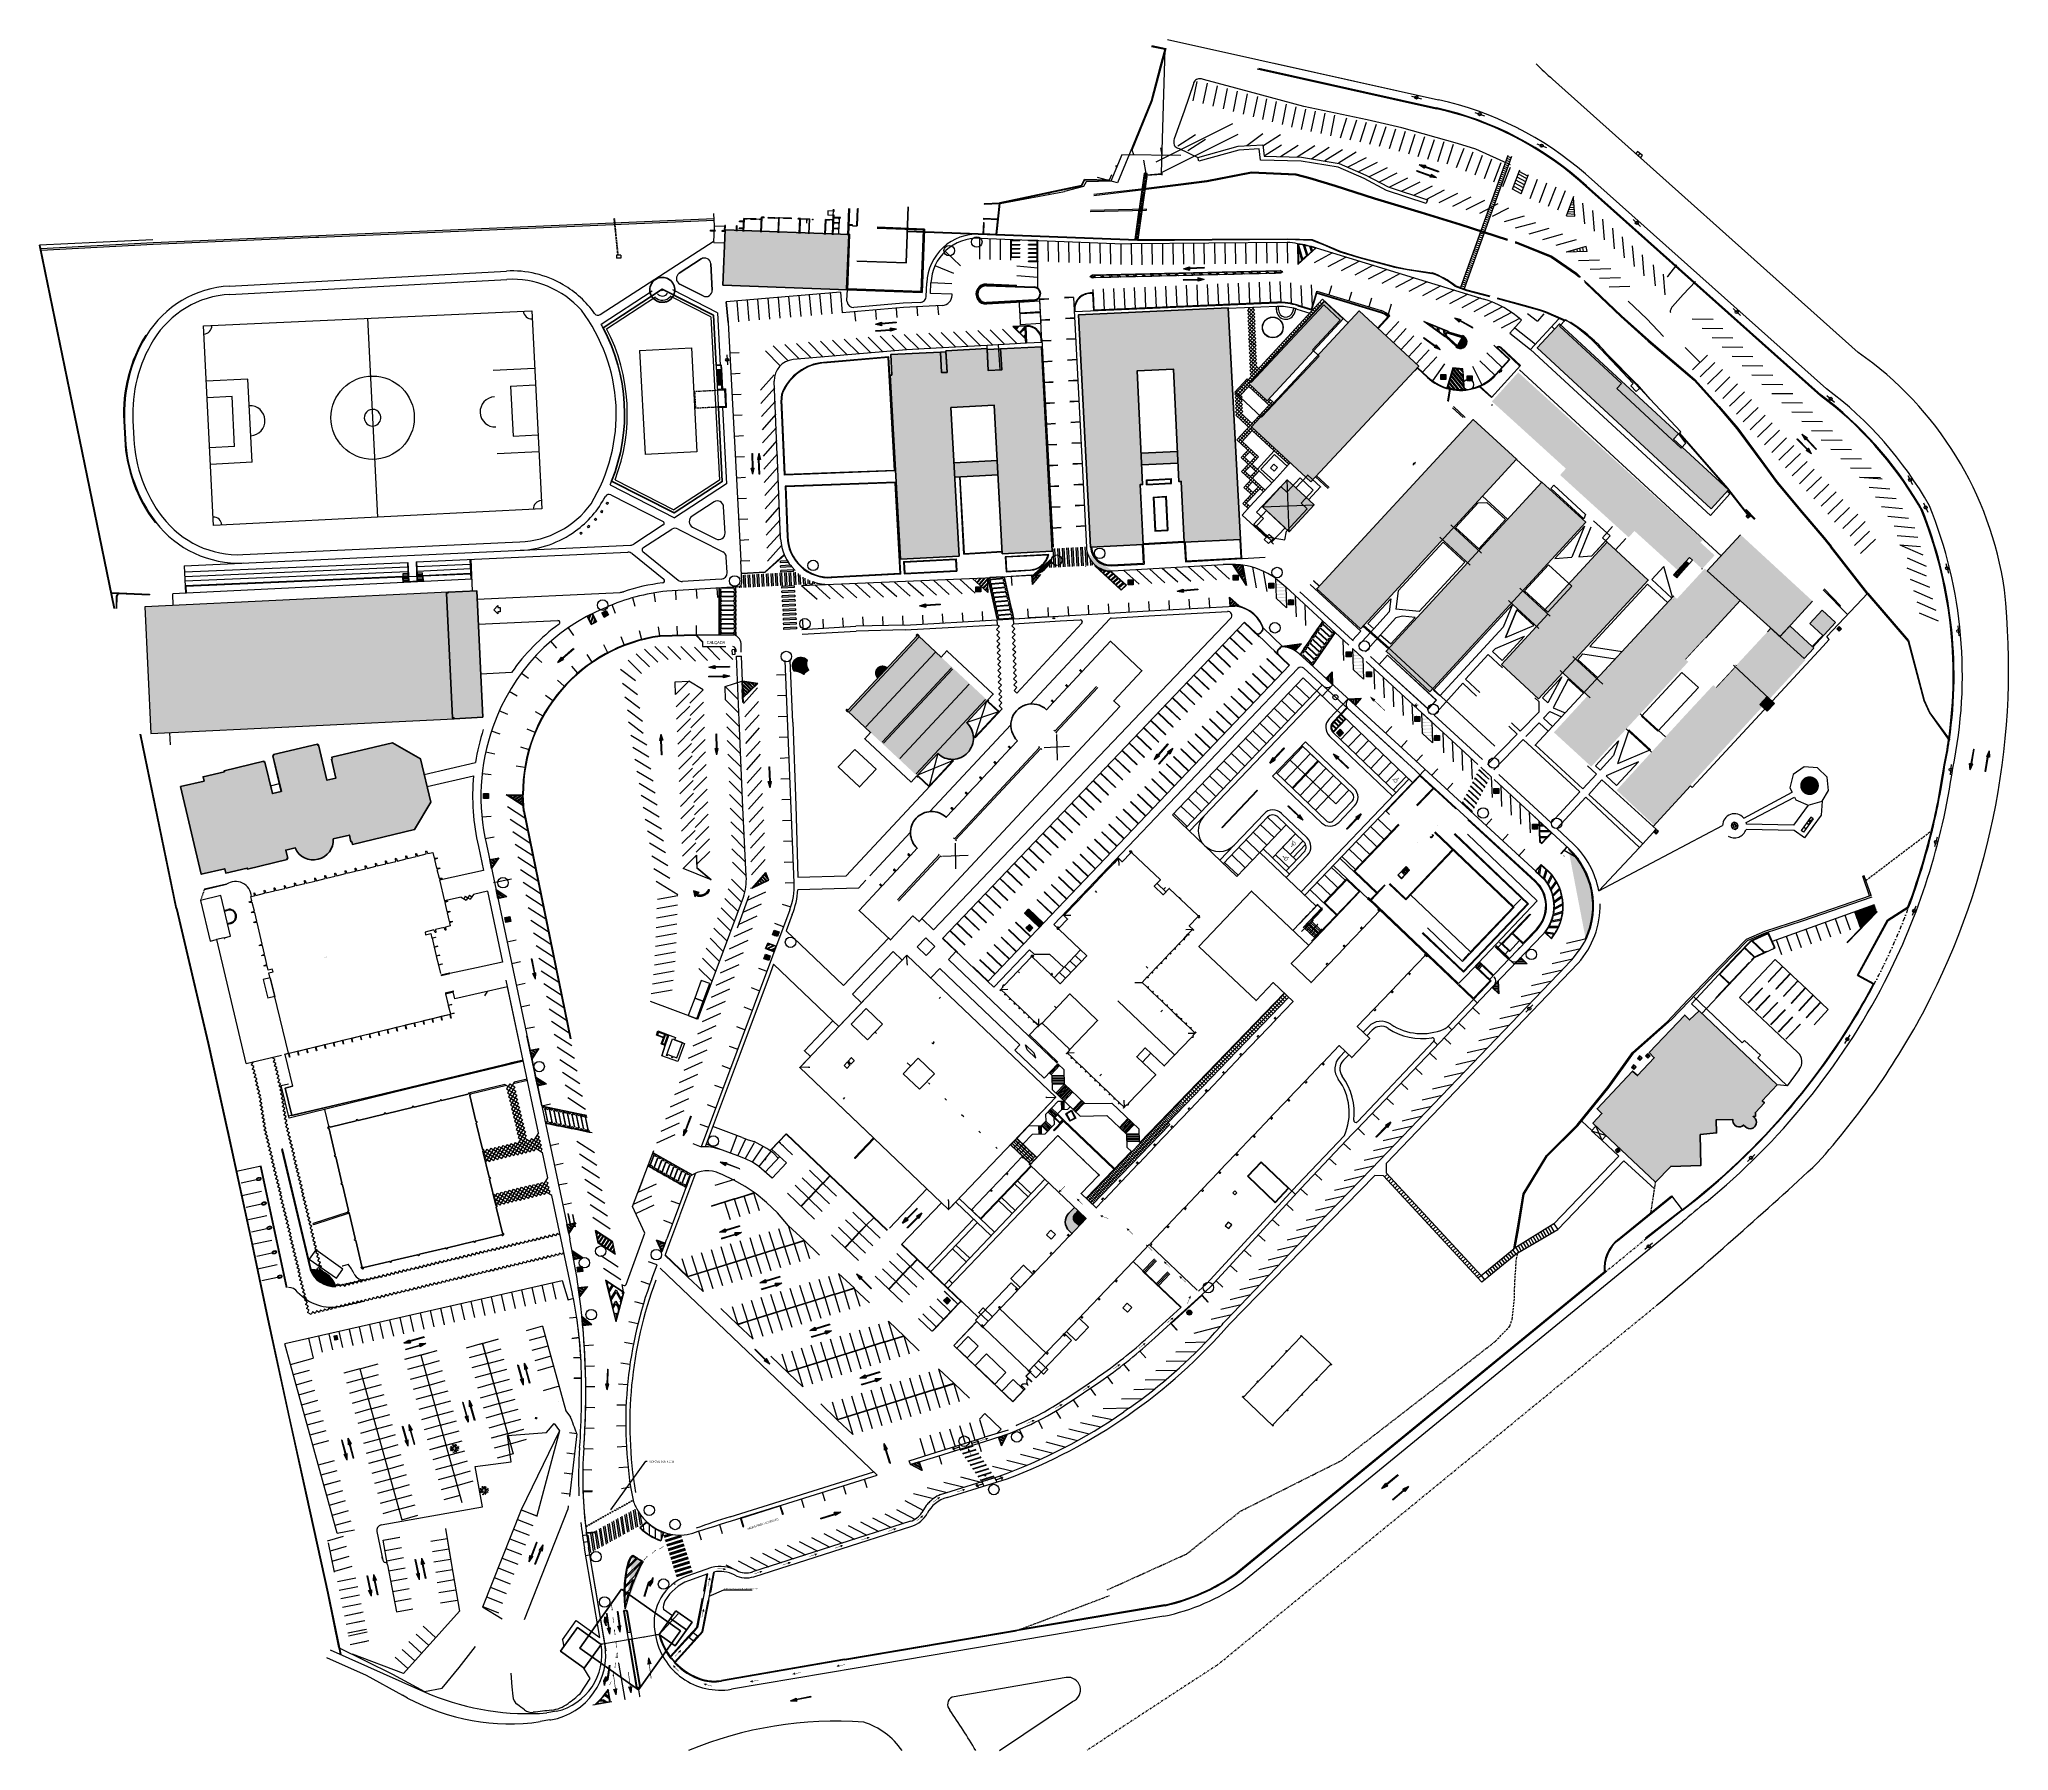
# Model space of a CAD drawing. Header units: millimetres. Extents: x 34038 to 35840, y 10511 to 10922.
# Drawn here: x 34038.2 to 34511.2, y 10510.7 to 10921.6 of the extents above; entities that cross this region are included whole.
import ezdxf
from ezdxf import colors
from ezdxf.entities.mleader import LeaderData, LeaderLine
from ezdxf.math import Vec2, Vec3

# ---------------------------------------------------------------- set-up
doc = ezdxf.new("R2010")
doc.units = ezdxf.units.MM
for name, pattern in [('CONTINUO', [0]), ('DASHDOT', [1, 0.5, -0.25, 0, -0.25]), ('DASHDOTX2', [2, 1, -0.5, 0, -0.5]), ('HIDDEN', [0.375, 0.25, -0.125]), ('HIDDENX2', [0.75, 0.5, -0.25])]:
    doc.linetypes.add(name, pattern=pattern)
for name, color, linetype in [('_0', 7, 'Continuous'), ('CERCA', 7, 'Continuous'), ('ESQS', 2, 'Continuous'), ('GUIA', 7, 'Continuous'), ('MANTER', 150, 'Continuous'), ('MEDIDAS REAIS', 3, 'Continuous'), ('MURO', 2, 'Continuous'), ('MUROS', 4, 'Continuous'), ('PAREDE', 4, 'Continuous'), ('paredes', 1, 'Continuous'), ('PINTURA AMARELA', 50, 'Continuous'), ('PINTURA BRANCA', 7, 'Continuous'), ('PINTURA VERMELHA', 10, 'Continuous'), ('PISO', 31, 'Continuous'), ('piso2', 2, 'Continuous'), ('TEXTOS', 1, 'Continuous'), ('VAGAS', 7, 'Continuous'), ('VAGAS - ACRESC', 6, 'Continuous')]:
    doc.layers.add(name, color=color, linetype=linetype)
doc.layers.add('PROJEÇÃO DAS EDIFICAÇÕES', color=4, linetype='Continuous', lineweight=60)
doc.styles.add('L120', font='swisscl.ttf', dxfattribs={"height": 0.12})
doc.styles.add('RS100', font='romans.shx', dxfattribs={"height": 0.2})
doc.styles.add('SANSSERIF', font='swisscl.ttf')
doc.styles.add('SIMPLEX', font='swisscl.ttf')
doc.styles.get("Standard").update_dxf_attribs({"font": 'arial.ttf'})
doc.styles.add('SWISS', font='swisscl.ttf', dxfattribs={"height": 0.25})
doc.dimstyles.new('Cota 100 (Sem Linhas)', dxfattribs={"dimscale": 0.125, "dimtxt": 0.2, "dimasz": 1, "dimexe": 1.25, "dimexo": 0.625, "dimgap": 1, "dimtad": 1, "dimzin": 4, "dimdsep": 46, "dimtxsty": 'RS100', "dimblk": 'DOT', "dimcen": 0.1, "dimse1": 1, "dimse2": 1, "dimsd1": 1, "dimsd2": 1, "dimclrt": 2, "dimadec": 0, "dimazin": 0, "dimtfac": 1, "dimtix": 1, "dimtmove": 0, "dimatfit": 3, "dimldrblk": 'DOT', "dimfxl": 1, "dimarcsym": 0})

# ---------------------------------------------------------------- blocks, each defined once
blk = doc.blocks.new('CAIMENT2')
at = {"layer": 'MUROS', "color": 0}
blk.add_lwpolyline([(-0.74, 0.25), (-0.49, 0.25), (-0.49, 0.49), (0, 0), (-0.49, -0.49), (-0.49, -0.25), (-0.74, -0.25)], close=True, dxfattribs=at)
blk = doc.blocks.new('12')
at = {"layer": 'PINTURA BRANCA'}
h = blk.add_hatch(color=256, dxfattribs=at)
h.paths.add_polyline_path([(709.51, 866.59), (709.33, 866.32), (709.24, 866.76)], flags=16)
h.paths.add_polyline_path([(709.18, 867.04), (709.62, 866.76), (709.83, 867.09), (709.07, 867.59)], flags=16)
h.paths.add_polyline_path([(710.33, 868.44), (710.6, 868.26), (710.77, 868.53)], flags=16)
h.paths.add_polyline_path([(710.06, 868.38), (710.49, 868.1), (710.27, 867.76), (709.5, 868.26)], flags=16)
h.paths.add_polyline_path([(710.99, 868.67), (709.29, 866.07), (708.83, 868.22)])
h.paths.add_polyline_path([(709.01, 867.87), (709.94, 867.26), (710.16, 867.59), (709.23, 868.2), (708.95, 868.14)], flags=16)
for p, q in [((708.83, 868.22), (710.99, 868.67)), ((709.29, 866.07), (708.83, 868.22)), ((708.95, 868.14), (709.23, 868.2)), ((709.01, 867.87), (708.95, 868.14)), ((709.01, 867.87), (709.94, 867.26)), ((709.18, 867.04), (709.07, 867.59)), ((709.07, 867.59), (709.83, 867.09)), ((709.18, 867.04), (709.62, 866.76)), ((709.23, 868.2), (710.16, 867.59)), ((709.33, 866.32), (709.24, 866.76)), ((709.24, 866.76), (709.51, 866.59)), ((710.99, 868.67), (709.29, 866.07)), ((709.51, 866.59), (709.33, 866.32)), ((709.5, 868.26), (710.06, 868.38)), ((709.5, 868.26), (710.27, 867.76)), ((709.83, 867.09), (709.62, 866.76)), ((710.16, 867.59), (709.94, 867.26)), ((710.06, 868.38), (710.49, 868.1)), ((710.49, 868.1), (710.27, 867.76)), ((710.33, 868.44), (710.77, 868.53)), ((710.33, 868.44), (710.6, 868.26)), ((710.77, 868.53), (710.6, 868.26))]:
    blk.add_line(p, q, dxfattribs=at)
blk = doc.blocks.new('A$C51C17A21')
at = {"layer": 'PINTURA BRANCA'}
h = blk.add_hatch(color=152, dxfattribs=at)
h.paths.add_polyline_path([(9.2, 9.2), (0, 9.2), (0, 0), (9.2, 0)])
edge = h.paths.add_edge_path(flags=16)
edge.add_line((5.4, 5.8), (5.4, 5.3))
edge.add_line((5.4, 5.3), (3.4, 5.3))
edge.add_line((3.4, 5.3), (3.4, 4.6))
edge.add_line((3.4, 4.6), (6.3, 4.6))
edge.add_line((6.3, 4.6), (7.3, 2.1))
edge.add_line((7.3, 2.1), (8.3, 2.6))
edge.add_line((8.3, 2.6), (8.5, 2.1))
edge.add_line((8.5, 2.1), (7, 1.5))
edge.add_line((7, 1.5), (6, 4.1))
edge.add_line((6, 4.1), (3, 4.1))
edge.add_line((3, 4.1), (2.5, 8.2))
edge.add_arc((3.2, 8.1), 0.674, 90.8611, 171.2652, ccw=False)
edge.add_line((3.2, 8.7), (3.4, 8.7))
edge.add_arc((3.4, 8), 0.683, 6.9931, 89.2884, ccw=False)
edge.add_line((4.1, 8.1), (4.1, 8.1))
edge.add_arc((3.4, 8.1), 0.728, -109.6677, 1.1765, ccw=False)
edge.add_line((3.1, 7.4), (3.3, 5.8))
edge.add_line((3.3, 5.8), (5.4, 5.8))
edge = h.paths.add_edge_path(flags=16)
edge.add_line((6.1, 3), (6.4, 2.3))
edge.add_arc((3.5, 3.6), 3.11, 302.0099, 336.5505, ccw=False)
edge.add_arc((3.6, 3.4), 2.92, 162.5318, 302.7936, ccw=False)
edge.add_arc((3.4, 3.3), 2.74, 108.7863, 160.4388, ccw=False)
edge.add_line((2.5, 5.9), (2.6, 5.5))
edge.add_arc((3.4, 3.3), 2.3, 111.2363, 160.237)
edge.add_arc((3.6, 3.4), 2.47, 162.7201, 302.8637)
edge.add_arc((3.5, 3.6), 2.67, 301.9445, 346.7139)
h = blk.add_hatch(color=256, dxfattribs=at)
edge = h.paths.add_edge_path()
edge.add_arc((3.4, 8.1), 0.728, 250.3323, 361.1765)
edge.add_line((4.1, 8.1), (4.1, 8.1))
edge.add_arc((3.4, 8), 0.683, 6.9931, 89.2884)
edge.add_line((3.4, 8.7), (3.2, 8.7))
edge.add_arc((3.2, 8.1), 0.674, 90.8611, 171.2652)
edge.add_line((2.5, 8.2), (3, 4.1))
edge.add_line((3, 4.1), (6, 4.1))
edge.add_line((6, 4.1), (7, 1.5))
edge.add_line((7, 1.5), (8.5, 2.1))
edge.add_line((8.5, 2.1), (8.3, 2.6))
edge.add_line((8.3, 2.6), (7.3, 2.1))
edge.add_line((7.3, 2.1), (6.3, 4.6))
edge.add_line((6.3, 4.6), (3.4, 4.6))
edge.add_line((3.4, 4.6), (3.4, 5.3))
edge.add_line((3.4, 5.3), (5.4, 5.3))
edge.add_line((5.4, 5.3), (5.4, 5.8))
edge.add_line((5.4, 5.8), (3.3, 5.8))
edge.add_line((3.3, 5.8), (3.1, 7.4))
edge = h.paths.add_edge_path()
edge.add_arc((3.4, 3.3), 2.3, 111.2363, 160.237, ccw=False)
edge.add_line((2.6, 5.5), (2.5, 5.9))
edge.add_arc((3.4, 3.3), 2.74, 108.7863, 160.4388)
edge.add_arc((3.6, 3.4), 2.92, 162.5318, 302.7936)
edge.add_arc((3.5, 3.6), 3.11, 302.0099, 336.5505)
edge.add_line((6.4, 2.3), (6.1, 3))
edge.add_arc((3.5, 3.6), 2.67, 301.9445, 346.7139, ccw=False)
edge.add_arc((3.6, 3.4), 2.47, 162.7201, 302.8637, ccw=False)
blk.add_lwpolyline([(9.2, 0), (0, 0), (0, 9.2), (9.2, 9.2)], close=True, dxfattribs=at)
for points in [[(6.4, 2.3, -0.151864), (5.2, 0.9, -0.701911), (0.8, 4.3, -0.229272), (2.5, 5.9)], [(6.1, 3, -0.197867), (5, 1.3, -0.701142), (1.3, 4.1, -0.217125), (2.6, 5.5, 0.046868)]]:
    blk.add_lwpolyline(points, format="xyb", dxfattribs=at)
at = {"layer": 'PINTURA BRANCA', "color": 250}
for points in [[(1.3, 4.1, -0.217125), (2.6, 5.5), (2.5, 5.9, 0.229272), (0.8, 4.3, 0.701911), (5.2, 0.9, 0.151864), (6.4, 2.3), (6.1, 3, -0.197867), (5, 1.3, -0.701142)], [(3.1, 7.4, 0.525258), (4.1, 8.1), (4.1, 8.1, 0.375354), (3.4, 8.7), (3.2, 8.7, 0.365968), (2.5, 8.2), (3, 4.1), (6, 4.1), (7, 1.5), (8.5, 2.1), (8.3, 2.6), (7.3, 2.1), (6.3, 4.6), (3.4, 4.6), (3.4, 5.3), (5.4, 5.3), (5.4, 5.8), (3.3, 5.8)]]:
    blk.add_lwpolyline(points, format="xyb", close=True, dxfattribs=at)
at = {"layer": 'PINTURA BRANCA'}
blk.add_lwpolyline([(8.5, 2.1), (7, 1.5), (6, 4.1), (3, 4.1), (2.5, 8.2, -0.527104), (3.2, 8.7), (3.4, 8.7, -0.375354), (4.1, 8.1), (4.1, 8.1, -0.525258), (3.1, 7.4), (3.3, 5.8), (5.4, 5.8), (5.4, 5.3), (3.4, 5.3), (3.4, 4.6), (6.3, 4.6), (7.3, 2.1), (8.3, 2.6)], format="xyb", close=True, dxfattribs=at)
for points in [[(2.6, 5.5), (2.5, 5.9)], [(6.1, 3), (6.4, 2.3)]]:
    blk.add_lwpolyline(points, dxfattribs=at)
blk = doc.blocks.new('A$C2D931A01')
at = {"layer": 'PINTURA BRANCA'}
h = blk.add_hatch(color=256, dxfattribs=at)
h.paths.add_polyline_path([(0.6, 0, 1), (-0.6, 0, 1)])
h.paths.add_polyline_path([(0.45, -0.15), (0.15, -0.15), (0.15, -0.45), (-0.15, -0.45), (-0.15, -0.15), (-0.45, -0.15), (-0.45, 0.15), (-0.15, 0.15), (-0.15, 0.45), (0.15, 0.45), (0.15, 0.15), (0.45, 0.15)], flags=16)
at = {"layer": 'PINTURA VERMELHA'}
blk.add_hatch(color=256, dxfattribs=at).paths.add_polyline_path([(0.45, 0.15), (0.15, 0.15), (0.15, 0.45), (-0.15, 0.45), (-0.15, 0.15), (-0.45, 0.15), (-0.45, -0.15), (-0.15, -0.15), (-0.15, -0.45), (0.15, -0.45), (0.15, -0.15), (0.45, -0.15)])
at = {"layer": 'PINTURA BRANCA'}
blk.add_circle((0, 0), 0.6, dxfattribs=at)
at = {"layer": 'PINTURA VERMELHA'}
for points in [[(-0.15, 0.15), (-0.45, 0.15)], [(-0.45, -0.15), (-0.45, 0.15)], [(-0.15, 0.45), (-0.15, 0.15)], [(-0.15, 0.45), (0.15, 0.45)], [(0.15, 0.45), (0.15, 0.15)], [(0.45, 0.15), (0.15, 0.15)], [(0.45, 0.15), (0.45, -0.15)], [(-0.15, -0.15), (-0.45, -0.15)], [(-0.15, -0.15), (-0.15, -0.45)], [(0.15, -0.45), (-0.15, -0.45)], [(0.15, -0.15), (0.15, -0.45)], [(0.45, -0.15), (0.15, -0.15)]]:
    blk.add_lwpolyline(points, dxfattribs=at)
blk = doc.blocks.new('23')
at = {"layer": 'PINTURA BRANCA'}
h = blk.add_hatch(color=256, dxfattribs=at)
h.paths.add_polyline_path([(730.61, 869.12), (732.02, 867.7), (732.47, 867.7), (730.61, 869.56)], flags=16)
h.paths.add_polyline_path([(730.61, 868.83), (731.74, 867.7), (731.17, 867.7), (730.61, 868.27)], flags=16)
h.paths.add_polyline_path([(730.61, 867.98), (730.89, 867.7), (730.61, 867.7)], flags=16)
h.paths.add_polyline_path([(730.51, 869.8), (732.71, 867.6), (730.51, 867.6)])
edge = h.paths.add_edge_path(flags=0)
edge.add_line((730.61, 869.23), (730.61, 869.56))
for p, q in [((730.51, 867.6), (730.51, 869.8)), ((730.51, 869.8), (732.71, 867.6)), ((730.51, 867.6), (732.71, 867.6)), ((730.61, 869.12), (730.61, 869.56)), ((730.61, 869.23), (730.61, 869.56)), ((730.61, 869.56), (732.47, 867.7)), ((730.61, 869.12), (732.02, 867.7)), ((730.61, 868.27), (730.61, 868.83)), ((730.61, 868.83), (731.74, 867.7)), ((730.61, 868.27), (731.17, 867.7)), ((730.61, 867.7), (730.61, 867.98)), ((730.61, 867.98), (730.89, 867.7)), ((730.61, 867.7), (730.89, 867.7)), ((731.17, 867.7), (731.74, 867.7)), ((732.02, 867.7), (732.47, 867.7))]:
    blk.add_line(p, q, dxfattribs=at)
blk = doc.blocks.new('A$C14A8398F')
for p, q in [((0.07, -2.33), (-0.43, -1.8)), ((0.07, -2.33), (0.57, -1.8)), ((1.07, -2.33), (0.57, -1.8)), ((1.07, -2.33), (1.57, -1.8)), ((2.07, -2.33), (1.57, -1.8)), ((2.07, -2.33), (2.57, -1.8)), ((3.07, -2.33), (2.57, -1.8)), ((3.07, -2.33), (3.57, -1.8)), ((4.07, -2.33), (3.57, -1.8)), ((4.07, -2.33), (4.57, -1.8)), ((5.07, -2.33), (4.57, -1.8)), ((5.07, -2.33), (5.57, -1.8)), ((6.07, -2.33), (5.57, -1.8)), ((6.07, -2.33), (6.57, -1.8)), ((7.07, -2.33), (6.57, -1.8)), ((7.07, -2.33), (7.57, -1.8)), ((8.07, -2.33), (7.57, -1.8))]:
    blk.add_line(p, q)
blk = doc.blocks.new('POSTE')
at = {"color": 1}
blk.add_line((-0.32, 0), (0.32, 0), dxfattribs=at)
at = {"color": 3}
blk.add_circle((0, 0), 0.15, dxfattribs=at)
at = {"style": 'SIMPLEX'}
blk.add_text('POSTE', height=0.2, dxfattribs=at).set_placement((0.26, 0.11))
blk = doc.blocks.new('POST')
at = {"color": 7}
blk.add_line((-4.9, 0), (4.9, 0), dxfattribs=at)
blk.add_circle((0, 0), 1.5, dxfattribs=at)
blk = doc.blocks.new('*X25')
at = {"color": 0}
for p, q in [((667.23, 917.94), (668.21, 917.88)), ((667.28, 918.64), (668.26, 918.58)), ((667.32, 919.34), (668.3, 919.28)), ((667.36, 920.04), (668.34, 919.98)), ((667.4, 920.74), (668.39, 920.68)), ((667.45, 921.43), (668.43, 921.37)), ((667.49, 922.13), (668.48, 922.07)), ((666.94, 913.05), (667.91, 912.99)), ((666.98, 913.75), (667.95, 913.69)), ((667.02, 914.45), (668, 914.39)), ((667.06, 915.15), (668.04, 915.09)), ((667.11, 915.84), (668.08, 915.79)), ((667.15, 916.54), (668.13, 916.48)), ((667.19, 917.24), (668.17, 917.18)), ((666.64, 908.16), (667.6, 908.1)), ((666.68, 908.86), (667.65, 908.8)), ((666.73, 909.56), (667.69, 909.5)), ((666.77, 910.25), (667.73, 910.2)), ((666.81, 910.95), (667.78, 910.89)), ((666.85, 911.65), (667.82, 911.59)), ((666.9, 912.35), (667.86, 912.29)), ((666.39, 903.97), (667.34, 903.91)), ((666.43, 904.67), (667.38, 904.61)), ((666.47, 905.36), (667.43, 905.31)), ((666.51, 906.06), (667.47, 906)), ((666.56, 906.76), (667.52, 906.7)), ((666.6, 907.46), (667.56, 907.4)), ((666.09, 899.08), (667.04, 899.02)), ((666.13, 899.77), (667.08, 899.72)), ((666.17, 900.47), (667.12, 900.42)), ((666.22, 901.17), (667.17, 901.11)), ((666.26, 901.87), (667.21, 901.81)), ((666.3, 902.57), (667.25, 902.51)), ((666.34, 903.27), (667.3, 903.21))]:
    blk.add_line(p, q, dxfattribs=at)
blk = doc.blocks.new('X')
for p, q in [((0.4, 0.4), (-0.4, -0.4)), ((-0.4, 0.4), (0.4, -0.4)), ((-0.4, 0.4), (-0.4, -0.4)), ((-0.4, 0.4), (0.4, 0.4)), ((0.4, 0.4), (0.4, -0.4)), ((-0.4, -0.4), (0.4, -0.4))]:
    blk.add_line(p, q)
blk = doc.blocks.new('*X26')
at = {"color": 0}
for p, q in [((970.37, 824.08), (970.69, 824.73)), ((970.59, 823.96), (970.91, 824.61)), ((970.81, 823.85), (971.14, 824.5)), ((971.04, 823.74), (971.36, 824.39)), ((971.26, 823.63), (971.59, 824.28)), ((971.48, 823.52), (971.81, 824.16)), ((971.71, 823.4), (972.03, 824.05)), ((971.93, 823.29), (972.26, 823.94)), ((972.15, 823.18), (972.48, 823.83)), ((972.38, 823.07), (972.7, 823.72)), ((972.6, 822.96), (972.93, 823.6)), ((972.82, 822.84), (973.15, 823.49)), ((973.05, 822.73), (973.37, 823.38)), ((973.27, 822.62), (973.6, 823.27)), ((973.49, 822.51), (973.82, 823.16)), ((973.72, 822.4), (974.04, 823.04)), ((973.94, 822.28), (974.27, 822.93)), ((974.16, 822.17), (974.49, 822.82)), ((974.39, 822.06), (974.71, 822.71)), ((974.61, 821.95), (974.94, 822.59)), ((974.84, 821.83), (975.16, 822.48)), ((975.06, 821.72), (975.38, 822.37)), ((975.28, 821.61), (975.61, 822.26)), ((975.51, 821.5), (975.83, 822.15)), ((975.73, 821.39), (976.05, 822.03)), ((975.95, 821.27), (976.28, 821.92)), ((976.18, 821.16), (976.5, 821.81)), ((976.4, 821.05), (976.72, 821.7)), ((976.62, 820.94), (976.95, 821.59)), ((976.85, 820.83), (977.17, 821.47)), ((977.07, 820.71), (977.39, 821.36)), ((977.29, 820.6), (977.62, 821.25)), ((977.52, 820.49), (977.84, 821.14)), ((977.74, 820.38), (978.07, 821.03)), ((977.96, 820.27), (978.29, 820.91)), ((978.19, 820.15), (978.51, 820.8)), ((978.41, 820.04), (978.74, 820.69)), ((978.63, 819.93), (978.96, 820.58)), ((978.86, 819.82), (979.18, 820.46)), ((979.08, 819.7), (979.41, 820.35)), ((979.3, 819.59), (979.63, 820.24)), ((979.53, 819.48), (979.85, 820.13)), ((979.75, 819.37), (980.08, 820.02)), ((979.97, 819.26), (980.3, 819.9)), ((980.2, 819.14), (980.52, 819.79)), ((980.42, 819.03), (980.75, 819.68)), ((980.64, 818.92), (980.97, 819.57)), ((980.87, 818.81), (981.19, 819.46)), ((981.09, 818.7), (981.42, 819.34)), ((981.32, 818.58), (981.64, 819.23)), ((981.54, 818.47), (981.86, 819.12)), ((981.76, 818.36), (982.09, 819.01)), ((981.99, 818.25), (982.31, 818.9)), ((982.21, 818.13), (982.53, 818.78)), ((982.43, 818.02), (982.76, 818.67)), ((982.66, 817.91), (982.98, 818.56)), ((982.88, 817.8), (983.2, 818.45)), ((983.1, 817.69), (983.43, 818.33)), ((983.33, 817.57), (983.65, 818.22)), ((983.55, 817.46), (983.87, 818.11)), ((983.77, 817.35), (984.1, 818)), ((984, 817.24), (984.32, 817.89))]:
    blk.add_line(p, q, dxfattribs=at)
blk = doc.blocks.new('BL')
for p, q in [((3, 3), (-3, 3)), ((-3, 3), (-3, 0)), ((0, 3), (0, 0)), ((3, 0), (3, 3))]:
    blk.add_line(p, q)
blk = doc.blocks.new('CUBA-PL')
for p, q in [((0.15, -0.16), (0.15, 0.16)), ((0.19, 0.2), (0.46, 0.2)), ((0.5, 0.16), (0.5, -0.16)), ((0.46, -0.2), (0.19, -0.2))]:
    blk.add_line(p, q)
for radius in [0.0281, 0.0158]:
    blk.add_circle((0.33, 0), radius)
for centre, start, end in [((0.19, 0.16), 90, 180), ((0.46, 0.16), 0, 90), ((0.19, -0.16), 180, 270), ((0.46, -0.16), 270, 0)]:
    blk.add_arc(centre, 0.04, start, end)
blk = doc.blocks.new('*X27')
at = {"color": 0}
for p, q in [((1095, 1187.46), (1095.87, 1187.11)), ((1095.19, 1187.92), (1096.06, 1187.57)), ((1095.38, 1188.39), (1096.25, 1188.03)), ((1095.57, 1188.85), (1096.44, 1188.5)), ((1095.75, 1189.31), (1096.63, 1188.96)), ((1095.94, 1189.78), (1096.81, 1189.42)), ((1096.13, 1190.24), (1097, 1189.89)), ((1096.32, 1190.7), (1097.19, 1190.35)), ((1096.51, 1191.17), (1097.38, 1190.81)), ((1096.69, 1191.63), (1097.57, 1191.28)), ((1093.12, 1182.83), (1093.99, 1182.47)), ((1093.31, 1183.29), (1094.18, 1182.94)), ((1093.5, 1183.75), (1094.37, 1183.4)), ((1093.69, 1184.22), (1094.56, 1183.86)), ((1093.87, 1184.68), (1094.75, 1184.33)), ((1094.06, 1185.14), (1094.93, 1184.79)), ((1094.25, 1185.61), (1095.12, 1185.25)), ((1094.44, 1186.07), (1095.31, 1185.72)), ((1094.63, 1186.53), (1095.5, 1186.18)), ((1094.81, 1187), (1095.69, 1186.64)), ((1091.24, 1178.19), (1092.11, 1177.84)), ((1091.43, 1178.66), (1092.3, 1178.3)), ((1091.62, 1179.12), (1092.49, 1178.77)), ((1091.81, 1179.58), (1092.68, 1179.23)), ((1091.99, 1180.05), (1092.87, 1179.69)), ((1092.18, 1180.51), (1093.05, 1180.16)), ((1092.37, 1180.97), (1093.24, 1180.62)), ((1092.56, 1181.44), (1093.43, 1181.08)), ((1092.75, 1181.9), (1093.62, 1181.55)), ((1092.93, 1182.36), (1093.81, 1182.01)), ((1089.17, 1173.1), (1090.05, 1172.74)), ((1089.36, 1173.56), (1090.23, 1173.21)), ((1089.55, 1174.02), (1090.42, 1173.67)), ((1089.74, 1174.49), (1090.61, 1174.13)), ((1089.93, 1174.95), (1090.8, 1174.6)), ((1090.11, 1175.41), (1090.99, 1175.06)), ((1090.3, 1175.88), (1091.17, 1175.52)), ((1090.49, 1176.34), (1091.36, 1175.99)), ((1090.68, 1176.8), (1091.55, 1176.45)), ((1090.87, 1177.27), (1091.74, 1176.91)), ((1091.05, 1177.73), (1091.93, 1177.38)), ((1087.48, 1168.93), (1088.35, 1168.57)), ((1087.67, 1169.39), (1088.54, 1169.04)), ((1087.86, 1169.85), (1088.73, 1169.5)), ((1088.05, 1170.32), (1088.92, 1169.96)), ((1088.23, 1170.78), (1089.11, 1170.43)), ((1088.42, 1171.24), (1089.29, 1170.89)), ((1088.61, 1171.71), (1089.48, 1171.35)), ((1088.8, 1172.17), (1089.67, 1171.82)), ((1088.99, 1172.63), (1089.86, 1172.28))]:
    blk.add_line(p, q, dxfattribs=at)
blk = doc.blocks.new('ESCMARI2')
for p, q in [((-0.2, 0.22), (-0.2, 0.27)), ((0.2, 0.27), (0.2, 0.22))]:
    blk.add_line(p, q)
at = {"layer": 'ESQS', "color": 7}
for p, q in [((-0.27, 0), (-0.27, 0.01)), ((-0.22, 0.01), (-0.22, 0.27)), ((-0.21, 0), (-0.21, 0.27)), ((0.21, 0), (0.21, 0.27)), ((0.22, 0.01), (0.22, 0.27)), ((0.27, 0), (0.27, 0.01))]:
    blk.add_line(p, q, dxfattribs=at)
at = {"layer": 'ESQS', "color": 7, "linetype": 'Continuous'}
for p, q in [((-0.27, 0.01), (-0.22, 0.01)), ((-0.22, 0.27), (-0.2, 0.27)), ((-0.21, 0.22), (-0.2, 0.22)), ((-0.2, 0.26), (0.2, 0.26)), ((-0.2, 0.24), (0.2, 0.24)), ((0.2, 0.27), (0.22, 0.27)), ((0.2, 0.22), (0.21, 0.22)), ((0.22, 0.01), (0.27, 0.01))]:
    blk.add_line(p, q, dxfattribs=at)
blk = doc.blocks.new('*X28')
at = {"color": 0}
for p, q in [((970.37, 824.08), (970.69, 824.73)), ((970.59, 823.96), (970.91, 824.61)), ((970.81, 823.85), (971.14, 824.5)), ((971.04, 823.74), (971.36, 824.39)), ((971.26, 823.63), (971.59, 824.28)), ((971.48, 823.52), (971.81, 824.16)), ((971.71, 823.4), (972.03, 824.05)), ((971.93, 823.29), (972.26, 823.94)), ((972.15, 823.18), (972.48, 823.83)), ((972.38, 823.07), (972.7, 823.72)), ((972.6, 822.96), (972.93, 823.6)), ((972.82, 822.84), (973.15, 823.49)), ((973.05, 822.73), (973.37, 823.38)), ((973.27, 822.62), (973.6, 823.27)), ((973.49, 822.51), (973.82, 823.16)), ((973.72, 822.4), (974.04, 823.04)), ((973.94, 822.28), (974.27, 822.93)), ((974.16, 822.17), (974.49, 822.82)), ((974.39, 822.06), (974.71, 822.71)), ((974.61, 821.95), (974.94, 822.59)), ((974.84, 821.83), (975.16, 822.48)), ((975.06, 821.72), (975.38, 822.37)), ((975.28, 821.61), (975.61, 822.26)), ((975.51, 821.5), (975.83, 822.15)), ((975.73, 821.39), (976.05, 822.03)), ((975.95, 821.27), (976.28, 821.92)), ((976.18, 821.16), (976.5, 821.81)), ((976.4, 821.05), (976.72, 821.7)), ((976.62, 820.94), (976.95, 821.59)), ((976.85, 820.83), (977.17, 821.47)), ((977.07, 820.71), (977.39, 821.36)), ((977.29, 820.6), (977.62, 821.25)), ((977.52, 820.49), (977.84, 821.14)), ((977.74, 820.38), (978.07, 821.03)), ((977.96, 820.27), (978.29, 820.91)), ((978.19, 820.15), (978.51, 820.8)), ((978.41, 820.04), (978.74, 820.69)), ((978.63, 819.93), (978.96, 820.58)), ((978.86, 819.82), (979.18, 820.46)), ((979.08, 819.7), (979.41, 820.35)), ((979.3, 819.59), (979.63, 820.24)), ((979.53, 819.48), (979.85, 820.13)), ((979.75, 819.37), (980.08, 820.02)), ((979.97, 819.26), (980.3, 819.9)), ((980.2, 819.14), (980.52, 819.79)), ((980.42, 819.03), (980.75, 819.68)), ((980.64, 818.92), (980.97, 819.57)), ((980.87, 818.81), (981.19, 819.46)), ((981.09, 818.7), (981.42, 819.34)), ((981.32, 818.58), (981.64, 819.23)), ((981.54, 818.47), (981.86, 819.12)), ((981.76, 818.36), (982.09, 819.01)), ((981.99, 818.25), (982.31, 818.9)), ((982.21, 818.13), (982.53, 818.78)), ((982.43, 818.02), (982.76, 818.67)), ((982.66, 817.91), (982.98, 818.56)), ((982.88, 817.8), (983.2, 818.45)), ((983.1, 817.69), (983.43, 818.33)), ((983.33, 817.57), (983.65, 818.22)), ((983.55, 817.46), (983.87, 818.11)), ((983.77, 817.35), (984.1, 818)), ((984, 817.24), (984.32, 817.89))]:
    blk.add_line(p, q, dxfattribs=at)
blk = doc.blocks.new('*X29')
at = {"color": 0}
for p, q in [((75.90625, 18.9375), (75.90625, 18.9375)), ((75.9375, 19), (75.9375, 19)), ((75.96875, 19.0625), (75.96875, 19.0625)), ((75.96875, 18.9375), (75.96875, 18.9375)), ((76, 19.125), (76, 19.125)), ((76, 19), (76, 19)), ((76.03125, 19.3125), (76.03125, 19.3125)), ((76.03125, 19.1875), (76.03125, 19.1875)), ((76.03125, 19.0625), (76.03125, 19.0625)), ((76.03125, 18.9375), (76.03125, 18.9375)), ((76.0625, 19.375), (76.0625, 19.375)), ((76.0625, 19.25), (76.0625, 19.25)), ((76.0625, 19.125), (76.0625, 19.125)), ((76.0625, 19), (76.0625, 19)), ((76.09375, 19.4375), (76.09375, 19.4375)), ((76.09375, 19.3125), (76.09375, 19.3125)), ((76.09375, 19.1875), (76.09375, 19.1875)), ((76.09375, 19.0625), (76.09375, 19.0625)), ((76.09375, 18.9375), (76.09375, 18.9375)), ((76.125, 19.5), (76.125, 19.5)), ((76.125, 19.375), (76.125, 19.375)), ((76.125, 19.25), (76.125, 19.25)), ((76.125, 19.125), (76.125, 19.125)), ((76.125, 19), (76.125, 19)), ((76.15625, 19.5625), (76.15625, 19.5625)), ((76.15625, 19.4375), (76.15625, 19.4375)), ((76.15625, 19.3125), (76.15625, 19.3125)), ((76.15625, 19.1875), (76.15625, 19.1875)), ((76.15625, 19.0625), (76.15625, 19.0625)), ((76.15625, 18.9375), (76.15625, 18.9375)), ((76.1875, 19.625), (76.1875, 19.625)), ((76.1875, 19.5), (76.1875, 19.5)), ((76.1875, 19.375), (76.1875, 19.375)), ((76.1875, 19.25), (76.1875, 19.25)), ((76.1875, 19.125), (76.1875, 19.125)), ((76.1875, 19), (76.1875, 19)), ((76.21875, 19.6875), (76.21875, 19.6875)), ((76.21875, 19.5625), (76.21875, 19.5625)), ((76.21875, 19.4375), (76.21875, 19.4375)), ((76.21875, 19.3125), (76.21875, 19.3125)), ((76.21875, 19.1875), (76.21875, 19.1875)), ((76.21875, 19.0625), (76.21875, 19.0625)), ((76.21875, 18.9375), (76.21875, 18.9375)), ((76.25, 19.75), (76.25, 19.75)), ((76.25, 19.625), (76.25, 19.625)), ((76.25, 19.5), (76.25, 19.5)), ((76.25, 19.375), (76.25, 19.375)), ((76.25, 19.25), (76.25, 19.25)), ((76.25, 19.125), (76.25, 19.125)), ((76.25, 19), (76.25, 19)), ((76.28125, 19.8125), (76.28125, 19.8125)), ((76.28125, 19.6875), (76.28125, 19.6875)), ((76.28125, 19.5625), (76.28125, 19.5625)), ((76.28125, 19.4375), (76.28125, 19.4375)), ((76.28125, 19.3125), (76.28125, 19.3125)), ((76.28125, 19.1875), (76.28125, 19.1875)), ((76.28125, 19.0625), (76.28125, 19.0625)), ((76.28125, 18.9375), (76.28125, 18.9375)), ((76.3125, 19.875), (76.3125, 19.875)), ((76.3125, 19.75), (76.3125, 19.75)), ((76.3125, 19.625), (76.3125, 19.625)), ((76.3125, 19.5), (76.3125, 19.5)), ((76.3125, 19.375), (76.3125, 19.375)), ((76.3125, 19.25), (76.3125, 19.25)), ((76.3125, 19.125), (76.3125, 19.125)), ((76.3125, 19), (76.3125, 19)), ((76.34375, 19.9375), (76.34375, 19.9375)), ((76.34375, 19.8125), (76.34375, 19.8125)), ((76.34375, 19.6875), (76.34375, 19.6875)), ((76.34375, 19.5625), (76.34375, 19.5625)), ((76.34375, 19.4375), (76.34375, 19.4375)), ((76.34375, 19.3125), (76.34375, 19.3125)), ((76.34375, 19.1875), (76.34375, 19.1875)), ((76.34375, 19.0625), (76.34375, 19.0625)), ((76.34375, 18.9375), (76.34375, 18.9375)), ((76.375, 20), (76.375, 20)), ((76.375, 19.875), (76.375, 19.875)), ((76.375, 19.75), (76.375, 19.75)), ((76.375, 19.625), (76.375, 19.625)), ((76.375, 19.5), (76.375, 19.5)), ((76.375, 19.375), (76.375, 19.375)), ((76.375, 19.25), (76.375, 19.25)), ((76.375, 19.125), (76.375, 19.125)), ((76.375, 19), (76.375, 19)), ((76.40625, 20.0625), (76.40625, 20.0625)), ((76.40625, 19.9375), (76.40625, 19.9375)), ((76.40625, 19.8125), (76.40625, 19.8125)), ((76.40625, 19.6875), (76.40625, 19.6875)), ((76.40625, 19.5625), (76.40625, 19.5625)), ((76.40625, 19.4375), (76.40625, 19.4375)), ((76.40625, 19.3125), (76.40625, 19.3125)), ((76.40625, 19.1875), (76.40625, 19.1875)), ((76.40625, 19.0625), (76.40625, 19.0625)), ((76.40625, 18.9375), (76.40625, 18.9375)), ((76.4375, 20.125), (76.4375, 20.125)), ((76.4375, 20), (76.4375, 20)), ((76.4375, 19.875), (76.4375, 19.875)), ((76.4375, 19.75), (76.4375, 19.75)), ((76.4375, 19.625), (76.4375, 19.625)), ((76.4375, 19.5), (76.4375, 19.5)), ((76.4375, 19.375), (76.4375, 19.375)), ((76.4375, 19.25), (76.4375, 19.25)), ((76.4375, 19.125), (76.4375, 19.125)), ((76.4375, 19), (76.4375, 19)), ((76.46875, 20.1875), (76.46875, 20.1875)), ((76.46875, 20.0625), (76.46875, 20.0625)), ((76.46875, 19.9375), (76.46875, 19.9375)), ((76.46875, 19.8125), (76.46875, 19.8125)), ((76.46875, 19.6875), (76.46875, 19.6875)), ((76.46875, 19.5625), (76.46875, 19.5625)), ((76.46875, 19.4375), (76.46875, 19.4375)), ((76.46875, 19.3125), (76.46875, 19.3125)), ((76.46875, 19.1875), (76.46875, 19.1875)), ((76.46875, 19.0625), (76.46875, 19.0625)), ((76.46875, 18.9375), (76.46875, 18.9375)), ((76.5, 20.25), (76.5, 20.25)), ((76.5, 20.125), (76.5, 20.125)), ((76.5, 20), (76.5, 20)), ((76.5, 19.875), (76.5, 19.875)), ((76.5, 19.75), (76.5, 19.75)), ((76.5, 19.625), (76.5, 19.625)), ((76.5, 19.5), (76.5, 19.5)), ((76.5, 19.375), (76.5, 19.375)), ((76.5, 19.25), (76.5, 19.25)), ((76.5, 19.125), (76.5, 19.125)), ((76.5, 19), (76.5, 19)), ((76.53125, 20.3125), (76.53125, 20.3125)), ((76.53125, 20.1875), (76.53125, 20.1875)), ((76.53125, 20.0625), (76.53125, 20.0625)), ((76.53125, 19.9375), (76.53125, 19.9375)), ((76.53125, 19.8125), (76.53125, 19.8125)), ((76.53125, 19.6875), (76.53125, 19.6875)), ((76.53125, 19.5625), (76.53125, 19.5625)), ((76.53125, 19.4375), (76.53125, 19.4375)), ((76.53125, 19.3125), (76.53125, 19.3125)), ((76.53125, 19.1875), (76.53125, 19.1875)), ((76.53125, 19.0625), (76.53125, 19.0625)), ((76.53125, 18.9375), (76.53125, 18.9375)), ((76.5625, 20.375), (76.5625, 20.375)), ((76.5625, 20.25), (76.5625, 20.25)), ((76.5625, 20.125), (76.5625, 20.125)), ((76.5625, 20), (76.5625, 20)), ((76.5625, 19.875), (76.5625, 19.875)), ((76.5625, 19.75), (76.5625, 19.75)), ((76.5625, 19.625), (76.5625, 19.625)), ((76.5625, 19.5), (76.5625, 19.5)), ((76.5625, 19.375), (76.5625, 19.375)), ((76.5625, 19.25), (76.5625, 19.25)), ((76.5625, 19.125), (76.5625, 19.125)), ((76.5625, 19), (76.5625, 19)), ((76.59375, 20.3125), (76.59375, 20.3125)), ((76.59375, 20.1875), (76.59375, 20.1875)), ((76.59375, 20.0625), (76.59375, 20.0625)), ((76.59375, 19.9375), (76.59375, 19.9375)), ((76.59375, 19.8125), (76.59375, 19.8125)), ((76.59375, 19.6875), (76.59375, 19.6875)), ((76.59375, 19.5625), (76.59375, 19.5625)), ((76.59375, 19.4375), (76.59375, 19.4375)), ((76.59375, 19.3125), (76.59375, 19.3125)), ((76.59375, 19.1875), (76.59375, 19.1875)), ((76.59375, 19.0625), (76.59375, 19.0625)), ((76.59375, 18.9375), (76.59375, 18.9375)), ((76.625, 20.375), (76.625, 20.375)), ((76.625, 20.25), (76.625, 20.25)), ((76.625, 20.125), (76.625, 20.125)), ((76.625, 20), (76.625, 20)), ((76.625, 19.875), (76.625, 19.875)), ((76.625, 19.75), (76.625, 19.75)), ((76.625, 19.625), (76.625, 19.625)), ((76.625, 19.5), (76.625, 19.5)), ((76.625, 19.375), (76.625, 19.375)), ((76.625, 19.25), (76.625, 19.25)), ((76.625, 19.125), (76.625, 19.125)), ((76.625, 19), (76.625, 19)), ((76.65625, 20.4375), (76.65625, 20.4375)), ((76.65625, 20.3125), (76.65625, 20.3125)), ((76.65625, 20.1875), (76.65625, 20.1875)), ((76.65625, 20.0625), (76.65625, 20.0625)), ((76.65625, 19.9375), (76.65625, 19.9375)), ((76.65625, 19.8125), (76.65625, 19.8125)), ((76.65625, 19.6875), (76.65625, 19.6875)), ((76.65625, 19.5625), (76.65625, 19.5625)), ((76.65625, 19.4375), (76.65625, 19.4375)), ((76.65625, 19.3125), (76.65625, 19.3125)), ((76.65625, 19.1875), (76.65625, 19.1875)), ((76.65625, 19.0625), (76.65625, 19.0625)), ((76.65625, 18.9375), (76.65625, 18.9375)), ((76.6875, 20.5), (76.6875, 20.5)), ((76.6875, 20.375), (76.6875, 20.375)), ((76.6875, 20.25), (76.6875, 20.25)), ((76.6875, 20.125), (76.6875, 20.125)), ((76.6875, 20), (76.6875, 20)), ((76.6875, 19.875), (76.6875, 19.875)), ((76.6875, 19.75), (76.6875, 19.75)), ((76.6875, 19.625), (76.6875, 19.625)), ((76.6875, 19.5), (76.6875, 19.5)), ((76.6875, 19.375), (76.6875, 19.375)), ((76.6875, 19.25), (76.6875, 19.25)), ((76.6875, 19.125), (76.6875, 19.125)), ((76.6875, 19), (76.6875, 19)), ((76.71875, 20.5625), (76.71875, 20.5625)), ((76.71875, 20.4375), (76.71875, 20.4375)), ((76.71875, 20.3125), (76.71875, 20.3125)), ((76.71875, 20.1875), (76.71875, 20.1875)), ((76.71875, 20.0625), (76.71875, 20.0625)), ((76.71875, 19.9375), (76.71875, 19.9375)), ((76.71875, 19.8125), (76.71875, 19.8125)), ((76.71875, 19.6875), (76.71875, 19.6875)), ((76.71875, 19.5625), (76.71875, 19.5625)), ((76.71875, 19.4375), (76.71875, 19.4375)), ((76.71875, 19.3125), (76.71875, 19.3125)), ((76.71875, 19.1875), (76.71875, 19.1875)), ((76.71875, 19.0625), (76.71875, 19.0625)), ((76.71875, 18.9375), (76.71875, 18.9375)), ((76.75, 20.625), (76.75, 20.625)), ((76.75, 20.5), (76.75, 20.5)), ((76.75, 20.375), (76.75, 20.375)), ((76.75, 20.25), (76.75, 20.25)), ((76.75, 20.125), (76.75, 20.125)), ((76.75, 20), (76.75, 20)), ((76.75, 19.875), (76.75, 19.875)), ((76.75, 19.75), (76.75, 19.75)), ((76.75, 19.625), (76.75, 19.625)), ((76.75, 19.5), (76.75, 19.5)), ((76.75, 19.375), (76.75, 19.375)), ((76.75, 19.25), (76.75, 19.25)), ((76.75, 19.125), (76.75, 19.125)), ((76.75, 19), (76.75, 19)), ((76.78125, 20.6875), (76.78125, 20.6875)), ((76.78125, 20.5625), (76.78125, 20.5625)), ((76.78125, 20.4375), (76.78125, 20.4375)), ((76.78125, 20.3125), (76.78125, 20.3125)), ((76.78125, 20.1875), (76.78125, 20.1875)), ((76.78125, 20.0625), (76.78125, 20.0625)), ((76.78125, 19.9375), (76.78125, 19.9375)), ((76.78125, 19.8125), (76.78125, 19.8125)), ((76.78125, 19.6875), (76.78125, 19.6875)), ((76.78125, 19.5625), (76.78125, 19.5625)), ((76.78125, 19.4375), (76.78125, 19.4375)), ((76.78125, 19.3125), (76.78125, 19.3125)), ((76.78125, 19.1875), (76.78125, 19.1875)), ((76.78125, 19.0625), (76.78125, 19.0625)), ((76.78125, 18.9375), (76.78125, 18.9375)), ((76.8125, 20.625), (76.8125, 20.625)), ((76.8125, 20.5), (76.8125, 20.5)), ((76.8125, 20.375), (76.8125, 20.375)), ((76.8125, 20.25), (76.8125, 20.25)), ((76.8125, 20.125), (76.8125, 20.125)), ((76.8125, 20), (76.8125, 20)), ((76.8125, 19.875), (76.8125, 19.875)), ((76.8125, 19.75), (76.8125, 19.75)), ((76.8125, 19.625), (76.8125, 19.625)), ((76.8125, 19.5), (76.8125, 19.5)), ((76.8125, 19.375), (76.8125, 19.375)), ((76.8125, 19.25), (76.8125, 19.25)), ((76.8125, 19.125), (76.8125, 19.125)), ((76.8125, 19), (76.8125, 19)), ((76.84375, 20.6875), (76.84375, 20.6875)), ((76.84375, 20.5625), (76.84375, 20.5625)), ((76.84375, 20.4375), (76.84375, 20.4375)), ((76.84375, 20.3125), (76.84375, 20.3125)), ((76.84375, 20.1875), (76.84375, 20.1875)), ((76.84375, 20.0625), (76.84375, 20.0625)), ((76.84375, 19.9375), (76.84375, 19.9375)), ((76.84375, 19.8125), (76.84375, 19.8125)), ((76.84375, 19.6875), (76.84375, 19.6875)), ((76.84375, 19.5625), (76.84375, 19.5625)), ((76.84375, 19.4375), (76.84375, 19.4375)), ((76.84375, 19.3125), (76.84375, 19.3125)), ((76.84375, 19.1875), (76.84375, 19.1875)), ((76.84375, 19.0625), (76.84375, 19.0625)), ((76.84375, 18.9375), (76.84375, 18.9375)), ((76.875, 20.75), (76.875, 20.75)), ((76.875, 20.625), (76.875, 20.625)), ((76.875, 20.5), (76.875, 20.5)), ((76.875, 20.375), (76.875, 20.375)), ((76.875, 20.25), (76.875, 20.25)), ((76.875, 20.125), (76.875, 20.125)), ((76.875, 20), (76.875, 20)), ((76.875, 19.875), (76.875, 19.875)), ((76.875, 19.75), (76.875, 19.75)), ((76.875, 19.625), (76.875, 19.625)), ((76.875, 19.5), (76.875, 19.5)), ((76.875, 19.375), (76.875, 19.375)), ((76.875, 19.25), (76.875, 19.25)), ((76.875, 19.125), (76.875, 19.125)), ((76.875, 19), (76.875, 19)), ((76.90625, 20.8125), (76.90625, 20.8125)), ((76.90625, 20.6875), (76.90625, 20.6875)), ((76.90625, 20.5625), (76.90625, 20.5625)), ((76.90625, 20.4375), (76.90625, 20.4375)), ((76.90625, 20.3125), (76.90625, 20.3125)), ((76.90625, 20.1875), (76.90625, 20.1875)), ((76.90625, 20.0625), (76.90625, 20.0625)), ((76.90625, 19.9375), (76.90625, 19.9375)), ((76.90625, 19.8125), (76.90625, 19.8125)), ((76.90625, 19.6875), (76.90625, 19.6875)), ((76.90625, 19.5625), (76.90625, 19.5625)), ((76.90625, 19.4375), (76.90625, 19.4375)), ((76.90625, 19.3125), (76.90625, 19.3125)), ((76.90625, 19.1875), (76.90625, 19.1875)), ((76.90625, 19.0625), (76.90625, 19.0625)), ((76.90625, 18.9375), (76.90625, 18.9375)), ((76.9375, 20.875), (76.9375, 20.875)), ((76.9375, 20.75), (76.9375, 20.75)), ((76.9375, 20.625), (76.9375, 20.625)), ((76.9375, 20.5), (76.9375, 20.5)), ((76.9375, 20.375), (76.9375, 20.375)), ((76.9375, 20.25), (76.9375, 20.25)), ((76.9375, 20.125), (76.9375, 20.125)), ((76.9375, 20), (76.9375, 20)), ((76.9375, 19.875), (76.9375, 19.875)), ((76.9375, 19.75), (76.9375, 19.75)), ((76.9375, 19.625), (76.9375, 19.625)), ((76.9375, 19.5), (76.9375, 19.5)), ((76.9375, 19.375), (76.9375, 19.375)), ((76.9375, 19.25), (76.9375, 19.25)), ((76.9375, 19.125), (76.9375, 19.125)), ((76.9375, 19), (76.9375, 19)), ((76.96875, 20.9375), (76.96875, 20.9375)), ((76.96875, 20.8125), (76.96875, 20.8125)), ((76.96875, 20.6875), (76.96875, 20.6875)), ((76.96875, 20.5625), (76.96875, 20.5625)), ((76.96875, 20.4375), (76.96875, 20.4375)), ((76.96875, 20.3125), (76.96875, 20.3125)), ((76.96875, 20.1875), (76.96875, 20.1875)), ((76.96875, 20.0625), (76.96875, 20.0625)), ((76.96875, 19.9375), (76.96875, 19.9375)), ((76.96875, 19.8125), (76.96875, 19.8125)), ((76.96875, 19.6875), (76.96875, 19.6875)), ((76.96875, 19.5625), (76.96875, 19.5625)), ((76.96875, 19.4375), (76.96875, 19.4375)), ((76.96875, 19.3125), (76.96875, 19.3125)), ((76.96875, 19.1875), (76.96875, 19.1875)), ((76.96875, 19.0625), (76.96875, 19.0625)), ((76.96875, 18.9375), (76.96875, 18.9375)), ((77, 20.875), (77, 20.875)), ((77, 20.75), (77, 20.75)), ((77, 20.625), (77, 20.625)), ((77, 20.5), (77, 20.5)), ((77, 20.375), (77, 20.375)), ((77, 20.25), (77, 20.25)), ((77, 20.125), (77, 20.125)), ((77, 20), (77, 20)), ((77, 19.875), (77, 19.875)), ((77, 19.75), (77, 19.75)), ((77, 19.625), (77, 19.625)), ((77, 19.5), (77, 19.5)), ((77, 19.375), (77, 19.375)), ((77, 19.25), (77, 19.25)), ((77, 19.125), (77, 19.125)), ((77, 19), (77, 19)), ((77.03125, 20.9375), (77.03125, 20.9375)), ((77.03125, 20.8125), (77.03125, 20.8125)), ((77.03125, 20.6875), (77.03125, 20.6875)), ((77.03125, 20.5625), (77.03125, 20.5625)), ((77.03125, 20.4375), (77.03125, 20.4375)), ((77.03125, 20.3125), (77.03125, 20.3125)), ((77.03125, 20.1875), (77.03125, 20.1875)), ((77.03125, 20.0625), (77.03125, 20.0625)), ((77.03125, 19.9375), (77.03125, 19.9375)), ((77.03125, 19.8125), (77.03125, 19.8125)), ((77.03125, 19.6875), (77.03125, 19.6875)), ((77.03125, 19.5625), (77.03125, 19.5625)), ((77.03125, 19.4375), (77.03125, 19.4375)), ((77.03125, 19.3125), (77.03125, 19.3125)), ((77.03125, 19.1875), (77.03125, 19.1875)), ((77.03125, 19.0625), (77.03125, 19.0625)), ((77.03125, 18.9375), (77.03125, 18.9375)), ((77.0625, 21), (77.0625, 21)), ((77.0625, 20.875), (77.0625, 20.875)), ((77.0625, 20.75), (77.0625, 20.75)), ((77.0625, 20.625), (77.0625, 20.625)), ((77.0625, 20.5), (77.0625, 20.5)), ((77.0625, 20.375), (77.0625, 20.375)), ((77.0625, 20.25), (77.0625, 20.25)), ((77.0625, 20.125), (77.0625, 20.125)), ((77.0625, 20), (77.0625, 20)), ((77.0625, 19.875), (77.0625, 19.875)), ((77.0625, 19.75), (77.0625, 19.75)), ((77.0625, 19.625), (77.0625, 19.625)), ((77.0625, 19.5), (77.0625, 19.5)), ((77.0625, 19.375), (77.0625, 19.375)), ((77.0625, 19.25), (77.0625, 19.25)), ((77.0625, 19.125), (77.0625, 19.125)), ((77.0625, 19), (77.0625, 19)), ((77.09375, 21.0625), (77.09375, 21.0625)), ((77.09375, 20.9375), (77.09375, 20.9375)), ((77.09375, 20.8125), (77.09375, 20.8125)), ((77.09375, 20.6875), (77.09375, 20.6875)), ((77.09375, 20.5625), (77.09375, 20.5625)), ((77.09375, 20.4375), (77.09375, 20.4375)), ((77.09375, 20.3125), (77.09375, 20.3125)), ((77.09375, 20.1875), (77.09375, 20.1875)), ((77.09375, 20.0625), (77.09375, 20.0625)), ((77.09375, 19.9375), (77.09375, 19.9375)), ((77.09375, 19.8125), (77.09375, 19.8125)), ((77.09375, 19.6875), (77.09375, 19.6875)), ((77.09375, 19.5625), (77.09375, 19.5625)), ((77.09375, 19.4375), (77.09375, 19.4375)), ((77.09375, 19.3125), (77.09375, 19.3125)), ((77.09375, 19.1875), (77.09375, 19.1875)), ((77.09375, 19.0625), (77.09375, 19.0625)), ((77.09375, 18.9375), (77.09375, 18.9375)), ((77.125, 21.125), (77.125, 21.125)), ((77.125, 21), (77.125, 21)), ((77.125, 20.875), (77.125, 20.875)), ((77.125, 20.75), (77.125, 20.75)), ((77.125, 20.625), (77.125, 20.625)), ((77.125, 20.5), (77.125, 20.5)), ((77.125, 20.375), (77.125, 20.375)), ((77.125, 20.25), (77.125, 20.25)), ((77.125, 20.125), (77.125, 20.125)), ((77.125, 20), (77.125, 20)), ((77.125, 19.875), (77.125, 19.875)), ((77.125, 19.75), (77.125, 19.75)), ((77.125, 19.625), (77.125, 19.625)), ((77.125, 19.5), (77.125, 19.5)), ((77.125, 19.375), (77.125, 19.375)), ((77.125, 19.25), (77.125, 19.25)), ((77.125, 19.125), (77.125, 19.125)), ((77.125, 19), (77.125, 19)), ((77.15625, 21.0625), (77.15625, 21.0625)), ((77.15625, 20.9375), (77.15625, 20.9375)), ((77.15625, 20.8125), (77.15625, 20.8125)), ((77.15625, 20.6875), (77.15625, 20.6875)), ((77.15625, 20.5625), (77.15625, 20.5625)), ((77.15625, 20.4375), (77.15625, 20.4375)), ((77.15625, 20.3125), (77.15625, 20.3125)), ((77.15625, 20.1875), (77.15625, 20.1875)), ((77.15625, 20.0625), (77.15625, 20.0625)), ((77.15625, 19.9375), (77.15625, 19.9375)), ((77.15625, 19.8125), (77.15625, 19.8125)), ((77.15625, 19.6875), (77.15625, 19.6875)), ((77.15625, 19.5625), (77.15625, 19.5625)), ((77.15625, 19.4375), (77.15625, 19.4375)), ((77.15625, 19.3125), (77.15625, 19.3125)), ((77.15625, 19.1875), (77.15625, 19.1875)), ((77.15625, 19.0625), (77.15625, 19.0625)), ((77.15625, 18.9375), (77.15625, 18.9375)), ((77.1875, 21.125), (77.1875, 21.125)), ((77.1875, 21), (77.1875, 21)), ((77.1875, 20.875), (77.1875, 20.875)), ((77.1875, 20.75), (77.1875, 20.75)), ((77.1875, 20.625), (77.1875, 20.625)), ((77.1875, 20.5), (77.1875, 20.5)), ((77.1875, 20.375), (77.1875, 20.375)), ((77.1875, 20.25), (77.1875, 20.25)), ((77.1875, 20.125), (77.1875, 20.125)), ((77.1875, 20), (77.1875, 20)), ((77.1875, 19.875), (77.1875, 19.875)), ((77.1875, 19.75), (77.1875, 19.75)), ((77.1875, 19.625), (77.1875, 19.625)), ((77.1875, 19.5), (77.1875, 19.5)), ((77.1875, 19.375), (77.1875, 19.375)), ((77.1875, 19.25), (77.1875, 19.25)), ((77.1875, 19.125), (77.1875, 19.125)), ((77.1875, 19), (77.1875, 19)), ((77.21875, 21.1875), (77.21875, 21.1875)), ((77.21875, 21.0625), (77.21875, 21.0625)), ((77.21875, 20.9375), (77.21875, 20.9375)), ((77.21875, 20.8125), (77.21875, 20.8125)), ((77.21875, 20.6875), (77.21875, 20.6875)), ((77.21875, 20.5625), (77.21875, 20.5625)), ((77.21875, 20.4375), (77.21875, 20.4375)), ((77.21875, 20.3125), (77.21875, 20.3125)), ((77.21875, 20.1875), (77.21875, 20.1875)), ((77.21875, 20.0625), (77.21875, 20.0625)), ((77.21875, 19.9375), (77.21875, 19.9375)), ((77.21875, 19.8125), (77.21875, 19.8125)), ((77.21875, 19.6875), (77.21875, 19.6875)), ((77.21875, 19.5625), (77.21875, 19.5625)), ((77.21875, 19.4375), (77.21875, 19.4375)), ((77.21875, 19.3125), (77.21875, 19.3125)), ((77.21875, 19.1875), (77.21875, 19.1875)), ((77.21875, 19.0625), (77.21875, 19.0625)), ((77.21875, 18.9375), (77.21875, 18.9375)), ((77.25, 21.25), (77.25, 21.25)), ((77.25, 21.125), (77.25, 21.125)), ((77.25, 21), (77.25, 21)), ((77.25, 20.875), (77.25, 20.875)), ((77.25, 20.75), (77.25, 20.75)), ((77.25, 20.625), (77.25, 20.625)), ((77.25, 20.5), (77.25, 20.5)), ((77.25, 20.375), (77.25, 20.375)), ((77.25, 20.25), (77.25, 20.25)), ((77.25, 20.125), (77.25, 20.125)), ((77.25, 20), (77.25, 20)), ((77.25, 19.875), (77.25, 19.875)), ((77.25, 19.75), (77.25, 19.75)), ((77.25, 19.625), (77.25, 19.625)), ((77.25, 19.5), (77.25, 19.5)), ((77.25, 19.375), (77.25, 19.375)), ((77.25, 19.25), (77.25, 19.25)), ((77.25, 19.125), (77.25, 19.125)), ((77.25, 19), (77.25, 19)), ((77.28125, 21.1875), (77.28125, 21.1875)), ((77.28125, 21.0625), (77.28125, 21.0625)), ((77.28125, 20.9375), (77.28125, 20.9375)), ((77.28125, 20.8125), (77.28125, 20.8125)), ((77.28125, 20.6875), (77.28125, 20.6875)), ((77.28125, 20.5625), (77.28125, 20.5625)), ((77.28125, 20.4375), (77.28125, 20.4375)), ((77.28125, 20.3125), (77.28125, 20.3125)), ((77.28125, 20.1875), (77.28125, 20.1875)), ((77.28125, 20.0625), (77.28125, 20.0625)), ((77.28125, 19.9375), (77.28125, 19.9375)), ((77.28125, 19.8125), (77.28125, 19.8125)), ((77.28125, 19.6875), (77.28125, 19.6875)), ((77.28125, 19.5625), (77.28125, 19.5625)), ((77.28125, 19.4375), (77.28125, 19.4375)), ((77.28125, 19.3125), (77.28125, 19.3125)), ((77.28125, 19.1875), (77.28125, 19.1875)), ((77.28125, 19.0625), (77.28125, 19.0625)), ((77.28125, 18.9375), (77.28125, 18.9375)), ((77.3125, 21.25), (77.3125, 21.25)), ((77.3125, 21.125), (77.3125, 21.125)), ((77.3125, 21), (77.3125, 21)), ((77.3125, 20.875), (77.3125, 20.875)), ((77.3125, 20.75), (77.3125, 20.75)), ((77.3125, 20.625), (77.3125, 20.625)), ((77.3125, 20.5), (77.3125, 20.5)), ((77.3125, 20.375), (77.3125, 20.375)), ((77.3125, 20.25), (77.3125, 20.25)), ((77.3125, 20.125), (77.3125, 20.125)), ((77.3125, 20), (77.3125, 20)), ((77.3125, 19.875), (77.3125, 19.875)), ((77.3125, 19.75), (77.3125, 19.75)), ((77.3125, 19.625), (77.3125, 19.625)), ((77.3125, 19.5), (77.3125, 19.5)), ((77.3125, 19.375), (77.3125, 19.375)), ((77.3125, 19.25), (77.3125, 19.25)), ((77.3125, 19.125), (77.3125, 19.125)), ((77.3125, 19), (77.3125, 19)), ((77.34375, 21.3125), (77.34375, 21.3125)), ((77.34375, 21.1875), (77.34375, 21.1875)), ((77.34375, 21.0625), (77.34375, 21.0625)), ((77.34375, 20.9375), (77.34375, 20.9375)), ((77.34375, 20.8125), (77.34375, 20.8125)), ((77.34375, 20.6875), (77.34375, 20.6875)), ((77.34375, 20.5625), (77.34375, 20.5625)), ((77.34375, 20.4375), (77.34375, 20.4375)), ((77.34375, 20.3125), (77.34375, 20.3125)), ((77.34375, 20.1875), (77.34375, 20.1875)), ((77.34375, 20.0625), (77.34375, 20.0625)), ((77.34375, 19.9375), (77.34375, 19.9375)), ((77.34375, 19.8125), (77.34375, 19.8125)), ((77.34375, 19.6875), (77.34375, 19.6875)), ((77.34375, 19.5625), (77.34375, 19.5625)), ((77.34375, 19.4375), (77.34375, 19.4375)), ((77.34375, 19.3125), (77.34375, 19.3125)), ((77.34375, 19.1875), (77.34375, 19.1875)), ((77.34375, 19.0625), (77.34375, 19.0625)), ((77.34375, 18.9375), (77.34375, 18.9375)), ((77.375, 21.375), (77.375, 21.375)), ((77.375, 21.25), (77.375, 21.25)), ((77.375, 21.125), (77.375, 21.125)), ((77.375, 21), (77.375, 21)), ((77.375, 20.875), (77.375, 20.875)), ((77.375, 20.75), (77.375, 20.75)), ((77.375, 20.625), (77.375, 20.625)), ((77.375, 20.5), (77.375, 20.5)), ((77.375, 20.375), (77.375, 20.375)), ((77.375, 20.25), (77.375, 20.25)), ((77.375, 20.125), (77.375, 20.125)), ((77.375, 20), (77.375, 20)), ((77.375, 19.875), (77.375, 19.875)), ((77.375, 19.75), (77.375, 19.75)), ((77.375, 19.625), (77.375, 19.625)), ((77.375, 19.5), (77.375, 19.5)), ((77.375, 19.375), (77.375, 19.375)), ((77.375, 19.25), (77.375, 19.25)), ((77.375, 19.125), (77.375, 19.125)), ((77.375, 19), (77.375, 19)), ((77.40625, 21.3125), (77.40625, 21.3125)), ((77.40625, 21.1875), (77.40625, 21.1875)), ((77.40625, 21.0625), (77.40625, 21.0625)), ((77.40625, 20.9375), (77.40625, 20.9375)), ((77.40625, 20.8125), (77.40625, 20.8125)), ((77.40625, 20.6875), (77.40625, 20.6875)), ((77.40625, 20.5625), (77.40625, 20.5625)), ((77.40625, 20.4375), (77.40625, 20.4375)), ((77.40625, 20.3125), (77.40625, 20.3125)), ((77.40625, 20.1875), (77.40625, 20.1875)), ((77.40625, 20.0625), (77.40625, 20.0625)), ((77.40625, 19.9375), (77.40625, 19.9375)), ((77.40625, 19.8125), (77.40625, 19.8125)), ((77.40625, 19.6875), (77.40625, 19.6875)), ((77.40625, 19.5625), (77.40625, 19.5625)), ((77.40625, 19.4375), (77.40625, 19.4375)), ((77.40625, 19.3125), (77.40625, 19.3125)), ((77.40625, 19.1875), (77.40625, 19.1875)), ((77.40625, 19.0625), (77.40625, 19.0625)), ((77.40625, 18.9375), (77.40625, 18.9375)), ((77.4375, 21.375), (77.4375, 21.375)), ((77.4375, 21.25), (77.4375, 21.25)), ((77.4375, 21.125), (77.4375, 21.125)), ((77.4375, 21), (77.4375, 21)), ((77.4375, 20.875), (77.4375, 20.875)), ((77.4375, 20.75), (77.4375, 20.75)), ((77.4375, 20.625), (77.4375, 20.625)), ((77.4375, 20.5), (77.4375, 20.5)), ((77.4375, 20.375), (77.4375, 20.375)), ((77.4375, 20.25), (77.4375, 20.25)), ((77.4375, 20.125), (77.4375, 20.125)), ((77.4375, 20), (77.4375, 20)), ((77.4375, 19.875), (77.4375, 19.875)), ((77.4375, 19.75), (77.4375, 19.75)), ((77.4375, 19.625), (77.4375, 19.625)), ((77.4375, 19.5), (77.4375, 19.5)), ((77.4375, 19.375), (77.4375, 19.375)), ((77.4375, 19.25), (77.4375, 19.25)), ((77.4375, 19.125), (77.4375, 19.125)), ((77.4375, 19), (77.4375, 19)), ((77.46875, 21.4375), (77.46875, 21.4375)), ((77.46875, 21.3125), (77.46875, 21.3125)), ((77.46875, 21.1875), (77.46875, 21.1875)), ((77.46875, 21.0625), (77.46875, 21.0625)), ((77.46875, 20.9375), (77.46875, 20.9375)), ((77.46875, 20.8125), (77.46875, 20.8125)), ((77.46875, 20.6875), (77.46875, 20.6875)), ((77.46875, 20.5625), (77.46875, 20.5625)), ((77.46875, 20.4375), (77.46875, 20.4375)), ((77.46875, 20.3125), (77.46875, 20.3125)), ((77.46875, 20.1875), (77.46875, 20.1875)), ((77.46875, 20.0625), (77.46875, 20.0625)), ((77.46875, 19.9375), (77.46875, 19.9375)), ((77.46875, 19.8125), (77.46875, 19.8125)), ((77.46875, 19.6875), (77.46875, 19.6875)), ((77.46875, 19.5625), (77.46875, 19.5625)), ((77.46875, 19.4375), (77.46875, 19.4375)), ((77.46875, 19.3125), (77.46875, 19.3125)), ((77.46875, 19.1875), (77.46875, 19.1875)), ((77.46875, 19.0625), (77.46875, 19.0625)), ((77.46875, 18.9375), (77.46875, 18.9375)), ((77.5, 21.5), (77.5, 21.5)), ((77.5, 21.375), (77.5, 21.375)), ((77.5, 21.25), (77.5, 21.25)), ((77.5, 21.125), (77.5, 21.125)), ((77.5, 21), (77.5, 21)), ((77.5, 20.875), (77.5, 20.875)), ((77.5, 20.75), (77.5, 20.75)), ((77.5, 20.625), (77.5, 20.625)), ((77.5, 20.5), (77.5, 20.5)), ((77.5, 20.375), (77.5, 20.375)), ((77.5, 20.25), (77.5, 20.25)), ((77.5, 20.125), (77.5, 20.125)), ((77.5, 20), (77.5, 20)), ((77.5, 19.875), (77.5, 19.875)), ((77.5, 19.75), (77.5, 19.75)), ((77.5, 19.625), (77.5, 19.625)), ((77.5, 19.5), (77.5, 19.5)), ((77.5, 19.375), (77.5, 19.375)), ((77.5, 19.25), (77.5, 19.25)), ((77.5, 19.125), (77.5, 19.125)), ((77.5, 19), (77.5, 19)), ((77.53125, 21.4375), (77.53125, 21.4375)), ((77.53125, 21.3125), (77.53125, 21.3125)), ((77.53125, 21.1875), (77.53125, 21.1875)), ((77.53125, 21.0625), (77.53125, 21.0625)), ((77.53125, 20.9375), (77.53125, 20.9375)), ((77.53125, 20.8125), (77.53125, 20.8125)), ((77.53125, 20.6875), (77.53125, 20.6875)), ((77.53125, 20.5625), (77.53125, 20.5625)), ((77.53125, 20.4375), (77.53125, 20.4375)), ((77.53125, 20.3125), (77.53125, 20.3125)), ((77.53125, 20.1875), (77.53125, 20.1875)), ((77.53125, 20.0625), (77.53125, 20.0625)), ((77.53125, 19.9375), (77.53125, 19.9375)), ((77.53125, 19.8125), (77.53125, 19.8125)), ((77.53125, 19.6875), (77.53125, 19.6875)), ((77.53125, 19.5625), (77.53125, 19.5625)), ((77.53125, 19.4375), (77.53125, 19.4375)), ((77.53125, 19.3125), (77.53125, 19.3125)), ((77.53125, 19.1875), (77.53125, 19.1875)), ((77.53125, 19.0625), (77.53125, 19.0625)), ((77.53125, 18.9375), (77.53125, 18.9375)), ((77.5625, 21.5), (77.5625, 21.5)), ((77.5625, 21.375), (77.5625, 21.375)), ((77.5625, 21.25), (77.5625, 21.25)), ((77.5625, 21.125), (77.5625, 21.125)), ((77.5625, 21), (77.5625, 21)), ((77.5625, 20.875), (77.5625, 20.875)), ((77.5625, 20.75), (77.5625, 20.75)), ((77.5625, 20.625), (77.5625, 20.625)), ((77.5625, 20.5), (77.5625, 20.5)), ((77.5625, 20.375), (77.5625, 20.375)), ((77.5625, 20.25), (77.5625, 20.25)), ((77.5625, 20.125), (77.5625, 20.125)), ((77.5625, 20), (77.5625, 20)), ((77.5625, 19.875), (77.5625, 19.875)), ((77.5625, 19.75), (77.5625, 19.75)), ((77.5625, 19.625), (77.5625, 19.625)), ((77.5625, 19.5), (77.5625, 19.5)), ((77.5625, 19.375), (77.5625, 19.375)), ((77.5625, 19.25), (77.5625, 19.25)), ((77.5625, 19.125), (77.5625, 19.125)), ((77.5625, 19), (77.5625, 19)), ((77.59375, 21.5625), (77.59375, 21.5625)), ((77.59375, 21.4375), (77.59375, 21.4375)), ((77.59375, 21.3125), (77.59375, 21.3125)), ((77.59375, 21.1875), (77.59375, 21.1875)), ((77.59375, 21.0625), (77.59375, 21.0625)), ((77.59375, 20.9375), (77.59375, 20.9375)), ((77.59375, 20.8125), (77.59375, 20.8125)), ((77.59375, 20.6875), (77.59375, 20.6875)), ((77.59375, 20.5625), (77.59375, 20.5625)), ((77.59375, 20.4375), (77.59375, 20.4375)), ((77.59375, 20.3125), (77.59375, 20.3125)), ((77.59375, 20.1875), (77.59375, 20.1875)), ((77.59375, 20.0625), (77.59375, 20.0625)), ((77.59375, 19.9375), (77.59375, 19.9375)), ((77.59375, 19.8125), (77.59375, 19.8125)), ((77.59375, 19.6875), (77.59375, 19.6875)), ((77.59375, 19.5625), (77.59375, 19.5625)), ((77.59375, 19.4375), (77.59375, 19.4375)), ((77.59375, 19.3125), (77.59375, 19.3125)), ((77.59375, 19.1875), (77.59375, 19.1875)), ((77.59375, 19.0625), (77.59375, 19.0625)), ((77.625, 21.625), (77.625, 21.625)), ((77.625, 21.5), (77.625, 21.5)), ((77.625, 21.375), (77.625, 21.375)), ((77.625, 21.25), (77.625, 21.25)), ((77.625, 21.125), (77.625, 21.125)), ((77.625, 21), (77.625, 21)), ((77.625, 20.875), (77.625, 20.875)), ((77.625, 20.75), (77.625, 20.75)), ((77.625, 20.625), (77.625, 20.625)), ((77.625, 20.5), (77.625, 20.5)), ((77.625, 20.375), (77.625, 20.375)), ((77.625, 20.25), (77.625, 20.25)), ((77.625, 20.125), (77.625, 20.125)), ((77.625, 20), (77.625, 20)), ((77.625, 19.875), (77.625, 19.875)), ((77.625, 19.75), (77.625, 19.75)), ((77.625, 19.625), (77.625, 19.625)), ((77.625, 19.5), (77.625, 19.5)), ((77.625, 19.375), (77.625, 19.375)), ((77.625, 19.25), (77.625, 19.25)), ((77.625, 19.125), (77.625, 19.125)), ((77.625, 19), (77.625, 19)), ((77.65625, 21.5625), (77.65625, 21.5625)), ((77.65625, 21.4375), (77.65625, 21.4375)), ((77.65625, 21.3125), (77.65625, 21.3125)), ((77.65625, 21.1875), (77.65625, 21.1875)), ((77.65625, 21.0625), (77.65625, 21.0625)), ((77.65625, 20.9375), (77.65625, 20.9375)), ((77.65625, 20.8125), (77.65625, 20.8125)), ((77.65625, 20.6875), (77.65625, 20.6875)), ((77.65625, 20.5625), (77.65625, 20.5625)), ((77.65625, 20.4375), (77.65625, 20.4375)), ((77.65625, 20.3125), (77.65625, 20.3125)), ((77.65625, 20.1875), (77.65625, 20.1875)), ((77.65625, 20.0625), (77.65625, 20.0625)), ((77.65625, 19.9375), (77.65625, 19.9375)), ((77.65625, 19.8125), (77.65625, 19.8125)), ((77.65625, 19.6875), (77.65625, 19.6875)), ((77.65625, 19.5625), (77.65625, 19.5625)), ((77.65625, 19.4375), (77.65625, 19.4375)), ((77.65625, 19.3125), (77.65625, 19.3125)), ((77.65625, 19.1875), (77.65625, 19.1875)), ((77.65625, 19.0625), (77.65625, 19.0625)), ((77.6875, 21.625), (77.6875, 21.625)), ((77.6875, 21.5), (77.6875, 21.5)), ((77.6875, 21.375), (77.6875, 21.375)), ((77.6875, 21.25), (77.6875, 21.25)), ((77.6875, 21.125), (77.6875, 21.125)), ((77.6875, 21), (77.6875, 21)), ((77.6875, 20.875), (77.6875, 20.875)), ((77.6875, 20.75), (77.6875, 20.75)), ((77.6875, 20.625), (77.6875, 20.625)), ((77.6875, 20.5), (77.6875, 20.5)), ((77.6875, 20.375), (77.6875, 20.375)), ((77.6875, 20.25), (77.6875, 20.25)), ((77.6875, 20.125), (77.6875, 20.125)), ((77.6875, 20), (77.6875, 20)), ((77.6875, 19.875), (77.6875, 19.875)), ((77.6875, 19.75), (77.6875, 19.75)), ((77.6875, 19.625), (77.6875, 19.625)), ((77.6875, 19.5), (77.6875, 19.5)), ((77.6875, 19.375), (77.6875, 19.375)), ((77.6875, 19.25), (77.6875, 19.25)), ((77.6875, 19.125), (77.6875, 19.125)), ((77.6875, 19), (77.6875, 19)), ((77.71875, 21.6875), (77.71875, 21.6875)), ((77.71875, 21.5625), (77.71875, 21.5625)), ((77.71875, 21.4375), (77.71875, 21.4375)), ((77.71875, 21.3125), (77.71875, 21.3125)), ((77.71875, 21.1875), (77.71875, 21.1875)), ((77.71875, 21.0625), (77.71875, 21.0625)), ((77.71875, 20.9375), (77.71875, 20.9375)), ((77.71875, 20.8125), (77.71875, 20.8125)), ((77.71875, 20.6875), (77.71875, 20.6875)), ((77.71875, 20.5625), (77.71875, 20.5625)), ((77.71875, 20.4375), (77.71875, 20.4375)), ((77.71875, 20.3125), (77.71875, 20.3125)), ((77.71875, 20.1875), (77.71875, 20.1875)), ((77.71875, 20.0625), (77.71875, 20.0625)), ((77.71875, 19.9375), (77.71875, 19.9375)), ((77.71875, 19.8125), (77.71875, 19.8125)), ((77.71875, 19.6875), (77.71875, 19.6875)), ((77.71875, 19.5625), (77.71875, 19.5625)), ((77.71875, 19.4375), (77.71875, 19.4375)), ((77.71875, 19.3125), (77.71875, 19.3125)), ((77.71875, 19.1875), (77.71875, 19.1875)), ((77.71875, 19.0625), (77.71875, 19.0625)), ((77.75, 21.625), (77.75, 21.625)), ((77.75, 21.5), (77.75, 21.5)), ((77.75, 21.375), (77.75, 21.375)), ((77.75, 21.25), (77.75, 21.25)), ((77.75, 21.125), (77.75, 21.125)), ((77.75, 21), (77.75, 21)), ((77.75, 20.875), (77.75, 20.875)), ((77.75, 20.75), (77.75, 20.75)), ((77.75, 20.625), (77.75, 20.625)), ((77.75, 20.5), (77.75, 20.5)), ((77.75, 20.375), (77.75, 20.375)), ((77.75, 20.25), (77.75, 20.25)), ((77.75, 20.125), (77.75, 20.125)), ((77.75, 20), (77.75, 20)), ((77.75, 19.875), (77.75, 19.875)), ((77.75, 19.75), (77.75, 19.75)), ((77.75, 19.625), (77.75, 19.625)), ((77.75, 19.5), (77.75, 19.5)), ((77.75, 19.375), (77.75, 19.375)), ((77.75, 19.25), (77.75, 19.25)), ((77.75, 19.125), (77.75, 19.125)), ((77.78125, 21.6875), (77.78125, 21.6875)), ((77.78125, 21.5625), (77.78125, 21.5625)), ((77.78125, 21.4375), (77.78125, 21.4375)), ((77.78125, 21.3125), (77.78125, 21.3125)), ((77.78125, 21.1875), (77.78125, 21.1875)), ((77.78125, 21.0625), (77.78125, 21.0625)), ((77.78125, 20.9375), (77.78125, 20.9375)), ((77.78125, 20.8125), (77.78125, 20.8125)), ((77.78125, 20.6875), (77.78125, 20.6875)), ((77.78125, 20.5625), (77.78125, 20.5625)), ((77.78125, 20.4375), (77.78125, 20.4375)), ((77.78125, 20.3125), (77.78125, 20.3125)), ((77.78125, 20.1875), (77.78125, 20.1875)), ((77.78125, 20.0625), (77.78125, 20.0625)), ((77.78125, 19.9375), (77.78125, 19.9375)), ((77.78125, 19.8125), (77.78125, 19.8125)), ((77.78125, 19.6875), (77.78125, 19.6875)), ((77.78125, 19.5625), (77.78125, 19.5625)), ((77.78125, 19.4375), (77.78125, 19.4375)), ((77.78125, 19.3125), (77.78125, 19.3125)), ((77.78125, 19.1875), (77.78125, 19.1875)), ((77.78125, 19.0625), (77.78125, 19.0625)), ((77.8125, 21.75), (77.8125, 21.75)), ((77.8125, 21.625), (77.8125, 21.625)), ((77.8125, 21.5), (77.8125, 21.5)), ((77.8125, 21.375), (77.8125, 21.375)), ((77.8125, 21.25), (77.8125, 21.25)), ((77.8125, 21.125), (77.8125, 21.125)), ((77.8125, 21), (77.8125, 21)), ((77.8125, 20.875), (77.8125, 20.875)), ((77.8125, 20.75), (77.8125, 20.75)), ((77.8125, 20.625), (77.8125, 20.625)), ((77.8125, 20.5), (77.8125, 20.5)), ((77.8125, 20.375), (77.8125, 20.375)), ((77.8125, 20.25), (77.8125, 20.25)), ((77.8125, 20.125), (77.8125, 20.125)), ((77.8125, 20), (77.8125, 20)), ((77.8125, 19.875), (77.8125, 19.875)), ((77.8125, 19.75), (77.8125, 19.75)), ((77.8125, 19.625), (77.8125, 19.625)), ((77.8125, 19.5), (77.8125, 19.5)), ((77.8125, 19.375), (77.8125, 19.375)), ((77.8125, 19.25), (77.8125, 19.25)), ((77.8125, 19.125), (77.8125, 19.125)), ((77.84375, 21.8125), (77.84375, 21.8125)), ((77.84375, 21.6875), (77.84375, 21.6875)), ((77.84375, 21.5625), (77.84375, 21.5625)), ((77.84375, 21.4375), (77.84375, 21.4375)), ((77.84375, 21.3125), (77.84375, 21.3125)), ((77.84375, 21.1875), (77.84375, 21.1875)), ((77.84375, 21.0625), (77.84375, 21.0625)), ((77.84375, 20.9375), (77.84375, 20.9375)), ((77.84375, 20.8125), (77.84375, 20.8125)), ((77.84375, 20.6875), (77.84375, 20.6875)), ((77.84375, 20.5625), (77.84375, 20.5625)), ((77.84375, 20.4375), (77.84375, 20.4375)), ((77.84375, 20.3125), (77.84375, 20.3125)), ((77.84375, 20.1875), (77.84375, 20.1875)), ((77.84375, 20.0625), (77.84375, 20.0625)), ((77.84375, 19.9375), (77.84375, 19.9375)), ((77.84375, 19.8125), (77.84375, 19.8125)), ((77.84375, 19.6875), (77.84375, 19.6875)), ((77.84375, 19.5625), (77.84375, 19.5625)), ((77.84375, 19.4375), (77.84375, 19.4375)), ((77.84375, 19.3125), (77.84375, 19.3125)), ((77.84375, 19.1875), (77.84375, 19.1875)), ((77.875, 21.75), (77.875, 21.75)), ((77.875, 21.625), (77.875, 21.625)), ((77.875, 21.5), (77.875, 21.5)), ((77.875, 21.375), (77.875, 21.375)), ((77.875, 21.25), (77.875, 21.25)), ((77.875, 21.125), (77.875, 21.125)), ((77.875, 21), (77.875, 21)), ((77.875, 20.875), (77.875, 20.875)), ((77.875, 20.75), (77.875, 20.75)), ((77.875, 20.625), (77.875, 20.625)), ((77.875, 20.5), (77.875, 20.5)), ((77.875, 20.375), (77.875, 20.375)), ((77.875, 20.25), (77.875, 20.25)), ((77.875, 20.125), (77.875, 20.125)), ((77.875, 20), (77.875, 20)), ((77.875, 19.875), (77.875, 19.875)), ((77.875, 19.75), (77.875, 19.75)), ((77.875, 19.625), (77.875, 19.625)), ((77.875, 19.5), (77.875, 19.5)), ((77.875, 19.375), (77.875, 19.375)), ((77.875, 19.25), (77.875, 19.25)), ((77.875, 19.125), (77.875, 19.125)), ((77.90625, 21.8125), (77.90625, 21.8125)), ((77.90625, 21.6875), (77.90625, 21.6875)), ((77.90625, 21.5625), (77.90625, 21.5625)), ((77.90625, 21.4375), (77.90625, 21.4375)), ((77.90625, 21.3125), (77.90625, 21.3125)), ((77.90625, 21.1875), (77.90625, 21.1875)), ((77.90625, 21.0625), (77.90625, 21.0625)), ((77.90625, 20.9375), (77.90625, 20.9375)), ((77.90625, 20.8125), (77.90625, 20.8125)), ((77.90625, 20.6875), (77.90625, 20.6875)), ((77.90625, 20.5625), (77.90625, 20.5625)), ((77.90625, 20.4375), (77.90625, 20.4375)), ((77.90625, 20.3125), (77.90625, 20.3125)), ((77.90625, 20.1875), (77.90625, 20.1875)), ((77.90625, 20.0625), (77.90625, 20.0625)), ((77.90625, 19.9375), (77.90625, 19.9375)), ((77.90625, 19.8125), (77.90625, 19.8125)), ((77.90625, 19.6875), (77.90625, 19.6875)), ((77.90625, 19.5625), (77.90625, 19.5625)), ((77.90625, 19.4375), (77.90625, 19.4375)), ((77.90625, 19.3125), (77.90625, 19.3125)), ((77.90625, 19.1875), (77.90625, 19.1875)), ((77.9375, 21.875), (77.9375, 21.875)), ((77.9375, 21.75), (77.9375, 21.75)), ((77.9375, 21.625), (77.9375, 21.625)), ((77.9375, 21.5), (77.9375, 21.5)), ((77.9375, 21.375), (77.9375, 21.375)), ((77.9375, 21.25), (77.9375, 21.25)), ((77.9375, 21.125), (77.9375, 21.125)), ((77.9375, 21), (77.9375, 21)), ((77.9375, 20.875), (77.9375, 20.875)), ((77.9375, 20.75), (77.9375, 20.75)), ((77.9375, 20.625), (77.9375, 20.625)), ((77.9375, 20.5), (77.9375, 20.5)), ((77.9375, 20.375), (77.9375, 20.375)), ((77.9375, 20.25), (77.9375, 20.25)), ((77.9375, 20.125), (77.9375, 20.125)), ((77.9375, 20), (77.9375, 20)), ((77.9375, 19.875), (77.9375, 19.875)), ((77.9375, 19.75), (77.9375, 19.75)), ((77.9375, 19.625), (77.9375, 19.625)), ((77.9375, 19.5), (77.9375, 19.5)), ((77.9375, 19.375), (77.9375, 19.375)), ((77.9375, 19.25), (77.9375, 19.25)), ((77.96875, 21.8125), (77.96875, 21.8125)), ((77.96875, 21.6875), (77.96875, 21.6875)), ((77.96875, 21.5625), (77.96875, 21.5625)), ((77.96875, 21.4375), (77.96875, 21.4375)), ((77.96875, 21.3125), (77.96875, 21.3125)), ((77.96875, 21.1875), (77.96875, 21.1875)), ((77.96875, 21.0625), (77.96875, 21.0625)), ((77.96875, 20.9375), (77.96875, 20.9375)), ((77.96875, 20.8125), (77.96875, 20.8125)), ((77.96875, 20.6875), (77.96875, 20.6875)), ((77.96875, 20.5625), (77.96875, 20.5625)), ((77.96875, 20.4375), (77.96875, 20.4375)), ((77.96875, 20.3125), (77.96875, 20.3125)), ((77.96875, 20.1875), (77.96875, 20.1875)), ((77.96875, 20.0625), (77.96875, 20.0625)), ((77.96875, 19.9375), (77.96875, 19.9375)), ((77.96875, 19.8125), (77.96875, 19.8125)), ((77.96875, 19.6875), (77.96875, 19.6875)), ((77.96875, 19.5625), (77.96875, 19.5625)), ((77.96875, 19.4375), (77.96875, 19.4375)), ((77.96875, 19.3125), (77.96875, 19.3125)), ((77.96875, 19.1875), (77.96875, 19.1875)), ((78, 21.875), (78, 21.875)), ((78, 21.75), (78, 21.75)), ((78, 21.625), (78, 21.625)), ((78, 21.5), (78, 21.5)), ((78, 21.375), (78, 21.375)), ((78, 21.25), (78, 21.25)), ((78, 21.125), (78, 21.125)), ((78, 21), (78, 21)), ((78, 20.875), (78, 20.875)), ((78, 20.75), (78, 20.75)), ((78, 20.625), (78, 20.625)), ((78, 20.5), (78, 20.5)), ((78, 20.375), (78, 20.375)), ((78, 20.25), (78, 20.25)), ((78, 20.125), (78, 20.125)), ((78, 20), (78, 20)), ((78, 19.875), (78, 19.875)), ((78, 19.75), (78, 19.75)), ((78, 19.625), (78, 19.625)), ((78, 19.5), (78, 19.5)), ((78, 19.375), (78, 19.375)), ((78, 19.25), (78, 19.25)), ((78.03125, 21.9375), (78.03125, 21.9375)), ((78.03125, 21.8125), (78.03125, 21.8125)), ((78.03125, 21.6875), (78.03125, 21.6875)), ((78.03125, 21.5625), (78.03125, 21.5625)), ((78.03125, 21.4375), (78.03125, 21.4375)), ((78.03125, 21.3125), (78.03125, 21.3125)), ((78.03125, 21.1875), (78.03125, 21.1875)), ((78.03125, 21.0625), (78.03125, 21.0625)), ((78.03125, 20.9375), (78.03125, 20.9375)), ((78.03125, 20.8125), (78.03125, 20.8125)), ((78.03125, 20.6875), (78.03125, 20.6875)), ((78.03125, 20.5625), (78.03125, 20.5625)), ((78.03125, 20.4375), (78.03125, 20.4375)), ((78.03125, 20.3125), (78.03125, 20.3125)), ((78.03125, 20.1875), (78.03125, 20.1875)), ((78.03125, 20.0625), (78.03125, 20.0625)), ((78.03125, 19.9375), (78.03125, 19.9375)), ((78.03125, 19.8125), (78.03125, 19.8125)), ((78.03125, 19.6875), (78.03125, 19.6875)), ((78.03125, 19.5625), (78.03125, 19.5625)), ((78.03125, 19.4375), (78.03125, 19.4375)), ((78.03125, 19.3125), (78.03125, 19.3125)), ((78.0625, 21.875), (78.0625, 21.875)), ((78.0625, 21.75), (78.0625, 21.75)), ((78.0625, 21.625), (78.0625, 21.625)), ((78.0625, 21.5), (78.0625, 21.5)), ((78.0625, 21.375), (78.0625, 21.375)), ((78.0625, 21.25), (78.0625, 21.25)), ((78.0625, 21.125), (78.0625, 21.125)), ((78.0625, 21), (78.0625, 21)), ((78.0625, 20.875), (78.0625, 20.875)), ((78.0625, 20.75), (78.0625, 20.75)), ((78.0625, 20.625), (78.0625, 20.625)), ((78.0625, 20.5), (78.0625, 20.5)), ((78.0625, 20.375), (78.0625, 20.375)), ((78.0625, 20.25), (78.0625, 20.25)), ((78.0625, 20.125), (78.0625, 20.125)), ((78.0625, 20), (78.0625, 20)), ((78.0625, 19.875), (78.0625, 19.875)), ((78.0625, 19.75), (78.0625, 19.75)), ((78.0625, 19.625), (78.0625, 19.625)), ((78.0625, 19.5), (78.0625, 19.5)), ((78.0625, 19.375), (78.0625, 19.375)), ((78.0625, 19.25), (78.0625, 19.25)), ((78.09375, 21.9375), (78.09375, 21.9375)), ((78.09375, 21.8125), (78.09375, 21.8125)), ((78.09375, 21.6875), (78.09375, 21.6875)), ((78.09375, 21.5625), (78.09375, 21.5625)), ((78.09375, 21.4375), (78.09375, 21.4375)), ((78.09375, 21.3125), (78.09375, 21.3125)), ((78.09375, 21.1875), (78.09375, 21.1875)), ((78.09375, 21.0625), (78.09375, 21.0625)), ((78.09375, 20.9375), (78.09375, 20.9375)), ((78.09375, 20.8125), (78.09375, 20.8125)), ((78.09375, 20.6875), (78.09375, 20.6875)), ((78.09375, 20.5625), (78.09375, 20.5625)), ((78.09375, 20.4375), (78.09375, 20.4375)), ((78.09375, 20.3125), (78.09375, 20.3125)), ((78.09375, 20.1875), (78.09375, 20.1875)), ((78.09375, 20.0625), (78.09375, 20.0625)), ((78.09375, 19.9375), (78.09375, 19.9375)), ((78.09375, 19.8125), (78.09375, 19.8125)), ((78.09375, 19.6875), (78.09375, 19.6875)), ((78.09375, 19.5625), (78.09375, 19.5625)), ((78.09375, 19.4375), (78.09375, 19.4375)), ((78.09375, 19.3125), (78.09375, 19.3125)), ((78.125, 22), (78.125, 22)), ((78.125, 21.875), (78.125, 21.875)), ((78.125, 21.75), (78.125, 21.75)), ((78.125, 21.625), (78.125, 21.625)), ((78.125, 21.5), (78.125, 21.5)), ((78.125, 21.375), (78.125, 21.375)), ((78.125, 21.25), (78.125, 21.25)), ((78.125, 21.125), (78.125, 21.125)), ((78.125, 21), (78.125, 21)), ((78.125, 20.875), (78.125, 20.875)), ((78.125, 20.75), (78.125, 20.75)), ((78.125, 20.625), (78.125, 20.625)), ((78.125, 20.5), (78.125, 20.5)), ((78.125, 20.375), (78.125, 20.375)), ((78.125, 20.25), (78.125, 20.25)), ((78.125, 20.125), (78.125, 20.125)), ((78.125, 20), (78.125, 20)), ((78.125, 19.875), (78.125, 19.875)), ((78.125, 19.75), (78.125, 19.75)), ((78.125, 19.625), (78.125, 19.625)), ((78.125, 19.5), (78.125, 19.5)), ((78.125, 19.375), (78.125, 19.375)), ((78.15625, 21.9375), (78.15625, 21.9375)), ((78.15625, 21.8125), (78.15625, 21.8125)), ((78.15625, 21.6875), (78.15625, 21.6875)), ((78.15625, 21.5625), (78.15625, 21.5625)), ((78.15625, 21.4375), (78.15625, 21.4375)), ((78.15625, 21.3125), (78.15625, 21.3125)), ((78.15625, 21.1875), (78.15625, 21.1875)), ((78.15625, 21.0625), (78.15625, 21.0625)), ((78.15625, 20.9375), (78.15625, 20.9375)), ((78.15625, 20.8125), (78.15625, 20.8125)), ((78.15625, 20.6875), (78.15625, 20.6875)), ((78.15625, 20.5625), (78.15625, 20.5625)), ((78.15625, 20.4375), (78.15625, 20.4375)), ((78.15625, 20.3125), (78.15625, 20.3125)), ((78.15625, 20.1875), (78.15625, 20.1875)), ((78.15625, 20.0625), (78.15625, 20.0625)), ((78.15625, 19.9375), (78.15625, 19.9375)), ((78.15625, 19.8125), (78.15625, 19.8125)), ((78.15625, 19.6875), (78.15625, 19.6875)), ((78.15625, 19.5625), (78.15625, 19.5625)), ((78.15625, 19.4375), (78.15625, 19.4375)), ((78.15625, 19.3125), (78.15625, 19.3125)), ((78.1875, 22), (78.1875, 22)), ((78.1875, 21.875), (78.1875, 21.875)), ((78.1875, 21.75), (78.1875, 21.75)), ((78.1875, 21.625), (78.1875, 21.625)), ((78.1875, 21.5), (78.1875, 21.5)), ((78.1875, 21.375), (78.1875, 21.375)), ((78.1875, 21.25), (78.1875, 21.25)), ((78.1875, 21.125), (78.1875, 21.125)), ((78.1875, 21), (78.1875, 21)), ((78.1875, 20.875), (78.1875, 20.875)), ((78.1875, 20.75), (78.1875, 20.75)), ((78.1875, 20.625), (78.1875, 20.625)), ((78.1875, 20.5), (78.1875, 20.5)), ((78.1875, 20.375), (78.1875, 20.375)), ((78.1875, 20.25), (78.1875, 20.25)), ((78.1875, 20.125), (78.1875, 20.125)), ((78.1875, 20), (78.1875, 20)), ((78.1875, 19.875), (78.1875, 19.875)), ((78.1875, 19.75), (78.1875, 19.75)), ((78.1875, 19.625), (78.1875, 19.625)), ((78.1875, 19.5), (78.1875, 19.5)), ((78.1875, 19.375), (78.1875, 19.375)), ((78.21875, 22.0625), (78.21875, 22.0625)), ((78.21875, 21.9375), (78.21875, 21.9375)), ((78.21875, 21.8125), (78.21875, 21.8125)), ((78.21875, 21.6875), (78.21875, 21.6875)), ((78.21875, 21.5625), (78.21875, 21.5625)), ((78.21875, 21.4375), (78.21875, 21.4375)), ((78.21875, 21.3125), (78.21875, 21.3125)), ((78.21875, 21.1875), (78.21875, 21.1875)), ((78.21875, 21.0625), (78.21875, 21.0625)), ((78.21875, 20.9375), (78.21875, 20.9375)), ((78.21875, 20.8125), (78.21875, 20.8125)), ((78.21875, 20.6875), (78.21875, 20.6875)), ((78.21875, 20.5625), (78.21875, 20.5625)), ((78.21875, 20.4375), (78.21875, 20.4375)), ((78.21875, 20.3125), (78.21875, 20.3125)), ((78.21875, 20.1875), (78.21875, 20.1875)), ((78.21875, 20.0625), (78.21875, 20.0625)), ((78.21875, 19.9375), (78.21875, 19.9375)), ((78.21875, 19.8125), (78.21875, 19.8125)), ((78.21875, 19.6875), (78.21875, 19.6875)), ((78.21875, 19.5625), (78.21875, 19.5625)), ((78.21875, 19.4375), (78.21875, 19.4375)), ((78.25, 22.125), (78.25, 22.125)), ((78.25, 22), (78.25, 22)), ((78.25, 21.875), (78.25, 21.875)), ((78.25, 21.75), (78.25, 21.75)), ((78.25, 21.625), (78.25, 21.625)), ((78.25, 21.5), (78.25, 21.5)), ((78.25, 21.375), (78.25, 21.375)), ((78.25, 21.25), (78.25, 21.25)), ((78.25, 21.125), (78.25, 21.125)), ((78.25, 21), (78.25, 21)), ((78.25, 20.875), (78.25, 20.875)), ((78.25, 20.75), (78.25, 20.75)), ((78.25, 20.625), (78.25, 20.625)), ((78.25, 20.5), (78.25, 20.5)), ((78.25, 20.375), (78.25, 20.375)), ((78.25, 20.25), (78.25, 20.25)), ((78.25, 20.125), (78.25, 20.125)), ((78.25, 20), (78.25, 20)), ((78.25, 19.875), (78.25, 19.875)), ((78.25, 19.75), (78.25, 19.75)), ((78.25, 19.625), (78.25, 19.625)), ((78.25, 19.5), (78.25, 19.5)), ((78.25, 19.375), (78.25, 19.375)), ((78.28125, 22.0625), (78.28125, 22.0625)), ((78.28125, 21.9375), (78.28125, 21.9375)), ((78.28125, 21.8125), (78.28125, 21.8125)), ((78.28125, 21.6875), (78.28125, 21.6875)), ((78.28125, 21.5625), (78.28125, 21.5625)), ((78.28125, 21.4375), (78.28125, 21.4375)), ((78.28125, 21.3125), (78.28125, 21.3125)), ((78.28125, 21.1875), (78.28125, 21.1875)), ((78.28125, 21.0625), (78.28125, 21.0625)), ((78.28125, 20.9375), (78.28125, 20.9375)), ((78.28125, 20.8125), (78.28125, 20.8125)), ((78.28125, 20.6875), (78.28125, 20.6875)), ((78.28125, 20.5625), (78.28125, 20.5625)), ((78.28125, 20.4375), (78.28125, 20.4375)), ((78.28125, 20.3125), (78.28125, 20.3125)), ((78.28125, 20.1875), (78.28125, 20.1875)), ((78.28125, 20.0625), (78.28125, 20.0625)), ((78.28125, 19.9375), (78.28125, 19.9375)), ((78.28125, 19.8125), (78.28125, 19.8125)), ((78.28125, 19.6875), (78.28125, 19.6875)), ((78.28125, 19.5625), (78.28125, 19.5625)), ((78.28125, 19.4375), (78.28125, 19.4375)), ((78.3125, 22.125), (78.3125, 22.125)), ((78.3125, 22), (78.3125, 22)), ((78.3125, 21.875), (78.3125, 21.875)), ((78.3125, 21.75), (78.3125, 21.75)), ((78.3125, 21.625), (78.3125, 21.625)), ((78.3125, 21.5), (78.3125, 21.5)), ((78.3125, 21.375), (78.3125, 21.375)), ((78.3125, 21.25), (78.3125, 21.25)), ((78.3125, 21.125), (78.3125, 21.125)), ((78.3125, 21), (78.3125, 21)), ((78.3125, 20.875), (78.3125, 20.875)), ((78.3125, 20.75), (78.3125, 20.75)), ((78.3125, 20.625), (78.3125, 20.625)), ((78.3125, 20.5), (78.3125, 20.5)), ((78.3125, 20.375), (78.3125, 20.375)), ((78.3125, 20.25), (78.3125, 20.25)), ((78.3125, 20.125), (78.3125, 20.125)), ((78.3125, 20), (78.3125, 20)), ((78.3125, 19.875), (78.3125, 19.875)), ((78.3125, 19.75), (78.3125, 19.75)), ((78.3125, 19.625), (78.3125, 19.625)), ((78.3125, 19.5), (78.3125, 19.5)), ((78.34375, 22.1875), (78.34375, 22.1875)), ((78.34375, 22.0625), (78.34375, 22.0625)), ((78.34375, 21.9375), (78.34375, 21.9375)), ((78.34375, 21.8125), (78.34375, 21.8125)), ((78.34375, 21.6875), (78.34375, 21.6875)), ((78.34375, 21.5625), (78.34375, 21.5625)), ((78.34375, 21.4375), (78.34375, 21.4375)), ((78.34375, 21.3125), (78.34375, 21.3125)), ((78.34375, 21.1875), (78.34375, 21.1875)), ((78.34375, 21.0625), (78.34375, 21.0625)), ((78.34375, 20.9375), (78.34375, 20.9375)), ((78.34375, 20.8125), (78.34375, 20.8125)), ((78.34375, 20.6875), (78.34375, 20.6875)), ((78.34375, 20.5625), (78.34375, 20.5625)), ((78.34375, 20.4375), (78.34375, 20.4375)), ((78.34375, 20.3125), (78.34375, 20.3125)), ((78.34375, 20.1875), (78.34375, 20.1875)), ((78.34375, 20.0625), (78.34375, 20.0625)), ((78.34375, 19.9375), (78.34375, 19.9375)), ((78.34375, 19.8125), (78.34375, 19.8125)), ((78.34375, 19.6875), (78.34375, 19.6875)), ((78.34375, 19.5625), (78.34375, 19.5625)), ((78.34375, 19.4375), (78.34375, 19.4375)), ((78.375, 22.125), (78.375, 22.125)), ((78.375, 22), (78.375, 22)), ((78.375, 21.875), (78.375, 21.875)), ((78.375, 21.75), (78.375, 21.75)), ((78.375, 21.625), (78.375, 21.625)), ((78.375, 21.5), (78.375, 21.5)), ((78.375, 21.375), (78.375, 21.375)), ((78.375, 21.25), (78.375, 21.25)), ((78.375, 21.125), (78.375, 21.125)), ((78.375, 21), (78.375, 21)), ((78.375, 20.875), (78.375, 20.875)), ((78.375, 20.75), (78.375, 20.75)), ((78.375, 20.625), (78.375, 20.625)), ((78.375, 20.5), (78.375, 20.5)), ((78.375, 20.375), (78.375, 20.375)), ((78.375, 20.25), (78.375, 20.25)), ((78.375, 20.125), (78.375, 20.125)), ((78.375, 20), (78.375, 20)), ((78.375, 19.875), (78.375, 19.875)), ((78.375, 19.75), (78.375, 19.75)), ((78.375, 19.625), (78.375, 19.625)), ((78.375, 19.5), (78.375, 19.5)), ((78.40625, 22.1875), (78.40625, 22.1875)), ((78.40625, 22.0625), (78.40625, 22.0625)), ((78.40625, 21.9375), (78.40625, 21.9375)), ((78.40625, 21.8125), (78.40625, 21.8125)), ((78.40625, 21.6875), (78.40625, 21.6875)), ((78.40625, 21.5625), (78.40625, 21.5625)), ((78.40625, 21.4375), (78.40625, 21.4375)), ((78.40625, 21.3125), (78.40625, 21.3125)), ((78.40625, 21.1875), (78.40625, 21.1875)), ((78.40625, 21.0625), (78.40625, 21.0625)), ((78.40625, 20.9375), (78.40625, 20.9375)), ((78.40625, 20.8125), (78.40625, 20.8125)), ((78.40625, 20.6875), (78.40625, 20.6875)), ((78.40625, 20.5625), (78.40625, 20.5625)), ((78.40625, 20.4375), (78.40625, 20.4375)), ((78.40625, 20.3125), (78.40625, 20.3125)), ((78.40625, 20.1875), (78.40625, 20.1875)), ((78.40625, 20.0625), (78.40625, 20.0625)), ((78.40625, 19.9375), (78.40625, 19.9375)), ((78.40625, 19.8125), (78.40625, 19.8125)), ((78.40625, 19.6875), (78.40625, 19.6875)), ((78.40625, 19.5625), (78.40625, 19.5625)), ((78.4375, 22.125), (78.4375, 22.125)), ((78.4375, 22), (78.4375, 22)), ((78.4375, 21.875), (78.4375, 21.875)), ((78.4375, 21.75), (78.4375, 21.75)), ((78.4375, 21.625), (78.4375, 21.625)), ((78.4375, 21.5), (78.4375, 21.5)), ((78.4375, 21.375), (78.4375, 21.375)), ((78.4375, 21.25), (78.4375, 21.25)), ((78.4375, 21.125), (78.4375, 21.125)), ((78.4375, 21), (78.4375, 21)), ((78.4375, 20.875), (78.4375, 20.875)), ((78.4375, 20.75), (78.4375, 20.75)), ((78.4375, 20.625), (78.4375, 20.625)), ((78.4375, 20.5), (78.4375, 20.5)), ((78.4375, 20.375), (78.4375, 20.375)), ((78.4375, 20.25), (78.4375, 20.25)), ((78.4375, 20.125), (78.4375, 20.125)), ((78.4375, 20), (78.4375, 20)), ((78.4375, 19.875), (78.4375, 19.875)), ((78.4375, 19.75), (78.4375, 19.75)), ((78.4375, 19.625), (78.4375, 19.625)), ((78.46875, 22.1875), (78.46875, 22.1875)), ((78.46875, 22.0625), (78.46875, 22.0625)), ((78.46875, 21.9375), (78.46875, 21.9375)), ((78.46875, 21.8125), (78.46875, 21.8125)), ((78.46875, 21.6875), (78.46875, 21.6875)), ((78.46875, 21.5625), (78.46875, 21.5625)), ((78.46875, 21.4375), (78.46875, 21.4375)), ((78.46875, 21.3125), (78.46875, 21.3125)), ((78.46875, 21.1875), (78.46875, 21.1875)), ((78.46875, 21.0625), (78.46875, 21.0625)), ((78.46875, 20.9375), (78.46875, 20.9375)), ((78.46875, 20.8125), (78.46875, 20.8125)), ((78.46875, 20.6875), (78.46875, 20.6875)), ((78.46875, 20.5625), (78.46875, 20.5625)), ((78.46875, 20.4375), (78.46875, 20.4375)), ((78.46875, 20.3125), (78.46875, 20.3125)), ((78.46875, 20.1875), (78.46875, 20.1875)), ((78.46875, 20.0625), (78.46875, 20.0625)), ((78.46875, 19.9375), (78.46875, 19.9375)), ((78.46875, 19.8125), (78.46875, 19.8125)), ((78.46875, 19.6875), (78.46875, 19.6875)), ((78.46875, 19.5625), (78.46875, 19.5625)), ((78.5, 22.25), (78.5, 22.25)), ((78.5, 22.125), (78.5, 22.125)), ((78.5, 22), (78.5, 22)), ((78.5, 21.875), (78.5, 21.875)), ((78.5, 21.75), (78.5, 21.75)), ((78.5, 21.625), (78.5, 21.625)), ((78.5, 21.5), (78.5, 21.5)), ((78.5, 21.375), (78.5, 21.375)), ((78.5, 21.25), (78.5, 21.25)), ((78.5, 21.125), (78.5, 21.125)), ((78.5, 21), (78.5, 21)), ((78.5, 20.875), (78.5, 20.875)), ((78.5, 20.75), (78.5, 20.75)), ((78.5, 20.625), (78.5, 20.625)), ((78.5, 20.5), (78.5, 20.5)), ((78.5, 20.375), (78.5, 20.375)), ((78.5, 20.25), (78.5, 20.25)), ((78.5, 20.125), (78.5, 20.125)), ((78.5, 20), (78.5, 20)), ((78.5, 19.875), (78.5, 19.875)), ((78.5, 19.75), (78.5, 19.75)), ((78.5, 19.625), (78.5, 19.625)), ((78.53125, 22.1875), (78.53125, 22.1875)), ((78.53125, 22.0625), (78.53125, 22.0625)), ((78.53125, 21.9375), (78.53125, 21.9375)), ((78.53125, 21.8125), (78.53125, 21.8125)), ((78.53125, 21.6875), (78.53125, 21.6875)), ((78.53125, 21.5625), (78.53125, 21.5625)), ((78.53125, 21.4375), (78.53125, 21.4375)), ((78.53125, 21.3125), (78.53125, 21.3125)), ((78.53125, 21.1875), (78.53125, 21.1875)), ((78.53125, 21.0625), (78.53125, 21.0625)), ((78.53125, 20.9375), (78.53125, 20.9375)), ((78.53125, 20.8125), (78.53125, 20.8125)), ((78.53125, 20.6875), (78.53125, 20.6875)), ((78.53125, 20.5625), (78.53125, 20.5625)), ((78.53125, 20.4375), (78.53125, 20.4375)), ((78.53125, 20.3125), (78.53125, 20.3125)), ((78.53125, 20.1875), (78.53125, 20.1875)), ((78.53125, 20.0625), (78.53125, 20.0625)), ((78.53125, 19.9375), (78.53125, 19.9375)), ((78.53125, 19.8125), (78.53125, 19.8125)), ((78.53125, 19.6875), (78.53125, 19.6875)), ((78.5625, 22.25), (78.5625, 22.25)), ((78.5625, 22.125), (78.5625, 22.125)), ((78.5625, 22), (78.5625, 22)), ((78.5625, 21.875), (78.5625, 21.875)), ((78.5625, 21.75), (78.5625, 21.75)), ((78.5625, 21.625), (78.5625, 21.625)), ((78.5625, 21.5), (78.5625, 21.5)), ((78.5625, 21.375), (78.5625, 21.375)), ((78.5625, 21.25), (78.5625, 21.25)), ((78.5625, 21.125), (78.5625, 21.125)), ((78.5625, 21), (78.5625, 21)), ((78.5625, 20.875), (78.5625, 20.875)), ((78.5625, 20.75), (78.5625, 20.75)), ((78.5625, 20.625), (78.5625, 20.625)), ((78.5625, 20.5), (78.5625, 20.5)), ((78.5625, 20.375), (78.5625, 20.375)), ((78.5625, 20.25), (78.5625, 20.25)), ((78.5625, 20.125), (78.5625, 20.125)), ((78.5625, 20), (78.5625, 20)), ((78.5625, 19.875), (78.5625, 19.875)), ((78.5625, 19.75), (78.5625, 19.75)), ((78.5625, 19.625), (78.5625, 19.625)), ((78.59375, 22.3125), (78.59375, 22.3125)), ((78.59375, 22.1875), (78.59375, 22.1875)), ((78.59375, 22.0625), (78.59375, 22.0625)), ((78.59375, 21.9375), (78.59375, 21.9375)), ((78.59375, 21.8125), (78.59375, 21.8125)), ((78.59375, 21.6875), (78.59375, 21.6875)), ((78.59375, 21.5625), (78.59375, 21.5625)), ((78.59375, 21.4375), (78.59375, 21.4375)), ((78.59375, 21.3125), (78.59375, 21.3125)), ((78.59375, 21.1875), (78.59375, 21.1875)), ((78.59375, 21.0625), (78.59375, 21.0625)), ((78.59375, 20.9375), (78.59375, 20.9375)), ((78.59375, 20.8125), (78.59375, 20.8125)), ((78.59375, 20.6875), (78.59375, 20.6875)), ((78.59375, 20.5625), (78.59375, 20.5625)), ((78.59375, 20.4375), (78.59375, 20.4375)), ((78.59375, 20.3125), (78.59375, 20.3125)), ((78.59375, 20.1875), (78.59375, 20.1875)), ((78.59375, 20.0625), (78.59375, 20.0625)), ((78.59375, 19.9375), (78.59375, 19.9375)), ((78.59375, 19.8125), (78.59375, 19.8125)), ((78.59375, 19.6875), (78.59375, 19.6875)), ((78.625, 22.25), (78.625, 22.25)), ((78.625, 22.125), (78.625, 22.125)), ((78.625, 22), (78.625, 22)), ((78.625, 21.875), (78.625, 21.875)), ((78.625, 21.75), (78.625, 21.75)), ((78.625, 21.625), (78.625, 21.625)), ((78.625, 21.5), (78.625, 21.5)), ((78.625, 21.375), (78.625, 21.375)), ((78.625, 21.25), (78.625, 21.25)), ((78.625, 21.125), (78.625, 21.125)), ((78.625, 21), (78.625, 21)), ((78.625, 20.875), (78.625, 20.875)), ((78.625, 20.75), (78.625, 20.75)), ((78.625, 20.625), (78.625, 20.625)), ((78.625, 20.5), (78.625, 20.5)), ((78.625, 20.375), (78.625, 20.375)), ((78.625, 20.25), (78.625, 20.25)), ((78.625, 20.125), (78.625, 20.125)), ((78.625, 20), (78.625, 20)), ((78.625, 19.875), (78.625, 19.875)), ((78.625, 19.75), (78.625, 19.75)), ((78.65625, 22.3125), (78.65625, 22.3125)), ((78.65625, 22.1875), (78.65625, 22.1875)), ((78.65625, 22.0625), (78.65625, 22.0625)), ((78.65625, 21.9375), (78.65625, 21.9375)), ((78.65625, 21.8125), (78.65625, 21.8125)), ((78.65625, 21.6875), (78.65625, 21.6875)), ((78.65625, 21.5625), (78.65625, 21.5625)), ((78.65625, 21.4375), (78.65625, 21.4375)), ((78.65625, 21.3125), (78.65625, 21.3125)), ((78.65625, 21.1875), (78.65625, 21.1875)), ((78.65625, 21.0625), (78.65625, 21.0625)), ((78.65625, 20.9375), (78.65625, 20.9375)), ((78.65625, 20.8125), (78.65625, 20.8125)), ((78.65625, 20.6875), (78.65625, 20.6875)), ((78.65625, 20.5625), (78.65625, 20.5625)), ((78.65625, 20.4375), (78.65625, 20.4375)), ((78.65625, 20.3125), (78.65625, 20.3125)), ((78.65625, 20.1875), (78.65625, 20.1875)), ((78.65625, 20.0625), (78.65625, 20.0625)), ((78.65625, 19.9375), (78.65625, 19.9375)), ((78.65625, 19.8125), (78.65625, 19.8125)), ((78.6875, 22.375), (78.6875, 22.375)), ((78.6875, 22.25), (78.6875, 22.25)), ((78.6875, 22.125), (78.6875, 22.125)), ((78.6875, 22), (78.6875, 22)), ((78.6875, 21.875), (78.6875, 21.875)), ((78.6875, 21.75), (78.6875, 21.75)), ((78.6875, 21.625), (78.6875, 21.625)), ((78.6875, 21.5), (78.6875, 21.5)), ((78.6875, 21.375), (78.6875, 21.375)), ((78.6875, 21.25), (78.6875, 21.25)), ((78.6875, 21.125), (78.6875, 21.125)), ((78.6875, 21), (78.6875, 21)), ((78.6875, 20.875), (78.6875, 20.875)), ((78.6875, 20.75), (78.6875, 20.75)), ((78.6875, 20.625), (78.6875, 20.625)), ((78.6875, 20.5), (78.6875, 20.5)), ((78.6875, 20.375), (78.6875, 20.375)), ((78.6875, 20.25), (78.6875, 20.25)), ((78.6875, 20.125), (78.6875, 20.125)), ((78.6875, 20), (78.6875, 20)), ((78.6875, 19.875), (78.6875, 19.875)), ((78.6875, 19.75), (78.6875, 19.75)), ((78.71875, 22.3125), (78.71875, 22.3125)), ((78.71875, 22.1875), (78.71875, 22.1875)), ((78.71875, 22.0625), (78.71875, 22.0625)), ((78.71875, 21.9375), (78.71875, 21.9375)), ((78.71875, 21.8125), (78.71875, 21.8125)), ((78.71875, 21.6875), (78.71875, 21.6875)), ((78.71875, 21.5625), (78.71875, 21.5625)), ((78.71875, 21.4375), (78.71875, 21.4375)), ((78.71875, 21.3125), (78.71875, 21.3125)), ((78.71875, 21.1875), (78.71875, 21.1875)), ((78.71875, 21.0625), (78.71875, 21.0625)), ((78.71875, 20.9375), (78.71875, 20.9375)), ((78.71875, 20.8125), (78.71875, 20.8125)), ((78.71875, 20.6875), (78.71875, 20.6875)), ((78.71875, 20.5625), (78.71875, 20.5625)), ((78.71875, 20.4375), (78.71875, 20.4375)), ((78.71875, 20.3125), (78.71875, 20.3125)), ((78.71875, 20.1875), (78.71875, 20.1875)), ((78.71875, 20.0625), (78.71875, 20.0625)), ((78.71875, 19.9375), (78.71875, 19.9375)), ((78.71875, 19.8125), (78.71875, 19.8125)), ((78.75, 22.375), (78.75, 22.375)), ((78.75, 22.25), (78.75, 22.25)), ((78.75, 22.125), (78.75, 22.125)), ((78.75, 22), (78.75, 22)), ((78.75, 21.875), (78.75, 21.875)), ((78.75, 21.75), (78.75, 21.75)), ((78.75, 21.625), (78.75, 21.625)), ((78.75, 21.5), (78.75, 21.5)), ((78.75, 21.375), (78.75, 21.375)), ((78.75, 21.25), (78.75, 21.25)), ((78.75, 21.125), (78.75, 21.125)), ((78.75, 21), (78.75, 21)), ((78.75, 20.875), (78.75, 20.875)), ((78.75, 20.75), (78.75, 20.75)), ((78.75, 20.625), (78.75, 20.625)), ((78.75, 20.5), (78.75, 20.5)), ((78.75, 20.375), (78.75, 20.375)), ((78.75, 20.25), (78.75, 20.25)), ((78.75, 20.125), (78.75, 20.125)), ((78.75, 20), (78.75, 20)), ((78.75, 19.875), (78.75, 19.875)), ((78.78125, 22.4375), (78.78125, 22.4375)), ((78.78125, 22.3125), (78.78125, 22.3125)), ((78.78125, 22.1875), (78.78125, 22.1875)), ((78.78125, 22.0625), (78.78125, 22.0625)), ((78.78125, 21.9375), (78.78125, 21.9375)), ((78.78125, 21.8125), (78.78125, 21.8125)), ((78.78125, 21.6875), (78.78125, 21.6875)), ((78.78125, 21.5625), (78.78125, 21.5625)), ((78.78125, 21.4375), (78.78125, 21.4375)), ((78.78125, 21.3125), (78.78125, 21.3125)), ((78.78125, 21.1875), (78.78125, 21.1875)), ((78.78125, 21.0625), (78.78125, 21.0625)), ((78.78125, 20.9375), (78.78125, 20.9375)), ((78.78125, 20.8125), (78.78125, 20.8125)), ((78.78125, 20.6875), (78.78125, 20.6875)), ((78.78125, 20.5625), (78.78125, 20.5625)), ((78.78125, 20.4375), (78.78125, 20.4375)), ((78.78125, 20.3125), (78.78125, 20.3125)), ((78.78125, 20.1875), (78.78125, 20.1875)), ((78.78125, 20.0625), (78.78125, 20.0625)), ((78.78125, 19.9375), (78.78125, 19.9375)), ((78.78125, 19.8125), (78.78125, 19.8125)), ((78.8125, 22.375), (78.8125, 22.375)), ((78.8125, 22.25), (78.8125, 22.25)), ((78.8125, 22.125), (78.8125, 22.125)), ((78.8125, 22), (78.8125, 22)), ((78.8125, 21.875), (78.8125, 21.875)), ((78.8125, 21.75), (78.8125, 21.75)), ((78.8125, 21.625), (78.8125, 21.625)), ((78.8125, 21.5), (78.8125, 21.5)), ((78.8125, 21.375), (78.8125, 21.375)), ((78.8125, 21.25), (78.8125, 21.25)), ((78.8125, 21.125), (78.8125, 21.125)), ((78.8125, 21), (78.8125, 21)), ((78.8125, 20.875), (78.8125, 20.875)), ((78.8125, 20.75), (78.8125, 20.75)), ((78.8125, 20.625), (78.8125, 20.625)), ((78.8125, 20.5), (78.8125, 20.5)), ((78.8125, 20.375), (78.8125, 20.375)), ((78.8125, 20.25), (78.8125, 20.25)), ((78.8125, 20.125), (78.8125, 20.125)), ((78.8125, 20), (78.8125, 20)), ((78.8125, 19.875), (78.8125, 19.875)), ((78.84375, 22.4375), (78.84375, 22.4375)), ((78.84375, 22.3125), (78.84375, 22.3125)), ((78.84375, 22.1875), (78.84375, 22.1875)), ((78.84375, 22.0625), (78.84375, 22.0625)), ((78.84375, 21.9375), (78.84375, 21.9375)), ((78.84375, 21.8125), (78.84375, 21.8125)), ((78.84375, 21.6875), (78.84375, 21.6875)), ((78.84375, 21.5625), (78.84375, 21.5625)), ((78.84375, 21.4375), (78.84375, 21.4375)), ((78.84375, 21.3125), (78.84375, 21.3125)), ((78.84375, 21.1875), (78.84375, 21.1875)), ((78.84375, 21.0625), (78.84375, 21.0625)), ((78.84375, 20.9375), (78.84375, 20.9375)), ((78.84375, 20.8125), (78.84375, 20.8125)), ((78.84375, 20.6875), (78.84375, 20.6875)), ((78.84375, 20.5625), (78.84375, 20.5625)), ((78.84375, 20.4375), (78.84375, 20.4375)), ((78.84375, 20.3125), (78.84375, 20.3125)), ((78.84375, 20.1875), (78.84375, 20.1875)), ((78.84375, 20.0625), (78.84375, 20.0625)), ((78.84375, 19.9375), (78.84375, 19.9375)), ((78.875, 22.375), (78.875, 22.375)), ((78.875, 22.25), (78.875, 22.25)), ((78.875, 22.125), (78.875, 22.125)), ((78.875, 22), (78.875, 22)), ((78.875, 21.875), (78.875, 21.875)), ((78.875, 21.75), (78.875, 21.75)), ((78.875, 21.625), (78.875, 21.625)), ((78.875, 21.5), (78.875, 21.5)), ((78.875, 21.375), (78.875, 21.375)), ((78.875, 21.25), (78.875, 21.25)), ((78.875, 21.125), (78.875, 21.125)), ((78.875, 21), (78.875, 21)), ((78.875, 20.875), (78.875, 20.875)), ((78.875, 20.75), (78.875, 20.75)), ((78.875, 20.625), (78.875, 20.625)), ((78.875, 20.5), (78.875, 20.5)), ((78.875, 20.375), (78.875, 20.375)), ((78.875, 20.25), (78.875, 20.25)), ((78.875, 20.125), (78.875, 20.125)), ((78.875, 20), (78.875, 20)), ((78.90625, 22.4375), (78.90625, 22.4375)), ((78.90625, 22.3125), (78.90625, 22.3125)), ((78.90625, 22.1875), (78.90625, 22.1875)), ((78.90625, 22.0625), (78.90625, 22.0625)), ((78.90625, 21.9375), (78.90625, 21.9375)), ((78.90625, 21.8125), (78.90625, 21.8125)), ((78.90625, 21.6875), (78.90625, 21.6875)), ((78.90625, 21.5625), (78.90625, 21.5625)), ((78.90625, 21.4375), (78.90625, 21.4375)), ((78.90625, 21.3125), (78.90625, 21.3125)), ((78.90625, 21.1875), (78.90625, 21.1875)), ((78.90625, 21.0625), (78.90625, 21.0625)), ((78.90625, 20.9375), (78.90625, 20.9375)), ((78.90625, 20.8125), (78.90625, 20.8125)), ((78.90625, 20.6875), (78.90625, 20.6875)), ((78.90625, 20.5625), (78.90625, 20.5625)), ((78.90625, 20.4375), (78.90625, 20.4375)), ((78.90625, 20.3125), (78.90625, 20.3125)), ((78.90625, 20.1875), (78.90625, 20.1875)), ((78.90625, 20.0625), (78.90625, 20.0625)), ((78.90625, 19.9375), (78.90625, 19.9375)), ((78.9375, 22.5), (78.9375, 22.5)), ((78.9375, 22.375), (78.9375, 22.375)), ((78.9375, 22.25), (78.9375, 22.25)), ((78.9375, 22.125), (78.9375, 22.125)), ((78.9375, 22), (78.9375, 22)), ((78.9375, 21.875), (78.9375, 21.875)), ((78.9375, 21.75), (78.9375, 21.75)), ((78.9375, 21.625), (78.9375, 21.625)), ((78.9375, 21.5), (78.9375, 21.5)), ((78.9375, 21.375), (78.9375, 21.375)), ((78.9375, 21.25), (78.9375, 21.25)), ((78.9375, 21.125), (78.9375, 21.125)), ((78.9375, 21), (78.9375, 21)), ((78.9375, 20.875), (78.9375, 20.875)), ((78.9375, 20.75), (78.9375, 20.75)), ((78.9375, 20.625), (78.9375, 20.625)), ((78.9375, 20.5), (78.9375, 20.5)), ((78.9375, 20.375), (78.9375, 20.375)), ((78.9375, 20.25), (78.9375, 20.25)), ((78.9375, 20.125), (78.9375, 20.125)), ((78.9375, 20), (78.9375, 20)), ((78.96875, 22.4375), (78.96875, 22.4375)), ((78.96875, 22.3125), (78.96875, 22.3125)), ((78.96875, 22.1875), (78.96875, 22.1875)), ((78.96875, 22.0625), (78.96875, 22.0625)), ((78.96875, 21.9375), (78.96875, 21.9375)), ((78.96875, 21.8125), (78.96875, 21.8125)), ((78.96875, 21.6875), (78.96875, 21.6875)), ((78.96875, 21.5625), (78.96875, 21.5625)), ((78.96875, 21.4375), (78.96875, 21.4375)), ((78.96875, 21.3125), (78.96875, 21.3125)), ((78.96875, 21.1875), (78.96875, 21.1875)), ((78.96875, 21.0625), (78.96875, 21.0625)), ((78.96875, 20.9375), (78.96875, 20.9375)), ((78.96875, 20.8125), (78.96875, 20.8125)), ((78.96875, 20.6875), (78.96875, 20.6875)), ((78.96875, 20.5625), (78.96875, 20.5625)), ((78.96875, 20.4375), (78.96875, 20.4375)), ((78.96875, 20.3125), (78.96875, 20.3125)), ((78.96875, 20.1875), (78.96875, 20.1875)), ((78.96875, 20.0625), (78.96875, 20.0625)), ((79, 22.5), (79, 22.5)), ((79, 22.375), (79, 22.375)), ((79, 22.25), (79, 22.25)), ((79, 22.125), (79, 22.125)), ((79, 22), (79, 22)), ((79, 21.875), (79, 21.875)), ((79, 21.75), (79, 21.75)), ((79, 21.625), (79, 21.625)), ((79, 21.5), (79, 21.5)), ((79, 21.375), (79, 21.375)), ((79, 21.25), (79, 21.25)), ((79, 21.125), (79, 21.125)), ((79, 21), (79, 21)), ((79, 20.875), (79, 20.875)), ((79, 20.75), (79, 20.75)), ((79, 20.625), (79, 20.625)), ((79, 20.5), (79, 20.5)), ((79, 20.375), (79, 20.375)), ((79, 20.25), (79, 20.25)), ((79, 20.125), (79, 20.125)), ((79.03125, 22.5625), (79.03125, 22.5625)), ((79.03125, 22.4375), (79.03125, 22.4375)), ((79.03125, 22.3125), (79.03125, 22.3125)), ((79.03125, 22.1875), (79.03125, 22.1875)), ((79.03125, 22.0625), (79.03125, 22.0625)), ((79.03125, 21.9375), (79.03125, 21.9375)), ((79.03125, 21.8125), (79.03125, 21.8125)), ((79.03125, 21.6875), (79.03125, 21.6875)), ((79.03125, 21.5625), (79.03125, 21.5625)), ((79.03125, 21.4375), (79.03125, 21.4375)), ((79.03125, 21.3125), (79.03125, 21.3125)), ((79.03125, 21.1875), (79.03125, 21.1875)), ((79.03125, 21.0625), (79.03125, 21.0625)), ((79.03125, 20.9375), (79.03125, 20.9375)), ((79.03125, 20.8125), (79.03125, 20.8125)), ((79.03125, 20.6875), (79.03125, 20.6875)), ((79.03125, 20.5625), (79.03125, 20.5625)), ((79.03125, 20.4375), (79.03125, 20.4375)), ((79.03125, 20.3125), (79.03125, 20.3125)), ((79.03125, 20.1875), (79.03125, 20.1875)), ((79.03125, 20.0625), (79.03125, 20.0625)), ((79.0625, 22.5), (79.0625, 22.5)), ((79.0625, 22.375), (79.0625, 22.375)), ((79.0625, 22.25), (79.0625, 22.25)), ((79.0625, 22.125), (79.0625, 22.125)), ((79.0625, 22), (79.0625, 22)), ((79.0625, 21.875), (79.0625, 21.875)), ((79.0625, 21.75), (79.0625, 21.75)), ((79.0625, 21.625), (79.0625, 21.625)), ((79.0625, 21.5), (79.0625, 21.5)), ((79.0625, 21.375), (79.0625, 21.375)), ((79.0625, 21.25), (79.0625, 21.25)), ((79.0625, 21.125), (79.0625, 21.125)), ((79.0625, 21), (79.0625, 21)), ((79.0625, 20.875), (79.0625, 20.875)), ((79.0625, 20.75), (79.0625, 20.75)), ((79.0625, 20.625), (79.0625, 20.625)), ((79.0625, 20.5), (79.0625, 20.5)), ((79.0625, 20.375), (79.0625, 20.375)), ((79.0625, 20.25), (79.0625, 20.25)), ((79.0625, 20.125), (79.0625, 20.125)), ((79.09375, 22.5625), (79.09375, 22.5625)), ((79.09375, 22.4375), (79.09375, 22.4375)), ((79.09375, 22.3125), (79.09375, 22.3125)), ((79.09375, 22.1875), (79.09375, 22.1875)), ((79.09375, 22.0625), (79.09375, 22.0625)), ((79.09375, 21.9375), (79.09375, 21.9375)), ((79.09375, 21.8125), (79.09375, 21.8125)), ((79.09375, 21.6875), (79.09375, 21.6875)), ((79.09375, 21.5625), (79.09375, 21.5625)), ((79.09375, 21.4375), (79.09375, 21.4375)), ((79.09375, 21.3125), (79.09375, 21.3125)), ((79.09375, 21.1875), (79.09375, 21.1875)), ((79.09375, 21.0625), (79.09375, 21.0625)), ((79.09375, 20.9375), (79.09375, 20.9375)), ((79.09375, 20.8125), (79.09375, 20.8125)), ((79.09375, 20.6875), (79.09375, 20.6875)), ((79.09375, 20.5625), (79.09375, 20.5625)), ((79.09375, 20.4375), (79.09375, 20.4375)), ((79.09375, 20.3125), (79.09375, 20.3125)), ((79.09375, 20.1875), (79.09375, 20.1875)), ((79.125, 22.5), (79.125, 22.5)), ((79.125, 22.375), (79.125, 22.375)), ((79.125, 22.25), (79.125, 22.25)), ((79.125, 22.125), (79.125, 22.125)), ((79.125, 22), (79.125, 22)), ((79.125, 21.875), (79.125, 21.875)), ((79.125, 21.75), (79.125, 21.75)), ((79.125, 21.625), (79.125, 21.625)), ((79.125, 21.5), (79.125, 21.5)), ((79.125, 21.375), (79.125, 21.375)), ((79.125, 21.25), (79.125, 21.25)), ((79.125, 21.125), (79.125, 21.125)), ((79.125, 21), (79.125, 21)), ((79.125, 20.875), (79.125, 20.875)), ((79.125, 20.75), (79.125, 20.75)), ((79.125, 20.625), (79.125, 20.625)), ((79.125, 20.5), (79.125, 20.5)), ((79.125, 20.375), (79.125, 20.375)), ((79.125, 20.25), (79.125, 20.25)), ((79.15625, 22.5625), (79.15625, 22.5625)), ((79.15625, 22.4375), (79.15625, 22.4375)), ((79.15625, 22.3125), (79.15625, 22.3125)), ((79.15625, 22.1875), (79.15625, 22.1875)), ((79.15625, 22.0625), (79.15625, 22.0625)), ((79.15625, 21.9375), (79.15625, 21.9375)), ((79.15625, 21.8125), (79.15625, 21.8125)), ((79.15625, 21.6875), (79.15625, 21.6875)), ((79.15625, 21.5625), (79.15625, 21.5625)), ((79.15625, 21.4375), (79.15625, 21.4375)), ((79.15625, 21.3125), (79.15625, 21.3125)), ((79.15625, 21.1875), (79.15625, 21.1875)), ((79.15625, 21.0625), (79.15625, 21.0625)), ((79.15625, 20.9375), (79.15625, 20.9375)), ((79.15625, 20.8125), (79.15625, 20.8125)), ((79.15625, 20.6875), (79.15625, 20.6875)), ((79.15625, 20.5625), (79.15625, 20.5625)), ((79.15625, 20.4375), (79.15625, 20.4375)), ((79.15625, 20.3125), (79.15625, 20.3125)), ((79.1875, 22.625), (79.1875, 22.625)), ((79.1875, 22.5), (79.1875, 22.5)), ((79.1875, 22.375), (79.1875, 22.375)), ((79.1875, 22.25), (79.1875, 22.25)), ((79.1875, 22.125), (79.1875, 22.125)), ((79.1875, 22), (79.1875, 22)), ((79.1875, 21.875), (79.1875, 21.875)), ((79.1875, 21.75), (79.1875, 21.75)), ((79.1875, 21.625), (79.1875, 21.625)), ((79.1875, 21.5), (79.1875, 21.5)), ((79.1875, 21.375), (79.1875, 21.375)), ((79.1875, 21.25), (79.1875, 21.25)), ((79.1875, 21.125), (79.1875, 21.125)), ((79.1875, 21), (79.1875, 21)), ((79.1875, 20.875), (79.1875, 20.875)), ((79.1875, 20.75), (79.1875, 20.75)), ((79.1875, 20.625), (79.1875, 20.625)), ((79.1875, 20.5), (79.1875, 20.5)), ((79.1875, 20.375), (79.1875, 20.375)), ((79.1875, 20.25), (79.1875, 20.25)), ((79.21875, 22.5625), (79.21875, 22.5625)), ((79.21875, 22.4375), (79.21875, 22.4375)), ((79.21875, 22.3125), (79.21875, 22.3125)), ((79.21875, 22.1875), (79.21875, 22.1875)), ((79.21875, 22.0625), (79.21875, 22.0625)), ((79.21875, 21.9375), (79.21875, 21.9375)), ((79.21875, 21.8125), (79.21875, 21.8125)), ((79.21875, 21.6875), (79.21875, 21.6875)), ((79.21875, 21.5625), (79.21875, 21.5625)), ((79.21875, 21.4375), (79.21875, 21.4375)), ((79.21875, 21.3125), (79.21875, 21.3125)), ((79.21875, 21.1875), (79.21875, 21.1875)), ((79.21875, 21.0625), (79.21875, 21.0625)), ((79.21875, 20.9375), (79.21875, 20.9375)), ((79.21875, 20.8125), (79.21875, 20.8125)), ((79.21875, 20.6875), (79.21875, 20.6875)), ((79.21875, 20.5625), (79.21875, 20.5625)), ((79.21875, 20.4375), (79.21875, 20.4375)), ((79.21875, 20.3125), (79.21875, 20.3125)), ((79.25, 22.625), (79.25, 22.625)), ((79.25, 22.5), (79.25, 22.5)), ((79.25, 22.375), (79.25, 22.375)), ((79.25, 22.25), (79.25, 22.25)), ((79.25, 22.125), (79.25, 22.125)), ((79.25, 22), (79.25, 22)), ((79.25, 21.875), (79.25, 21.875)), ((79.25, 21.75), (79.25, 21.75)), ((79.25, 21.625), (79.25, 21.625)), ((79.25, 21.5), (79.25, 21.5)), ((79.25, 21.375), (79.25, 21.375)), ((79.25, 21.25), (79.25, 21.25)), ((79.25, 21.125), (79.25, 21.125)), ((79.25, 21), (79.25, 21)), ((79.25, 20.875), (79.25, 20.875)), ((79.25, 20.75), (79.25, 20.75)), ((79.25, 20.625), (79.25, 20.625)), ((79.25, 20.5), (79.25, 20.5)), ((79.25, 20.375), (79.25, 20.375)), ((79.28125, 22.6875), (79.28125, 22.6875)), ((79.28125, 22.5625), (79.28125, 22.5625)), ((79.28125, 22.4375), (79.28125, 22.4375)), ((79.28125, 22.3125), (79.28125, 22.3125)), ((79.28125, 22.1875), (79.28125, 22.1875)), ((79.28125, 22.0625), (79.28125, 22.0625)), ((79.28125, 21.9375), (79.28125, 21.9375)), ((79.28125, 21.8125), (79.28125, 21.8125)), ((79.28125, 21.6875), (79.28125, 21.6875)), ((79.28125, 21.5625), (79.28125, 21.5625)), ((79.28125, 21.4375), (79.28125, 21.4375)), ((79.28125, 21.3125), (79.28125, 21.3125)), ((79.28125, 21.1875), (79.28125, 21.1875)), ((79.28125, 21.0625), (79.28125, 21.0625)), ((79.28125, 20.9375), (79.28125, 20.9375)), ((79.28125, 20.8125), (79.28125, 20.8125)), ((79.28125, 20.6875), (79.28125, 20.6875)), ((79.28125, 20.5625), (79.28125, 20.5625)), ((79.28125, 20.4375), (79.28125, 20.4375)), ((79.3125, 22.625), (79.3125, 22.625)), ((79.3125, 22.5), (79.3125, 22.5)), ((79.3125, 22.375), (79.3125, 22.375)), ((79.3125, 22.25), (79.3125, 22.25)), ((79.3125, 22.125), (79.3125, 22.125)), ((79.3125, 22), (79.3125, 22)), ((79.3125, 21.875), (79.3125, 21.875)), ((79.3125, 21.75), (79.3125, 21.75)), ((79.3125, 21.625), (79.3125, 21.625)), ((79.3125, 21.5), (79.3125, 21.5)), ((79.3125, 21.375), (79.3125, 21.375)), ((79.3125, 21.25), (79.3125, 21.25)), ((79.3125, 21.125), (79.3125, 21.125)), ((79.3125, 21), (79.3125, 21)), ((79.3125, 20.875), (79.3125, 20.875)), ((79.3125, 20.75), (79.3125, 20.75)), ((79.3125, 20.625), (79.3125, 20.625)), ((79.3125, 20.5), (79.3125, 20.5)), ((79.34375, 22.6875), (79.34375, 22.6875)), ((79.34375, 22.5625), (79.34375, 22.5625)), ((79.34375, 22.4375), (79.34375, 22.4375)), ((79.34375, 22.3125), (79.34375, 22.3125)), ((79.34375, 22.1875), (79.34375, 22.1875)), ((79.34375, 22.0625), (79.34375, 22.0625)), ((79.34375, 21.9375), (79.34375, 21.9375)), ((79.34375, 21.8125), (79.34375, 21.8125)), ((79.34375, 21.6875), (79.34375, 21.6875)), ((79.34375, 21.5625), (79.34375, 21.5625)), ((79.34375, 21.4375), (79.34375, 21.4375)), ((79.34375, 21.3125), (79.34375, 21.3125)), ((79.34375, 21.1875), (79.34375, 21.1875)), ((79.34375, 21.0625), (79.34375, 21.0625)), ((79.34375, 20.9375), (79.34375, 20.9375)), ((79.34375, 20.8125), (79.34375, 20.8125)), ((79.34375, 20.6875), (79.34375, 20.6875)), ((79.34375, 20.5625), (79.34375, 20.5625)), ((79.34375, 20.4375), (79.34375, 20.4375)), ((79.375, 22.625), (79.375, 22.625)), ((79.375, 22.5), (79.375, 22.5)), ((79.375, 22.375), (79.375, 22.375)), ((79.375, 22.25), (79.375, 22.25)), ((79.375, 22.125), (79.375, 22.125)), ((79.375, 22), (79.375, 22)), ((79.375, 21.875), (79.375, 21.875)), ((79.375, 21.75), (79.375, 21.75)), ((79.375, 21.625), (79.375, 21.625)), ((79.375, 21.5), (79.375, 21.5)), ((79.375, 21.375), (79.375, 21.375)), ((79.375, 21.25), (79.375, 21.25)), ((79.375, 21.125), (79.375, 21.125)), ((79.375, 21), (79.375, 21)), ((79.375, 20.875), (79.375, 20.875)), ((79.375, 20.75), (79.375, 20.75)), ((79.375, 20.625), (79.375, 20.625)), ((79.375, 20.5), (79.375, 20.5)), ((79.40625, 22.6875), (79.40625, 22.6875)), ((79.40625, 22.5625), (79.40625, 22.5625)), ((79.40625, 22.4375), (79.40625, 22.4375)), ((79.40625, 22.3125), (79.40625, 22.3125)), ((79.40625, 22.1875), (79.40625, 22.1875)), ((79.40625, 22.0625), (79.40625, 22.0625)), ((79.40625, 21.9375), (79.40625, 21.9375)), ((79.40625, 21.8125), (79.40625, 21.8125)), ((79.40625, 21.6875), (79.40625, 21.6875)), ((79.40625, 21.5625), (79.40625, 21.5625)), ((79.40625, 21.4375), (79.40625, 21.4375)), ((79.40625, 21.3125), (79.40625, 21.3125)), ((79.40625, 21.1875), (79.40625, 21.1875)), ((79.40625, 21.0625), (79.40625, 21.0625)), ((79.40625, 20.9375), (79.40625, 20.9375)), ((79.40625, 20.8125), (79.40625, 20.8125)), ((79.40625, 20.6875), (79.40625, 20.6875)), ((79.40625, 20.5625), (79.40625, 20.5625)), ((79.4375, 22.75), (79.4375, 22.75)), ((79.4375, 22.625), (79.4375, 22.625)), ((79.4375, 22.5), (79.4375, 22.5)), ((79.4375, 22.375), (79.4375, 22.375)), ((79.4375, 22.25), (79.4375, 22.25)), ((79.4375, 22.125), (79.4375, 22.125)), ((79.4375, 22), (79.4375, 22)), ((79.4375, 21.875), (79.4375, 21.875)), ((79.4375, 21.75), (79.4375, 21.75)), ((79.4375, 21.625), (79.4375, 21.625)), ((79.4375, 21.5), (79.4375, 21.5)), ((79.4375, 21.375), (79.4375, 21.375)), ((79.4375, 21.25), (79.4375, 21.25)), ((79.4375, 21.125), (79.4375, 21.125)), ((79.4375, 21), (79.4375, 21)), ((79.4375, 20.875), (79.4375, 20.875)), ((79.4375, 20.75), (79.4375, 20.75)), ((79.4375, 20.625), (79.4375, 20.625)), ((79.46875, 22.6875), (79.46875, 22.6875)), ((79.46875, 22.5625), (79.46875, 22.5625)), ((79.46875, 22.4375), (79.46875, 22.4375)), ((79.46875, 22.3125), (79.46875, 22.3125)), ((79.46875, 22.1875), (79.46875, 22.1875)), ((79.46875, 22.0625), (79.46875, 22.0625)), ((79.46875, 21.9375), (79.46875, 21.9375)), ((79.46875, 21.8125), (79.46875, 21.8125)), ((79.46875, 21.6875), (79.46875, 21.6875)), ((79.46875, 21.5625), (79.46875, 21.5625)), ((79.46875, 21.4375), (79.46875, 21.4375)), ((79.46875, 21.3125), (79.46875, 21.3125)), ((79.46875, 21.1875), (79.46875, 21.1875)), ((79.46875, 21.0625), (79.46875, 21.0625)), ((79.46875, 20.9375), (79.46875, 20.9375)), ((79.46875, 20.8125), (79.46875, 20.8125)), ((79.46875, 20.6875), (79.46875, 20.6875)), ((79.5, 22.75), (79.5, 22.75)), ((79.5, 22.625), (79.5, 22.625)), ((79.5, 22.5), (79.5, 22.5)), ((79.5, 22.375), (79.5, 22.375)), ((79.5, 22.25), (79.5, 22.25)), ((79.5, 22.125), (79.5, 22.125)), ((79.5, 22), (79.5, 22)), ((79.5, 21.875), (79.5, 21.875)), ((79.5, 21.75), (79.5, 21.75)), ((79.5, 21.625), (79.5, 21.625)), ((79.5, 21.5), (79.5, 21.5)), ((79.5, 21.375), (79.5, 21.375)), ((79.5, 21.25), (79.5, 21.25)), ((79.5, 21.125), (79.5, 21.125)), ((79.5, 21), (79.5, 21)), ((79.5, 20.875), (79.5, 20.875)), ((79.5, 20.75), (79.5, 20.75)), ((79.53125, 22.6875), (79.53125, 22.6875)), ((79.53125, 22.5625), (79.53125, 22.5625)), ((79.53125, 22.4375), (79.53125, 22.4375)), ((79.53125, 22.3125), (79.53125, 22.3125)), ((79.53125, 22.1875), (79.53125, 22.1875)), ((79.53125, 22.0625), (79.53125, 22.0625)), ((79.53125, 21.9375), (79.53125, 21.9375)), ((79.53125, 21.8125), (79.53125, 21.8125)), ((79.53125, 21.6875), (79.53125, 21.6875)), ((79.53125, 21.5625), (79.53125, 21.5625)), ((79.53125, 21.4375), (79.53125, 21.4375)), ((79.53125, 21.3125), (79.53125, 21.3125)), ((79.53125, 21.1875), (79.53125, 21.1875)), ((79.53125, 21.0625), (79.53125, 21.0625)), ((79.53125, 20.9375), (79.53125, 20.9375)), ((79.53125, 20.8125), (79.53125, 20.8125)), ((79.53125, 20.6875), (79.53125, 20.6875)), ((79.5625, 22.75), (79.5625, 22.75)), ((79.5625, 22.625), (79.5625, 22.625)), ((79.5625, 22.5), (79.5625, 22.5)), ((79.5625, 22.375), (79.5625, 22.375)), ((79.5625, 22.25), (79.5625, 22.25)), ((79.5625, 22.125), (79.5625, 22.125)), ((79.5625, 22), (79.5625, 22)), ((79.5625, 21.875), (79.5625, 21.875)), ((79.5625, 21.75), (79.5625, 21.75)), ((79.5625, 21.625), (79.5625, 21.625)), ((79.5625, 21.5), (79.5625, 21.5)), ((79.5625, 21.375), (79.5625, 21.375)), ((79.5625, 21.25), (79.5625, 21.25)), ((79.5625, 21.125), (79.5625, 21.125)), ((79.5625, 21), (79.5625, 21)), ((79.5625, 20.875), (79.5625, 20.875)), ((79.5625, 20.75), (79.5625, 20.75)), ((79.59375, 22.8125), (79.59375, 22.8125)), ((79.59375, 22.6875), (79.59375, 22.6875)), ((79.59375, 22.5625), (79.59375, 22.5625)), ((79.59375, 22.4375), (79.59375, 22.4375)), ((79.59375, 22.3125), (79.59375, 22.3125)), ((79.59375, 22.1875), (79.59375, 22.1875)), ((79.59375, 22.0625), (79.59375, 22.0625)), ((79.59375, 21.9375), (79.59375, 21.9375)), ((79.59375, 21.8125), (79.59375, 21.8125)), ((79.59375, 21.6875), (79.59375, 21.6875)), ((79.59375, 21.5625), (79.59375, 21.5625)), ((79.59375, 21.4375), (79.59375, 21.4375)), ((79.59375, 21.3125), (79.59375, 21.3125)), ((79.59375, 21.1875), (79.59375, 21.1875)), ((79.59375, 21.0625), (79.59375, 21.0625)), ((79.59375, 20.9375), (79.59375, 20.9375)), ((79.59375, 20.8125), (79.59375, 20.8125)), ((79.625, 22.75), (79.625, 22.75)), ((79.625, 22.625), (79.625, 22.625)), ((79.625, 22.5), (79.625, 22.5)), ((79.625, 22.375), (79.625, 22.375)), ((79.625, 22.25), (79.625, 22.25)), ((79.625, 22.125), (79.625, 22.125)), ((79.625, 22), (79.625, 22)), ((79.625, 21.875), (79.625, 21.875)), ((79.625, 21.75), (79.625, 21.75)), ((79.625, 21.625), (79.625, 21.625)), ((79.625, 21.5), (79.625, 21.5)), ((79.625, 21.375), (79.625, 21.375)), ((79.625, 21.25), (79.625, 21.25)), ((79.625, 21.125), (79.625, 21.125)), ((79.625, 21), (79.625, 21)), ((79.625, 20.875), (79.625, 20.875)), ((79.65625, 22.8125), (79.65625, 22.8125)), ((79.65625, 22.6875), (79.65625, 22.6875)), ((79.65625, 22.5625), (79.65625, 22.5625)), ((79.65625, 22.4375), (79.65625, 22.4375)), ((79.65625, 22.3125), (79.65625, 22.3125)), ((79.65625, 22.1875), (79.65625, 22.1875)), ((79.65625, 22.0625), (79.65625, 22.0625)), ((79.65625, 21.9375), (79.65625, 21.9375)), ((79.65625, 21.8125), (79.65625, 21.8125)), ((79.65625, 21.6875), (79.65625, 21.6875)), ((79.65625, 21.5625), (79.65625, 21.5625)), ((79.65625, 21.4375), (79.65625, 21.4375)), ((79.65625, 21.3125), (79.65625, 21.3125)), ((79.65625, 21.1875), (79.65625, 21.1875)), ((79.65625, 21.0625), (79.65625, 21.0625)), ((79.65625, 20.9375), (79.65625, 20.9375)), ((79.6875, 22.75), (79.6875, 22.75)), ((79.6875, 22.625), (79.6875, 22.625)), ((79.6875, 22.5), (79.6875, 22.5)), ((79.6875, 22.375), (79.6875, 22.375)), ((79.6875, 22.25), (79.6875, 22.25)), ((79.6875, 22.125), (79.6875, 22.125)), ((79.6875, 22), (79.6875, 22)), ((79.6875, 21.875), (79.6875, 21.875)), ((79.6875, 21.75), (79.6875, 21.75)), ((79.6875, 21.625), (79.6875, 21.625)), ((79.6875, 21.5), (79.6875, 21.5)), ((79.6875, 21.375), (79.6875, 21.375)), ((79.6875, 21.25), (79.6875, 21.25)), ((79.6875, 21.125), (79.6875, 21.125)), ((79.6875, 21), (79.6875, 21)), ((79.71875, 22.8125), (79.71875, 22.8125)), ((79.71875, 22.6875), (79.71875, 22.6875)), ((79.71875, 22.5625), (79.71875, 22.5625)), ((79.71875, 22.4375), (79.71875, 22.4375)), ((79.71875, 22.3125), (79.71875, 22.3125)), ((79.71875, 22.1875), (79.71875, 22.1875)), ((79.71875, 22.0625), (79.71875, 22.0625)), ((79.71875, 21.9375), (79.71875, 21.9375)), ((79.71875, 21.8125), (79.71875, 21.8125)), ((79.71875, 21.6875), (79.71875, 21.6875)), ((79.71875, 21.5625), (79.71875, 21.5625)), ((79.71875, 21.4375), (79.71875, 21.4375)), ((79.71875, 21.3125), (79.71875, 21.3125)), ((79.71875, 21.1875), (79.71875, 21.1875)), ((79.71875, 21.0625), (79.71875, 21.0625)), ((79.75, 22.75), (79.75, 22.75)), ((79.75, 22.625), (79.75, 22.625)), ((79.75, 22.5), (79.75, 22.5)), ((79.75, 22.375), (79.75, 22.375)), ((79.75, 22.25), (79.75, 22.25)), ((79.75, 22.125), (79.75, 22.125)), ((79.75, 22), (79.75, 22)), ((79.75, 21.875), (79.75, 21.875)), ((79.75, 21.75), (79.75, 21.75)), ((79.75, 21.625), (79.75, 21.625)), ((79.75, 21.5), (79.75, 21.5)), ((79.75, 21.375), (79.75, 21.375)), ((79.75, 21.25), (79.75, 21.25)), ((79.75, 21.125), (79.75, 21.125)), ((79.78125, 22.8125), (79.78125, 22.8125)), ((79.78125, 22.6875), (79.78125, 22.6875)), ((79.78125, 22.5625), (79.78125, 22.5625)), ((79.78125, 22.4375), (79.78125, 22.4375)), ((79.78125, 22.3125), (79.78125, 22.3125)), ((79.78125, 22.1875), (79.78125, 22.1875)), ((79.78125, 22.0625), (79.78125, 22.0625)), ((79.78125, 21.9375), (79.78125, 21.9375)), ((79.78125, 21.8125), (79.78125, 21.8125)), ((79.78125, 21.6875), (79.78125, 21.6875)), ((79.78125, 21.5625), (79.78125, 21.5625)), ((79.78125, 21.4375), (79.78125, 21.4375)), ((79.78125, 21.3125), (79.78125, 21.3125)), ((79.78125, 21.1875), (79.78125, 21.1875)), ((79.8125, 22.875), (79.8125, 22.875)), ((79.8125, 22.75), (79.8125, 22.75)), ((79.8125, 22.625), (79.8125, 22.625)), ((79.8125, 22.5), (79.8125, 22.5)), ((79.8125, 22.375), (79.8125, 22.375)), ((79.8125, 22.25), (79.8125, 22.25)), ((79.8125, 22.125), (79.8125, 22.125)), ((79.8125, 22), (79.8125, 22)), ((79.8125, 21.875), (79.8125, 21.875)), ((79.8125, 21.75), (79.8125, 21.75)), ((79.8125, 21.625), (79.8125, 21.625)), ((79.8125, 21.5), (79.8125, 21.5)), ((79.8125, 21.375), (79.8125, 21.375)), ((79.8125, 21.25), (79.8125, 21.25)), ((79.84375, 22.8125), (79.84375, 22.8125)), ((79.84375, 22.6875), (79.84375, 22.6875)), ((79.84375, 22.5625), (79.84375, 22.5625)), ((79.84375, 22.4375), (79.84375, 22.4375)), ((79.84375, 22.3125), (79.84375, 22.3125)), ((79.84375, 22.1875), (79.84375, 22.1875)), ((79.84375, 22.0625), (79.84375, 22.0625)), ((79.84375, 21.9375), (79.84375, 21.9375)), ((79.84375, 21.8125), (79.84375, 21.8125)), ((79.84375, 21.6875), (79.84375, 21.6875)), ((79.84375, 21.5625), (79.84375, 21.5625)), ((79.84375, 21.4375), (79.84375, 21.4375)), ((79.84375, 21.3125), (79.84375, 21.3125)), ((79.875, 22.875), (79.875, 22.875)), ((79.875, 22.75), (79.875, 22.75)), ((79.875, 22.625), (79.875, 22.625)), ((79.875, 22.5), (79.875, 22.5)), ((79.875, 22.375), (79.875, 22.375)), ((79.875, 22.25), (79.875, 22.25)), ((79.875, 22.125), (79.875, 22.125)), ((79.875, 22), (79.875, 22)), ((79.875, 21.875), (79.875, 21.875)), ((79.875, 21.75), (79.875, 21.75)), ((79.875, 21.625), (79.875, 21.625)), ((79.875, 21.5), (79.875, 21.5)), ((79.875, 21.375), (79.875, 21.375)), ((79.875, 21.25), (79.875, 21.25)), ((79.90625, 22.8125), (79.90625, 22.8125)), ((79.90625, 22.6875), (79.90625, 22.6875)), ((79.90625, 22.5625), (79.90625, 22.5625)), ((79.90625, 22.4375), (79.90625, 22.4375)), ((79.90625, 22.3125), (79.90625, 22.3125)), ((79.90625, 22.1875), (79.90625, 22.1875)), ((79.90625, 22.0625), (79.90625, 22.0625)), ((79.90625, 21.9375), (79.90625, 21.9375)), ((79.90625, 21.8125), (79.90625, 21.8125)), ((79.90625, 21.6875), (79.90625, 21.6875)), ((79.90625, 21.5625), (79.90625, 21.5625)), ((79.90625, 21.4375), (79.90625, 21.4375)), ((79.90625, 21.3125), (79.90625, 21.3125)), ((79.9375, 22.875), (79.9375, 22.875)), ((79.9375, 22.75), (79.9375, 22.75)), ((79.9375, 22.625), (79.9375, 22.625)), ((79.9375, 22.5), (79.9375, 22.5)), ((79.9375, 22.375), (79.9375, 22.375)), ((79.9375, 22.25), (79.9375, 22.25)), ((79.9375, 22.125), (79.9375, 22.125)), ((79.9375, 22), (79.9375, 22)), ((79.9375, 21.875), (79.9375, 21.875)), ((79.9375, 21.75), (79.9375, 21.75)), ((79.9375, 21.625), (79.9375, 21.625)), ((79.9375, 21.5), (79.9375, 21.5)), ((79.9375, 21.375), (79.9375, 21.375)), ((79.96875, 22.8125), (79.96875, 22.8125)), ((79.96875, 22.6875), (79.96875, 22.6875)), ((79.96875, 22.5625), (79.96875, 22.5625)), ((79.96875, 22.4375), (79.96875, 22.4375)), ((79.96875, 22.3125), (79.96875, 22.3125)), ((79.96875, 22.1875), (79.96875, 22.1875)), ((79.96875, 22.0625), (79.96875, 22.0625)), ((79.96875, 21.9375), (79.96875, 21.9375)), ((79.96875, 21.8125), (79.96875, 21.8125)), ((79.96875, 21.6875), (79.96875, 21.6875)), ((79.96875, 21.5625), (79.96875, 21.5625)), ((79.96875, 21.4375), (79.96875, 21.4375)), ((80, 22.875), (80, 22.875)), ((80, 22.75), (80, 22.75)), ((80, 22.625), (80, 22.625)), ((80, 22.5), (80, 22.5)), ((80, 22.375), (80, 22.375)), ((80, 22.25), (80, 22.25)), ((80, 22.125), (80, 22.125)), ((80, 22), (80, 22)), ((80, 21.875), (80, 21.875)), ((80, 21.75), (80, 21.75)), ((80, 21.625), (80, 21.625)), ((80.03125, 22.9375), (80.03125, 22.9375)), ((80.03125, 22.8125), (80.03125, 22.8125)), ((80.03125, 22.6875), (80.03125, 22.6875)), ((80.03125, 22.5625), (80.03125, 22.5625)), ((80.03125, 22.4375), (80.03125, 22.4375)), ((80.03125, 22.3125), (80.03125, 22.3125)), ((80.03125, 22.1875), (80.03125, 22.1875)), ((80.03125, 22.0625), (80.03125, 22.0625)), ((80.03125, 21.9375), (80.03125, 21.9375)), ((80.03125, 21.8125), (80.03125, 21.8125)), ((80.03125, 21.6875), (80.03125, 21.6875)), ((80.0625, 22.875), (80.0625, 22.875)), ((80.0625, 22.75), (80.0625, 22.75)), ((80.0625, 22.625), (80.0625, 22.625)), ((80.0625, 22.5), (80.0625, 22.5)), ((80.0625, 22.375), (80.0625, 22.375)), ((80.0625, 22.25), (80.0625, 22.25)), ((80.0625, 22.125), (80.0625, 22.125)), ((80.0625, 22), (80.0625, 22)), ((80.0625, 21.875), (80.0625, 21.875)), ((80.0625, 21.75), (80.0625, 21.75)), ((80.09375, 22.9375), (80.09375, 22.9375)), ((80.09375, 22.8125), (80.09375, 22.8125)), ((80.09375, 22.6875), (80.09375, 22.6875)), ((80.09375, 22.5625), (80.09375, 22.5625)), ((80.09375, 22.4375), (80.09375, 22.4375)), ((80.09375, 22.3125), (80.09375, 22.3125)), ((80.09375, 22.1875), (80.09375, 22.1875)), ((80.09375, 22.0625), (80.09375, 22.0625)), ((80.09375, 21.9375), (80.09375, 21.9375)), ((80.09375, 21.8125), (80.09375, 21.8125)), ((80.125, 22.875), (80.125, 22.875)), ((80.125, 22.75), (80.125, 22.75)), ((80.125, 22.625), (80.125, 22.625)), ((80.125, 22.5), (80.125, 22.5)), ((80.125, 22.375), (80.125, 22.375)), ((80.125, 22.25), (80.125, 22.25)), ((80.125, 22.125), (80.125, 22.125)), ((80.125, 22), (80.125, 22)), ((80.125, 21.875), (80.125, 21.875)), ((80.15625, 22.9375), (80.15625, 22.9375)), ((80.15625, 22.8125), (80.15625, 22.8125)), ((80.15625, 22.6875), (80.15625, 22.6875)), ((80.15625, 22.5625), (80.15625, 22.5625)), ((80.15625, 22.4375), (80.15625, 22.4375)), ((80.15625, 22.3125), (80.15625, 22.3125)), ((80.15625, 22.1875), (80.15625, 22.1875)), ((80.15625, 22.0625), (80.15625, 22.0625)), ((80.15625, 21.9375), (80.15625, 21.9375)), ((80.1875, 22.875), (80.1875, 22.875)), ((80.1875, 22.75), (80.1875, 22.75)), ((80.1875, 22.625), (80.1875, 22.625)), ((80.1875, 22.5), (80.1875, 22.5)), ((80.1875, 22.375), (80.1875, 22.375)), ((80.1875, 22.25), (80.1875, 22.25)), ((80.1875, 22.125), (80.1875, 22.125)), ((80.1875, 22), (80.1875, 22)), ((80.21875, 22.9375), (80.21875, 22.9375)), ((80.21875, 22.8125), (80.21875, 22.8125)), ((80.21875, 22.6875), (80.21875, 22.6875)), ((80.21875, 22.5625), (80.21875, 22.5625)), ((80.21875, 22.4375), (80.21875, 22.4375)), ((80.21875, 22.3125), (80.21875, 22.3125)), ((80.21875, 22.1875), (80.21875, 22.1875)), ((80.21875, 22.0625), (80.21875, 22.0625)), ((80.25, 23), (80.25, 23)), ((80.25, 22.875), (80.25, 22.875)), ((80.25, 22.75), (80.25, 22.75)), ((80.25, 22.625), (80.25, 22.625)), ((80.25, 22.5), (80.25, 22.5)), ((80.25, 22.375), (80.25, 22.375)), ((80.25, 22.25), (80.25, 22.25)), ((80.28125, 22.9375), (80.28125, 22.9375)), ((80.28125, 22.8125), (80.28125, 22.8125)), ((80.28125, 22.6875), (80.28125, 22.6875)), ((80.28125, 22.5625), (80.28125, 22.5625)), ((80.28125, 22.4375), (80.28125, 22.4375)), ((80.28125, 22.3125), (80.28125, 22.3125)), ((80.3125, 23), (80.3125, 23)), ((80.3125, 22.875), (80.3125, 22.875)), ((80.3125, 22.75), (80.3125, 22.75)), ((80.3125, 22.625), (80.3125, 22.625)), ((80.3125, 22.5), (80.3125, 22.5)), ((80.3125, 22.375), (80.3125, 22.375)), ((80.34375, 22.9375), (80.34375, 22.9375)), ((80.34375, 22.8125), (80.34375, 22.8125)), ((80.34375, 22.6875), (80.34375, 22.6875)), ((80.34375, 22.5625), (80.34375, 22.5625)), ((80.375, 23), (80.375, 23)), ((80.375, 22.875), (80.375, 22.875)), ((80.375, 22.75), (80.375, 22.75)), ((80.375, 22.625), (80.375, 22.625)), ((80.40625, 22.9375), (80.40625, 22.9375)), ((80.40625, 22.8125), (80.40625, 22.8125)), ((80.4375, 23), (80.4375, 23)), ((75.78125, 18.4375), (75.78125, 18.4375)), ((75.8125, 18.625), (75.8125, 18.625)), ((75.8125, 18.5), (75.8125, 18.5)), ((75.8125, 18.375), (75.8125, 18.375)), ((75.84375, 18.6875), (75.84375, 18.6875)), ((75.84375, 18.5625), (75.84375, 18.5625)), ((75.84375, 18.4375), (75.84375, 18.4375)), ((75.875, 18.75), (75.875, 18.75)), ((75.875, 18.625), (75.875, 18.625)), ((75.875, 18.5), (75.875, 18.5)), ((75.875, 18.375), (75.875, 18.375)), ((75.90625, 18.8125), (75.90625, 18.8125)), ((75.90625, 18.6875), (75.90625, 18.6875)), ((75.90625, 18.5625), (75.90625, 18.5625)), ((75.90625, 18.4375), (75.90625, 18.4375)), ((75.9375, 18.875), (75.9375, 18.875)), ((75.9375, 18.75), (75.9375, 18.75)), ((75.9375, 18.625), (75.9375, 18.625)), ((75.9375, 18.5), (75.9375, 18.5)), ((75.9375, 18.375), (75.9375, 18.375)), ((75.96875, 18.8125), (75.96875, 18.8125)), ((75.96875, 18.6875), (75.96875, 18.6875)), ((75.96875, 18.5625), (75.96875, 18.5625)), ((75.96875, 18.4375), (75.96875, 18.4375)), ((76, 18.875), (76, 18.875)), ((76, 18.75), (76, 18.75)), ((76, 18.625), (76, 18.625)), ((76, 18.5), (76, 18.5)), ((76.03125, 18.8125), (76.03125, 18.8125)), ((76.03125, 18.6875), (76.03125, 18.6875)), ((76.03125, 18.5625), (76.03125, 18.5625)), ((76.03125, 18.4375), (76.03125, 18.4375)), ((76.0625, 18.875), (76.0625, 18.875)), ((76.0625, 18.75), (76.0625, 18.75)), ((76.0625, 18.625), (76.0625, 18.625)), ((76.0625, 18.5), (76.0625, 18.5)), ((76.09375, 18.8125), (76.09375, 18.8125)), ((76.09375, 18.6875), (76.09375, 18.6875)), ((76.09375, 18.5625), (76.09375, 18.5625)), ((76.09375, 18.4375), (76.09375, 18.4375)), ((76.125, 18.875), (76.125, 18.875)), ((76.125, 18.75), (76.125, 18.75)), ((76.125, 18.625), (76.125, 18.625)), ((76.125, 18.5), (76.125, 18.5)), ((76.15625, 18.8125), (76.15625, 18.8125)), ((76.15625, 18.6875), (76.15625, 18.6875)), ((76.15625, 18.5625), (76.15625, 18.5625)), ((76.15625, 18.4375), (76.15625, 18.4375)), ((76.1875, 18.875), (76.1875, 18.875)), ((76.1875, 18.75), (76.1875, 18.75)), ((76.1875, 18.625), (76.1875, 18.625)), ((76.1875, 18.5), (76.1875, 18.5)), ((76.21875, 18.8125), (76.21875, 18.8125)), ((76.21875, 18.6875), (76.21875, 18.6875)), ((76.21875, 18.5625), (76.21875, 18.5625)), ((76.21875, 18.4375), (76.21875, 18.4375)), ((76.25, 18.875), (76.25, 18.875)), ((76.25, 18.75), (76.25, 18.75)), ((76.25, 18.625), (76.25, 18.625)), ((76.25, 18.5), (76.25, 18.5)), ((76.28125, 18.8125), (76.28125, 18.8125)), ((76.28125, 18.6875), (76.28125, 18.6875)), ((76.28125, 18.5625), (76.28125, 18.5625)), ((76.3125, 18.875), (76.3125, 18.875)), ((76.3125, 18.75), (76.3125, 18.75)), ((76.3125, 18.625), (76.3125, 18.625)), ((76.3125, 18.5), (76.3125, 18.5)), ((76.34375, 18.8125), (76.34375, 18.8125)), ((76.34375, 18.6875), (76.34375, 18.6875)), ((76.34375, 18.5625), (76.34375, 18.5625)), ((76.375, 18.875), (76.375, 18.875)), ((76.375, 18.75), (76.375, 18.75)), ((76.375, 18.625), (76.375, 18.625)), ((76.375, 18.5), (76.375, 18.5)), ((76.40625, 18.8125), (76.40625, 18.8125)), ((76.40625, 18.6875), (76.40625, 18.6875)), ((76.40625, 18.5625), (76.40625, 18.5625)), ((76.4375, 18.875), (76.4375, 18.875)), ((76.4375, 18.75), (76.4375, 18.75)), ((76.4375, 18.625), (76.4375, 18.625)), ((76.4375, 18.5), (76.4375, 18.5)), ((76.46875, 18.8125), (76.46875, 18.8125)), ((76.46875, 18.6875), (76.46875, 18.6875)), ((76.46875, 18.5625), (76.46875, 18.5625)), ((76.5, 18.875), (76.5, 18.875)), ((76.5, 18.75), (76.5, 18.75)), ((76.5, 18.625), (76.5, 18.625)), ((76.53125, 18.8125), (76.53125, 18.8125)), ((76.53125, 18.6875), (76.53125, 18.6875)), ((76.53125, 18.5625), (76.53125, 18.5625)), ((76.5625, 18.875), (76.5625, 18.875)), ((76.5625, 18.75), (76.5625, 18.75)), ((76.5625, 18.625), (76.5625, 18.625)), ((76.59375, 18.8125), (76.59375, 18.8125)), ((76.59375, 18.6875), (76.59375, 18.6875)), ((76.59375, 18.5625), (76.59375, 18.5625)), ((76.625, 18.875), (76.625, 18.875)), ((76.625, 18.75), (76.625, 18.75)), ((76.625, 18.625), (76.625, 18.625)), ((76.65625, 18.8125), (76.65625, 18.8125)), ((76.65625, 18.6875), (76.65625, 18.6875)), ((76.65625, 18.5625), (76.65625, 18.5625)), ((76.6875, 18.875), (76.6875, 18.875)), ((76.6875, 18.75), (76.6875, 18.75)), ((76.6875, 18.625), (76.6875, 18.625)), ((76.71875, 18.8125), (76.71875, 18.8125)), ((76.71875, 18.6875), (76.71875, 18.6875)), ((76.75, 18.875), (76.75, 18.875)), ((76.75, 18.75), (76.75, 18.75)), ((76.75, 18.625), (76.75, 18.625)), ((76.78125, 18.8125), (76.78125, 18.8125)), ((76.78125, 18.6875), (76.78125, 18.6875)), ((76.8125, 18.875), (76.8125, 18.875)), ((76.8125, 18.75), (76.8125, 18.75)), ((76.8125, 18.625), (76.8125, 18.625)), ((76.84375, 18.8125), (76.84375, 18.8125)), ((76.84375, 18.6875), (76.84375, 18.6875)), ((76.875, 18.875), (76.875, 18.875)), ((76.875, 18.75), (76.875, 18.75)), ((76.875, 18.625), (76.875, 18.625)), ((76.90625, 18.8125), (76.90625, 18.8125)), ((76.90625, 18.6875), (76.90625, 18.6875)), ((76.9375, 18.875), (76.9375, 18.875)), ((76.9375, 18.75), (76.9375, 18.75)), ((76.96875, 18.8125), (76.96875, 18.8125)), ((76.96875, 18.6875), (76.96875, 18.6875)), ((77, 18.875), (77, 18.875)), ((77, 18.75), (77, 18.75)), ((77.03125, 18.8125), (77.03125, 18.8125)), ((77.03125, 18.6875), (77.03125, 18.6875)), ((77.0625, 18.875), (77.0625, 18.875)), ((77.0625, 18.75), (77.0625, 18.75)), ((77.09375, 18.8125), (77.09375, 18.8125)), ((77.125, 18.875), (77.125, 18.875)), ((77.125, 18.75), (77.125, 18.75)), ((77.15625, 18.8125), (77.15625, 18.8125)), ((77.1875, 18.875), (77.1875, 18.875)), ((77.1875, 18.75), (77.1875, 18.75)), ((77.21875, 18.8125), (77.21875, 18.8125)), ((77.25, 18.875), (77.25, 18.875)), ((77.28125, 18.8125), (77.28125, 18.8125)), ((77.3125, 18.875), (77.3125, 18.875)), ((77.375, 18.875), (77.375, 18.875)), ((77.4375, 18.875), (77.4375, 18.875))]:
    blk.add_line(p, q, dxfattribs=at)
blk = doc.blocks.new('*D32')
at = {"layer": 'DEFPOINTS', "color": 0, "transparency": 16777216}
for p in [(34308.76, 10718.46), (34315.41, 10711.96), (34315.41, 10711.96)]:
    blk.add_point(p, dxfattribs=at)
at = {"color": 2, "transparency": 16777216, "insert": (34312.21, 10715.34), "char_height": 0.2, "attachment_point": 5, "rotation": 316.34, "style": 'RS100'}
blk.add_mtext('9.30', dxfattribs=at)
blk = doc.blocks.new('_Dot')
at = {"color": 0, "linetype": 'ByBlock', "lineweight": -2}
blk.add_line((-0.5, 0), (-1, 0), dxfattribs=at)
at = {"color": 0, "linetype": 'ByBlock', "const_width": 0.5}
blk.add_lwpolyline([(-0.25, 0, 1), (0.25, 0, 1)], format="xyb", close=True, dxfattribs=at)

msp = doc.modelspace()

# ---------------------------------------------------------------- hatches: boundary and pattern name
for color, points in [(256, [(34373.798, 10888.323), (34372.261, 10888.488), (34372.364, 10888.77), (34369.078, 10889.976), (34369.13, 10890.117), (34372.416, 10888.911), (34372.519, 10889.192)]), (256, [(34369.652, 10891.538), (34371.189, 10891.373), (34371.086, 10891.091), (34374.371, 10889.884), (34374.32, 10889.744), (34371.034, 10890.95), (34370.931, 10890.669)]), (256, [(34313.007, 10866.488), (34314.485, 10866.943), (34314.501, 10866.644), (34317.996, 10866.833), (34318.004, 10866.683), (34314.509, 10866.494), (34314.525, 10866.194)]), (256, [(34318.005, 10863.971), (34316.496, 10864.306), (34316.504, 10864.006), (34313.005, 10863.912), (34313.009, 10863.763), (34316.508, 10863.856), (34316.516, 10863.556)]), (256, [(34239.03, 10853.176), (34240.494, 10853.672), (34240.519, 10853.373), (34244.007, 10853.657), (34244.019, 10853.507), (34240.531, 10853.223), (34240.555, 10852.924)]), (256, [(34244.142, 10851.999), (34242.678, 10851.503), (34242.653, 10851.802), (34239.165, 10851.518), (34239.153, 10851.668), (34242.641, 10851.952), (34242.617, 10852.251)]), (256, [(34378.164, 10854.764), (34379.296, 10853.712), (34379.441, 10853.975), (34382.507, 10852.285), (34382.579, 10852.416), (34379.514, 10854.106), (34379.658, 10854.369)]), (256, [(34374.77, 10847.075), (34373.768, 10848.252), (34373.593, 10848.008), (34370.746, 10850.044), (34370.659, 10849.922), (34373.506, 10847.886), (34373.332, 10847.642)]), (256, [(34209.592, 10817.157), (34209.166, 10818.643), (34209.466, 10818.654), (34209.346, 10822.152), (34209.496, 10822.157), (34209.616, 10818.659), (34209.915, 10818.669)]), (256, [(34211.008, 10822.208), (34211.434, 10820.722), (34211.134, 10820.712), (34211.254, 10817.214), (34211.104, 10817.209), (34210.985, 10820.707), (34210.685, 10820.696)]), (256, [(34463.923, 10822.071), (34462.609, 10822.886), (34462.825, 10823.095), (34460.388, 10825.607), (34460.495, 10825.712), (34462.932, 10823.2), (34463.148, 10823.409)]), (256, [(34461.581, 10826.765), (34462.895, 10825.95), (34462.68, 10825.741), (34465.117, 10823.229), (34465.009, 10823.125), (34462.572, 10825.637), (34462.357, 10825.428)]), (256, [(34311.488, 10789.1), (34312.955, 10789.587), (34312.978, 10789.288), (34316.468, 10789.552), (34316.479, 10789.402), (34312.989, 10789.139), (34313.011, 10788.839)]), (256, [(34249.64, 10785.539), (34251.108, 10786.026), (34251.131, 10785.727), (34254.621, 10785.99), (34254.632, 10785.841), (34251.142, 10785.577), (34251.164, 10785.278)]), (256, [(34162.758, 10771.993), (34163.654, 10773.253), (34163.849, 10773.025), (34166.508, 10775.301), (34166.605, 10775.187), (34163.947, 10772.911), (34164.142, 10772.683)]), (256, [(34199.021, 10770.828), (34200.511, 10771.242), (34200.519, 10770.942), (34204.018, 10771.032), (34204.021, 10770.882), (34200.523, 10770.792), (34200.53, 10770.492)]), (256, [(34204.06, 10768.711), (34202.571, 10768.297), (34202.563, 10768.597), (34199.064, 10768.507), (34199.06, 10768.657), (34202.559, 10768.747), (34202.551, 10769.047)]), (256, [(34357.776, 10763.86), (34359.124, 10763.104), (34358.919, 10762.886), (34361.465, 10760.484), (34361.362, 10760.375), (34358.816, 10762.777), (34358.61, 10762.558)]), (256, [(34187.542, 10754.773), (34187.97, 10753.288), (34187.67, 10753.277), (34187.794, 10749.779), (34187.644, 10749.774), (34187.52, 10753.272), (34187.221, 10753.261)]), (256, [(34200.949, 10749.804), (34200.521, 10751.29), (34200.821, 10751.301), (34200.697, 10754.799), (34200.847, 10754.804), (34200.971, 10751.306), (34201.271, 10751.317)]), (256, [(34305.975, 10748.654), (34306.686, 10750.026), (34306.911, 10749.828), (34309.226, 10752.453), (34309.339, 10752.353), (34307.023, 10749.729), (34307.248, 10749.53)]), (256, [(34310.473, 10751.352), (34309.762, 10749.979), (34309.537, 10750.178), (34307.222, 10747.553), (34307.109, 10747.652), (34309.425, 10750.277), (34309.2, 10750.475)]), (256, [(34333.79, 10747.781), (34334.551, 10749.127), (34334.769, 10748.92), (34337.179, 10751.458), (34337.288, 10751.355), (34334.878, 10748.817), (34335.095, 10748.611)]), (256, [(34213.733, 10741.888), (34213.305, 10743.374), (34213.605, 10743.384), (34213.481, 10746.882), (34213.631, 10746.887), (34213.755, 10743.39), (34214.055, 10743.4)]), (256, [(34348.998, 10750.054), (34350.344, 10749.293), (34350.137, 10749.075), (34352.675, 10746.665), (34352.572, 10746.556), (34350.034, 10748.967), (34349.827, 10748.749)]), (256, [(34501.972, 10746.211), (34501.861, 10747.753), (34502.157, 10747.701), (34502.761, 10751.149), (34502.909, 10751.123), (34502.305, 10747.676), (34502.6, 10747.624)]), (256, [(34506.523, 10750.745), (34506.634, 10749.203), (34506.338, 10749.255), (34505.735, 10745.807), (34505.587, 10745.833), (34506.191, 10749.281), (34505.895, 10749.332)]), (256, [(34341.813, 10734.074), (34340.467, 10734.835), (34340.674, 10735.053), (34338.136, 10737.463), (34338.239, 10737.572), (34340.777, 10735.162), (34340.984, 10735.379)]), (256, [(34355.71, 10735.597), (34354.949, 10734.251), (34354.731, 10734.458), (34352.321, 10731.92), (34352.212, 10732.023), (34354.622, 10734.561), (34354.405, 10734.768)]), (256, [(34157.417, 10695.925), (34156.759, 10697.324), (34157.053, 10697.382), (34156.374, 10700.815), (34156.522, 10700.844), (34157.2, 10697.411), (34157.494, 10697.469)]), (256, [(34192.943, 10658.319), (34193.127, 10659.854), (34193.407, 10659.747), (34194.654, 10663.017), (34194.794, 10662.964), (34193.547, 10659.693), (34193.828, 10659.587)]), (256, [(34362.857, 10661.603), (34362.067, 10660.274), (34361.854, 10660.485), (34359.388, 10658.001), (34359.282, 10658.106), (34361.747, 10660.591), (34361.534, 10660.802)]), (256, [(34201.736, 10652.083), (34203.272, 10651.912), (34203.168, 10651.631), (34206.449, 10650.411), (34206.396, 10650.271), (34203.116, 10651.49), (34203.011, 10651.209)]), (3, [(34283.062, 10644.729), (34283.32, 10645.423), (34283.524, 10645.233), (34284.544, 10646.229), (34284.608, 10646.163), (34283.587, 10645.169), (34283.759, 10645.015)]), (3, [(34287.401, 10643.225), (34288.103, 10642.991), (34287.921, 10642.781), (34288.952, 10641.797), (34288.889, 10641.731), (34287.859, 10642.716), (34287.711, 10642.538)]), (256, [(34245.585, 10637.333), (34246.371, 10638.664), (34246.585, 10638.453), (34249.043, 10640.944), (34249.15, 10640.839), (34246.692, 10638.348), (34246.905, 10638.137)]), (256, [(34250.227, 10639.776), (34249.44, 10638.445), (34249.227, 10638.656), (34246.769, 10636.164), (34246.662, 10636.27), (34249.12, 10638.761), (34248.907, 10638.972)]), (3, [(34292.982, 10639.162), (34293.718, 10639.242), (34293.64, 10638.975), (34294.987, 10638.508), (34294.956, 10638.421), (34293.61, 10638.89), (34293.55, 10638.666)]), (256, [(34201.611, 10635.172), (34202.94, 10635.963), (34203.026, 10635.676), (34206.378, 10636.682), (34206.421, 10636.538), (34203.069, 10635.532), (34203.155, 10635.245)]), (256, [(34206.856, 10635.089), (34205.527, 10634.299), (34205.441, 10634.586), (34202.089, 10633.579), (34202.046, 10633.723), (34205.398, 10634.73), (34205.312, 10635.017)]), (3, [(34299.368, 10636.121), (34300.07, 10635.888), (34299.888, 10635.677), (34300.919, 10634.693), (34300.856, 10634.627), (34299.826, 10635.612), (34299.678, 10635.434)]), (3, [(34304.001, 10632.209), (34304.703, 10631.976), (34304.521, 10631.766), (34305.552, 10630.782), (34305.488, 10630.715), (34304.458, 10631.701), (34304.311, 10631.523)]), (256, [(34211.286, 10623.002), (34212.615, 10623.792), (34212.701, 10623.505), (34216.053, 10624.511), (34216.096, 10624.368), (34212.744, 10623.361), (34212.831, 10623.074)]), (256, [(34234.543, 10625.151), (34235.868, 10624.353), (34235.655, 10624.142), (34238.126, 10621.663), (34238.02, 10621.557), (34235.549, 10624.036), (34235.337, 10623.824)]), (3, [(34308.306, 10628.181), (34309.008, 10627.948), (34308.826, 10627.738), (34309.857, 10626.753), (34309.793, 10626.687), (34308.764, 10627.673), (34308.616, 10627.495)]), (3, [(34312.036, 10624.632), (34312.738, 10624.399), (34312.556, 10624.189), (34313.587, 10623.205), (34313.524, 10623.138), (34312.494, 10624.124), (34312.346, 10623.946)]), (256, [(34216.532, 10622.918), (34215.203, 10622.128), (34215.116, 10622.415), (34211.764, 10621.409), (34211.721, 10621.552), (34215.073, 10622.559), (34214.987, 10622.846)]), (3, [(34314.751, 10619.952), (34314.806, 10619.214), (34314.541, 10619.301), (34314.028, 10617.971), (34313.943, 10618.004), (34314.457, 10619.334), (34314.236, 10619.402)]), (3, [(34310.653, 10614.714), (34310.352, 10614.038), (34310.16, 10614.24), (34309.079, 10613.312), (34309.019, 10613.382), (34310.102, 10614.309), (34309.939, 10614.473)]), (2, [(34108.817, 10610.321), (34109.086, 10609.102), (34110.083, 10609.321), (34109.816, 10610.531)]), (256, [(34125.811, 10608.575), (34127.151, 10609.346), (34127.233, 10609.058), (34130.599, 10610.015), (34130.64, 10609.871), (34127.274, 10608.914), (34127.356, 10608.625)]), (256, [(34223.281, 10611.554), (34224.61, 10612.345), (34224.696, 10612.058), (34228.049, 10613.064), (34228.092, 10612.92), (34224.74, 10611.914), (34224.826, 10611.627)]), (256, [(34228.527, 10611.471), (34227.198, 10610.681), (34227.112, 10610.968), (34223.76, 10609.961), (34223.717, 10610.105), (34227.069, 10611.112), (34226.982, 10611.399)]), (256, [(34131.054, 10608.415), (34129.714, 10607.644), (34129.632, 10607.933), (34126.265, 10606.976), (34126.224, 10607.12), (34129.591, 10608.077), (34129.509, 10608.366)]), (256, [(34213.676, 10603.497), (34212.352, 10604.295), (34212.564, 10604.507), (34210.093, 10606.985), (34210.199, 10607.091), (34212.67, 10604.612), (34212.883, 10604.824)]), (3, [(34303.933, 10608.597), (34303.631, 10607.921), (34303.44, 10608.123), (34302.358, 10607.195), (34302.298, 10607.265), (34303.381, 10608.192), (34303.219, 10608.357)]), (256, [(34154.542, 10598.464), (34153.771, 10599.804), (34154.059, 10599.886), (34153.102, 10603.252), (34153.246, 10603.293), (34154.203, 10599.927), (34154.492, 10600.009)]), (256, [(34154.702, 10603.707), (34155.473, 10602.367), (34155.184, 10602.285), (34156.141, 10598.919), (34155.997, 10598.878), (34155.04, 10602.244), (34154.751, 10602.162)]), (256, [(34174.594, 10597.276), (34174.261, 10598.785), (34174.561, 10598.777), (34174.658, 10602.276), (34174.808, 10602.272), (34174.711, 10598.773), (34175.011, 10598.765)]), (256, [(34235.277, 10600.107), (34236.606, 10600.898), (34236.692, 10600.611), (34240.044, 10601.617), (34240.087, 10601.473), (34236.735, 10600.467), (34236.821, 10600.18)]), (256, [(34240.522, 10600.024), (34239.194, 10599.234), (34239.107, 10599.521), (34235.755, 10598.514), (34235.712, 10598.658), (34239.064, 10599.665), (34238.978, 10599.952)]), (3, [(34297.86, 10603.521), (34297.506, 10602.872), (34297.331, 10603.088), (34296.18, 10602.248), (34296.125, 10602.323), (34297.278, 10603.161), (34297.129, 10603.338)]), (3, [(34290.62, 10598.33), (34290.253, 10597.687), (34290.083, 10597.907), (34288.916, 10597.088), (34288.863, 10597.164), (34290.031, 10597.98), (34289.886, 10598.16)]), (256, [(34141.28, 10589.56), (34140.509, 10590.9), (34140.798, 10590.982), (34139.84, 10594.348), (34139.985, 10594.389), (34140.942, 10591.023), (34141.23, 10591.105)]), (256, [(34141.44, 10594.803), (34142.211, 10593.463), (34141.923, 10593.381), (34142.88, 10590.015), (34142.736, 10589.973), (34141.778, 10593.34), (34141.49, 10593.258)]), (2, [(34157.323, 10590.834), (34157.89, 10590.693), (34157.777, 10590.18), (34157.21, 10590.321)]), (3, [(34284.008, 10593.907), (34283.596, 10593.292), (34283.442, 10593.524), (34282.219, 10592.792), (34282.172, 10592.871), (34283.396, 10593.601), (34283.264, 10593.791)]), (256, [(34112.364, 10585.692), (34113.135, 10584.352), (34112.847, 10584.27), (34113.804, 10580.904), (34113.66, 10580.863), (34112.702, 10584.229), (34112.414, 10584.147)]), (256, [(34126.855, 10583.755), (34126.084, 10585.095), (34126.372, 10585.178), (34125.415, 10588.544), (34125.559, 10588.585), (34126.517, 10585.219), (34126.805, 10585.301)]), (256, [(34127.015, 10588.999), (34127.786, 10587.659), (34127.497, 10587.577), (34128.455, 10584.21), (34128.31, 10584.169), (34127.353, 10587.536), (34127.064, 10587.454)]), (3, [(34266.19, 10585.727), (34265.645, 10585.226), (34265.55, 10585.487), (34264.189, 10585.063), (34264.162, 10585.151), (34265.523, 10585.573), (34265.439, 10585.789)]), (3, [(34277.327, 10590.094), (34276.854, 10589.525), (34276.725, 10589.771), (34275.432, 10589.17), (34275.393, 10589.254), (34276.687, 10589.853), (34276.575, 10590.056)]), (256, [(34112.204, 10580.449), (34111.433, 10581.789), (34111.722, 10581.871), (34110.764, 10585.237), (34110.909, 10585.278), (34111.866, 10581.912), (34112.155, 10581.994)]), (256, [(34241.067, 10584.407), (34241.888, 10583.096), (34241.603, 10583.004), (34242.686, 10579.675), (34242.543, 10579.629), (34241.46, 10582.957), (34241.175, 10582.864)]), (3, [(34261.266, 10583.279), (34261.839, 10582.811), (34261.593, 10582.68), (34262.205, 10581.392), (34262.122, 10581.352), (34261.512, 10582.641), (34261.31, 10582.528)]), (3, [(34265.212, 10577.215), (34265.785, 10576.747), (34265.539, 10576.615), (34266.151, 10575.327), (34266.068, 10575.288), (34265.458, 10576.577), (34265.256, 10576.463)]), (256, [(34360.705, 10573.618), (34361.619, 10574.866), (34361.81, 10574.635), (34364.501, 10576.873), (34364.597, 10576.758), (34361.906, 10574.52), (34362.098, 10574.289)]), (3, [(34254.585, 10571.623), (34254.25, 10570.964), (34254.07, 10571.175), (34252.943, 10570.302), (34252.887, 10570.375), (34254.015, 10571.246), (34253.861, 10571.419)]), (3, [(34260.66, 10573.445), (34260.123, 10572.936), (34260.024, 10573.196), (34258.67, 10572.75), (34258.641, 10572.838), (34259.996, 10573.281), (34259.909, 10573.495)]), (256, [(34367.109, 10574.132), (34366.196, 10572.884), (34366.004, 10573.115), (34363.313, 10570.876), (34363.218, 10570.992), (34365.908, 10573.23), (34365.716, 10573.461)]), (256, [(34230.709, 10567.922), (34229.394, 10567.11), (34229.303, 10567.396), (34225.968, 10566.334), (34225.922, 10566.477), (34229.257, 10567.538), (34229.166, 10567.824)]), (3, [(34250.549, 10567.191), (34250.249, 10566.515), (34250.057, 10566.717), (34248.977, 10565.787), (34248.917, 10565.857), (34249.999, 10566.785), (34249.836, 10566.95)]), (3, [(34237.685, 10561.967), (34237.163, 10561.443), (34237.056, 10561.7), (34235.715, 10561.218), (34235.684, 10561.304), (34237.026, 10561.785), (34236.933, 10561.996)]), (3, [(34244.084, 10564.035), (34243.562, 10563.512), (34243.455, 10563.769), (34242.114, 10563.286), (34242.083, 10563.373), (34243.425, 10563.853), (34243.332, 10564.065)]), (256, [(34155.868, 10556.018), (34156.062, 10557.552), (34156.342, 10557.444), (34157.61, 10560.706), (34157.75, 10560.651), (34156.482, 10557.389), (34156.761, 10557.281)]), (256, [(34159.161, 10560.103), (34158.967, 10558.569), (34158.687, 10558.678), (34157.418, 10555.416), (34157.279, 10555.47), (34158.547, 10558.732), (34158.268, 10558.841)]), (3, [(34225.132, 10557.969), (34224.609, 10557.445), (34224.503, 10557.702), (34223.161, 10557.22), (34223.13, 10557.306), (34224.472, 10557.787), (34224.379, 10557.999)]), (3, [(34231.347, 10560.003), (34230.824, 10559.479), (34230.718, 10559.736), (34229.376, 10559.254), (34229.345, 10559.341), (34230.687, 10559.821), (34230.594, 10560.033)]), (256, [(34118.007, 10547.75), (34117.321, 10549.136), (34117.614, 10549.2), (34116.87, 10552.62), (34117.017, 10552.652), (34117.761, 10549.232), (34118.054, 10549.296)]), (256, [(34118.496, 10552.974), (34119.181, 10551.588), (34118.888, 10551.524), (34119.632, 10548.104), (34119.485, 10548.072), (34118.741, 10551.492), (34118.448, 10551.428)]), (256, [(34129.53, 10551.708), (34128.845, 10553.094), (34129.138, 10553.158), (34128.394, 10556.578), (34128.541, 10556.61), (34129.285, 10553.19), (34129.578, 10553.254)]), (256, [(34130.019, 10556.931), (34130.705, 10555.545), (34130.412, 10555.482), (34131.156, 10552.062), (34131.009, 10552.03), (34130.265, 10555.45), (34129.972, 10555.386)]), (3, [(34203.211, 10554.21), (34202.517, 10553.955), (34202.529, 10554.233), (34201.109, 10554.361), (34201.117, 10554.453), (34202.537, 10554.323), (34202.542, 10554.554)]), (3, [(34211.945, 10553.828), (34211.43, 10553.297), (34211.32, 10553.553), (34209.986, 10553.051), (34209.953, 10553.137), (34211.289, 10553.637), (34211.193, 10553.847)]), (3, [(34218.745, 10555.93), (34218.222, 10555.406), (34218.116, 10555.663), (34216.774, 10555.181), (34216.743, 10555.267), (34218.085, 10555.748), (34217.992, 10555.96)]), (256, [(34184.459, 10550.991), (34183.411, 10547.691), (34183.554, 10547.646), (34184.388, 10550.274), (34185.062, 10550.742), (34184.88, 10550.17), (34185.514, 10551.175), (34185.546, 10552.267), (34185.334, 10551.6)]), (3, [(34199.294, 10552.309), (34199.466, 10551.589), (34199.191, 10551.633), (34198.9, 10550.238), (34198.81, 10550.257), (34199.103, 10551.652), (34198.874, 10551.684)]), (256, [(34175.27, 10538.631), (34174.681, 10540.063), (34174.983, 10540.106), (34174.707, 10542.036), (34174.304, 10541.322), (34174.403, 10540.629), (34173.958, 10541.626), (34174.092, 10542.807), (34174.177, 10542.213), (34174.58, 10542.927), (34174.487, 10543.57), (34174.636, 10543.592), (34175.132, 10540.127), (34175.434, 10540.17)]), (256, [(34177.753, 10539.156), (34177.181, 10540.593), (34177.479, 10540.633), (34177.013, 10544.102), (34177.162, 10544.122), (34177.627, 10540.653), (34177.925, 10540.693)]), (3, [(34197.814, 10544.753), (34197.987, 10544.034), (34197.712, 10544.078), (34197.42, 10542.682), (34197.33, 10542.701), (34197.624, 10544.096), (34197.395, 10544.128)]), (3, [(34192.397, 10534.864), (34192.17, 10534.16), (34191.958, 10534.34), (34190.983, 10533.3), (34190.916, 10533.363), (34191.892, 10534.402), (34191.713, 10534.548)]), (256, [(34174.844, 10527.758), (34175.334, 10531.185), (34175.186, 10531.206), (34174.795, 10528.477), (34174.208, 10527.904), (34174.293, 10528.498), (34173.833, 10527.402), (34173.981, 10526.32), (34174.081, 10527.013)]), (256, [(34176.793, 10524.037), (34176.222, 10525.474), (34176.52, 10525.514), (34176.054, 10528.983), (34176.203, 10529.003), (34176.668, 10525.534), (34176.966, 10525.574)]), (256, [(34177.454, 10531.683), (34177.356, 10531.666), (34178.879, 10522.924), (34178.976, 10522.941)]), (256, [(34180.364, 10524.574), (34179.793, 10526.011), (34180.09, 10526.051), (34179.625, 10529.519), (34179.774, 10529.539), (34180.239, 10526.07), (34180.536, 10526.11)]), (256, [(34184.521, 10532.93), (34185.093, 10531.493), (34184.795, 10531.453), (34185.261, 10527.985), (34185.112, 10527.965), (34184.647, 10531.434), (34184.349, 10531.394)]), (3, [(34190.37, 10531.192), (34191.068, 10530.948), (34190.883, 10530.741), (34191.899, 10529.741), (34191.834, 10529.675), (34190.82, 10530.676), (34190.669, 10530.501)]), (3, [(34219.087, 10529.036), (34219.677, 10529.483), (34219.747, 10529.213), (34221.142, 10529.504), (34221.161, 10529.414), (34219.765, 10529.125), (34219.828, 10528.902)]), (3, [(34229.654, 10530.913), (34230.244, 10531.36), (34230.314, 10531.09), (34231.71, 10531.381), (34231.728, 10531.291), (34230.332, 10531.002), (34230.395, 10530.779)]), (3, [(34197.756, 10526.704), (34198.483, 10526.841), (34198.426, 10526.569), (34199.805, 10526.209), (34199.782, 10526.12), (34198.403, 10526.482), (34198.36, 10526.254)]), (3, [(34208.903, 10527.191), (34209.493, 10527.637), (34209.563, 10527.368), (34210.958, 10527.659), (34210.977, 10527.569), (34209.581, 10527.28), (34209.644, 10527.057)]), (256, [(34218.622, 10522.606), (34220.015, 10523.277), (34220.076, 10522.983), (34223.503, 10523.693), (34223.534, 10523.546), (34220.106, 10522.836), (34220.167, 10522.543)])]:
    msp.add_hatch(color=color).paths.add_polyline_path(points)
h = msp.add_hatch(color=256)
edge = h.paths.add_edge_path(flags=16)
edge.add_line((34341.736, 10868.789), (34340.63, 10872.417))
edge.add_arc((34335.938, 10842.646), 30.138, 78.69429, 81.04326, ccw=False)
edge.add_line((34341.846, 10872.199), (34342.638, 10869.6))
edge.add_line((34342.638, 10869.6), (34341.736, 10868.789))
h.paths.add_polyline_path([(34341.489, 10868.567), (34340.582, 10871.545), (34340.635, 10867.798)], flags=16)
edge = h.paths.add_edge_path()
edge.add_line((34344.92, 10871.519), (34340.538, 10867.577))
edge.add_line((34340.538, 10867.577), (34340.468, 10872.543))
edge.add_arc((34335.938, 10842.646), 30.238, 72.71812, 81.38388, ccw=False)
edge = h.paths.add_edge_path(flags=16)
edge.add_line((34343.787, 10870.634), (34343.419, 10871.841))
edge.add_arc((34335.938, 10842.646), 30.138, 75.627, 78.04479)
edge.add_line((34342.181, 10872.13), (34342.884, 10869.822))
edge.add_line((34342.884, 10869.822), (34343.787, 10870.634))
edge = h.paths.add_edge_path(flags=16)
edge.add_line((34344.033, 10870.855), (34343.76, 10871.751))
edge.add_arc((34335.938, 10842.646), 30.138, 73.053, 74.95693, ccw=False)
edge.add_line((34344.722, 10871.475), (34344.033, 10870.855))
h = msp.add_hatch(color=256)
h.paths.add_polyline_path([(34216.364, 10793.695), (34216.343, 10794.094), (34219.342, 10794.257), (34219.364, 10793.858)])
h.paths.add_polyline_path([(34216.239, 10795.891), (34216.218, 10796.29), (34217.906, 10796.382), (34218.149, 10795.995)])
h.paths.add_polyline_path([(34216.299, 10794.793), (34216.278, 10795.192), (34218.626, 10795.32), (34218.931, 10794.936)])
h.paths.add_polyline_path([(34217.089, 10779.925), (34217.068, 10780.324), (34220.068, 10780.488), (34220.089, 10780.088)])
h.paths.add_polyline_path([(34216.796, 10785.417), (34216.775, 10785.816), (34219.78, 10785.98), (34219.801, 10785.581)])
h.paths.add_polyline_path([(34216.833, 10784.718), (34216.854, 10784.319), (34219.859, 10784.482), (34219.838, 10784.882)])
h.paths.add_polyline_path([(34216.913, 10783.22), (34216.892, 10783.62), (34219.895, 10783.783), (34219.916, 10783.384)])
h.paths.add_polyline_path([(34216.972, 10782.122), (34216.95, 10782.521), (34219.953, 10782.685), (34219.974, 10782.285)])
h.paths.add_polyline_path([(34217.03, 10781.023), (34217.009, 10781.423), (34220.01, 10781.586), (34220.031, 10781.187)])
h.paths.add_polyline_path([(34216.737, 10786.515), (34216.716, 10786.915), (34219.723, 10787.079), (34219.744, 10786.679)])
h.paths.add_polyline_path([(34219.665, 10788.177), (34219.686, 10787.778), (34216.686, 10787.614), (34216.666, 10788.014)])
h.paths.add_polyline_path([(34219.605, 10789.275), (34219.626, 10788.876), (34216.629, 10788.713), (34216.608, 10789.112)])
h.paths.add_polyline_path([(34219.547, 10790.374), (34219.568, 10789.974), (34216.56, 10789.811), (34216.538, 10790.21)])
h = msp.add_hatch(color=256)
h.paths.add_polyline_path([(34327.837, 10791.189), (34327.941, 10791.313), (34328.014, 10790.916)], flags=16)
h.paths.add_polyline_path([(34327.724, 10791.365), (34327.895, 10791.569), (34327.802, 10792.08), (34327.497, 10791.717)], flags=16)
edge = h.paths.add_edge_path()
edge.add_line((34328.202, 10790.439), (34324.935, 10795.508))
edge.add_arc((34324.201, 10765.044), 30.473, 84.14927, 88.61915, ccw=False)
edge.add_line((34327.307, 10795.358), (34328.202, 10790.439))
h.paths.add_polyline_path([(34327.383, 10791.893), (34327.755, 10792.335), (34327.662, 10792.847), (34327.157, 10792.245)], flags=16)
h.paths.add_polyline_path([(34327.043, 10792.421), (34327.616, 10793.102), (34327.523, 10793.613), (34326.817, 10792.773)], flags=16)
h.paths.add_polyline_path([(34326.703, 10792.949), (34327.476, 10793.869), (34327.383, 10794.38), (34326.476, 10793.301)], flags=16)
h.paths.add_polyline_path([(34326.363, 10793.477), (34327.337, 10794.635), (34327.244, 10795.146), (34326.136, 10793.828)], flags=16)
edge = h.paths.add_edge_path(flags=16)
edge.add_line((34326.023, 10794.004), (34327.094, 10795.279))
edge.add_arc((34324.201, 10765.044), 30.373, 84.53443, 85.45604)
edge.add_line((34326.607, 10795.321), (34325.796, 10794.356))
edge.add_line((34325.796, 10794.356), (34326.023, 10794.004))
edge = h.paths.add_edge_path(flags=16)
edge.add_line((34325.683, 10794.532), (34326.361, 10795.34))
edge.add_arc((34324.201, 10765.044), 30.373, 85.92082, 86.85871)
edge.add_line((34325.865, 10795.371), (34325.456, 10794.884))
edge.add_line((34325.456, 10794.884), (34325.683, 10794.532))
edge = h.paths.add_edge_path(flags=16)
edge.add_line((34325.342, 10795.06), (34325.614, 10795.384))
edge.add_arc((34324.201, 10765.044), 30.373, 87.332, 88.26225)
edge.add_line((34325.122, 10795.403), (34325.342, 10795.06))
edge = h.paths.add_edge_path(flags=16)
edge.add_line((34327.691, 10793.192), (34327.699, 10793.202))
edge.add_line((34326.703, 10792.949), (34327.476, 10793.869))
edge.add_line((34326.363, 10793.477), (34327.337, 10794.635))
h = msp.add_hatch(color=256)
h.paths.add_polyline_path([(34335.328, 10789.23), (34337.527, 10789.317), (34337.503, 10789.917), (34335.304, 10789.829)], flags=16)
h.paths.add_polyline_path([(34335.36, 10788.43), (34337.559, 10788.518), (34337.535, 10789.118), (34335.336, 10789.03)], flags=16)
h.paths.add_polyline_path([(34336.853, 10786.088), (34337.655, 10786.12), (34337.631, 10786.72), (34336.23, 10786.664)], flags=16)
h.paths.add_polyline_path([(34336.023, 10786.855), (34337.623, 10786.919), (34337.599, 10787.519), (34335.4, 10787.431)], flags=16)
h.paths.add_polyline_path([(34335.392, 10787.631), (34337.591, 10787.719), (34337.567, 10788.318), (34335.368, 10788.23)], flags=16)
h.paths.add_polyline_path([(34337.06, 10785.896), (34337.663, 10785.92), (34337.687, 10785.317)], flags=16)
h.paths.add_polyline_path([(34335.302, 10787.386), (34337.796, 10785.079), (34337.63, 10790.103), (34335.111, 10792.176)])
h.paths.add_polyline_path([(34335.296, 10790.029), (34337.408, 10790.113), (34336.73, 10790.695), (34335.272, 10790.628)], flags=16)
h.paths.add_polyline_path([(34335.264, 10790.828), (34336.497, 10790.871), (34335.827, 10791.415), (34335.253, 10791.393)], flags=16)
h.paths.add_polyline_path([(34335.23, 10791.977), (34335.264, 10791.563), (34335.674, 10791.58)], flags=16)
h = msp.add_hatch(color=256)
h.paths.add_polyline_path([(34353.826, 10772.151), (34356.024, 10772.239), (34356, 10772.838), (34353.802, 10772.751)], flags=16)
h.paths.add_polyline_path([(34353.858, 10771.352), (34356.056, 10771.44), (34356.032, 10772.039), (34353.834, 10771.951)], flags=16)
h.paths.add_polyline_path([(34355.35, 10769.009), (34356.152, 10769.042), (34356.128, 10769.641), (34354.728, 10769.585)], flags=16)
h.paths.add_polyline_path([(34354.52, 10769.777), (34356.12, 10769.841), (34356.096, 10770.44), (34353.898, 10770.352)], flags=16)
h.paths.add_polyline_path([(34353.89, 10770.552), (34356.088, 10770.64), (34356.064, 10771.24), (34353.866, 10771.152)], flags=16)
h.paths.add_polyline_path([(34355.558, 10768.818), (34356.16, 10768.842), (34356.184, 10768.238)], flags=16)
h.paths.add_polyline_path([(34353.799, 10770.307), (34356.294, 10768.001), (34356.094, 10772.997), (34353.6, 10775.303)])
h.paths.add_polyline_path([(34353.794, 10772.95), (34355.905, 10773.035), (34355.282, 10773.61), (34353.77, 10773.55)], flags=16)
h.paths.add_polyline_path([(34353.762, 10773.75), (34355.075, 10773.802), (34354.452, 10774.378), (34353.738, 10774.349)], flags=16)
h.paths.add_polyline_path([(34353.709, 10775.064), (34353.73, 10774.549), (34354.244, 10774.57)], flags=16)
h = msp.add_hatch(color=256)
h.paths.add_polyline_path([(34210.812, 10766.958), (34207.309, 10763.532), (34207.133, 10767.525)])
h.paths.add_polyline_path([(34210.482, 10766.908), (34210.55, 10766.841), (34210.599, 10766.89)], flags=16)
h.paths.add_polyline_path([(34209.464, 10767.065), (34210.121, 10766.422), (34210.407, 10766.702), (34210.143, 10766.96)], flags=16)
h.paths.add_polyline_path([(34208.445, 10767.222), (34209.692, 10766.002), (34209.978, 10766.282), (34209.124, 10767.117)], flags=16)
h.paths.add_polyline_path([(34207.426, 10767.379), (34209.263, 10765.583), (34209.549, 10765.862), (34208.105, 10767.274)], flags=16)
h.paths.add_polyline_path([(34208.691, 10765.023), (34208.405, 10764.744), (34207.309, 10765.815), (34207.283, 10766.4)], flags=16)
h.paths.add_polyline_path([(34209.12, 10765.443), (34208.834, 10765.163), (34207.27, 10766.692), (34207.244, 10767.277)], flags=16)
h.paths.add_polyline_path([(34207.321, 10765.523), (34208.262, 10764.604), (34207.975, 10764.324), (34207.347, 10764.938)], flags=16)
h.paths.add_polyline_path([(34207.386, 10764.062), (34207.36, 10764.646), (34207.832, 10764.184), (34207.546, 10763.904)], flags=16)
h = msp.add_hatch(color=256)
h.paths.add_polyline_path([(34370.403, 10756.849), (34372.602, 10756.937), (34372.578, 10757.536), (34370.379, 10757.448)], flags=16)
h.paths.add_polyline_path([(34370.435, 10756.049), (34372.634, 10756.137), (34372.61, 10756.737), (34370.411, 10756.649)], flags=16)
h.paths.add_polyline_path([(34371.928, 10753.707), (34372.729, 10753.739), (34372.705, 10754.339), (34371.305, 10754.283)], flags=16)
h.paths.add_polyline_path([(34371.098, 10754.475), (34372.697, 10754.538), (34372.673, 10755.138), (34370.475, 10755.05)], flags=16)
h.paths.add_polyline_path([(34370.467, 10755.25), (34372.665, 10755.338), (34372.642, 10755.937), (34370.443, 10755.849)], flags=16)
h.paths.add_polyline_path([(34372.135, 10753.515), (34372.737, 10753.539), (34372.762, 10752.936)], flags=16)
h.paths.add_polyline_path([(34370.377, 10755.005), (34372.871, 10752.698), (34372.671, 10757.694), (34370.177, 10760.001)])
h.paths.add_polyline_path([(34370.371, 10757.648), (34372.483, 10757.732), (34371.86, 10758.308), (34370.347, 10758.248)], flags=16)
h.paths.add_polyline_path([(34370.339, 10758.447), (34371.652, 10758.5), (34371.029, 10759.075), (34370.315, 10759.047)], flags=16)
h.paths.add_polyline_path([(34370.287, 10759.761), (34370.307, 10759.247), (34370.822, 10759.267)], flags=16)
h = msp.add_hatch(color=256)
h.set_gradient(color1=(255, 255, 255), one_color=1, tint=1)
h.paths.add_polyline_path([(34363.804, 10743.951), (34363.342, 10743.746), (34363.227, 10744.004), (34363.3, 10744.036), (34363.379, 10743.871), (34363.823, 10744.068), (34364.166, 10743.753), (34364.233, 10743.815), (34363.979, 10744.058), (34364.05, 10744.126), (34364.305, 10743.883), (34364.486, 10744.051), (34364.558, 10743.983), (34364.166, 10743.619)])
h = msp.add_hatch(color=256)
h.set_gradient(color1=(255, 255, 255), one_color=1, tint=1)
h.paths.add_polyline_path([(34364.324, 10743.685), (34364.404, 10743.76, -1.4424456), (34363.54, 10743.759), (34363.69, 10743.826, 1.6165901)])
h = msp.add_hatch(color=256)
h.set_gradient(color1=(255, 255, 255), one_color=1, tint=1)
h.paths.add_polyline_path([(34364.486, 10744.051), (34364.518, 10744.08, -3.4327583), (34364.647, 10744.065), (34364.558, 10743.983)])
h = msp.add_hatch(color=256)
h.set_gradient(color1=(255, 255, 255), one_color=1, tint=1)
h.paths.add_polyline_path([(34339.107, 10727.955), (34339.079, 10727.922, 3.4327583), (34339.1, 10727.794), (34339.178, 10727.886)])
h = msp.add_hatch(color=256)
h.set_gradient(color1=(255, 255, 255), one_color=1, tint=1)
h.paths.add_polyline_path([(34339.174, 10728.641), (34339.357, 10729.112), (34339.095, 10729.215), (34339.066, 10729.141), (34339.234, 10729.069), (34339.058, 10728.617), (34339.389, 10728.289), (34339.33, 10728.219), (34339.076, 10728.462), (34339.011, 10728.387), (34339.266, 10728.143), (34339.107, 10727.955), (34339.178, 10727.886), (34339.523, 10728.295)])
h = msp.add_hatch(color=256)
h.set_gradient(color1=(255, 255, 255), one_color=1, tint=1)
h.paths.add_polyline_path([(34339.464, 10728.134), (34339.394, 10728.05, 1.4424456), (34339.354, 10728.914), (34339.294, 10728.76, -1.6165901)])
h = msp.add_hatch(color=256)
h.set_gradient(color1=(255, 255, 255), one_color=1, tint=1)
h.paths.add_polyline_path([(34337.103, 10725.275), (34337.07, 10725.303, 3.4327583), (34336.942, 10725.282), (34337.034, 10725.204)])
h = msp.add_hatch(color=256)
h.set_gradient(color1=(255, 255, 255), one_color=1, tint=1)
h.paths.add_polyline_path([(34337.789, 10725.208), (34338.26, 10725.025), (34338.363, 10725.287), (34338.289, 10725.316), (34338.217, 10725.147), (34337.765, 10725.324), (34337.437, 10724.993), (34337.367, 10725.052), (34337.61, 10725.306), (34337.535, 10725.371), (34337.292, 10725.116), (34337.103, 10725.275), (34337.034, 10725.204), (34337.443, 10724.859)])
h = msp.add_hatch(color=256)
h.set_gradient(color1=(255, 255, 255), one_color=1, tint=1)
h.paths.add_polyline_path([(34337.282, 10724.918), (34337.198, 10724.988, 1.4424456), (34338.062, 10725.028), (34337.909, 10725.088, -1.6165901)])
h = msp.add_hatch(color=256)
edge = h.paths.add_edge_path(flags=16)
edge.add_line((34401.393, 10705.789), (34400.095, 10707.023))
edge.add_line((34400.095, 10707.023), (34402.105, 10706.734))
edge.add_arc((34392.273, 10713.398), 11.878, 320.16094, 325.86821, ccw=False)
edge = h.paths.add_edge_path()
edge.add_line((34401.401, 10705.643), (34399.799, 10707.167))
edge.add_arc((34392.047, 10713.484), 10, 320.82659, 397.02716)
edge.add_line((34400.03, 10719.506), (34397.478, 10721.86))
edge.add_line((34397.478, 10721.86), (34398.968, 10723.475))
edge.add_line((34398.968, 10723.475), (34400.716, 10721.894))
edge.add_arc((34392.273, 10713.398), 11.978, -40.34941, 45.17729, ccw=False)
edge = h.paths.add_edge_path(flags=16)
edge.add_line((34400.728, 10708.322), (34403.026, 10708.354))
edge.add_arc((34392.273, 10713.398), 11.878, 327.46669, 334.86821, ccw=False)
edge.add_line((34402.287, 10707.01), (34400.057, 10707.332))
edge.add_arc((34392.047, 10713.484), 10.1, 322.47621, 329.26351)
edge = h.paths.add_edge_path(flags=16)
edge.add_line((34400.901, 10708.624), (34403.163, 10708.656))
edge.add_arc((34392.273, 10713.398), 11.878, 336.46669, 343.86821)
edge.add_line((34403.683, 10710.098), (34401.414, 10709.706))
edge.add_arc((34392.047, 10713.484), 10.1, 331.23966, 338.03609, ccw=False)
edge = h.paths.add_edge_path(flags=16)
edge.add_line((34401.539, 10710.032), (34403.771, 10710.417))
edge.add_arc((34392.273, 10713.398), 11.878, 345.46669, 352.86821)
edge.add_line((34404.059, 10711.923), (34401.881, 10711.182))
edge.add_arc((34392.047, 10713.484), 10.1, 340.01685, 346.82835, ccw=False)
edge = h.paths.add_edge_path(flags=16)
edge.add_line((34401.955, 10711.524), (34404.095, 10712.253))
edge.add_arc((34392.273, 10713.398), 11.878, 354.46669, 361.86821)
edge.add_line((34404.144, 10713.785), (34402.118, 10712.717))
edge.add_arc((34392.047, 10713.484), 10.1, 348.81336, 355.64555, ccw=False)
edge = h.paths.add_edge_path(flags=16)
edge.add_line((34402.138, 10713.067), (34404.129, 10714.116))
edge.add_arc((34392.273, 10713.398), 11.878, 3.46669, 10.86821)
edge.add_line((34403.938, 10715.638), (34402.116, 10714.275))
edge.add_arc((34392.047, 10713.484), 10.1, -2.36566, 4.49234, ccw=False)
edge = h.paths.add_edge_path(flags=16)
edge.add_line((34402.082, 10714.624), (34403.871, 10715.962))
edge.add_arc((34392.273, 10713.398), 11.878, 12.46669, 19.86821)
edge.add_line((34403.444, 10717.435), (34401.873, 10715.82))
edge.add_arc((34392.047, 10713.484), 10.1, 6.48433, 13.37267, ccw=False)
edge = h.paths.add_edge_path(flags=16)
edge.add_line((34401.786, 10716.16), (34403.327, 10717.745))
edge.add_arc((34392.273, 10713.398), 11.878, 21.46669, 28.86821)
edge.add_line((34402.675, 10719.133), (34401.392, 10717.315))
edge.add_arc((34392.047, 10713.484), 10.1, 15.36717, 22.28962, ccw=False)
edge = h.paths.add_edge_path(flags=16)
edge.add_line((34401.253, 10717.638), (34402.511, 10719.42))
edge.add_arc((34392.273, 10713.398), 11.878, 30.46669, 37.86821)
edge.add_line((34401.65, 10720.689), (34400.682, 10718.723))
edge.add_arc((34392.047, 10713.484), 10.1, 24.28587, 31.24533, ccw=False)
h.paths.add_polyline_path([(34400.494, 10719.02), (34401.443, 10720.948), (34400.39, 10722.054), (34399.729, 10719.918), (34400.111, 10719.574)], flags=16)
h.paths.add_polyline_path([(34399.484, 10720.144), (34400.144, 10722.276), (34398.974, 10723.334), (34398.949, 10723.307), (34398.609, 10720.952)], flags=16)
h.paths.add_polyline_path([(34398.342, 10721.199), (34398.589, 10722.917), (34397.62, 10721.866)], flags=16)
edge = h.paths.add_edge_path(flags=17)
edge.add_line((34402.034, 10713.012), (34402.036, 10713.013))
edge.add_line((34399.042, 10723.408), (34399.042, 10723.408))
h = msp.add_hatch(color=256)
h.paths.add_polyline_path([(34209.406, 10717.814), (34213.47, 10719.675), (34212.753, 10721.529)])
h.paths.add_polyline_path([(34212.694, 10721.314), (34212.75, 10721.258), (34213.107, 10720.336), (34212.426, 10721.017)], flags=16)
h.paths.add_polyline_path([(34212.292, 10720.868), (34213.285, 10719.874), (34213.343, 10719.726), (34213.017, 10719.577), (34212.024, 10720.57)], flags=16)
h.paths.add_polyline_path([(34211.89, 10720.421), (34212.823, 10719.488), (34212.435, 10719.311), (34211.622, 10720.124)], flags=16)
h.paths.add_polyline_path([(34211.488, 10719.975), (34212.241, 10719.222), (34211.853, 10719.044), (34211.22, 10719.677)], flags=16)
h.paths.add_polyline_path([(34211.085, 10719.529), (34211.659, 10718.955), (34211.271, 10718.777), (34210.817, 10719.231)], flags=16)
h.paths.add_polyline_path([(34210.683, 10719.082), (34211.077, 10718.689), (34210.689, 10718.511), (34210.415, 10718.784)], flags=16)
h.paths.add_polyline_path([(34210.281, 10718.636), (34210.495, 10718.422), (34210.107, 10718.244), (34210.013, 10718.338)], flags=16)
h.paths.add_polyline_path([(34209.879, 10718.189), (34209.913, 10718.156), (34209.804, 10718.106)], flags=16)
edge = h.paths.add_edge_path(flags=17)
edge.add_line((34209.406, 10717.814), (34212.753, 10721.529))
h = msp.add_hatch(color=256)
h.dxf.hatch_style = 1
h.paths.add_polyline_path([(34196.673, 10716.667), (34196.622, 10716.733), (34195.36, 10717.103), (34195.693, 10715.732)])
edge = h.paths.add_edge_path()
edge.add_ellipse((34197.59, 10716.855), major_axis=(1.28, 0.53), ratio=0.3961943, start_angle=180.39483, end_angle=235.5243, ccw=False)
edge.add_line((34196.311, 10716.321), (34196.088, 10716.109))
edge.add_spline(control_points=[(34196.088, 10716.109), (34196.107, 10716.082), (34196.129, 10716.056), (34196.218, 10715.969), (34196.295, 10715.924), (34196.454, 10715.862), (34196.538, 10715.843), (34196.802, 10715.81), (34196.995, 10715.822), (34197.2, 10715.858)], knot_values=[3.2308195, 3.2308195, 3.2308195, 3.2308195, 3.3089374, 3.3089374, 3.5308046, 3.5308046, 3.7526719, 3.7526719, 4.2023011, 4.2023011, 4.2023011, 4.2023011], degree=3, periodic=0)
edge.add_line((34197.2, 10715.858), (34197.191, 10715.876))
edge.add_line((34197.191, 10715.876), (34197.038, 10716.137))
edge = h.paths.add_edge_path()
edge.add_spline(control_points=[(34197.2, 10715.858), (34197.225, 10715.863), (34197.25, 10715.867), (34197.507, 10715.92), (34197.75, 10715.998), (34198.015, 10716.114), (34198.047, 10716.129), (34198.079, 10716.144)], knot_values=[4.2023011, 4.2023011, 4.2023011, 4.2023011, 4.2569021, 4.2569021, 4.7611323, 4.7611323, 4.8323695, 4.8323695, 4.8323695, 4.8323695], degree=3, periodic=0)
edge.add_line((34198.079, 10716.144), (34198.008, 10716.442))
edge.add_ellipse((34197.59, 10716.855), major_axis=(1.28, 0.53), ratio=0.3961943, start_angle=235.5243, end_angle=279.47615, ccw=False)
edge.add_line((34197.038, 10716.137), (34197.191, 10715.876))
edge.add_line((34197.191, 10715.876), (34197.2, 10715.858))
edge = h.paths.add_edge_path()
edge.add_spline(control_points=[(34198.079, 10716.144), (34198.293, 10716.245), (34198.494, 10716.364), (34198.821, 10716.615), (34198.953, 10716.744), (34199.085, 10716.942), (34199.116, 10716.999), (34199.17, 10717.386)], knot_values=[4.8323695, 4.8323695, 4.8323695, 4.8323695, 5.3066934, 5.3066934, 5.7487605, 5.7487605, 5.9188811, 5.9188811, 5.9188811, 5.9188811], degree=3, periodic=0)
edge.add_line((34199.17, 10717.386), (34198.87, 10717.386))
edge.add_ellipse((34197.59, 10716.855), major_axis=(1.28, 0.53), ratio=0.3961943, start_angle=279.47615, end_angle=360, ccw=False)
edge.add_line((34198.008, 10716.442), (34198.079, 10716.144))
h = msp.add_hatch(color=256)
h.dxf.hatch_style = 1
h.paths.add_polyline_path([(34196.622, 10716.733), (34196.673, 10716.667), (34196.714, 10716.706)])
h = msp.add_hatch(color=256)
h.paths.add_polyline_path([(34275.785, 10712.814), (34275.716, 10712.741), (34274.822, 10711.805), (34278.44, 10708.353), (34279.402, 10709.362)])
h.paths.add_polyline_path([(34278.087, 10710.478), (34276.327, 10710.507), (34276.061, 10710.762), (34277.821, 10710.732)], flags=16)
h.paths.add_polyline_path([(34278.22, 10710.351), (34278.487, 10710.096), (34276.727, 10710.126), (34276.461, 10710.38)], flags=16)
h.paths.add_polyline_path([(34278.62, 10709.969), (34278.887, 10709.715), (34277.127, 10709.744), (34276.861, 10709.998)], flags=16)
h.paths.add_polyline_path([(34277.687, 10710.86), (34275.928, 10710.889), (34275.661, 10711.143), (34277.421, 10711.114)], flags=16)
h.paths.add_polyline_path([(34279.02, 10709.587), (34279.26, 10709.358), (34279.237, 10709.334), (34277.527, 10709.362), (34277.261, 10709.617)], flags=16)
h.paths.add_polyline_path([(34277.287, 10711.241), (34275.528, 10711.271), (34275.261, 10711.525), (34277.021, 10711.496)], flags=16)
h.paths.add_polyline_path([(34279.12, 10709.211), (34278.885, 10708.965), (34277.927, 10708.98), (34277.661, 10709.235)], flags=16)
h.paths.add_polyline_path([(34278.767, 10708.842), (34278.532, 10708.595), (34278.327, 10708.599), (34278.061, 10708.853)], flags=16)
h.paths.add_polyline_path([(34276.887, 10711.623), (34275.128, 10711.652), (34274.964, 10711.809), (34275.054, 10711.904), (34276.621, 10711.878)], flags=16)
h.paths.add_polyline_path([(34276.487, 10712.005), (34275.172, 10712.027), (34275.407, 10712.273), (34276.221, 10712.259)], flags=16)
h.paths.add_polyline_path([(34276.087, 10712.386), (34275.524, 10712.396), (34275.759, 10712.642), (34275.821, 10712.641)], flags=16)
h = msp.add_hatch(color=1)
h.paths.add_polyline_path([(34138.144, 10582.324), (34138.186, 10582.201), (34138.273, 10582.151), (34138.3, 10582.225), (34138.359, 10582.122), (34138.436, 10582.221), (34138.445, 10582.343), (34138.557, 10582.331), (34138.594, 10582.306), (34138.606, 10582.383), (34138.509, 10582.594), (34138.475, 10582.693), (34138.612, 10582.655), (34138.792, 10582.521), (34138.872, 10582.617), (34138.851, 10582.634), (34138.797, 10582.604), (34138.779, 10582.673), (34138.845, 10582.71), (34138.965, 10582.729), (34139.035, 10582.812), (34138.979, 10582.836), (34138.938, 10582.822), (34138.967, 10582.961), (34138.965, 10583.006), (34138.85, 10583.015), (34138.779, 10583.091), (34138.628, 10583.049), (34138.453, 10583.021), (34138.552, 10583.112), (34138.775, 10583.17), (34139.065, 10583.064), (34139.126, 10583.116), (34139.108, 10583.234), (34139.049, 10583.289), (34138.986, 10583.325), (34139.025, 10583.413), (34139.104, 10583.563), (34139.128, 10583.668), (34139.132, 10583.736), (34139.02, 10583.72), (34138.912, 10583.599), (34138.877, 10583.591), (34138.914, 10583.706), (34138.96, 10583.83), (34138.924, 10583.898), (34138.861, 10583.886), (34138.792, 10583.754), (34138.715, 10583.753), (34138.576, 10583.733), (34138.429, 10583.563), (34138.391, 10583.665), (34138.605, 10583.997), (34138.578, 10584.111), (34138.532, 10584.216), (34138.411, 10584.127), (34138.382, 10584.189), (34138.329, 10584.287), (34138.034, 10584.295), (34138.016, 10584.267), (34137.928, 10584.106), (34137.792, 10584.138), (34137.744, 10584.276), (34137.512, 10584.291), (34137.336, 10584.156), (34137.374, 10584.14), (34137.496, 10584.153), (34137.429, 10584.094), (34137.339, 10584.126), (34137.283, 10584.107), (34137.247, 10584.051), (34137.333, 10584), (34137.414, 10583.971), (34137.433, 10583.82), (34137.505, 10583.705), (34137.543, 10583.597), (34137.496, 10583.582), (34137.406, 10583.635), (34137.336, 10583.759), (34137.122, 10583.845), (34137.003, 10583.772), (34136.885, 10583.631), (34136.995, 10583.491), (34136.97, 10583.462), (34136.878, 10583.463), (34136.84, 10583.577), (34136.803, 10583.477), (34136.842, 10583.406), (34136.914, 10583.373), (34136.838, 10583.339), (34136.802, 10583.358), (34136.771, 10583.39), (34136.708, 10583.371), (34136.734, 10583.263), (34136.924, 10583.218), (34137.047, 10583.213), (34137.034, 10583.12), (34136.952, 10583.043), (34136.88, 10582.978), (34136.861, 10582.864), (34136.827, 10582.767), (34136.965, 10582.717), (34137.037, 10582.58), (34137.154, 10582.575), (34137.249, 10582.604), (34137.368, 10582.663), (34137.363, 10582.552), (34137.498, 10582.526), (34137.661, 10582.673), (34137.752, 10582.803), (34137.818, 10582.721), (34137.767, 10582.562), (34137.668, 10582.444), (34137.489, 10582.306), (34137.49, 10582.245), (34137.642, 10582.113), (34137.714, 10582.123), (34137.772, 10582.2), (34137.856, 10582.216), (34137.838, 10582.118), (34137.898, 10582.078), (34138.025, 10582.14), (34137.978, 10582.348), (34138.06, 10582.502)])
h.paths.add_polyline_path([(34137.901, 10582.918), (34138.001, 10582.926), (34138.031, 10583.08), (34138.091, 10583.187), (34138.123, 10583.253), (34138.013, 10583.324), (34138.103, 10583.466), (34137.972, 10583.532), (34137.873, 10583.462), (34137.801, 10583.425), (34137.671, 10583.36), (34137.634, 10583.239), (34137.718, 10583.249), (34137.704, 10583.169), (34137.827, 10583.17), (34137.891, 10583.143), (34137.847, 10583.028)], flags=16)
edge = h.paths.add_edge_path(flags=0)
edge.add_arc((34137.912, 10583.234), 0.05, 3.13252, 363.13252)
h = msp.add_hatch(color=1)
h.paths.add_polyline_path([(34145.223, 10572.254), (34145.266, 10572.132), (34145.352, 10572.081), (34145.38, 10572.156), (34145.439, 10572.053), (34145.516, 10572.151), (34145.525, 10572.274), (34145.637, 10572.262), (34145.674, 10572.236), (34145.686, 10572.313), (34145.589, 10572.525), (34145.555, 10572.624), (34145.692, 10572.585), (34145.871, 10572.452), (34145.952, 10572.548), (34145.931, 10572.565), (34145.876, 10572.534), (34145.859, 10572.604), (34145.925, 10572.641), (34146.045, 10572.659), (34146.115, 10572.743), (34146.059, 10572.767), (34146.018, 10572.753), (34146.047, 10572.891), (34146.044, 10572.937), (34145.93, 10572.946), (34145.859, 10573.022), (34145.707, 10572.98), (34145.533, 10572.952), (34145.632, 10573.043), (34145.855, 10573.101), (34146.145, 10572.995), (34146.206, 10573.047), (34146.188, 10573.165), (34146.129, 10573.219), (34146.066, 10573.256), (34146.104, 10573.343), (34146.184, 10573.494), (34146.208, 10573.599), (34146.212, 10573.666), (34146.1, 10573.651), (34145.992, 10573.529), (34145.956, 10573.521), (34145.994, 10573.636), (34146.04, 10573.761), (34146.004, 10573.829), (34145.941, 10573.816), (34145.872, 10573.684), (34145.795, 10573.683), (34145.656, 10573.663), (34145.508, 10573.494), (34145.471, 10573.595), (34145.685, 10573.928), (34145.658, 10574.042), (34145.612, 10574.146), (34145.491, 10574.057), (34145.461, 10574.12), (34145.409, 10574.218), (34145.114, 10574.226), (34145.096, 10574.197), (34145.008, 10574.037), (34144.872, 10574.069), (34144.824, 10574.207), (34144.592, 10574.222), (34144.415, 10574.087), (34144.454, 10574.071), (34144.575, 10574.083), (34144.509, 10574.025), (34144.419, 10574.057), (34144.363, 10574.038), (34144.327, 10573.981), (34144.413, 10573.931), (34144.494, 10573.902), (34144.512, 10573.75), (34144.585, 10573.635), (34144.623, 10573.528), (34144.576, 10573.513), (34144.486, 10573.566), (34144.416, 10573.69), (34144.202, 10573.776), (34144.082, 10573.702), (34143.965, 10573.562), (34144.074, 10573.421), (34144.05, 10573.392), (34143.958, 10573.393), (34143.919, 10573.507), (34143.883, 10573.408), (34143.922, 10573.337), (34143.994, 10573.304), (34143.918, 10573.269), (34143.882, 10573.289), (34143.85, 10573.32), (34143.788, 10573.302), (34143.814, 10573.193), (34144.004, 10573.149), (34144.127, 10573.143), (34144.114, 10573.051), (34144.032, 10572.973), (34143.96, 10572.908), (34143.94, 10572.794), (34143.906, 10572.698), (34144.045, 10572.648), (34144.117, 10572.511), (34144.234, 10572.505), (34144.329, 10572.535), (34144.447, 10572.593), (34144.443, 10572.483), (34144.578, 10572.457), (34144.741, 10572.603), (34144.832, 10572.733), (34144.898, 10572.652), (34144.847, 10572.493), (34144.748, 10572.375), (34144.569, 10572.237), (34144.57, 10572.176), (34144.722, 10572.044), (34144.794, 10572.054), (34144.852, 10572.13), (34144.936, 10572.147), (34144.917, 10572.048), (34144.978, 10572.009), (34145.105, 10572.071), (34145.058, 10572.279), (34145.14, 10572.433)])
h.paths.add_polyline_path([(34144.981, 10572.848), (34145.081, 10572.857), (34145.111, 10573.011), (34145.171, 10573.118), (34145.203, 10573.184), (34145.093, 10573.254), (34145.183, 10573.396), (34145.052, 10573.463), (34144.953, 10573.393), (34144.881, 10573.356), (34144.751, 10573.29), (34144.714, 10573.169), (34144.798, 10573.18), (34144.784, 10573.1), (34144.906, 10573.101), (34144.971, 10573.074), (34144.927, 10572.958)], flags=16)
edge = h.paths.add_edge_path(flags=0)
edge.add_arc((34144.992, 10573.165), 0.05, 3.13252, 363.13252)
h = msp.add_hatch()
h.set_pattern_fill('ANGLE', color=256, angle=3.13252, style=0)
h.set_pattern_definition([(3.13252, (31671.73, 9653.387), (-0.381699, 6.974563), [5.08, -1.905]), (93.13252, (31671.73, 9653.387), (-6.974563, -0.381699), [5.08, -1.905])])
h.paths.add_polyline_path([(34146.104, 10573.343), (34146.184, 10573.494), (34146.208, 10573.599), (34146.212, 10573.666), (34146.1, 10573.651), (34145.992, 10573.529), (34145.956, 10573.521), (34145.994, 10573.636), (34146.04, 10573.761), (34146.004, 10573.829), (34145.941, 10573.816), (34145.872, 10573.684), (34145.795, 10573.683), (34145.656, 10573.663), (34145.508, 10573.494), (34145.471, 10573.595), (34145.685, 10573.928), (34145.658, 10574.042), (34145.612, 10574.146), (34145.491, 10574.057), (34145.461, 10574.12), (34145.409, 10574.218), (34145.114, 10574.226), (34145.096, 10574.197), (34145.008, 10574.037), (34144.872, 10574.069), (34144.824, 10574.207), (34144.592, 10574.222), (34144.415, 10574.087), (34144.454, 10574.071), (34144.575, 10574.083), (34144.509, 10574.025), (34144.419, 10574.057), (34144.363, 10574.038), (34144.327, 10573.981), (34144.413, 10573.931), (34144.494, 10573.902), (34144.512, 10573.75), (34144.585, 10573.635), (34144.623, 10573.528), (34144.576, 10573.513), (34144.486, 10573.566), (34144.416, 10573.69), (34144.202, 10573.776), (34144.082, 10573.702), (34143.965, 10573.562), (34144.074, 10573.421), (34144.05, 10573.392), (34143.958, 10573.393), (34143.919, 10573.507), (34143.898, 10573.45), (34143.917, 10573.345), (34143.922, 10573.337), (34143.994, 10573.304), (34143.93, 10573.275), (34143.95, 10573.161), (34144.004, 10573.149), (34144.127, 10573.143), (34144.114, 10573.051), (34144.032, 10572.973), (34143.991, 10572.936), (34144.043, 10572.648), (34144.045, 10572.648), (34144.117, 10572.511), (34144.234, 10572.505), (34144.329, 10572.535), (34144.447, 10572.593), (34144.443, 10572.483), (34144.578, 10572.457), (34144.741, 10572.603), (34144.832, 10572.733), (34144.898, 10572.652), (34144.847, 10572.493), (34144.748, 10572.375), (34144.569, 10572.237), (34144.57, 10572.176), (34144.722, 10572.044), (34144.794, 10572.054), (34144.852, 10572.13), (34144.936, 10572.147), (34144.917, 10572.048), (34144.978, 10572.009), (34145.105, 10572.071), (34145.058, 10572.279), (34145.14, 10572.433), (34145.223, 10572.254), (34145.266, 10572.132), (34145.352, 10572.081), (34145.38, 10572.156), (34145.439, 10572.053), (34145.516, 10572.151), (34145.525, 10572.274), (34145.637, 10572.262), (34145.674, 10572.236), (34145.686, 10572.313), (34145.589, 10572.525), (34145.555, 10572.624), (34145.692, 10572.585), (34145.871, 10572.452), (34145.952, 10572.548), (34145.931, 10572.565), (34145.876, 10572.534), (34145.859, 10572.604), (34145.925, 10572.641), (34146.045, 10572.659), (34146.115, 10572.743), (34146.059, 10572.767), (34146.018, 10572.753), (34146.047, 10572.891), (34146.044, 10572.937), (34145.93, 10572.946), (34145.859, 10573.022), (34145.707, 10572.98), (34145.533, 10572.952), (34145.632, 10573.043), (34145.855, 10573.101), (34146.145, 10572.995), (34146.206, 10573.047), (34146.188, 10573.165), (34146.129, 10573.219), (34146.066, 10573.256)])
h.paths.add_polyline_path([(34144.714, 10573.169), (34144.751, 10573.29), (34144.881, 10573.356), (34144.953, 10573.393), (34145.052, 10573.463), (34145.183, 10573.396), (34145.093, 10573.254), (34145.203, 10573.184), (34145.171, 10573.118), (34145.111, 10573.011), (34145.081, 10572.857), (34144.981, 10572.848), (34144.927, 10572.958), (34144.971, 10573.074), (34144.906, 10573.101), (34144.784, 10573.1), (34144.798, 10573.18)], flags=16)
h.paths.add_polyline_path([(34145.042, 10573.168, -1), (34144.942, 10573.162, -1)], flags=0)
at = {"layer": '_0'}
h = msp.add_hatch(color=2, dxfattribs=at)
h.dxf.hatch_style = 1
h.paths.add_polyline_path([(34202.027, 10789.438), (34201.527, 10789.838), (34201.527, 10789.138), (34201.527, 10788.938)])
h.paths.add_polyline_path([(34201.527, 10788.938), (34201.527, 10787.838), (34202.027, 10788.388)])
h.paths.add_polyline_path([(34201.527, 10787.838), (34201.527, 10786.738), (34202.027, 10787.288)])
h.paths.add_polyline_path([(34202.027, 10786.188), (34201.527, 10786.738), (34201.527, 10785.638)])
h.paths.add_polyline_path([(34202.027, 10785.088), (34201.527, 10785.638), (34201.527, 10785.438), (34201.527, 10784.538)])
h.paths.add_polyline_path([(34202.027, 10783.988), (34201.527, 10784.538), (34201.527, 10783.438)])
h.paths.add_polyline_path([(34202.027, 10782.888), (34201.527, 10783.438), (34201.527, 10783.238), (34201.527, 10782.338)])
h.paths.add_polyline_path([(34201.527, 10782.338), (34201.527, 10782.138), (34201.527, 10781.438), (34201.527, 10781.238), (34202.027, 10781.788)])
h.paths.add_polyline_path([(34202.027, 10780.688), (34201.527, 10781.238), (34201.527, 10781.038), (34201.527, 10780.338), (34201.527, 10780.138)])
h.paths.add_polyline_path([(34201.527, 10780.138), (34201.527, 10779.038), (34202.027, 10779.588)])
h.paths.add_polyline_path([(34201.527, 10779.038), (34201.527, 10778.838), (34201.527, 10778.638), (34202.027, 10778.638)])
h = msp.add_hatch(color=2, dxfattribs=at)
h.dxf.hatch_style = 1
h.paths.add_polyline_path([(34205.527, 10778.838), (34205.527, 10779.038), (34205.027, 10778.638, -0.0539794), (34205.527, 10778.43), (34205.527, 10778.638)])
h.paths.add_polyline_path([(34205.527, 10780.138), (34205.027, 10779.588), (34205.527, 10779.038)])
h.paths.add_polyline_path([(34205.527, 10781.238), (34205.027, 10780.688), (34205.527, 10780.138), (34205.527, 10780.338)])
h.paths.add_polyline_path([(34205.527, 10782.338), (34205.027, 10781.788), (34205.527, 10781.238)])
h.paths.add_polyline_path([(34205.527, 10784.535), (34205.027, 10783.988), (34205.527, 10783.438), (34205.527, 10783.638)])
h.paths.add_polyline_path([(34205.527, 10783.438), (34205.027, 10782.888), (34205.527, 10782.338)])
h.paths.add_polyline_path([(34205.527, 10785.638), (34205.027, 10785.088), (34205.527, 10784.535), (34205.527, 10784.738)])
h.paths.add_polyline_path([(34205.527, 10786.738), (34205.027, 10786.188), (34205.527, 10785.638), (34205.527, 10785.838)])
h.paths.add_polyline_path([(34205.527, 10787.838), (34205.027, 10787.288), (34205.527, 10786.738)])
h.paths.add_polyline_path([(34205.527, 10788.938), (34205.027, 10788.388), (34205.527, 10787.838), (34205.527, 10788.038)])
h.paths.add_polyline_path([(34205.527, 10790.075), (34205.027, 10789.488), (34205.527, 10788.938), (34205.527, 10789.138)])
h = msp.add_hatch(color=2, dxfattribs=at)
h.dxf.hatch_style = 1
h.paths.add_polyline_path([(34268.719, 10782.847), (34268.1, 10783.304), (34268.145, 10783.109), (34268.348, 10782.232)])
h.paths.add_polyline_path([(34268.483, 10783.87), (34267.853, 10784.376), (34268.1, 10783.304)])
h.paths.add_polyline_path([(34267.606, 10785.448), (34267.853, 10784.376), (34268.236, 10784.942)])
h.paths.add_polyline_path([(34267.989, 10786.014), (34267.359, 10786.52), (34267.606, 10785.448)])
h.paths.add_polyline_path([(34267.112, 10787.592), (34267.359, 10786.52), (34267.742, 10787.086)])
h.paths.add_polyline_path([(34267.495, 10788.158), (34266.865, 10788.663), (34267.112, 10787.592)])
h.paths.add_polyline_path([(34267.248, 10789.23), (34266.618, 10789.735), (34266.865, 10788.663)])
h.paths.add_polyline_path([(34267.001, 10790.301), (34266.371, 10790.807), (34266.416, 10790.612), (34266.573, 10789.93), (34266.618, 10789.735)])
h.paths.add_polyline_path([(34266.124, 10791.879), (34266.371, 10790.807), (34266.754, 10791.373)])
h.paths.add_polyline_path([(34266.525, 10792.365), (34266.018, 10792.338), (34266.079, 10792.074), (34266.124, 10791.879)])
h = msp.add_hatch(color=2, dxfattribs=at)
h.dxf.hatch_style = 1
h.paths.add_polyline_path([(34272.14, 10783.454), (34272.095, 10783.649), (34271.725, 10783.029), (34272.348, 10782.479), (34272.366, 10782.48), (34272.298, 10782.772)])
h.paths.add_polyline_path([(34271.891, 10784.526), (34271.846, 10784.72), (34271.477, 10784.1), (34272.095, 10783.649), (34272.049, 10783.844)])
h.paths.add_polyline_path([(34271.688, 10785.402), (34271.597, 10785.792), (34271.228, 10785.172), (34271.846, 10784.72)])
h.paths.add_polyline_path([(34271.439, 10786.474), (34271.349, 10786.863), (34270.979, 10786.243), (34271.597, 10785.792)])
h.paths.add_polyline_path([(34271.191, 10787.545), (34271.1, 10787.935), (34270.731, 10787.315), (34271.349, 10786.863)])
h.paths.add_polyline_path([(34270.942, 10788.617), (34270.851, 10789.006), (34270.482, 10788.386), (34271.1, 10787.935)])
h.paths.add_polyline_path([(34270.693, 10789.688), (34270.603, 10790.078), (34270.233, 10789.458), (34270.851, 10789.006)])
h.paths.add_polyline_path([(34270.445, 10790.76), (34270.349, 10791.148), (34269.985, 10790.529), (34270.603, 10790.078)])
h.paths.add_polyline_path([(34270.104, 10792.228), (34269.736, 10791.601), (34270.356, 10791.144)])
h.paths.add_polyline_path([(34270.028, 10792.557), (34269.521, 10792.529), (34270.099, 10792.219), (34270.104, 10792.228)])
h = msp.add_hatch(color=2, dxfattribs=at)
h.dxf.hatch_style = 1
h.paths.add_polyline_path([(34341.244, 10774.153), (34341.131, 10773.987), (34341.019, 10773.822), (34341.379, 10773.497)])
h.paths.add_polyline_path([(34341.862, 10775.063), (34341.75, 10774.897), (34341.356, 10774.318), (34341.244, 10774.153), (34341.943, 10774.294)])
h.paths.add_polyline_path([(34342.48, 10775.973), (34341.862, 10775.063), (34342.561, 10775.204)])
h.paths.add_polyline_path([(34343.098, 10776.883), (34342.986, 10776.717), (34342.48, 10775.973), (34343.178, 10776.114)])
h.paths.add_polyline_path([(34343.716, 10777.792), (34343.604, 10777.627), (34343.211, 10777.048), (34343.098, 10776.883), (34343.796, 10777.024)])
h.paths.add_polyline_path([(34344.334, 10778.702), (34344.222, 10778.537), (34343.716, 10777.792), (34344.414, 10777.935)])
h.paths.add_polyline_path([(34344.953, 10779.612), (34344.84, 10779.447), (34344.334, 10778.702), (34345.031, 10778.845)])
h.paths.add_polyline_path([(34345.571, 10780.522), (34344.953, 10779.612), (34345.649, 10779.755)])
h.paths.add_polyline_path([(34346.266, 10780.665), (34346.189, 10781.432), (34346.077, 10781.267), (34345.571, 10780.522)])
h.paths.add_polyline_path([(34346.772, 10781.661), (34346.509, 10781.903), (34346.47, 10781.846), (34346.301, 10781.597), (34346.189, 10781.432), (34346.803, 10781.456)])
h = msp.add_hatch(color=2, dxfattribs=at)
h.dxf.hatch_style = 1
h.paths.add_polyline_path([(34344.235, 10771.507), (34343.615, 10771.478), (34343.988, 10771.142), (34343.989, 10771.144), (34344.101, 10771.309)])
h.paths.add_polyline_path([(34344.719, 10772.22), (34344.831, 10772.385), (34344.153, 10772.267), (34344.235, 10771.507), (34344.326, 10771.64)])
h.paths.add_polyline_path([(34345.337, 10773.13), (34345.449, 10773.295), (34344.771, 10773.177), (34344.831, 10772.385), (34344.944, 10772.551)])
h.paths.add_polyline_path([(34346.066, 10774.206), (34345.388, 10774.087), (34345.449, 10773.295), (34345.561, 10773.461)])
h.paths.add_polyline_path([(34346.572, 10774.951), (34346.718, 10775.166), (34346.006, 10774.998), (34346.066, 10774.206), (34346.179, 10774.371)])
h.paths.add_polyline_path([(34347.302, 10776.026), (34346.623, 10775.908), (34346.718, 10775.166), (34346.796, 10775.282)])
h.paths.add_polyline_path([(34347.919, 10776.937), (34347.241, 10776.818), (34347.302, 10776.026), (34347.414, 10776.192)])
h.paths.add_polyline_path([(34348.537, 10777.847), (34347.859, 10777.728), (34347.919, 10776.937), (34348.031, 10777.102)])
h.paths.add_polyline_path([(34349.042, 10778.592), (34349.154, 10778.757), (34348.476, 10778.639), (34348.537, 10777.847), (34348.649, 10778.012)])
h.paths.add_polyline_path([(34349.196, 10779.421), (34349.007, 10779.421), (34349.154, 10778.757), (34349.266, 10778.923), (34349.447, 10779.189)])
h = msp.add_hatch(color=256, dxfattribs=at)
h.dxf.hatch_style = 1
h.paths.add_polyline_path([(34350.46, 10759.026), (34350.313, 10758.872), (34351.362, 10757.871), (34351.509, 10758.025)])
h.paths.add_polyline_path([(34349.868, 10758.406), (34349.714, 10758.244), (34350.763, 10757.243), (34350.917, 10757.405)])
h.paths.add_polyline_path([(34349.277, 10757.786), (34349.149, 10757.652), (34350.198, 10756.651), (34350.326, 10756.785)])
h.paths.add_polyline_path([(34348.752, 10757.137, 0.0337989), (34348.667, 10756.938), (34349.612, 10756.037), (34349.751, 10756.183)])
h = msp.add_hatch(color=2, dxfattribs=at)
h.dxf.hatch_style = 1
h.paths.add_polyline_path([(34169.678, 10663.225), (34169.283, 10663.305), (34169.78, 10662.736), (34169.704, 10663.105)])
h.paths.add_polyline_path([(34169.283, 10663.305), (34169.087, 10663.344), (34168.205, 10663.523), (34168.849, 10662.925)])
h.paths.add_polyline_path([(34168.205, 10663.523), (34168.009, 10663.563), (34167.323, 10663.702), (34167.127, 10663.741), (34167.77, 10663.143)])
h.paths.add_polyline_path([(34167.127, 10663.741), (34166.931, 10663.781), (34166.049, 10663.96), (34166.692, 10663.361)])
h.paths.add_polyline_path([(34166.049, 10663.96), (34165.853, 10663.999), (34165.167, 10664.138), (34164.971, 10664.178), (34165.614, 10663.579)])
h.paths.add_polyline_path([(34164.971, 10664.178), (34164.775, 10664.218), (34164.089, 10664.357), (34163.893, 10664.396), (34164.536, 10663.798)])
h.paths.add_polyline_path([(34163.893, 10664.396), (34163.697, 10664.436), (34162.815, 10664.615), (34163.458, 10664.016)])
h.paths.add_polyline_path([(34162.815, 10664.615), (34162.619, 10664.654), (34161.737, 10664.833), (34162.38, 10664.234)])
h.paths.add_polyline_path([(34161.737, 10664.833), (34161.54, 10664.873), (34160.658, 10665.051), (34161.302, 10664.452)])
h.paths.add_polyline_path([(34160.658, 10665.051), (34160.462, 10665.091), (34159.58, 10665.269), (34160.224, 10664.671)])
h.paths.add_polyline_path([(34159.58, 10665.269), (34159.384, 10665.309), (34158.915, 10665.404), (34159.019, 10664.914)])
h = msp.add_hatch(color=2, dxfattribs=at)
h.dxf.hatch_style = 1
h.paths.add_polyline_path([(34159.667, 10661.842), (34159.771, 10661.352), (34160.223, 10661.261), (34160.419, 10661.221)])
h.paths.add_polyline_path([(34160.855, 10661.601), (34160.419, 10661.221), (34161.301, 10661.042)])
h.paths.add_polyline_path([(34161.933, 10661.383), (34161.301, 10661.042), (34162.575, 10660.784)])
h.paths.add_polyline_path([(34163.011, 10661.165), (34162.575, 10660.784), (34163.653, 10660.566)])
h.paths.add_polyline_path([(34164.089, 10660.946), (34163.653, 10660.566), (34163.849, 10660.526), (34164.731, 10660.348)])
h.paths.add_polyline_path([(34165.167, 10660.728), (34164.731, 10660.348), (34164.927, 10660.308), (34165.81, 10660.129)])
h.paths.add_polyline_path([(34166.245, 10660.51), (34165.81, 10660.129), (34166.888, 10659.911)])
h.paths.add_polyline_path([(34167.324, 10660.292), (34166.888, 10659.911), (34167.966, 10659.693)])
h.paths.add_polyline_path([(34168.402, 10660.074), (34167.966, 10659.693), (34168.162, 10659.653), (34169.044, 10659.474)])
h.paths.add_polyline_path([(34169.48, 10659.855), (34169.044, 10659.474), (34169.24, 10659.435), (34170.122, 10659.256)])
h.paths.add_polyline_path([(34170.411, 10659.667), (34170.122, 10659.256), (34170.318, 10659.216), (34170.512, 10659.177)])
h = msp.add_hatch(color=2, dxfattribs=at)
h.dxf.hatch_style = 1
h.paths.add_polyline_path([(34185.443, 10651.069), (34184.437, 10651.067), (34185.744, 10650.331)])
h.paths.add_polyline_path([(34186.402, 10650.53), (34185.744, 10650.331), (34185.918, 10650.233), (34186.703, 10649.791)])
h.paths.add_polyline_path([(34187.36, 10649.99), (34186.703, 10649.791), (34186.877, 10649.693), (34187.661, 10649.252)])
h.paths.add_polyline_path([(34188.319, 10649.451), (34187.661, 10649.252), (34188.619, 10648.712)])
h.paths.add_polyline_path([(34189.278, 10648.912), (34188.619, 10648.712), (34189.578, 10648.172)])
h.paths.add_polyline_path([(34190.237, 10648.373), (34189.578, 10648.172), (34190.536, 10647.632)])
h.paths.add_polyline_path([(34191.196, 10647.833), (34190.536, 10647.632), (34191.495, 10647.093)])
h.paths.add_polyline_path([(34192.154, 10647.294), (34191.495, 10647.093), (34191.669, 10646.994), (34192.453, 10646.553)])
h.paths.add_polyline_path([(34193.113, 10646.755), (34192.453, 10646.553), (34192.628, 10646.455), (34193.566, 10645.926)])
h.paths.add_polyline_path([(34194.18, 10649.42), (34193.657, 10649.714), (34193.959, 10648.978), (34194.75, 10649.099)])
h.paths.add_polyline_path([(34193.657, 10649.714), (34193.483, 10649.812), (34192.872, 10650.156), (34192.698, 10650.254), (34193, 10649.517)])
h.paths.add_polyline_path([(34192.698, 10650.254), (34192.524, 10650.352), (34191.739, 10650.793), (34192.041, 10650.056)])
h.paths.add_polyline_path([(34191.565, 10650.891), (34190.781, 10651.332), (34191.082, 10650.596), (34191.739, 10650.793)])
h.paths.add_polyline_path([(34189.822, 10651.872), (34190.124, 10651.135), (34190.781, 10651.332), (34190.606, 10651.43)])
h.paths.add_polyline_path([(34189.648, 10651.97), (34189.038, 10652.313), (34188.863, 10652.411), (34189.165, 10651.674), (34189.822, 10651.872)])
h.paths.add_polyline_path([(34187.905, 10652.95), (34188.206, 10652.214), (34188.863, 10652.411)])
h.paths.add_polyline_path([(34186.946, 10653.49), (34187.248, 10652.753), (34187.905, 10652.95), (34187.73, 10653.048)])
h.paths.add_polyline_path([(34185.987, 10654.029), (34186.289, 10653.292), (34186.946, 10653.49)])
h.paths.add_polyline_path([(34185.987, 10654.029), (34185.813, 10654.127), (34185.639, 10654.225), (34185.461, 10653.758)])
h = msp.add_hatch(color=2, dxfattribs=at)
h.dxf.hatch_style = 1
h.paths.add_polyline_path([(34195.049, 10648.931), (34194.79, 10649.077), (34194.79, 10648.774, -0.0105384)])
at = {"layer": 'GUIA'}
h = msp.add_hatch(color=2, dxfattribs=at)
edge = h.paths.add_edge_path()
edge.add_line((34168.896, 10572.867), (34170.995, 10572.934))
edge.add_line((34170.995, 10572.934), (34170.992, 10573.034))
edge.add_line((34170.992, 10573.034), (34168.793, 10572.964))
edge.add_arc((34268.742, 10576.157), 100, 181.82995, 187.62645)
edge.add_line((34169.627, 10562.886), (34171.567, 10563.047))
edge.add_line((34171.567, 10563.047), (34171.559, 10563.147))
edge.add_line((34171.559, 10563.147), (34169.713, 10562.993))
edge.add_arc((34268.742, 10576.157), 99.9, 181.88731, 187.5719, ccw=False)
at = {"layer": 'MANTER'}
h = msp.add_hatch(color=170, dxfattribs=at)
h.dxf.hatch_style = 1
h.paths.add_polyline_path([(34232.84, 10874.759), (34202.963, 10875.848), (34202.434, 10862.546), (34232.312, 10861.457)])
h = msp.add_hatch(color=170, dxfattribs=at)
h.dxf.hatch_style = 1
h.paths.add_polyline_path([(34323.743, 10857.152), (34287.794, 10855.437), (34290.719, 10799.684), (34303.323, 10800.297), (34302.624, 10814.68), (34303.223, 10814.709), (34301.898, 10841.994), (34310.62, 10842.41), (34311.932, 10815.407), (34312.492, 10815.434), (34313.24, 10800.853), (34326.756, 10801.507)])
h = msp.add_hatch(color=170, dxfattribs=at)
h.dxf.hatch_style = 1
h.paths.add_polyline_path([(34328.706, 10838.958), (34330.931, 10836.892), (34349.119, 10856.559), (34346.88, 10858.625)])
h = msp.add_hatch(color=170, dxfattribs=at)
h.dxf.hatch_style = 1
h.paths.add_polyline_path([(34362.367, 10849.792), (34355.239, 10856.412), (34329.39, 10828.523), (34336.509, 10821.944)])
h = msp.add_hatch(color=170, dxfattribs=at)
h.dxf.hatch_style = 1
h.paths.add_polyline_path([(34351.358, 10854.493), (34349.119, 10856.559), (34330.931, 10836.892), (34333.156, 10834.826)])
h = msp.add_hatch(color=170, dxfattribs=at)
h.dxf.hatch_style = 1
h.paths.add_polyline_path([(34403.372, 10853.28), (34400.686, 10850.414), (34442.81, 10812.175), (34443.968, 10813.452), (34430.764, 10825.628), (34431.922, 10826.884)])
h = msp.add_hatch(color=170, dxfattribs=at)
h.dxf.hatch_style = 1
h.paths.add_polyline_path([(34278.958, 10847.748), (34269.1, 10847.325), (34269.374, 10842.234), (34266.138, 10842.06), (34265.849, 10847.335), (34255.969, 10846.794), (34256.246, 10841.644), (34254.926, 10841.58), (34254.686, 10846.484), (34242.715, 10845.898), (34242.978, 10840.994), (34242.627, 10840.978), (34245.048, 10796.763), (34259.128, 10797.52), (34257.176, 10833.166), (34267.578, 10833.726), (34269.495, 10798.077), (34281.496, 10798.722)])
h = msp.add_hatch(color=170, dxfattribs=at)
h.dxf.hatch_style = 1
h.paths.add_polyline_path([(34269.1, 10847.325), (34265.86, 10847.147), (34266.138, 10842.06), (34269.374, 10842.234)])
h.paths.add_polyline_path([(34254.686, 10846.484), (34255.982, 10846.553), (34256.246, 10841.644), (34254.926, 10841.58)])
h = msp.add_hatch(color=170, dxfattribs=at)
h.dxf.hatch_style = 1
h.paths.add_polyline_path([(34369.548, 10843.125), (34362.367, 10849.792), (34336.509, 10821.944), (34343.629, 10815.365)])
h = msp.add_hatch(color=170, dxfattribs=at)
h.dxf.hatch_style = 1
h.paths.add_polyline_path([(34439.799, 10808.859), (34442.81, 10812.175), (34400.686, 10850.414), (34398, 10847.547)])
h = msp.add_hatch(color=170, dxfattribs=at)
h.dxf.hatch_style = 1
h.paths.add_polyline_path([(34419.977, 10802.029), (34421.369, 10803.561), (34431.777, 10794.108), (34433.424, 10795.921), (34434.617, 10797.175), (34437.481, 10794.573), (34437.629, 10794.438), (34440.601, 10797.71), (34437.344, 10800.668), (34437.244, 10800.557), (34437.125, 10800.665), (34437.769, 10801.373), (34393.445, 10841.636), (34387.12, 10834.673), (34404.899, 10818.522), (34403.507, 10816.99)])
h = msp.add_hatch(color=170, dxfattribs=at)
h.dxf.hatch_style = 1
h.paths.add_polyline_path([(34345.041, 10789.68), (34350.299, 10784.855), (34387.652, 10825.751), (34382.654, 10830.316)])
h = msp.add_hatch(color=170, dxfattribs=at)
h.dxf.hatch_style = 1
h.paths.add_polyline_path([(34311.58, 10822.646), (34302.858, 10822.224), (34302.994, 10819.427), (34311.716, 10819.849)])
h = msp.add_hatch(color=170, dxfattribs=at)
h.dxf.hatch_style = 1
h.paths.add_polyline_path([(34355.558, 10780.03), (34393.062, 10820.81), (34387.652, 10825.751), (34350.299, 10784.855)])
h = msp.add_hatch(color=170, dxfattribs=at)
h.dxf.hatch_style = 1
h.paths.add_polyline_path([(34268.292, 10820.445), (34257.903, 10819.886), (34258.089, 10816.491), (34268.475, 10817.05)])
h = msp.add_hatch(color=170, dxfattribs=at)
h.dxf.hatch_style = 1
h.paths.add_polyline_path([(34331.986, 10809.369), (34337.982, 10815.809), (34344.423, 10809.813), (34338.426, 10803.372)])
h = msp.add_hatch(color=170, dxfattribs=at)
h.dxf.hatch_style = 1
h.paths.add_polyline_path([(34361.695, 10774.649), (34366.963, 10769.803), (34404.232, 10810.607), (34399.087, 10815.307)])
h = msp.add_hatch(color=170, dxfattribs=at)
h.dxf.hatch_style = 1
h.paths.add_polyline_path([(34372.232, 10764.958), (34409.662, 10805.648), (34404.232, 10810.607), (34366.963, 10769.803)])
h = msp.add_hatch(color=170, dxfattribs=at)
h.dxf.hatch_style = 1
h.paths.add_polyline_path([(34377.96, 10804.388), (34375.252, 10801.444), (34381.258, 10795.921), (34383.966, 10798.865)])
h = msp.add_hatch(color=170, dxfattribs=at)
h.dxf.hatch_style = 1
h.paths.add_polyline_path([(34406.514, 10751.071), (34442.734, 10790.423), (34438.265, 10794.525), (34402.024, 10755.189)])
h.paths.add_polyline_path([(34393.875, 10767.386), (34420.187, 10795.908), (34415.711, 10800.065), (34389.419, 10771.524)])
h = msp.add_hatch(color=170, dxfattribs=at)
h.dxf.hatch_style = 1
h.paths.add_polyline_path([(34406.294, 10790.285), (34405.632, 10790.895), (34399.872, 10784.643), (34400.535, 10784.034)], flags=17)
h.paths.add_polyline_path([(34415.7, 10800.053), (34414.813, 10800.861), (34405.632, 10790.895), (34406.294, 10790.285), (34400.535, 10784.034), (34399.872, 10784.643), (34399.669, 10784.422), (34400.552, 10783.61)])
h = msp.add_hatch(color=170, dxfattribs=at)
h.dxf.hatch_style = 1
h.paths.add_polyline_path([(34464.162, 10786.703), (34446.845, 10802.658), (34438.854, 10793.984), (34456.337, 10778.209)])
h = msp.add_hatch(color=170, dxfattribs=at)
h.dxf.hatch_style = 1
h.paths.add_polyline_path([(34446.644, 10786.955), (34446.719, 10787.037), (34454.277, 10780.1), (34454.261, 10780.083), (34456.337, 10778.209), (34464.162, 10786.703), (34446.845, 10802.658), (34438.854, 10793.984)])
h = msp.add_hatch(color=170, dxfattribs=at)
h.dxf.hatch_style = 1
h.paths.add_polyline_path([(34398.331, 10763.247), (34424.664, 10791.751), (34420.187, 10795.908), (34393.875, 10767.386)])
h = msp.add_hatch(color=170, dxfattribs=at)
h.dxf.hatch_style = 1
h.paths.add_polyline_path([(34143.278, 10789.203), (34136.397, 10788.888), (34136.407, 10788.678), (34136.018, 10788.659), (34137.45, 10758.663), (34137.839, 10758.682), (34137.849, 10758.472), (34144.729, 10758.81)])
h = msp.add_hatch(color=170, dxfattribs=at)
h.dxf.hatch_style = 1
h.paths.add_polyline_path([(34394.506, 10789.171), (34391.798, 10786.227), (34397.842, 10780.668), (34400.552, 10783.61)])
h = msp.add_hatch(color=170, dxfattribs=at)
h.dxf.hatch_style = 1
h.paths.add_polyline_path([(34406.514, 10751.071), (34411.005, 10746.954), (34434.288, 10772.125), (34433.7, 10772.668), (34433.554, 10772.804), (34446.584, 10786.89), (34442.734, 10790.423)])
h = msp.add_hatch(color=170, dxfattribs=at)
h.dxf.hatch_style = 1
h.paths.add_polyline_path([(34136.018, 10788.659), (34136.407, 10788.678), (34136.397, 10788.888), (34063.585, 10785.309), (34065.037, 10754.893), (34137.849, 10758.472), (34137.839, 10758.682), (34137.45, 10758.663)])
h = msp.add_hatch(color=170, dxfattribs=at)
h.dxf.hatch_style = 1
h.paths.add_polyline_path([(34410.526, 10765.604), (34410.357, 10765.761), (34410.514, 10765.929), (34410.682, 10765.773)], flags=16)
h.paths.add_polyline_path([(34417.739, 10773.372), (34417.57, 10773.528), (34417.727, 10773.697), (34417.895, 10773.54)], flags=16)
h.paths.add_polyline_path([(34415.012, 10770.773), (34415.168, 10770.941), (34415.337, 10770.785), (34415.18, 10770.616)], flags=16)
h.paths.add_polyline_path([(34420.108, 10776.261), (34420.265, 10776.43), (34420.434, 10776.273), (34420.277, 10776.105)], flags=16)
h.paths.add_polyline_path([(34422.66, 10779.009), (34422.817, 10779.178), (34422.985, 10779.021), (34422.829, 10778.853)], flags=16)
h.paths.add_polyline_path([(34424.858, 10781.376), (34425.015, 10781.545), (34425.183, 10781.388), (34425.027, 10781.22)], flags=16)
h.paths.add_polyline_path([(34427.791, 10784.534), (34427.948, 10784.703), (34428.116, 10784.546), (34427.96, 10784.378)], flags=16)
h.paths.add_polyline_path([(34429.323, 10786.354), (34418.399, 10774.59), (34419.043, 10774.489), (34429.674, 10786.029)])
h.paths.add_polyline_path([(34416.757, 10772.822), (34412.569, 10768.313), (34412.981, 10767.935), (34417.392, 10772.723)])
h.paths.add_polyline_path([(34430.809, 10787.954), (34430.536, 10787.661), (34430.574, 10787.531), (34430.743, 10787.375), (34430.649, 10787.274), (34430.69, 10787.132), (34430.597, 10787.218), (34430.586, 10787.206), (34430.418, 10787.363), (34430.428, 10787.374), (34430.343, 10787.453), (34429.323, 10786.354), (34429.674, 10786.029), (34419.043, 10774.489), (34418.399, 10774.59), (34416.757, 10772.822), (34417.392, 10772.723), (34412.981, 10767.935), (34412.824, 10768.079), (34412.656, 10767.898), (34412.487, 10768.054), (34412.655, 10768.235), (34412.065, 10768.775), (34408.799, 10765.258), (34410.155, 10764.014), (34431.565, 10787.253)])
h = msp.add_hatch(color=170, dxfattribs=at)
h.dxf.hatch_style = 1
h.paths.add_polyline_path([(34430.649, 10787.274), (34430.597, 10787.218), (34430.69, 10787.132)])
h.paths.add_polyline_path([(34430.536, 10787.661), (34430.343, 10787.453), (34430.428, 10787.374), (34430.574, 10787.531)])
h = msp.add_hatch(color=170, dxfattribs=at)
h.dxf.hatch_style = 1
h.paths.add_polyline_path([(34454.261, 10780.083), (34454.112, 10780.217), (34453.287, 10779.329), (34445.822, 10771.301), (34445.685, 10771.154), (34445.549, 10771.008), (34445.55, 10771.007), (34445.697, 10770.873)])
h.paths.add_polyline_path([(34446.793, 10786.821), (34446.644, 10786.955), (34438.163, 10777.787), (34438.311, 10777.652), (34438.446, 10777.799)])
h = msp.add_hatch(color=170, dxfattribs=at)
h.dxf.hatch_style = 1
h.paths.add_polyline_path([(34446.793, 10786.821), (34446.731, 10786.755), (34453.993, 10780.089), (34454.112, 10780.217)])
h = msp.add_hatch(color=170, dxfattribs=at)
h.dxf.hatch_style = 1
h.paths.add_polyline_path([(34466.459, 10784.576), (34463.508, 10781.366), (34466.581, 10778.471), (34464.04, 10775.797), (34458.667, 10780.739), (34456.337, 10778.209), (34462.111, 10772.895), (34464.48, 10775.389), (34464.185, 10775.659), (34469.679, 10781.544)])
h = msp.add_hatch(color=170, dxfattribs=at)
h.dxf.hatch_style = 1
h.paths.add_polyline_path([(34462.111, 10772.895), (34464.48, 10775.389), (34464.185, 10775.659), (34469.679, 10781.544), (34466.459, 10784.576), (34463.508, 10781.366), (34466.581, 10778.471), (34464.04, 10775.797), (34458.667, 10780.739), (34456.337, 10778.209)])
h = msp.add_hatch(color=170, dxfattribs=at)
h.dxf.hatch_style = 1
h.paths.add_polyline_path([(34457.962, 10776.713), (34456.337, 10778.209), (34456.201, 10778.062), (34454.141, 10779.954), (34441.047, 10765.872), (34440.9, 10766.008), (34440.313, 10766.551), (34432.933, 10758.615), (34417.094, 10741.309), (34421.55, 10737.153)])
h = msp.add_hatch(color=170, dxfattribs=at)
h.dxf.hatch_style = 1
h.paths.add_polyline_path([(34454.277, 10780.1), (34454.141, 10779.954), (34456.201, 10778.062), (34456.337, 10778.209)])
h = msp.add_hatch(color=170, dxfattribs=at)
h.dxf.hatch_style = 1
edge = h.paths.add_edge_path()
edge.add_ellipse((34249.22, 10778.503), major_axis=(-0.219, 0.205), ratio=0.5, start_angle=180, end_angle=360)
edge.add_line((34249.001, 10778.708), (34248.865, 10778.562))
edge.add_line((34248.865, 10778.562), (34249.084, 10778.357))
edge.add_line((34249.084, 10778.357), (34232.433, 10760.522))
edge.add_line((34232.433, 10760.522), (34232.214, 10760.726))
edge.add_line((34232.214, 10760.726), (34232.077, 10760.58))
edge.add_ellipse((34232.297, 10760.375), major_axis=(-0.219, 0.205), ratio=0.5, start_angle=0, end_angle=180)
edge.add_line((34232.516, 10760.171), (34248.817, 10744.953))
edge.add_ellipse((34249.036, 10744.748), major_axis=(0.219, -0.205), ratio=0.5, start_angle=180, end_angle=360)
edge.add_line((34249.255, 10744.543), (34249.392, 10744.69))
edge.add_line((34249.392, 10744.69), (34249.172, 10744.894))
edge.add_line((34249.172, 10744.894), (34254.017, 10750.084))
edge.add_line((34254.017, 10750.084), (34265.823, 10762.73))
edge.add_line((34265.823, 10762.73), (34266.042, 10762.525))
edge.add_line((34266.042, 10762.525), (34266.179, 10762.671))
edge.add_ellipse((34265.96, 10762.876), major_axis=(0.219, -0.205), ratio=0.5, start_angle=0, end_angle=180)
edge.add_line((34265.74, 10763.081), (34249.44, 10778.299))
h = msp.add_hatch(color=170, dxfattribs=at)
h.dxf.hatch_style = 1
h.paths.add_polyline_path([(34462.445, 10772.587), (34457.962, 10776.713), (34421.55, 10737.153), (34426.005, 10732.997)])
h = msp.add_hatch(color=170, dxfattribs=at)
h.dxf.hatch_style = 1
h.paths.add_polyline_path([(34438.311, 10777.652), (34438.163, 10777.787), (34433.554, 10772.804), (34433.7, 10772.668)])
h = msp.add_hatch(color=170, dxfattribs=at)
h.dxf.hatch_style = 1
h.paths.add_polyline_path([(34222.39, 10772.479, 0.8956381), (34219.624, 10770.159, -0.1068995), (34221.108, 10769.836), (34222.389, 10770.904, -0.130697)], flags=16)
h.paths.add_polyline_path([(34219.521, 10769.958, -0.1869982), (34221.831, 10769.137), (34221.987, 10769.267, 0.0579871), (34221.304, 10769.739), (34222.453, 10770.696, 0.067347), (34222.821, 10769.962), (34222.975, 10770.091, -0.2268809), (34222.614, 10772.536, 0.9492768)])
h.paths.add_polyline_path([(34222.39, 10772.479, 0.130697), (34222.389, 10770.904), (34221.108, 10769.836, 0.1068995), (34219.624, 10770.159, -0.8956381)], flags=16)
h.paths.add_polyline_path([(34222.766, 10770.046, -0.0591024), (34222.453, 10770.696), (34221.304, 10769.739, -0.0509049), (34221.91, 10769.333)], flags=17)
h.paths.add_polyline_path([(34222.793, 10770.004, -0.0041097), (34222.766, 10770.046), (34221.91, 10769.333, -0.0035349), (34221.949, 10769.3)], flags=17)
h = msp.add_hatch(color=170, dxfattribs=at)
h.dxf.hatch_style = 1
h.paths.add_polyline_path([(34242.004, 10770.773, 1), (34239.513, 10768.105)])
h = msp.add_hatch(color=170, dxfattribs=at)
h.dxf.hatch_style = 1
h.paths.add_polyline_path([(34407.191, 10772.837), (34404.137, 10769.532), (34408.799, 10765.258), (34411.861, 10768.555)])
h = msp.add_hatch(color=170, dxfattribs=at)
h.dxf.hatch_style = 1
h.paths.add_polyline_path([(34445.697, 10770.873), (34445.549, 10771.008), (34440.9, 10766.008), (34441.047, 10765.872)])
h = msp.add_hatch(color=170, dxfattribs=at)
h.dxf.hatch_style = 1
h.paths.add_polyline_path([(34453.248, 10763.777), (34451.514, 10761.893), (34453.277, 10760.249), (34455.01, 10762.133)])
h = msp.add_hatch(color=170, dxfattribs=at)
h.dxf.hatch_style = 1
h.paths.add_polyline_path([(34260.807, 10757.357), (34254.188, 10750.267, 1)], flags=17)
h.paths.add_polyline_path([(34260.978, 10757.54), (34260.807, 10757.357, -1), (34254.188, 10750.267), (34254.017, 10750.084, 1)])
h = msp.add_hatch(color=170, dxfattribs=at)
h.dxf.hatch_style = 1
h.paths.add_polyline_path([(34132.258, 10738.393), (34129.791, 10748.834), (34123.044, 10752.715), (34108.484, 10749.274), (34108.599, 10748.787), (34108.404, 10748.741), (34109.473, 10744.216), (34107.284, 10743.698), (34105.283, 10752.165), (34105.088, 10752.119), (34105.031, 10752.363), (34094.452, 10749.863), (34094.51, 10749.619), (34094.335, 10749.578), (34096.359, 10741.014), (34094.207, 10740.506), (34092.425, 10748.048), (34092.23, 10748.002), (34092.173, 10748.245), (34082.636, 10745.991), (34082.693, 10745.748), (34077.555, 10744.534), (34077.801, 10743.493), (34072.156, 10742.159), (34077.129, 10721.113), (34082.774, 10722.446), (34083.02, 10721.405), (34088.159, 10722.619), (34088.216, 10722.376), (34097.753, 10724.63), (34097.696, 10724.873), (34097.891, 10724.919), (34097.415, 10726.93), (34099.639, 10727.455, 0.3663521), (34105.187, 10724.717, 0.3596283), (34108.812, 10729.623), (34112.704, 10730.542), (34113.084, 10728.937), (34113.278, 10728.983), (34113.439, 10728.301), (34128.371, 10731.83)])
h = msp.add_hatch(color=170, dxfattribs=at)
h.dxf.hatch_style = 1
h.paths.add_polyline_path([(34465.673, 10742.391, 1), (34461.173, 10742.391, 1)])
h = msp.add_hatch(color=170, dxfattribs=at)
h.dxf.hatch_style = 1
h.paths.add_polyline_path([(34436.898, 10688.322), (34434.606, 10686.147), (34433.444, 10687.305), (34424.916, 10678.281), (34426.111, 10677.047), (34422.104, 10672.776), (34420.898, 10673.851), (34412.37, 10664.827), (34413.537, 10663.676), (34411.388, 10661.359), (34426.44, 10647.158), (34430.064, 10650.951), (34437.322, 10651.185), (34437.152, 10658.615), (34441.081, 10658.998), (34441.009, 10662.177), (34445.024, 10662.21), (34445.026, 10661.899, 0.6767556), (34447.558, 10660.909), (34448.066, 10660.433, 1), (34450.159, 10662.663), (34449.853, 10662.95), (34450.432, 10662.955), (34450.409, 10663.943), (34452.561, 10666.243), (34452.058, 10666.715), (34455.64, 10670.535)])
h = msp.add_hatch(color=170, dxfattribs=at)
h.dxf.hatch_style = 1
h.paths.add_polyline_path([(34426.44, 10647.158), (34430.064, 10650.951), (34437.322, 10651.185), (34437.152, 10658.615), (34441.081, 10658.998), (34441.009, 10662.177), (34445.057, 10662.21, 0.805425), (34447.669, 10661.043, 1.5266512), (34449.725, 10662.949), (34450.432, 10662.955), (34450.409, 10663.943), (34452.561, 10666.243), (34452.058, 10666.715), (34455.64, 10670.535), (34436.898, 10688.322), (34434.606, 10686.147), (34433.444, 10687.305), (34424.916, 10678.281), (34426.111, 10677.047), (34422.104, 10672.776), (34420.898, 10673.851), (34412.37, 10664.827), (34413.537, 10663.676), (34411.388, 10661.359)])
h = msp.add_hatch(color=170, dxfattribs=at)
h.dxf.hatch_style = 1
h.paths.add_polyline_path([(34287.052, 10637.615, -0.4142167), (34287.005, 10639.594), (34287.696, 10640.318), (34286.849, 10641.125), (34285.489, 10639.7, 0.4142135), (34285.588, 10635.459), (34286.218, 10634.858), (34287.992, 10636.717)])
h = msp.add_hatch(color=170, dxfattribs=at)
h.dxf.hatch_style = 1
h.paths.add_polyline_path([(34287.052, 10637.615), (34287.992, 10636.717), (34289.649, 10638.454), (34287.696, 10640.318), (34287.005, 10639.594, 0.4142167)])
h = msp.add_hatch(color=170, dxfattribs=at)
h.dxf.hatch_style = 1
h.paths.add_polyline_path([(34292.64, 10619.426), (34292.433, 10619.209), (34292.759, 10618.899), (34292.966, 10619.116)])
h = msp.add_hatch(color=170, dxfattribs=at)
h.dxf.hatch_style = 1
h.paths.add_polyline_path([(34284.175, 10610.918), (34283.968, 10610.701), (34284.474, 10610.217), (34284.681, 10610.434)])
at = {"layer": 'paredes'}
for points in [[(34179.068, 10544.492), (34178.905, 10544.607), (34178.789, 10544.444), (34178.952, 10544.329)], [(34182.314, 10523.59), (34182.487, 10523.467), (34182.61, 10523.64), (34182.309, 10525.415), (34182.136, 10525.538), (34182.013, 10525.365)]]:
    msp.add_hatch(color=256, dxfattribs=at).paths.add_polyline_path(points)
at = {"layer": 'PINTURA AMARELA'}
h = msp.add_hatch(color=7, dxfattribs=at)
h.paths.add_polyline_path([(34333.08, 10865.946), (34334.635, 10865.984), (34335.147, 10865.496), (34333.592, 10865.459)], flags=16)
h.paths.add_polyline_path([(34331.101, 10865.898), (34332.656, 10865.936), (34333.168, 10865.448), (34331.613, 10865.411)], flags=16)
h.paths.add_polyline_path([(34329.121, 10865.85), (34330.677, 10865.888), (34331.188, 10865.4), (34329.633, 10865.363)], flags=16)
h.paths.add_polyline_path([(34327.142, 10865.802), (34328.697, 10865.84), (34329.209, 10865.352), (34327.654, 10865.315)], flags=16)
h.paths.add_polyline_path([(34325.163, 10865.754), (34326.718, 10865.792), (34327.23, 10865.304), (34325.675, 10865.267)], flags=16)
h.paths.add_polyline_path([(34323.183, 10865.706), (34324.739, 10865.744), (34325.251, 10865.256), (34323.695, 10865.219)], flags=16)
h.paths.add_polyline_path([(34321.204, 10865.658), (34322.759, 10865.696), (34323.271, 10865.208), (34321.716, 10865.171)], flags=16)
h.paths.add_polyline_path([(34319.225, 10865.61), (34320.78, 10865.648), (34321.292, 10865.16), (34319.737, 10865.123)], flags=16)
h.paths.add_polyline_path([(34317.245, 10865.562), (34318.801, 10865.6), (34319.313, 10865.112), (34317.757, 10865.075)], flags=16)
h.paths.add_polyline_path([(34315.266, 10865.514), (34316.821, 10865.552), (34317.333, 10865.064), (34315.778, 10865.027)], flags=16)
h.paths.add_polyline_path([(34313.287, 10865.467), (34314.842, 10865.504), (34315.354, 10865.017), (34313.799, 10864.979)], flags=16)
h.paths.add_polyline_path([(34311.308, 10865.419), (34312.863, 10865.456), (34313.375, 10864.969), (34311.819, 10864.931)], flags=16)
h.paths.add_polyline_path([(34309.328, 10865.371), (34310.883, 10865.408), (34311.395, 10864.921), (34309.84, 10864.883)], flags=16)
h.paths.add_polyline_path([(34307.349, 10865.323), (34308.904, 10865.36), (34309.416, 10864.873), (34307.861, 10864.835)], flags=16)
h.paths.add_polyline_path([(34305.37, 10865.275), (34306.925, 10865.312), (34307.437, 10864.825), (34305.882, 10864.787)], flags=16)
h.paths.add_polyline_path([(34303.39, 10865.227), (34304.945, 10865.264), (34305.457, 10864.777), (34303.902, 10864.739)], flags=16)
h.paths.add_polyline_path([(34301.411, 10865.179), (34302.966, 10865.216), (34303.478, 10864.729), (34301.923, 10864.691)], flags=16)
h.paths.add_polyline_path([(34299.432, 10865.131), (34300.987, 10865.168), (34301.499, 10864.681), (34299.944, 10864.643)], flags=16)
h.paths.add_polyline_path([(34297.452, 10865.083), (34299.007, 10865.12), (34299.519, 10864.633), (34297.964, 10864.595)], flags=16)
h.paths.add_polyline_path([(34295.473, 10865.035), (34297.028, 10865.072), (34297.54, 10864.585), (34295.985, 10864.547)], flags=16)
h.paths.add_polyline_path([(34293.494, 10864.987), (34295.049, 10865.024), (34295.561, 10864.537), (34294.006, 10864.499)], flags=16)
h.paths.add_polyline_path([(34291.514, 10864.939), (34293.07, 10864.976), (34293.581, 10864.489), (34292.026, 10864.451)], flags=16)
edge = h.paths.add_edge_path(flags=17)
edge.add_line((34290.565, 10864.916), (34290.566, 10864.916))
edge.add_line((34290.663, 10865.018), (34290.663, 10865.019))
h.paths.add_polyline_path([(34336.565, 10865.531), (34336.845, 10865.692), (34336.842, 10865.808), (34336.462, 10866.028), (34335.059, 10865.994), (34335.571, 10865.507)])
h.paths.add_polyline_path([(34290.681, 10864.592), (34290.969, 10864.425), (34290.969, 10864.325), (34336.385, 10865.426), (34336.944, 10865.749), (34336.296, 10866.124), (34291.09, 10865.028), (34291.09, 10864.928), (34291.047, 10864.927), (34290.679, 10864.714)])
h.paths.add_polyline_path([(34290.681, 10864.592), (34290.969, 10864.425), (34291.602, 10864.441), (34291.09, 10864.928), (34291.047, 10864.927), (34290.679, 10864.714)])
for color, points in [(7, [(34290.774, 10864.654), (34291.15, 10864.871), (34291.09, 10864.928), (34291.09, 10864.952), (34290.574, 10864.653), (34290.969, 10864.425), (34291.161, 10864.43)]), (7, [(34290.676, 10864.712), (34291.056, 10864.932), (34291.248, 10864.928), (34290.774, 10864.654), (34291.161, 10864.43), (34290.953, 10864.435), (34290.673, 10864.596)]), (7, [(34336.842, 10865.808), (34336.462, 10866.028), (34336.27, 10866.024), (34336.744, 10865.749), (34336.357, 10865.526), (34336.565, 10865.531), (34336.845, 10865.692)]), (256, [(34265.767, 10858.007), (34275.823, 10858.557), (34275.823, 10858.657), (34265.761, 10858.107, -1.0474219), (34265.722, 10862.778), (34272.979, 10862.502), (34272.973, 10862.602), (34265.726, 10862.878, 1.0474219)]), (256, [(34178.052, 10619.452, 0.6316178), (34177.99, 10619.541, 1), (34178.009, 10619.423, 0.2257773)]), (256, [(34178.338, 10620.506, 0.6316178), (34178.277, 10620.596, 1), (34178.295, 10620.477, 0.2257773)]), (256, [(34176.736, 10614.34, 0.6316178), (34176.675, 10614.429, 1), (34176.693, 10614.31, 0.2257773)]), (256, [(34177.022, 10615.376, 0.6316178), (34176.961, 10615.466, 1), (34176.98, 10615.347, 0.2257773)]), (256, [(34177.362, 10616.73, 0.6316178), (34177.301, 10616.819, 1), (34177.32, 10616.7, 0.2257773)]), (256, [(34177.523, 10617.418, 0.6316178), (34177.462, 10617.507, 1), (34177.481, 10617.389, 0.2257773)]), (256, [(34177.819, 10618.552, 0.6316178), (34177.758, 10618.642, 1), (34177.776, 10618.523, 0.2257773)])]:
    msp.add_hatch(color=color, dxfattribs=at).paths.add_polyline_path(points)
h = msp.add_hatch(color=7, dxfattribs=at)
h.paths.add_polyline_path([(34372.749, 10852.975), (34373.938, 10852.494), (34374.077, 10851.606), (34372.82, 10852.522)], flags=16)
h.paths.add_polyline_path([(34375.676, 10850.439), (34374.42, 10851.356), (34374.262, 10852.363), (34375.45, 10851.882)], flags=16)
h.paths.add_polyline_path([(34371.514, 10853.474), (34372.425, 10853.106), (34372.477, 10852.772)], flags=16)
h.paths.add_polyline_path([(34375.956, 10850.112), (34370.801, 10853.871), (34376.733, 10851.471), (34376.699, 10851.377), (34375.775, 10851.751), (34376.019, 10850.189)])
h = msp.add_hatch(color=7, dxfattribs=at)
edge = h.paths.add_edge_path()
edge.add_line((34376.699, 10851.377), (34379.992, 10850.373))
edge.add_arc((34379.557, 10848.944), 1.494, -132.87799, 73.04657, ccw=False)
edge.add_line((34378.54, 10847.849), (34376.019, 10850.189))
edge.add_line((34376.019, 10850.189), (34375.956, 10850.112))
edge.add_line((34375.956, 10850.112), (34378.472, 10847.775))
edge.add_arc((34379.557, 10848.944), 1.594, 227.12201, 433.04657)
edge.add_line((34380.021, 10850.469), (34376.733, 10851.471))
edge.add_line((34376.733, 10851.471), (34376.699, 10851.377))
h = msp.add_hatch(color=256, dxfattribs=at)
edge = h.paths.add_edge_path()
edge.add_arc((34222.347, 10790.669), 0.129, 0, 360)
h = msp.add_hatch(color=256, dxfattribs=at)
edge = h.paths.add_edge_path()
edge.add_arc((34222.347, 10790.669), 0.129, 0, 360)
h = msp.add_hatch(color=256, dxfattribs=at)
edge = h.paths.add_edge_path()
edge.add_arc((34223.686, 10790.747), 0.129, 0, 360)
h = msp.add_hatch(color=7, dxfattribs=at)
h.paths.add_polyline_path([(34179.065, 10546.028), (34178.933, 10545.358), (34178.861, 10545.824)], flags=16)
edge = h.paths.add_edge_path()
edge.add_line((34178.742, 10546.566), (34178.924, 10544.692))
edge.add_arc((34225.815, 10533.468), 48.215, 151.97455, 166.53835, ccw=False)
edge.add_arc((34199.538, 10585.085), 33.227, 235.70856, 240.65093, ccw=False)
edge.add_line((34180.818, 10557.634), (34180.252, 10557.129))
edge.add_line((34180.252, 10557.129), (34179.754, 10556.062))
edge.add_line((34179.754, 10556.062), (34179.338, 10554.554))
edge.add_line((34179.338, 10554.554), (34179.016, 10552.728))
edge.add_line((34179.016, 10552.728), (34178.801, 10550.707))
edge.add_line((34178.801, 10550.707), (34178.705, 10548.612))
edge.add_line((34178.705, 10548.612), (34178.742, 10546.566))
h.paths.add_polyline_path([(34180.238, 10557.101), (34179.754, 10556.062), (34179.372, 10554.679), (34181.585, 10556.892), (34180.634, 10557.497)])
h.paths.add_polyline_path([(34178.919, 10551.822), (34178.801, 10550.707), (34178.774, 10550.121), (34181.213, 10552.56), (34182.995, 10555.898)])
h.paths.add_polyline_path([(34179.016, 10552.728), (34178.97, 10552.297), (34182.868, 10556.195), (34181.852, 10556.735), (34179.266, 10554.149)])
h.paths.add_polyline_path([(34178.754, 10549.676), (34178.705, 10548.612), (34178.715, 10548.082), (34179.942, 10549.31), (34180.878, 10551.801)])
h.paths.add_polyline_path([(34178.722, 10547.665), (34178.742, 10546.59), (34178.804, 10546.191), (34179.184, 10546.571), (34179.747, 10548.69)])
h = msp.add_hatch(color=7, dxfattribs=at)
h.paths.add_polyline_path([(34180.416, 10557.007), (34180.828, 10557.374), (34180.652, 10557.486), (34180.39, 10557.252), (34180.238, 10557.101), (34179.754, 10556.062), (34179.372, 10554.679), (34179.659, 10554.965), (34179.942, 10555.993)])
h.paths.add_polyline_path([(34179.513, 10554.395), (34179.266, 10554.149), (34179.016, 10552.728), (34178.97, 10552.297), (34179.195, 10552.522), (34179.214, 10552.7)])
h.paths.add_polyline_path([(34179.144, 10552.047), (34178.919, 10551.822), (34178.801, 10550.707), (34178.774, 10550.121), (34178.984, 10550.331), (34179, 10550.692)])
h.paths.add_polyline_path([(34178.963, 10549.886), (34178.754, 10549.676), (34178.705, 10548.612), (34178.742, 10546.566), (34178.924, 10544.692, -0.0031276), (34179.068, 10545.278), (34178.942, 10546.578), (34178.905, 10548.609)])
at = {"layer": 'PINTURA BRANCA'}
h = msp.add_hatch(color=256, dxfattribs=at)
h.paths.add_polyline_path([(34275.24, 10849.494), (34275.059, 10852.808), (34272.089, 10852.646)])
h.paths.add_polyline_path([(34273.629, 10851.247), (34272.851, 10852.025), (34273.447, 10852.62), (34274.965, 10852.703), (34274.971, 10852.588)], flags=16)
h.paths.add_polyline_path([(34274.993, 10852.186), (34275.073, 10850.711), (34274.619, 10850.257), (34273.841, 10851.035)], flags=16)
h.paths.add_polyline_path([(34272.998, 10852.595), (34272.639, 10852.237), (34272.318, 10852.558)], flags=16)
h.paths.add_polyline_path([(34275.095, 10850.309), (34275.126, 10849.75), (34274.831, 10850.045)], flags=16)
h = msp.add_hatch(color=256, dxfattribs=at)
edge = h.paths.add_edge_path()
edge.add_line((34380.575, 10837.495), (34380.132, 10842.475))
edge.add_line((34380.132, 10842.475), (34377.73, 10842.712))
edge.add_line((34377.73, 10842.712), (34376.323, 10837.913))
edge.add_arc((34379.557, 10848.944), 11.494, 253.66291, 275.08258)
edge = h.paths.add_edge_path(flags=16)
edge.add_line((34380.432, 10837.97), (34380.466, 10837.586))
edge.add_arc((34379.557, 10848.944), 11.394, 272.83611, 274.5799, ccw=False)
edge.add_line((34380.12, 10837.563), (34377.314, 10840.939))
edge.add_line((34377.314, 10840.939), (34377.484, 10841.518))
edge.add_line((34377.484, 10841.518), (34380.432, 10837.97))
edge = h.paths.add_edge_path(flags=16)
edge.add_line((34376.603, 10838.511), (34377.196, 10837.797))
edge.add_arc((34379.557, 10848.944), 11.395, 258.0428, 261.93395)
edge.add_line((34377.958, 10837.662), (34376.772, 10839.089))
edge.add_line((34376.772, 10839.089), (34376.603, 10838.511))
edge = h.paths.add_edge_path(flags=16)
edge.add_line((34376.535, 10838.279), (34376.875, 10837.869))
edge.add_arc((34379.557, 10848.944), 11.395, 254.16584, 256.39028, ccw=False)
edge.add_line((34376.448, 10837.982), (34376.535, 10838.279))
edge = h.paths.add_edge_path(flags=16)
edge.add_line((34376.84, 10839.32), (34378.249, 10837.625))
edge.add_arc((34379.557, 10848.944), 11.395, 263.41015, 266.93894)
edge.add_line((34378.948, 10837.566), (34377.009, 10839.898))
edge.add_line((34377.009, 10839.898), (34376.84, 10839.32))
edge = h.paths.add_edge_path(flags=16)
edge.add_line((34377.247, 10840.708), (34379.868, 10837.554))
edge.add_arc((34379.557, 10848.944), 11.394, 268.29514, 271.56798, ccw=False)
edge.add_line((34379.218, 10837.554), (34377.077, 10840.13))
edge.add_line((34377.077, 10840.13), (34377.247, 10840.708))
h.paths.add_polyline_path([(34377.552, 10841.749), (34380.401, 10838.321), (34380.323, 10839.197), (34377.721, 10842.327)], flags=16)
h.paths.add_polyline_path([(34378.738, 10842.512), (34380.183, 10840.774), (34380.105, 10841.65), (34379.446, 10842.442)], flags=16)
h.paths.add_polyline_path([(34380.214, 10840.423), (34378.455, 10842.54), (34377.802, 10842.604), (34377.789, 10842.559), (34380.292, 10839.547)], flags=16)
h.paths.add_polyline_path([(34379.73, 10842.414), (34380.074, 10842), (34380.04, 10842.384)], flags=0)
edge = h.paths.add_edge_path(flags=17)
edge.add_line((34380.475, 10837.486), (34380.475, 10837.486))
edge.add_line((34376.419, 10837.886), (34376.419, 10837.885))
h = msp.add_hatch(color=256, dxfattribs=at)
h.paths.add_polyline_path([(34282.188, 10798.895), (34281.789, 10798.874), (34281.794, 10798.775), (34282.193, 10798.796)])
h.paths.add_polyline_path([(34283.297, 10798.755), (34282.898, 10798.734), (34282.963, 10797.542), (34283.362, 10797.564)])
h.paths.add_polyline_path([(34291.165, 10795.882), (34291.156, 10796.044, -0.0297703), (34290.725, 10796.613), (34290.735, 10796.421, 0.0282823)])
h.paths.add_polyline_path([(34290.797, 10795.285), (34291.197, 10795.307), (34291.165, 10795.882, -0.0282823), (34290.735, 10796.421)])
h.paths.add_polyline_path([(34289.951, 10797.941, -0.0130928), (34289.854, 10798.246), (34289.535, 10798.229), (34289.699, 10795.225), (34290.098, 10795.247)])
h.paths.add_polyline_path([(34288.836, 10798.193), (34288.531, 10798.177, -0.3015113), (34288.465, 10798.174), (34288.437, 10798.173), (34288.6, 10795.165), (34289, 10795.187)])
h.paths.add_polyline_path([(34287.502, 10795.105), (34287.901, 10795.127), (34287.738, 10798.136), (34287.599, 10798.129), (34287.527, 10799.521), (34287.662, 10799.528), (34287.657, 10799.62), (34287.257, 10799.599)])
h.paths.add_polyline_path([(34286.404, 10795.046), (34286.803, 10795.067), (34286.558, 10799.561), (34286.159, 10799.539)])
h.paths.add_polyline_path([(34285.46, 10799.501), (34285.061, 10799.479), (34285.305, 10794.986), (34285.705, 10795.007)])
h.paths.add_polyline_path([(34284.362, 10799.441), (34283.962, 10799.419), (34284.207, 10794.926), (34284.606, 10794.948)])
h.paths.add_polyline_path([(34283.368, 10797.464), (34282.968, 10797.442), (34283.109, 10794.866), (34283.508, 10794.888)])
h.paths.add_polyline_path([(34282.01, 10794.806), (34282.41, 10794.828), (34282.269, 10797.406), (34281.87, 10797.386)])
h.paths.add_polyline_path([(34282.199, 10798.696), (34281.876, 10798.679, -0.0236461), (34281.831, 10798.104), (34281.864, 10797.483), (34282.264, 10797.504)])
h.paths.add_polyline_path([(34282.165, 10799.321), (34281.765, 10799.3), (34281.789, 10798.874), (34282.188, 10798.895)])
h.paths.add_polyline_path([(34282.199, 10798.696), (34282.193, 10798.796), (34281.794, 10798.775), (34281.831, 10798.104, 0.0236461), (34281.876, 10798.679)])
h.paths.add_polyline_path([(34282.269, 10797.406), (34282.264, 10797.504), (34281.864, 10797.483), (34281.87, 10797.386)])
h.paths.add_polyline_path([(34282.963, 10797.542), (34282.968, 10797.442), (34283.368, 10797.464), (34283.362, 10797.564)])
h.paths.add_polyline_path([(34282.892, 10798.834), (34282.898, 10798.734), (34283.297, 10798.755), (34283.292, 10798.855)])
h.paths.add_polyline_path([(34282.887, 10798.931), (34282.892, 10798.834), (34283.292, 10798.855), (34283.287, 10798.952)])
h.paths.add_polyline_path([(34283.287, 10798.952), (34283.263, 10799.381), (34282.864, 10799.359), (34282.887, 10798.931)])
h.paths.add_polyline_path([(34287.632, 10799.426), (34287.667, 10799.428), (34287.662, 10799.528), (34287.527, 10799.521), (34287.599, 10798.129), (34287.738, 10798.136), (34287.732, 10798.236), (34287.694, 10798.234)], flags=17)
h.paths.add_polyline_path([(34287.667, 10799.428), (34287.632, 10799.426), (34287.694, 10798.234), (34287.732, 10798.236)], flags=16)
h.paths.add_polyline_path([(34288.555, 10798.226, -0.2377319), (34288.531, 10798.177), (34288.836, 10798.193), (34288.766, 10799.485), (34288.464, 10799.469, -0.3015113), (34288.398, 10799.466), (34288.366, 10799.464), (34288.431, 10798.272), (34288.46, 10798.274, -0.3015113), (34288.526, 10798.277, -0.2651181)])
h.paths.add_polyline_path([(34288.76, 10799.585), (34288.755, 10799.68), (34288.356, 10799.659), (34288.361, 10799.564), (34288.393, 10799.566, -0.3015113), (34288.459, 10799.569)])
h.paths.add_polyline_path([(34288.766, 10799.485), (34288.76, 10799.585), (34288.459, 10799.569, -0.2651181), (34288.489, 10799.518, -0.2377319), (34288.464, 10799.469)])
h.paths.add_polyline_path([(34289.935, 10798.25), (34289.929, 10798.347, -0.0544846), (34289.72, 10799.634), (34289.459, 10799.621), (34289.535, 10798.229)])
h.paths.add_polyline_path([(34289.454, 10799.718), (34289.459, 10799.621), (34289.72, 10799.634, -0.000944), (34289.719, 10799.657), (34289.715, 10799.733)])
h.paths.add_polyline_path([(34281.236, 10796.147, -0.0302747), (34280.87, 10795.511), (34280.912, 10794.746), (34281.311, 10794.768)])
h.paths.add_polyline_path([(34280.861, 10795.682), (34280.87, 10795.511, 0.0302747), (34281.236, 10796.147), (34281.225, 10796.353, -0.031857)])
h = msp.add_hatch(color=2, dxfattribs=at)
edge = h.paths.add_edge_path()
edge.add_line((34281.6, 10797.373), (34281.701, 10797.378))
edge.add_arc((34275.81, 10798.855), 6.074, 276.90059, 345.91775, ccw=False)
edge.add_line((34276.54, 10792.826), (34276.534, 10792.92))
edge.add_arc((34275.792, 10798.872), 5.998, 277.10371, 345.5227)
h = msp.add_hatch(color=2, dxfattribs=at)
edge = h.paths.add_edge_path()
edge.add_line((34296.054, 10793.858), (34296.031, 10793.957))
edge.add_arc((34295.723, 10799.95), 6, 196.44082, 272.94226, ccw=False)
edge.add_line((34289.968, 10798.251), (34289.866, 10798.246))
edge.add_arc((34295.723, 10799.95), 6.1, 196.21545, 273.11323)
for color, points in [(256, [(34292.251, 10794.869), (34291.826, 10795.243), (34291.758, 10795.17), (34298.087, 10789.342), (34299.321, 10790.543), (34295.644, 10793.83, -0.007028), (34295.474, 10793.832), (34299.184, 10790.523), (34298.078, 10789.445)]), (256, [(34202.027, 10789.868), (34202.027, 10789.838), (34205.027, 10789.838), (34205.027, 10790.046)]), (256, [(34202.027, 10789.138), (34202.027, 10788.738), (34205.027, 10788.738), (34205.027, 10789.138)]), (256, [(34266.576, 10792.095), (34266.667, 10791.705), (34269.655, 10791.95), (34269.565, 10792.34)]), (256, [(34266.825, 10791.023), (34266.915, 10790.633), (34269.904, 10790.878), (34269.813, 10791.268)]), (256, [(34267.073, 10789.951), (34267.164, 10789.562), (34270.152, 10789.807), (34270.062, 10790.196)]), (256, [(34267.322, 10788.88), (34267.412, 10788.49), (34270.401, 10788.735), (34270.31, 10789.125)]), (256, [(34202.027, 10788.038), (34202.027, 10787.638), (34205.027, 10787.638), (34205.027, 10788.038)]), (256, [(34202.027, 10786.938), (34202.027, 10786.538), (34205.027, 10786.538), (34205.027, 10786.938)]), (256, [(34202.027, 10785.838), (34202.027, 10785.438), (34205.027, 10785.438), (34205.027, 10785.838)]), (256, [(34202.027, 10784.738), (34202.027, 10784.338), (34205.027, 10784.338), (34205.027, 10784.738)]), (256, [(34267.57, 10787.808), (34267.661, 10787.419), (34270.649, 10787.664), (34270.559, 10788.053)]), (256, [(34267.819, 10786.737), (34267.909, 10786.347), (34270.898, 10786.592), (34270.807, 10786.982)]), (256, [(34268.067, 10785.665), (34268.158, 10785.276), (34271.146, 10785.521), (34271.056, 10785.91)]), (256, [(34268.316, 10784.594), (34268.406, 10784.204), (34271.395, 10784.449), (34271.304, 10784.839)]), (256, [(34324.209, 10785.65), (34324.22, 10785.461), (34325.358, 10785.526, -0.2800174), (34332.027, 10780.57, -0.2950609), (34331.824, 10779.503), (34331.457, 10779.119, -0.4142136), (34330.396, 10779.094), (34330.686, 10778.818, 0.276984), (34331.529, 10779.05), (34331.896, 10779.434, 0.2950609), (34332.119, 10780.607, 0.3190123)]), (256, [(34202.027, 10783.638), (34202.027, 10783.238), (34205.027, 10783.238), (34205.027, 10783.638)]), (256, [(34202.027, 10782.538), (34202.027, 10782.138), (34205.027, 10782.138), (34205.027, 10782.538)]), (256, [(34202.027, 10781.438), (34202.027, 10781.038), (34205.027, 10781.038), (34205.027, 10781.438)]), (256, [(34202.027, 10780.338), (34202.027, 10779.938), (34205.027, 10779.938), (34205.027, 10780.338)]), (256, [(34268.564, 10783.522), (34268.655, 10783.132), (34271.643, 10783.377), (34271.553, 10783.767)]), (256, [(34268.786, 10782.555), (34268.854, 10782.262), (34271.861, 10782.444), (34271.793, 10782.736)]), (256, [(34346.07, 10780.376), (34345.845, 10780.045), (34348.055, 10778.018), (34348.28, 10778.349)]), (256, [(34346.687, 10781.286), (34346.463, 10780.955), (34348.673, 10778.928), (34348.897, 10779.259)]), (256, [(34202.027, 10779.238), (34202.027, 10778.838), (34205.027, 10778.838), (34205.027, 10779.238)]), (256, [(34342.364, 10774.914), (34342.14, 10774.583), (34344.35, 10772.556), (34344.574, 10772.887)]), (256, [(34342.982, 10775.824), (34342.757, 10775.493), (34344.967, 10773.467), (34345.192, 10773.798)]), (256, [(34343.599, 10776.735), (34343.375, 10776.404), (34345.585, 10774.377), (34345.809, 10774.708)]), (256, [(34344.217, 10777.645), (34343.992, 10777.314), (34346.202, 10775.287), (34346.427, 10775.618)]), (256, [(34344.835, 10778.555), (34344.61, 10778.224), (34346.82, 10776.198), (34347.045, 10776.529)]), (256, [(34345.452, 10779.466), (34345.228, 10779.135), (34347.438, 10777.108), (34347.662, 10777.439)]), (256, [(34341.747, 10774.004), (34341.522, 10773.673), (34343.732, 10771.646), (34343.957, 10771.977)]), (256, [(34382.183, 10742.392), (34382, 10742.036), (34384.291, 10739.933), (34384.473, 10740.289)]), (256, [(34382.685, 10743.37), (34382.503, 10743.014), (34384.793, 10740.911), (34384.976, 10741.267)]), (256, [(34383.188, 10744.349), (34383.005, 10743.993), (34385.296, 10741.89), (34385.479, 10742.246)]), (256, [(34383.69, 10745.328), (34383.507, 10744.972), (34385.799, 10742.868), (34385.981, 10743.224)]), (256, [(34384.192, 10746.306), (34384.009, 10745.95), (34386.301, 10743.847), (34386.449, 10744.134)]), (256, [(34380.174, 10738.477), (34379.992, 10738.121), (34382.284, 10736.017), (34382.467, 10736.373)]), (256, [(34380.676, 10739.456), (34380.494, 10739.1), (34382.786, 10736.996), (34382.965, 10737.354)]), (256, [(34381.179, 10740.434), (34380.996, 10740.078), (34383.285, 10737.976), (34383.468, 10738.332)]), (256, [(34381.681, 10741.413), (34381.498, 10741.057), (34383.788, 10738.955), (34383.971, 10739.31)]), (256, [(34405.233, 10727.64), (34405.16, 10727.708), (34403.667, 10726.091), (34403.741, 10726.023)]), (256, [(34160.12, 10661.75), (34160.512, 10661.671), (34159.881, 10664.74), (34159.488, 10664.819)]), (256, [(34161.198, 10661.532), (34161.59, 10661.452), (34160.959, 10664.522), (34160.567, 10664.601)]), (256, [(34162.276, 10661.314), (34162.668, 10661.234), (34162.037, 10664.303), (34161.645, 10664.383)]), (256, [(34163.354, 10661.095), (34163.746, 10661.016), (34163.115, 10664.085), (34162.723, 10664.165)]), (256, [(34164.432, 10660.877), (34164.824, 10660.798), (34164.193, 10663.867), (34163.801, 10663.946)]), (256, [(34165.51, 10660.659), (34165.902, 10660.579), (34165.271, 10663.649), (34164.879, 10663.728)]), (256, [(34166.589, 10660.441), (34166.981, 10660.361), (34166.349, 10663.431), (34165.957, 10663.51)]), (256, [(34167.667, 10660.222), (34168.059, 10660.143), (34167.427, 10663.212), (34167.035, 10663.292)]), (256, [(34168.745, 10660.004), (34169.137, 10659.925), (34168.506, 10662.994), (34168.114, 10663.073)]), (256, [(34169.823, 10659.786), (34170.215, 10659.707), (34169.584, 10662.776), (34169.192, 10662.855)]), (256, [(34184.789, 10651.436), (34185.138, 10651.231), (34185.984, 10653.464), (34185.635, 10653.66)]), (256, [(34185.748, 10650.897), (34186.097, 10650.701), (34186.942, 10652.925), (34186.594, 10653.121)]), (256, [(34186.707, 10650.358), (34187.055, 10650.162), (34187.901, 10652.385), (34187.553, 10652.581)]), (256, [(34187.666, 10649.819), (34188.014, 10649.623), (34188.86, 10651.846), (34188.511, 10652.042)]), (256, [(34188.624, 10649.28), (34188.973, 10649.083), (34189.819, 10651.307), (34189.47, 10651.503)]), (256, [(34189.583, 10648.74), (34189.932, 10648.544), (34190.777, 10650.767), (34190.429, 10650.963)]), (256, [(34190.542, 10648.201), (34190.891, 10648.005), (34191.736, 10650.228), (34191.387, 10650.424)]), (256, [(34191.501, 10647.662), (34191.849, 10647.466), (34192.695, 10649.689), (34192.346, 10649.885)]), (256, [(34192.459, 10647.123), (34192.808, 10646.927), (34193.653, 10649.149), (34193.305, 10649.345)]), (256, [(34193.418, 10646.583), (34193.741, 10646.402), (34194.575, 10648.631), (34194.264, 10648.806)]), (256, [(34165.679, 10636.652), (34166.071, 10636.573), (34165.44, 10639.642), (34165.048, 10639.722)]), (256, [(34165.679, 10636.652), (34166.071, 10636.573), (34165.44, 10639.642), (34165.048, 10639.722)]), (2, [(34165.679, 10636.434), (34166.071, 10636.355), (34165.44, 10639.424), (34165.048, 10639.503)]), (256, [(34166.757, 10636.434), (34167.149, 10636.355), (34166.518, 10639.424), (34166.126, 10639.503)]), (256, [(34166.757, 10636.434), (34167.149, 10636.355), (34166.518, 10639.424), (34166.126, 10639.503)]), (256, [(34259.42, 10583.08), (34259.642, 10582.747), (34262.63, 10583.679), (34262.407, 10584.012)]), (256, [(34260.03, 10582.165), (34260.253, 10581.833), (34263.243, 10582.765), (34263.02, 10583.097)]), (256, [(34260.644, 10581.252), (34260.867, 10580.92), (34263.856, 10581.852), (34263.633, 10582.184)]), (256, [(34261.257, 10580.339), (34261.48, 10580.007), (34264.468, 10580.939), (34264.245, 10581.271)]), (256, [(34261.87, 10579.426), (34262.093, 10579.094), (34265.081, 10580.024), (34264.858, 10580.357)]), (256, [(34262.483, 10578.512), (34262.706, 10578.18), (34265.694, 10579.111), (34265.471, 10579.443)]), (256, [(34263.096, 10577.599), (34263.319, 10577.267), (34266.307, 10578.197), (34266.084, 10578.53)]), (256, [(34263.709, 10576.685), (34263.931, 10576.353), (34266.919, 10577.284), (34266.697, 10577.616)]), (256, [(34264.321, 10575.772), (34264.544, 10575.44), (34267.532, 10576.37), (34267.309, 10576.702)]), (256, [(34216.119, 10569.45), (34216.762, 10567.401), (34216.858, 10567.431), (34216.19, 10569.557), (34206.648, 10566.58), (34207.317, 10564.434), (34207.413, 10564.464), (34206.773, 10566.515)]), (256, [(34190.467, 10562.57, -0.0177564), (34189.629, 10562.728), (34188.252, 10562.299), (34188.371, 10561.917)]), (256, [(34184.241, 10557.268), (34184.166, 10557.333), (34183.512, 10556.578), (34183.588, 10556.513)]), (256, [(34186.179, 10558.66), (34186.113, 10558.735), (34185.362, 10558.077), (34185.428, 10558.002)]), (256, [(34188.178, 10559.689), (34188.122, 10559.771), (34187.299, 10559.205), (34187.356, 10559.123)]), (256, [(34188.907, 10560.198), (34189.027, 10559.817), (34192.845, 10561.008), (34192.726, 10561.39)]), (256, [(34189.235, 10559.148), (34189.354, 10558.766), (34193.173, 10559.958), (34193.054, 10560.34)]), (256, [(34189.563, 10558.098), (34189.682, 10557.716), (34193.5, 10558.908), (34193.381, 10559.289)]), (256, [(34189.89, 10557.048), (34190.009, 10556.666), (34193.828, 10557.858), (34193.709, 10558.239)]), (256, [(34190.218, 10555.998), (34190.337, 10555.616), (34194.155, 10556.807), (34194.036, 10557.189)]), (256, [(34190.545, 10554.948), (34190.665, 10554.566), (34194.483, 10555.757), (34194.364, 10556.139)]), (256, [(34194.811, 10554.707), (34194.692, 10555.089), (34190.873, 10553.898), (34190.992, 10553.516)]), (256, [(34195.138, 10553.657), (34195.019, 10554.039), (34191.201, 10552.848), (34191.32, 10552.466)]), (256, [(34175.757, 10545.564), (34175.658, 10545.552), (34175.772, 10544.56), (34175.871, 10544.571)]), (256, [(34176.093, 10542.584), (34175.994, 10542.572), (34176.108, 10541.58), (34176.208, 10541.591)]), (256, [(34176.43, 10539.604), (34176.331, 10539.592), (34176.445, 10538.6), (34176.545, 10538.612)]), (256, [(34176.767, 10536.624), (34176.668, 10536.613), (34176.782, 10535.62), (34176.882, 10535.632)]), (256, [(34176.834, 10534.116), (34176.734, 10534.118), (34176.717, 10533.12), (34176.817, 10533.118)]), (256, [(34177.103, 10534.12), (34177.004, 10534.108), (34177.118, 10533.116), (34177.217, 10533.127)]), (256, [(34176.299, 10529.739), (34176.202, 10529.764), (34175.952, 10528.797), (34176.048, 10528.772)]), (256, [(34176.691, 10531.671), (34176.593, 10531.688), (34176.425, 10530.704), (34176.524, 10530.687)]), (256, [(34175.655, 10527.295), (34175.564, 10527.337), (34175.146, 10526.43), (34175.237, 10526.388)])]:
    msp.add_hatch(color=color, dxfattribs=at).paths.add_polyline_path(points)
h = msp.add_hatch(color=256, dxfattribs=at)
h.paths.add_polyline_path([(34298, 10791.579), (34297.808, 10791.751), (34296.691, 10790.736), (34296.879, 10790.561)])
h.paths.add_polyline_path([(34298.682, 10790.971), (34298.49, 10791.142), (34297.359, 10790.114), (34297.547, 10789.939)])
h.paths.add_polyline_path([(34297.399, 10792.115), (34297.207, 10792.286), (34296.103, 10791.283), (34296.291, 10791.108)])
h.paths.add_polyline_path([(34296.81, 10792.64), (34296.618, 10792.812), (34295.527, 10791.82), (34295.715, 10791.645)])
h.paths.add_polyline_path([(34296.179, 10793.203), (34295.987, 10793.375), (34294.908, 10792.395), (34295.097, 10792.22)])
h.paths.add_polyline_path([(34295.521, 10793.79), (34295.474, 10793.832, -0.0106702), (34295.215, 10793.845), (34294.272, 10792.988), (34294.453, 10792.819)])
h.paths.add_polyline_path([(34294.404, 10793.958, -0.0091519), (34294.188, 10794.007), (34293.676, 10793.542), (34293.81, 10793.418)])
h.paths.add_polyline_path([(34293.593, 10794.188, -0.0069532), (34293.435, 10794.247), (34293.174, 10794.01), (34293.284, 10793.907)])
h = msp.add_hatch(color=256, dxfattribs=at)
edge = h.paths.add_edge_path()
edge.add_arc((34205.975, 10791.104), 1, 296.93375, 326.61243, ccw=False)
edge.add_line((34206.428, 10790.212), (34206.444, 10789.922))
edge.add_line((34206.444, 10789.922), (34206.843, 10789.943))
edge.add_line((34206.843, 10789.943), (34206.81, 10790.553))
edge = h.paths.add_edge_path()
edge.add_arc((34227.9, 10802.375), 11.652, 231.08745, 233.68322, ccw=False)
edge.add_line((34220.581, 10793.308), (34220.667, 10791.73))
edge.add_arc((34220.631, 10791.681), 0.06, -3.43927, 54.25306, ccw=False)
edge.add_arc((34220.631, 10791.681), 0.06, 311.98217, 356.56073, ccw=False)
edge.add_line((34220.672, 10791.636), (34220.724, 10790.669))
edge.add_line((34220.724, 10790.669), (34221.068, 10790.687))
edge.add_line((34221.068, 10790.687), (34221.066, 10790.711))
edge.add_line((34221.066, 10790.711), (34221.039, 10790.735))
edge.add_line((34221.039, 10790.735), (34221.121, 10790.735))
edge.add_line((34221.121, 10790.735), (34220.999, 10792.986))
edge = h.paths.add_edge_path()
edge.add_arc((34227.9, 10802.375), 11.652, 238.00949, 240.37992, ccw=False)
edge.add_line((34221.727, 10792.492), (34221.822, 10790.735))
edge.add_line((34221.822, 10790.735), (34221.984, 10790.735))
edge.add_line((34221.984, 10790.735), (34222.222, 10790.748))
edge.add_line((34222.222, 10790.748), (34222.141, 10792.245))
edge = h.paths.add_edge_path()
edge.add_arc((34227.9, 10802.375), 11.652, 244.38513, 246.6051, ccw=False)
edge.add_line((34222.862, 10791.868), (34222.921, 10790.784))
edge.add_line((34222.921, 10790.784), (34223.321, 10790.805))
edge.add_line((34223.321, 10790.805), (34223.273, 10791.681))
edge = h.paths.add_edge_path()
edge.add_arc((34227.9, 10802.375), 11.652, 250.39188, 252.50836, ccw=False)
edge.add_line((34223.989, 10791.398), (34224.02, 10790.842))
edge.add_line((34224.02, 10790.842), (34224.419, 10790.863))
edge.add_line((34224.419, 10790.863), (34224.398, 10791.261))
edge = h.paths.add_edge_path()
edge.add_line((34225.109, 10791.062), (34225.118, 10790.899))
edge.add_line((34225.118, 10790.899), (34225.518, 10790.92))
edge.add_line((34225.518, 10790.92), (34225.515, 10790.969))
edge.add_arc((34227.9, 10802.375), 11.652, 256.14469, 258.19036, ccw=False)
h.paths.add_polyline_path([(34218.764, 10793.571), (34218.364, 10793.55), (34218.527, 10790.554), (34218.927, 10790.575)])
edge = h.paths.add_edge_path()
edge.add_line((34219.862, 10793.628), (34219.463, 10793.607))
edge.add_line((34219.463, 10793.607), (34219.538, 10792.456))
edge.add_arc((34219.598, 10792.46), 0.06, 109.44611, 183.11761, ccw=False)
edge.add_arc((34219.598, 10792.46), 0.06, -3.43927, 109.44611, ccw=False)
edge.add_arc((34219.598, 10792.46), 0.06, 289.44611, 356.56073, ccw=False)
edge.add_arc((34219.598, 10792.46), 0.06, 183.11761, 289.44611, ccw=False)
edge.add_line((34219.538, 10792.456), (34219.626, 10790.612))
edge.add_line((34219.626, 10790.612), (34220.025, 10790.633))
edge.add_line((34220.025, 10790.633), (34219.862, 10793.628))
h.paths.add_polyline_path([(34217.665, 10793.513), (34217.266, 10793.492), (34217.429, 10790.497), (34217.828, 10790.518)])
h.paths.add_polyline_path([(34216.567, 10793.456), (34216.167, 10793.435), (34216.33, 10790.439), (34216.73, 10790.46)])
h.paths.add_polyline_path([(34215.468, 10793.398), (34215.069, 10793.377), (34215.232, 10790.382), (34215.631, 10790.403)])
h.paths.add_polyline_path([(34214.37, 10793.341), (34213.97, 10793.32), (34214.133, 10790.324), (34214.533, 10790.345)])
h.paths.add_polyline_path([(34213.271, 10793.283), (34212.872, 10793.262), (34213.035, 10790.267), (34213.434, 10790.288)])
h.paths.add_polyline_path([(34212.173, 10793.226), (34211.773, 10793.205), (34211.936, 10790.209), (34212.336, 10790.23)])
h.paths.add_polyline_path([(34211.074, 10793.168), (34210.675, 10793.147), (34210.838, 10790.152), (34211.237, 10790.173)])
h.paths.add_polyline_path([(34209.976, 10793.111), (34209.576, 10793.09), (34209.739, 10790.094), (34210.139, 10790.115)])
h.paths.add_polyline_path([(34208.877, 10793.053), (34208.478, 10793.032), (34208.641, 10790.037), (34209.04, 10790.058)])
edge = h.paths.add_edge_path()
edge.add_arc((34207.79, 10792.745), 0.06, 239.43888, 275.12304, ccw=False)
edge.add_arc((34207.79, 10792.745), 0.06, 180, 239.43888, ccw=False)
edge.add_arc((34207.79, 10792.745), 0.06, 91.11219, 180, ccw=False)
edge.add_line((34207.789, 10792.805), (34207.779, 10792.996))
edge.add_line((34207.779, 10792.996), (34207.379, 10792.975))
edge.add_line((34207.379, 10792.975), (34207.542, 10789.979))
edge.add_line((34207.542, 10789.979), (34207.942, 10790))
edge.add_line((34207.942, 10790), (34207.866, 10791.394))
edge.add_arc((34207.849, 10791.425), 0.0349, 67.64241, 298.59282, ccw=False)
edge.add_arc((34207.842, 10791.477), 0.0287, 50.2119, 316.02333, ccw=False)
edge.add_line((34207.86, 10791.499), (34207.795, 10792.686))
h = msp.add_hatch(color=256, dxfattribs=at)
h.paths.add_polyline_path([(34265.122, 10792.177), (34263.944, 10790.85), (34263.585, 10791.17), (34264.447, 10792.14)], flags=16)
h.paths.add_polyline_path([(34264.087, 10790.722), (34265.392, 10792.192), (34265.784, 10792.213), (34265.801, 10791.929), (34264.446, 10790.402)], flags=16)
h.paths.add_polyline_path([(34264.589, 10790.274), (34265.817, 10791.657), (34265.856, 10790.978), (34264.948, 10789.955)], flags=16)
h.paths.add_polyline_path([(34265.091, 10789.827), (34265.872, 10790.707), (34265.912, 10790.028), (34265.45, 10789.507)], flags=16)
h.paths.add_polyline_path([(34265.593, 10789.379), (34265.928, 10789.756), (34265.97, 10789.043)], flags=16)
h.paths.add_polyline_path([(34262.357, 10792.154), (34266.08, 10788.816), (34265.874, 10792.314)])
h.paths.add_polyline_path([(34264.177, 10792.126), (34263.442, 10791.298), (34263.083, 10791.618), (34263.502, 10792.089)], flags=16)
h.paths.add_polyline_path([(34262.94, 10791.746), (34263.232, 10792.074), (34262.609, 10792.04)], flags=16)
edge = h.paths.add_edge_path(flags=17)
edge.add_line((34262.876, 10791.674), (34262.876, 10791.674))
h = msp.add_hatch(color=152, dxfattribs=at)
h.paths.add_polyline_path([(34264.39, 10790.16), (34263.19, 10790.16), (34263.19, 10788.963), (34264.39, 10788.963)])
edge = h.paths.add_edge_path(flags=16)
edge.add_line((34263.899, 10789.716), (34263.899, 10789.653))
edge.add_line((34263.899, 10789.653), (34263.631, 10789.651))
edge.add_line((34263.631, 10789.651), (34263.639, 10789.566))
edge.add_line((34263.639, 10789.566), (34264.016, 10789.566))
edge.add_line((34264.016, 10789.566), (34264.143, 10789.243))
edge.add_line((34264.143, 10789.243), (34264.27, 10789.297))
edge.add_line((34264.27, 10789.297), (34264.296, 10789.238))
edge.add_line((34264.296, 10789.238), (34264.109, 10789.159))
edge.add_line((34264.109, 10789.159), (34263.973, 10789.502))
edge.add_line((34263.973, 10789.502), (34263.583, 10789.502))
edge.add_line((34263.583, 10789.502), (34263.522, 10790.029))
edge.add_arc((34263.609, 10790.015), 0.0881, 90.8611, 171.26519, ccw=False)
edge.add_line((34263.608, 10790.103), (34263.639, 10790.103))
edge.add_arc((34263.637, 10790.014), 0.0892, 6.99311, 89.28843, ccw=False)
edge.add_line((34263.726, 10790.025), (34263.726, 10790.017))
edge.add_arc((34263.631, 10790.015), 0.0951, -109.66773, 1.17652, ccw=False)
edge.add_line((34263.599, 10789.926), (34263.623, 10789.717))
edge.add_line((34263.623, 10789.717), (34263.899, 10789.716))
edge = h.paths.add_edge_path(flags=16)
edge.add_line((34263.993, 10789.349), (34264.026, 10789.267))
edge.add_arc((34263.653, 10789.429), 0.406, 302.00991, 336.55055, ccw=False)
edge.add_arc((34263.662, 10789.405), 0.381, 162.53179, 302.79361, ccw=False)
edge.add_arc((34263.636, 10789.399), 0.358, 108.78633, 160.4388, ccw=False)
edge.add_line((34263.521, 10789.738), (34263.527, 10789.679))
edge.add_arc((34263.636, 10789.399), 0.3, 111.23629, 160.23705)
edge.add_arc((34263.662, 10789.405), 0.323, 162.72014, 302.86373)
edge.add_arc((34263.653, 10789.429), 0.348, 301.94448, 346.71391)
h = msp.add_hatch(color=152, dxfattribs=at)
h.paths.add_polyline_path([(34264.39, 10790.16), (34263.19, 10790.16), (34263.19, 10788.963), (34264.39, 10788.963)])
edge = h.paths.add_edge_path(flags=16)
edge.add_line((34263.899, 10789.716), (34263.899, 10789.653))
edge.add_line((34263.899, 10789.653), (34263.631, 10789.651))
edge.add_line((34263.631, 10789.651), (34263.639, 10789.566))
edge.add_line((34263.639, 10789.566), (34264.016, 10789.566))
edge.add_line((34264.016, 10789.566), (34264.143, 10789.243))
edge.add_line((34264.143, 10789.243), (34264.27, 10789.297))
edge.add_line((34264.27, 10789.297), (34264.296, 10789.238))
edge.add_line((34264.296, 10789.238), (34264.109, 10789.159))
edge.add_line((34264.109, 10789.159), (34263.973, 10789.502))
edge.add_line((34263.973, 10789.502), (34263.583, 10789.502))
edge.add_line((34263.583, 10789.502), (34263.522, 10790.029))
edge.add_arc((34263.609, 10790.015), 0.0881, 90.8611, 171.26519, ccw=False)
edge.add_line((34263.608, 10790.103), (34263.639, 10790.103))
edge.add_arc((34263.637, 10790.014), 0.0892, 6.99311, 89.28843, ccw=False)
edge.add_line((34263.726, 10790.025), (34263.726, 10790.017))
edge.add_arc((34263.631, 10790.015), 0.0951, -109.66773, 1.17652, ccw=False)
edge.add_line((34263.599, 10789.926), (34263.623, 10789.717))
edge.add_line((34263.623, 10789.717), (34263.899, 10789.716))
edge = h.paths.add_edge_path(flags=16)
edge.add_line((34263.993, 10789.349), (34264.026, 10789.267))
edge.add_arc((34263.653, 10789.429), 0.406, 302.00991, 336.55055, ccw=False)
edge.add_arc((34263.662, 10789.405), 0.381, 162.53179, 302.79361, ccw=False)
edge.add_arc((34263.636, 10789.399), 0.358, 108.78633, 160.4388, ccw=False)
edge.add_line((34263.521, 10789.738), (34263.527, 10789.679))
edge.add_arc((34263.636, 10789.399), 0.3, 111.23629, 160.23705)
edge.add_arc((34263.662, 10789.405), 0.323, 162.72014, 302.86373)
edge.add_arc((34263.653, 10789.429), 0.348, 301.94448, 346.71391)
h = msp.add_hatch(color=152, dxfattribs=at)
h.paths.add_polyline_path([(34264.39, 10790.16), (34263.19, 10790.16), (34263.19, 10788.963), (34264.39, 10788.963)])
edge = h.paths.add_edge_path(flags=16)
edge.add_line((34263.899, 10789.716), (34263.899, 10789.653))
edge.add_line((34263.899, 10789.653), (34263.631, 10789.651))
edge.add_line((34263.631, 10789.651), (34263.639, 10789.566))
edge.add_line((34263.639, 10789.566), (34264.016, 10789.566))
edge.add_line((34264.016, 10789.566), (34264.143, 10789.243))
edge.add_line((34264.143, 10789.243), (34264.27, 10789.297))
edge.add_line((34264.27, 10789.297), (34264.296, 10789.238))
edge.add_line((34264.296, 10789.238), (34264.109, 10789.159))
edge.add_line((34264.109, 10789.159), (34263.973, 10789.502))
edge.add_line((34263.973, 10789.502), (34263.583, 10789.502))
edge.add_line((34263.583, 10789.502), (34263.522, 10790.029))
edge.add_arc((34263.609, 10790.015), 0.0881, 90.8611, 171.26519, ccw=False)
edge.add_line((34263.608, 10790.103), (34263.639, 10790.103))
edge.add_arc((34263.637, 10790.014), 0.0892, 6.99311, 89.28843, ccw=False)
edge.add_line((34263.726, 10790.025), (34263.726, 10790.017))
edge.add_arc((34263.631, 10790.015), 0.0951, -109.66773, 1.17652, ccw=False)
edge.add_line((34263.599, 10789.926), (34263.623, 10789.717))
edge.add_line((34263.623, 10789.717), (34263.899, 10789.716))
edge = h.paths.add_edge_path(flags=16)
edge.add_line((34263.993, 10789.349), (34264.026, 10789.267))
edge.add_arc((34263.653, 10789.429), 0.406, 302.00991, 336.55055, ccw=False)
edge.add_arc((34263.662, 10789.405), 0.381, 162.53179, 302.79361, ccw=False)
edge.add_arc((34263.636, 10789.399), 0.358, 108.78633, 160.4388, ccw=False)
edge.add_line((34263.521, 10789.738), (34263.527, 10789.679))
edge.add_arc((34263.636, 10789.399), 0.3, 111.23629, 160.23705)
edge.add_arc((34263.662, 10789.405), 0.323, 162.72014, 302.86373)
edge.add_arc((34263.653, 10789.429), 0.348, 301.94448, 346.71391)
h = msp.add_hatch(color=152, dxfattribs=at)
h.paths.add_polyline_path([(34264.39, 10790.16), (34263.19, 10790.16), (34263.19, 10788.963), (34264.39, 10788.963)])
edge = h.paths.add_edge_path(flags=16)
edge.add_line((34263.899, 10789.716), (34263.899, 10789.653))
edge.add_line((34263.899, 10789.653), (34263.631, 10789.651))
edge.add_line((34263.631, 10789.651), (34263.639, 10789.566))
edge.add_line((34263.639, 10789.566), (34264.016, 10789.566))
edge.add_line((34264.016, 10789.566), (34264.143, 10789.243))
edge.add_line((34264.143, 10789.243), (34264.27, 10789.297))
edge.add_line((34264.27, 10789.297), (34264.296, 10789.238))
edge.add_line((34264.296, 10789.238), (34264.109, 10789.159))
edge.add_line((34264.109, 10789.159), (34263.973, 10789.502))
edge.add_line((34263.973, 10789.502), (34263.583, 10789.502))
edge.add_line((34263.583, 10789.502), (34263.522, 10790.029))
edge.add_arc((34263.609, 10790.015), 0.0881, 90.8611, 171.26519, ccw=False)
edge.add_line((34263.608, 10790.103), (34263.639, 10790.103))
edge.add_arc((34263.637, 10790.014), 0.0892, 6.99311, 89.28843, ccw=False)
edge.add_line((34263.726, 10790.025), (34263.726, 10790.017))
edge.add_arc((34263.631, 10790.015), 0.0951, -109.66773, 1.17652, ccw=False)
edge.add_line((34263.599, 10789.926), (34263.623, 10789.717))
edge.add_line((34263.623, 10789.717), (34263.899, 10789.716))
edge = h.paths.add_edge_path(flags=16)
edge.add_line((34263.993, 10789.349), (34264.026, 10789.267))
edge.add_arc((34263.653, 10789.429), 0.406, 302.00991, 336.55055, ccw=False)
edge.add_arc((34263.662, 10789.405), 0.381, 162.53179, 302.79361, ccw=False)
edge.add_arc((34263.636, 10789.399), 0.358, 108.78633, 160.4388, ccw=False)
edge.add_line((34263.521, 10789.738), (34263.527, 10789.679))
edge.add_arc((34263.636, 10789.399), 0.3, 111.23629, 160.23705)
edge.add_arc((34263.662, 10789.405), 0.323, 162.72014, 302.86373)
edge.add_arc((34263.653, 10789.429), 0.348, 301.94448, 346.71391)
h = msp.add_hatch(color=152, dxfattribs=at)
h.paths.add_polyline_path([(34264.39, 10790.16), (34263.19, 10790.16), (34263.19, 10788.963), (34264.39, 10788.963)])
edge = h.paths.add_edge_path(flags=16)
edge.add_line((34263.899, 10789.716), (34263.899, 10789.653))
edge.add_line((34263.899, 10789.653), (34263.631, 10789.651))
edge.add_line((34263.631, 10789.651), (34263.639, 10789.566))
edge.add_line((34263.639, 10789.566), (34264.016, 10789.566))
edge.add_line((34264.016, 10789.566), (34264.143, 10789.243))
edge.add_line((34264.143, 10789.243), (34264.27, 10789.297))
edge.add_line((34264.27, 10789.297), (34264.296, 10789.238))
edge.add_line((34264.296, 10789.238), (34264.109, 10789.159))
edge.add_line((34264.109, 10789.159), (34263.973, 10789.502))
edge.add_line((34263.973, 10789.502), (34263.583, 10789.502))
edge.add_line((34263.583, 10789.502), (34263.522, 10790.029))
edge.add_arc((34263.609, 10790.015), 0.0881, 90.8611, 171.26519, ccw=False)
edge.add_line((34263.608, 10790.103), (34263.639, 10790.103))
edge.add_arc((34263.637, 10790.014), 0.0892, 6.99311, 89.28843, ccw=False)
edge.add_line((34263.726, 10790.025), (34263.726, 10790.017))
edge.add_arc((34263.631, 10790.015), 0.0951, -109.66773, 1.17652, ccw=False)
edge.add_line((34263.599, 10789.926), (34263.623, 10789.717))
edge.add_line((34263.623, 10789.717), (34263.899, 10789.716))
edge = h.paths.add_edge_path(flags=16)
edge.add_line((34263.993, 10789.349), (34264.026, 10789.267))
edge.add_arc((34263.653, 10789.429), 0.406, 302.00991, 336.55055, ccw=False)
edge.add_arc((34263.662, 10789.405), 0.381, 162.53179, 302.79361, ccw=False)
edge.add_arc((34263.636, 10789.399), 0.358, 108.78633, 160.4388, ccw=False)
edge.add_line((34263.521, 10789.738), (34263.527, 10789.679))
edge.add_arc((34263.636, 10789.399), 0.3, 111.23629, 160.23705)
edge.add_arc((34263.662, 10789.405), 0.323, 162.72014, 302.86373)
edge.add_arc((34263.653, 10789.429), 0.348, 301.94448, 346.71391)
h = msp.add_hatch(color=152, dxfattribs=at)
h.paths.add_polyline_path([(34264.39, 10790.16), (34263.19, 10790.16), (34263.19, 10788.963), (34264.39, 10788.963)])
edge = h.paths.add_edge_path(flags=16)
edge.add_line((34263.899, 10789.716), (34263.899, 10789.653))
edge.add_line((34263.899, 10789.653), (34263.631, 10789.651))
edge.add_line((34263.631, 10789.651), (34263.639, 10789.566))
edge.add_line((34263.639, 10789.566), (34264.016, 10789.566))
edge.add_line((34264.016, 10789.566), (34264.143, 10789.243))
edge.add_line((34264.143, 10789.243), (34264.27, 10789.297))
edge.add_line((34264.27, 10789.297), (34264.296, 10789.238))
edge.add_line((34264.296, 10789.238), (34264.109, 10789.159))
edge.add_line((34264.109, 10789.159), (34263.973, 10789.502))
edge.add_line((34263.973, 10789.502), (34263.583, 10789.502))
edge.add_line((34263.583, 10789.502), (34263.522, 10790.029))
edge.add_arc((34263.609, 10790.015), 0.0881, 90.8611, 171.26519, ccw=False)
edge.add_line((34263.608, 10790.103), (34263.639, 10790.103))
edge.add_arc((34263.637, 10790.014), 0.0892, 6.99311, 89.28843, ccw=False)
edge.add_line((34263.726, 10790.025), (34263.726, 10790.017))
edge.add_arc((34263.631, 10790.015), 0.0951, -109.66773, 1.17652, ccw=False)
edge.add_line((34263.599, 10789.926), (34263.623, 10789.717))
edge.add_line((34263.623, 10789.717), (34263.899, 10789.716))
edge = h.paths.add_edge_path(flags=16)
edge.add_line((34263.993, 10789.349), (34264.026, 10789.267))
edge.add_arc((34263.653, 10789.429), 0.406, 302.00991, 336.55055, ccw=False)
edge.add_arc((34263.662, 10789.405), 0.381, 162.53179, 302.79361, ccw=False)
edge.add_arc((34263.636, 10789.399), 0.358, 108.78633, 160.4388, ccw=False)
edge.add_line((34263.521, 10789.738), (34263.527, 10789.679))
edge.add_arc((34263.636, 10789.399), 0.3, 111.23629, 160.23705)
edge.add_arc((34263.662, 10789.405), 0.323, 162.72014, 302.86373)
edge.add_arc((34263.653, 10789.429), 0.348, 301.94448, 346.71391)
h = msp.add_hatch(color=152, dxfattribs=at)
h.paths.add_polyline_path([(34264.39, 10790.16), (34263.19, 10790.16), (34263.19, 10788.963), (34264.39, 10788.963)])
edge = h.paths.add_edge_path(flags=16)
edge.add_line((34263.899, 10789.716), (34263.899, 10789.653))
edge.add_line((34263.899, 10789.653), (34263.631, 10789.651))
edge.add_line((34263.631, 10789.651), (34263.639, 10789.566))
edge.add_line((34263.639, 10789.566), (34264.016, 10789.566))
edge.add_line((34264.016, 10789.566), (34264.143, 10789.243))
edge.add_line((34264.143, 10789.243), (34264.27, 10789.297))
edge.add_line((34264.27, 10789.297), (34264.296, 10789.238))
edge.add_line((34264.296, 10789.238), (34264.109, 10789.159))
edge.add_line((34264.109, 10789.159), (34263.973, 10789.502))
edge.add_line((34263.973, 10789.502), (34263.583, 10789.502))
edge.add_line((34263.583, 10789.502), (34263.522, 10790.029))
edge.add_arc((34263.609, 10790.015), 0.0881, 90.8611, 171.26519, ccw=False)
edge.add_line((34263.608, 10790.103), (34263.639, 10790.103))
edge.add_arc((34263.637, 10790.014), 0.0892, 6.99311, 89.28843, ccw=False)
edge.add_line((34263.726, 10790.025), (34263.726, 10790.017))
edge.add_arc((34263.631, 10790.015), 0.0951, -109.66773, 1.17652, ccw=False)
edge.add_line((34263.599, 10789.926), (34263.623, 10789.717))
edge.add_line((34263.623, 10789.717), (34263.899, 10789.716))
edge = h.paths.add_edge_path(flags=16)
edge.add_line((34263.993, 10789.349), (34264.026, 10789.267))
edge.add_arc((34263.653, 10789.429), 0.406, 302.00991, 336.55055, ccw=False)
edge.add_arc((34263.662, 10789.405), 0.381, 162.53179, 302.79361, ccw=False)
edge.add_arc((34263.636, 10789.399), 0.358, 108.78633, 160.4388, ccw=False)
edge.add_line((34263.521, 10789.738), (34263.527, 10789.679))
edge.add_arc((34263.636, 10789.399), 0.3, 111.23629, 160.23705)
edge.add_arc((34263.662, 10789.405), 0.323, 162.72014, 302.86373)
edge.add_arc((34263.653, 10789.429), 0.348, 301.94448, 346.71391)
h = msp.add_hatch(color=152, dxfattribs=at)
h.paths.add_polyline_path([(34264.39, 10790.16), (34263.19, 10790.16), (34263.19, 10788.963), (34264.39, 10788.963)])
edge = h.paths.add_edge_path(flags=16)
edge.add_line((34263.899, 10789.716), (34263.899, 10789.653))
edge.add_line((34263.899, 10789.653), (34263.631, 10789.651))
edge.add_line((34263.631, 10789.651), (34263.639, 10789.566))
edge.add_line((34263.639, 10789.566), (34264.016, 10789.566))
edge.add_line((34264.016, 10789.566), (34264.143, 10789.243))
edge.add_line((34264.143, 10789.243), (34264.27, 10789.297))
edge.add_line((34264.27, 10789.297), (34264.296, 10789.238))
edge.add_line((34264.296, 10789.238), (34264.109, 10789.159))
edge.add_line((34264.109, 10789.159), (34263.973, 10789.502))
edge.add_line((34263.973, 10789.502), (34263.583, 10789.502))
edge.add_line((34263.583, 10789.502), (34263.522, 10790.029))
edge.add_arc((34263.609, 10790.015), 0.0881, 90.8611, 171.26519, ccw=False)
edge.add_line((34263.608, 10790.103), (34263.639, 10790.103))
edge.add_arc((34263.637, 10790.014), 0.0892, 6.99311, 89.28843, ccw=False)
edge.add_line((34263.726, 10790.025), (34263.726, 10790.017))
edge.add_arc((34263.631, 10790.015), 0.0951, -109.66773, 1.17652, ccw=False)
edge.add_line((34263.599, 10789.926), (34263.623, 10789.717))
edge.add_line((34263.623, 10789.717), (34263.899, 10789.716))
edge = h.paths.add_edge_path(flags=16)
edge.add_line((34263.993, 10789.349), (34264.026, 10789.267))
edge.add_arc((34263.653, 10789.429), 0.406, 302.00991, 336.55055, ccw=False)
edge.add_arc((34263.662, 10789.405), 0.381, 162.53179, 302.79361, ccw=False)
edge.add_arc((34263.636, 10789.399), 0.358, 108.78633, 160.4388, ccw=False)
edge.add_line((34263.521, 10789.738), (34263.527, 10789.679))
edge.add_arc((34263.636, 10789.399), 0.3, 111.23629, 160.23705)
edge.add_arc((34263.662, 10789.405), 0.323, 162.72014, 302.86373)
edge.add_arc((34263.653, 10789.429), 0.348, 301.94448, 346.71391)
h = msp.add_hatch(color=152, dxfattribs=at)
h.paths.add_polyline_path([(34264.39, 10790.16), (34263.19, 10790.16), (34263.19, 10788.963), (34264.39, 10788.963)])
edge = h.paths.add_edge_path(flags=16)
edge.add_line((34263.899, 10789.716), (34263.899, 10789.653))
edge.add_line((34263.899, 10789.653), (34263.631, 10789.651))
edge.add_line((34263.631, 10789.651), (34263.639, 10789.566))
edge.add_line((34263.639, 10789.566), (34264.016, 10789.566))
edge.add_line((34264.016, 10789.566), (34264.143, 10789.243))
edge.add_line((34264.143, 10789.243), (34264.27, 10789.297))
edge.add_line((34264.27, 10789.297), (34264.296, 10789.238))
edge.add_line((34264.296, 10789.238), (34264.109, 10789.159))
edge.add_line((34264.109, 10789.159), (34263.973, 10789.502))
edge.add_line((34263.973, 10789.502), (34263.583, 10789.502))
edge.add_line((34263.583, 10789.502), (34263.522, 10790.029))
edge.add_arc((34263.609, 10790.015), 0.0881, 90.8611, 171.26519, ccw=False)
edge.add_line((34263.608, 10790.103), (34263.639, 10790.103))
edge.add_arc((34263.637, 10790.014), 0.0892, 6.99311, 89.28843, ccw=False)
edge.add_line((34263.726, 10790.025), (34263.726, 10790.017))
edge.add_arc((34263.631, 10790.015), 0.0951, -109.66773, 1.17652, ccw=False)
edge.add_line((34263.599, 10789.926), (34263.623, 10789.717))
edge.add_line((34263.623, 10789.717), (34263.899, 10789.716))
edge = h.paths.add_edge_path(flags=16)
edge.add_line((34263.993, 10789.349), (34264.026, 10789.267))
edge.add_arc((34263.653, 10789.429), 0.406, 302.00991, 336.55055, ccw=False)
edge.add_arc((34263.662, 10789.405), 0.381, 162.53179, 302.79361, ccw=False)
edge.add_arc((34263.636, 10789.399), 0.358, 108.78633, 160.4388, ccw=False)
edge.add_line((34263.521, 10789.738), (34263.527, 10789.679))
edge.add_arc((34263.636, 10789.399), 0.3, 111.23629, 160.23705)
edge.add_arc((34263.662, 10789.405), 0.323, 162.72014, 302.86373)
edge.add_arc((34263.653, 10789.429), 0.348, 301.94448, 346.71391)
h = msp.add_hatch(color=152, dxfattribs=at)
h.paths.add_polyline_path([(34264.39, 10790.16), (34263.19, 10790.16), (34263.19, 10788.963), (34264.39, 10788.963)])
edge = h.paths.add_edge_path(flags=16)
edge.add_line((34263.899, 10789.716), (34263.899, 10789.653))
edge.add_line((34263.899, 10789.653), (34263.631, 10789.651))
edge.add_line((34263.631, 10789.651), (34263.639, 10789.566))
edge.add_line((34263.639, 10789.566), (34264.016, 10789.566))
edge.add_line((34264.016, 10789.566), (34264.143, 10789.243))
edge.add_line((34264.143, 10789.243), (34264.27, 10789.297))
edge.add_line((34264.27, 10789.297), (34264.296, 10789.238))
edge.add_line((34264.296, 10789.238), (34264.109, 10789.159))
edge.add_line((34264.109, 10789.159), (34263.973, 10789.502))
edge.add_line((34263.973, 10789.502), (34263.583, 10789.502))
edge.add_line((34263.583, 10789.502), (34263.522, 10790.029))
edge.add_arc((34263.609, 10790.015), 0.0881, 90.8611, 171.26519, ccw=False)
edge.add_line((34263.608, 10790.103), (34263.639, 10790.103))
edge.add_arc((34263.637, 10790.014), 0.0892, 6.99311, 89.28843, ccw=False)
edge.add_line((34263.726, 10790.025), (34263.726, 10790.017))
edge.add_arc((34263.631, 10790.015), 0.0951, -109.66773, 1.17652, ccw=False)
edge.add_line((34263.599, 10789.926), (34263.623, 10789.717))
edge.add_line((34263.623, 10789.717), (34263.899, 10789.716))
edge = h.paths.add_edge_path(flags=16)
edge.add_line((34263.993, 10789.349), (34264.026, 10789.267))
edge.add_arc((34263.653, 10789.429), 0.406, 302.00991, 336.55055, ccw=False)
edge.add_arc((34263.662, 10789.405), 0.381, 162.53179, 302.79361, ccw=False)
edge.add_arc((34263.636, 10789.399), 0.358, 108.78633, 160.4388, ccw=False)
edge.add_line((34263.521, 10789.738), (34263.527, 10789.679))
edge.add_arc((34263.636, 10789.399), 0.3, 111.23629, 160.23705)
edge.add_arc((34263.662, 10789.405), 0.323, 162.72014, 302.86373)
edge.add_arc((34263.653, 10789.429), 0.348, 301.94448, 346.71391)
h = msp.add_hatch(color=152, dxfattribs=at)
h.paths.add_polyline_path([(34264.39, 10790.16), (34263.19, 10790.16), (34263.19, 10788.963), (34264.39, 10788.963)])
edge = h.paths.add_edge_path(flags=16)
edge.add_line((34263.899, 10789.716), (34263.899, 10789.653))
edge.add_line((34263.899, 10789.653), (34263.631, 10789.651))
edge.add_line((34263.631, 10789.651), (34263.639, 10789.566))
edge.add_line((34263.639, 10789.566), (34264.016, 10789.566))
edge.add_line((34264.016, 10789.566), (34264.143, 10789.243))
edge.add_line((34264.143, 10789.243), (34264.27, 10789.297))
edge.add_line((34264.27, 10789.297), (34264.296, 10789.238))
edge.add_line((34264.296, 10789.238), (34264.109, 10789.159))
edge.add_line((34264.109, 10789.159), (34263.973, 10789.502))
edge.add_line((34263.973, 10789.502), (34263.583, 10789.502))
edge.add_line((34263.583, 10789.502), (34263.522, 10790.029))
edge.add_arc((34263.609, 10790.015), 0.0881, 90.8611, 171.26519, ccw=False)
edge.add_line((34263.608, 10790.103), (34263.639, 10790.103))
edge.add_arc((34263.637, 10790.014), 0.0892, 6.99311, 89.28843, ccw=False)
edge.add_line((34263.726, 10790.025), (34263.726, 10790.017))
edge.add_arc((34263.631, 10790.015), 0.0951, -109.66773, 1.17652, ccw=False)
edge.add_line((34263.599, 10789.926), (34263.623, 10789.717))
edge.add_line((34263.623, 10789.717), (34263.899, 10789.716))
edge = h.paths.add_edge_path(flags=16)
edge.add_line((34263.993, 10789.349), (34264.026, 10789.267))
edge.add_arc((34263.653, 10789.429), 0.406, 302.00991, 336.55055, ccw=False)
edge.add_arc((34263.662, 10789.405), 0.381, 162.53179, 302.79361, ccw=False)
edge.add_arc((34263.636, 10789.399), 0.358, 108.78633, 160.4388, ccw=False)
edge.add_line((34263.521, 10789.738), (34263.527, 10789.679))
edge.add_arc((34263.636, 10789.399), 0.3, 111.23629, 160.23705)
edge.add_arc((34263.662, 10789.405), 0.323, 162.72014, 302.86373)
edge.add_arc((34263.653, 10789.429), 0.348, 301.94448, 346.71391)
h = msp.add_hatch(color=152, dxfattribs=at)
h.paths.add_polyline_path([(34264.39, 10790.16), (34263.19, 10790.16), (34263.19, 10788.963), (34264.39, 10788.963)])
edge = h.paths.add_edge_path(flags=16)
edge.add_line((34263.899, 10789.716), (34263.899, 10789.653))
edge.add_line((34263.899, 10789.653), (34263.631, 10789.651))
edge.add_line((34263.631, 10789.651), (34263.639, 10789.566))
edge.add_line((34263.639, 10789.566), (34264.016, 10789.566))
edge.add_line((34264.016, 10789.566), (34264.143, 10789.243))
edge.add_line((34264.143, 10789.243), (34264.27, 10789.297))
edge.add_line((34264.27, 10789.297), (34264.296, 10789.238))
edge.add_line((34264.296, 10789.238), (34264.109, 10789.159))
edge.add_line((34264.109, 10789.159), (34263.973, 10789.502))
edge.add_line((34263.973, 10789.502), (34263.583, 10789.502))
edge.add_line((34263.583, 10789.502), (34263.522, 10790.029))
edge.add_arc((34263.609, 10790.015), 0.0881, 90.8611, 171.26519, ccw=False)
edge.add_line((34263.608, 10790.103), (34263.639, 10790.103))
edge.add_arc((34263.637, 10790.014), 0.0892, 6.99311, 89.28843, ccw=False)
edge.add_line((34263.726, 10790.025), (34263.726, 10790.017))
edge.add_arc((34263.631, 10790.015), 0.0951, -109.66773, 1.17652, ccw=False)
edge.add_line((34263.599, 10789.926), (34263.623, 10789.717))
edge.add_line((34263.623, 10789.717), (34263.899, 10789.716))
edge = h.paths.add_edge_path(flags=16)
edge.add_line((34263.993, 10789.349), (34264.026, 10789.267))
edge.add_arc((34263.653, 10789.429), 0.406, 302.00991, 336.55055, ccw=False)
edge.add_arc((34263.662, 10789.405), 0.381, 162.53179, 302.79361, ccw=False)
edge.add_arc((34263.636, 10789.399), 0.358, 108.78633, 160.4388, ccw=False)
edge.add_line((34263.521, 10789.738), (34263.527, 10789.679))
edge.add_arc((34263.636, 10789.399), 0.3, 111.23629, 160.23705)
edge.add_arc((34263.662, 10789.405), 0.323, 162.72014, 302.86373)
edge.add_arc((34263.653, 10789.429), 0.348, 301.94448, 346.71391)
h = msp.add_hatch(color=152, dxfattribs=at)
h.paths.add_polyline_path([(34264.39, 10790.16), (34263.19, 10790.16), (34263.19, 10788.963), (34264.39, 10788.963)])
edge = h.paths.add_edge_path(flags=16)
edge.add_line((34263.899, 10789.716), (34263.899, 10789.653))
edge.add_line((34263.899, 10789.653), (34263.631, 10789.651))
edge.add_line((34263.631, 10789.651), (34263.639, 10789.566))
edge.add_line((34263.639, 10789.566), (34264.016, 10789.566))
edge.add_line((34264.016, 10789.566), (34264.143, 10789.243))
edge.add_line((34264.143, 10789.243), (34264.27, 10789.297))
edge.add_line((34264.27, 10789.297), (34264.296, 10789.238))
edge.add_line((34264.296, 10789.238), (34264.109, 10789.159))
edge.add_line((34264.109, 10789.159), (34263.973, 10789.502))
edge.add_line((34263.973, 10789.502), (34263.583, 10789.502))
edge.add_line((34263.583, 10789.502), (34263.522, 10790.029))
edge.add_arc((34263.609, 10790.015), 0.0881, 90.8611, 171.26519, ccw=False)
edge.add_line((34263.608, 10790.103), (34263.639, 10790.103))
edge.add_arc((34263.637, 10790.014), 0.0892, 6.99311, 89.28843, ccw=False)
edge.add_line((34263.726, 10790.025), (34263.726, 10790.017))
edge.add_arc((34263.631, 10790.015), 0.0951, -109.66773, 1.17652, ccw=False)
edge.add_line((34263.599, 10789.926), (34263.623, 10789.717))
edge.add_line((34263.623, 10789.717), (34263.899, 10789.716))
edge = h.paths.add_edge_path(flags=16)
edge.add_line((34263.993, 10789.349), (34264.026, 10789.267))
edge.add_arc((34263.653, 10789.429), 0.406, 302.00991, 336.55055, ccw=False)
edge.add_arc((34263.662, 10789.405), 0.381, 162.53179, 302.79361, ccw=False)
edge.add_arc((34263.636, 10789.399), 0.358, 108.78633, 160.4388, ccw=False)
edge.add_line((34263.521, 10789.738), (34263.527, 10789.679))
edge.add_arc((34263.636, 10789.399), 0.3, 111.23629, 160.23705)
edge.add_arc((34263.662, 10789.405), 0.323, 162.72014, 302.86373)
edge.add_arc((34263.653, 10789.429), 0.348, 301.94448, 346.71391)
h = msp.add_hatch(color=152, dxfattribs=at)
h.paths.add_polyline_path([(34264.39, 10790.16), (34263.19, 10790.16), (34263.19, 10788.963), (34264.39, 10788.963)])
edge = h.paths.add_edge_path(flags=16)
edge.add_line((34263.899, 10789.716), (34263.899, 10789.653))
edge.add_line((34263.899, 10789.653), (34263.631, 10789.651))
edge.add_line((34263.631, 10789.651), (34263.639, 10789.566))
edge.add_line((34263.639, 10789.566), (34264.016, 10789.566))
edge.add_line((34264.016, 10789.566), (34264.143, 10789.243))
edge.add_line((34264.143, 10789.243), (34264.27, 10789.297))
edge.add_line((34264.27, 10789.297), (34264.296, 10789.238))
edge.add_line((34264.296, 10789.238), (34264.109, 10789.159))
edge.add_line((34264.109, 10789.159), (34263.973, 10789.502))
edge.add_line((34263.973, 10789.502), (34263.583, 10789.502))
edge.add_line((34263.583, 10789.502), (34263.522, 10790.029))
edge.add_arc((34263.609, 10790.015), 0.0881, 90.8611, 171.26519, ccw=False)
edge.add_line((34263.608, 10790.103), (34263.639, 10790.103))
edge.add_arc((34263.637, 10790.014), 0.0892, 6.99311, 89.28843, ccw=False)
edge.add_line((34263.726, 10790.025), (34263.726, 10790.017))
edge.add_arc((34263.631, 10790.015), 0.0951, -109.66773, 1.17652, ccw=False)
edge.add_line((34263.599, 10789.926), (34263.623, 10789.717))
edge.add_line((34263.623, 10789.717), (34263.899, 10789.716))
edge = h.paths.add_edge_path(flags=16)
edge.add_line((34263.993, 10789.349), (34264.026, 10789.267))
edge.add_arc((34263.653, 10789.429), 0.406, 302.00991, 336.55055, ccw=False)
edge.add_arc((34263.662, 10789.405), 0.381, 162.53179, 302.79361, ccw=False)
edge.add_arc((34263.636, 10789.399), 0.358, 108.78633, 160.4388, ccw=False)
edge.add_line((34263.521, 10789.738), (34263.527, 10789.679))
edge.add_arc((34263.636, 10789.399), 0.3, 111.23629, 160.23705)
edge.add_arc((34263.662, 10789.405), 0.323, 162.72014, 302.86373)
edge.add_arc((34263.653, 10789.429), 0.348, 301.94448, 346.71391)
h = msp.add_hatch(color=152, dxfattribs=at)
h.paths.add_polyline_path([(34264.39, 10790.16), (34263.19, 10790.16), (34263.19, 10788.963), (34264.39, 10788.963)])
edge = h.paths.add_edge_path(flags=16)
edge.add_line((34263.899, 10789.716), (34263.899, 10789.653))
edge.add_line((34263.899, 10789.653), (34263.631, 10789.651))
edge.add_line((34263.631, 10789.651), (34263.639, 10789.566))
edge.add_line((34263.639, 10789.566), (34264.016, 10789.566))
edge.add_line((34264.016, 10789.566), (34264.143, 10789.243))
edge.add_line((34264.143, 10789.243), (34264.27, 10789.297))
edge.add_line((34264.27, 10789.297), (34264.296, 10789.238))
edge.add_line((34264.296, 10789.238), (34264.109, 10789.159))
edge.add_line((34264.109, 10789.159), (34263.973, 10789.502))
edge.add_line((34263.973, 10789.502), (34263.583, 10789.502))
edge.add_line((34263.583, 10789.502), (34263.522, 10790.029))
edge.add_arc((34263.609, 10790.015), 0.0881, 90.8611, 171.26519, ccw=False)
edge.add_line((34263.608, 10790.103), (34263.639, 10790.103))
edge.add_arc((34263.637, 10790.014), 0.0892, 6.99311, 89.28843, ccw=False)
edge.add_line((34263.726, 10790.025), (34263.726, 10790.017))
edge.add_arc((34263.631, 10790.015), 0.0951, -109.66773, 1.17652, ccw=False)
edge.add_line((34263.599, 10789.926), (34263.623, 10789.717))
edge.add_line((34263.623, 10789.717), (34263.899, 10789.716))
edge = h.paths.add_edge_path(flags=16)
edge.add_line((34263.993, 10789.349), (34264.026, 10789.267))
edge.add_arc((34263.653, 10789.429), 0.406, 302.00991, 336.55055, ccw=False)
edge.add_arc((34263.662, 10789.405), 0.381, 162.53179, 302.79361, ccw=False)
edge.add_arc((34263.636, 10789.399), 0.358, 108.78633, 160.4388, ccw=False)
edge.add_line((34263.521, 10789.738), (34263.527, 10789.679))
edge.add_arc((34263.636, 10789.399), 0.3, 111.23629, 160.23705)
edge.add_arc((34263.662, 10789.405), 0.323, 162.72014, 302.86373)
edge.add_arc((34263.653, 10789.429), 0.348, 301.94448, 346.71391)
h = msp.add_hatch(color=152, dxfattribs=at)
h.paths.add_polyline_path([(34264.39, 10790.16), (34263.19, 10790.16), (34263.19, 10788.963), (34264.39, 10788.963)])
edge = h.paths.add_edge_path(flags=16)
edge.add_line((34263.899, 10789.716), (34263.899, 10789.653))
edge.add_line((34263.899, 10789.653), (34263.631, 10789.651))
edge.add_line((34263.631, 10789.651), (34263.639, 10789.566))
edge.add_line((34263.639, 10789.566), (34264.016, 10789.566))
edge.add_line((34264.016, 10789.566), (34264.143, 10789.243))
edge.add_line((34264.143, 10789.243), (34264.27, 10789.297))
edge.add_line((34264.27, 10789.297), (34264.296, 10789.238))
edge.add_line((34264.296, 10789.238), (34264.109, 10789.159))
edge.add_line((34264.109, 10789.159), (34263.973, 10789.502))
edge.add_line((34263.973, 10789.502), (34263.583, 10789.502))
edge.add_line((34263.583, 10789.502), (34263.522, 10790.029))
edge.add_arc((34263.609, 10790.015), 0.0881, 90.8611, 171.26519, ccw=False)
edge.add_line((34263.608, 10790.103), (34263.639, 10790.103))
edge.add_arc((34263.637, 10790.014), 0.0892, 6.99311, 89.28843, ccw=False)
edge.add_line((34263.726, 10790.025), (34263.726, 10790.017))
edge.add_arc((34263.631, 10790.015), 0.0951, -109.66773, 1.17652, ccw=False)
edge.add_line((34263.599, 10789.926), (34263.623, 10789.717))
edge.add_line((34263.623, 10789.717), (34263.899, 10789.716))
edge = h.paths.add_edge_path(flags=16)
edge.add_line((34263.993, 10789.349), (34264.026, 10789.267))
edge.add_arc((34263.653, 10789.429), 0.406, 302.00991, 336.55055, ccw=False)
edge.add_arc((34263.662, 10789.405), 0.381, 162.53179, 302.79361, ccw=False)
edge.add_arc((34263.636, 10789.399), 0.358, 108.78633, 160.4388, ccw=False)
edge.add_line((34263.521, 10789.738), (34263.527, 10789.679))
edge.add_arc((34263.636, 10789.399), 0.3, 111.23629, 160.23705)
edge.add_arc((34263.662, 10789.405), 0.323, 162.72014, 302.86373)
edge.add_arc((34263.653, 10789.429), 0.348, 301.94448, 346.71391)
h = msp.add_hatch(color=152, dxfattribs=at)
h.paths.add_polyline_path([(34264.39, 10790.16), (34263.19, 10790.16), (34263.19, 10788.963), (34264.39, 10788.963)])
edge = h.paths.add_edge_path(flags=16)
edge.add_line((34263.899, 10789.716), (34263.899, 10789.653))
edge.add_line((34263.899, 10789.653), (34263.631, 10789.651))
edge.add_line((34263.631, 10789.651), (34263.639, 10789.566))
edge.add_line((34263.639, 10789.566), (34264.016, 10789.566))
edge.add_line((34264.016, 10789.566), (34264.143, 10789.243))
edge.add_line((34264.143, 10789.243), (34264.27, 10789.297))
edge.add_line((34264.27, 10789.297), (34264.296, 10789.238))
edge.add_line((34264.296, 10789.238), (34264.109, 10789.159))
edge.add_line((34264.109, 10789.159), (34263.973, 10789.502))
edge.add_line((34263.973, 10789.502), (34263.583, 10789.502))
edge.add_line((34263.583, 10789.502), (34263.522, 10790.029))
edge.add_arc((34263.609, 10790.015), 0.0881, 90.8611, 171.26519, ccw=False)
edge.add_line((34263.608, 10790.103), (34263.639, 10790.103))
edge.add_arc((34263.637, 10790.014), 0.0892, 6.99311, 89.28843, ccw=False)
edge.add_line((34263.726, 10790.025), (34263.726, 10790.017))
edge.add_arc((34263.631, 10790.015), 0.0951, -109.66773, 1.17652, ccw=False)
edge.add_line((34263.599, 10789.926), (34263.623, 10789.717))
edge.add_line((34263.623, 10789.717), (34263.899, 10789.716))
edge = h.paths.add_edge_path(flags=16)
edge.add_line((34263.993, 10789.349), (34264.026, 10789.267))
edge.add_arc((34263.653, 10789.429), 0.406, 302.00991, 336.55055, ccw=False)
edge.add_arc((34263.662, 10789.405), 0.381, 162.53179, 302.79361, ccw=False)
edge.add_arc((34263.636, 10789.399), 0.358, 108.78633, 160.4388, ccw=False)
edge.add_line((34263.521, 10789.738), (34263.527, 10789.679))
edge.add_arc((34263.636, 10789.399), 0.3, 111.23629, 160.23705)
edge.add_arc((34263.662, 10789.405), 0.323, 162.72014, 302.86373)
edge.add_arc((34263.653, 10789.429), 0.348, 301.94448, 346.71391)
h = msp.add_hatch(color=152, dxfattribs=at)
h.paths.add_polyline_path([(34264.39, 10790.16), (34263.19, 10790.16), (34263.19, 10788.963), (34264.39, 10788.963)])
edge = h.paths.add_edge_path(flags=16)
edge.add_line((34263.899, 10789.716), (34263.899, 10789.653))
edge.add_line((34263.899, 10789.653), (34263.631, 10789.651))
edge.add_line((34263.631, 10789.651), (34263.639, 10789.566))
edge.add_line((34263.639, 10789.566), (34264.016, 10789.566))
edge.add_line((34264.016, 10789.566), (34264.143, 10789.243))
edge.add_line((34264.143, 10789.243), (34264.27, 10789.297))
edge.add_line((34264.27, 10789.297), (34264.296, 10789.238))
edge.add_line((34264.296, 10789.238), (34264.109, 10789.159))
edge.add_line((34264.109, 10789.159), (34263.973, 10789.502))
edge.add_line((34263.973, 10789.502), (34263.583, 10789.502))
edge.add_line((34263.583, 10789.502), (34263.522, 10790.029))
edge.add_arc((34263.609, 10790.015), 0.0881, 90.8611, 171.26519, ccw=False)
edge.add_line((34263.608, 10790.103), (34263.639, 10790.103))
edge.add_arc((34263.637, 10790.014), 0.0892, 6.99311, 89.28843, ccw=False)
edge.add_line((34263.726, 10790.025), (34263.726, 10790.017))
edge.add_arc((34263.631, 10790.015), 0.0951, -109.66773, 1.17652, ccw=False)
edge.add_line((34263.599, 10789.926), (34263.623, 10789.717))
edge.add_line((34263.623, 10789.717), (34263.899, 10789.716))
edge = h.paths.add_edge_path(flags=16)
edge.add_line((34263.993, 10789.349), (34264.026, 10789.267))
edge.add_arc((34263.653, 10789.429), 0.406, 302.00991, 336.55055, ccw=False)
edge.add_arc((34263.662, 10789.405), 0.381, 162.53179, 302.79361, ccw=False)
edge.add_arc((34263.636, 10789.399), 0.358, 108.78633, 160.4388, ccw=False)
edge.add_line((34263.521, 10789.738), (34263.527, 10789.679))
edge.add_arc((34263.636, 10789.399), 0.3, 111.23629, 160.23705)
edge.add_arc((34263.662, 10789.405), 0.323, 162.72014, 302.86373)
edge.add_arc((34263.653, 10789.429), 0.348, 301.94448, 346.71391)
h = msp.add_hatch(color=152, dxfattribs=at)
h.paths.add_polyline_path([(34264.39, 10790.16), (34263.19, 10790.16), (34263.19, 10788.963), (34264.39, 10788.963)])
edge = h.paths.add_edge_path(flags=16)
edge.add_line((34263.899, 10789.716), (34263.899, 10789.653))
edge.add_line((34263.899, 10789.653), (34263.631, 10789.651))
edge.add_line((34263.631, 10789.651), (34263.639, 10789.566))
edge.add_line((34263.639, 10789.566), (34264.016, 10789.566))
edge.add_line((34264.016, 10789.566), (34264.143, 10789.243))
edge.add_line((34264.143, 10789.243), (34264.27, 10789.297))
edge.add_line((34264.27, 10789.297), (34264.296, 10789.238))
edge.add_line((34264.296, 10789.238), (34264.109, 10789.159))
edge.add_line((34264.109, 10789.159), (34263.973, 10789.502))
edge.add_line((34263.973, 10789.502), (34263.583, 10789.502))
edge.add_line((34263.583, 10789.502), (34263.522, 10790.029))
edge.add_arc((34263.609, 10790.015), 0.0881, 90.8611, 171.26519, ccw=False)
edge.add_line((34263.608, 10790.103), (34263.639, 10790.103))
edge.add_arc((34263.637, 10790.014), 0.0892, 6.99311, 89.28843, ccw=False)
edge.add_line((34263.726, 10790.025), (34263.726, 10790.017))
edge.add_arc((34263.631, 10790.015), 0.0951, -109.66773, 1.17652, ccw=False)
edge.add_line((34263.599, 10789.926), (34263.623, 10789.717))
edge.add_line((34263.623, 10789.717), (34263.899, 10789.716))
edge = h.paths.add_edge_path(flags=16)
edge.add_line((34263.993, 10789.349), (34264.026, 10789.267))
edge.add_arc((34263.653, 10789.429), 0.406, 302.00991, 336.55055, ccw=False)
edge.add_arc((34263.662, 10789.405), 0.381, 162.53179, 302.79361, ccw=False)
edge.add_arc((34263.636, 10789.399), 0.358, 108.78633, 160.4388, ccw=False)
edge.add_line((34263.521, 10789.738), (34263.527, 10789.679))
edge.add_arc((34263.636, 10789.399), 0.3, 111.23629, 160.23705)
edge.add_arc((34263.662, 10789.405), 0.323, 162.72014, 302.86373)
edge.add_arc((34263.653, 10789.429), 0.348, 301.94448, 346.71391)
h = msp.add_hatch(color=152, dxfattribs=at)
h.paths.add_polyline_path([(34264.39, 10790.16), (34263.19, 10790.16), (34263.19, 10788.963), (34264.39, 10788.963)])
edge = h.paths.add_edge_path(flags=16)
edge.add_line((34263.899, 10789.716), (34263.899, 10789.653))
edge.add_line((34263.899, 10789.653), (34263.631, 10789.651))
edge.add_line((34263.631, 10789.651), (34263.639, 10789.566))
edge.add_line((34263.639, 10789.566), (34264.016, 10789.566))
edge.add_line((34264.016, 10789.566), (34264.143, 10789.243))
edge.add_line((34264.143, 10789.243), (34264.27, 10789.297))
edge.add_line((34264.27, 10789.297), (34264.296, 10789.238))
edge.add_line((34264.296, 10789.238), (34264.109, 10789.159))
edge.add_line((34264.109, 10789.159), (34263.973, 10789.502))
edge.add_line((34263.973, 10789.502), (34263.583, 10789.502))
edge.add_line((34263.583, 10789.502), (34263.522, 10790.029))
edge.add_arc((34263.609, 10790.015), 0.0881, 90.8611, 171.26519, ccw=False)
edge.add_line((34263.608, 10790.103), (34263.639, 10790.103))
edge.add_arc((34263.637, 10790.014), 0.0892, 6.99311, 89.28843, ccw=False)
edge.add_line((34263.726, 10790.025), (34263.726, 10790.017))
edge.add_arc((34263.631, 10790.015), 0.0951, -109.66773, 1.17652, ccw=False)
edge.add_line((34263.599, 10789.926), (34263.623, 10789.717))
edge.add_line((34263.623, 10789.717), (34263.899, 10789.716))
edge = h.paths.add_edge_path(flags=16)
edge.add_line((34263.993, 10789.349), (34264.026, 10789.267))
edge.add_arc((34263.653, 10789.429), 0.406, 302.00991, 336.55055, ccw=False)
edge.add_arc((34263.662, 10789.405), 0.381, 162.53179, 302.79361, ccw=False)
edge.add_arc((34263.636, 10789.399), 0.358, 108.78633, 160.4388, ccw=False)
edge.add_line((34263.521, 10789.738), (34263.527, 10789.679))
edge.add_arc((34263.636, 10789.399), 0.3, 111.23629, 160.23705)
edge.add_arc((34263.662, 10789.405), 0.323, 162.72014, 302.86373)
edge.add_arc((34263.653, 10789.429), 0.348, 301.94448, 346.71391)
h = msp.add_hatch(color=256, dxfattribs=at)
edge = h.paths.add_edge_path()
edge.add_arc((34263.631, 10790.015), 0.0951, 250.33227, 361.17652)
edge.add_line((34263.726, 10790.017), (34263.726, 10790.025))
edge.add_arc((34263.637, 10790.014), 0.0892, 6.99311, 89.28843)
edge.add_line((34263.639, 10790.103), (34263.608, 10790.103))
edge.add_arc((34263.609, 10790.015), 0.0881, 90.8611, 171.26519)
edge.add_line((34263.522, 10790.029), (34263.583, 10789.502))
edge.add_line((34263.583, 10789.502), (34263.973, 10789.502))
edge.add_line((34263.973, 10789.502), (34264.109, 10789.159))
edge.add_line((34264.109, 10789.159), (34264.296, 10789.238))
edge.add_line((34264.296, 10789.238), (34264.27, 10789.297))
edge.add_line((34264.27, 10789.297), (34264.143, 10789.243))
edge.add_line((34264.143, 10789.243), (34264.016, 10789.566))
edge.add_line((34264.016, 10789.566), (34263.639, 10789.566))
edge.add_line((34263.639, 10789.566), (34263.631, 10789.651))
edge.add_line((34263.631, 10789.651), (34263.899, 10789.653))
edge.add_line((34263.899, 10789.653), (34263.899, 10789.716))
edge.add_line((34263.899, 10789.716), (34263.623, 10789.717))
edge.add_line((34263.623, 10789.717), (34263.599, 10789.926))
edge = h.paths.add_edge_path()
edge.add_arc((34263.636, 10789.399), 0.3, 111.23629, 160.23705, ccw=False)
edge.add_line((34263.527, 10789.679), (34263.521, 10789.738))
edge.add_arc((34263.636, 10789.399), 0.358, 108.78633, 160.4388)
edge.add_arc((34263.662, 10789.405), 0.381, 162.53179, 302.79361)
edge.add_arc((34263.653, 10789.429), 0.406, 302.00991, 336.55055)
edge.add_line((34264.026, 10789.267), (34263.993, 10789.349))
edge.add_arc((34263.653, 10789.429), 0.348, 301.94448, 346.71391, ccw=False)
edge.add_arc((34263.662, 10789.405), 0.323, 162.72014, 302.86373, ccw=False)
h = msp.add_hatch(color=256, dxfattribs=at)
edge = h.paths.add_edge_path()
edge.add_arc((34263.631, 10790.015), 0.0951, 250.33227, 361.17652)
edge.add_line((34263.726, 10790.017), (34263.726, 10790.025))
edge.add_arc((34263.637, 10790.014), 0.0892, 6.99311, 89.28843)
edge.add_line((34263.639, 10790.103), (34263.608, 10790.103))
edge.add_arc((34263.609, 10790.015), 0.0881, 90.8611, 171.26519)
edge.add_line((34263.522, 10790.029), (34263.583, 10789.502))
edge.add_line((34263.583, 10789.502), (34263.973, 10789.502))
edge.add_line((34263.973, 10789.502), (34264.109, 10789.159))
edge.add_line((34264.109, 10789.159), (34264.296, 10789.238))
edge.add_line((34264.296, 10789.238), (34264.27, 10789.297))
edge.add_line((34264.27, 10789.297), (34264.143, 10789.243))
edge.add_line((34264.143, 10789.243), (34264.016, 10789.566))
edge.add_line((34264.016, 10789.566), (34263.639, 10789.566))
edge.add_line((34263.639, 10789.566), (34263.631, 10789.651))
edge.add_line((34263.631, 10789.651), (34263.899, 10789.653))
edge.add_line((34263.899, 10789.653), (34263.899, 10789.716))
edge.add_line((34263.899, 10789.716), (34263.623, 10789.717))
edge.add_line((34263.623, 10789.717), (34263.599, 10789.926))
edge = h.paths.add_edge_path()
edge.add_arc((34263.636, 10789.399), 0.3, 111.23629, 160.23705, ccw=False)
edge.add_line((34263.527, 10789.679), (34263.521, 10789.738))
edge.add_arc((34263.636, 10789.399), 0.358, 108.78633, 160.4388)
edge.add_arc((34263.662, 10789.405), 0.381, 162.53179, 302.79361)
edge.add_arc((34263.653, 10789.429), 0.406, 302.00991, 336.55055)
edge.add_line((34264.026, 10789.267), (34263.993, 10789.349))
edge.add_arc((34263.653, 10789.429), 0.348, 301.94448, 346.71391, ccw=False)
edge.add_arc((34263.662, 10789.405), 0.323, 162.72014, 302.86373, ccw=False)
h = msp.add_hatch(color=256, dxfattribs=at)
edge = h.paths.add_edge_path()
edge.add_arc((34263.631, 10790.015), 0.0951, 250.33227, 361.17652)
edge.add_line((34263.726, 10790.017), (34263.726, 10790.025))
edge.add_arc((34263.637, 10790.014), 0.0892, 6.99311, 89.28843)
edge.add_line((34263.639, 10790.103), (34263.608, 10790.103))
edge.add_arc((34263.609, 10790.015), 0.0881, 90.8611, 171.26519)
edge.add_line((34263.522, 10790.029), (34263.583, 10789.502))
edge.add_line((34263.583, 10789.502), (34263.973, 10789.502))
edge.add_line((34263.973, 10789.502), (34264.109, 10789.159))
edge.add_line((34264.109, 10789.159), (34264.296, 10789.238))
edge.add_line((34264.296, 10789.238), (34264.27, 10789.297))
edge.add_line((34264.27, 10789.297), (34264.143, 10789.243))
edge.add_line((34264.143, 10789.243), (34264.016, 10789.566))
edge.add_line((34264.016, 10789.566), (34263.639, 10789.566))
edge.add_line((34263.639, 10789.566), (34263.631, 10789.651))
edge.add_line((34263.631, 10789.651), (34263.899, 10789.653))
edge.add_line((34263.899, 10789.653), (34263.899, 10789.716))
edge.add_line((34263.899, 10789.716), (34263.623, 10789.717))
edge.add_line((34263.623, 10789.717), (34263.599, 10789.926))
edge = h.paths.add_edge_path()
edge.add_arc((34263.636, 10789.399), 0.3, 111.23629, 160.23705, ccw=False)
edge.add_line((34263.527, 10789.679), (34263.521, 10789.738))
edge.add_arc((34263.636, 10789.399), 0.358, 108.78633, 160.4388)
edge.add_arc((34263.662, 10789.405), 0.381, 162.53179, 302.79361)
edge.add_arc((34263.653, 10789.429), 0.406, 302.00991, 336.55055)
edge.add_line((34264.026, 10789.267), (34263.993, 10789.349))
edge.add_arc((34263.653, 10789.429), 0.348, 301.94448, 346.71391, ccw=False)
edge.add_arc((34263.662, 10789.405), 0.323, 162.72014, 302.86373, ccw=False)
h = msp.add_hatch(color=256, dxfattribs=at)
edge = h.paths.add_edge_path()
edge.add_arc((34263.631, 10790.015), 0.0951, 250.33227, 361.17652)
edge.add_line((34263.726, 10790.017), (34263.726, 10790.025))
edge.add_arc((34263.637, 10790.014), 0.0892, 6.99311, 89.28843)
edge.add_line((34263.639, 10790.103), (34263.608, 10790.103))
edge.add_arc((34263.609, 10790.015), 0.0881, 90.8611, 171.26519)
edge.add_line((34263.522, 10790.029), (34263.583, 10789.502))
edge.add_line((34263.583, 10789.502), (34263.973, 10789.502))
edge.add_line((34263.973, 10789.502), (34264.109, 10789.159))
edge.add_line((34264.109, 10789.159), (34264.296, 10789.238))
edge.add_line((34264.296, 10789.238), (34264.27, 10789.297))
edge.add_line((34264.27, 10789.297), (34264.143, 10789.243))
edge.add_line((34264.143, 10789.243), (34264.016, 10789.566))
edge.add_line((34264.016, 10789.566), (34263.639, 10789.566))
edge.add_line((34263.639, 10789.566), (34263.631, 10789.651))
edge.add_line((34263.631, 10789.651), (34263.899, 10789.653))
edge.add_line((34263.899, 10789.653), (34263.899, 10789.716))
edge.add_line((34263.899, 10789.716), (34263.623, 10789.717))
edge.add_line((34263.623, 10789.717), (34263.599, 10789.926))
edge = h.paths.add_edge_path()
edge.add_arc((34263.636, 10789.399), 0.3, 111.23629, 160.23705, ccw=False)
edge.add_line((34263.527, 10789.679), (34263.521, 10789.738))
edge.add_arc((34263.636, 10789.399), 0.358, 108.78633, 160.4388)
edge.add_arc((34263.662, 10789.405), 0.381, 162.53179, 302.79361)
edge.add_arc((34263.653, 10789.429), 0.406, 302.00991, 336.55055)
edge.add_line((34264.026, 10789.267), (34263.993, 10789.349))
edge.add_arc((34263.653, 10789.429), 0.348, 301.94448, 346.71391, ccw=False)
edge.add_arc((34263.662, 10789.405), 0.323, 162.72014, 302.86373, ccw=False)
h = msp.add_hatch(color=256, dxfattribs=at)
edge = h.paths.add_edge_path()
edge.add_arc((34263.631, 10790.015), 0.0951, 250.33227, 361.17652)
edge.add_line((34263.726, 10790.017), (34263.726, 10790.025))
edge.add_arc((34263.637, 10790.014), 0.0892, 6.99311, 89.28843)
edge.add_line((34263.639, 10790.103), (34263.608, 10790.103))
edge.add_arc((34263.609, 10790.015), 0.0881, 90.8611, 171.26519)
edge.add_line((34263.522, 10790.029), (34263.583, 10789.502))
edge.add_line((34263.583, 10789.502), (34263.973, 10789.502))
edge.add_line((34263.973, 10789.502), (34264.109, 10789.159))
edge.add_line((34264.109, 10789.159), (34264.296, 10789.238))
edge.add_line((34264.296, 10789.238), (34264.27, 10789.297))
edge.add_line((34264.27, 10789.297), (34264.143, 10789.243))
edge.add_line((34264.143, 10789.243), (34264.016, 10789.566))
edge.add_line((34264.016, 10789.566), (34263.639, 10789.566))
edge.add_line((34263.639, 10789.566), (34263.631, 10789.651))
edge.add_line((34263.631, 10789.651), (34263.899, 10789.653))
edge.add_line((34263.899, 10789.653), (34263.899, 10789.716))
edge.add_line((34263.899, 10789.716), (34263.623, 10789.717))
edge.add_line((34263.623, 10789.717), (34263.599, 10789.926))
edge = h.paths.add_edge_path()
edge.add_arc((34263.636, 10789.399), 0.3, 111.23629, 160.23705, ccw=False)
edge.add_line((34263.527, 10789.679), (34263.521, 10789.738))
edge.add_arc((34263.636, 10789.399), 0.358, 108.78633, 160.4388)
edge.add_arc((34263.662, 10789.405), 0.381, 162.53179, 302.79361)
edge.add_arc((34263.653, 10789.429), 0.406, 302.00991, 336.55055)
edge.add_line((34264.026, 10789.267), (34263.993, 10789.349))
edge.add_arc((34263.653, 10789.429), 0.348, 301.94448, 346.71391, ccw=False)
edge.add_arc((34263.662, 10789.405), 0.323, 162.72014, 302.86373, ccw=False)
h = msp.add_hatch(color=256, dxfattribs=at)
edge = h.paths.add_edge_path()
edge.add_arc((34263.631, 10790.015), 0.0951, 250.33227, 361.17652)
edge.add_line((34263.726, 10790.017), (34263.726, 10790.025))
edge.add_arc((34263.637, 10790.014), 0.0892, 6.99311, 89.28843)
edge.add_line((34263.639, 10790.103), (34263.608, 10790.103))
edge.add_arc((34263.609, 10790.015), 0.0881, 90.8611, 171.26519)
edge.add_line((34263.522, 10790.029), (34263.583, 10789.502))
edge.add_line((34263.583, 10789.502), (34263.973, 10789.502))
edge.add_line((34263.973, 10789.502), (34264.109, 10789.159))
edge.add_line((34264.109, 10789.159), (34264.296, 10789.238))
edge.add_line((34264.296, 10789.238), (34264.27, 10789.297))
edge.add_line((34264.27, 10789.297), (34264.143, 10789.243))
edge.add_line((34264.143, 10789.243), (34264.016, 10789.566))
edge.add_line((34264.016, 10789.566), (34263.639, 10789.566))
edge.add_line((34263.639, 10789.566), (34263.631, 10789.651))
edge.add_line((34263.631, 10789.651), (34263.899, 10789.653))
edge.add_line((34263.899, 10789.653), (34263.899, 10789.716))
edge.add_line((34263.899, 10789.716), (34263.623, 10789.717))
edge.add_line((34263.623, 10789.717), (34263.599, 10789.926))
edge = h.paths.add_edge_path()
edge.add_arc((34263.636, 10789.399), 0.3, 111.23629, 160.23705, ccw=False)
edge.add_line((34263.527, 10789.679), (34263.521, 10789.738))
edge.add_arc((34263.636, 10789.399), 0.358, 108.78633, 160.4388)
edge.add_arc((34263.662, 10789.405), 0.381, 162.53179, 302.79361)
edge.add_arc((34263.653, 10789.429), 0.406, 302.00991, 336.55055)
edge.add_line((34264.026, 10789.267), (34263.993, 10789.349))
edge.add_arc((34263.653, 10789.429), 0.348, 301.94448, 346.71391, ccw=False)
edge.add_arc((34263.662, 10789.405), 0.323, 162.72014, 302.86373, ccw=False)
h = msp.add_hatch(color=256, dxfattribs=at)
edge = h.paths.add_edge_path()
edge.add_arc((34263.631, 10790.015), 0.0951, 250.33227, 361.17652)
edge.add_line((34263.726, 10790.017), (34263.726, 10790.025))
edge.add_arc((34263.637, 10790.014), 0.0892, 6.99311, 89.28843)
edge.add_line((34263.639, 10790.103), (34263.608, 10790.103))
edge.add_arc((34263.609, 10790.015), 0.0881, 90.8611, 171.26519)
edge.add_line((34263.522, 10790.029), (34263.583, 10789.502))
edge.add_line((34263.583, 10789.502), (34263.973, 10789.502))
edge.add_line((34263.973, 10789.502), (34264.109, 10789.159))
edge.add_line((34264.109, 10789.159), (34264.296, 10789.238))
edge.add_line((34264.296, 10789.238), (34264.27, 10789.297))
edge.add_line((34264.27, 10789.297), (34264.143, 10789.243))
edge.add_line((34264.143, 10789.243), (34264.016, 10789.566))
edge.add_line((34264.016, 10789.566), (34263.639, 10789.566))
edge.add_line((34263.639, 10789.566), (34263.631, 10789.651))
edge.add_line((34263.631, 10789.651), (34263.899, 10789.653))
edge.add_line((34263.899, 10789.653), (34263.899, 10789.716))
edge.add_line((34263.899, 10789.716), (34263.623, 10789.717))
edge.add_line((34263.623, 10789.717), (34263.599, 10789.926))
edge = h.paths.add_edge_path()
edge.add_arc((34263.636, 10789.399), 0.3, 111.23629, 160.23705, ccw=False)
edge.add_line((34263.527, 10789.679), (34263.521, 10789.738))
edge.add_arc((34263.636, 10789.399), 0.358, 108.78633, 160.4388)
edge.add_arc((34263.662, 10789.405), 0.381, 162.53179, 302.79361)
edge.add_arc((34263.653, 10789.429), 0.406, 302.00991, 336.55055)
edge.add_line((34264.026, 10789.267), (34263.993, 10789.349))
edge.add_arc((34263.653, 10789.429), 0.348, 301.94448, 346.71391, ccw=False)
edge.add_arc((34263.662, 10789.405), 0.323, 162.72014, 302.86373, ccw=False)
h = msp.add_hatch(color=256, dxfattribs=at)
edge = h.paths.add_edge_path()
edge.add_arc((34263.631, 10790.015), 0.0951, 250.33227, 361.17652)
edge.add_line((34263.726, 10790.017), (34263.726, 10790.025))
edge.add_arc((34263.637, 10790.014), 0.0892, 6.99311, 89.28843)
edge.add_line((34263.639, 10790.103), (34263.608, 10790.103))
edge.add_arc((34263.609, 10790.015), 0.0881, 90.8611, 171.26519)
edge.add_line((34263.522, 10790.029), (34263.583, 10789.502))
edge.add_line((34263.583, 10789.502), (34263.973, 10789.502))
edge.add_line((34263.973, 10789.502), (34264.109, 10789.159))
edge.add_line((34264.109, 10789.159), (34264.296, 10789.238))
edge.add_line((34264.296, 10789.238), (34264.27, 10789.297))
edge.add_line((34264.27, 10789.297), (34264.143, 10789.243))
edge.add_line((34264.143, 10789.243), (34264.016, 10789.566))
edge.add_line((34264.016, 10789.566), (34263.639, 10789.566))
edge.add_line((34263.639, 10789.566), (34263.631, 10789.651))
edge.add_line((34263.631, 10789.651), (34263.899, 10789.653))
edge.add_line((34263.899, 10789.653), (34263.899, 10789.716))
edge.add_line((34263.899, 10789.716), (34263.623, 10789.717))
edge.add_line((34263.623, 10789.717), (34263.599, 10789.926))
edge = h.paths.add_edge_path()
edge.add_arc((34263.636, 10789.399), 0.3, 111.23629, 160.23705, ccw=False)
edge.add_line((34263.527, 10789.679), (34263.521, 10789.738))
edge.add_arc((34263.636, 10789.399), 0.358, 108.78633, 160.4388)
edge.add_arc((34263.662, 10789.405), 0.381, 162.53179, 302.79361)
edge.add_arc((34263.653, 10789.429), 0.406, 302.00991, 336.55055)
edge.add_line((34264.026, 10789.267), (34263.993, 10789.349))
edge.add_arc((34263.653, 10789.429), 0.348, 301.94448, 346.71391, ccw=False)
edge.add_arc((34263.662, 10789.405), 0.323, 162.72014, 302.86373, ccw=False)
h = msp.add_hatch(color=256, dxfattribs=at)
edge = h.paths.add_edge_path()
edge.add_arc((34263.631, 10790.015), 0.0951, 250.33227, 361.17652)
edge.add_line((34263.726, 10790.017), (34263.726, 10790.025))
edge.add_arc((34263.637, 10790.014), 0.0892, 6.99311, 89.28843)
edge.add_line((34263.639, 10790.103), (34263.608, 10790.103))
edge.add_arc((34263.609, 10790.015), 0.0881, 90.8611, 171.26519)
edge.add_line((34263.522, 10790.029), (34263.583, 10789.502))
edge.add_line((34263.583, 10789.502), (34263.973, 10789.502))
edge.add_line((34263.973, 10789.502), (34264.109, 10789.159))
edge.add_line((34264.109, 10789.159), (34264.296, 10789.238))
edge.add_line((34264.296, 10789.238), (34264.27, 10789.297))
edge.add_line((34264.27, 10789.297), (34264.143, 10789.243))
edge.add_line((34264.143, 10789.243), (34264.016, 10789.566))
edge.add_line((34264.016, 10789.566), (34263.639, 10789.566))
edge.add_line((34263.639, 10789.566), (34263.631, 10789.651))
edge.add_line((34263.631, 10789.651), (34263.899, 10789.653))
edge.add_line((34263.899, 10789.653), (34263.899, 10789.716))
edge.add_line((34263.899, 10789.716), (34263.623, 10789.717))
edge.add_line((34263.623, 10789.717), (34263.599, 10789.926))
edge = h.paths.add_edge_path()
edge.add_arc((34263.636, 10789.399), 0.3, 111.23629, 160.23705, ccw=False)
edge.add_line((34263.527, 10789.679), (34263.521, 10789.738))
edge.add_arc((34263.636, 10789.399), 0.358, 108.78633, 160.4388)
edge.add_arc((34263.662, 10789.405), 0.381, 162.53179, 302.79361)
edge.add_arc((34263.653, 10789.429), 0.406, 302.00991, 336.55055)
edge.add_line((34264.026, 10789.267), (34263.993, 10789.349))
edge.add_arc((34263.653, 10789.429), 0.348, 301.94448, 346.71391, ccw=False)
edge.add_arc((34263.662, 10789.405), 0.323, 162.72014, 302.86373, ccw=False)
h = msp.add_hatch(color=256, dxfattribs=at)
edge = h.paths.add_edge_path()
edge.add_arc((34263.631, 10790.015), 0.0951, 250.33227, 361.17652)
edge.add_line((34263.726, 10790.017), (34263.726, 10790.025))
edge.add_arc((34263.637, 10790.014), 0.0892, 6.99311, 89.28843)
edge.add_line((34263.639, 10790.103), (34263.608, 10790.103))
edge.add_arc((34263.609, 10790.015), 0.0881, 90.8611, 171.26519)
edge.add_line((34263.522, 10790.029), (34263.583, 10789.502))
edge.add_line((34263.583, 10789.502), (34263.973, 10789.502))
edge.add_line((34263.973, 10789.502), (34264.109, 10789.159))
edge.add_line((34264.109, 10789.159), (34264.296, 10789.238))
edge.add_line((34264.296, 10789.238), (34264.27, 10789.297))
edge.add_line((34264.27, 10789.297), (34264.143, 10789.243))
edge.add_line((34264.143, 10789.243), (34264.016, 10789.566))
edge.add_line((34264.016, 10789.566), (34263.639, 10789.566))
edge.add_line((34263.639, 10789.566), (34263.631, 10789.651))
edge.add_line((34263.631, 10789.651), (34263.899, 10789.653))
edge.add_line((34263.899, 10789.653), (34263.899, 10789.716))
edge.add_line((34263.899, 10789.716), (34263.623, 10789.717))
edge.add_line((34263.623, 10789.717), (34263.599, 10789.926))
edge = h.paths.add_edge_path()
edge.add_arc((34263.636, 10789.399), 0.3, 111.23629, 160.23705, ccw=False)
edge.add_line((34263.527, 10789.679), (34263.521, 10789.738))
edge.add_arc((34263.636, 10789.399), 0.358, 108.78633, 160.4388)
edge.add_arc((34263.662, 10789.405), 0.381, 162.53179, 302.79361)
edge.add_arc((34263.653, 10789.429), 0.406, 302.00991, 336.55055)
edge.add_line((34264.026, 10789.267), (34263.993, 10789.349))
edge.add_arc((34263.653, 10789.429), 0.348, 301.94448, 346.71391, ccw=False)
edge.add_arc((34263.662, 10789.405), 0.323, 162.72014, 302.86373, ccw=False)
h = msp.add_hatch(color=256, dxfattribs=at)
edge = h.paths.add_edge_path()
edge.add_arc((34263.631, 10790.015), 0.0951, 250.33227, 361.17652)
edge.add_line((34263.726, 10790.017), (34263.726, 10790.025))
edge.add_arc((34263.637, 10790.014), 0.0892, 6.99311, 89.28843)
edge.add_line((34263.639, 10790.103), (34263.608, 10790.103))
edge.add_arc((34263.609, 10790.015), 0.0881, 90.8611, 171.26519)
edge.add_line((34263.522, 10790.029), (34263.583, 10789.502))
edge.add_line((34263.583, 10789.502), (34263.973, 10789.502))
edge.add_line((34263.973, 10789.502), (34264.109, 10789.159))
edge.add_line((34264.109, 10789.159), (34264.296, 10789.238))
edge.add_line((34264.296, 10789.238), (34264.27, 10789.297))
edge.add_line((34264.27, 10789.297), (34264.143, 10789.243))
edge.add_line((34264.143, 10789.243), (34264.016, 10789.566))
edge.add_line((34264.016, 10789.566), (34263.639, 10789.566))
edge.add_line((34263.639, 10789.566), (34263.631, 10789.651))
edge.add_line((34263.631, 10789.651), (34263.899, 10789.653))
edge.add_line((34263.899, 10789.653), (34263.899, 10789.716))
edge.add_line((34263.899, 10789.716), (34263.623, 10789.717))
edge.add_line((34263.623, 10789.717), (34263.599, 10789.926))
edge = h.paths.add_edge_path()
edge.add_arc((34263.636, 10789.399), 0.3, 111.23629, 160.23705, ccw=False)
edge.add_line((34263.527, 10789.679), (34263.521, 10789.738))
edge.add_arc((34263.636, 10789.399), 0.358, 108.78633, 160.4388)
edge.add_arc((34263.662, 10789.405), 0.381, 162.53179, 302.79361)
edge.add_arc((34263.653, 10789.429), 0.406, 302.00991, 336.55055)
edge.add_line((34264.026, 10789.267), (34263.993, 10789.349))
edge.add_arc((34263.653, 10789.429), 0.348, 301.94448, 346.71391, ccw=False)
edge.add_arc((34263.662, 10789.405), 0.323, 162.72014, 302.86373, ccw=False)
h = msp.add_hatch(color=256, dxfattribs=at)
edge = h.paths.add_edge_path()
edge.add_arc((34263.631, 10790.015), 0.0951, 250.33227, 361.17652)
edge.add_line((34263.726, 10790.017), (34263.726, 10790.025))
edge.add_arc((34263.637, 10790.014), 0.0892, 6.99311, 89.28843)
edge.add_line((34263.639, 10790.103), (34263.608, 10790.103))
edge.add_arc((34263.609, 10790.015), 0.0881, 90.8611, 171.26519)
edge.add_line((34263.522, 10790.029), (34263.583, 10789.502))
edge.add_line((34263.583, 10789.502), (34263.973, 10789.502))
edge.add_line((34263.973, 10789.502), (34264.109, 10789.159))
edge.add_line((34264.109, 10789.159), (34264.296, 10789.238))
edge.add_line((34264.296, 10789.238), (34264.27, 10789.297))
edge.add_line((34264.27, 10789.297), (34264.143, 10789.243))
edge.add_line((34264.143, 10789.243), (34264.016, 10789.566))
edge.add_line((34264.016, 10789.566), (34263.639, 10789.566))
edge.add_line((34263.639, 10789.566), (34263.631, 10789.651))
edge.add_line((34263.631, 10789.651), (34263.899, 10789.653))
edge.add_line((34263.899, 10789.653), (34263.899, 10789.716))
edge.add_line((34263.899, 10789.716), (34263.623, 10789.717))
edge.add_line((34263.623, 10789.717), (34263.599, 10789.926))
edge = h.paths.add_edge_path()
edge.add_arc((34263.636, 10789.399), 0.3, 111.23629, 160.23705, ccw=False)
edge.add_line((34263.527, 10789.679), (34263.521, 10789.738))
edge.add_arc((34263.636, 10789.399), 0.358, 108.78633, 160.4388)
edge.add_arc((34263.662, 10789.405), 0.381, 162.53179, 302.79361)
edge.add_arc((34263.653, 10789.429), 0.406, 302.00991, 336.55055)
edge.add_line((34264.026, 10789.267), (34263.993, 10789.349))
edge.add_arc((34263.653, 10789.429), 0.348, 301.94448, 346.71391, ccw=False)
edge.add_arc((34263.662, 10789.405), 0.323, 162.72014, 302.86373, ccw=False)
h = msp.add_hatch(color=256, dxfattribs=at)
edge = h.paths.add_edge_path()
edge.add_arc((34263.631, 10790.015), 0.0951, 250.33227, 361.17652)
edge.add_line((34263.726, 10790.017), (34263.726, 10790.025))
edge.add_arc((34263.637, 10790.014), 0.0892, 6.99311, 89.28843)
edge.add_line((34263.639, 10790.103), (34263.608, 10790.103))
edge.add_arc((34263.609, 10790.015), 0.0881, 90.8611, 171.26519)
edge.add_line((34263.522, 10790.029), (34263.583, 10789.502))
edge.add_line((34263.583, 10789.502), (34263.973, 10789.502))
edge.add_line((34263.973, 10789.502), (34264.109, 10789.159))
edge.add_line((34264.109, 10789.159), (34264.296, 10789.238))
edge.add_line((34264.296, 10789.238), (34264.27, 10789.297))
edge.add_line((34264.27, 10789.297), (34264.143, 10789.243))
edge.add_line((34264.143, 10789.243), (34264.016, 10789.566))
edge.add_line((34264.016, 10789.566), (34263.639, 10789.566))
edge.add_line((34263.639, 10789.566), (34263.631, 10789.651))
edge.add_line((34263.631, 10789.651), (34263.899, 10789.653))
edge.add_line((34263.899, 10789.653), (34263.899, 10789.716))
edge.add_line((34263.899, 10789.716), (34263.623, 10789.717))
edge.add_line((34263.623, 10789.717), (34263.599, 10789.926))
edge = h.paths.add_edge_path()
edge.add_arc((34263.636, 10789.399), 0.3, 111.23629, 160.23705, ccw=False)
edge.add_line((34263.527, 10789.679), (34263.521, 10789.738))
edge.add_arc((34263.636, 10789.399), 0.358, 108.78633, 160.4388)
edge.add_arc((34263.662, 10789.405), 0.381, 162.53179, 302.79361)
edge.add_arc((34263.653, 10789.429), 0.406, 302.00991, 336.55055)
edge.add_line((34264.026, 10789.267), (34263.993, 10789.349))
edge.add_arc((34263.653, 10789.429), 0.348, 301.94448, 346.71391, ccw=False)
edge.add_arc((34263.662, 10789.405), 0.323, 162.72014, 302.86373, ccw=False)
h = msp.add_hatch(color=256, dxfattribs=at)
edge = h.paths.add_edge_path()
edge.add_arc((34263.631, 10790.015), 0.0951, 250.33227, 361.17652)
edge.add_line((34263.726, 10790.017), (34263.726, 10790.025))
edge.add_arc((34263.637, 10790.014), 0.0892, 6.99311, 89.28843)
edge.add_line((34263.639, 10790.103), (34263.608, 10790.103))
edge.add_arc((34263.609, 10790.015), 0.0881, 90.8611, 171.26519)
edge.add_line((34263.522, 10790.029), (34263.583, 10789.502))
edge.add_line((34263.583, 10789.502), (34263.973, 10789.502))
edge.add_line((34263.973, 10789.502), (34264.109, 10789.159))
edge.add_line((34264.109, 10789.159), (34264.296, 10789.238))
edge.add_line((34264.296, 10789.238), (34264.27, 10789.297))
edge.add_line((34264.27, 10789.297), (34264.143, 10789.243))
edge.add_line((34264.143, 10789.243), (34264.016, 10789.566))
edge.add_line((34264.016, 10789.566), (34263.639, 10789.566))
edge.add_line((34263.639, 10789.566), (34263.631, 10789.651))
edge.add_line((34263.631, 10789.651), (34263.899, 10789.653))
edge.add_line((34263.899, 10789.653), (34263.899, 10789.716))
edge.add_line((34263.899, 10789.716), (34263.623, 10789.717))
edge.add_line((34263.623, 10789.717), (34263.599, 10789.926))
edge = h.paths.add_edge_path()
edge.add_arc((34263.636, 10789.399), 0.3, 111.23629, 160.23705, ccw=False)
edge.add_line((34263.527, 10789.679), (34263.521, 10789.738))
edge.add_arc((34263.636, 10789.399), 0.358, 108.78633, 160.4388)
edge.add_arc((34263.662, 10789.405), 0.381, 162.53179, 302.79361)
edge.add_arc((34263.653, 10789.429), 0.406, 302.00991, 336.55055)
edge.add_line((34264.026, 10789.267), (34263.993, 10789.349))
edge.add_arc((34263.653, 10789.429), 0.348, 301.94448, 346.71391, ccw=False)
edge.add_arc((34263.662, 10789.405), 0.323, 162.72014, 302.86373, ccw=False)
h = msp.add_hatch(color=256, dxfattribs=at)
edge = h.paths.add_edge_path()
edge.add_arc((34263.631, 10790.015), 0.0951, 250.33227, 361.17652)
edge.add_line((34263.726, 10790.017), (34263.726, 10790.025))
edge.add_arc((34263.637, 10790.014), 0.0892, 6.99311, 89.28843)
edge.add_line((34263.639, 10790.103), (34263.608, 10790.103))
edge.add_arc((34263.609, 10790.015), 0.0881, 90.8611, 171.26519)
edge.add_line((34263.522, 10790.029), (34263.583, 10789.502))
edge.add_line((34263.583, 10789.502), (34263.973, 10789.502))
edge.add_line((34263.973, 10789.502), (34264.109, 10789.159))
edge.add_line((34264.109, 10789.159), (34264.296, 10789.238))
edge.add_line((34264.296, 10789.238), (34264.27, 10789.297))
edge.add_line((34264.27, 10789.297), (34264.143, 10789.243))
edge.add_line((34264.143, 10789.243), (34264.016, 10789.566))
edge.add_line((34264.016, 10789.566), (34263.639, 10789.566))
edge.add_line((34263.639, 10789.566), (34263.631, 10789.651))
edge.add_line((34263.631, 10789.651), (34263.899, 10789.653))
edge.add_line((34263.899, 10789.653), (34263.899, 10789.716))
edge.add_line((34263.899, 10789.716), (34263.623, 10789.717))
edge.add_line((34263.623, 10789.717), (34263.599, 10789.926))
edge = h.paths.add_edge_path()
edge.add_arc((34263.636, 10789.399), 0.3, 111.23629, 160.23705, ccw=False)
edge.add_line((34263.527, 10789.679), (34263.521, 10789.738))
edge.add_arc((34263.636, 10789.399), 0.358, 108.78633, 160.4388)
edge.add_arc((34263.662, 10789.405), 0.381, 162.53179, 302.79361)
edge.add_arc((34263.653, 10789.429), 0.406, 302.00991, 336.55055)
edge.add_line((34264.026, 10789.267), (34263.993, 10789.349))
edge.add_arc((34263.653, 10789.429), 0.348, 301.94448, 346.71391, ccw=False)
edge.add_arc((34263.662, 10789.405), 0.323, 162.72014, 302.86373, ccw=False)
h = msp.add_hatch(color=256, dxfattribs=at)
edge = h.paths.add_edge_path()
edge.add_arc((34263.631, 10790.015), 0.0951, 250.33227, 361.17652)
edge.add_line((34263.726, 10790.017), (34263.726, 10790.025))
edge.add_arc((34263.637, 10790.014), 0.0892, 6.99311, 89.28843)
edge.add_line((34263.639, 10790.103), (34263.608, 10790.103))
edge.add_arc((34263.609, 10790.015), 0.0881, 90.8611, 171.26519)
edge.add_line((34263.522, 10790.029), (34263.583, 10789.502))
edge.add_line((34263.583, 10789.502), (34263.973, 10789.502))
edge.add_line((34263.973, 10789.502), (34264.109, 10789.159))
edge.add_line((34264.109, 10789.159), (34264.296, 10789.238))
edge.add_line((34264.296, 10789.238), (34264.27, 10789.297))
edge.add_line((34264.27, 10789.297), (34264.143, 10789.243))
edge.add_line((34264.143, 10789.243), (34264.016, 10789.566))
edge.add_line((34264.016, 10789.566), (34263.639, 10789.566))
edge.add_line((34263.639, 10789.566), (34263.631, 10789.651))
edge.add_line((34263.631, 10789.651), (34263.899, 10789.653))
edge.add_line((34263.899, 10789.653), (34263.899, 10789.716))
edge.add_line((34263.899, 10789.716), (34263.623, 10789.717))
edge.add_line((34263.623, 10789.717), (34263.599, 10789.926))
edge = h.paths.add_edge_path()
edge.add_arc((34263.636, 10789.399), 0.3, 111.23629, 160.23705, ccw=False)
edge.add_line((34263.527, 10789.679), (34263.521, 10789.738))
edge.add_arc((34263.636, 10789.399), 0.358, 108.78633, 160.4388)
edge.add_arc((34263.662, 10789.405), 0.381, 162.53179, 302.79361)
edge.add_arc((34263.653, 10789.429), 0.406, 302.00991, 336.55055)
edge.add_line((34264.026, 10789.267), (34263.993, 10789.349))
edge.add_arc((34263.653, 10789.429), 0.348, 301.94448, 346.71391, ccw=False)
edge.add_arc((34263.662, 10789.405), 0.323, 162.72014, 302.86373, ccw=False)
h = msp.add_hatch(color=256, dxfattribs=at)
edge = h.paths.add_edge_path()
edge.add_arc((34263.631, 10790.015), 0.0951, 250.33227, 361.17652)
edge.add_line((34263.726, 10790.017), (34263.726, 10790.025))
edge.add_arc((34263.637, 10790.014), 0.0892, 6.99311, 89.28843)
edge.add_line((34263.639, 10790.103), (34263.608, 10790.103))
edge.add_arc((34263.609, 10790.015), 0.0881, 90.8611, 171.26519)
edge.add_line((34263.522, 10790.029), (34263.583, 10789.502))
edge.add_line((34263.583, 10789.502), (34263.973, 10789.502))
edge.add_line((34263.973, 10789.502), (34264.109, 10789.159))
edge.add_line((34264.109, 10789.159), (34264.296, 10789.238))
edge.add_line((34264.296, 10789.238), (34264.27, 10789.297))
edge.add_line((34264.27, 10789.297), (34264.143, 10789.243))
edge.add_line((34264.143, 10789.243), (34264.016, 10789.566))
edge.add_line((34264.016, 10789.566), (34263.639, 10789.566))
edge.add_line((34263.639, 10789.566), (34263.631, 10789.651))
edge.add_line((34263.631, 10789.651), (34263.899, 10789.653))
edge.add_line((34263.899, 10789.653), (34263.899, 10789.716))
edge.add_line((34263.899, 10789.716), (34263.623, 10789.717))
edge.add_line((34263.623, 10789.717), (34263.599, 10789.926))
edge = h.paths.add_edge_path()
edge.add_arc((34263.636, 10789.399), 0.3, 111.23629, 160.23705, ccw=False)
edge.add_line((34263.527, 10789.679), (34263.521, 10789.738))
edge.add_arc((34263.636, 10789.399), 0.358, 108.78633, 160.4388)
edge.add_arc((34263.662, 10789.405), 0.381, 162.53179, 302.79361)
edge.add_arc((34263.653, 10789.429), 0.406, 302.00991, 336.55055)
edge.add_line((34264.026, 10789.267), (34263.993, 10789.349))
edge.add_arc((34263.653, 10789.429), 0.348, 301.94448, 346.71391, ccw=False)
edge.add_arc((34263.662, 10789.405), 0.323, 162.72014, 302.86373, ccw=False)
h = msp.add_hatch(color=256, dxfattribs=at)
edge = h.paths.add_edge_path()
edge.add_arc((34263.631, 10790.015), 0.0951, 250.33227, 361.17652)
edge.add_line((34263.726, 10790.017), (34263.726, 10790.025))
edge.add_arc((34263.637, 10790.014), 0.0892, 6.99311, 89.28843)
edge.add_line((34263.639, 10790.103), (34263.608, 10790.103))
edge.add_arc((34263.609, 10790.015), 0.0881, 90.8611, 171.26519)
edge.add_line((34263.522, 10790.029), (34263.583, 10789.502))
edge.add_line((34263.583, 10789.502), (34263.973, 10789.502))
edge.add_line((34263.973, 10789.502), (34264.109, 10789.159))
edge.add_line((34264.109, 10789.159), (34264.296, 10789.238))
edge.add_line((34264.296, 10789.238), (34264.27, 10789.297))
edge.add_line((34264.27, 10789.297), (34264.143, 10789.243))
edge.add_line((34264.143, 10789.243), (34264.016, 10789.566))
edge.add_line((34264.016, 10789.566), (34263.639, 10789.566))
edge.add_line((34263.639, 10789.566), (34263.631, 10789.651))
edge.add_line((34263.631, 10789.651), (34263.899, 10789.653))
edge.add_line((34263.899, 10789.653), (34263.899, 10789.716))
edge.add_line((34263.899, 10789.716), (34263.623, 10789.717))
edge.add_line((34263.623, 10789.717), (34263.599, 10789.926))
edge = h.paths.add_edge_path()
edge.add_arc((34263.636, 10789.399), 0.3, 111.23629, 160.23705, ccw=False)
edge.add_line((34263.527, 10789.679), (34263.521, 10789.738))
edge.add_arc((34263.636, 10789.399), 0.358, 108.78633, 160.4388)
edge.add_arc((34263.662, 10789.405), 0.381, 162.53179, 302.79361)
edge.add_arc((34263.653, 10789.429), 0.406, 302.00991, 336.55055)
edge.add_line((34264.026, 10789.267), (34263.993, 10789.349))
edge.add_arc((34263.653, 10789.429), 0.348, 301.94448, 346.71391, ccw=False)
edge.add_arc((34263.662, 10789.405), 0.323, 162.72014, 302.86373, ccw=False)
h = msp.add_hatch(color=256, dxfattribs=at)
edge = h.paths.add_edge_path()
edge.add_arc((34263.631, 10790.015), 0.0951, 250.33227, 361.17652)
edge.add_line((34263.726, 10790.017), (34263.726, 10790.025))
edge.add_arc((34263.637, 10790.014), 0.0892, 6.99311, 89.28843)
edge.add_line((34263.639, 10790.103), (34263.608, 10790.103))
edge.add_arc((34263.609, 10790.015), 0.0881, 90.8611, 171.26519)
edge.add_line((34263.522, 10790.029), (34263.583, 10789.502))
edge.add_line((34263.583, 10789.502), (34263.973, 10789.502))
edge.add_line((34263.973, 10789.502), (34264.109, 10789.159))
edge.add_line((34264.109, 10789.159), (34264.296, 10789.238))
edge.add_line((34264.296, 10789.238), (34264.27, 10789.297))
edge.add_line((34264.27, 10789.297), (34264.143, 10789.243))
edge.add_line((34264.143, 10789.243), (34264.016, 10789.566))
edge.add_line((34264.016, 10789.566), (34263.639, 10789.566))
edge.add_line((34263.639, 10789.566), (34263.631, 10789.651))
edge.add_line((34263.631, 10789.651), (34263.899, 10789.653))
edge.add_line((34263.899, 10789.653), (34263.899, 10789.716))
edge.add_line((34263.899, 10789.716), (34263.623, 10789.717))
edge.add_line((34263.623, 10789.717), (34263.599, 10789.926))
edge = h.paths.add_edge_path()
edge.add_arc((34263.636, 10789.399), 0.3, 111.23629, 160.23705, ccw=False)
edge.add_line((34263.527, 10789.679), (34263.521, 10789.738))
edge.add_arc((34263.636, 10789.399), 0.358, 108.78633, 160.4388)
edge.add_arc((34263.662, 10789.405), 0.381, 162.53179, 302.79361)
edge.add_arc((34263.653, 10789.429), 0.406, 302.00991, 336.55055)
edge.add_line((34264.026, 10789.267), (34263.993, 10789.349))
edge.add_arc((34263.653, 10789.429), 0.348, 301.94448, 346.71391, ccw=False)
edge.add_arc((34263.662, 10789.405), 0.323, 162.72014, 302.86373, ccw=False)
h = msp.add_hatch(color=256, dxfattribs=at)
edge = h.paths.add_edge_path()
edge.add_arc((34263.631, 10790.015), 0.0951, 250.33227, 361.17652)
edge.add_line((34263.726, 10790.017), (34263.726, 10790.025))
edge.add_arc((34263.637, 10790.014), 0.0892, 6.99311, 89.28843)
edge.add_line((34263.639, 10790.103), (34263.608, 10790.103))
edge.add_arc((34263.609, 10790.015), 0.0881, 90.8611, 171.26519)
edge.add_line((34263.522, 10790.029), (34263.583, 10789.502))
edge.add_line((34263.583, 10789.502), (34263.973, 10789.502))
edge.add_line((34263.973, 10789.502), (34264.109, 10789.159))
edge.add_line((34264.109, 10789.159), (34264.296, 10789.238))
edge.add_line((34264.296, 10789.238), (34264.27, 10789.297))
edge.add_line((34264.27, 10789.297), (34264.143, 10789.243))
edge.add_line((34264.143, 10789.243), (34264.016, 10789.566))
edge.add_line((34264.016, 10789.566), (34263.639, 10789.566))
edge.add_line((34263.639, 10789.566), (34263.631, 10789.651))
edge.add_line((34263.631, 10789.651), (34263.899, 10789.653))
edge.add_line((34263.899, 10789.653), (34263.899, 10789.716))
edge.add_line((34263.899, 10789.716), (34263.623, 10789.717))
edge.add_line((34263.623, 10789.717), (34263.599, 10789.926))
edge = h.paths.add_edge_path()
edge.add_arc((34263.636, 10789.399), 0.3, 111.23629, 160.23705, ccw=False)
edge.add_line((34263.527, 10789.679), (34263.521, 10789.738))
edge.add_arc((34263.636, 10789.399), 0.358, 108.78633, 160.4388)
edge.add_arc((34263.662, 10789.405), 0.381, 162.53179, 302.79361)
edge.add_arc((34263.653, 10789.429), 0.406, 302.00991, 336.55055)
edge.add_line((34264.026, 10789.267), (34263.993, 10789.349))
edge.add_arc((34263.653, 10789.429), 0.348, 301.94448, 346.71391, ccw=False)
edge.add_arc((34263.662, 10789.405), 0.323, 162.72014, 302.86373, ccw=False)
h = msp.add_hatch(color=256, dxfattribs=at)
h.paths.add_polyline_path([(34278.036, 10792.919), (34276.719, 10791.414), (34276.748, 10790.97), (34278.479, 10792.948)], flags=16)
h.paths.add_polyline_path([(34277.753, 10792.9), (34276.7, 10791.696), (34276.662, 10792.26), (34277.189, 10792.862)], flags=16)
h.paths.add_polyline_path([(34276.907, 10792.844), (34276.643, 10792.543), (34276.624, 10792.825)], flags=16)
h.paths.add_polyline_path([(34278.713, 10793.064), (34276.664, 10790.723), (34276.518, 10792.918)])
edge = h.paths.add_edge_path(flags=0)
edge.add_line((34278.146, 10792.926), (34278.479, 10792.948))
h = msp.add_hatch(color=256, dxfattribs=at)
h.paths.add_polyline_path([(34278.036, 10792.919), (34276.719, 10791.414), (34276.748, 10790.97), (34278.479, 10792.948)], flags=16)
h.paths.add_polyline_path([(34277.753, 10792.9), (34276.7, 10791.696), (34276.662, 10792.26), (34277.189, 10792.862)], flags=16)
h.paths.add_polyline_path([(34276.907, 10792.844), (34276.643, 10792.543), (34276.624, 10792.825)], flags=16)
h.paths.add_polyline_path([(34278.713, 10793.064), (34276.664, 10790.723), (34276.518, 10792.918)])
edge = h.paths.add_edge_path(flags=0)
edge.add_line((34278.146, 10792.926), (34278.479, 10792.948))
h = msp.add_hatch(color=256, dxfattribs=at)
h.paths.add_polyline_path([(34278.036, 10792.919), (34276.719, 10791.414), (34276.748, 10790.97), (34278.479, 10792.948)], flags=16)
h.paths.add_polyline_path([(34277.753, 10792.9), (34276.7, 10791.696), (34276.662, 10792.26), (34277.189, 10792.862)], flags=16)
h.paths.add_polyline_path([(34276.907, 10792.844), (34276.643, 10792.543), (34276.624, 10792.825)], flags=16)
h.paths.add_polyline_path([(34278.713, 10793.064), (34276.664, 10790.723), (34276.518, 10792.918)])
edge = h.paths.add_edge_path(flags=0)
edge.add_line((34278.146, 10792.926), (34278.479, 10792.948))
h = msp.add_hatch(color=256, dxfattribs=at)
h.paths.add_polyline_path([(34278.036, 10792.919), (34276.719, 10791.414), (34276.748, 10790.97), (34278.479, 10792.948)], flags=16)
h.paths.add_polyline_path([(34277.753, 10792.9), (34276.7, 10791.696), (34276.662, 10792.26), (34277.189, 10792.862)], flags=16)
h.paths.add_polyline_path([(34276.907, 10792.844), (34276.643, 10792.543), (34276.624, 10792.825)], flags=16)
h.paths.add_polyline_path([(34278.713, 10793.064), (34276.664, 10790.723), (34276.518, 10792.918)])
edge = h.paths.add_edge_path(flags=0)
edge.add_line((34278.146, 10792.926), (34278.479, 10792.948))
h = msp.add_hatch(color=256, dxfattribs=at)
h.paths.add_polyline_path([(34278.036, 10792.919), (34276.719, 10791.414), (34276.748, 10790.97), (34278.479, 10792.948)], flags=16)
h.paths.add_polyline_path([(34277.753, 10792.9), (34276.7, 10791.696), (34276.662, 10792.26), (34277.189, 10792.862)], flags=16)
h.paths.add_polyline_path([(34276.907, 10792.844), (34276.643, 10792.543), (34276.624, 10792.825)], flags=16)
h.paths.add_polyline_path([(34278.713, 10793.064), (34276.664, 10790.723), (34276.518, 10792.918)])
edge = h.paths.add_edge_path(flags=0)
edge.add_line((34278.146, 10792.926), (34278.479, 10792.948))
h = msp.add_hatch(color=256, dxfattribs=at)
h.paths.add_polyline_path([(34278.036, 10792.919), (34276.719, 10791.414), (34276.748, 10790.97), (34278.479, 10792.948)], flags=16)
h.paths.add_polyline_path([(34277.753, 10792.9), (34276.7, 10791.696), (34276.662, 10792.26), (34277.189, 10792.862)], flags=16)
h.paths.add_polyline_path([(34276.907, 10792.844), (34276.643, 10792.543), (34276.624, 10792.825)], flags=16)
h.paths.add_polyline_path([(34278.713, 10793.064), (34276.664, 10790.723), (34276.518, 10792.918)])
edge = h.paths.add_edge_path(flags=0)
edge.add_line((34278.146, 10792.926), (34278.479, 10792.948))
h = msp.add_hatch(color=256, dxfattribs=at)
h.paths.add_polyline_path([(34278.036, 10792.919), (34276.719, 10791.414), (34276.748, 10790.97), (34278.479, 10792.948)], flags=16)
h.paths.add_polyline_path([(34277.753, 10792.9), (34276.7, 10791.696), (34276.662, 10792.26), (34277.189, 10792.862)], flags=16)
h.paths.add_polyline_path([(34276.907, 10792.844), (34276.643, 10792.543), (34276.624, 10792.825)], flags=16)
h.paths.add_polyline_path([(34278.713, 10793.064), (34276.664, 10790.723), (34276.518, 10792.918)])
edge = h.paths.add_edge_path(flags=0)
edge.add_line((34278.146, 10792.926), (34278.479, 10792.948))
h = msp.add_hatch(color=256, dxfattribs=at)
h.paths.add_polyline_path([(34278.036, 10792.919), (34276.719, 10791.414), (34276.748, 10790.97), (34278.479, 10792.948)], flags=16)
h.paths.add_polyline_path([(34277.753, 10792.9), (34276.7, 10791.696), (34276.662, 10792.26), (34277.189, 10792.862)], flags=16)
h.paths.add_polyline_path([(34276.907, 10792.844), (34276.643, 10792.543), (34276.624, 10792.825)], flags=16)
h.paths.add_polyline_path([(34278.713, 10793.064), (34276.664, 10790.723), (34276.518, 10792.918)])
edge = h.paths.add_edge_path(flags=0)
edge.add_line((34278.146, 10792.926), (34278.479, 10792.948))
h = msp.add_hatch(color=256, dxfattribs=at)
h.paths.add_polyline_path([(34278.036, 10792.919), (34276.719, 10791.414), (34276.748, 10790.97), (34278.479, 10792.948)], flags=16)
h.paths.add_polyline_path([(34277.753, 10792.9), (34276.7, 10791.696), (34276.662, 10792.26), (34277.189, 10792.862)], flags=16)
h.paths.add_polyline_path([(34276.907, 10792.844), (34276.643, 10792.543), (34276.624, 10792.825)], flags=16)
h.paths.add_polyline_path([(34278.713, 10793.064), (34276.664, 10790.723), (34276.518, 10792.918)])
edge = h.paths.add_edge_path(flags=0)
edge.add_line((34278.146, 10792.926), (34278.479, 10792.948))
h = msp.add_hatch(color=256, dxfattribs=at)
h.paths.add_polyline_path([(34278.036, 10792.919), (34276.719, 10791.414), (34276.748, 10790.97), (34278.479, 10792.948)], flags=16)
h.paths.add_polyline_path([(34277.753, 10792.9), (34276.7, 10791.696), (34276.662, 10792.26), (34277.189, 10792.862)], flags=16)
h.paths.add_polyline_path([(34276.907, 10792.844), (34276.643, 10792.543), (34276.624, 10792.825)], flags=16)
h.paths.add_polyline_path([(34278.713, 10793.064), (34276.664, 10790.723), (34276.518, 10792.918)])
edge = h.paths.add_edge_path(flags=0)
edge.add_line((34278.146, 10792.926), (34278.479, 10792.948))
h = msp.add_hatch(color=256, dxfattribs=at)
h.paths.add_polyline_path([(34278.036, 10792.919), (34276.719, 10791.414), (34276.748, 10790.97), (34278.479, 10792.948)], flags=16)
h.paths.add_polyline_path([(34277.753, 10792.9), (34276.7, 10791.696), (34276.662, 10792.26), (34277.189, 10792.862)], flags=16)
h.paths.add_polyline_path([(34276.907, 10792.844), (34276.643, 10792.543), (34276.624, 10792.825)], flags=16)
h.paths.add_polyline_path([(34278.713, 10793.064), (34276.664, 10790.723), (34276.518, 10792.918)])
edge = h.paths.add_edge_path(flags=0)
edge.add_line((34278.146, 10792.926), (34278.479, 10792.948))
h = msp.add_hatch(color=256, dxfattribs=at)
h.paths.add_polyline_path([(34278.036, 10792.919), (34276.719, 10791.414), (34276.748, 10790.97), (34278.479, 10792.948)], flags=16)
h.paths.add_polyline_path([(34277.753, 10792.9), (34276.7, 10791.696), (34276.662, 10792.26), (34277.189, 10792.862)], flags=16)
h.paths.add_polyline_path([(34276.907, 10792.844), (34276.643, 10792.543), (34276.624, 10792.825)], flags=16)
h.paths.add_polyline_path([(34278.713, 10793.064), (34276.664, 10790.723), (34276.518, 10792.918)])
edge = h.paths.add_edge_path(flags=0)
edge.add_line((34278.146, 10792.926), (34278.479, 10792.948))
h = msp.add_hatch(color=256, dxfattribs=at)
h.paths.add_polyline_path([(34278.036, 10792.919), (34276.719, 10791.414), (34276.748, 10790.97), (34278.479, 10792.948)], flags=16)
h.paths.add_polyline_path([(34277.753, 10792.9), (34276.7, 10791.696), (34276.662, 10792.26), (34277.189, 10792.862)], flags=16)
h.paths.add_polyline_path([(34276.907, 10792.844), (34276.643, 10792.543), (34276.624, 10792.825)], flags=16)
h.paths.add_polyline_path([(34278.713, 10793.064), (34276.664, 10790.723), (34276.518, 10792.918)])
edge = h.paths.add_edge_path(flags=0)
edge.add_line((34278.146, 10792.926), (34278.479, 10792.948))
h = msp.add_hatch(color=256, dxfattribs=at)
h.paths.add_polyline_path([(34278.036, 10792.919), (34276.719, 10791.414), (34276.748, 10790.97), (34278.479, 10792.948)], flags=16)
h.paths.add_polyline_path([(34277.753, 10792.9), (34276.7, 10791.696), (34276.662, 10792.26), (34277.189, 10792.862)], flags=16)
h.paths.add_polyline_path([(34276.907, 10792.844), (34276.643, 10792.543), (34276.624, 10792.825)], flags=16)
h.paths.add_polyline_path([(34278.713, 10793.064), (34276.664, 10790.723), (34276.518, 10792.918)])
edge = h.paths.add_edge_path(flags=0)
edge.add_line((34278.146, 10792.926), (34278.479, 10792.948))
h = msp.add_hatch(color=256, dxfattribs=at)
h.paths.add_polyline_path([(34278.036, 10792.919), (34276.719, 10791.414), (34276.748, 10790.97), (34278.479, 10792.948)], flags=16)
h.paths.add_polyline_path([(34277.753, 10792.9), (34276.7, 10791.696), (34276.662, 10792.26), (34277.189, 10792.862)], flags=16)
h.paths.add_polyline_path([(34276.907, 10792.844), (34276.643, 10792.543), (34276.624, 10792.825)], flags=16)
h.paths.add_polyline_path([(34278.713, 10793.064), (34276.664, 10790.723), (34276.518, 10792.918)])
edge = h.paths.add_edge_path(flags=0)
edge.add_line((34278.146, 10792.926), (34278.479, 10792.948))
h = msp.add_hatch(color=256, dxfattribs=at)
h.paths.add_polyline_path([(34278.036, 10792.919), (34276.719, 10791.414), (34276.748, 10790.97), (34278.479, 10792.948)], flags=16)
h.paths.add_polyline_path([(34277.753, 10792.9), (34276.7, 10791.696), (34276.662, 10792.26), (34277.189, 10792.862)], flags=16)
h.paths.add_polyline_path([(34276.907, 10792.844), (34276.643, 10792.543), (34276.624, 10792.825)], flags=16)
h.paths.add_polyline_path([(34278.713, 10793.064), (34276.664, 10790.723), (34276.518, 10792.918)])
edge = h.paths.add_edge_path(flags=0)
edge.add_line((34278.146, 10792.926), (34278.479, 10792.948))
h = msp.add_hatch(color=256, dxfattribs=at)
h.paths.add_polyline_path([(34278.036, 10792.919), (34276.719, 10791.414), (34276.748, 10790.97), (34278.479, 10792.948)], flags=16)
h.paths.add_polyline_path([(34277.753, 10792.9), (34276.7, 10791.696), (34276.662, 10792.26), (34277.189, 10792.862)], flags=16)
h.paths.add_polyline_path([(34276.907, 10792.844), (34276.643, 10792.543), (34276.624, 10792.825)], flags=16)
h.paths.add_polyline_path([(34278.713, 10793.064), (34276.664, 10790.723), (34276.518, 10792.918)])
edge = h.paths.add_edge_path(flags=0)
edge.add_line((34278.146, 10792.926), (34278.479, 10792.948))
h = msp.add_hatch(color=256, dxfattribs=at)
h.paths.add_polyline_path([(34278.036, 10792.919), (34276.719, 10791.414), (34276.748, 10790.97), (34278.479, 10792.948)], flags=16)
h.paths.add_polyline_path([(34277.753, 10792.9), (34276.7, 10791.696), (34276.662, 10792.26), (34277.189, 10792.862)], flags=16)
h.paths.add_polyline_path([(34276.907, 10792.844), (34276.643, 10792.543), (34276.624, 10792.825)], flags=16)
h.paths.add_polyline_path([(34278.713, 10793.064), (34276.664, 10790.723), (34276.518, 10792.918)])
edge = h.paths.add_edge_path(flags=0)
edge.add_line((34278.146, 10792.926), (34278.479, 10792.948))
h = msp.add_hatch(color=256, dxfattribs=at)
h.paths.add_polyline_path([(34278.036, 10792.919), (34276.719, 10791.414), (34276.748, 10790.97), (34278.479, 10792.948)], flags=16)
h.paths.add_polyline_path([(34277.753, 10792.9), (34276.7, 10791.696), (34276.662, 10792.26), (34277.189, 10792.862)], flags=16)
h.paths.add_polyline_path([(34276.907, 10792.844), (34276.643, 10792.543), (34276.624, 10792.825)], flags=16)
h.paths.add_polyline_path([(34278.713, 10793.064), (34276.664, 10790.723), (34276.518, 10792.918)])
edge = h.paths.add_edge_path(flags=0)
edge.add_line((34278.146, 10792.926), (34278.479, 10792.948))
h = msp.add_hatch(color=256, dxfattribs=at)
h.paths.add_polyline_path([(34278.036, 10792.919), (34276.719, 10791.414), (34276.748, 10790.97), (34278.479, 10792.948)], flags=16)
h.paths.add_polyline_path([(34277.753, 10792.9), (34276.7, 10791.696), (34276.662, 10792.26), (34277.189, 10792.862)], flags=16)
h.paths.add_polyline_path([(34276.907, 10792.844), (34276.643, 10792.543), (34276.624, 10792.825)], flags=16)
h.paths.add_polyline_path([(34278.713, 10793.064), (34276.664, 10790.723), (34276.518, 10792.918)])
edge = h.paths.add_edge_path(flags=0)
edge.add_line((34278.146, 10792.926), (34278.479, 10792.948))
h = msp.add_hatch(color=256, dxfattribs=at)
h.paths.add_polyline_path([(34278.036, 10792.919), (34276.719, 10791.414), (34276.748, 10790.97), (34278.479, 10792.948)], flags=16)
h.paths.add_polyline_path([(34277.753, 10792.9), (34276.7, 10791.696), (34276.662, 10792.26), (34277.189, 10792.862)], flags=16)
h.paths.add_polyline_path([(34276.907, 10792.844), (34276.643, 10792.543), (34276.624, 10792.825)], flags=16)
h.paths.add_polyline_path([(34278.713, 10793.064), (34276.664, 10790.723), (34276.518, 10792.918)])
edge = h.paths.add_edge_path(flags=0)
edge.add_line((34278.146, 10792.926), (34278.479, 10792.948))
h = msp.add_hatch(color=256, dxfattribs=at)
h.paths.add_polyline_path([(34278.036, 10792.919), (34276.719, 10791.414), (34276.748, 10790.97), (34278.479, 10792.948)], flags=16)
h.paths.add_polyline_path([(34277.753, 10792.9), (34276.7, 10791.696), (34276.662, 10792.26), (34277.189, 10792.862)], flags=16)
h.paths.add_polyline_path([(34276.907, 10792.844), (34276.643, 10792.543), (34276.624, 10792.825)], flags=16)
h.paths.add_polyline_path([(34278.713, 10793.064), (34276.664, 10790.723), (34276.518, 10792.918)])
edge = h.paths.add_edge_path(flags=0)
edge.add_line((34278.146, 10792.926), (34278.479, 10792.948))
h = msp.add_hatch(color=256, dxfattribs=at)
h.paths.add_polyline_path([(34278.036, 10792.919), (34276.719, 10791.414), (34276.748, 10790.97), (34278.479, 10792.948)], flags=16)
h.paths.add_polyline_path([(34277.753, 10792.9), (34276.7, 10791.696), (34276.662, 10792.26), (34277.189, 10792.862)], flags=16)
h.paths.add_polyline_path([(34276.907, 10792.844), (34276.643, 10792.543), (34276.624, 10792.825)], flags=16)
h.paths.add_polyline_path([(34278.713, 10793.064), (34276.664, 10790.723), (34276.518, 10792.918)])
edge = h.paths.add_edge_path(flags=0)
edge.add_line((34278.146, 10792.926), (34278.479, 10792.948))
h = msp.add_hatch(color=256, dxfattribs=at)
h.paths.add_polyline_path([(34278.036, 10792.919), (34276.719, 10791.414), (34276.748, 10790.97), (34278.479, 10792.948)], flags=16)
h.paths.add_polyline_path([(34277.753, 10792.9), (34276.7, 10791.696), (34276.662, 10792.26), (34277.189, 10792.862)], flags=16)
h.paths.add_polyline_path([(34276.907, 10792.844), (34276.643, 10792.543), (34276.624, 10792.825)], flags=16)
h.paths.add_polyline_path([(34278.713, 10793.064), (34276.664, 10790.723), (34276.518, 10792.918)])
edge = h.paths.add_edge_path(flags=0)
edge.add_line((34278.146, 10792.926), (34278.479, 10792.948))
h = msp.add_hatch(color=256, dxfattribs=at)
h.paths.add_polyline_path([(34278.036, 10792.919), (34276.719, 10791.414), (34276.748, 10790.97), (34278.479, 10792.948)], flags=16)
h.paths.add_polyline_path([(34277.753, 10792.9), (34276.7, 10791.696), (34276.662, 10792.26), (34277.189, 10792.862)], flags=16)
h.paths.add_polyline_path([(34276.907, 10792.844), (34276.643, 10792.543), (34276.624, 10792.825)], flags=16)
h.paths.add_polyline_path([(34278.713, 10793.064), (34276.664, 10790.723), (34276.518, 10792.918)])
edge = h.paths.add_edge_path(flags=0)
edge.add_line((34278.146, 10792.926), (34278.479, 10792.948))
h = msp.add_hatch(color=256, dxfattribs=at)
h.paths.add_polyline_path([(34278.036, 10792.919), (34276.719, 10791.414), (34276.748, 10790.97), (34278.479, 10792.948)], flags=16)
h.paths.add_polyline_path([(34277.753, 10792.9), (34276.7, 10791.696), (34276.662, 10792.26), (34277.189, 10792.862)], flags=16)
h.paths.add_polyline_path([(34276.907, 10792.844), (34276.643, 10792.543), (34276.624, 10792.825)], flags=16)
h.paths.add_polyline_path([(34278.713, 10793.064), (34276.664, 10790.723), (34276.518, 10792.918)])
edge = h.paths.add_edge_path(flags=0)
edge.add_line((34278.146, 10792.926), (34278.479, 10792.948))
h = msp.add_hatch(color=256, dxfattribs=at)
h.paths.add_polyline_path([(34278.036, 10792.919), (34276.719, 10791.414), (34276.748, 10790.97), (34278.479, 10792.948)], flags=16)
h.paths.add_polyline_path([(34277.753, 10792.9), (34276.7, 10791.696), (34276.662, 10792.26), (34277.189, 10792.862)], flags=16)
h.paths.add_polyline_path([(34276.907, 10792.844), (34276.643, 10792.543), (34276.624, 10792.825)], flags=16)
h.paths.add_polyline_path([(34278.713, 10793.064), (34276.664, 10790.723), (34276.518, 10792.918)])
edge = h.paths.add_edge_path(flags=0)
edge.add_line((34278.146, 10792.926), (34278.479, 10792.948))
h = msp.add_hatch(color=256, dxfattribs=at)
h.paths.add_polyline_path([(34278.036, 10792.919), (34276.719, 10791.414), (34276.748, 10790.97), (34278.479, 10792.948)], flags=16)
h.paths.add_polyline_path([(34277.753, 10792.9), (34276.7, 10791.696), (34276.662, 10792.26), (34277.189, 10792.862)], flags=16)
h.paths.add_polyline_path([(34276.907, 10792.844), (34276.643, 10792.543), (34276.624, 10792.825)], flags=16)
h.paths.add_polyline_path([(34278.713, 10793.064), (34276.664, 10790.723), (34276.518, 10792.918)])
edge = h.paths.add_edge_path(flags=0)
edge.add_line((34278.146, 10792.926), (34278.479, 10792.948))
h = msp.add_hatch(color=256, dxfattribs=at)
h.paths.add_polyline_path([(34278.036, 10792.919), (34276.719, 10791.414), (34276.748, 10790.97), (34278.479, 10792.948)], flags=16)
h.paths.add_polyline_path([(34277.753, 10792.9), (34276.7, 10791.696), (34276.662, 10792.26), (34277.189, 10792.862)], flags=16)
h.paths.add_polyline_path([(34276.907, 10792.844), (34276.643, 10792.543), (34276.624, 10792.825)], flags=16)
h.paths.add_polyline_path([(34278.713, 10793.064), (34276.664, 10790.723), (34276.518, 10792.918)])
edge = h.paths.add_edge_path(flags=0)
edge.add_line((34278.146, 10792.926), (34278.479, 10792.948))
h = msp.add_hatch(color=256, dxfattribs=at)
h.paths.add_polyline_path([(34278.036, 10792.919), (34276.719, 10791.414), (34276.748, 10790.97), (34278.479, 10792.948)], flags=16)
h.paths.add_polyline_path([(34277.753, 10792.9), (34276.7, 10791.696), (34276.662, 10792.26), (34277.189, 10792.862)], flags=16)
h.paths.add_polyline_path([(34276.907, 10792.844), (34276.643, 10792.543), (34276.624, 10792.825)], flags=16)
h.paths.add_polyline_path([(34278.713, 10793.064), (34276.664, 10790.723), (34276.518, 10792.918)])
edge = h.paths.add_edge_path(flags=0)
edge.add_line((34278.146, 10792.926), (34278.479, 10792.948))
h = msp.add_hatch(color=256, dxfattribs=at)
h.paths.add_polyline_path([(34278.036, 10792.919), (34276.719, 10791.414), (34276.748, 10790.97), (34278.479, 10792.948)], flags=16)
h.paths.add_polyline_path([(34277.753, 10792.9), (34276.7, 10791.696), (34276.662, 10792.26), (34277.189, 10792.862)], flags=16)
h.paths.add_polyline_path([(34276.907, 10792.844), (34276.643, 10792.543), (34276.624, 10792.825)], flags=16)
h.paths.add_polyline_path([(34278.713, 10793.064), (34276.664, 10790.723), (34276.518, 10792.918)])
edge = h.paths.add_edge_path(flags=0)
edge.add_line((34278.146, 10792.926), (34278.479, 10792.948))
h = msp.add_hatch(color=256, dxfattribs=at)
h.paths.add_polyline_path([(34278.036, 10792.919), (34276.719, 10791.414), (34276.748, 10790.97), (34278.479, 10792.948)], flags=16)
h.paths.add_polyline_path([(34277.753, 10792.9), (34276.7, 10791.696), (34276.662, 10792.26), (34277.189, 10792.862)], flags=16)
h.paths.add_polyline_path([(34276.907, 10792.844), (34276.643, 10792.543), (34276.624, 10792.825)], flags=16)
h.paths.add_polyline_path([(34278.713, 10793.064), (34276.664, 10790.723), (34276.518, 10792.918)])
edge = h.paths.add_edge_path(flags=0)
edge.add_line((34278.146, 10792.926), (34278.479, 10792.948))
h = msp.add_hatch(color=152, dxfattribs=at)
h.paths.add_polyline_path([(34300.928, 10791.845), (34299.728, 10791.845), (34299.728, 10790.647), (34300.928, 10790.647)])
edge = h.paths.add_edge_path(flags=16)
edge.add_line((34300.437, 10791.4), (34300.436, 10791.337))
edge.add_line((34300.436, 10791.337), (34300.168, 10791.336))
edge.add_line((34300.168, 10791.336), (34300.177, 10791.25))
edge.add_line((34300.177, 10791.25), (34300.554, 10791.25))
edge.add_line((34300.554, 10791.25), (34300.681, 10790.927))
edge.add_line((34300.681, 10790.927), (34300.808, 10790.982))
edge.add_line((34300.808, 10790.982), (34300.834, 10790.923))
edge.add_line((34300.834, 10790.923), (34300.646, 10790.843))
edge.add_line((34300.646, 10790.843), (34300.511, 10791.186))
edge.add_line((34300.511, 10791.186), (34300.121, 10791.186))
edge.add_line((34300.121, 10791.186), (34300.06, 10791.713))
edge.add_arc((34300.147, 10791.7), 0.0881, 90.8611, 171.26519, ccw=False)
edge.add_line((34300.146, 10791.788), (34300.176, 10791.787))
edge.add_arc((34300.175, 10791.698), 0.0892, 6.99311, 89.28843, ccw=False)
edge.add_line((34300.264, 10791.709), (34300.264, 10791.701))
edge.add_arc((34300.169, 10791.699), 0.0951, -109.66773, 1.17652, ccw=False)
edge.add_line((34300.137, 10791.61), (34300.161, 10791.401))
edge.add_line((34300.161, 10791.401), (34300.437, 10791.4))
edge = h.paths.add_edge_path(flags=16)
edge.add_line((34300.53, 10791.033), (34300.564, 10790.951))
edge.add_arc((34300.191, 10791.113), 0.406, 302.00991, 336.55055, ccw=False)
edge.add_arc((34300.2, 10791.089), 0.381, 162.53179, 302.79361, ccw=False)
edge.add_arc((34300.174, 10791.084), 0.358, 108.78633, 160.4388, ccw=False)
edge.add_line((34300.059, 10791.423), (34300.065, 10791.363))
edge.add_arc((34300.174, 10791.084), 0.3, 111.23629, 160.23705)
edge.add_arc((34300.2, 10791.089), 0.323, 162.72014, 302.86373)
edge.add_arc((34300.191, 10791.113), 0.348, 301.94448, 346.71391)
h = msp.add_hatch(color=152, dxfattribs=at)
h.paths.add_polyline_path([(34300.928, 10791.845), (34299.728, 10791.845), (34299.728, 10790.647), (34300.928, 10790.647)])
edge = h.paths.add_edge_path(flags=16)
edge.add_line((34300.437, 10791.4), (34300.436, 10791.337))
edge.add_line((34300.436, 10791.337), (34300.168, 10791.336))
edge.add_line((34300.168, 10791.336), (34300.177, 10791.25))
edge.add_line((34300.177, 10791.25), (34300.554, 10791.25))
edge.add_line((34300.554, 10791.25), (34300.681, 10790.927))
edge.add_line((34300.681, 10790.927), (34300.808, 10790.982))
edge.add_line((34300.808, 10790.982), (34300.834, 10790.923))
edge.add_line((34300.834, 10790.923), (34300.646, 10790.843))
edge.add_line((34300.646, 10790.843), (34300.511, 10791.186))
edge.add_line((34300.511, 10791.186), (34300.121, 10791.186))
edge.add_line((34300.121, 10791.186), (34300.06, 10791.713))
edge.add_arc((34300.147, 10791.7), 0.0881, 90.8611, 171.26519, ccw=False)
edge.add_line((34300.146, 10791.788), (34300.176, 10791.787))
edge.add_arc((34300.175, 10791.698), 0.0892, 6.99311, 89.28843, ccw=False)
edge.add_line((34300.264, 10791.709), (34300.264, 10791.701))
edge.add_arc((34300.169, 10791.699), 0.0951, -109.66773, 1.17652, ccw=False)
edge.add_line((34300.137, 10791.61), (34300.161, 10791.401))
edge.add_line((34300.161, 10791.401), (34300.437, 10791.4))
edge = h.paths.add_edge_path(flags=16)
edge.add_line((34300.53, 10791.033), (34300.564, 10790.951))
edge.add_arc((34300.191, 10791.113), 0.406, 302.00991, 336.55055, ccw=False)
edge.add_arc((34300.2, 10791.089), 0.381, 162.53179, 302.79361, ccw=False)
edge.add_arc((34300.174, 10791.084), 0.358, 108.78633, 160.4388, ccw=False)
edge.add_line((34300.059, 10791.423), (34300.065, 10791.363))
edge.add_arc((34300.174, 10791.084), 0.3, 111.23629, 160.23705)
edge.add_arc((34300.2, 10791.089), 0.323, 162.72014, 302.86373)
edge.add_arc((34300.191, 10791.113), 0.348, 301.94448, 346.71391)
h = msp.add_hatch(color=152, dxfattribs=at)
h.paths.add_polyline_path([(34300.928, 10791.845), (34299.728, 10791.845), (34299.728, 10790.647), (34300.928, 10790.647)])
edge = h.paths.add_edge_path(flags=16)
edge.add_line((34300.437, 10791.4), (34300.436, 10791.337))
edge.add_line((34300.436, 10791.337), (34300.168, 10791.336))
edge.add_line((34300.168, 10791.336), (34300.177, 10791.25))
edge.add_line((34300.177, 10791.25), (34300.554, 10791.25))
edge.add_line((34300.554, 10791.25), (34300.681, 10790.927))
edge.add_line((34300.681, 10790.927), (34300.808, 10790.982))
edge.add_line((34300.808, 10790.982), (34300.834, 10790.923))
edge.add_line((34300.834, 10790.923), (34300.646, 10790.843))
edge.add_line((34300.646, 10790.843), (34300.511, 10791.186))
edge.add_line((34300.511, 10791.186), (34300.121, 10791.186))
edge.add_line((34300.121, 10791.186), (34300.06, 10791.713))
edge.add_arc((34300.147, 10791.7), 0.0881, 90.8611, 171.26519, ccw=False)
edge.add_line((34300.146, 10791.788), (34300.176, 10791.787))
edge.add_arc((34300.175, 10791.698), 0.0892, 6.99311, 89.28843, ccw=False)
edge.add_line((34300.264, 10791.709), (34300.264, 10791.701))
edge.add_arc((34300.169, 10791.699), 0.0951, -109.66773, 1.17652, ccw=False)
edge.add_line((34300.137, 10791.61), (34300.161, 10791.401))
edge.add_line((34300.161, 10791.401), (34300.437, 10791.4))
edge = h.paths.add_edge_path(flags=16)
edge.add_line((34300.53, 10791.033), (34300.564, 10790.951))
edge.add_arc((34300.191, 10791.113), 0.406, 302.00991, 336.55055, ccw=False)
edge.add_arc((34300.2, 10791.089), 0.381, 162.53179, 302.79361, ccw=False)
edge.add_arc((34300.174, 10791.084), 0.358, 108.78633, 160.4388, ccw=False)
edge.add_line((34300.059, 10791.423), (34300.065, 10791.363))
edge.add_arc((34300.174, 10791.084), 0.3, 111.23629, 160.23705)
edge.add_arc((34300.2, 10791.089), 0.323, 162.72014, 302.86373)
edge.add_arc((34300.191, 10791.113), 0.348, 301.94448, 346.71391)
h = msp.add_hatch(color=152, dxfattribs=at)
h.paths.add_polyline_path([(34300.928, 10791.845), (34299.728, 10791.845), (34299.728, 10790.647), (34300.928, 10790.647)])
edge = h.paths.add_edge_path(flags=16)
edge.add_line((34300.437, 10791.4), (34300.436, 10791.337))
edge.add_line((34300.436, 10791.337), (34300.168, 10791.336))
edge.add_line((34300.168, 10791.336), (34300.177, 10791.25))
edge.add_line((34300.177, 10791.25), (34300.554, 10791.25))
edge.add_line((34300.554, 10791.25), (34300.681, 10790.927))
edge.add_line((34300.681, 10790.927), (34300.808, 10790.982))
edge.add_line((34300.808, 10790.982), (34300.834, 10790.923))
edge.add_line((34300.834, 10790.923), (34300.646, 10790.843))
edge.add_line((34300.646, 10790.843), (34300.511, 10791.186))
edge.add_line((34300.511, 10791.186), (34300.121, 10791.186))
edge.add_line((34300.121, 10791.186), (34300.06, 10791.713))
edge.add_arc((34300.147, 10791.7), 0.0881, 90.8611, 171.26519, ccw=False)
edge.add_line((34300.146, 10791.788), (34300.176, 10791.787))
edge.add_arc((34300.175, 10791.698), 0.0892, 6.99311, 89.28843, ccw=False)
edge.add_line((34300.264, 10791.709), (34300.264, 10791.701))
edge.add_arc((34300.169, 10791.699), 0.0951, -109.66773, 1.17652, ccw=False)
edge.add_line((34300.137, 10791.61), (34300.161, 10791.401))
edge.add_line((34300.161, 10791.401), (34300.437, 10791.4))
edge = h.paths.add_edge_path(flags=16)
edge.add_line((34300.53, 10791.033), (34300.564, 10790.951))
edge.add_arc((34300.191, 10791.113), 0.406, 302.00991, 336.55055, ccw=False)
edge.add_arc((34300.2, 10791.089), 0.381, 162.53179, 302.79361, ccw=False)
edge.add_arc((34300.174, 10791.084), 0.358, 108.78633, 160.4388, ccw=False)
edge.add_line((34300.059, 10791.423), (34300.065, 10791.363))
edge.add_arc((34300.174, 10791.084), 0.3, 111.23629, 160.23705)
edge.add_arc((34300.2, 10791.089), 0.323, 162.72014, 302.86373)
edge.add_arc((34300.191, 10791.113), 0.348, 301.94448, 346.71391)
h = msp.add_hatch(color=152, dxfattribs=at)
h.paths.add_polyline_path([(34300.928, 10791.845), (34299.728, 10791.845), (34299.728, 10790.647), (34300.928, 10790.647)])
edge = h.paths.add_edge_path(flags=16)
edge.add_line((34300.437, 10791.4), (34300.436, 10791.337))
edge.add_line((34300.436, 10791.337), (34300.168, 10791.336))
edge.add_line((34300.168, 10791.336), (34300.177, 10791.25))
edge.add_line((34300.177, 10791.25), (34300.554, 10791.25))
edge.add_line((34300.554, 10791.25), (34300.681, 10790.927))
edge.add_line((34300.681, 10790.927), (34300.808, 10790.982))
edge.add_line((34300.808, 10790.982), (34300.834, 10790.923))
edge.add_line((34300.834, 10790.923), (34300.646, 10790.843))
edge.add_line((34300.646, 10790.843), (34300.511, 10791.186))
edge.add_line((34300.511, 10791.186), (34300.121, 10791.186))
edge.add_line((34300.121, 10791.186), (34300.06, 10791.713))
edge.add_arc((34300.147, 10791.7), 0.0881, 90.8611, 171.26519, ccw=False)
edge.add_line((34300.146, 10791.788), (34300.176, 10791.787))
edge.add_arc((34300.175, 10791.698), 0.0892, 6.99311, 89.28843, ccw=False)
edge.add_line((34300.264, 10791.709), (34300.264, 10791.701))
edge.add_arc((34300.169, 10791.699), 0.0951, -109.66773, 1.17652, ccw=False)
edge.add_line((34300.137, 10791.61), (34300.161, 10791.401))
edge.add_line((34300.161, 10791.401), (34300.437, 10791.4))
edge = h.paths.add_edge_path(flags=16)
edge.add_line((34300.53, 10791.033), (34300.564, 10790.951))
edge.add_arc((34300.191, 10791.113), 0.406, 302.00991, 336.55055, ccw=False)
edge.add_arc((34300.2, 10791.089), 0.381, 162.53179, 302.79361, ccw=False)
edge.add_arc((34300.174, 10791.084), 0.358, 108.78633, 160.4388, ccw=False)
edge.add_line((34300.059, 10791.423), (34300.065, 10791.363))
edge.add_arc((34300.174, 10791.084), 0.3, 111.23629, 160.23705)
edge.add_arc((34300.2, 10791.089), 0.323, 162.72014, 302.86373)
edge.add_arc((34300.191, 10791.113), 0.348, 301.94448, 346.71391)
h = msp.add_hatch(color=152, dxfattribs=at)
h.paths.add_polyline_path([(34300.928, 10791.845), (34299.728, 10791.845), (34299.728, 10790.647), (34300.928, 10790.647)])
edge = h.paths.add_edge_path(flags=16)
edge.add_line((34300.437, 10791.4), (34300.436, 10791.337))
edge.add_line((34300.436, 10791.337), (34300.168, 10791.336))
edge.add_line((34300.168, 10791.336), (34300.177, 10791.25))
edge.add_line((34300.177, 10791.25), (34300.554, 10791.25))
edge.add_line((34300.554, 10791.25), (34300.681, 10790.927))
edge.add_line((34300.681, 10790.927), (34300.808, 10790.982))
edge.add_line((34300.808, 10790.982), (34300.834, 10790.923))
edge.add_line((34300.834, 10790.923), (34300.646, 10790.843))
edge.add_line((34300.646, 10790.843), (34300.511, 10791.186))
edge.add_line((34300.511, 10791.186), (34300.121, 10791.186))
edge.add_line((34300.121, 10791.186), (34300.06, 10791.713))
edge.add_arc((34300.147, 10791.7), 0.0881, 90.8611, 171.26519, ccw=False)
edge.add_line((34300.146, 10791.788), (34300.176, 10791.787))
edge.add_arc((34300.175, 10791.698), 0.0892, 6.99311, 89.28843, ccw=False)
edge.add_line((34300.264, 10791.709), (34300.264, 10791.701))
edge.add_arc((34300.169, 10791.699), 0.0951, -109.66773, 1.17652, ccw=False)
edge.add_line((34300.137, 10791.61), (34300.161, 10791.401))
edge.add_line((34300.161, 10791.401), (34300.437, 10791.4))
edge = h.paths.add_edge_path(flags=16)
edge.add_line((34300.53, 10791.033), (34300.564, 10790.951))
edge.add_arc((34300.191, 10791.113), 0.406, 302.00991, 336.55055, ccw=False)
edge.add_arc((34300.2, 10791.089), 0.381, 162.53179, 302.79361, ccw=False)
edge.add_arc((34300.174, 10791.084), 0.358, 108.78633, 160.4388, ccw=False)
edge.add_line((34300.059, 10791.423), (34300.065, 10791.363))
edge.add_arc((34300.174, 10791.084), 0.3, 111.23629, 160.23705)
edge.add_arc((34300.2, 10791.089), 0.323, 162.72014, 302.86373)
edge.add_arc((34300.191, 10791.113), 0.348, 301.94448, 346.71391)
h = msp.add_hatch(color=152, dxfattribs=at)
h.paths.add_polyline_path([(34300.928, 10791.845), (34299.728, 10791.845), (34299.728, 10790.647), (34300.928, 10790.647)])
edge = h.paths.add_edge_path(flags=16)
edge.add_line((34300.437, 10791.4), (34300.436, 10791.337))
edge.add_line((34300.436, 10791.337), (34300.168, 10791.336))
edge.add_line((34300.168, 10791.336), (34300.177, 10791.25))
edge.add_line((34300.177, 10791.25), (34300.554, 10791.25))
edge.add_line((34300.554, 10791.25), (34300.681, 10790.927))
edge.add_line((34300.681, 10790.927), (34300.808, 10790.982))
edge.add_line((34300.808, 10790.982), (34300.834, 10790.923))
edge.add_line((34300.834, 10790.923), (34300.646, 10790.843))
edge.add_line((34300.646, 10790.843), (34300.511, 10791.186))
edge.add_line((34300.511, 10791.186), (34300.121, 10791.186))
edge.add_line((34300.121, 10791.186), (34300.06, 10791.713))
edge.add_arc((34300.147, 10791.7), 0.0881, 90.8611, 171.26519, ccw=False)
edge.add_line((34300.146, 10791.788), (34300.176, 10791.787))
edge.add_arc((34300.175, 10791.698), 0.0892, 6.99311, 89.28843, ccw=False)
edge.add_line((34300.264, 10791.709), (34300.264, 10791.701))
edge.add_arc((34300.169, 10791.699), 0.0951, -109.66773, 1.17652, ccw=False)
edge.add_line((34300.137, 10791.61), (34300.161, 10791.401))
edge.add_line((34300.161, 10791.401), (34300.437, 10791.4))
edge = h.paths.add_edge_path(flags=16)
edge.add_line((34300.53, 10791.033), (34300.564, 10790.951))
edge.add_arc((34300.191, 10791.113), 0.406, 302.00991, 336.55055, ccw=False)
edge.add_arc((34300.2, 10791.089), 0.381, 162.53179, 302.79361, ccw=False)
edge.add_arc((34300.174, 10791.084), 0.358, 108.78633, 160.4388, ccw=False)
edge.add_line((34300.059, 10791.423), (34300.065, 10791.363))
edge.add_arc((34300.174, 10791.084), 0.3, 111.23629, 160.23705)
edge.add_arc((34300.2, 10791.089), 0.323, 162.72014, 302.86373)
edge.add_arc((34300.191, 10791.113), 0.348, 301.94448, 346.71391)
h = msp.add_hatch(color=152, dxfattribs=at)
h.paths.add_polyline_path([(34300.928, 10791.845), (34299.728, 10791.845), (34299.728, 10790.647), (34300.928, 10790.647)])
edge = h.paths.add_edge_path(flags=16)
edge.add_line((34300.437, 10791.4), (34300.436, 10791.337))
edge.add_line((34300.436, 10791.337), (34300.168, 10791.336))
edge.add_line((34300.168, 10791.336), (34300.177, 10791.25))
edge.add_line((34300.177, 10791.25), (34300.554, 10791.25))
edge.add_line((34300.554, 10791.25), (34300.681, 10790.927))
edge.add_line((34300.681, 10790.927), (34300.808, 10790.982))
edge.add_line((34300.808, 10790.982), (34300.834, 10790.923))
edge.add_line((34300.834, 10790.923), (34300.646, 10790.843))
edge.add_line((34300.646, 10790.843), (34300.511, 10791.186))
edge.add_line((34300.511, 10791.186), (34300.121, 10791.186))
edge.add_line((34300.121, 10791.186), (34300.06, 10791.713))
edge.add_arc((34300.147, 10791.7), 0.0881, 90.8611, 171.26519, ccw=False)
edge.add_line((34300.146, 10791.788), (34300.176, 10791.787))
edge.add_arc((34300.175, 10791.698), 0.0892, 6.99311, 89.28843, ccw=False)
edge.add_line((34300.264, 10791.709), (34300.264, 10791.701))
edge.add_arc((34300.169, 10791.699), 0.0951, -109.66773, 1.17652, ccw=False)
edge.add_line((34300.137, 10791.61), (34300.161, 10791.401))
edge.add_line((34300.161, 10791.401), (34300.437, 10791.4))
edge = h.paths.add_edge_path(flags=16)
edge.add_line((34300.53, 10791.033), (34300.564, 10790.951))
edge.add_arc((34300.191, 10791.113), 0.406, 302.00991, 336.55055, ccw=False)
edge.add_arc((34300.2, 10791.089), 0.381, 162.53179, 302.79361, ccw=False)
edge.add_arc((34300.174, 10791.084), 0.358, 108.78633, 160.4388, ccw=False)
edge.add_line((34300.059, 10791.423), (34300.065, 10791.363))
edge.add_arc((34300.174, 10791.084), 0.3, 111.23629, 160.23705)
edge.add_arc((34300.2, 10791.089), 0.323, 162.72014, 302.86373)
edge.add_arc((34300.191, 10791.113), 0.348, 301.94448, 346.71391)
h = msp.add_hatch(color=152, dxfattribs=at)
h.paths.add_polyline_path([(34300.928, 10791.845), (34299.728, 10791.845), (34299.728, 10790.647), (34300.928, 10790.647)])
edge = h.paths.add_edge_path(flags=16)
edge.add_line((34300.437, 10791.4), (34300.436, 10791.337))
edge.add_line((34300.436, 10791.337), (34300.168, 10791.336))
edge.add_line((34300.168, 10791.336), (34300.177, 10791.25))
edge.add_line((34300.177, 10791.25), (34300.554, 10791.25))
edge.add_line((34300.554, 10791.25), (34300.681, 10790.927))
edge.add_line((34300.681, 10790.927), (34300.808, 10790.982))
edge.add_line((34300.808, 10790.982), (34300.834, 10790.923))
edge.add_line((34300.834, 10790.923), (34300.646, 10790.843))
edge.add_line((34300.646, 10790.843), (34300.511, 10791.186))
edge.add_line((34300.511, 10791.186), (34300.121, 10791.186))
edge.add_line((34300.121, 10791.186), (34300.06, 10791.713))
edge.add_arc((34300.147, 10791.7), 0.0881, 90.8611, 171.26519, ccw=False)
edge.add_line((34300.146, 10791.788), (34300.176, 10791.787))
edge.add_arc((34300.175, 10791.698), 0.0892, 6.99311, 89.28843, ccw=False)
edge.add_line((34300.264, 10791.709), (34300.264, 10791.701))
edge.add_arc((34300.169, 10791.699), 0.0951, -109.66773, 1.17652, ccw=False)
edge.add_line((34300.137, 10791.61), (34300.161, 10791.401))
edge.add_line((34300.161, 10791.401), (34300.437, 10791.4))
edge = h.paths.add_edge_path(flags=16)
edge.add_line((34300.53, 10791.033), (34300.564, 10790.951))
edge.add_arc((34300.191, 10791.113), 0.406, 302.00991, 336.55055, ccw=False)
edge.add_arc((34300.2, 10791.089), 0.381, 162.53179, 302.79361, ccw=False)
edge.add_arc((34300.174, 10791.084), 0.358, 108.78633, 160.4388, ccw=False)
edge.add_line((34300.059, 10791.423), (34300.065, 10791.363))
edge.add_arc((34300.174, 10791.084), 0.3, 111.23629, 160.23705)
edge.add_arc((34300.2, 10791.089), 0.323, 162.72014, 302.86373)
edge.add_arc((34300.191, 10791.113), 0.348, 301.94448, 346.71391)
h = msp.add_hatch(color=152, dxfattribs=at)
h.paths.add_polyline_path([(34300.928, 10791.845), (34299.728, 10791.845), (34299.728, 10790.647), (34300.928, 10790.647)])
edge = h.paths.add_edge_path(flags=16)
edge.add_line((34300.437, 10791.4), (34300.436, 10791.337))
edge.add_line((34300.436, 10791.337), (34300.168, 10791.336))
edge.add_line((34300.168, 10791.336), (34300.177, 10791.25))
edge.add_line((34300.177, 10791.25), (34300.554, 10791.25))
edge.add_line((34300.554, 10791.25), (34300.681, 10790.927))
edge.add_line((34300.681, 10790.927), (34300.808, 10790.982))
edge.add_line((34300.808, 10790.982), (34300.834, 10790.923))
edge.add_line((34300.834, 10790.923), (34300.646, 10790.843))
edge.add_line((34300.646, 10790.843), (34300.511, 10791.186))
edge.add_line((34300.511, 10791.186), (34300.121, 10791.186))
edge.add_line((34300.121, 10791.186), (34300.06, 10791.713))
edge.add_arc((34300.147, 10791.7), 0.0881, 90.8611, 171.26519, ccw=False)
edge.add_line((34300.146, 10791.788), (34300.176, 10791.787))
edge.add_arc((34300.175, 10791.698), 0.0892, 6.99311, 89.28843, ccw=False)
edge.add_line((34300.264, 10791.709), (34300.264, 10791.701))
edge.add_arc((34300.169, 10791.699), 0.0951, -109.66773, 1.17652, ccw=False)
edge.add_line((34300.137, 10791.61), (34300.161, 10791.401))
edge.add_line((34300.161, 10791.401), (34300.437, 10791.4))
edge = h.paths.add_edge_path(flags=16)
edge.add_line((34300.53, 10791.033), (34300.564, 10790.951))
edge.add_arc((34300.191, 10791.113), 0.406, 302.00991, 336.55055, ccw=False)
edge.add_arc((34300.2, 10791.089), 0.381, 162.53179, 302.79361, ccw=False)
edge.add_arc((34300.174, 10791.084), 0.358, 108.78633, 160.4388, ccw=False)
edge.add_line((34300.059, 10791.423), (34300.065, 10791.363))
edge.add_arc((34300.174, 10791.084), 0.3, 111.23629, 160.23705)
edge.add_arc((34300.2, 10791.089), 0.323, 162.72014, 302.86373)
edge.add_arc((34300.191, 10791.113), 0.348, 301.94448, 346.71391)
h = msp.add_hatch(color=152, dxfattribs=at)
h.paths.add_polyline_path([(34300.928, 10791.845), (34299.728, 10791.845), (34299.728, 10790.647), (34300.928, 10790.647)])
edge = h.paths.add_edge_path(flags=16)
edge.add_line((34300.437, 10791.4), (34300.436, 10791.337))
edge.add_line((34300.436, 10791.337), (34300.168, 10791.336))
edge.add_line((34300.168, 10791.336), (34300.177, 10791.25))
edge.add_line((34300.177, 10791.25), (34300.554, 10791.25))
edge.add_line((34300.554, 10791.25), (34300.681, 10790.927))
edge.add_line((34300.681, 10790.927), (34300.808, 10790.982))
edge.add_line((34300.808, 10790.982), (34300.834, 10790.923))
edge.add_line((34300.834, 10790.923), (34300.646, 10790.843))
edge.add_line((34300.646, 10790.843), (34300.511, 10791.186))
edge.add_line((34300.511, 10791.186), (34300.121, 10791.186))
edge.add_line((34300.121, 10791.186), (34300.06, 10791.713))
edge.add_arc((34300.147, 10791.7), 0.0881, 90.8611, 171.26519, ccw=False)
edge.add_line((34300.146, 10791.788), (34300.176, 10791.787))
edge.add_arc((34300.175, 10791.698), 0.0892, 6.99311, 89.28843, ccw=False)
edge.add_line((34300.264, 10791.709), (34300.264, 10791.701))
edge.add_arc((34300.169, 10791.699), 0.0951, -109.66773, 1.17652, ccw=False)
edge.add_line((34300.137, 10791.61), (34300.161, 10791.401))
edge.add_line((34300.161, 10791.401), (34300.437, 10791.4))
edge = h.paths.add_edge_path(flags=16)
edge.add_line((34300.53, 10791.033), (34300.564, 10790.951))
edge.add_arc((34300.191, 10791.113), 0.406, 302.00991, 336.55055, ccw=False)
edge.add_arc((34300.2, 10791.089), 0.381, 162.53179, 302.79361, ccw=False)
edge.add_arc((34300.174, 10791.084), 0.358, 108.78633, 160.4388, ccw=False)
edge.add_line((34300.059, 10791.423), (34300.065, 10791.363))
edge.add_arc((34300.174, 10791.084), 0.3, 111.23629, 160.23705)
edge.add_arc((34300.2, 10791.089), 0.323, 162.72014, 302.86373)
edge.add_arc((34300.191, 10791.113), 0.348, 301.94448, 346.71391)
h = msp.add_hatch(color=152, dxfattribs=at)
h.paths.add_polyline_path([(34300.928, 10791.845), (34299.728, 10791.845), (34299.728, 10790.647), (34300.928, 10790.647)])
edge = h.paths.add_edge_path(flags=16)
edge.add_line((34300.437, 10791.4), (34300.436, 10791.337))
edge.add_line((34300.436, 10791.337), (34300.168, 10791.336))
edge.add_line((34300.168, 10791.336), (34300.177, 10791.25))
edge.add_line((34300.177, 10791.25), (34300.554, 10791.25))
edge.add_line((34300.554, 10791.25), (34300.681, 10790.927))
edge.add_line((34300.681, 10790.927), (34300.808, 10790.982))
edge.add_line((34300.808, 10790.982), (34300.834, 10790.923))
edge.add_line((34300.834, 10790.923), (34300.646, 10790.843))
edge.add_line((34300.646, 10790.843), (34300.511, 10791.186))
edge.add_line((34300.511, 10791.186), (34300.121, 10791.186))
edge.add_line((34300.121, 10791.186), (34300.06, 10791.713))
edge.add_arc((34300.147, 10791.7), 0.0881, 90.8611, 171.26519, ccw=False)
edge.add_line((34300.146, 10791.788), (34300.176, 10791.787))
edge.add_arc((34300.175, 10791.698), 0.0892, 6.99311, 89.28843, ccw=False)
edge.add_line((34300.264, 10791.709), (34300.264, 10791.701))
edge.add_arc((34300.169, 10791.699), 0.0951, -109.66773, 1.17652, ccw=False)
edge.add_line((34300.137, 10791.61), (34300.161, 10791.401))
edge.add_line((34300.161, 10791.401), (34300.437, 10791.4))
edge = h.paths.add_edge_path(flags=16)
edge.add_line((34300.53, 10791.033), (34300.564, 10790.951))
edge.add_arc((34300.191, 10791.113), 0.406, 302.00991, 336.55055, ccw=False)
edge.add_arc((34300.2, 10791.089), 0.381, 162.53179, 302.79361, ccw=False)
edge.add_arc((34300.174, 10791.084), 0.358, 108.78633, 160.4388, ccw=False)
edge.add_line((34300.059, 10791.423), (34300.065, 10791.363))
edge.add_arc((34300.174, 10791.084), 0.3, 111.23629, 160.23705)
edge.add_arc((34300.2, 10791.089), 0.323, 162.72014, 302.86373)
edge.add_arc((34300.191, 10791.113), 0.348, 301.94448, 346.71391)
h = msp.add_hatch(color=152, dxfattribs=at)
h.paths.add_polyline_path([(34300.928, 10791.845), (34299.728, 10791.845), (34299.728, 10790.647), (34300.928, 10790.647)])
edge = h.paths.add_edge_path(flags=16)
edge.add_line((34300.437, 10791.4), (34300.436, 10791.337))
edge.add_line((34300.436, 10791.337), (34300.168, 10791.336))
edge.add_line((34300.168, 10791.336), (34300.177, 10791.25))
edge.add_line((34300.177, 10791.25), (34300.554, 10791.25))
edge.add_line((34300.554, 10791.25), (34300.681, 10790.927))
edge.add_line((34300.681, 10790.927), (34300.808, 10790.982))
edge.add_line((34300.808, 10790.982), (34300.834, 10790.923))
edge.add_line((34300.834, 10790.923), (34300.646, 10790.843))
edge.add_line((34300.646, 10790.843), (34300.511, 10791.186))
edge.add_line((34300.511, 10791.186), (34300.121, 10791.186))
edge.add_line((34300.121, 10791.186), (34300.06, 10791.713))
edge.add_arc((34300.147, 10791.7), 0.0881, 90.8611, 171.26519, ccw=False)
edge.add_line((34300.146, 10791.788), (34300.176, 10791.787))
edge.add_arc((34300.175, 10791.698), 0.0892, 6.99311, 89.28843, ccw=False)
edge.add_line((34300.264, 10791.709), (34300.264, 10791.701))
edge.add_arc((34300.169, 10791.699), 0.0951, -109.66773, 1.17652, ccw=False)
edge.add_line((34300.137, 10791.61), (34300.161, 10791.401))
edge.add_line((34300.161, 10791.401), (34300.437, 10791.4))
edge = h.paths.add_edge_path(flags=16)
edge.add_line((34300.53, 10791.033), (34300.564, 10790.951))
edge.add_arc((34300.191, 10791.113), 0.406, 302.00991, 336.55055, ccw=False)
edge.add_arc((34300.2, 10791.089), 0.381, 162.53179, 302.79361, ccw=False)
edge.add_arc((34300.174, 10791.084), 0.358, 108.78633, 160.4388, ccw=False)
edge.add_line((34300.059, 10791.423), (34300.065, 10791.363))
edge.add_arc((34300.174, 10791.084), 0.3, 111.23629, 160.23705)
edge.add_arc((34300.2, 10791.089), 0.323, 162.72014, 302.86373)
edge.add_arc((34300.191, 10791.113), 0.348, 301.94448, 346.71391)
h = msp.add_hatch(color=152, dxfattribs=at)
h.paths.add_polyline_path([(34300.928, 10791.845), (34299.728, 10791.845), (34299.728, 10790.647), (34300.928, 10790.647)])
edge = h.paths.add_edge_path(flags=16)
edge.add_line((34300.437, 10791.4), (34300.436, 10791.337))
edge.add_line((34300.436, 10791.337), (34300.168, 10791.336))
edge.add_line((34300.168, 10791.336), (34300.177, 10791.25))
edge.add_line((34300.177, 10791.25), (34300.554, 10791.25))
edge.add_line((34300.554, 10791.25), (34300.681, 10790.927))
edge.add_line((34300.681, 10790.927), (34300.808, 10790.982))
edge.add_line((34300.808, 10790.982), (34300.834, 10790.923))
edge.add_line((34300.834, 10790.923), (34300.646, 10790.843))
edge.add_line((34300.646, 10790.843), (34300.511, 10791.186))
edge.add_line((34300.511, 10791.186), (34300.121, 10791.186))
edge.add_line((34300.121, 10791.186), (34300.06, 10791.713))
edge.add_arc((34300.147, 10791.7), 0.0881, 90.8611, 171.26519, ccw=False)
edge.add_line((34300.146, 10791.788), (34300.176, 10791.787))
edge.add_arc((34300.175, 10791.698), 0.0892, 6.99311, 89.28843, ccw=False)
edge.add_line((34300.264, 10791.709), (34300.264, 10791.701))
edge.add_arc((34300.169, 10791.699), 0.0951, -109.66773, 1.17652, ccw=False)
edge.add_line((34300.137, 10791.61), (34300.161, 10791.401))
edge.add_line((34300.161, 10791.401), (34300.437, 10791.4))
edge = h.paths.add_edge_path(flags=16)
edge.add_line((34300.53, 10791.033), (34300.564, 10790.951))
edge.add_arc((34300.191, 10791.113), 0.406, 302.00991, 336.55055, ccw=False)
edge.add_arc((34300.2, 10791.089), 0.381, 162.53179, 302.79361, ccw=False)
edge.add_arc((34300.174, 10791.084), 0.358, 108.78633, 160.4388, ccw=False)
edge.add_line((34300.059, 10791.423), (34300.065, 10791.363))
edge.add_arc((34300.174, 10791.084), 0.3, 111.23629, 160.23705)
edge.add_arc((34300.2, 10791.089), 0.323, 162.72014, 302.86373)
edge.add_arc((34300.191, 10791.113), 0.348, 301.94448, 346.71391)
h = msp.add_hatch(color=152, dxfattribs=at)
h.paths.add_polyline_path([(34300.928, 10791.845), (34299.728, 10791.845), (34299.728, 10790.647), (34300.928, 10790.647)])
edge = h.paths.add_edge_path(flags=16)
edge.add_line((34300.437, 10791.4), (34300.436, 10791.337))
edge.add_line((34300.436, 10791.337), (34300.168, 10791.336))
edge.add_line((34300.168, 10791.336), (34300.177, 10791.25))
edge.add_line((34300.177, 10791.25), (34300.554, 10791.25))
edge.add_line((34300.554, 10791.25), (34300.681, 10790.927))
edge.add_line((34300.681, 10790.927), (34300.808, 10790.982))
edge.add_line((34300.808, 10790.982), (34300.834, 10790.923))
edge.add_line((34300.834, 10790.923), (34300.646, 10790.843))
edge.add_line((34300.646, 10790.843), (34300.511, 10791.186))
edge.add_line((34300.511, 10791.186), (34300.121, 10791.186))
edge.add_line((34300.121, 10791.186), (34300.06, 10791.713))
edge.add_arc((34300.147, 10791.7), 0.0881, 90.8611, 171.26519, ccw=False)
edge.add_line((34300.146, 10791.788), (34300.176, 10791.787))
edge.add_arc((34300.175, 10791.698), 0.0892, 6.99311, 89.28843, ccw=False)
edge.add_line((34300.264, 10791.709), (34300.264, 10791.701))
edge.add_arc((34300.169, 10791.699), 0.0951, -109.66773, 1.17652, ccw=False)
edge.add_line((34300.137, 10791.61), (34300.161, 10791.401))
edge.add_line((34300.161, 10791.401), (34300.437, 10791.4))
edge = h.paths.add_edge_path(flags=16)
edge.add_line((34300.53, 10791.033), (34300.564, 10790.951))
edge.add_arc((34300.191, 10791.113), 0.406, 302.00991, 336.55055, ccw=False)
edge.add_arc((34300.2, 10791.089), 0.381, 162.53179, 302.79361, ccw=False)
edge.add_arc((34300.174, 10791.084), 0.358, 108.78633, 160.4388, ccw=False)
edge.add_line((34300.059, 10791.423), (34300.065, 10791.363))
edge.add_arc((34300.174, 10791.084), 0.3, 111.23629, 160.23705)
edge.add_arc((34300.2, 10791.089), 0.323, 162.72014, 302.86373)
edge.add_arc((34300.191, 10791.113), 0.348, 301.94448, 346.71391)
h = msp.add_hatch(color=152, dxfattribs=at)
h.paths.add_polyline_path([(34300.928, 10791.845), (34299.728, 10791.845), (34299.728, 10790.647), (34300.928, 10790.647)])
edge = h.paths.add_edge_path(flags=16)
edge.add_line((34300.437, 10791.4), (34300.436, 10791.337))
edge.add_line((34300.436, 10791.337), (34300.168, 10791.336))
edge.add_line((34300.168, 10791.336), (34300.177, 10791.25))
edge.add_line((34300.177, 10791.25), (34300.554, 10791.25))
edge.add_line((34300.554, 10791.25), (34300.681, 10790.927))
edge.add_line((34300.681, 10790.927), (34300.808, 10790.982))
edge.add_line((34300.808, 10790.982), (34300.834, 10790.923))
edge.add_line((34300.834, 10790.923), (34300.646, 10790.843))
edge.add_line((34300.646, 10790.843), (34300.511, 10791.186))
edge.add_line((34300.511, 10791.186), (34300.121, 10791.186))
edge.add_line((34300.121, 10791.186), (34300.06, 10791.713))
edge.add_arc((34300.147, 10791.7), 0.0881, 90.8611, 171.26519, ccw=False)
edge.add_line((34300.146, 10791.788), (34300.176, 10791.787))
edge.add_arc((34300.175, 10791.698), 0.0892, 6.99311, 89.28843, ccw=False)
edge.add_line((34300.264, 10791.709), (34300.264, 10791.701))
edge.add_arc((34300.169, 10791.699), 0.0951, -109.66773, 1.17652, ccw=False)
edge.add_line((34300.137, 10791.61), (34300.161, 10791.401))
edge.add_line((34300.161, 10791.401), (34300.437, 10791.4))
edge = h.paths.add_edge_path(flags=16)
edge.add_line((34300.53, 10791.033), (34300.564, 10790.951))
edge.add_arc((34300.191, 10791.113), 0.406, 302.00991, 336.55055, ccw=False)
edge.add_arc((34300.2, 10791.089), 0.381, 162.53179, 302.79361, ccw=False)
edge.add_arc((34300.174, 10791.084), 0.358, 108.78633, 160.4388, ccw=False)
edge.add_line((34300.059, 10791.423), (34300.065, 10791.363))
edge.add_arc((34300.174, 10791.084), 0.3, 111.23629, 160.23705)
edge.add_arc((34300.2, 10791.089), 0.323, 162.72014, 302.86373)
edge.add_arc((34300.191, 10791.113), 0.348, 301.94448, 346.71391)
h = msp.add_hatch(color=152, dxfattribs=at)
h.paths.add_polyline_path([(34300.928, 10791.845), (34299.728, 10791.845), (34299.728, 10790.647), (34300.928, 10790.647)])
edge = h.paths.add_edge_path(flags=16)
edge.add_line((34300.437, 10791.4), (34300.436, 10791.337))
edge.add_line((34300.436, 10791.337), (34300.168, 10791.336))
edge.add_line((34300.168, 10791.336), (34300.177, 10791.25))
edge.add_line((34300.177, 10791.25), (34300.554, 10791.25))
edge.add_line((34300.554, 10791.25), (34300.681, 10790.927))
edge.add_line((34300.681, 10790.927), (34300.808, 10790.982))
edge.add_line((34300.808, 10790.982), (34300.834, 10790.923))
edge.add_line((34300.834, 10790.923), (34300.646, 10790.843))
edge.add_line((34300.646, 10790.843), (34300.511, 10791.186))
edge.add_line((34300.511, 10791.186), (34300.121, 10791.186))
edge.add_line((34300.121, 10791.186), (34300.06, 10791.713))
edge.add_arc((34300.147, 10791.7), 0.0881, 90.8611, 171.26519, ccw=False)
edge.add_line((34300.146, 10791.788), (34300.176, 10791.787))
edge.add_arc((34300.175, 10791.698), 0.0892, 6.99311, 89.28843, ccw=False)
edge.add_line((34300.264, 10791.709), (34300.264, 10791.701))
edge.add_arc((34300.169, 10791.699), 0.0951, -109.66773, 1.17652, ccw=False)
edge.add_line((34300.137, 10791.61), (34300.161, 10791.401))
edge.add_line((34300.161, 10791.401), (34300.437, 10791.4))
edge = h.paths.add_edge_path(flags=16)
edge.add_line((34300.53, 10791.033), (34300.564, 10790.951))
edge.add_arc((34300.191, 10791.113), 0.406, 302.00991, 336.55055, ccw=False)
edge.add_arc((34300.2, 10791.089), 0.381, 162.53179, 302.79361, ccw=False)
edge.add_arc((34300.174, 10791.084), 0.358, 108.78633, 160.4388, ccw=False)
edge.add_line((34300.059, 10791.423), (34300.065, 10791.363))
edge.add_arc((34300.174, 10791.084), 0.3, 111.23629, 160.23705)
edge.add_arc((34300.2, 10791.089), 0.323, 162.72014, 302.86373)
edge.add_arc((34300.191, 10791.113), 0.348, 301.94448, 346.71391)
h = msp.add_hatch(color=152, dxfattribs=at)
h.paths.add_polyline_path([(34300.928, 10791.845), (34299.728, 10791.845), (34299.728, 10790.647), (34300.928, 10790.647)])
edge = h.paths.add_edge_path(flags=16)
edge.add_line((34300.437, 10791.4), (34300.436, 10791.337))
edge.add_line((34300.436, 10791.337), (34300.168, 10791.336))
edge.add_line((34300.168, 10791.336), (34300.177, 10791.25))
edge.add_line((34300.177, 10791.25), (34300.554, 10791.25))
edge.add_line((34300.554, 10791.25), (34300.681, 10790.927))
edge.add_line((34300.681, 10790.927), (34300.808, 10790.982))
edge.add_line((34300.808, 10790.982), (34300.834, 10790.923))
edge.add_line((34300.834, 10790.923), (34300.646, 10790.843))
edge.add_line((34300.646, 10790.843), (34300.511, 10791.186))
edge.add_line((34300.511, 10791.186), (34300.121, 10791.186))
edge.add_line((34300.121, 10791.186), (34300.06, 10791.713))
edge.add_arc((34300.147, 10791.7), 0.0881, 90.8611, 171.26519, ccw=False)
edge.add_line((34300.146, 10791.788), (34300.176, 10791.787))
edge.add_arc((34300.175, 10791.698), 0.0892, 6.99311, 89.28843, ccw=False)
edge.add_line((34300.264, 10791.709), (34300.264, 10791.701))
edge.add_arc((34300.169, 10791.699), 0.0951, -109.66773, 1.17652, ccw=False)
edge.add_line((34300.137, 10791.61), (34300.161, 10791.401))
edge.add_line((34300.161, 10791.401), (34300.437, 10791.4))
edge = h.paths.add_edge_path(flags=16)
edge.add_line((34300.53, 10791.033), (34300.564, 10790.951))
edge.add_arc((34300.191, 10791.113), 0.406, 302.00991, 336.55055, ccw=False)
edge.add_arc((34300.2, 10791.089), 0.381, 162.53179, 302.79361, ccw=False)
edge.add_arc((34300.174, 10791.084), 0.358, 108.78633, 160.4388, ccw=False)
edge.add_line((34300.059, 10791.423), (34300.065, 10791.363))
edge.add_arc((34300.174, 10791.084), 0.3, 111.23629, 160.23705)
edge.add_arc((34300.2, 10791.089), 0.323, 162.72014, 302.86373)
edge.add_arc((34300.191, 10791.113), 0.348, 301.94448, 346.71391)
h = msp.add_hatch(color=152, dxfattribs=at)
h.paths.add_polyline_path([(34300.928, 10791.845), (34299.728, 10791.845), (34299.728, 10790.647), (34300.928, 10790.647)])
edge = h.paths.add_edge_path(flags=16)
edge.add_line((34300.437, 10791.4), (34300.436, 10791.337))
edge.add_line((34300.436, 10791.337), (34300.168, 10791.336))
edge.add_line((34300.168, 10791.336), (34300.177, 10791.25))
edge.add_line((34300.177, 10791.25), (34300.554, 10791.25))
edge.add_line((34300.554, 10791.25), (34300.681, 10790.927))
edge.add_line((34300.681, 10790.927), (34300.808, 10790.982))
edge.add_line((34300.808, 10790.982), (34300.834, 10790.923))
edge.add_line((34300.834, 10790.923), (34300.646, 10790.843))
edge.add_line((34300.646, 10790.843), (34300.511, 10791.186))
edge.add_line((34300.511, 10791.186), (34300.121, 10791.186))
edge.add_line((34300.121, 10791.186), (34300.06, 10791.713))
edge.add_arc((34300.147, 10791.7), 0.0881, 90.8611, 171.26519, ccw=False)
edge.add_line((34300.146, 10791.788), (34300.176, 10791.787))
edge.add_arc((34300.175, 10791.698), 0.0892, 6.99311, 89.28843, ccw=False)
edge.add_line((34300.264, 10791.709), (34300.264, 10791.701))
edge.add_arc((34300.169, 10791.699), 0.0951, -109.66773, 1.17652, ccw=False)
edge.add_line((34300.137, 10791.61), (34300.161, 10791.401))
edge.add_line((34300.161, 10791.401), (34300.437, 10791.4))
edge = h.paths.add_edge_path(flags=16)
edge.add_line((34300.53, 10791.033), (34300.564, 10790.951))
edge.add_arc((34300.191, 10791.113), 0.406, 302.00991, 336.55055, ccw=False)
edge.add_arc((34300.2, 10791.089), 0.381, 162.53179, 302.79361, ccw=False)
edge.add_arc((34300.174, 10791.084), 0.358, 108.78633, 160.4388, ccw=False)
edge.add_line((34300.059, 10791.423), (34300.065, 10791.363))
edge.add_arc((34300.174, 10791.084), 0.3, 111.23629, 160.23705)
edge.add_arc((34300.2, 10791.089), 0.323, 162.72014, 302.86373)
edge.add_arc((34300.191, 10791.113), 0.348, 301.94448, 346.71391)
h = msp.add_hatch(color=152, dxfattribs=at)
h.paths.add_polyline_path([(34300.928, 10791.845), (34299.728, 10791.845), (34299.728, 10790.647), (34300.928, 10790.647)])
edge = h.paths.add_edge_path(flags=16)
edge.add_line((34300.437, 10791.4), (34300.436, 10791.337))
edge.add_line((34300.436, 10791.337), (34300.168, 10791.336))
edge.add_line((34300.168, 10791.336), (34300.177, 10791.25))
edge.add_line((34300.177, 10791.25), (34300.554, 10791.25))
edge.add_line((34300.554, 10791.25), (34300.681, 10790.927))
edge.add_line((34300.681, 10790.927), (34300.808, 10790.982))
edge.add_line((34300.808, 10790.982), (34300.834, 10790.923))
edge.add_line((34300.834, 10790.923), (34300.646, 10790.843))
edge.add_line((34300.646, 10790.843), (34300.511, 10791.186))
edge.add_line((34300.511, 10791.186), (34300.121, 10791.186))
edge.add_line((34300.121, 10791.186), (34300.06, 10791.713))
edge.add_arc((34300.147, 10791.7), 0.0881, 90.8611, 171.26519, ccw=False)
edge.add_line((34300.146, 10791.788), (34300.176, 10791.787))
edge.add_arc((34300.175, 10791.698), 0.0892, 6.99311, 89.28843, ccw=False)
edge.add_line((34300.264, 10791.709), (34300.264, 10791.701))
edge.add_arc((34300.169, 10791.699), 0.0951, -109.66773, 1.17652, ccw=False)
edge.add_line((34300.137, 10791.61), (34300.161, 10791.401))
edge.add_line((34300.161, 10791.401), (34300.437, 10791.4))
edge = h.paths.add_edge_path(flags=16)
edge.add_line((34300.53, 10791.033), (34300.564, 10790.951))
edge.add_arc((34300.191, 10791.113), 0.406, 302.00991, 336.55055, ccw=False)
edge.add_arc((34300.2, 10791.089), 0.381, 162.53179, 302.79361, ccw=False)
edge.add_arc((34300.174, 10791.084), 0.358, 108.78633, 160.4388, ccw=False)
edge.add_line((34300.059, 10791.423), (34300.065, 10791.363))
edge.add_arc((34300.174, 10791.084), 0.3, 111.23629, 160.23705)
edge.add_arc((34300.2, 10791.089), 0.323, 162.72014, 302.86373)
edge.add_arc((34300.191, 10791.113), 0.348, 301.94448, 346.71391)
h = msp.add_hatch(color=256, dxfattribs=at)
edge = h.paths.add_edge_path()
edge.add_arc((34300.169, 10791.699), 0.0951, 250.33227, 361.17652)
edge.add_line((34300.264, 10791.701), (34300.264, 10791.709))
edge.add_arc((34300.175, 10791.698), 0.0892, 6.99311, 89.28843)
edge.add_line((34300.176, 10791.787), (34300.146, 10791.788))
edge.add_arc((34300.147, 10791.7), 0.0881, 90.8611, 171.26519)
edge.add_line((34300.06, 10791.713), (34300.121, 10791.186))
edge.add_line((34300.121, 10791.186), (34300.511, 10791.186))
edge.add_line((34300.511, 10791.186), (34300.646, 10790.843))
edge.add_line((34300.646, 10790.843), (34300.834, 10790.923))
edge.add_line((34300.834, 10790.923), (34300.808, 10790.982))
edge.add_line((34300.808, 10790.982), (34300.681, 10790.927))
edge.add_line((34300.681, 10790.927), (34300.554, 10791.25))
edge.add_line((34300.554, 10791.25), (34300.177, 10791.25))
edge.add_line((34300.177, 10791.25), (34300.168, 10791.336))
edge.add_line((34300.168, 10791.336), (34300.436, 10791.337))
edge.add_line((34300.436, 10791.337), (34300.437, 10791.4))
edge.add_line((34300.437, 10791.4), (34300.161, 10791.401))
edge.add_line((34300.161, 10791.401), (34300.137, 10791.61))
edge = h.paths.add_edge_path()
edge.add_arc((34300.174, 10791.084), 0.3, 111.23629, 160.23705, ccw=False)
edge.add_line((34300.065, 10791.363), (34300.059, 10791.423))
edge.add_arc((34300.174, 10791.084), 0.358, 108.78633, 160.4388)
edge.add_arc((34300.2, 10791.089), 0.381, 162.53179, 302.79361)
edge.add_arc((34300.191, 10791.113), 0.406, 302.00991, 336.55055)
edge.add_line((34300.564, 10790.951), (34300.53, 10791.033))
edge.add_arc((34300.191, 10791.113), 0.348, 301.94448, 346.71391, ccw=False)
edge.add_arc((34300.2, 10791.089), 0.323, 162.72014, 302.86373, ccw=False)
h = msp.add_hatch(color=256, dxfattribs=at)
edge = h.paths.add_edge_path()
edge.add_arc((34300.169, 10791.699), 0.0951, 250.33227, 361.17652)
edge.add_line((34300.264, 10791.701), (34300.264, 10791.709))
edge.add_arc((34300.175, 10791.698), 0.0892, 6.99311, 89.28843)
edge.add_line((34300.176, 10791.787), (34300.146, 10791.788))
edge.add_arc((34300.147, 10791.7), 0.0881, 90.8611, 171.26519)
edge.add_line((34300.06, 10791.713), (34300.121, 10791.186))
edge.add_line((34300.121, 10791.186), (34300.511, 10791.186))
edge.add_line((34300.511, 10791.186), (34300.646, 10790.843))
edge.add_line((34300.646, 10790.843), (34300.834, 10790.923))
edge.add_line((34300.834, 10790.923), (34300.808, 10790.982))
edge.add_line((34300.808, 10790.982), (34300.681, 10790.927))
edge.add_line((34300.681, 10790.927), (34300.554, 10791.25))
edge.add_line((34300.554, 10791.25), (34300.177, 10791.25))
edge.add_line((34300.177, 10791.25), (34300.168, 10791.336))
edge.add_line((34300.168, 10791.336), (34300.436, 10791.337))
edge.add_line((34300.436, 10791.337), (34300.437, 10791.4))
edge.add_line((34300.437, 10791.4), (34300.161, 10791.401))
edge.add_line((34300.161, 10791.401), (34300.137, 10791.61))
edge = h.paths.add_edge_path()
edge.add_arc((34300.174, 10791.084), 0.3, 111.23629, 160.23705, ccw=False)
edge.add_line((34300.065, 10791.363), (34300.059, 10791.423))
edge.add_arc((34300.174, 10791.084), 0.358, 108.78633, 160.4388)
edge.add_arc((34300.2, 10791.089), 0.381, 162.53179, 302.79361)
edge.add_arc((34300.191, 10791.113), 0.406, 302.00991, 336.55055)
edge.add_line((34300.564, 10790.951), (34300.53, 10791.033))
edge.add_arc((34300.191, 10791.113), 0.348, 301.94448, 346.71391, ccw=False)
edge.add_arc((34300.2, 10791.089), 0.323, 162.72014, 302.86373, ccw=False)
h = msp.add_hatch(color=256, dxfattribs=at)
edge = h.paths.add_edge_path()
edge.add_arc((34300.169, 10791.699), 0.0951, 250.33227, 361.17652)
edge.add_line((34300.264, 10791.701), (34300.264, 10791.709))
edge.add_arc((34300.175, 10791.698), 0.0892, 6.99311, 89.28843)
edge.add_line((34300.176, 10791.787), (34300.146, 10791.788))
edge.add_arc((34300.147, 10791.7), 0.0881, 90.8611, 171.26519)
edge.add_line((34300.06, 10791.713), (34300.121, 10791.186))
edge.add_line((34300.121, 10791.186), (34300.511, 10791.186))
edge.add_line((34300.511, 10791.186), (34300.646, 10790.843))
edge.add_line((34300.646, 10790.843), (34300.834, 10790.923))
edge.add_line((34300.834, 10790.923), (34300.808, 10790.982))
edge.add_line((34300.808, 10790.982), (34300.681, 10790.927))
edge.add_line((34300.681, 10790.927), (34300.554, 10791.25))
edge.add_line((34300.554, 10791.25), (34300.177, 10791.25))
edge.add_line((34300.177, 10791.25), (34300.168, 10791.336))
edge.add_line((34300.168, 10791.336), (34300.436, 10791.337))
edge.add_line((34300.436, 10791.337), (34300.437, 10791.4))
edge.add_line((34300.437, 10791.4), (34300.161, 10791.401))
edge.add_line((34300.161, 10791.401), (34300.137, 10791.61))
edge = h.paths.add_edge_path()
edge.add_arc((34300.174, 10791.084), 0.3, 111.23629, 160.23705, ccw=False)
edge.add_line((34300.065, 10791.363), (34300.059, 10791.423))
edge.add_arc((34300.174, 10791.084), 0.358, 108.78633, 160.4388)
edge.add_arc((34300.2, 10791.089), 0.381, 162.53179, 302.79361)
edge.add_arc((34300.191, 10791.113), 0.406, 302.00991, 336.55055)
edge.add_line((34300.564, 10790.951), (34300.53, 10791.033))
edge.add_arc((34300.191, 10791.113), 0.348, 301.94448, 346.71391, ccw=False)
edge.add_arc((34300.2, 10791.089), 0.323, 162.72014, 302.86373, ccw=False)
h = msp.add_hatch(color=256, dxfattribs=at)
edge = h.paths.add_edge_path()
edge.add_arc((34300.169, 10791.699), 0.0951, 250.33227, 361.17652)
edge.add_line((34300.264, 10791.701), (34300.264, 10791.709))
edge.add_arc((34300.175, 10791.698), 0.0892, 6.99311, 89.28843)
edge.add_line((34300.176, 10791.787), (34300.146, 10791.788))
edge.add_arc((34300.147, 10791.7), 0.0881, 90.8611, 171.26519)
edge.add_line((34300.06, 10791.713), (34300.121, 10791.186))
edge.add_line((34300.121, 10791.186), (34300.511, 10791.186))
edge.add_line((34300.511, 10791.186), (34300.646, 10790.843))
edge.add_line((34300.646, 10790.843), (34300.834, 10790.923))
edge.add_line((34300.834, 10790.923), (34300.808, 10790.982))
edge.add_line((34300.808, 10790.982), (34300.681, 10790.927))
edge.add_line((34300.681, 10790.927), (34300.554, 10791.25))
edge.add_line((34300.554, 10791.25), (34300.177, 10791.25))
edge.add_line((34300.177, 10791.25), (34300.168, 10791.336))
edge.add_line((34300.168, 10791.336), (34300.436, 10791.337))
edge.add_line((34300.436, 10791.337), (34300.437, 10791.4))
edge.add_line((34300.437, 10791.4), (34300.161, 10791.401))
edge.add_line((34300.161, 10791.401), (34300.137, 10791.61))
edge = h.paths.add_edge_path()
edge.add_arc((34300.174, 10791.084), 0.3, 111.23629, 160.23705, ccw=False)
edge.add_line((34300.065, 10791.363), (34300.059, 10791.423))
edge.add_arc((34300.174, 10791.084), 0.358, 108.78633, 160.4388)
edge.add_arc((34300.2, 10791.089), 0.381, 162.53179, 302.79361)
edge.add_arc((34300.191, 10791.113), 0.406, 302.00991, 336.55055)
edge.add_line((34300.564, 10790.951), (34300.53, 10791.033))
edge.add_arc((34300.191, 10791.113), 0.348, 301.94448, 346.71391, ccw=False)
edge.add_arc((34300.2, 10791.089), 0.323, 162.72014, 302.86373, ccw=False)
h = msp.add_hatch(color=256, dxfattribs=at)
edge = h.paths.add_edge_path()
edge.add_arc((34300.169, 10791.699), 0.0951, 250.33227, 361.17652)
edge.add_line((34300.264, 10791.701), (34300.264, 10791.709))
edge.add_arc((34300.175, 10791.698), 0.0892, 6.99311, 89.28843)
edge.add_line((34300.176, 10791.787), (34300.146, 10791.788))
edge.add_arc((34300.147, 10791.7), 0.0881, 90.8611, 171.26519)
edge.add_line((34300.06, 10791.713), (34300.121, 10791.186))
edge.add_line((34300.121, 10791.186), (34300.511, 10791.186))
edge.add_line((34300.511, 10791.186), (34300.646, 10790.843))
edge.add_line((34300.646, 10790.843), (34300.834, 10790.923))
edge.add_line((34300.834, 10790.923), (34300.808, 10790.982))
edge.add_line((34300.808, 10790.982), (34300.681, 10790.927))
edge.add_line((34300.681, 10790.927), (34300.554, 10791.25))
edge.add_line((34300.554, 10791.25), (34300.177, 10791.25))
edge.add_line((34300.177, 10791.25), (34300.168, 10791.336))
edge.add_line((34300.168, 10791.336), (34300.436, 10791.337))
edge.add_line((34300.436, 10791.337), (34300.437, 10791.4))
edge.add_line((34300.437, 10791.4), (34300.161, 10791.401))
edge.add_line((34300.161, 10791.401), (34300.137, 10791.61))
edge = h.paths.add_edge_path()
edge.add_arc((34300.174, 10791.084), 0.3, 111.23629, 160.23705, ccw=False)
edge.add_line((34300.065, 10791.363), (34300.059, 10791.423))
edge.add_arc((34300.174, 10791.084), 0.358, 108.78633, 160.4388)
edge.add_arc((34300.2, 10791.089), 0.381, 162.53179, 302.79361)
edge.add_arc((34300.191, 10791.113), 0.406, 302.00991, 336.55055)
edge.add_line((34300.564, 10790.951), (34300.53, 10791.033))
edge.add_arc((34300.191, 10791.113), 0.348, 301.94448, 346.71391, ccw=False)
edge.add_arc((34300.2, 10791.089), 0.323, 162.72014, 302.86373, ccw=False)
h = msp.add_hatch(color=256, dxfattribs=at)
edge = h.paths.add_edge_path()
edge.add_arc((34300.169, 10791.699), 0.0951, 250.33227, 361.17652)
edge.add_line((34300.264, 10791.701), (34300.264, 10791.709))
edge.add_arc((34300.175, 10791.698), 0.0892, 6.99311, 89.28843)
edge.add_line((34300.176, 10791.787), (34300.146, 10791.788))
edge.add_arc((34300.147, 10791.7), 0.0881, 90.8611, 171.26519)
edge.add_line((34300.06, 10791.713), (34300.121, 10791.186))
edge.add_line((34300.121, 10791.186), (34300.511, 10791.186))
edge.add_line((34300.511, 10791.186), (34300.646, 10790.843))
edge.add_line((34300.646, 10790.843), (34300.834, 10790.923))
edge.add_line((34300.834, 10790.923), (34300.808, 10790.982))
edge.add_line((34300.808, 10790.982), (34300.681, 10790.927))
edge.add_line((34300.681, 10790.927), (34300.554, 10791.25))
edge.add_line((34300.554, 10791.25), (34300.177, 10791.25))
edge.add_line((34300.177, 10791.25), (34300.168, 10791.336))
edge.add_line((34300.168, 10791.336), (34300.436, 10791.337))
edge.add_line((34300.436, 10791.337), (34300.437, 10791.4))
edge.add_line((34300.437, 10791.4), (34300.161, 10791.401))
edge.add_line((34300.161, 10791.401), (34300.137, 10791.61))
edge = h.paths.add_edge_path()
edge.add_arc((34300.174, 10791.084), 0.3, 111.23629, 160.23705, ccw=False)
edge.add_line((34300.065, 10791.363), (34300.059, 10791.423))
edge.add_arc((34300.174, 10791.084), 0.358, 108.78633, 160.4388)
edge.add_arc((34300.2, 10791.089), 0.381, 162.53179, 302.79361)
edge.add_arc((34300.191, 10791.113), 0.406, 302.00991, 336.55055)
edge.add_line((34300.564, 10790.951), (34300.53, 10791.033))
edge.add_arc((34300.191, 10791.113), 0.348, 301.94448, 346.71391, ccw=False)
edge.add_arc((34300.2, 10791.089), 0.323, 162.72014, 302.86373, ccw=False)
h = msp.add_hatch(color=256, dxfattribs=at)
edge = h.paths.add_edge_path()
edge.add_arc((34300.169, 10791.699), 0.0951, 250.33227, 361.17652)
edge.add_line((34300.264, 10791.701), (34300.264, 10791.709))
edge.add_arc((34300.175, 10791.698), 0.0892, 6.99311, 89.28843)
edge.add_line((34300.176, 10791.787), (34300.146, 10791.788))
edge.add_arc((34300.147, 10791.7), 0.0881, 90.8611, 171.26519)
edge.add_line((34300.06, 10791.713), (34300.121, 10791.186))
edge.add_line((34300.121, 10791.186), (34300.511, 10791.186))
edge.add_line((34300.511, 10791.186), (34300.646, 10790.843))
edge.add_line((34300.646, 10790.843), (34300.834, 10790.923))
edge.add_line((34300.834, 10790.923), (34300.808, 10790.982))
edge.add_line((34300.808, 10790.982), (34300.681, 10790.927))
edge.add_line((34300.681, 10790.927), (34300.554, 10791.25))
edge.add_line((34300.554, 10791.25), (34300.177, 10791.25))
edge.add_line((34300.177, 10791.25), (34300.168, 10791.336))
edge.add_line((34300.168, 10791.336), (34300.436, 10791.337))
edge.add_line((34300.436, 10791.337), (34300.437, 10791.4))
edge.add_line((34300.437, 10791.4), (34300.161, 10791.401))
edge.add_line((34300.161, 10791.401), (34300.137, 10791.61))
edge = h.paths.add_edge_path()
edge.add_arc((34300.174, 10791.084), 0.3, 111.23629, 160.23705, ccw=False)
edge.add_line((34300.065, 10791.363), (34300.059, 10791.423))
edge.add_arc((34300.174, 10791.084), 0.358, 108.78633, 160.4388)
edge.add_arc((34300.2, 10791.089), 0.381, 162.53179, 302.79361)
edge.add_arc((34300.191, 10791.113), 0.406, 302.00991, 336.55055)
edge.add_line((34300.564, 10790.951), (34300.53, 10791.033))
edge.add_arc((34300.191, 10791.113), 0.348, 301.94448, 346.71391, ccw=False)
edge.add_arc((34300.2, 10791.089), 0.323, 162.72014, 302.86373, ccw=False)
h = msp.add_hatch(color=256, dxfattribs=at)
edge = h.paths.add_edge_path()
edge.add_arc((34300.169, 10791.699), 0.0951, 250.33227, 361.17652)
edge.add_line((34300.264, 10791.701), (34300.264, 10791.709))
edge.add_arc((34300.175, 10791.698), 0.0892, 6.99311, 89.28843)
edge.add_line((34300.176, 10791.787), (34300.146, 10791.788))
edge.add_arc((34300.147, 10791.7), 0.0881, 90.8611, 171.26519)
edge.add_line((34300.06, 10791.713), (34300.121, 10791.186))
edge.add_line((34300.121, 10791.186), (34300.511, 10791.186))
edge.add_line((34300.511, 10791.186), (34300.646, 10790.843))
edge.add_line((34300.646, 10790.843), (34300.834, 10790.923))
edge.add_line((34300.834, 10790.923), (34300.808, 10790.982))
edge.add_line((34300.808, 10790.982), (34300.681, 10790.927))
edge.add_line((34300.681, 10790.927), (34300.554, 10791.25))
edge.add_line((34300.554, 10791.25), (34300.177, 10791.25))
edge.add_line((34300.177, 10791.25), (34300.168, 10791.336))
edge.add_line((34300.168, 10791.336), (34300.436, 10791.337))
edge.add_line((34300.436, 10791.337), (34300.437, 10791.4))
edge.add_line((34300.437, 10791.4), (34300.161, 10791.401))
edge.add_line((34300.161, 10791.401), (34300.137, 10791.61))
edge = h.paths.add_edge_path()
edge.add_arc((34300.174, 10791.084), 0.3, 111.23629, 160.23705, ccw=False)
edge.add_line((34300.065, 10791.363), (34300.059, 10791.423))
edge.add_arc((34300.174, 10791.084), 0.358, 108.78633, 160.4388)
edge.add_arc((34300.2, 10791.089), 0.381, 162.53179, 302.79361)
edge.add_arc((34300.191, 10791.113), 0.406, 302.00991, 336.55055)
edge.add_line((34300.564, 10790.951), (34300.53, 10791.033))
edge.add_arc((34300.191, 10791.113), 0.348, 301.94448, 346.71391, ccw=False)
edge.add_arc((34300.2, 10791.089), 0.323, 162.72014, 302.86373, ccw=False)
h = msp.add_hatch(color=256, dxfattribs=at)
edge = h.paths.add_edge_path()
edge.add_arc((34300.169, 10791.699), 0.0951, 250.33227, 361.17652)
edge.add_line((34300.264, 10791.701), (34300.264, 10791.709))
edge.add_arc((34300.175, 10791.698), 0.0892, 6.99311, 89.28843)
edge.add_line((34300.176, 10791.787), (34300.146, 10791.788))
edge.add_arc((34300.147, 10791.7), 0.0881, 90.8611, 171.26519)
edge.add_line((34300.06, 10791.713), (34300.121, 10791.186))
edge.add_line((34300.121, 10791.186), (34300.511, 10791.186))
edge.add_line((34300.511, 10791.186), (34300.646, 10790.843))
edge.add_line((34300.646, 10790.843), (34300.834, 10790.923))
edge.add_line((34300.834, 10790.923), (34300.808, 10790.982))
edge.add_line((34300.808, 10790.982), (34300.681, 10790.927))
edge.add_line((34300.681, 10790.927), (34300.554, 10791.25))
edge.add_line((34300.554, 10791.25), (34300.177, 10791.25))
edge.add_line((34300.177, 10791.25), (34300.168, 10791.336))
edge.add_line((34300.168, 10791.336), (34300.436, 10791.337))
edge.add_line((34300.436, 10791.337), (34300.437, 10791.4))
edge.add_line((34300.437, 10791.4), (34300.161, 10791.401))
edge.add_line((34300.161, 10791.401), (34300.137, 10791.61))
edge = h.paths.add_edge_path()
edge.add_arc((34300.174, 10791.084), 0.3, 111.23629, 160.23705, ccw=False)
edge.add_line((34300.065, 10791.363), (34300.059, 10791.423))
edge.add_arc((34300.174, 10791.084), 0.358, 108.78633, 160.4388)
edge.add_arc((34300.2, 10791.089), 0.381, 162.53179, 302.79361)
edge.add_arc((34300.191, 10791.113), 0.406, 302.00991, 336.55055)
edge.add_line((34300.564, 10790.951), (34300.53, 10791.033))
edge.add_arc((34300.191, 10791.113), 0.348, 301.94448, 346.71391, ccw=False)
edge.add_arc((34300.2, 10791.089), 0.323, 162.72014, 302.86373, ccw=False)
h = msp.add_hatch(color=256, dxfattribs=at)
edge = h.paths.add_edge_path()
edge.add_arc((34300.169, 10791.699), 0.0951, 250.33227, 361.17652)
edge.add_line((34300.264, 10791.701), (34300.264, 10791.709))
edge.add_arc((34300.175, 10791.698), 0.0892, 6.99311, 89.28843)
edge.add_line((34300.176, 10791.787), (34300.146, 10791.788))
edge.add_arc((34300.147, 10791.7), 0.0881, 90.8611, 171.26519)
edge.add_line((34300.06, 10791.713), (34300.121, 10791.186))
edge.add_line((34300.121, 10791.186), (34300.511, 10791.186))
edge.add_line((34300.511, 10791.186), (34300.646, 10790.843))
edge.add_line((34300.646, 10790.843), (34300.834, 10790.923))
edge.add_line((34300.834, 10790.923), (34300.808, 10790.982))
edge.add_line((34300.808, 10790.982), (34300.681, 10790.927))
edge.add_line((34300.681, 10790.927), (34300.554, 10791.25))
edge.add_line((34300.554, 10791.25), (34300.177, 10791.25))
edge.add_line((34300.177, 10791.25), (34300.168, 10791.336))
edge.add_line((34300.168, 10791.336), (34300.436, 10791.337))
edge.add_line((34300.436, 10791.337), (34300.437, 10791.4))
edge.add_line((34300.437, 10791.4), (34300.161, 10791.401))
edge.add_line((34300.161, 10791.401), (34300.137, 10791.61))
edge = h.paths.add_edge_path()
edge.add_arc((34300.174, 10791.084), 0.3, 111.23629, 160.23705, ccw=False)
edge.add_line((34300.065, 10791.363), (34300.059, 10791.423))
edge.add_arc((34300.174, 10791.084), 0.358, 108.78633, 160.4388)
edge.add_arc((34300.2, 10791.089), 0.381, 162.53179, 302.79361)
edge.add_arc((34300.191, 10791.113), 0.406, 302.00991, 336.55055)
edge.add_line((34300.564, 10790.951), (34300.53, 10791.033))
edge.add_arc((34300.191, 10791.113), 0.348, 301.94448, 346.71391, ccw=False)
edge.add_arc((34300.2, 10791.089), 0.323, 162.72014, 302.86373, ccw=False)
h = msp.add_hatch(color=256, dxfattribs=at)
edge = h.paths.add_edge_path()
edge.add_arc((34300.169, 10791.699), 0.0951, 250.33227, 361.17652)
edge.add_line((34300.264, 10791.701), (34300.264, 10791.709))
edge.add_arc((34300.175, 10791.698), 0.0892, 6.99311, 89.28843)
edge.add_line((34300.176, 10791.787), (34300.146, 10791.788))
edge.add_arc((34300.147, 10791.7), 0.0881, 90.8611, 171.26519)
edge.add_line((34300.06, 10791.713), (34300.121, 10791.186))
edge.add_line((34300.121, 10791.186), (34300.511, 10791.186))
edge.add_line((34300.511, 10791.186), (34300.646, 10790.843))
edge.add_line((34300.646, 10790.843), (34300.834, 10790.923))
edge.add_line((34300.834, 10790.923), (34300.808, 10790.982))
edge.add_line((34300.808, 10790.982), (34300.681, 10790.927))
edge.add_line((34300.681, 10790.927), (34300.554, 10791.25))
edge.add_line((34300.554, 10791.25), (34300.177, 10791.25))
edge.add_line((34300.177, 10791.25), (34300.168, 10791.336))
edge.add_line((34300.168, 10791.336), (34300.436, 10791.337))
edge.add_line((34300.436, 10791.337), (34300.437, 10791.4))
edge.add_line((34300.437, 10791.4), (34300.161, 10791.401))
edge.add_line((34300.161, 10791.401), (34300.137, 10791.61))
edge = h.paths.add_edge_path()
edge.add_arc((34300.174, 10791.084), 0.3, 111.23629, 160.23705, ccw=False)
edge.add_line((34300.065, 10791.363), (34300.059, 10791.423))
edge.add_arc((34300.174, 10791.084), 0.358, 108.78633, 160.4388)
edge.add_arc((34300.2, 10791.089), 0.381, 162.53179, 302.79361)
edge.add_arc((34300.191, 10791.113), 0.406, 302.00991, 336.55055)
edge.add_line((34300.564, 10790.951), (34300.53, 10791.033))
edge.add_arc((34300.191, 10791.113), 0.348, 301.94448, 346.71391, ccw=False)
edge.add_arc((34300.2, 10791.089), 0.323, 162.72014, 302.86373, ccw=False)
h = msp.add_hatch(color=256, dxfattribs=at)
edge = h.paths.add_edge_path()
edge.add_arc((34300.169, 10791.699), 0.0951, 250.33227, 361.17652)
edge.add_line((34300.264, 10791.701), (34300.264, 10791.709))
edge.add_arc((34300.175, 10791.698), 0.0892, 6.99311, 89.28843)
edge.add_line((34300.176, 10791.787), (34300.146, 10791.788))
edge.add_arc((34300.147, 10791.7), 0.0881, 90.8611, 171.26519)
edge.add_line((34300.06, 10791.713), (34300.121, 10791.186))
edge.add_line((34300.121, 10791.186), (34300.511, 10791.186))
edge.add_line((34300.511, 10791.186), (34300.646, 10790.843))
edge.add_line((34300.646, 10790.843), (34300.834, 10790.923))
edge.add_line((34300.834, 10790.923), (34300.808, 10790.982))
edge.add_line((34300.808, 10790.982), (34300.681, 10790.927))
edge.add_line((34300.681, 10790.927), (34300.554, 10791.25))
edge.add_line((34300.554, 10791.25), (34300.177, 10791.25))
edge.add_line((34300.177, 10791.25), (34300.168, 10791.336))
edge.add_line((34300.168, 10791.336), (34300.436, 10791.337))
edge.add_line((34300.436, 10791.337), (34300.437, 10791.4))
edge.add_line((34300.437, 10791.4), (34300.161, 10791.401))
edge.add_line((34300.161, 10791.401), (34300.137, 10791.61))
edge = h.paths.add_edge_path()
edge.add_arc((34300.174, 10791.084), 0.3, 111.23629, 160.23705, ccw=False)
edge.add_line((34300.065, 10791.363), (34300.059, 10791.423))
edge.add_arc((34300.174, 10791.084), 0.358, 108.78633, 160.4388)
edge.add_arc((34300.2, 10791.089), 0.381, 162.53179, 302.79361)
edge.add_arc((34300.191, 10791.113), 0.406, 302.00991, 336.55055)
edge.add_line((34300.564, 10790.951), (34300.53, 10791.033))
edge.add_arc((34300.191, 10791.113), 0.348, 301.94448, 346.71391, ccw=False)
edge.add_arc((34300.2, 10791.089), 0.323, 162.72014, 302.86373, ccw=False)
h = msp.add_hatch(color=256, dxfattribs=at)
edge = h.paths.add_edge_path()
edge.add_arc((34300.169, 10791.699), 0.0951, 250.33227, 361.17652)
edge.add_line((34300.264, 10791.701), (34300.264, 10791.709))
edge.add_arc((34300.175, 10791.698), 0.0892, 6.99311, 89.28843)
edge.add_line((34300.176, 10791.787), (34300.146, 10791.788))
edge.add_arc((34300.147, 10791.7), 0.0881, 90.8611, 171.26519)
edge.add_line((34300.06, 10791.713), (34300.121, 10791.186))
edge.add_line((34300.121, 10791.186), (34300.511, 10791.186))
edge.add_line((34300.511, 10791.186), (34300.646, 10790.843))
edge.add_line((34300.646, 10790.843), (34300.834, 10790.923))
edge.add_line((34300.834, 10790.923), (34300.808, 10790.982))
edge.add_line((34300.808, 10790.982), (34300.681, 10790.927))
edge.add_line((34300.681, 10790.927), (34300.554, 10791.25))
edge.add_line((34300.554, 10791.25), (34300.177, 10791.25))
edge.add_line((34300.177, 10791.25), (34300.168, 10791.336))
edge.add_line((34300.168, 10791.336), (34300.436, 10791.337))
edge.add_line((34300.436, 10791.337), (34300.437, 10791.4))
edge.add_line((34300.437, 10791.4), (34300.161, 10791.401))
edge.add_line((34300.161, 10791.401), (34300.137, 10791.61))
edge = h.paths.add_edge_path()
edge.add_arc((34300.174, 10791.084), 0.3, 111.23629, 160.23705, ccw=False)
edge.add_line((34300.065, 10791.363), (34300.059, 10791.423))
edge.add_arc((34300.174, 10791.084), 0.358, 108.78633, 160.4388)
edge.add_arc((34300.2, 10791.089), 0.381, 162.53179, 302.79361)
edge.add_arc((34300.191, 10791.113), 0.406, 302.00991, 336.55055)
edge.add_line((34300.564, 10790.951), (34300.53, 10791.033))
edge.add_arc((34300.191, 10791.113), 0.348, 301.94448, 346.71391, ccw=False)
edge.add_arc((34300.2, 10791.089), 0.323, 162.72014, 302.86373, ccw=False)
h = msp.add_hatch(color=256, dxfattribs=at)
edge = h.paths.add_edge_path()
edge.add_arc((34300.169, 10791.699), 0.0951, 250.33227, 361.17652)
edge.add_line((34300.264, 10791.701), (34300.264, 10791.709))
edge.add_arc((34300.175, 10791.698), 0.0892, 6.99311, 89.28843)
edge.add_line((34300.176, 10791.787), (34300.146, 10791.788))
edge.add_arc((34300.147, 10791.7), 0.0881, 90.8611, 171.26519)
edge.add_line((34300.06, 10791.713), (34300.121, 10791.186))
edge.add_line((34300.121, 10791.186), (34300.511, 10791.186))
edge.add_line((34300.511, 10791.186), (34300.646, 10790.843))
edge.add_line((34300.646, 10790.843), (34300.834, 10790.923))
edge.add_line((34300.834, 10790.923), (34300.808, 10790.982))
edge.add_line((34300.808, 10790.982), (34300.681, 10790.927))
edge.add_line((34300.681, 10790.927), (34300.554, 10791.25))
edge.add_line((34300.554, 10791.25), (34300.177, 10791.25))
edge.add_line((34300.177, 10791.25), (34300.168, 10791.336))
edge.add_line((34300.168, 10791.336), (34300.436, 10791.337))
edge.add_line((34300.436, 10791.337), (34300.437, 10791.4))
edge.add_line((34300.437, 10791.4), (34300.161, 10791.401))
edge.add_line((34300.161, 10791.401), (34300.137, 10791.61))
edge = h.paths.add_edge_path()
edge.add_arc((34300.174, 10791.084), 0.3, 111.23629, 160.23705, ccw=False)
edge.add_line((34300.065, 10791.363), (34300.059, 10791.423))
edge.add_arc((34300.174, 10791.084), 0.358, 108.78633, 160.4388)
edge.add_arc((34300.2, 10791.089), 0.381, 162.53179, 302.79361)
edge.add_arc((34300.191, 10791.113), 0.406, 302.00991, 336.55055)
edge.add_line((34300.564, 10790.951), (34300.53, 10791.033))
edge.add_arc((34300.191, 10791.113), 0.348, 301.94448, 346.71391, ccw=False)
edge.add_arc((34300.2, 10791.089), 0.323, 162.72014, 302.86373, ccw=False)
h = msp.add_hatch(color=256, dxfattribs=at)
edge = h.paths.add_edge_path()
edge.add_arc((34300.169, 10791.699), 0.0951, 250.33227, 361.17652)
edge.add_line((34300.264, 10791.701), (34300.264, 10791.709))
edge.add_arc((34300.175, 10791.698), 0.0892, 6.99311, 89.28843)
edge.add_line((34300.176, 10791.787), (34300.146, 10791.788))
edge.add_arc((34300.147, 10791.7), 0.0881, 90.8611, 171.26519)
edge.add_line((34300.06, 10791.713), (34300.121, 10791.186))
edge.add_line((34300.121, 10791.186), (34300.511, 10791.186))
edge.add_line((34300.511, 10791.186), (34300.646, 10790.843))
edge.add_line((34300.646, 10790.843), (34300.834, 10790.923))
edge.add_line((34300.834, 10790.923), (34300.808, 10790.982))
edge.add_line((34300.808, 10790.982), (34300.681, 10790.927))
edge.add_line((34300.681, 10790.927), (34300.554, 10791.25))
edge.add_line((34300.554, 10791.25), (34300.177, 10791.25))
edge.add_line((34300.177, 10791.25), (34300.168, 10791.336))
edge.add_line((34300.168, 10791.336), (34300.436, 10791.337))
edge.add_line((34300.436, 10791.337), (34300.437, 10791.4))
edge.add_line((34300.437, 10791.4), (34300.161, 10791.401))
edge.add_line((34300.161, 10791.401), (34300.137, 10791.61))
edge = h.paths.add_edge_path()
edge.add_arc((34300.174, 10791.084), 0.3, 111.23629, 160.23705, ccw=False)
edge.add_line((34300.065, 10791.363), (34300.059, 10791.423))
edge.add_arc((34300.174, 10791.084), 0.358, 108.78633, 160.4388)
edge.add_arc((34300.2, 10791.089), 0.381, 162.53179, 302.79361)
edge.add_arc((34300.191, 10791.113), 0.406, 302.00991, 336.55055)
edge.add_line((34300.564, 10790.951), (34300.53, 10791.033))
edge.add_arc((34300.191, 10791.113), 0.348, 301.94448, 346.71391, ccw=False)
edge.add_arc((34300.2, 10791.089), 0.323, 162.72014, 302.86373, ccw=False)
h = msp.add_hatch(color=256, dxfattribs=at)
edge = h.paths.add_edge_path()
edge.add_arc((34300.169, 10791.699), 0.0951, 250.33227, 361.17652)
edge.add_line((34300.264, 10791.701), (34300.264, 10791.709))
edge.add_arc((34300.175, 10791.698), 0.0892, 6.99311, 89.28843)
edge.add_line((34300.176, 10791.787), (34300.146, 10791.788))
edge.add_arc((34300.147, 10791.7), 0.0881, 90.8611, 171.26519)
edge.add_line((34300.06, 10791.713), (34300.121, 10791.186))
edge.add_line((34300.121, 10791.186), (34300.511, 10791.186))
edge.add_line((34300.511, 10791.186), (34300.646, 10790.843))
edge.add_line((34300.646, 10790.843), (34300.834, 10790.923))
edge.add_line((34300.834, 10790.923), (34300.808, 10790.982))
edge.add_line((34300.808, 10790.982), (34300.681, 10790.927))
edge.add_line((34300.681, 10790.927), (34300.554, 10791.25))
edge.add_line((34300.554, 10791.25), (34300.177, 10791.25))
edge.add_line((34300.177, 10791.25), (34300.168, 10791.336))
edge.add_line((34300.168, 10791.336), (34300.436, 10791.337))
edge.add_line((34300.436, 10791.337), (34300.437, 10791.4))
edge.add_line((34300.437, 10791.4), (34300.161, 10791.401))
edge.add_line((34300.161, 10791.401), (34300.137, 10791.61))
edge = h.paths.add_edge_path()
edge.add_arc((34300.174, 10791.084), 0.3, 111.23629, 160.23705, ccw=False)
edge.add_line((34300.065, 10791.363), (34300.059, 10791.423))
edge.add_arc((34300.174, 10791.084), 0.358, 108.78633, 160.4388)
edge.add_arc((34300.2, 10791.089), 0.381, 162.53179, 302.79361)
edge.add_arc((34300.191, 10791.113), 0.406, 302.00991, 336.55055)
edge.add_line((34300.564, 10790.951), (34300.53, 10791.033))
edge.add_arc((34300.191, 10791.113), 0.348, 301.94448, 346.71391, ccw=False)
edge.add_arc((34300.2, 10791.089), 0.323, 162.72014, 302.86373, ccw=False)
h = msp.add_hatch(color=256, dxfattribs=at)
edge = h.paths.add_edge_path()
edge.add_arc((34300.169, 10791.699), 0.0951, 250.33227, 361.17652)
edge.add_line((34300.264, 10791.701), (34300.264, 10791.709))
edge.add_arc((34300.175, 10791.698), 0.0892, 6.99311, 89.28843)
edge.add_line((34300.176, 10791.787), (34300.146, 10791.788))
edge.add_arc((34300.147, 10791.7), 0.0881, 90.8611, 171.26519)
edge.add_line((34300.06, 10791.713), (34300.121, 10791.186))
edge.add_line((34300.121, 10791.186), (34300.511, 10791.186))
edge.add_line((34300.511, 10791.186), (34300.646, 10790.843))
edge.add_line((34300.646, 10790.843), (34300.834, 10790.923))
edge.add_line((34300.834, 10790.923), (34300.808, 10790.982))
edge.add_line((34300.808, 10790.982), (34300.681, 10790.927))
edge.add_line((34300.681, 10790.927), (34300.554, 10791.25))
edge.add_line((34300.554, 10791.25), (34300.177, 10791.25))
edge.add_line((34300.177, 10791.25), (34300.168, 10791.336))
edge.add_line((34300.168, 10791.336), (34300.436, 10791.337))
edge.add_line((34300.436, 10791.337), (34300.437, 10791.4))
edge.add_line((34300.437, 10791.4), (34300.161, 10791.401))
edge.add_line((34300.161, 10791.401), (34300.137, 10791.61))
edge = h.paths.add_edge_path()
edge.add_arc((34300.174, 10791.084), 0.3, 111.23629, 160.23705, ccw=False)
edge.add_line((34300.065, 10791.363), (34300.059, 10791.423))
edge.add_arc((34300.174, 10791.084), 0.358, 108.78633, 160.4388)
edge.add_arc((34300.2, 10791.089), 0.381, 162.53179, 302.79361)
edge.add_arc((34300.191, 10791.113), 0.406, 302.00991, 336.55055)
edge.add_line((34300.564, 10790.951), (34300.53, 10791.033))
edge.add_arc((34300.191, 10791.113), 0.348, 301.94448, 346.71391, ccw=False)
edge.add_arc((34300.2, 10791.089), 0.323, 162.72014, 302.86373, ccw=False)
h = msp.add_hatch(color=256, dxfattribs=at)
edge = h.paths.add_edge_path()
edge.add_arc((34300.169, 10791.699), 0.0951, 250.33227, 361.17652)
edge.add_line((34300.264, 10791.701), (34300.264, 10791.709))
edge.add_arc((34300.175, 10791.698), 0.0892, 6.99311, 89.28843)
edge.add_line((34300.176, 10791.787), (34300.146, 10791.788))
edge.add_arc((34300.147, 10791.7), 0.0881, 90.8611, 171.26519)
edge.add_line((34300.06, 10791.713), (34300.121, 10791.186))
edge.add_line((34300.121, 10791.186), (34300.511, 10791.186))
edge.add_line((34300.511, 10791.186), (34300.646, 10790.843))
edge.add_line((34300.646, 10790.843), (34300.834, 10790.923))
edge.add_line((34300.834, 10790.923), (34300.808, 10790.982))
edge.add_line((34300.808, 10790.982), (34300.681, 10790.927))
edge.add_line((34300.681, 10790.927), (34300.554, 10791.25))
edge.add_line((34300.554, 10791.25), (34300.177, 10791.25))
edge.add_line((34300.177, 10791.25), (34300.168, 10791.336))
edge.add_line((34300.168, 10791.336), (34300.436, 10791.337))
edge.add_line((34300.436, 10791.337), (34300.437, 10791.4))
edge.add_line((34300.437, 10791.4), (34300.161, 10791.401))
edge.add_line((34300.161, 10791.401), (34300.137, 10791.61))
edge = h.paths.add_edge_path()
edge.add_arc((34300.174, 10791.084), 0.3, 111.23629, 160.23705, ccw=False)
edge.add_line((34300.065, 10791.363), (34300.059, 10791.423))
edge.add_arc((34300.174, 10791.084), 0.358, 108.78633, 160.4388)
edge.add_arc((34300.2, 10791.089), 0.381, 162.53179, 302.79361)
edge.add_arc((34300.191, 10791.113), 0.406, 302.00991, 336.55055)
edge.add_line((34300.564, 10790.951), (34300.53, 10791.033))
edge.add_arc((34300.191, 10791.113), 0.348, 301.94448, 346.71391, ccw=False)
edge.add_arc((34300.2, 10791.089), 0.323, 162.72014, 302.86373, ccw=False)
h = msp.add_hatch(color=256, dxfattribs=at)
edge = h.paths.add_edge_path()
edge.add_arc((34300.169, 10791.699), 0.0951, 250.33227, 361.17652)
edge.add_line((34300.264, 10791.701), (34300.264, 10791.709))
edge.add_arc((34300.175, 10791.698), 0.0892, 6.99311, 89.28843)
edge.add_line((34300.176, 10791.787), (34300.146, 10791.788))
edge.add_arc((34300.147, 10791.7), 0.0881, 90.8611, 171.26519)
edge.add_line((34300.06, 10791.713), (34300.121, 10791.186))
edge.add_line((34300.121, 10791.186), (34300.511, 10791.186))
edge.add_line((34300.511, 10791.186), (34300.646, 10790.843))
edge.add_line((34300.646, 10790.843), (34300.834, 10790.923))
edge.add_line((34300.834, 10790.923), (34300.808, 10790.982))
edge.add_line((34300.808, 10790.982), (34300.681, 10790.927))
edge.add_line((34300.681, 10790.927), (34300.554, 10791.25))
edge.add_line((34300.554, 10791.25), (34300.177, 10791.25))
edge.add_line((34300.177, 10791.25), (34300.168, 10791.336))
edge.add_line((34300.168, 10791.336), (34300.436, 10791.337))
edge.add_line((34300.436, 10791.337), (34300.437, 10791.4))
edge.add_line((34300.437, 10791.4), (34300.161, 10791.401))
edge.add_line((34300.161, 10791.401), (34300.137, 10791.61))
edge = h.paths.add_edge_path()
edge.add_arc((34300.174, 10791.084), 0.3, 111.23629, 160.23705, ccw=False)
edge.add_line((34300.065, 10791.363), (34300.059, 10791.423))
edge.add_arc((34300.174, 10791.084), 0.358, 108.78633, 160.4388)
edge.add_arc((34300.2, 10791.089), 0.381, 162.53179, 302.79361)
edge.add_arc((34300.191, 10791.113), 0.406, 302.00991, 336.55055)
edge.add_line((34300.564, 10790.951), (34300.53, 10791.033))
edge.add_arc((34300.191, 10791.113), 0.348, 301.94448, 346.71391, ccw=False)
edge.add_arc((34300.2, 10791.089), 0.323, 162.72014, 302.86373, ccw=False)
h = msp.add_hatch(color=256, dxfattribs=at)
edge = h.paths.add_edge_path()
edge.add_arc((34300.169, 10791.699), 0.0951, 250.33227, 361.17652)
edge.add_line((34300.264, 10791.701), (34300.264, 10791.709))
edge.add_arc((34300.175, 10791.698), 0.0892, 6.99311, 89.28843)
edge.add_line((34300.176, 10791.787), (34300.146, 10791.788))
edge.add_arc((34300.147, 10791.7), 0.0881, 90.8611, 171.26519)
edge.add_line((34300.06, 10791.713), (34300.121, 10791.186))
edge.add_line((34300.121, 10791.186), (34300.511, 10791.186))
edge.add_line((34300.511, 10791.186), (34300.646, 10790.843))
edge.add_line((34300.646, 10790.843), (34300.834, 10790.923))
edge.add_line((34300.834, 10790.923), (34300.808, 10790.982))
edge.add_line((34300.808, 10790.982), (34300.681, 10790.927))
edge.add_line((34300.681, 10790.927), (34300.554, 10791.25))
edge.add_line((34300.554, 10791.25), (34300.177, 10791.25))
edge.add_line((34300.177, 10791.25), (34300.168, 10791.336))
edge.add_line((34300.168, 10791.336), (34300.436, 10791.337))
edge.add_line((34300.436, 10791.337), (34300.437, 10791.4))
edge.add_line((34300.437, 10791.4), (34300.161, 10791.401))
edge.add_line((34300.161, 10791.401), (34300.137, 10791.61))
edge = h.paths.add_edge_path()
edge.add_arc((34300.174, 10791.084), 0.3, 111.23629, 160.23705, ccw=False)
edge.add_line((34300.065, 10791.363), (34300.059, 10791.423))
edge.add_arc((34300.174, 10791.084), 0.358, 108.78633, 160.4388)
edge.add_arc((34300.2, 10791.089), 0.381, 162.53179, 302.79361)
edge.add_arc((34300.191, 10791.113), 0.406, 302.00991, 336.55055)
edge.add_line((34300.564, 10790.951), (34300.53, 10791.033))
edge.add_arc((34300.191, 10791.113), 0.348, 301.94448, 346.71391, ccw=False)
edge.add_arc((34300.2, 10791.089), 0.323, 162.72014, 302.86373, ccw=False)
h = msp.add_hatch(color=256, dxfattribs=at)
h.paths.add_polyline_path([(34169.806, 10783.104), (34171.06, 10783.712), (34172.017, 10781.739), (34170.763, 10781.131)])
h.paths.add_polyline_path([(34171.294, 10783), (34171.603, 10782.364), (34171.302, 10781.496), (34170.812, 10781.258), (34170.741, 10781.405)], flags=16)
h.paths.add_polyline_path([(34170.309, 10782.296), (34170.618, 10781.66), (34171.171, 10783.255), (34171.014, 10783.579), (34170.701, 10783.427)], flags=16)
h.paths.add_polyline_path([(34169.94, 10783.058), (34170.447, 10783.304), (34170.186, 10782.551)], flags=16)
h.paths.add_polyline_path([(34171.886, 10781.779), (34171.726, 10782.11), (34171.556, 10781.619)], flags=16)
h = msp.add_hatch(color=256, dxfattribs=at)
edge = h.paths.add_edge_path()
edge.add_line((34335.822, 10773.916), (34335.522, 10774.203))
edge.add_arc((34336.364, 10774.445), 0.877, 136.80276, 196.07626, ccw=False)
edge.add_line((34335.725, 10775.045), (34336.246, 10775.592))
edge.add_arc((34336.861, 10775.005), 0.85, 97.69565, 136.33976, ccw=False)
edge.add_line((34336.748, 10775.847), (34336.761, 10775.748))
edge.add_arc((34336.859, 10775.008), 0.746, 97.54481, 136.38851)
edge.add_line((34336.319, 10775.523), (34335.797, 10774.976))
edge.add_arc((34336.34, 10774.459), 0.75, 136.32241, 226.3571)
h = msp.add_hatch(color=256, dxfattribs=at)
edge = h.paths.add_edge_path()
edge.add_arc((34336.75, 10770.349), 5.399, 54.94338, 89.88571)
edge.add_line((34336.761, 10775.748), (34336.748, 10775.847))
edge.add_line((34336.748, 10775.847), (34341.413, 10776.478))
edge.add_line((34341.413, 10776.478), (34339.851, 10774.769))
h.paths.add_polyline_path([(34338.675, 10776.007), (34338.752, 10775.44), (34339.18, 10775.256), (34339.071, 10776.061)], flags=16)
h.paths.add_polyline_path([(34338.539, 10775.518), (34338.477, 10775.98), (34338.081, 10775.927), (34338.118, 10775.648)], flags=16)
h.paths.add_polyline_path([(34337.909, 10775.701), (34337.882, 10775.9), (34337.486, 10775.846), (34337.494, 10775.784)], flags=16)
h.paths.add_polyline_path([(34340.889, 10776.052), (34340.855, 10776.302), (34340.459, 10776.248), (34340.537, 10775.668)], flags=16)
h.paths.add_polyline_path([(34340.361, 10775.475), (34340.261, 10776.221), (34339.864, 10776.168), (34340.01, 10775.091)], flags=16)
h.paths.add_polyline_path([(34339.834, 10774.898), (34339.666, 10776.141), (34339.27, 10776.087), (34339.397, 10775.148)], flags=16)
h = msp.add_hatch(color=256, dxfattribs=at)
h.dxf.hatch_style = 1
h.paths.add_polyline_path([(34350.46, 10759.026), (34350.313, 10758.872), (34351.362, 10757.871), (34351.509, 10758.025)], flags=0)
h.paths.add_polyline_path([(34349.868, 10758.406), (34349.714, 10758.244), (34350.763, 10757.243), (34350.917, 10757.405)], flags=0)
h.paths.add_polyline_path([(34349.277, 10757.786), (34349.149, 10757.652), (34350.198, 10756.651), (34350.326, 10756.785)], flags=0)
h.paths.add_polyline_path([(34348.752, 10757.137, 0.0337989), (34348.667, 10756.938), (34349.612, 10756.037), (34349.751, 10756.183)], flags=0)
h.paths.add_polyline_path([(34352.078, 10758.403), (34350.812, 10759.612), (34348.913, 10757.622, 0.4142136), (34348.971, 10755.148)])
h.paths.add_polyline_path([(34349.022, 10757.519), (34350.817, 10759.4), (34351.866, 10758.399), (34348.971, 10755.365, -0.3869743)], flags=16)
h = msp.add_hatch(color=256, dxfattribs=at)
h.paths.add_polyline_path([(34400.516, 10730.194), (34398.635, 10730.121), (34398.591, 10731.22), (34401.105, 10731.318), (34401.347, 10731.094)], flags=16)
h.paths.add_polyline_path([(34400.228, 10729.883), (34398.647, 10729.821), (34398.679, 10729.012), (34399.081, 10728.641)], flags=16)
h.paths.add_polyline_path([(34399.086, 10728.5), (34401.489, 10731.1), (34398.381, 10733.972), (34398.581, 10728.967)])
h.paths.add_polyline_path([(34400.794, 10731.606), (34398.579, 10731.52), (34398.535, 10732.619), (34399.65, 10732.662)], flags=16)
h.paths.add_polyline_path([(34399.338, 10732.951), (34398.523, 10732.919), (34398.49, 10733.735)], flags=16)
h = msp.add_hatch(color=2, dxfattribs=at)
edge = h.paths.add_edge_path()
edge.add_line((34405.655, 10727.25), (34405.509, 10727.114))
edge.add_arc((34392.587, 10713.509), 18.764, -24.71761, 46.47473, ccw=False)
edge.add_line((34409.631, 10705.663), (34409.877, 10705.721))
edge.add_arc((34392.588, 10713.509), 18.962, 335.7505, 406.43854)
at = {"layer": 'PINTURA BRANCA', "ltscale": 3}
h = msp.add_hatch(dxfattribs=at)
h.set_pattern_fill('ANSI31', color=256, scale=1.5, angle=19.72326, style=0)
h.set_pattern_definition([(64.723257, (31126.27932, 9350.73386), (-0.169547989, 0.080060785), [])])
h.paths.add_polyline_path([(34474.259, 10712.166), (34475.711, 10708.115), (34479.632, 10712.149), (34479.017, 10713.868)])
at = {"layer": 'PINTURA BRANCA'}
h = msp.add_hatch(color=256, dxfattribs=at)
h.paths.add_polyline_path([(34214.74, 10702.522), (34215.228, 10703.828), (34213.174, 10704.596), (34212.685, 10703.291)])
h.paths.add_polyline_path([(34214.497, 10703.995), (34213.835, 10704.242), (34212.999, 10703.861), (34212.808, 10703.352), (34212.961, 10703.295)], flags=16)
h.paths.add_polyline_path([(34213.888, 10702.948), (34213.226, 10703.196), (34214.762, 10703.895), (34215.099, 10703.769), (34214.978, 10703.444)], flags=16)
h.paths.add_polyline_path([(34214.681, 10702.651), (34214.879, 10703.179), (34214.153, 10702.849)], flags=16)
h.paths.add_polyline_path([(34213.226, 10704.47), (34213.57, 10704.341), (34213.098, 10704.126)], flags=16)
h = msp.add_hatch(color=256, dxfattribs=at)
h.paths.add_polyline_path([(34157.666, 10671.807), (34159.342, 10670.716), (34159.776, 10670.807), (34157.574, 10672.242)], flags=16)
h.paths.add_polyline_path([(34157.724, 10671.531), (34159.065, 10670.657), (34158.511, 10670.54), (34157.841, 10670.977)], flags=16)
h.paths.add_polyline_path([(34157.899, 10670.7), (34158.235, 10670.482), (34157.958, 10670.424)], flags=16)
h.paths.add_polyline_path([(34157.881, 10670.305), (34160.033, 10670.759), (34157.426, 10672.458)])
h = msp.add_hatch(color=256, dxfattribs=at)
h.dxf.hatch_style = 1
h.paths.add_polyline_path([(34172.522, 10632.635), (34172.28, 10633.808), (34172.162, 10633.885), (34172.432, 10632.574), (34176.394, 10629.983), (34176.579, 10630.023), (34176.427, 10630.762, -1), (34176.422, 10630.786), (34176.347, 10631.147), (34176.23, 10631.225), (34176.471, 10630.053)])
h.paths.add_polyline_path([(34176.033, 10632.677), (34175.99, 10632.876), (34171.806, 10635.613), (34172.162, 10633.885), (34172.28, 10633.808), (34171.952, 10635.398), (34175.903, 10632.814), (34176.23, 10631.225), (34176.347, 10631.147)])
h = msp.add_hatch(color=256, dxfattribs=at)
h.dxf.hatch_style = 1
h.paths.add_polyline_path([(34176.334, 10630.718), (34176.277, 10630.996), (34175.903, 10630.424), (34176.07, 10630.315)])
h.paths.add_polyline_path([(34175.865, 10631.463), (34175.698, 10631.572), (34175.233, 10630.862), (34175.401, 10630.753)])
h.paths.add_polyline_path([(34175.196, 10631.901), (34175.028, 10632.01), (34174.564, 10631.3), (34174.731, 10631.19)])
h.paths.add_polyline_path([(34174.526, 10632.339), (34174.359, 10632.448), (34173.894, 10631.738), (34174.062, 10631.628)])
h.paths.add_polyline_path([(34173.857, 10632.777), (34173.689, 10632.886), (34173.225, 10632.176), (34173.392, 10632.066)])
h.paths.add_polyline_path([(34173.187, 10633.214), (34173.02, 10633.324), (34172.555, 10632.614), (34172.723, 10632.504)])
h.paths.add_polyline_path([(34172.518, 10633.652), (34172.35, 10633.762), (34172.304, 10633.691), (34172.362, 10633.414)])
h.paths.add_polyline_path([(34176.105, 10631.829), (34176.048, 10632.107), (34175.698, 10631.572), (34175.865, 10631.463)])
h.paths.add_polyline_path([(34175.826, 10632.864), (34175.659, 10632.974), (34175.028, 10632.01), (34175.196, 10631.901)])
h.paths.add_polyline_path([(34175.156, 10633.302), (34174.989, 10633.412), (34174.359, 10632.448), (34174.526, 10632.339)])
h.paths.add_polyline_path([(34174.487, 10633.74), (34174.32, 10633.849), (34173.689, 10632.886), (34173.857, 10632.777)])
h.paths.add_polyline_path([(34173.817, 10634.178), (34173.65, 10634.287), (34173.02, 10633.324), (34173.187, 10633.214)])
h.paths.add_polyline_path([(34173.148, 10634.616), (34172.981, 10634.725), (34172.35, 10633.762), (34172.518, 10633.652)])
h.paths.add_polyline_path([(34172.478, 10635.054), (34172.311, 10635.163), (34172.075, 10634.803), (34172.132, 10634.525)])
h = msp.add_hatch(color=256, dxfattribs=at)
h.paths.add_polyline_path([(34175.932, 10617.236), (34176.731, 10618.567), (34177.546, 10617.136), (34177.958, 10618.636), (34176.757, 10620.747), (34175.555, 10618.746)], flags=16)
h.paths.add_polyline_path([(34176.006, 10616.776), (34176.724, 10617.973), (34177.433, 10616.727), (34177.021, 10615.227), (34176.699, 10615.793), (34176.383, 10615.266)], flags=16)
h.paths.add_polyline_path([(34176.485, 10614.855), (34176.692, 10615.198), (34176.908, 10614.817), (34176.692, 10614.029)], flags=16)
h.paths.add_polyline_path([(34174.183, 10623.663), (34176.687, 10613.635), (34178.642, 10620.746), (34176.488, 10622.155)])
h.paths.add_polyline_path([(34175.453, 10619.157), (34176.764, 10621.341), (34178.07, 10619.045), (34178.482, 10620.545), (34178.314, 10620.841), (34176.434, 10622.071), (34176.064, 10622.313), (34175.076, 10620.667)], flags=16)
h.paths.add_polyline_path([(34175.032, 10621.177), (34175.816, 10622.483), (34174.895, 10623.085), (34174.655, 10622.686)], flags=16)
h.paths.add_polyline_path([(34174.464, 10622.95), (34174.64, 10623.244), (34174.341, 10623.439)], flags=16)
h = msp.add_hatch(color=256, dxfattribs=at)
h.paths.add_polyline_path([(34183.529, 10566.08), (34183.64, 10565.369), (34184.013, 10565.575), (34184.01, 10565.593, -0.0130299)])
h.paths.add_polyline_path([(34182.659, 10567.11, -0.0171185), (34182.139, 10567.845), (34182.616, 10564.803), (34182.988, 10565.009)])
h.paths.add_polyline_path([(34181.304, 10568.649), (34180.932, 10568.443), (34181.591, 10564.237), (34181.964, 10564.443)])
h.paths.add_polyline_path([(34180.28, 10568.082), (34179.907, 10567.876), (34180.566, 10563.671), (34180.939, 10563.877)])
h.paths.add_polyline_path([(34179.255, 10567.516), (34178.882, 10567.31), (34179.542, 10563.105), (34179.914, 10563.311)])
h.paths.add_polyline_path([(34178.23, 10566.95), (34177.858, 10566.744), (34178.517, 10562.538), (34178.89, 10562.744)])
h.paths.add_polyline_path([(34177.206, 10566.384), (34176.833, 10566.178), (34177.493, 10561.972), (34177.865, 10562.178)])
h.paths.add_polyline_path([(34176.181, 10565.818), (34175.808, 10565.612), (34176.468, 10561.406), (34176.84, 10561.612)])
h.paths.add_polyline_path([(34175.156, 10565.251), (34174.784, 10565.045), (34175.443, 10560.84), (34175.816, 10561.046)])
h.paths.add_polyline_path([(34174.132, 10564.685), (34173.759, 10564.479), (34174.419, 10560.274), (34174.791, 10560.479)])
h.paths.add_polyline_path([(34173.107, 10564.119), (34172.734, 10563.913), (34173.394, 10559.707), (34173.766, 10559.913)])
h.paths.add_polyline_path([(34172.082, 10563.553), (34171.71, 10563.347), (34172.369, 10559.141), (34172.742, 10559.347)])
h.paths.add_polyline_path([(34171.058, 10562.987), (34170.685, 10562.781), (34171.345, 10558.575), (34171.717, 10558.781)])
h.paths.add_polyline_path([(34170.033, 10562.42), (34169.715, 10562.245, 0.0070631), (34170.147, 10559.453), (34170.386, 10558.045), (34170.693, 10558.215)])
h = msp.add_hatch(color=256, dxfattribs=at)
h.paths.add_polyline_path([(34187.48, 10561.066), (34187.514, 10561.16, -0.02218), (34186.356, 10561.634), (34186.307, 10563.905, 0.0257161), (34187.419, 10563.349), (34187.463, 10561.317), (34187.419, 10561.194, 0.0017731), (34187.514, 10561.16), (34188.222, 10563.137, -0.1003131), (34184.143, 10565.604), (34182.488, 10564.14, 0.1043428)])
h.paths.add_polyline_path([(34184.635, 10562.579, -0.0243792), (34183.517, 10563.379), (34183.485, 10564.889), (34184.142, 10565.47, 0.011978), (34184.58, 10565.091)], flags=16)
h.paths.add_polyline_path([(34184.886, 10564.848, 0.0279901), (34186.003, 10564.083), (34186.053, 10561.778, -0.0225301), (34184.939, 10562.389)], flags=16)
h.paths.add_polyline_path([(34183.212, 10563.628, -0.0136492), (34182.636, 10564.138), (34183.19, 10564.628)], flags=16)
h.paths.add_polyline_path([(34187.722, 10563.221, 0.0082427), (34188.094, 10563.077), (34187.746, 10562.107)], flags=16)
h = msp.add_hatch(color=256, dxfattribs=at)
edge = h.paths.add_edge_path()
edge.add_line((34192.518, 10562.058), (34192.4, 10562.435))
edge.add_arc((34192.269, 10574.434), 12, 270.54128, 270.62511, ccw=False)
edge.add_line((34192.382, 10562.435), (34188.58, 10561.249))
edge.add_line((34188.58, 10561.249), (34188.699, 10560.867))
edge.add_line((34188.699, 10560.867), (34192.518, 10562.058))
h = msp.add_hatch(color=256, dxfattribs=at)
edge = h.paths.add_edge_path()
edge.add_line((34173.798, 10522.842), (34172.972, 10522.818))
edge.add_arc((34162.162, 10533.179), 14.974, 316.21511, 321.40475)
edge.add_line((34173.865, 10523.838), (34174.241, 10523.849))
edge.add_line((34174.241, 10523.849), (34175.125, 10523.221))
edge.add_line((34175.125, 10523.221), (34175.266, 10522.39))
edge.add_line((34175.266, 10522.39), (34175.365, 10522.406))
edge.add_line((34175.365, 10522.406), (34174.858, 10525.398))
edge.add_arc((34161.445, 10533.838), 15.847, 309.98162, 327.82004, ccw=False)
edge.add_line((34171.628, 10521.695), (34175.381, 10522.308))
edge.add_line((34175.381, 10522.308), (34175.365, 10522.406))
edge.add_line((34175.365, 10522.406), (34174.59, 10522.28))
edge.add_line((34174.59, 10522.28), (34173.798, 10522.842))
edge = h.paths.add_edge_path(flags=16)
edge.add_line((34174.177, 10522.212), (34171.963, 10521.851))
edge.add_arc((34148.755, 10547.411), 34.524, 312.23945, 313.9105)
edge.add_line((34172.699, 10522.538), (34173.677, 10522.568))
edge.add_line((34173.677, 10522.568), (34174.177, 10522.212))
edge = h.paths.add_edge_path(flags=16)
edge.add_line((34174.362, 10524.124), (34174.086, 10524.116))
edge.add_arc((34161.445, 10533.838), 15.947, 322.4364, 326.88752)
edge.add_line((34174.802, 10525.126), (34175.056, 10523.631))
edge.add_line((34175.056, 10523.631), (34174.362, 10524.124))

# ---------------------------------------------------------------- linework, layer by layer
for p, q in [((34309.216, 10921.597), (34374.284, 10907.107)), ((34308.579, 10919.273, -494), (34307.707, 10889.515)), ((34334.8, 10915.9), (34374.284, 10907.107)), ((34334.8, 10915.9), (34374.284, 10907.107)), ((34475.119, 10846.424), (34401.652, 10912.042)), ((34324.781, 10901.357), (34306.409, 10892.086)), ((34326.079, 10898.785), (34307.707, 10889.515)), ((34298.258, 10893.875), (34295.579, 10887.523)), ((34298.258, 10893.875), (34295.579, 10887.523)), ((34312.432, 10893.748), (34298.258, 10893.875)), ((34312.432, 10893.748), (34298.258, 10893.875)), ((34301.078, 10893.85), (34300.683, 10894.974)), ((34301.078, 10893.85), (34300.683, 10894.974)), ((34307.91, 10893.789), (34307.623, 10895.519)), ((34390.946, 10893.726), (34379.598, 10862.014)), ((34391.849, 10893.458), (34380.482, 10861.691)), ((34295.289, 10887.845), (34295.799, 10889.164)), ((34295.289, 10887.845), (34295.799, 10889.164)), ((34297.014, 10890.925), (34296.8, 10891.335)), ((34297.014, 10890.925), (34296.8, 10891.335)), ((34303.483, 10888.806), (34301.359, 10873.635)), ((34303.483, 10888.806), (34301.359, 10873.635)), ((34304.201, 10888.706), (34302.08, 10873.559)), ((34304.201, 10888.706), (34302.08, 10873.559)), ((34303.572, 10889.492), (34303.483, 10888.806)), ((34303.483, 10888.806), (34304.311, 10889.368)), ((34304.201, 10888.706), (34303.483, 10888.806)), ((34304.056, 10889.411), (34303.528, 10892.591)), ((34304.056, 10889.411), (34303.528, 10892.591)), ((34304.311, 10889.368), (34303.572, 10889.492)), ((34303.572, 10889.492), (34304.201, 10888.706)), ((34304.201, 10888.706), (34304.311, 10889.368)), ((34307.803, 10889.284), (34304.251, 10889.006)), ((34307.811, 10889.185), (34304.259, 10888.906)), ((34369.078, 10889.976), (34369.13, 10890.117)), ((34369.078, 10889.976), (34372.364, 10888.77)), ((34369.13, 10890.117), (34372.416, 10888.911)), ((34369.652, 10891.538), (34370.931, 10890.669)), ((34369.652, 10891.538), (34371.189, 10891.373)), ((34371.034, 10890.95), (34370.931, 10890.669)), ((34374.32, 10889.744), (34371.034, 10890.95)), ((34371.189, 10891.373), (34371.086, 10891.091)), ((34374.371, 10889.884), (34371.086, 10891.091)), ((34372.261, 10888.488), (34372.364, 10888.77)), ((34373.798, 10888.323), (34372.261, 10888.488)), ((34372.416, 10888.911), (34372.519, 10889.192)), ((34373.798, 10888.323), (34372.519, 10889.192)), ((34374.371, 10889.884), (34374.32, 10889.744)), ((34467.477, 10837.716), (34409.599, 10889.3)), ((34268.91, 10882.418), (34288.54, 10886.595)), ((34269.034, 10882.179), (34284.438, 10885.054)), ((34269.047, 10882.294), (34288.641, 10886.463)), ((34280.801, 10884.375), (34280.791, 10884.792)), ((34289.028, 10886.258), (34284.438, 10885.054)), ((34287.001, 10885.726), (34286.948, 10886.103)), ((34288.54, 10886.595), (34289.274, 10888.006)), ((34288.641, 10886.463), (34289.364, 10887.853)), ((34289.694, 10887.408), (34289.028, 10886.258)), ((34289.274, 10888.006), (34295.289, 10887.845)), ((34289.274, 10888.006), (34295.289, 10887.845)), ((34289.364, 10887.853), (34295.39, 10887.692)), ((34289.364, 10887.853), (34295.39, 10887.692)), ((34295.579, 10887.523), (34289.694, 10887.408)), ((34295.579, 10887.523), (34289.694, 10887.408)), ((34293.509, 10887.483), (34293.453, 10887.744)), ((34200.421, 10876.854), (34200.255, 10879.783)), ((34274.016, 10883.109), (34273.978, 10883.343)), ((34302.357, 10880.762), (34301.352, 10873.583)), ((34302.357, 10880.762), (34301.352, 10873.583)), ((34303.094, 10880.801), (34302.08, 10873.559)), ((34303.094, 10880.801), (34302.08, 10873.559)), ((34065.555, 10872.85), (34105.318, 10874.506)), ((34105.318, 10874.506), (34200.323, 10878.585)), ((34105.335, 10874.106), (34200.345, 10878.185)), ((34200.421, 10876.854), (34202.849, 10876.766)), ((34056.219, 10784.947), (34038.238, 10872.175)), ((34038.553, 10871.389), (34038.408, 10872.093)), ((34038.553, 10871.389), (34065.555, 10872.85)), ((34056.37, 10784.954), (34038.553, 10871.389)), ((34038.635, 10870.993), (34065.574, 10872.45)), ((34065.574, 10872.45), (34104.644, 10874.078)), ((34104.644, 10874.078), (34105.335, 10874.106)), ((34172.967, 10855.498), (34200.29, 10873.264)), ((34176.881, 10869.761), (34176.868, 10869.044)), ((34177.191, 10869.775), (34176.881, 10869.761)), ((34177.911, 10869.808), (34177.291, 10869.78)), ((34177.911, 10869.808), (34177.898, 10869.09)), ((34200.274, 10872.827), (34202.839, 10872.733)), ((34301.359, 10873.635), (34301.352, 10873.583)), ((34083.893, 10862.357), (34150.397, 10865.975)), ((34177.589, 10869.076), (34176.868, 10869.044)), ((34177.898, 10869.09), (34177.589, 10869.076)), ((34191.913, 10865.431), (34197.19, 10868.863)), ((34199.505, 10867.685), (34199.838, 10861.399)), ((34313.007, 10866.488), (34314.485, 10866.943)), ((34313.007, 10866.488), (34314.525, 10866.194)), ((34314.485, 10866.943), (34314.501, 10866.644)), ((34317.996, 10866.833), (34314.501, 10866.644)), ((34318.004, 10866.683), (34314.509, 10866.494)), ((34314.509, 10866.494), (34314.525, 10866.194)), ((34317.996, 10866.833), (34318.004, 10866.683)), ((34084.002, 10860.36), (34150.51, 10863.978)), ((34173.153, 10853.234), (34185.393, 10861.193)), ((34201.127, 10855.975), (34190.355, 10861.455)), ((34197.66, 10859.983), (34192.05, 10862.837)), ((34232.215, 10859.009), (34232.312, 10861.457)), ((34251.265, 10859.886), (34251.394, 10863.143)), ((34313.005, 10863.912), (34316.504, 10864.006)), ((34313.005, 10863.912), (34313.009, 10863.763)), ((34313.009, 10863.763), (34316.508, 10863.856)), ((34316.496, 10864.306), (34316.504, 10864.006)), ((34318.005, 10863.971), (34316.496, 10864.306)), ((34316.508, 10863.856), (34316.516, 10863.556)), ((34318.005, 10863.971), (34316.516, 10863.556)), ((34201.127, 10855.975), (34201.794, 10843.395)), ((34286.936, 10856.535), (34286.953, 10856.216)), ((34328.431, 10856.505), (34330.193, 10854.877)), ((34328.464, 10855.658), (34330.227, 10854.029)), ((34329.686, 10856.98), (34330.126, 10856.572)), ((34342.908, 10855.38), (34343.433, 10854.895)), ((34343.315, 10855.821), (34343.84, 10855.336)), ((34343.723, 10856.261), (34344.247, 10855.776)), ((34344.13, 10856.702), (34344.655, 10856.217)), ((34344.537, 10857.143), (34345.062, 10856.658)), ((34344.944, 10857.583), (34345.469, 10857.098)), ((34345.352, 10858.024), (34345.876, 10857.539)), ((34345.759, 10858.465), (34346.283, 10857.98)), ((34063.786, 10850.596), (34063.957, 10850.491)), ((34239.03, 10853.176), (34240.494, 10853.672)), ((34239.03, 10853.176), (34240.555, 10852.924)), ((34239.153, 10851.668), (34242.641, 10851.952)), ((34239.165, 10851.518), (34239.153, 10851.668)), ((34239.165, 10851.518), (34242.653, 10851.802)), ((34240.494, 10853.672), (34240.519, 10853.373)), ((34244.007, 10853.657), (34240.519, 10853.373)), ((34244.019, 10853.507), (34240.531, 10853.223)), ((34240.531, 10853.223), (34240.555, 10852.924)), ((34242.641, 10851.952), (34242.617, 10852.251)), ((34244.142, 10851.999), (34242.617, 10852.251)), ((34242.678, 10851.503), (34242.653, 10851.802)), ((34244.142, 10851.999), (34242.678, 10851.503)), ((34244.007, 10853.657), (34244.019, 10853.507)), ((34328.498, 10854.81), (34330.258, 10853.183)), ((34328.531, 10853.962), (34330.294, 10852.333)), ((34328.565, 10853.114), (34330.327, 10851.485)), ((34328.598, 10852.266), (34330.361, 10850.637)), ((34328.632, 10851.418), (34330.394, 10849.789)), ((34328.665, 10850.57), (34330.428, 10848.942)), ((34338.429, 10850.533), (34338.954, 10850.048)), ((34338.836, 10850.973), (34339.361, 10850.488)), ((34339.243, 10851.414), (34339.768, 10850.929)), ((34339.651, 10851.855), (34340.175, 10851.37)), ((34340.058, 10852.295), (34340.583, 10851.81)), ((34340.465, 10852.736), (34340.99, 10852.251)), ((34340.872, 10853.177), (34341.397, 10852.692)), ((34341.279, 10853.617), (34341.804, 10853.132)), ((34341.687, 10854.058), (34342.211, 10853.573)), ((34342.094, 10854.499), (34342.619, 10854.014)), ((34342.501, 10854.939), (34343.026, 10854.454)), ((34378.164, 10854.764), (34379.658, 10854.369)), ((34378.164, 10854.764), (34379.296, 10853.712)), ((34379.296, 10853.712), (34379.441, 10853.975)), ((34382.507, 10852.285), (34379.441, 10853.975)), ((34379.514, 10854.106), (34379.658, 10854.369)), ((34382.579, 10852.416), (34379.514, 10854.106)), ((34382.507, 10852.285), (34382.579, 10852.416)), ((34396.406, 10847.162), (34403.216, 10854.51)), ((34401.48, 10852.636), (34402.166, 10851.993)), ((34328.698, 10849.723), (34330.461, 10848.094)), ((34328.732, 10848.875), (34329.613, 10848.06)), ((34328.765, 10848.027), (34330.528, 10846.398)), ((34328.799, 10847.179), (34330.561, 10845.55)), ((34328.832, 10846.331), (34330.595, 10844.702)), ((34329.613, 10848.06), (34330.492, 10847.248)), ((34334.357, 10846.126), (34334.882, 10845.641)), ((34334.764, 10846.567), (34335.289, 10846.082)), ((34335.171, 10847.007), (34335.696, 10846.522)), ((34335.579, 10847.448), (34336.103, 10846.963)), ((34335.986, 10847.889), (34336.511, 10847.404)), ((34336.393, 10848.329), (34336.918, 10847.844)), ((34336.8, 10848.77), (34337.325, 10848.285)), ((34337.207, 10849.211), (34337.732, 10848.726)), ((34337.615, 10849.651), (34338.139, 10849.166)), ((34338.022, 10850.092), (34338.547, 10849.607)), ((34370.659, 10849.922), (34373.506, 10847.886)), ((34370.746, 10850.044), (34373.593, 10848.008)), ((34373.506, 10847.886), (34373.332, 10847.642)), ((34374.77, 10847.075), (34373.332, 10847.642)), ((34373.768, 10848.252), (34373.593, 10848.008)), ((34374.77, 10847.075), (34373.768, 10848.252)), ((34389.206, 10847.513), (34389.206, 10847.513)), ((34389.309, 10847.623), (34393.969, 10843.253)), ((34328.866, 10845.483), (34330.626, 10843.857)), ((34328.899, 10844.635), (34330.659, 10843.009)), ((34328.932, 10843.787), (34331.217, 10841.675)), ((34328.965, 10842.939), (34330.81, 10841.234)), ((34328.996, 10842.093), (34330.402, 10840.794)), ((34329.03, 10841.245), (34329.995, 10840.353)), ((34330.659, 10843.008), (34331.624, 10842.116)), ((34331.506, 10843.041), (34332.031, 10842.556)), ((34331.914, 10843.482), (34332.438, 10842.997)), ((34332.321, 10843.923), (34332.846, 10843.438)), ((34332.728, 10844.363), (34333.253, 10843.878)), ((34333.135, 10844.804), (34333.66, 10844.319)), ((34333.542, 10845.245), (34334.067, 10844.76)), ((34333.95, 10845.685), (34334.475, 10845.2)), ((34368.65, 10842.02), (34369.229, 10842.644)), ((34387.005, 10835.587), (34393.969, 10843.253)), ((34325.398, 10836.431), (34327.161, 10834.803)), ((34325.806, 10836.872), (34327.128, 10835.651)), ((34326.213, 10837.313), (34327.094, 10836.498)), ((34326.62, 10837.753), (34327.502, 10836.939)), ((34327.028, 10838.193), (34327.909, 10837.379)), ((34327.435, 10838.634), (34328.317, 10837.819)), ((34327.843, 10839.074), (34328.724, 10838.26)), ((34328.249, 10839.516), (34328.774, 10839.031)), ((34328.656, 10839.957), (34329.181, 10839.472)), ((34328.723, 10838.261), (34333.944, 10833.436)), ((34329.063, 10840.397), (34329.588, 10839.912)), ((34376.927, 10837.6), (34376.461, 10834.767)), ((34377.098, 10837.715), (34376.592, 10834.645)), ((34202.332, 10833.229), (34203.304, 10814.878)), ((34325.432, 10835.584), (34327.194, 10833.955)), ((34325.465, 10834.736), (34327.228, 10833.107)), ((34325.499, 10833.888), (34327.261, 10832.259)), ((34325.532, 10833.04), (34329.865, 10829.036)), ((34325.566, 10832.192), (34329.457, 10828.596)), ((34331.941, 10832.019), (34332.313, 10831.676)), ((34332.349, 10832.46), (34332.72, 10832.116)), ((34332.756, 10832.901), (34333.128, 10832.556)), ((34333.163, 10833.341), (34333.536, 10832.996)), ((34333.234, 10834.91), (34334.352, 10833.876)), ((34333.641, 10835.35), (34334.76, 10834.317)), ((34380.188, 10830.816), (34377.673, 10833.151)), ((34380.695, 10830.837), (34377.916, 10833.417)), ((34058.503, 10829.962), (34058.723, 10825.567)), ((34058.702, 10829.972), (34058.923, 10825.577)), ((34060.7, 10830.072), (34060.92, 10825.677)), ((34325.599, 10831.344), (34329.567, 10827.677)), ((34327.462, 10827.172), (34328.348, 10826.354)), ((34327.869, 10827.613), (34328.754, 10826.795)), ((34328.277, 10828.053), (34329.161, 10827.236)), ((34329.905, 10829.816), (34330.273, 10829.476)), ((34330.313, 10830.257), (34330.681, 10829.916)), ((34330.72, 10830.697), (34331.089, 10830.356)), ((34331.127, 10831.138), (34331.497, 10830.796)), ((34331.534, 10831.579), (34331.905, 10831.236)), ((34209.346, 10822.152), (34209.496, 10822.157)), ((34209.346, 10822.152), (34209.466, 10818.654)), ((34209.496, 10822.157), (34209.616, 10818.659)), ((34211.008, 10822.208), (34210.685, 10820.696)), ((34211.008, 10822.208), (34211.434, 10820.722)), ((34325.833, 10825.409), (34330.69, 10820.921)), ((34326.241, 10825.85), (34327.131, 10825.027)), ((34326.648, 10826.291), (34327.535, 10825.471)), ((34327.055, 10826.731), (34327.941, 10825.912)), ((34328.079, 10822.517), (34328.52, 10822.11)), ((34460.388, 10825.607), (34460.495, 10825.712)), ((34460.388, 10825.607), (34462.825, 10823.095)), ((34460.495, 10825.712), (34462.932, 10823.2)), ((34461.581, 10826.765), (34462.357, 10825.428)), ((34461.581, 10826.765), (34462.895, 10825.95)), ((34462.572, 10825.637), (34462.357, 10825.428)), ((34465.009, 10823.125), (34462.572, 10825.637)), ((34462.609, 10822.886), (34462.825, 10823.095)), ((34463.923, 10822.071), (34462.609, 10822.886)), ((34462.895, 10825.95), (34462.68, 10825.741)), ((34465.117, 10823.229), (34462.68, 10825.741)), ((34462.932, 10823.2), (34463.148, 10823.409)), ((34463.923, 10822.071), (34463.148, 10823.409)), ((34465.117, 10823.229), (34465.009, 10823.125)), ((34209.166, 10818.643), (34209.466, 10818.654)), ((34209.592, 10817.157), (34209.166, 10818.643)), ((34209.592, 10817.157), (34209.915, 10818.669)), ((34209.616, 10818.659), (34209.915, 10818.669)), ((34210.985, 10820.707), (34210.685, 10820.696)), ((34211.104, 10817.209), (34210.985, 10820.707)), ((34211.434, 10820.722), (34211.134, 10820.712)), ((34211.254, 10817.214), (34211.134, 10820.712)), ((34326.858, 10821.195), (34330.824, 10817.53)), ((34326.991, 10817.804), (34332.261, 10812.934)), ((34327.265, 10821.636), (34329.468, 10819.6)), ((34327.399, 10818.244), (34329.161, 10816.615)), ((34327.672, 10822.076), (34328.113, 10821.669)), ((34327.806, 10818.685), (34328.247, 10818.278)), ((34328.213, 10819.125), (34328.654, 10818.718)), ((34329.435, 10820.447), (34329.875, 10820.04)), ((34329.842, 10820.888), (34330.283, 10820.481)), ((34329.976, 10817.497), (34330.416, 10817.089)), ((34175.299, 10814.596), (34190.767, 10806.726)), ((34203.304, 10814.878), (34190.767, 10806.726)), ((34211.254, 10817.214), (34211.104, 10817.209)), ((34304.195, 10814.618), (34304.137, 10815.816)), ((34304.337, 10814.776), (34304.294, 10815.675)), ((34310.029, 10815.095), (34309.985, 10815.994)), ((34310.186, 10814.953), (34310.127, 10816.152)), ((34327.566, 10814.005), (34329.769, 10811.969)), ((34327.973, 10814.446), (34330.176, 10812.41)), ((34328.38, 10814.886), (34328.821, 10814.479)), ((34328.787, 10815.327), (34329.228, 10814.92)), ((34329.161, 10816.615), (34332.667, 10813.375)), ((34329.568, 10817.056), (34330.009, 10816.649)), ((34330.143, 10813.257), (34330.583, 10812.85)), ((34330.55, 10813.698), (34330.991, 10813.291)), ((34338.426, 10803.372), (34337.982, 10815.809)), ((34402.03, 10814.544), (34401.315, 10813.774)), ((34444.282, 10812.51), (34443.641, 10813.092)), ((34173.377, 10807.93), (34173.052, 10808.163)), ((34173.612, 10808.254), (34173.287, 10808.487)), ((34174.381, 10810.152), (34174.727, 10809.951)), ((34174.585, 10810.496), (34174.931, 10810.295)), ((34327.292, 10810.173), (34328.602, 10808.962)), ((34327.7, 10810.614), (34329.009, 10809.404)), ((34328.107, 10811.054), (34328.547, 10810.647)), ((34328.514, 10811.495), (34328.955, 10811.088)), ((34328.921, 10811.935), (34329.362, 10811.528)), ((34331.986, 10809.369), (34344.423, 10809.813)), ((34439.615, 10807.238), (34444.282, 10812.51)), ((34448.23, 10808.67), (34448.021, 10808.465)), ((34450.175, 10806.272), (34448.021, 10808.465)), ((34450.375, 10806.489), (34448.23, 10808.67)), ((34066.043, 10805.564), (34066.202, 10805.685)), ((34168.613, 10803.015), (34168.336, 10803.306)), ((34170.137, 10804.315), (34169.861, 10804.605)), ((34170.428, 10804.589), (34170.153, 10804.879)), ((34171.842, 10806.046), (34171.54, 10806.309)), ((34172.107, 10806.346), (34171.805, 10806.608)), ((34188.105, 10804.995), (34181, 10800.374)), ((34409.384, 10804.683), (34406.346, 10797.243)), ((34410.923, 10804.486), (34408.015, 10797.361)), ((34409.613, 10807.502), (34409.189, 10806.463)), ((34448.234, 10807.185), (34448.803, 10807.669)), ((34448.702, 10806.635), (34448.234, 10807.185)), ((34448.234, 10807.185), (34449.265, 10807.114)), ((34448.797, 10807.664), (34448.702, 10806.635)), ((34449.31, 10807.152), (34448.702, 10806.635)), ((34448.797, 10807.664), (34449.265, 10807.114)), ((34073.029, 10795.222), (34180.251, 10800.134)), ((34087.133, 10797.87), (34153.669, 10800.918)), ((34168.295, 10802.769), (34168.018, 10803.06)), ((34183.168, 10798.618), (34191.652, 10791.749)), ((34260.305, 10797.982), (34269.471, 10798.523)), ((34260.446, 10798.141), (34269.462, 10798.672)), ((34313.23, 10801.051), (34303.313, 10800.498)), ((34303.323, 10800.297), (34313.24, 10800.852)), ((34073.029, 10795.222), (34073.346, 10788.592)), ((34073.101, 10793.72), (34126.769, 10796.004)), ((34073.149, 10792.63), (34126.671, 10794.907)), ((34073.205, 10791.543), (34126.723, 10793.82)), ((34126.619, 10795.997), (34126.847, 10791.222)), ((34126.769, 10796.004), (34126.99, 10791.379)), ((34128.705, 10796.11), (34179.606, 10798.442)), ((34128.705, 10796.11), (34128.926, 10791.474)), ((34128.856, 10796.093), (34129.083, 10791.332)), ((34128.907, 10795.027), (34141.712, 10795.614)), ((34128.959, 10793.94), (34141.769, 10794.527)), ((34141.66, 10796.704), (34141.887, 10791.961)), ((34142.27, 10789.157), (34141.909, 10796.715)), ((34180.618, 10798.11), (34188.195, 10791.974)), ((34206.974, 10791.143), (34206.7, 10796.375)), ((34206.974, 10791.143), (34206.7, 10796.375)), ((34216.239, 10795.891), (34216.218, 10796.29)), ((34216.299, 10794.793), (34216.278, 10795.192)), ((34216.364, 10793.695), (34216.343, 10794.094)), ((34217.906, 10796.382), (34218.149, 10795.995)), ((34218.626, 10795.32), (34218.931, 10794.936)), ((34219.364, 10793.858), (34219.342, 10794.257)), ((34324.935, 10795.508), (34322.559, 10795.472)), ((34328.202, 10790.439), (34324.935, 10795.508)), ((34325.342, 10795.06), (34325.122, 10795.403)), ((34325.342, 10795.06), (34325.614, 10795.384)), ((34325.456, 10794.884), (34325.865, 10795.371)), ((34325.683, 10794.532), (34325.456, 10794.884)), ((34325.683, 10794.532), (34326.361, 10795.34)), ((34325.796, 10794.356), (34326.607, 10795.321)), ((34326.023, 10794.004), (34325.796, 10794.356)), ((34326.023, 10794.004), (34327.094, 10795.279)), ((34326.136, 10793.828), (34327.244, 10795.146)), ((34326.363, 10793.477), (34326.136, 10793.828)), ((34326.363, 10793.477), (34327.337, 10794.635)), ((34326.363, 10793.477), (34327.337, 10794.635)), ((34326.476, 10793.301), (34327.383, 10794.38)), ((34326.703, 10792.949), (34327.476, 10793.869)), ((34326.703, 10792.949), (34327.476, 10793.869)), ((34327.337, 10794.635), (34327.244, 10795.146)), ((34402.276, 10796.954), (34406.346, 10797.243)), ((34408.015, 10797.361), (34411.111, 10797.581)), ((34430.536, 10787.661), (34428.393, 10795.028)), ((34142.136, 10791.974), (34070.257, 10788.44)), ((34073.258, 10790.444), (34125.577, 10792.67)), ((34073.415, 10790.3), (34125.434, 10792.514)), ((34073.415, 10790.3), (34073.496, 10788.599)), ((34125.434, 10792.514), (34125.499, 10791.158)), ((34126.747, 10793.32), (34125.549, 10793.261)), ((34125.549, 10793.261), (34125.649, 10791.165)), ((34126.761, 10793.02), (34125.563, 10792.961)), ((34126.776, 10792.72), (34125.577, 10792.661)), ((34126.79, 10792.421), (34125.592, 10792.362)), ((34126.804, 10792.121), (34125.606, 10792.062)), ((34126.819, 10791.821), (34125.62, 10791.762)), ((34126.833, 10791.522), (34125.634, 10791.463)), ((34126.931, 10792.614), (34128.868, 10792.697)), ((34128.926, 10791.474), (34126.99, 10791.379)), ((34130.182, 10793.489), (34128.983, 10793.43)), ((34130.196, 10793.189), (34128.997, 10793.13)), ((34130.21, 10792.889), (34129.012, 10792.83)), ((34130.224, 10792.59), (34129.026, 10792.531)), ((34130.239, 10792.29), (34129.04, 10792.231)), ((34130.253, 10791.99), (34129.055, 10791.931)), ((34130.267, 10791.691), (34129.069, 10791.632)), ((34130.182, 10793.489), (34130.282, 10791.389)), ((34130.21, 10792.896), (34141.826, 10793.428)), ((34130.367, 10792.753), (34141.833, 10793.278)), ((34130.367, 10792.753), (34130.432, 10791.396)), ((34136.397, 10788.888), (34143.278, 10789.203)), ((34216.56, 10789.811), (34216.538, 10790.21)), ((34216.629, 10788.713), (34216.608, 10789.112)), ((34219.547, 10790.374), (34219.568, 10789.974)), ((34219.605, 10789.275), (34219.626, 10788.876)), ((34228.335, 10792.482), (34228.391, 10792.485)), ((34311.488, 10789.1), (34312.955, 10789.587)), ((34311.488, 10789.1), (34313.011, 10788.839)), ((34312.955, 10789.587), (34312.978, 10789.288)), ((34316.468, 10789.552), (34312.978, 10789.288)), ((34316.479, 10789.402), (34312.989, 10789.139)), ((34312.989, 10789.139), (34313.011, 10788.839)), ((34316.468, 10789.552), (34316.479, 10789.402)), ((34326.703, 10792.949), (34326.476, 10793.301)), ((34326.817, 10792.773), (34327.523, 10793.613)), ((34327.043, 10792.421), (34326.817, 10792.773)), ((34327.043, 10792.421), (34327.616, 10793.102)), ((34327.157, 10792.245), (34327.662, 10792.847)), ((34327.383, 10791.893), (34327.157, 10792.245)), ((34327.383, 10791.893), (34327.755, 10792.335)), ((34327.497, 10791.717), (34327.802, 10792.08)), ((34327.724, 10791.365), (34327.497, 10791.717)), ((34327.691, 10793.192), (34327.699, 10793.202)), ((34327.724, 10791.365), (34327.895, 10791.569)), ((34327.837, 10791.189), (34327.941, 10791.313)), ((34328.014, 10790.916), (34327.837, 10791.189)), ((34355.63, 10779.493), (34343.439, 10790.702)), ((34364.594, 10789.161), (34364.059, 10784.812)), ((34400.535, 10784.034), (34406.294, 10790.285)), ((34424.5, 10790.815), (34429.323, 10786.354)), ((34425.518, 10791.916), (34430.343, 10787.453)), ((34472.552, 10783.48), (34466.692, 10789.449)), ((34470.887, 10785.616), (34466.901, 10789.676)), ((34055.584, 10788.77), (34064.709, 10788.397)), ((34055.615, 10788.618), (34057.062, 10788.559)), ((34056.682, 10787.884), (34056.643, 10784.967)), ((34057.062, 10788.559), (34056.682, 10787.884)), ((34056.83, 10787.842), (34056.778, 10784.974)), ((34057.23, 10788.552), (34056.83, 10787.842)), ((34057.23, 10788.552), (34064.703, 10788.247)), ((34064.709, 10788.397), (34064.703, 10788.247)), ((34070.391, 10785.624), (34070.257, 10788.44)), ((34143.375, 10787.168), (34177.709, 10788.807)), ((34216.686, 10787.614), (34216.666, 10788.014)), ((34216.737, 10786.515), (34216.716, 10786.915)), ((34216.796, 10785.417), (34216.775, 10785.816)), ((34216.833, 10784.718), (34216.854, 10784.319)), ((34219.665, 10788.177), (34219.686, 10787.778)), ((34219.723, 10787.079), (34219.744, 10786.679)), ((34219.78, 10785.98), (34219.801, 10785.581)), ((34219.838, 10784.882), (34219.859, 10784.482)), ((34249.64, 10785.539), (34251.108, 10786.026)), ((34249.64, 10785.539), (34251.164, 10785.278)), ((34251.108, 10786.026), (34251.131, 10785.727)), ((34254.621, 10785.99), (34251.131, 10785.727)), ((34254.632, 10785.841), (34251.142, 10785.577)), ((34251.142, 10785.577), (34251.164, 10785.278)), ((34254.621, 10785.99), (34254.632, 10785.841)), ((34272.232, 10782.472), (34304.651, 10784.354)), ((34304.651, 10784.354), (34325.394, 10785.528)), ((34353.674, 10777.321), (34340.974, 10788.927)), ((34353.672, 10777.363), (34341.017, 10788.929)), ((34362.853, 10787.298), (34362.461, 10784.109)), ((34369.658, 10784.186), (34364.059, 10784.812)), ((34392.049, 10785.91), (34389.788, 10780.423)), ((34390.411, 10777.999), (34393.13, 10784.595)), ((34393.13, 10784.595), (34390.411, 10777.999)), ((34467.582, 10778.183), (34477.402, 10788.649)), ((34470.667, 10785.4), (34470.887, 10785.616)), ((34470.667, 10785.4), (34470.887, 10785.616)), ((34143.662, 10781.175), (34162.744, 10782.086)), ((34182.328, 10779.638), (34182.88, 10777.508)), ((34186.851, 10780.568), (34187.158, 10778.357)), ((34195.963, 10780.837), (34196.027, 10778.638)), ((34216.913, 10783.22), (34216.892, 10783.62)), ((34216.972, 10782.122), (34216.95, 10782.521)), ((34217.03, 10781.023), (34217.009, 10781.423)), ((34217.089, 10779.925), (34217.068, 10780.324)), ((34219.895, 10783.783), (34219.916, 10783.384)), ((34219.953, 10782.685), (34219.974, 10782.285)), ((34220.01, 10781.586), (34220.031, 10781.187)), ((34220.068, 10780.488), (34220.089, 10780.088)), ((34221.412, 10779.929), (34234.345, 10780.672)), ((34246.117, 10780.96), (34234.345, 10780.672)), ((34246.179, 10779.782), (34234.408, 10779.495)), ((34246.117, 10780.96), (34268.329, 10782.231)), ((34246.179, 10779.782), (34268.396, 10781.054)), ((34324.37, 10782.556), (34253.023, 10707.792)), ((34327.683, 10781.683), (34265.549, 10716.573)), ((34268.133, 10779.931), (34268.815, 10780.662)), ((34268.133, 10779.931), (34268.864, 10779.249)), ((34268.396, 10781.054), (34268.815, 10780.662)), ((34272.301, 10781.288), (34271.814, 10780.765)), ((34272.545, 10780.083), (34271.814, 10780.765)), ((34272.545, 10780.083), (34271.862, 10779.352)), ((34272.301, 10781.288), (34283.412, 10781.94)), ((34272.99, 10764.619), (34288.638, 10781.38)), ((34276.21, 10761.986), (34295.356, 10782.495)), ((34283.412, 10781.94), (34288.244, 10782.221)), ((34295.693, 10782.653), (34304.714, 10783.177)), ((34304.714, 10783.177), (34323.59, 10784.245)), ((34326.061, 10779.983), (34325.992, 10779.91)), ((34327.683, 10781.683), (34327.614, 10781.61)), ((34327.683, 10781.683), (34330.396, 10779.094)), ((34336.918, 10775.753), (34332.086, 10780.364)), ((34357.336, 10781.299), (34358.737, 10780.06)), ((34365.664, 10783.073), (34364.072, 10782.685)), ((34368.671, 10782.736), (34365.664, 10783.073)), ((34390.411, 10777.999), (34397.178, 10780.872)), ((34166.508, 10775.301), (34163.849, 10773.025)), ((34166.605, 10775.187), (34163.947, 10772.911)), ((34166.508, 10775.301), (34166.605, 10775.187)), ((34173.703, 10776.297), (34174.73, 10774.352)), ((34177.924, 10778.22), (34178.718, 10776.168)), ((34196.027, 10778.638), (34187.345, 10778.382)), ((34205.299, 10775.079), (34204.642, 10775.049)), ((34204.694, 10773.919), (34204.642, 10775.049)), ((34205.351, 10773.949), (34205.299, 10775.079)), ((34221.48, 10778.751), (34234.408, 10779.495)), ((34249.449, 10778.016), (34232.799, 10760.18)), ((34268.182, 10778.518), (34268.864, 10779.249)), ((34268.182, 10778.518), (34268.913, 10777.836)), ((34268.23, 10777.105), (34268.913, 10777.836)), ((34268.23, 10777.105), (34268.961, 10776.422)), ((34268.279, 10775.691), (34268.961, 10776.422)), ((34268.279, 10775.691), (34269.01, 10775.009)), ((34268.327, 10774.278), (34269.01, 10775.009)), ((34272.593, 10778.67), (34271.862, 10779.352)), ((34272.593, 10778.67), (34271.911, 10777.939)), ((34272.642, 10777.256), (34271.911, 10777.939)), ((34272.642, 10777.256), (34271.959, 10776.525)), ((34272.69, 10775.843), (34271.959, 10776.525)), ((34272.69, 10775.843), (34272.008, 10775.112)), ((34272.739, 10774.429), (34272.008, 10775.112)), ((34321.504, 10775.208), (34321.435, 10775.136)), ((34323.023, 10776.8), (34322.954, 10776.727)), ((34324.542, 10778.391), (34324.473, 10778.319)), ((34329.54, 10776.386), (34329.471, 10776.314)), ((34335.822, 10773.916), (34330.396, 10779.094)), ((34331.301, 10778.231), (34331.232, 10778.159)), ((34331.457, 10779.119), (34331.824, 10779.503)), ((34331.529, 10779.05), (34331.896, 10779.434)), ((34335.797, 10774.976), (34336.319, 10775.523)), ((34360.348, 10778.636), (34362.858, 10776.416)), ((34387.951, 10775.325), (34394.974, 10778.306)), ((34410.632, 10775.803), (34418.399, 10774.59)), ((34466.579, 10775.818), (34435.232, 10741.942)), ((34468.142, 10777.506), (34466.579, 10775.818)), ((34468.142, 10777.506), (34467.582, 10778.183)), ((34468.142, 10777.506), (34467.582, 10778.183)), ((34162.758, 10771.993), (34163.654, 10773.253)), ((34162.758, 10771.993), (34164.142, 10772.683)), ((34163.654, 10773.253), (34163.849, 10773.025)), ((34163.947, 10772.911), (34164.142, 10772.683)), ((34166.065, 10771.053), (34167.513, 10769.396)), ((34169.718, 10773.887), (34170.964, 10772.074)), ((34199.021, 10770.828), (34200.511, 10771.242)), ((34199.021, 10770.828), (34200.53, 10770.492)), ((34200.511, 10771.242), (34200.519, 10770.942)), ((34204.018, 10771.032), (34200.519, 10770.942)), ((34204.021, 10770.882), (34200.523, 10770.792)), ((34200.523, 10770.792), (34200.53, 10770.492)), ((34204.018, 10771.032), (34204.021, 10770.882)), ((34204.694, 10773.919), (34205.351, 10773.949)), ((34206.43, 10756.206), (34205.698, 10773.468)), ((34207.133, 10767.525), (34206.87, 10773.519)), ((34219.539, 10719.045), (34217.391, 10772.412)), ((34219.187, 10757.627), (34218.59, 10772.461)), ((34253.378, 10774.348), (34236.728, 10756.512)), ((34257.307, 10770.68), (34240.657, 10752.844)), ((34257.6, 10770.407), (34240.949, 10752.571)), ((34268.327, 10774.278), (34269.058, 10773.596)), ((34268.376, 10772.865), (34269.058, 10773.596)), ((34268.376, 10772.865), (34269.107, 10772.182)), ((34268.424, 10771.451), (34269.107, 10772.182)), ((34268.424, 10771.451), (34269.155, 10770.769)), ((34268.473, 10770.038), (34269.155, 10770.769)), ((34272.739, 10774.429), (34272.056, 10773.699)), ((34272.787, 10773.016), (34272.056, 10773.699)), ((34272.787, 10773.016), (34272.105, 10772.285)), ((34272.836, 10771.603), (34272.105, 10772.285)), ((34272.836, 10771.603), (34272.154, 10770.872)), ((34272.885, 10770.189), (34272.154, 10770.872)), ((34272.885, 10770.189), (34272.202, 10769.458)), ((34338.535, 10771.327), (34274.606, 10704.336)), ((34340.541, 10770.532), (34281.902, 10709.085)), ((34316.948, 10770.433), (34316.879, 10770.361)), ((34318.467, 10772.025), (34318.398, 10771.952)), ((34319.986, 10773.616), (34319.917, 10773.544)), ((34324.362, 10770.96), (34324.293, 10770.888)), ((34326.088, 10772.769), (34326.019, 10772.697)), ((34327.814, 10774.578), (34327.745, 10774.505)), ((34331.431, 10771.126), (34331.362, 10771.053)), ((34333.157, 10772.934), (34333.088, 10772.862)), ((34334.918, 10774.779), (34334.849, 10774.707)), ((34335.822, 10773.916), (34338.535, 10771.327)), ((34335.822, 10773.916), (34338.535, 10771.327)), ((34340.798, 10774.021), (34344.33, 10770.833)), ((34341.939, 10770.58), (34346.727, 10766.203)), ((34341.939, 10770.58), (34368.742, 10746.075)), ((34344.33, 10770.833), (34357.162, 10759.101)), ((34362.043, 10773.737), (34360.019, 10771.522)), ((34371.779, 10760.774), (34360.019, 10771.522)), ((34362.045, 10773.694), (34360.061, 10771.524)), ((34371.777, 10760.816), (34360.061, 10771.524)), ((34373.736, 10762.946), (34362.045, 10773.694)), ((34380.817, 10767.96), (34386.189, 10773.923)), ((34389.592, 10772.455), (34387.283, 10774.599)), ((34412.569, 10768.313), (34407.77, 10772.713)), ((34408.992, 10774.035), (34416.757, 10772.822)), ((34151.643, 10769.572), (34144.236, 10769.138)), ((34162.684, 10767.726), (34164.318, 10766.252)), ((34199.06, 10768.657), (34202.559, 10768.747)), ((34199.064, 10768.507), (34199.06, 10768.657)), ((34199.064, 10768.507), (34202.563, 10768.597)), ((34202.559, 10768.747), (34202.551, 10769.047)), ((34204.06, 10768.711), (34202.551, 10769.047)), ((34202.571, 10768.297), (34202.563, 10768.597)), ((34204.06, 10768.711), (34202.571, 10768.297)), ((34210.812, 10766.958), (34207.133, 10767.525)), ((34208.105, 10767.274), (34207.426, 10767.379)), ((34209.124, 10767.117), (34208.445, 10767.222)), ((34210.143, 10766.96), (34209.464, 10767.065)), ((34210.599, 10766.89), (34210.482, 10766.908)), ((34222.766, 10770.046), (34221.91, 10769.333)), ((34222.793, 10770.004), (34221.949, 10769.3)), ((34261.529, 10766.739), (34244.878, 10748.904)), ((34268.473, 10770.038), (34269.204, 10769.355)), ((34268.521, 10768.624), (34269.204, 10769.355)), ((34268.521, 10768.624), (34269.252, 10767.942)), ((34268.57, 10767.211), (34269.252, 10767.942)), ((34268.57, 10767.211), (34269.301, 10766.529)), ((34268.619, 10765.798), (34269.301, 10766.529)), ((34268.619, 10765.798), (34269.35, 10765.115)), ((34272.933, 10768.776), (34272.202, 10769.458)), ((34272.933, 10768.776), (34272.251, 10768.045)), ((34272.982, 10767.363), (34272.251, 10768.045)), ((34272.982, 10767.363), (34272.299, 10766.632)), ((34273.03, 10765.949), (34272.299, 10766.632)), ((34273.03, 10765.949), (34272.348, 10765.218)), ((34312.391, 10765.659), (34312.322, 10765.586)), ((34346.347, 10766.55), (34313.634, 10732.27)), ((34313.91, 10767.25), (34313.841, 10767.178)), ((34315.429, 10768.842), (34315.36, 10768.769)), ((34319.184, 10765.534), (34319.115, 10765.462)), ((34320.91, 10767.343), (34320.841, 10767.271)), ((34322.636, 10769.152), (34322.567, 10769.079)), ((34326.254, 10765.7), (34326.185, 10765.627)), ((34327.98, 10767.508), (34327.91, 10767.436)), ((34329.705, 10769.317), (34329.636, 10769.245)), ((34343.284, 10763.34), (34340.029, 10766.446)), ((34368.055, 10743.157), (34341.754, 10768.255)), ((34348.934, 10766.623), (34346.327, 10763.891)), ((34373.25, 10759.325), (34380.123, 10767.014)), ((34380.123, 10767.014), (34383.437, 10763.912)), ((34384.204, 10764.738), (34380.817, 10767.96)), ((34403.904, 10768.543), (34400.591, 10762.248)), ((34405.412, 10767.956), (34401.812, 10761.118)), ((34409.099, 10764.576), (34405.412, 10767.956)), ((34159.769, 10764.144), (34161.549, 10762.878)), ((34265.458, 10763.071), (34248.807, 10745.236)), ((34262.978, 10753.894), (34269.495, 10760.875)), ((34266.042, 10762.525), (34268.601, 10760.137)), ((34266.145, 10762.635), (34268.813, 10760.144)), ((34268.667, 10764.384), (34269.35, 10765.115)), ((34268.667, 10764.384), (34269.398, 10763.702)), ((34268.716, 10762.971), (34269.398, 10763.702)), ((34268.716, 10762.971), (34269.447, 10762.288)), ((34268.764, 10761.557), (34269.447, 10762.288)), ((34268.764, 10761.557), (34269.495, 10760.875)), ((34272.99, 10764.619), (34272.348, 10765.218)), ((34307.835, 10760.884), (34307.766, 10760.811)), ((34309.354, 10762.475), (34309.285, 10762.403)), ((34310.873, 10764.067), (34310.804, 10763.995)), ((34345.878, 10764.32), (34314.502, 10731.441)), ((34315.733, 10761.917), (34315.664, 10761.845)), ((34317.458, 10763.726), (34317.389, 10763.653)), ((34322.802, 10762.083), (34322.733, 10762.01)), ((34324.528, 10763.891), (34324.459, 10763.819)), ((34338.106, 10757.914), (34334.851, 10761.02)), ((34339.832, 10759.722), (34336.577, 10762.829)), ((34341.558, 10761.531), (34338.303, 10764.638)), ((34352.622, 10763.247), (34348.045, 10758.451)), ((34352.268, 10761.137), (34348.913, 10757.622)), ((34352.376, 10761.034), (34350.92, 10759.508)), ((34352.401, 10761.011), (34365.494, 10749.045)), ((34373.132, 10765.345), (34374.634, 10763.95)), ((34398.399, 10762.583), (34398.431, 10760.052)), ((34399.242, 10763.496), (34400.591, 10762.248)), ((34401.812, 10761.118), (34404.708, 10759.847)), ((34155.286, 10756.071), (34157.279, 10755.258)), ((34157.298, 10760.238), (34159.197, 10759.193)), ((34207.176, 10737.121), (34206.429, 10756.21)), ((34252.104, 10736.165), (34271.568, 10757.014)), ((34262.971, 10754.106), (34268.601, 10760.137)), ((34304.797, 10757.701), (34304.728, 10757.628)), ((34306.316, 10759.292), (34306.247, 10759.22)), ((34310.555, 10756.491), (34310.486, 10756.419)), ((34312.281, 10758.3), (34312.212, 10758.228)), ((34314.007, 10760.109), (34313.938, 10760.036)), ((34317.624, 10756.657), (34317.555, 10756.584)), ((34319.35, 10758.465), (34319.281, 10758.393)), ((34321.076, 10760.274), (34321.007, 10760.202)), ((34334.654, 10754.297), (34331.399, 10757.403)), ((34336.38, 10756.105), (34333.125, 10759.212)), ((34352.078, 10758.403), (34348.971, 10755.148)), ((34351.866, 10758.399), (34348.971, 10755.365)), ((34350.817, 10759.4), (34349.022, 10757.519)), ((34353.886, 10756.678), (34350.78, 10753.422)), ((34366.686, 10750.341), (34357.162, 10759.099)), ((34384.849, 10748.652), (34373.25, 10759.325)), ((34391.151, 10756.694), (34393.221, 10754.756)), ((34393.935, 10755.483), (34391.86, 10757.457)), ((34398.431, 10760.052), (34393.935, 10755.483)), ((34395.299, 10754.186), (34398.463, 10757.459)), ((34398.463, 10757.459), (34400.669, 10755.498)), ((34399.491, 10758.626), (34401.009, 10760.196)), ((34401.687, 10756.595), (34399.491, 10758.626)), ((34401.009, 10760.196), (34403.867, 10758.942)), ((34071.071, 10712.899), (34062.44, 10754.765)), ((34071.168, 10713.167), (34062.592, 10754.773)), ((34069.746, 10752.196), (34069.603, 10755.118)), ((34153.759, 10751.704), (34155.807, 10751.074)), ((34187.542, 10754.773), (34187.221, 10753.261)), ((34187.52, 10753.272), (34187.221, 10753.261)), ((34187.644, 10749.774), (34187.52, 10753.272)), ((34187.542, 10754.773), (34187.97, 10753.288)), ((34187.97, 10753.288), (34187.67, 10753.277)), ((34187.794, 10749.779), (34187.67, 10753.277)), ((34200.521, 10751.29), (34200.821, 10751.301)), ((34200.949, 10749.804), (34200.521, 10751.29)), ((34200.697, 10754.799), (34200.847, 10754.804)), ((34200.697, 10754.799), (34200.821, 10751.301)), ((34200.847, 10754.804), (34200.971, 10751.306)), ((34200.949, 10749.804), (34201.271, 10751.317)), ((34200.971, 10751.306), (34201.271, 10751.317)), ((34262.577, 10754.269), (34262.978, 10753.894)), ((34278.496, 10751.576), (34278.277, 10751.781)), ((34279.008, 10751.098), (34278.788, 10751.303)), ((34282.11, 10755.448), (34281.891, 10755.652)), ((34282.622, 10754.97), (34282.403, 10755.175)), ((34298.722, 10751.334), (34298.653, 10751.262)), ((34300.241, 10752.926), (34300.172, 10752.854)), ((34301.76, 10754.517), (34301.691, 10754.445)), ((34309.226, 10752.453), (34306.911, 10749.828)), ((34309.339, 10752.353), (34307.023, 10749.729)), ((34307.103, 10752.874), (34307.034, 10752.802)), ((34308.829, 10754.683), (34308.76, 10754.61)), ((34310.473, 10751.352), (34309.2, 10750.475)), ((34309.226, 10752.453), (34309.339, 10752.353)), ((34310.473, 10751.352), (34309.762, 10749.979)), ((34312.446, 10751.231), (34312.377, 10751.159)), ((34314.172, 10753.039), (34314.103, 10752.967)), ((34315.898, 10754.848), (34315.829, 10754.776)), ((34329.476, 10748.871), (34326.221, 10751.977)), ((34331.202, 10750.679), (34327.947, 10753.786)), ((34332.928, 10752.488), (34329.673, 10755.595)), ((34342.317, 10752.928), (34334.446, 10744.681)), ((34337.179, 10751.458), (34334.769, 10748.92)), ((34337.288, 10751.355), (34334.878, 10748.817)), ((34341.728, 10751.831), (34335.515, 10745.32)), ((34337.179, 10751.458), (34337.288, 10751.355)), ((34353.618, 10740.485), (34341.488, 10752.06)), ((34345.505, 10748.227), (34341.488, 10752.06)), ((34354.048, 10741.733), (34342.317, 10752.928)), ((34363.252, 10739.861), (34348.143, 10754.28)), ((34364.08, 10740.729), (34348.971, 10755.148)), ((34355.695, 10754.952), (34352.588, 10751.696)), ((34357.504, 10753.226), (34354.397, 10749.97)), ((34359.312, 10751.5), (34356.206, 10748.244)), ((34393.221, 10754.756), (34386.091, 10747.509)), ((34387.56, 10746.183), (34394.633, 10753.497)), ((34394.633, 10753.497), (34408.254, 10740.903)), ((34408.95, 10741.658), (34397.501, 10752.165)), ((34417.537, 10753.132), (34416.367, 10749.659)), ((34420.022, 10755.719), (34417.308, 10747.657)), ((34130.68, 10745.073), (34142.95, 10747.973)), ((34152.747, 10747.186), (34154.839, 10746.804)), ((34187.794, 10749.779), (34187.644, 10749.774)), ((34213.481, 10746.882), (34213.631, 10746.887)), ((34213.481, 10746.882), (34213.605, 10743.384)), ((34213.631, 10746.887), (34213.755, 10743.39)), ((34257.792, 10748.339), (34232, 10720.712)), ((34257.58, 10748.332), (34251.95, 10742.301)), ((34257.16, 10748.723), (34257.58, 10748.332)), ((34257.391, 10748.713), (34257.792, 10748.339)), ((34294.165, 10746.56), (34294.096, 10746.487)), ((34295.684, 10748.151), (34295.615, 10748.079)), ((34297.203, 10749.743), (34297.134, 10749.67)), ((34301.925, 10747.448), (34301.856, 10747.376)), ((34303.651, 10749.257), (34303.582, 10749.185)), ((34305.377, 10751.066), (34305.308, 10750.993)), ((34305.975, 10748.654), (34306.686, 10750.026)), ((34305.975, 10748.654), (34307.248, 10749.53)), ((34306.686, 10750.026), (34306.911, 10749.828)), ((34307.023, 10749.729), (34307.248, 10749.53)), ((34307.109, 10747.652), (34309.425, 10750.277)), ((34307.222, 10747.553), (34307.109, 10747.652)), ((34307.222, 10747.553), (34309.537, 10750.178)), ((34308.994, 10747.614), (34308.925, 10747.541)), ((34309.425, 10750.277), (34309.2, 10750.475)), ((34309.762, 10749.979), (34309.537, 10750.178)), ((34310.72, 10749.422), (34310.651, 10749.35)), ((34324.299, 10743.445), (34321.043, 10746.552)), ((34326.024, 10745.253), (34322.769, 10748.36)), ((34327.75, 10747.062), (34324.495, 10750.169)), ((34333.79, 10747.781), (34334.551, 10749.127)), ((34333.79, 10747.781), (34335.095, 10748.611)), ((34334.551, 10749.127), (34334.769, 10748.92)), ((34334.878, 10748.817), (34335.095, 10748.611)), ((34343.537, 10750.105), (34337.323, 10743.594)), ((34349.658, 10738.043), (34338.621, 10748.576)), ((34345.345, 10748.379), (34339.132, 10741.868)), ((34345.505, 10748.227), (34339.291, 10741.716)), ((34347.267, 10746.545), (34341.054, 10740.034)), ((34348.998, 10750.054), (34349.827, 10748.749)), ((34348.998, 10750.054), (34350.344, 10749.293)), ((34350.034, 10748.967), (34349.827, 10748.749)), ((34352.572, 10746.556), (34350.034, 10748.967)), ((34350.344, 10749.293), (34350.137, 10749.075)), ((34352.675, 10746.665), (34350.137, 10749.075)), ((34352.675, 10746.665), (34352.572, 10746.556)), ((34361.121, 10749.774), (34358.014, 10746.518)), ((34362.929, 10748.048), (34359.823, 10744.792)), ((34366.686, 10750.341), (34369.925, 10747.361)), ((34369.925, 10747.361), (34398.808, 10720.851)), ((34410.078, 10747.131), (34412.256, 10745.194)), ((34411.986, 10747.131), (34413.087, 10746.113)), ((34422.338, 10748.104), (34414.53, 10744.778)), ((34417.08, 10742.42), (34422.338, 10748.104)), ((34425.186, 10751.013), (34417.308, 10747.657)), ((34462.134, 10746.937), (34459.513, 10745.044)), ((34465.357, 10746.702), (34462.134, 10746.937)), ((34467.676, 10744.45), (34465.357, 10746.702)), ((34501.861, 10747.753), (34502.157, 10747.701)), ((34501.972, 10746.211), (34501.861, 10747.753)), ((34501.972, 10746.211), (34502.6, 10747.624)), ((34502.761, 10751.149), (34502.157, 10747.701)), ((34502.909, 10751.123), (34502.305, 10747.676)), ((34502.305, 10747.676), (34502.6, 10747.624)), ((34502.761, 10751.149), (34502.909, 10751.123)), ((34505.587, 10745.833), (34506.191, 10749.281)), ((34505.735, 10745.807), (34506.338, 10749.255)), ((34506.523, 10750.745), (34505.895, 10749.332)), ((34506.191, 10749.281), (34505.895, 10749.332)), ((34506.634, 10749.203), (34506.338, 10749.255)), ((34506.523, 10750.745), (34506.634, 10749.203)), ((34131.37, 10742.154), (34142.54, 10744.793)), ((34213.305, 10743.374), (34213.605, 10743.384)), ((34213.733, 10741.888), (34213.305, 10743.374)), ((34213.733, 10741.888), (34214.055, 10743.4)), ((34213.755, 10743.39), (34214.055, 10743.4)), ((34249.289, 10744.58), (34251.957, 10742.089)), ((34289.609, 10741.785), (34289.54, 10741.712)), ((34291.128, 10743.376), (34291.059, 10743.304)), ((34292.647, 10744.968), (34292.578, 10744.896)), ((34296.747, 10742.022), (34296.678, 10741.95)), ((34298.473, 10743.831), (34298.404, 10743.759)), ((34300.199, 10745.64), (34300.13, 10745.567)), ((34303.816, 10742.188), (34303.747, 10742.115)), ((34305.542, 10743.996), (34305.473, 10743.924)), ((34307.268, 10745.805), (34307.199, 10745.733)), ((34320.847, 10739.828), (34317.591, 10742.934)), ((34322.573, 10741.636), (34319.317, 10744.743)), ((34346.178, 10733.485), (34334.446, 10744.681)), ((34347.404, 10733.974), (34335.275, 10745.549)), ((34341.331, 10716.89), (34367.187, 10743.985)), ((34342.199, 10716.062), (34371.067, 10746.313)), ((34349.076, 10744.819), (34342.862, 10738.308)), ((34344.743, 10736.514), (34350.956, 10743.025)), ((34364.738, 10746.322), (34361.631, 10743.066)), ((34361.726, 10736.235), (34369.833, 10744.73)), ((34366.547, 10744.596), (34363.44, 10741.34)), ((34369.838, 10744.997), (34368.742, 10746.075)), ((34369.048, 10737.679), (34373.14, 10741.967)), ((34401.333, 10733.433), (34388.799, 10745.036)), ((34412.256, 10745.194), (34408.95, 10741.658)), ((34410.406, 10740.272), (34413.546, 10743.773)), ((34413.546, 10743.773), (34425.858, 10732.573)), ((34414.53, 10744.778), (34417.08, 10742.42)), ((34434.85, 10742.354), (34426.65, 10733.49)), ((34435.232, 10741.942), (34434.85, 10742.354)), ((34459.513, 10745.044), (34458.722, 10741.911)), ((34458.722, 10741.911), (34459.263, 10740.794)), ((34463.274, 10742.376), (34462.481, 10742.295)), ((34462.639, 10742.923), (34463.299, 10742.475)), ((34462.763, 10741.712), (34463.318, 10742.283)), ((34463.382, 10742.535), (34463.165, 10743.302)), ((34463.412, 10742.241), (34463.354, 10741.446)), ((34463.811, 10743.255), (34463.484, 10742.528)), ((34463.978, 10741.623), (34463.511, 10742.269)), ((34463.558, 10742.456), (34464.275, 10742.804)), ((34464.341, 10742.159), (34463.568, 10742.354)), ((34468.004, 10741.235), (34467.676, 10744.45)), ((34505.735, 10745.807), (34505.587, 10745.833)), ((34150.32, 10740.215), (34154.316, 10740.206)), ((34151.054, 10740.113), (34151.782, 10740.111)), ((34152.146, 10740.111), (34152.873, 10740.109)), ((34153.237, 10740.108), (34153.965, 10740.107)), ((34154.513, 10736.304), (34154.316, 10740.206)), ((34154.662, 10736.323), (34154.466, 10740.213)), ((34208.022, 10720.649), (34207.176, 10737.121)), ((34285.052, 10737.01), (34284.983, 10736.938)), ((34286.571, 10738.602), (34286.502, 10738.529)), ((34288.09, 10740.193), (34288.021, 10740.121)), ((34293.295, 10738.405), (34293.226, 10738.333)), ((34295.021, 10740.214), (34294.952, 10740.141)), ((34300.364, 10738.571), (34300.295, 10738.498)), ((34302.09, 10740.379), (34302.021, 10740.307)), ((34315.669, 10734.402), (34312.413, 10737.508)), ((34317.395, 10736.21), (34314.139, 10739.317)), ((34319.121, 10738.019), (34315.865, 10741.126)), ((34330.763, 10741.285), (34322.238, 10732.352)), ((34330.835, 10741.216), (34322.311, 10732.283)), ((34330.835, 10741.216), (34330.763, 10741.285)), ((34338.136, 10737.463), (34338.239, 10737.572)), ((34338.136, 10737.463), (34340.674, 10735.053)), ((34338.239, 10737.572), (34340.777, 10735.162)), ((34349.101, 10734.013), (34353.658, 10738.788)), ((34349.658, 10738.043), (34352.765, 10741.299)), ((34350.349, 10733.583), (34354.146, 10737.562)), ((34369.193, 10737.541), (34373.149, 10741.687)), ((34408.254, 10740.903), (34401.333, 10733.433)), ((34409.712, 10739.627), (34402.74, 10732.077)), ((34422.589, 10727.577), (34409.712, 10739.627)), ((34423.382, 10728.465), (34410.406, 10740.272)), ((34447.611, 10734.629), (34459.263, 10740.794)), ((34448.2, 10733.515), (34459.813, 10739.659)), ((34463.08, 10737.679), (34459.603, 10732.914)), ((34459.813, 10739.659), (34460.131, 10739.002)), ((34460.131, 10739.002), (34463.08, 10737.679)), ((34463.08, 10737.679), (34466.447, 10738.634)), ((34466.447, 10738.634), (34466.227, 10735.341)), ((34466.447, 10738.634), (34468.004, 10741.235)), ((34154.513, 10736.304), (34165.752, 10681.6)), ((34154.662, 10736.323), (34165.898, 10681.631)), ((34282.015, 10733.827), (34281.946, 10733.755)), ((34283.534, 10735.418), (34283.465, 10735.346)), ((34288.117, 10732.979), (34288.048, 10732.907)), ((34289.843, 10734.788), (34289.774, 10734.716)), ((34291.569, 10736.597), (34291.5, 10736.524)), ((34295.186, 10733.145), (34295.117, 10733.072)), ((34296.912, 10734.953), (34296.843, 10734.881)), ((34298.638, 10736.762), (34298.569, 10736.69)), ((34313.943, 10732.593), (34310.687, 10735.7)), ((34321.762, 10724.513), (34332.392, 10735.652)), ((34322.311, 10732.283), (34322.238, 10732.352)), ((34322.63, 10723.685), (34333.26, 10734.824)), ((34331.406, 10726.362), (34337.724, 10732.983)), ((34334.79, 10729.908), (34331.534, 10733.015)), ((34336.516, 10731.717), (34333.26, 10734.824)), ((34337.724, 10732.983), (34335.734, 10734.881)), ((34342.726, 10729.868), (34336.563, 10735.75)), ((34341.956, 10728.944), (34337.724, 10732.983)), ((34340.467, 10734.835), (34340.674, 10735.053)), ((34341.813, 10734.074), (34340.467, 10734.835)), ((34340.777, 10735.162), (34340.984, 10735.379)), ((34341.813, 10734.074), (34340.984, 10735.379)), ((34352.212, 10732.023), (34354.622, 10734.561)), ((34352.321, 10731.92), (34354.731, 10734.458)), ((34353.929, 10721.836), (34364.699, 10733.121)), ((34354.212, 10721.842), (34364.844, 10732.983)), ((34355.71, 10735.597), (34354.405, 10734.768)), ((34354.622, 10734.561), (34354.405, 10734.768)), ((34354.949, 10734.251), (34354.731, 10734.458)), ((34355.71, 10735.597), (34354.949, 10734.251)), ((34361.247, 10729.504), (34357.991, 10732.611)), ((34362.973, 10731.313), (34359.717, 10734.42)), ((34362.545, 10735.453), (34361.726, 10736.235)), ((34412.79, 10717.106), (34442.505, 10732.827)), ((34426.548, 10731.945), (34425.858, 10732.573)), ((34426.547, 10733.586), (34426.65, 10733.49)), ((34445.255, 10732.729), (34444.561, 10732.638)), ((34445.285, 10732.84), (34444.73, 10733.266)), ((34444.886, 10732.074), (34445.312, 10732.629)), ((34445.293, 10733.591), (34445.384, 10732.897)), ((34445.423, 10732.6), (34445.514, 10731.906)), ((34445.495, 10732.867), (34445.921, 10733.422)), ((34446.078, 10732.23), (34445.523, 10732.657)), ((34446.246, 10732.859), (34445.552, 10732.768)), ((34459.603, 10732.914), (34448.276, 10733.148)), ((34143.696, 10727.815), (34144.912, 10722.057)), ((34145.653, 10728.228), (34165.048, 10636.355)), ((34237.73, 10720.768), (34247.461, 10731.192)), ((34258.004, 10729.626), (34257.785, 10729.831)), ((34258.516, 10729.148), (34258.296, 10729.353)), ((34277.458, 10729.052), (34277.389, 10728.98)), ((34278.977, 10730.644), (34278.908, 10730.571)), ((34280.496, 10732.235), (34280.427, 10732.163)), ((34282.939, 10727.554), (34282.87, 10727.481)), ((34284.665, 10729.362), (34284.596, 10729.29)), ((34286.391, 10731.171), (34286.322, 10731.098)), ((34290.009, 10727.719), (34289.94, 10727.647)), ((34291.735, 10729.527), (34291.666, 10729.455)), ((34293.461, 10731.336), (34293.391, 10731.264)), ((34318.169, 10727.943), (34318.169, 10727.943)), ((34329.612, 10724.482), (34326.356, 10727.589)), ((34331.338, 10726.291), (34328.082, 10729.398)), ((34333.064, 10728.1), (34329.808, 10731.206)), ((34334.444, 10725.055), (34339.967, 10730.843)), ((34336.86, 10727.587), (34339.967, 10730.843)), ((34340.115, 10724.481), (34336.86, 10727.587)), ((34338.669, 10725.861), (34341.775, 10729.117)), ((34339.392, 10725.171), (34342.354, 10728.275)), ((34352.321, 10731.92), (34352.212, 10732.023)), ((34357.795, 10725.887), (34354.54, 10728.994)), ((34359.521, 10727.696), (34356.266, 10730.802)), ((34402.74, 10732.077), (34406.729, 10728.378)), ((34412.79, 10717.106), (34422.589, 10727.577)), ((34423.382, 10728.465), (34426.548, 10731.945)), ((34459.714, 10731.651), (34448.174, 10731.89)), ((34254.39, 10725.755), (34254.17, 10725.959)), ((34254.901, 10725.277), (34254.682, 10725.482)), ((34272.902, 10724.277), (34272.833, 10724.205)), ((34274.421, 10725.869), (34274.351, 10725.797)), ((34275.939, 10727.461), (34275.87, 10727.388)), ((34279.488, 10723.936), (34279.419, 10723.864)), ((34281.214, 10725.745), (34281.144, 10725.673)), ((34286.557, 10724.102), (34286.488, 10724.029)), ((34288.283, 10725.91), (34288.214, 10725.838)), ((34297.442, 10724.942), (34297.482, 10723.245)), ((34326.16, 10720.865), (34322.905, 10723.972)), ((34327.886, 10722.674), (34324.631, 10725.78)), ((34338.509, 10721.176), (34332.201, 10727.195)), ((34338.389, 10722.672), (34335.134, 10725.779)), ((34337.699, 10721.948), (34342.014, 10726.47)), ((34337.714, 10720.342), (34342.824, 10725.697)), ((34349.017, 10723.206), (34371.163, 10702.072)), ((34359.436, 10716.58), (34350.673, 10724.942)), ((34354.343, 10722.27), (34351.088, 10725.376)), ((34356.069, 10724.078), (34352.814, 10727.185)), ((34398.968, 10723.475), (34397.478, 10721.86)), ((34398.589, 10722.917), (34397.62, 10721.866)), ((34398.342, 10721.199), (34398.589, 10722.917)), ((34398.609, 10720.952), (34398.949, 10723.307)), ((34398.974, 10723.334), (34398.949, 10723.307)), ((34399.042, 10723.408), (34399.042, 10723.408)), ((34077.87, 10717.634), (34083.164, 10718.848)), ((34077.904, 10717.487), (34083.197, 10718.702)), ((34083.164, 10718.848), (34083.197, 10718.702)), ((34144.912, 10722.057), (34134.333, 10719.721)), ((34191.599, 10716.208), (34186.365, 10719.369)), ((34212.694, 10721.314), (34212.75, 10721.258)), ((34234.945, 10717.785), (34236.706, 10719.671)), ((34268.345, 10719.503), (34268.276, 10719.43)), ((34269.864, 10721.094), (34269.795, 10721.022)), ((34271.383, 10722.686), (34271.314, 10722.613)), ((34274.31, 10718.51), (34274.241, 10718.438)), ((34276.036, 10720.319), (34275.967, 10720.247)), ((34277.762, 10722.128), (34277.693, 10722.055)), ((34281.379, 10718.676), (34281.31, 10718.603)), ((34283.105, 10720.484), (34283.036, 10720.412)), ((34284.831, 10722.293), (34284.762, 10722.221)), ((34348.413, 10716.055), (34345.157, 10719.162)), ((34346.687, 10714.247), (34352.272, 10720.099)), ((34350.139, 10717.864), (34346.883, 10720.971)), ((34346.97, 10714.253), (34352.279, 10719.817)), ((34351.865, 10719.672), (34348.609, 10722.779)), ((34352.279, 10719.817), (34355.216, 10717.013)), ((34359.574, 10716.725), (34354.212, 10721.842)), ((34400.03, 10719.506), (34397.478, 10721.86)), ((34397.552, 10721.793), (34397.552, 10721.793)), ((34398.342, 10721.199), (34397.62, 10721.866)), ((34399.484, 10720.144), (34398.609, 10720.952)), ((34399.484, 10720.144), (34400.144, 10722.276)), ((34399.729, 10719.918), (34400.39, 10722.054)), ((34399.729, 10719.918), (34400.111, 10719.574)), ((34400.494, 10719.02), (34400.111, 10719.574)), ((34401.443, 10720.948), (34400.39, 10722.054)), ((34400.494, 10719.02), (34401.443, 10720.948)), ((34400.682, 10718.723), (34401.65, 10720.689)), ((34401.253, 10717.638), (34402.511, 10719.42)), ((34401.392, 10717.315), (34402.675, 10719.133)), ((34477.835, 10715.906), (34476.197, 10720.63)), ((34478.213, 10716.037), (34476.575, 10720.761)), ((34077.87, 10717.634), (34077.904, 10717.487)), ((34139.541, 10715.646), (34135.506, 10714.755)), ((34139.541, 10715.646), (34140.776, 10714.886)), ((34142.471, 10716.293), (34141.748, 10715.118)), ((34145.868, 10717.043), (34142.471, 10716.293)), ((34145.868, 10717.043), (34149.457, 10700.044)), ((34186.566, 10712.869), (34191.51, 10713.757)), ((34186.666, 10715.122), (34191.591, 10716.007)), ((34201.037, 10698.628), (34207.322, 10715.592)), ((34234.945, 10717.785), (34220.425, 10717.419)), ((34255.193, 10705.721), (34263.754, 10714.692)), ((34265.549, 10716.573), (34263.754, 10714.692)), ((34263.823, 10714.764), (34263.754, 10714.692)), ((34265.308, 10716.319), (34265.238, 10716.247)), ((34266.826, 10717.911), (34266.757, 10717.839)), ((34270.858, 10714.893), (34270.789, 10714.821)), ((34272.584, 10716.702), (34272.515, 10716.629)), ((34277.927, 10715.059), (34277.858, 10714.986)), ((34279.653, 10716.867), (34279.584, 10716.795)), ((34292.251, 10716.764), (34291.896, 10717.103)), ((34308.721, 10717.953), (34308.32, 10717.533)), ((34340.893, 10709.231), (34345.38, 10713.934)), ((34340.929, 10709.197), (34345.416, 10713.899)), ((34349.769, 10711.305), (34343.431, 10717.353)), ((34343.793, 10705.042), (34355.216, 10717.013)), ((34344.34, 10712.902), (34345.148, 10713.748)), ((34345.14, 10713.755), (34345.176, 10713.72)), ((34345.147, 10713.762), (34345.183, 10713.728)), ((34346.397, 10712.624), (34345.182, 10713.784)), ((34345.416, 10713.899), (34345.38, 10713.934)), ((34349.907, 10711.45), (34346.97, 10714.253)), ((34401.786, 10716.16), (34403.327, 10717.745)), ((34401.873, 10715.82), (34403.444, 10717.435)), ((34402.082, 10714.624), (34403.871, 10715.962)), ((34402.116, 10714.275), (34403.938, 10715.638)), ((34402.118, 10712.717), (34404.144, 10713.785)), ((34402.138, 10713.067), (34404.129, 10714.116)), ((34071.071, 10712.899), (34078.723, 10680.506)), ((34071.227, 10712.883), (34071.168, 10713.167)), ((34071.217, 10712.933), (34078.869, 10680.54)), ((34186.385, 10708.366), (34191.328, 10709.254)), ((34186.485, 10710.619), (34191.428, 10711.507)), ((34219.046, 10711.455), (34217.597, 10707.558)), ((34250.213, 10710.474), (34253.023, 10707.792)), ((34272.749, 10709.633), (34272.68, 10709.56)), ((34283.128, 10707.915), (34281.902, 10709.085)), ((34286.022, 10711.236), (34284.325, 10711.196)), ((34339.333, 10707.655), (34341.074, 10709.48)), ((34340.929, 10709.197), (34340.893, 10709.231)), ((34341.067, 10709.487), (34341.103, 10709.452)), ((34341.074, 10709.494), (34341.11, 10709.459)), ((34341.081, 10709.487), (34341.889, 10710.333)), ((34341.369, 10707.355), (34346.397, 10712.624)), ((34341.819, 10708.348), (34346.306, 10713.05)), ((34341.855, 10708.313), (34346.342, 10713.015)), ((34341.882, 10710.34), (34341.918, 10710.306)), ((34341.889, 10710.347), (34341.925, 10710.313)), ((34341.896, 10710.341), (34342.704, 10711.187)), ((34342.191, 10707.992), (34344.186, 10710.083)), ((34342.227, 10707.957), (34344.222, 10710.048)), ((34345.11, 10706.423), (34342.687, 10708.736)), ((34342.696, 10711.194), (34342.733, 10711.159)), ((34342.703, 10711.201), (34342.739, 10711.167)), ((34342.711, 10711.194), (34343.518, 10712.041)), ((34342.755, 10707.592), (34343.832, 10708.721)), ((34342.916, 10709.353), (34342.88, 10709.387)), ((34342.923, 10709.36), (34342.887, 10709.395)), ((34345.379, 10706.705), (34342.956, 10709.018)), ((34343.832, 10708.721), (34343.104, 10708.876)), ((34343.18, 10709.101), (34343.216, 10709.066)), ((34343.187, 10709.108), (34343.223, 10709.074)), ((34345.649, 10706.987), (34343.225, 10709.3)), ((34343.255, 10706.977), (34345.25, 10709.068)), ((34343.291, 10706.943), (34345.286, 10709.033)), ((34345.918, 10707.269), (34343.494, 10709.582)), ((34343.511, 10712.048), (34343.547, 10712.013)), ((34343.518, 10712.055), (34343.554, 10712.02)), ((34343.525, 10712.048), (34344.333, 10712.894)), ((34343.731, 10710.207), (34343.695, 10710.241)), ((34343.738, 10710.214), (34343.702, 10710.248)), ((34346.187, 10707.551), (34343.764, 10709.864)), ((34343.832, 10708.721), (34344.131, 10707.896)), ((34343.995, 10709.955), (34344.031, 10709.92)), ((34344.002, 10709.962), (34344.038, 10709.927)), ((34344.222, 10710.048), (34344.186, 10710.083)), ((34344.326, 10712.901), (34344.362, 10712.867)), ((34344.333, 10712.908), (34344.369, 10712.874)), ((34344.546, 10711.06), (34344.509, 10711.095)), ((34344.552, 10711.068), (34344.516, 10711.102)), ((34345.286, 10709.033), (34345.25, 10709.068)), ((34345.36, 10711.914), (34345.324, 10711.948)), ((34345.367, 10711.921), (34345.331, 10711.956)), ((34346.175, 10712.768), (34346.139, 10712.802)), ((34346.182, 10712.775), (34346.146, 10712.809)), ((34346.342, 10713.015), (34346.306, 10713.05)), ((34400.901, 10708.624), (34403.163, 10708.656)), ((34401.414, 10709.706), (34403.683, 10710.098)), ((34401.539, 10710.032), (34403.771, 10710.417)), ((34401.881, 10711.182), (34404.059, 10711.923)), ((34401.955, 10711.524), (34404.095, 10712.253)), ((34402.034, 10713.012), (34402.036, 10713.013)), ((34474.9, 10696.895), (34482.118, 10710.155)), ((34475.041, 10696.736), (34482.269, 10710.014)), ((34482.118, 10710.155), (34487.04, 10713.259)), ((34482.269, 10710.014), (34487.204, 10713.126)), ((34087.938, 10675.657), (34080.837, 10705.473)), ((34186.222, 10703.866), (34191.165, 10704.754)), ((34186.303, 10706.116), (34191.247, 10707.004)), ((34251.176, 10705.857), (34249.105, 10703.687)), ((34255.193, 10705.721), (34267.492, 10693.985)), ((34271.058, 10707.86), (34270.989, 10707.788)), ((34313.58, 10707.883), (34315.277, 10707.923)), ((34341.855, 10708.313), (34341.819, 10708.348)), ((34342.102, 10708.499), (34342.065, 10708.534)), ((34342.109, 10708.507), (34342.072, 10708.541)), ((34344.572, 10705.859), (34342.148, 10708.171)), ((34342.227, 10707.957), (34342.191, 10707.992)), ((34342.366, 10708.247), (34342.402, 10708.213)), ((34342.373, 10708.255), (34342.409, 10708.22)), ((34344.841, 10706.141), (34342.417, 10708.453)), ((34343.291, 10706.943), (34343.255, 10706.977)), ((34343.831, 10706.566), (34344.908, 10707.694)), ((34344.908, 10707.694), (34344.18, 10707.85)), ((34344.318, 10705.962), (34346.313, 10708.053)), ((34344.354, 10705.928), (34344.318, 10705.962)), ((34344.354, 10705.928), (34346.349, 10708.018)), ((34344.601, 10706.114), (34344.565, 10706.149)), ((34344.572, 10706.156), (34344.608, 10706.121)), ((34344.908, 10707.694), (34345.207, 10706.869)), ((34345.416, 10706.968), (34345.38, 10707.002)), ((34345.423, 10706.975), (34345.386, 10707.009)), ((34346.23, 10707.821), (34346.194, 10707.856)), ((34346.237, 10707.829), (34346.201, 10707.863)), ((34346.349, 10708.018), (34346.313, 10708.053)), ((34399.264, 10706.562), (34391.38, 10698.341)), ((34400.057, 10707.332), (34402.287, 10707.01)), ((34400.095, 10707.023), (34402.105, 10706.734)), ((34400.728, 10708.322), (34403.026, 10708.354)), ((34156.374, 10700.815), (34156.522, 10700.844)), ((34156.374, 10700.815), (34157.053, 10697.382)), ((34156.522, 10700.844), (34157.2, 10697.411)), ((34185.986, 10699.353), (34190.929, 10700.241)), ((34186.104, 10701.61), (34191.047, 10702.498)), ((34214.6, 10699.498), (34213.462, 10696.438)), ((34220.865, 10674.721), (34246.616, 10701.705)), ((34245.444, 10700.477), (34243.276, 10702.545)), ((34246.666, 10699.585), (34246.616, 10701.705)), ((34282.369, 10667.587), (34246.616, 10701.705)), ((34282.369, 10667.587), (34246.616, 10701.705)), ((34246.666, 10699.585), (34246.672, 10699.302)), ((34253.347, 10703.786), (34251.276, 10701.615)), ((34258.449, 10702.614), (34256.602, 10700.679)), ((34281.949, 10696.255), (34288.335, 10702.947)), ((34287.266, 10698.852), (34285.837, 10700.216)), ((34288.544, 10700.19), (34287.114, 10701.554)), ((34361.763, 10651.648), (34407.829, 10699.768)), ((34371.669, 10701.589), (34383.646, 10690.174)), ((34392.514, 10699.529), (34391.215, 10700.768)), ((34158.11, 10659.054), (34150.377, 10695.686)), ((34156.759, 10697.324), (34157.053, 10697.382)), ((34157.417, 10695.925), (34156.759, 10697.324)), ((34157.2, 10697.411), (34157.494, 10697.469)), ((34157.417, 10695.925), (34157.494, 10697.469)), ((34185.494, 10694.795), (34190.438, 10695.683)), ((34185.74, 10697.074), (34190.684, 10697.962)), ((34196.423, 10686.32), (34201.037, 10698.628)), ((34213.462, 10696.438), (34205.822, 10676.122)), ((34254.531, 10698.509), (34252.355, 10696.229)), ((34273.395, 10697.714), (34273.684, 10697.437)), ((34284.712, 10696.175), (34283.283, 10697.539)), ((34285.989, 10697.513), (34284.56, 10698.877)), ((34301.394, 10695.115), (34303.091, 10695.154)), ((34304.442, 10698.599), (34304.087, 10698.938)), ((34358.24, 10650.35), (34404.875, 10699.066)), ((34382.712, 10691.051), (34386.95, 10695.508)), ((34391.38, 10698.341), (34387.467, 10694.307)), ((34478.943, 10694.768), (34474.906, 10696.958)), ((34478.893, 10694.624), (34475.041, 10696.736)), ((34478.819, 10694.662), (34478.697, 10694.731)), ((34478.819, 10694.662), (34478.697, 10694.731)), ((34478.869, 10694.806), (34478.747, 10694.874)), ((34185.215, 10692.509), (34190.192, 10693.403)), ((34254.698, 10691.643), (34254.353, 10691.281)), ((34337.199, 10692.602), (34302.568, 10656.729)), ((34337.343, 10692.463), (34302.712, 10656.591)), ((34338.3, 10691.55), (34309.255, 10661.464)), ((34312.863, 10666.154), (34337.821, 10692.007)), ((34335.985, 10689.152), (34335.033, 10690.07)), ((34336.447, 10689.631), (34335.495, 10690.549)), ((34336.909, 10690.109), (34335.957, 10691.028)), ((34337.371, 10690.588), (34336.42, 10691.507)), ((34337.833, 10691.067), (34336.882, 10691.985)), ((34387.467, 10694.307), (34374.626, 10680.71)), ((34376.604, 10684.626), (34385.673, 10694.165)), ((34447.272, 10680.635), (34435.529, 10691.78)), ((34233.234, 10685.128), (34236.799, 10688.863)), ((34234.97, 10687.039), (34235.016, 10686.996)), ((34282.366, 10689.153), (34282.076, 10689.429)), ((34308.02, 10688.515), (34307.606, 10688.081)), ((34331.363, 10684.365), (34330.412, 10685.283)), ((34331.825, 10684.843), (34330.874, 10685.762)), ((34332.288, 10685.322), (34331.336, 10686.241)), ((34332.75, 10685.801), (34331.798, 10686.719)), ((34333.212, 10686.279), (34332.26, 10687.198)), ((34333.674, 10686.758), (34332.722, 10687.677)), ((34334.136, 10687.237), (34333.185, 10688.156)), ((34334.598, 10687.716), (34333.647, 10688.634)), ((34335.06, 10688.194), (34334.109, 10689.113)), ((34335.523, 10688.673), (34334.571, 10689.592)), ((34420.931, 10678.323), (34429.183, 10685.676)), ((34078.723, 10680.506), (34084.451, 10654.352)), ((34078.869, 10680.538), (34083.467, 10659.547)), ((34238.94, 10683.252), (34239.297, 10682.91)), ((34275.843, 10682.318), (34278.223, 10684.812)), ((34314.163, 10682.929), (34315.86, 10682.969)), ((34326.742, 10679.577), (34325.79, 10680.496)), ((34327.204, 10680.056), (34326.252, 10680.975)), ((34327.666, 10680.535), (34326.714, 10681.454)), ((34328.128, 10681.014), (34327.177, 10681.932)), ((34328.59, 10681.492), (34327.639, 10682.411)), ((34329.052, 10681.971), (34328.101, 10682.89)), ((34329.515, 10682.45), (34328.563, 10683.368)), ((34329.977, 10682.928), (34329.025, 10683.847)), ((34330.439, 10683.407), (34329.487, 10684.326)), ((34330.901, 10683.886), (34329.949, 10684.805)), ((34374.626, 10680.71), (34354.656, 10659.851)), ((34374.626, 10680.71), (34354.656, 10659.851)), ((34354.8, 10661.694), (34373.165, 10681.009)), ((34354.8, 10661.694), (34373.165, 10681.009)), ((34356.197, 10683.176), (34357.475, 10684.516)), ((34357.065, 10682.348), (34358.343, 10683.687)), ((34373.165, 10681.009), (34374.077, 10680.137)), ((34376.604, 10684.626), (34377.523, 10683.75)), ((34447.272, 10680.635), (34447.785, 10681.196)), ((34451.633, 10677.682), (34447.785, 10681.196)), ((34087.938, 10675.657), (34096.421, 10677.677)), ((34089.587, 10676.049), (34089.108, 10675.32)), ((34094.791, 10676.674), (34094.035, 10677.109)), ((34094.791, 10676.674), (34094.391, 10676.064)), ((34095.023, 10675.701), (34094.391, 10676.064)), ((34095.023, 10675.701), (34094.622, 10675.091)), ((34097.199, 10677.862), (34099.024, 10670.202)), ((34154.425, 10676.51), (34127.185, 10669.939)), ((34154.487, 10676.217), (34127.255, 10669.647)), ((34154.425, 10676.51), (34151.25, 10675.744)), ((34205.822, 10676.122), (34198.185, 10655.693)), ((34231.551, 10675.236), (34232.241, 10675.959)), ((34232.927, 10675.374), (34232.312, 10675.961)), ((34232.552, 10676.285), (34233.243, 10677.008)), ((34233.169, 10675.628), (34232.554, 10676.214)), ((34233.239, 10675.629), (34233.93, 10676.352)), ((34233.928, 10676.423), (34233.313, 10677.01)), ((34246.696, 10675.85), (34247.496, 10675.087)), ((34272.562, 10678.88), (34273.772, 10680.147)), ((34279.582, 10672.18), (34272.562, 10678.88)), ((34275.127, 10680.128), (34277.213, 10678.138)), ((34275.464, 10678.977), (34275.127, 10680.128)), ((34275.464, 10678.977), (34277.55, 10676.986)), ((34277.55, 10676.986), (34277.213, 10678.138)), ((34282.863, 10675.618), (34279.582, 10672.18)), ((34305.212, 10678.132), (34303.175, 10675.998)), ((34322.12, 10674.79), (34321.169, 10675.709)), ((34322.582, 10675.269), (34321.631, 10676.188)), ((34323.044, 10675.748), (34322.093, 10676.666)), ((34323.507, 10676.226), (34322.555, 10677.145)), ((34323.969, 10676.705), (34323.017, 10677.624)), ((34324.431, 10677.184), (34323.479, 10678.102)), ((34324.893, 10677.663), (34323.941, 10678.581)), ((34325.355, 10678.141), (34324.404, 10679.06)), ((34325.817, 10678.62), (34324.866, 10679.539)), ((34326.28, 10679.099), (34325.328, 10680.017)), ((34351.851, 10678.622), (34350.572, 10677.283)), ((34352.719, 10677.794), (34351.441, 10676.454)), ((34415.025, 10670.178), (34420.931, 10678.323)), ((34415.264, 10669.996), (34421.155, 10678.121)), ((34451.017, 10677.008), (34451.633, 10677.682)), ((34458.046, 10670.337), (34451.017, 10677.008)), ((34089.74, 10674.957), (34089.108, 10675.32)), ((34089.74, 10674.957), (34089.339, 10674.347)), ((34089.971, 10673.984), (34089.339, 10674.347)), ((34089.971, 10673.984), (34089.571, 10673.375)), ((34090.203, 10673.011), (34089.571, 10673.375)), ((34090.203, 10673.011), (34089.803, 10672.402)), ((34090.435, 10672.038), (34089.803, 10672.402)), ((34090.435, 10672.038), (34090.034, 10671.429)), ((34090.666, 10671.066), (34090.034, 10671.429)), ((34090.666, 10671.066), (34090.266, 10670.456)), ((34095.254, 10674.728), (34094.622, 10675.091)), ((34095.254, 10674.728), (34094.854, 10674.119)), ((34095.486, 10673.755), (34094.854, 10674.119)), ((34095.486, 10673.755), (34095.086, 10673.146)), ((34095.718, 10672.782), (34095.086, 10673.146)), ((34095.718, 10672.782), (34095.317, 10672.173)), ((34095.949, 10671.81), (34095.317, 10672.173)), ((34095.949, 10671.81), (34095.549, 10671.2)), ((34096.181, 10670.837), (34095.549, 10671.2)), ((34096.181, 10670.837), (34095.78, 10670.227)), ((34096.346, 10670.387), (34098.06, 10670.795)), ((34155.455, 10671.632), (34152.062, 10670.813)), ((34155.39, 10671.939), (34152.296, 10671.193)), ((34222.986, 10674.77), (34220.865, 10674.721)), ((34256.618, 10640.602), (34220.865, 10674.721)), ((34222.986, 10674.77), (34223.268, 10674.777)), ((34232.168, 10674.579), (34231.553, 10675.165)), ((34232.238, 10674.58), (34232.929, 10675.303)), ((34251.537, 10671.23), (34251.419, 10671.342)), ((34252.101, 10670.691), (34251.769, 10671.009)), ((34283.082, 10675.412), (34281.01, 10673.242)), ((34283.299, 10675.205), (34281.227, 10673.035)), ((34281.481, 10672.793), (34284.436, 10672.862)), ((34281.561, 10669.344), (34281.481, 10672.793)), ((34281.488, 10672.493), (34284.443, 10672.563)), ((34281.495, 10672.194), (34284.45, 10672.263)), ((34281.502, 10671.894), (34284.457, 10671.963)), ((34281.509, 10671.594), (34284.464, 10671.663)), ((34281.516, 10671.294), (34284.471, 10671.363)), ((34281.523, 10670.994), (34284.478, 10671.063)), ((34284.486, 10670.7), (34284.406, 10674.146)), ((34292.936, 10672.708), (34293.35, 10673.142)), ((34317.499, 10670.003), (34316.547, 10670.922)), ((34317.961, 10670.482), (34317.009, 10671.4)), ((34318.423, 10670.96), (34317.471, 10671.879)), ((34318.885, 10671.439), (34317.934, 10672.358)), ((34319.347, 10671.918), (34318.396, 10672.837)), ((34319.809, 10672.397), (34318.858, 10673.315)), ((34320.272, 10672.875), (34319.32, 10673.794)), ((34320.734, 10673.354), (34319.782, 10674.273)), ((34321.196, 10673.833), (34320.244, 10674.751)), ((34321.658, 10674.311), (34320.706, 10675.23)), ((34090.898, 10670.093), (34090.266, 10670.456)), ((34090.898, 10670.093), (34090.498, 10669.483)), ((34091.13, 10669.12), (34090.498, 10669.483)), ((34091.13, 10669.12), (34090.729, 10668.511)), ((34091.361, 10668.147), (34090.729, 10668.511)), ((34096.413, 10669.864), (34095.78, 10670.227)), ((34098.213, 10662.547), (34096.346, 10670.387)), ((34097.31, 10669.794), (34099.024, 10670.202)), ((34098.885, 10663.181), (34097.31, 10669.794)), ((34117.201, 10667.498), (34098.106, 10662.997)), ((34127.255, 10669.647), (34098.213, 10662.547)), ((34127.184, 10669.939), (34117.198, 10667.497)), ((34150.073, 10670.657), (34141.398, 10668.564)), ((34150.451, 10670.424), (34141.776, 10668.332)), ((34150.473, 10669.58), (34151.075, 10669.21)), ((34150.705, 10668.608), (34151.307, 10668.237)), ((34150.937, 10667.635), (34151.539, 10667.264)), ((34151.168, 10666.662), (34151.77, 10666.291)), ((34152.419, 10670.044), (34152.048, 10669.441)), ((34152.65, 10669.071), (34152.28, 10668.469)), ((34152.882, 10668.098), (34152.512, 10667.496)), ((34153.114, 10667.125), (34152.743, 10666.523)), ((34153.345, 10666.152), (34152.975, 10665.55)), ((34231.64, 10667.479), (34231.295, 10667.118)), ((34256.116, 10666.861), (34255.717, 10667.241)), ((34282.369, 10667.587), (34256.618, 10640.602)), ((34282.94, 10666.632), (34279.918, 10663.465)), ((34280.248, 10667.537), (34279.965, 10667.531)), ((34280.248, 10667.537), (34282.369, 10667.587)), ((34280.248, 10667.537), (34282.369, 10667.587)), ((34281.53, 10670.694), (34284.485, 10670.763)), ((34284.486, 10670.7), (34282.415, 10668.53)), ((34284.703, 10670.493), (34282.632, 10668.323)), ((34284.92, 10670.286), (34282.849, 10668.115)), ((34282.94, 10666.632), (34284.368, 10666.666)), ((34285.137, 10670.079), (34283.066, 10667.908)), ((34285.354, 10669.872), (34283.283, 10667.701)), ((34285.571, 10669.664), (34283.5, 10667.494)), ((34285.788, 10669.457), (34283.717, 10667.287)), ((34283.815, 10664.652), (34283.768, 10666.652)), ((34286.005, 10669.25), (34283.934, 10667.08)), ((34284.115, 10664.659), (34284.068, 10666.659)), ((34286.222, 10669.043), (34284.151, 10666.873)), ((34286.439, 10668.836), (34284.368, 10666.666)), ((34284.415, 10664.666), (34284.368, 10666.666)), ((34288.56, 10666.813), (34286.488, 10664.642)), ((34288.777, 10666.606), (34286.705, 10664.435)), ((34288.994, 10666.399), (34286.922, 10664.228)), ((34289.211, 10666.191), (34287.139, 10664.021)), ((34289.373, 10666.037), (34295.842, 10666.188)), ((34313.048, 10665.392), (34312.096, 10666.311)), ((34313.339, 10665.695), (34312.388, 10666.613)), ((34313.801, 10666.173), (34312.85, 10667.092)), ((34314.264, 10666.652), (34313.312, 10667.571)), ((34314.726, 10667.131), (34313.774, 10668.049)), ((34315.188, 10667.609), (34314.236, 10668.528)), ((34315.65, 10668.088), (34314.698, 10669.007)), ((34316.112, 10668.567), (34315.161, 10669.486)), ((34316.574, 10669.046), (34315.623, 10669.964)), ((34317.037, 10669.524), (34316.085, 10670.443)), ((34407.576, 10660.921), (34415.025, 10670.178)), ((34407.8, 10660.72), (34415.264, 10669.996)), ((34097.223, 10661.386), (34097.855, 10661.023)), ((34107.792, 10660.597), (34106.802, 10664.646)), ((34151.4, 10665.689), (34152.002, 10665.319)), ((34151.631, 10664.716), (34152.234, 10664.346)), ((34151.863, 10663.744), (34152.465, 10663.373)), ((34152.095, 10662.771), (34152.697, 10662.4)), ((34152.326, 10661.798), (34152.929, 10661.427)), ((34153.577, 10665.18), (34153.206, 10664.577)), ((34153.809, 10664.207), (34153.438, 10663.605)), ((34154.04, 10663.234), (34153.67, 10662.632)), ((34154.272, 10662.261), (34153.901, 10661.659)), ((34194.654, 10663.017), (34193.407, 10659.747)), ((34194.794, 10662.964), (34193.547, 10659.693)), ((34194.654, 10663.017), (34194.794, 10662.964)), ((34260.275, 10662.891), (34259.757, 10663.386)), ((34279.956, 10661.839), (34278.919, 10660.752)), ((34279.541, 10661.405), (34280.988, 10660.024)), ((34279.749, 10661.622), (34281.195, 10660.241)), ((34279.918, 10663.465), (34279.956, 10661.839)), ((34279.956, 10661.839), (34281.403, 10660.458)), ((34280.49, 10664.064), (34281.936, 10662.683)), ((34280.697, 10664.281), (34282.144, 10662.9)), ((34280.904, 10664.498), (34282.351, 10663.117)), ((34281.111, 10664.715), (34282.558, 10663.334)), ((34281.318, 10664.932), (34282.765, 10663.551)), ((34284.212, 10662.171), (34281.81, 10659.654)), ((34283.815, 10664.652), (34281.936, 10662.683)), ((34281.936, 10662.683), (34281.974, 10661.057)), ((34281.936, 10662.683), (34283.383, 10661.302)), ((34284.22, 10661.817), (34281.991, 10659.482)), ((34282.77, 10663.339), (34282.148, 10662.688)), ((34282.148, 10662.688), (34283.378, 10661.515)), ((34282.765, 10663.551), (34284.212, 10662.171)), ((34282.77, 10663.339), (34284, 10662.166)), ((34284, 10662.166), (34283.378, 10661.515)), ((34283.815, 10664.652), (34285.243, 10664.686)), ((34284.212, 10662.171), (34296.5, 10650.444)), ((34284.22, 10661.817), (34296.326, 10650.264)), ((34284.733, 10663.627), (34286.108, 10664.488)), ((34284.733, 10663.627), (34285.739, 10661.806)), ((34284.813, 10663.5), (34286.053, 10664.277)), ((34284.933, 10663.575), (34285.797, 10662.01)), ((34285.815, 10665.285), (34285.243, 10664.686)), ((34287.157, 10662.589), (34285.739, 10661.806)), ((34285.797, 10662.01), (34286.953, 10662.648)), ((34286.053, 10664.277), (34286.953, 10662.648)), ((34286.108, 10664.488), (34287.157, 10662.589)), ((34288.201, 10663.009), (34294.67, 10663.16)), ((34308.781, 10661.923), (34290.256, 10642.733)), ((34309.255, 10661.464), (34290.733, 10642.278)), ((34299.707, 10662.5), (34297.636, 10660.329)), ((34299.924, 10662.292), (34297.853, 10660.122)), ((34300.141, 10662.085), (34298.07, 10659.915)), ((34300.358, 10661.878), (34298.287, 10659.708)), ((34300.575, 10661.671), (34298.504, 10659.501)), ((34300.793, 10661.464), (34298.721, 10659.294)), ((34308.793, 10660.035), (34307.366, 10661.412)), ((34309.105, 10660.358), (34307.679, 10661.735)), ((34309.418, 10660.682), (34307.991, 10662.059)), ((34309.73, 10661.006), (34308.304, 10662.383)), ((34309.547, 10661.766), (34308.595, 10662.685)), ((34309.839, 10662.069), (34308.887, 10662.987)), ((34310.13, 10662.371), (34309.179, 10663.289)), ((34310.422, 10662.673), (34309.471, 10663.592)), ((34310.714, 10662.975), (34309.762, 10663.894)), ((34311.006, 10663.277), (34310.054, 10664.196)), ((34311.297, 10663.579), (34310.346, 10664.498)), ((34311.589, 10663.882), (34310.637, 10664.8)), ((34311.881, 10664.184), (34310.929, 10665.102)), ((34312.172, 10664.486), (34311.221, 10665.405)), ((34312.464, 10664.788), (34311.513, 10665.707)), ((34312.756, 10665.09), (34311.804, 10666.009)), ((34362.857, 10661.603), (34361.534, 10660.802)), ((34362.857, 10661.603), (34362.067, 10660.274)), ((34411.12, 10659.6), (34408.724, 10661.87)), ((34083.482, 10659.551), (34089.395, 10632.153)), ((34092.804, 10659.306), (34092.172, 10659.669)), ((34092.804, 10659.306), (34092.403, 10658.696)), ((34093.035, 10658.333), (34092.403, 10658.696)), ((34093.035, 10658.333), (34092.635, 10657.724)), ((34093.267, 10657.36), (34092.635, 10657.724)), ((34093.267, 10657.36), (34092.867, 10656.751)), ((34093.499, 10656.387), (34092.867, 10656.751)), ((34097.455, 10660.413), (34097.855, 10661.023)), ((34097.455, 10660.413), (34098.087, 10660.05)), ((34097.686, 10659.44), (34098.087, 10660.05)), ((34097.686, 10659.44), (34098.318, 10659.077)), ((34097.918, 10658.468), (34098.318, 10659.077)), ((34097.918, 10658.468), (34098.55, 10658.104)), ((34098.15, 10657.495), (34098.55, 10658.104)), ((34098.15, 10657.495), (34098.782, 10657.131)), ((34098.381, 10656.522), (34098.782, 10657.131)), ((34152.558, 10660.825), (34153.16, 10660.455)), ((34153.253, 10657.907), (34153.855, 10657.536)), ((34154.504, 10661.288), (34154.133, 10660.686)), ((34155.199, 10658.37), (34154.828, 10657.768)), ((34156.403, 10657.629), (34156.033, 10657.027)), ((34156.403, 10657.629), (34157.005, 10657.258)), ((34158.11, 10659.054), (34157.005, 10657.258)), ((34192.943, 10658.319), (34193.127, 10659.854)), ((34192.943, 10658.319), (34193.828, 10659.587)), ((34193.127, 10659.854), (34193.407, 10659.747)), ((34193.547, 10659.693), (34193.828, 10659.587)), ((34215.574, 10656.548), (34215.501, 10656.617)), ((34215.919, 10656.91), (34215.847, 10656.979)), ((34216.264, 10657.271), (34216.192, 10657.34)), ((34216.609, 10657.633), (34216.537, 10657.702)), ((34216.955, 10657.995), (34216.882, 10658.064)), ((34217.3, 10658.357), (34217.227, 10658.426)), ((34217.645, 10658.718), (34217.573, 10658.787)), ((34217.972, 10658.337), (34218.041, 10658.409)), ((34218.334, 10657.992), (34218.403, 10658.064)), ((34264.324, 10659.027), (34263.917, 10659.416)), ((34275.879, 10660.681), (34272.988, 10657.651)), ((34276.754, 10658.701), (34274.435, 10656.271)), ((34275.879, 10660.681), (34278.919, 10660.752)), ((34276.754, 10658.701), (34279.794, 10658.772)), ((34278.366, 10658.739), (34278.319, 10660.738)), ((34278.666, 10658.746), (34278.619, 10660.745)), ((34278.919, 10660.752), (34280.366, 10659.372)), ((34278.966, 10658.753), (34278.919, 10660.752)), ((34279.127, 10660.971), (34280.574, 10659.59)), ((34279.334, 10661.188), (34280.781, 10659.807)), ((34281.974, 10661.057), (34279.794, 10658.772)), ((34281.81, 10659.654), (34281.991, 10659.482)), ((34302.712, 10656.591), (34289.776, 10643.191)), ((34309.73, 10661.006), (34291.211, 10641.822)), ((34301.01, 10661.257), (34298.938, 10659.087)), ((34301.227, 10661.05), (34299.155, 10658.879)), ((34302.372, 10658.743), (34299.372, 10658.672)), ((34299.372, 10658.672), (34299.445, 10655.562)), ((34302.379, 10658.443), (34299.38, 10658.372)), ((34302.386, 10658.143), (34299.387, 10658.073)), ((34302.393, 10657.843), (34299.394, 10657.773)), ((34302.4, 10657.543), (34299.401, 10657.473)), ((34302.407, 10657.243), (34299.408, 10657.173)), ((34302.414, 10656.943), (34299.415, 10656.873)), ((34302.343, 10659.985), (34302.415, 10656.874)), ((34304.417, 10655.502), (34302.99, 10656.879)), ((34304.729, 10655.826), (34303.303, 10657.203)), ((34305.042, 10656.15), (34303.616, 10657.527)), ((34305.355, 10656.473), (34303.928, 10657.85)), ((34305.667, 10656.797), (34304.241, 10658.174)), ((34305.98, 10657.121), (34304.553, 10658.498)), ((34306.292, 10657.445), (34304.866, 10658.822)), ((34306.605, 10657.768), (34305.178, 10659.145)), ((34306.917, 10658.092), (34305.491, 10659.469)), ((34307.23, 10658.416), (34305.803, 10659.793)), ((34307.542, 10658.74), (34306.116, 10660.117)), ((34307.855, 10659.063), (34306.428, 10660.44)), ((34308.167, 10659.387), (34306.741, 10660.764)), ((34308.48, 10659.711), (34307.054, 10661.088)), ((34340.396, 10646.545), (34351.678, 10658.411)), ((34341.273, 10645.726), (34353.514, 10658.6)), ((34354.656, 10659.851), (34353.514, 10658.6)), ((34359.282, 10658.106), (34361.747, 10660.591)), ((34359.388, 10658.001), (34359.282, 10658.106)), ((34359.388, 10658.001), (34361.854, 10660.485)), ((34361.747, 10660.591), (34361.534, 10660.802)), ((34362.067, 10660.274), (34361.854, 10660.485)), ((34400.198, 10653.597), (34407.576, 10660.921)), ((34400.436, 10653.41), (34407.8, 10660.72)), ((34411.057, 10659.533), (34412.124, 10660.664)), ((34411.057, 10659.533), (34414.55, 10658.376)), ((34411.057, 10659.533), (34413.497, 10657.26)), ((34412.124, 10660.664), (34413.497, 10657.26)), ((34413.497, 10657.26), (34414.55, 10658.376)), ((34417.609, 10653.452), (34413.541, 10657.306)), ((34084.451, 10654.352), (34088.907, 10633.701)), ((34093.499, 10656.387), (34093.098, 10655.778)), ((34093.73, 10655.415), (34093.098, 10655.778)), ((34093.73, 10655.415), (34093.33, 10654.805)), ((34093.962, 10654.442), (34093.33, 10654.805)), ((34093.962, 10654.442), (34093.562, 10653.832)), ((34094.194, 10653.469), (34093.562, 10653.832)), ((34094.194, 10653.469), (34093.793, 10652.86)), ((34094.425, 10652.496), (34093.793, 10652.86)), ((34094.425, 10652.496), (34094.025, 10651.887)), ((34094.657, 10651.523), (34094.025, 10651.887)), ((34096.407, 10655.049), (34101.451, 10633.867)), ((34096.556, 10655.286), (34103.458, 10626.302)), ((34098.381, 10656.522), (34099.013, 10656.159)), ((34098.613, 10655.549), (34099.013, 10656.159)), ((34098.613, 10655.549), (34099.245, 10655.186)), ((34098.845, 10654.577), (34099.245, 10655.186)), ((34098.845, 10654.577), (34099.477, 10654.213)), ((34099.076, 10653.604), (34099.477, 10654.213)), ((34099.076, 10653.604), (34099.708, 10653.24)), ((34099.308, 10652.631), (34099.708, 10653.24)), ((34099.308, 10652.631), (34099.94, 10652.267)), ((34099.539, 10651.658), (34099.94, 10652.267)), ((34160.401, 10648.204), (34159.114, 10654.3)), ((34201.736, 10652.083), (34203.011, 10651.209)), ((34201.736, 10652.083), (34203.272, 10651.912)), ((34203.272, 10651.912), (34203.168, 10651.631)), ((34214.883, 10655.824), (34214.811, 10655.893)), ((34215.229, 10656.186), (34215.156, 10656.255)), ((34268.263, 10655.268), (34267.94, 10655.577)), ((34271.53, 10656.228), (34276.398, 10651.582)), ((34274.629, 10653.132), (34276.141, 10651.689)), ((34300.484, 10654.571), (34289.632, 10643.33)), ((34298.274, 10651.994), (34299.708, 10650.625)), ((34298.587, 10652.317), (34300.021, 10650.948)), ((34298.899, 10652.641), (34300.334, 10651.272)), ((34299.212, 10652.965), (34300.646, 10651.596)), ((34299.524, 10653.289), (34300.959, 10651.92)), ((34299.837, 10653.612), (34301.271, 10652.244)), ((34301.604, 10652.588), (34300.178, 10653.965)), ((34301.917, 10652.912), (34300.49, 10654.289)), ((34302.229, 10653.236), (34300.803, 10654.613)), ((34302.542, 10653.559), (34301.115, 10654.937)), ((34302.854, 10653.883), (34301.428, 10655.26)), ((34303.167, 10654.207), (34301.74, 10655.584)), ((34303.479, 10654.531), (34302.053, 10655.908)), ((34303.792, 10654.854), (34302.365, 10656.232)), ((34304.104, 10655.178), (34302.678, 10656.555)), ((34331.702, 10652.082), (34328.4, 10648.64)), ((34331.705, 10651.94), (34328.541, 10648.643)), ((34338.313, 10645.739), (34331.702, 10652.082)), ((34338.173, 10645.735), (34331.705, 10651.94)), ((34394.597, 10644.376), (34400.198, 10653.597)), ((34394.883, 10644.271), (34400.436, 10653.41)), ((34402.013, 10637.188), (34417.609, 10653.452)), ((34094.657, 10651.523), (34094.257, 10650.914)), ((34094.889, 10650.551), (34094.257, 10650.914)), ((34094.889, 10650.551), (34094.488, 10649.941)), ((34095.12, 10649.578), (34094.488, 10649.941)), ((34095.12, 10649.578), (34094.72, 10648.968)), ((34095.352, 10648.605), (34094.72, 10648.968)), ((34095.352, 10648.605), (34094.951, 10647.996)), ((34095.584, 10647.632), (34094.951, 10647.996)), ((34095.584, 10647.632), (34095.183, 10647.023)), ((34099.539, 10651.658), (34100.172, 10651.295)), ((34099.771, 10650.685), (34100.172, 10651.295)), ((34099.771, 10650.685), (34100.403, 10650.322)), ((34100.003, 10649.713), (34100.403, 10650.322)), ((34100.003, 10649.713), (34100.635, 10649.349)), ((34100.234, 10648.74), (34100.635, 10649.349)), ((34100.234, 10648.74), (34100.867, 10648.376)), ((34100.466, 10647.767), (34100.867, 10648.376)), ((34100.466, 10647.767), (34101.098, 10647.403)), ((34100.698, 10646.794), (34101.098, 10647.403)), ((34158.534, 10646.52), (34158.905, 10647.123)), ((34158.905, 10647.123), (34159.507, 10646.752)), ((34159.507, 10646.752), (34160.401, 10648.204)), ((34195.803, 10649.312), (34192.003, 10639.082)), ((34203.116, 10651.49), (34203.011, 10651.209)), ((34206.449, 10650.411), (34203.168, 10651.631)), ((34206.449, 10650.411), (34206.396, 10650.271)), ((34228.462, 10648.326), (34228.531, 10648.399)), ((34228.824, 10647.981), (34228.893, 10648.054)), ((34229.186, 10647.636), (34229.255, 10647.708)), ((34229.547, 10647.291), (34229.616, 10647.363)), ((34255.611, 10622.557), (34279.774, 10647.877)), ((34276.433, 10644.376), (34273.136, 10647.521)), ((34293.586, 10647.137), (34295.02, 10645.768)), ((34293.898, 10647.461), (34295.333, 10646.092)), ((34294.211, 10647.785), (34295.645, 10646.416)), ((34294.523, 10648.108), (34295.958, 10646.74)), ((34294.836, 10648.432), (34296.27, 10647.063)), ((34295.149, 10648.756), (34296.583, 10647.387)), ((34295.461, 10649.08), (34296.895, 10647.711)), ((34295.774, 10649.404), (34297.208, 10648.035)), ((34296.086, 10649.727), (34297.521, 10648.358)), ((34296.399, 10650.051), (34297.833, 10648.682)), ((34296.711, 10650.375), (34298.146, 10649.006)), ((34297.024, 10650.699), (34298.458, 10649.33)), ((34297.336, 10651.022), (34298.771, 10649.653)), ((34297.649, 10651.346), (34299.083, 10649.977)), ((34297.961, 10651.67), (34299.396, 10650.301)), ((34324.119, 10613.121), (34358.985, 10648.758)), ((34335.074, 10642.238), (34328.4, 10648.64)), ((34335.07, 10642.38), (34328.541, 10648.643)), ((34361.054, 10648.728), (34358.985, 10648.758)), ((34384.67, 10623.197), (34361.054, 10648.728)), ((34362.043, 10649.115), (34361.316, 10648.444)), ((34361.763, 10651.648), (34361.743, 10649.462)), ((34361.743, 10649.462), (34384.519, 10624.757)), ((34362.537, 10648.581), (34361.81, 10647.91)), ((34363.03, 10648.047), (34362.304, 10647.376)), ((34363.524, 10647.513), (34362.798, 10646.842)), ((34095.815, 10646.659), (34095.183, 10647.023)), ((34095.815, 10646.659), (34095.415, 10646.05)), ((34096.047, 10645.687), (34095.415, 10646.05)), ((34096.047, 10645.687), (34095.646, 10645.077)), ((34096.279, 10644.714), (34095.646, 10645.077)), ((34096.279, 10644.714), (34095.878, 10644.104)), ((34096.51, 10643.741), (34095.878, 10644.104)), ((34096.51, 10643.741), (34096.11, 10643.132)), ((34096.742, 10642.768), (34096.11, 10643.132)), ((34096.742, 10642.768), (34096.341, 10642.159)), ((34100.698, 10646.794), (34101.33, 10646.431)), ((34100.929, 10645.821), (34101.33, 10646.431)), ((34100.929, 10645.821), (34101.562, 10645.458)), ((34101.161, 10644.849), (34101.562, 10645.458)), ((34101.161, 10644.849), (34101.793, 10644.485)), ((34101.393, 10643.876), (34101.793, 10644.485)), ((34101.393, 10643.876), (34102.025, 10643.512)), ((34101.624, 10642.903), (34102.025, 10643.512)), ((34101.624, 10642.903), (34102.257, 10642.539)), ((34101.856, 10641.93), (34102.257, 10642.539)), ((34147.231, 10644.343), (34147.834, 10643.972)), ((34147.834, 10643.972), (34148.204, 10644.575)), ((34148.204, 10644.575), (34148.806, 10644.204)), ((34148.806, 10644.204), (34149.177, 10644.806)), ((34149.177, 10644.806), (34149.779, 10644.436)), ((34149.779, 10644.436), (34150.15, 10645.038)), ((34149.872, 10641.888), (34150.242, 10642.49)), ((34150.15, 10645.038), (34150.752, 10644.667)), ((34150.845, 10642.119), (34150.242, 10642.49)), ((34150.752, 10644.667), (34151.123, 10645.269)), ((34150.845, 10642.119), (34151.215, 10642.722)), ((34151.123, 10645.269), (34151.725, 10644.899)), ((34151.817, 10642.351), (34151.215, 10642.722)), ((34151.725, 10644.899), (34152.095, 10645.501)), ((34151.817, 10642.351), (34152.188, 10642.953)), ((34152.095, 10645.501), (34154.504, 10644.019)), ((34152.79, 10642.583), (34152.188, 10642.953)), ((34152.698, 10645.131), (34153.068, 10645.733)), ((34152.79, 10642.583), (34153.161, 10643.185)), ((34153.068, 10645.733), (34153.67, 10645.362)), ((34153.763, 10642.814), (34153.161, 10643.185)), ((34153.67, 10645.362), (34154.041, 10645.964)), ((34153.763, 10642.814), (34154.504, 10644.019)), ((34154.041, 10645.964), (34156.45, 10644.482)), ((34154.736, 10643.046), (34154.134, 10643.417)), ((34154.643, 10645.594), (34155.014, 10646.196)), ((34154.736, 10643.046), (34155.106, 10643.648)), ((34155.014, 10646.196), (34155.616, 10645.826)), ((34155.709, 10643.278), (34155.106, 10643.648)), ((34155.616, 10645.826), (34155.987, 10646.428)), ((34155.709, 10643.278), (34156.45, 10644.482)), ((34155.987, 10646.428), (34158.395, 10644.945)), ((34156.681, 10643.509), (34156.079, 10643.88)), ((34156.589, 10646.057), (34156.959, 10646.659)), ((34156.681, 10643.509), (34157.052, 10644.112)), ((34156.959, 10646.659), (34157.562, 10646.289)), ((34157.654, 10643.741), (34157.052, 10644.112)), ((34157.562, 10646.289), (34157.932, 10646.891)), ((34157.654, 10643.741), (34158.395, 10644.945)), ((34157.932, 10646.891), (34158.534, 10646.52)), ((34158.627, 10643.973), (34158.025, 10644.343)), ((34158.627, 10643.973), (34158.998, 10644.575)), ((34159.6, 10644.204), (34158.998, 10644.575)), ((34159.6, 10644.204), (34159.97, 10644.807)), ((34161.289, 10643.995), (34159.97, 10644.807)), ((34166.26, 10620.45), (34161.289, 10643.995)), ((34229.909, 10646.946), (34229.978, 10647.018)), ((34230.271, 10646.6), (34230.34, 10646.673)), ((34230.632, 10646.255), (34230.701, 10646.328)), ((34230.994, 10645.91), (34231.063, 10645.982)), ((34231.356, 10645.565), (34231.425, 10645.637)), ((34231.718, 10645.22), (34231.787, 10645.292)), ((34232.079, 10644.874), (34232.148, 10644.947)), ((34232.441, 10644.529), (34232.51, 10644.602)), ((34232.803, 10644.184), (34232.872, 10644.256)), ((34233.164, 10643.839), (34233.234, 10643.911)), ((34233.526, 10643.494), (34233.595, 10643.566)), ((34256.479, 10621.728), (34280.642, 10647.049)), ((34256.568, 10642.723), (34256.561, 10643.006)), ((34256.568, 10642.723), (34256.618, 10640.602)), ((34266.816, 10634.298), (34258.33, 10642.396)), ((34267.658, 10635.181), (34259.172, 10643.279)), ((34271.911, 10639.637), (34268.614, 10642.783)), ((34272.601, 10640.361), (34269.305, 10643.506)), ((34275.742, 10643.652), (34272.446, 10646.798)), ((34289.835, 10643.252), (34291.27, 10641.883)), ((34290.148, 10643.576), (34291.582, 10642.207)), ((34290.46, 10643.9), (34291.895, 10642.531)), ((34290.773, 10644.223), (34292.207, 10642.855)), ((34291.085, 10644.547), (34292.52, 10643.178)), ((34291.398, 10644.871), (34292.832, 10643.502)), ((34291.71, 10645.195), (34293.145, 10643.826)), ((34292.023, 10645.518), (34293.457, 10644.15)), ((34292.336, 10645.842), (34293.77, 10644.473)), ((34292.648, 10646.166), (34294.083, 10644.797)), ((34292.961, 10646.49), (34294.395, 10645.121)), ((34293.273, 10646.813), (34294.708, 10645.445)), ((34318.604, 10622.785), (34340.396, 10646.545)), ((34319.452, 10621.934), (34341.273, 10645.726)), ((34325.399, 10645.081), (34324.914, 10644.604)), ((34324.914, 10644.604), (34325.392, 10644.119)), ((34325.392, 10644.119), (34325.877, 10644.597)), ((34325.877, 10644.597), (34325.399, 10645.081)), ((34335.07, 10642.38), (34338.173, 10645.735)), ((34335.074, 10642.238), (34338.313, 10645.739)), ((34364.018, 10646.979), (34363.292, 10646.308)), ((34364.512, 10646.445), (34363.786, 10645.774)), ((34365.006, 10645.911), (34364.28, 10645.24)), ((34365.5, 10645.377), (34364.774, 10644.706)), ((34365.994, 10644.843), (34365.268, 10644.172)), ((34366.488, 10644.309), (34365.762, 10643.638)), ((34366.982, 10643.775), (34366.256, 10643.104)), ((34367.476, 10643.241), (34366.75, 10642.57)), ((34367.97, 10642.707), (34367.244, 10642.035)), ((34393.29, 10636.23), (34394.597, 10644.376)), ((34393.587, 10636.182), (34394.883, 10644.271)), ((34096.974, 10641.795), (34096.341, 10642.159)), ((34096.974, 10641.795), (34096.573, 10641.186)), ((34097.205, 10640.823), (34096.573, 10641.186)), ((34097.205, 10640.823), (34096.805, 10640.213)), ((34097.437, 10639.85), (34096.805, 10640.213)), ((34097.437, 10639.85), (34097.036, 10639.24)), ((34097.669, 10638.877), (34097.036, 10639.24)), ((34097.669, 10638.877), (34097.268, 10638.268)), ((34097.9, 10637.904), (34097.268, 10638.268)), ((34097.9, 10637.904), (34097.5, 10637.295)), ((34101.856, 10641.93), (34102.488, 10641.567)), ((34102.088, 10640.957), (34102.488, 10641.567)), ((34102.088, 10640.957), (34102.72, 10640.594)), ((34102.319, 10639.985), (34102.72, 10640.594)), ((34102.319, 10639.985), (34102.951, 10639.621)), ((34102.551, 10639.012), (34102.951, 10639.621)), ((34102.551, 10639.012), (34103.183, 10638.648)), ((34102.783, 10638.039), (34103.183, 10638.648)), ((34102.783, 10638.039), (34103.415, 10637.675)), ((34103.014, 10637.066), (34103.415, 10637.675)), ((34112.383, 10640.004), (34103.98, 10637.25)), ((34112.649, 10639.776), (34104.083, 10636.968)), ((34148.019, 10641.575), (34148.297, 10642.027)), ((34148.899, 10641.656), (34148.297, 10642.027)), ((34148.899, 10641.656), (34149.27, 10642.258)), ((34149.872, 10641.888), (34149.27, 10642.258)), ((34191.986, 10639.035), (34189.841, 10633.259)), ((34245.585, 10637.333), (34246.371, 10638.664)), ((34245.585, 10637.333), (34246.905, 10638.137)), ((34246.371, 10638.664), (34246.585, 10638.453)), ((34249.043, 10640.944), (34246.585, 10638.453)), ((34246.662, 10636.27), (34249.12, 10638.761)), ((34249.15, 10640.839), (34246.692, 10638.348)), ((34246.692, 10638.348), (34246.905, 10638.137)), ((34246.769, 10636.164), (34249.227, 10638.656)), ((34250.227, 10639.776), (34248.907, 10638.972)), ((34249.12, 10638.761), (34248.907, 10638.972)), ((34249.44, 10638.445), (34249.227, 10638.656)), ((34250.227, 10639.776), (34249.44, 10638.445)), ((34251.363, 10626.472), (34262.637, 10638.286)), ((34347.382, 10639.229), (34323.175, 10613.941)), ((34432.787, 10640.562), (34424.052, 10633.724)), ((34432.878, 10640.443), (34424.145, 10633.606)), ((34088.907, 10633.701), (34093.06, 10614.285)), ((34098.132, 10636.931), (34097.5, 10637.295)), ((34098.132, 10636.931), (34097.731, 10636.322)), ((34098.363, 10635.959), (34097.731, 10636.322)), ((34098.363, 10635.959), (34097.963, 10635.349)), ((34098.595, 10634.986), (34097.963, 10635.349)), ((34098.595, 10634.986), (34098.195, 10634.376)), ((34098.827, 10634.013), (34098.195, 10634.376)), ((34098.827, 10634.013), (34098.426, 10633.404)), ((34099.058, 10633.04), (34098.426, 10633.404)), ((34099.058, 10633.04), (34098.658, 10632.431)), ((34101.451, 10633.867), (34103.266, 10626.245)), ((34103.014, 10637.066), (34103.646, 10636.703)), ((34103.246, 10636.093), (34103.646, 10636.703)), ((34103.246, 10636.093), (34103.878, 10635.73)), ((34103.478, 10635.121), (34103.878, 10635.73)), ((34103.478, 10635.121), (34104.11, 10634.757)), ((34103.709, 10634.148), (34104.11, 10634.757)), ((34103.709, 10634.148), (34104.341, 10633.784)), ((34103.941, 10633.175), (34104.341, 10633.784)), ((34103.941, 10633.175), (34104.573, 10632.811)), ((34104.083, 10636.968), (34103.98, 10637.25)), ((34154.811, 10633.041), (34154.41, 10632.432)), ((34155.383, 10632.663), (34154.811, 10633.041)), ((34155.783, 10633.273), (34155.383, 10632.663)), ((34156.356, 10632.895), (34155.783, 10633.273)), ((34156.756, 10633.505), (34156.356, 10632.895)), ((34157.329, 10633.127), (34156.756, 10633.505)), ((34157.729, 10633.736), (34157.329, 10633.127)), ((34158.301, 10633.358), (34157.729, 10633.736)), ((34158.702, 10633.968), (34158.301, 10633.358)), ((34159.274, 10633.59), (34158.702, 10633.968)), ((34159.675, 10634.199), (34159.274, 10633.59)), ((34160.247, 10633.822), (34159.675, 10634.199)), ((34160.647, 10634.431), (34160.247, 10633.822)), ((34161.22, 10634.053), (34160.647, 10634.431)), ((34161.62, 10634.663), (34161.22, 10634.053)), ((34162.193, 10634.285), (34161.62, 10634.663)), ((34162.593, 10634.894), (34162.193, 10634.285)), ((34163.31, 10634.421), (34162.593, 10634.894)), ((34165.048, 10636.355), (34165.631, 10633.568)), ((34187.78, 10630.461), (34188.949, 10633.587)), ((34189.841, 10633.259), (34188.533, 10629.711)), ((34201.611, 10635.172), (34202.94, 10635.963)), ((34201.611, 10635.172), (34203.155, 10635.245)), ((34202.046, 10633.723), (34205.398, 10634.73)), ((34202.089, 10633.579), (34205.441, 10634.586)), ((34202.94, 10635.963), (34203.026, 10635.676)), ((34206.378, 10636.682), (34203.026, 10635.676)), ((34206.421, 10636.538), (34203.069, 10635.532)), ((34203.069, 10635.532), (34203.155, 10635.245)), ((34206.856, 10635.089), (34205.312, 10635.017)), ((34205.398, 10634.73), (34205.312, 10635.017)), ((34205.527, 10634.299), (34205.441, 10634.586)), ((34206.856, 10635.089), (34205.527, 10634.299)), ((34206.378, 10636.682), (34206.421, 10636.538)), ((34246.769, 10636.164), (34246.662, 10636.27)), ((34252.246, 10625.63), (34263.519, 10637.444)), ((34280.143, 10634.532), (34281.178, 10635.617)), ((34281.228, 10633.496), (34280.143, 10634.532)), ((34281.178, 10635.617), (34282.263, 10634.582)), ((34281.228, 10633.496), (34282.263, 10634.582)), ((34327.055, 10551.056), (34432.878, 10637.651)), ((34392.372, 10631.205), (34393.29, 10636.23)), ((34402.013, 10637.188), (34392.501, 10631.285)), ((34392.716, 10631.419), (34393.586, 10636.176)), ((34393.318, 10630.22), (34402.962, 10635.826)), ((34400.241, 10634.244), (34399.452, 10635.599)), ((34400.846, 10634.596), (34400.047, 10635.968)), ((34401.451, 10634.948), (34400.642, 10636.337)), ((34402.056, 10635.3), (34401.237, 10636.707)), ((34402.013, 10637.188), (34402.962, 10635.826)), ((34089.392, 10632.152), (34093.207, 10614.317)), ((34099.29, 10632.067), (34098.658, 10632.431)), ((34099.29, 10632.067), (34098.89, 10631.458)), ((34099.522, 10631.095), (34098.89, 10631.458)), ((34099.522, 10631.095), (34099.121, 10630.485)), ((34099.753, 10630.122), (34099.121, 10630.485)), ((34099.753, 10630.122), (34099.353, 10629.512)), ((34099.985, 10629.149), (34099.353, 10629.512)), ((34099.985, 10629.149), (34099.585, 10628.54)), ((34100.217, 10628.176), (34099.585, 10628.54)), ((34104.173, 10632.202), (34104.573, 10632.811)), ((34104.173, 10632.202), (34104.805, 10631.839)), ((34104.404, 10631.229), (34104.805, 10631.839)), ((34104.404, 10631.229), (34105.036, 10630.866)), ((34104.636, 10630.257), (34105.036, 10630.866)), ((34104.636, 10630.257), (34105.268, 10629.893)), ((34104.867, 10629.284), (34105.268, 10629.893)), ((34104.867, 10629.284), (34105.5, 10628.92)), ((34105.099, 10628.311), (34105.5, 10628.92)), ((34105.099, 10628.311), (34105.731, 10627.948)), ((34135.355, 10628.408), (34134.954, 10627.799)), ((34135.927, 10628.03), (34135.355, 10628.408)), ((34136.327, 10628.64), (34135.927, 10628.03)), ((34136.9, 10628.262), (34136.327, 10628.64)), ((34137.3, 10628.871), (34136.9, 10628.262)), ((34137.873, 10628.494), (34137.3, 10628.871)), ((34138.273, 10629.103), (34137.873, 10628.494)), ((34138.845, 10628.725), (34138.273, 10629.103)), ((34139.246, 10629.335), (34138.845, 10628.725)), ((34139.818, 10628.957), (34139.246, 10629.335)), ((34140.219, 10629.566), (34139.818, 10628.957)), ((34140.791, 10629.189), (34140.219, 10629.566)), ((34141.191, 10629.798), (34140.791, 10629.189)), ((34141.764, 10629.42), (34141.191, 10629.798)), ((34142.164, 10630.03), (34141.764, 10629.42)), ((34142.737, 10629.652), (34142.164, 10630.03)), ((34143.137, 10630.261), (34142.737, 10629.652)), ((34143.709, 10629.884), (34143.137, 10630.261)), ((34144.11, 10630.493), (34143.709, 10629.884)), ((34144.682, 10630.115), (34144.11, 10630.493)), ((34145.083, 10630.725), (34144.682, 10630.115)), ((34145.655, 10630.347), (34145.083, 10630.725)), ((34146.055, 10630.956), (34145.655, 10630.347)), ((34146.628, 10630.579), (34146.055, 10630.956)), ((34147.028, 10631.188), (34146.628, 10630.579)), ((34147.601, 10630.81), (34147.028, 10631.188)), ((34148.001, 10631.42), (34147.601, 10630.81)), ((34148.573, 10631.042), (34148.001, 10631.42)), ((34148.974, 10631.651), (34148.573, 10631.042)), ((34149.546, 10631.274), (34148.974, 10631.651)), ((34149.947, 10631.883), (34149.546, 10631.274)), ((34150.519, 10631.505), (34149.947, 10631.883)), ((34150.919, 10632.115), (34150.519, 10631.505)), ((34151.492, 10631.737), (34150.919, 10632.115)), ((34151.892, 10632.346), (34151.492, 10631.737)), ((34152.465, 10631.969), (34151.892, 10632.346)), ((34152.865, 10632.578), (34152.465, 10631.969)), ((34153.437, 10632.2), (34152.865, 10632.578)), ((34153.838, 10632.81), (34153.437, 10632.2)), ((34154.41, 10632.432), (34153.838, 10632.81)), ((34155.395, 10628.297), (34155.054, 10627.702)), ((34155.395, 10628.297), (34155.054, 10627.702)), ((34156.027, 10627.934), (34155.395, 10628.297)), ((34156.027, 10627.934), (34155.395, 10628.297)), ((34156.367, 10628.529), (34156.027, 10627.934)), ((34156.367, 10628.529), (34156.027, 10627.934)), ((34157, 10628.166), (34156.367, 10628.529)), ((34157, 10628.166), (34156.367, 10628.529)), ((34157.34, 10628.761), (34157, 10628.166)), ((34157.34, 10628.761), (34157, 10628.166)), ((34157.972, 10628.397), (34157.34, 10628.761)), ((34157.972, 10628.397), (34157.34, 10628.761)), ((34158.313, 10628.992), (34157.972, 10628.397)), ((34158.313, 10628.992), (34157.972, 10628.397)), ((34158.945, 10628.629), (34158.313, 10628.992)), ((34158.945, 10628.629), (34158.313, 10628.992)), ((34159.286, 10629.224), (34158.945, 10628.629)), ((34159.286, 10629.224), (34158.945, 10628.629)), ((34159.918, 10628.861), (34159.286, 10629.224)), ((34159.918, 10628.861), (34159.286, 10629.224)), ((34160.259, 10629.456), (34159.918, 10628.861)), ((34160.259, 10629.456), (34159.918, 10628.861)), ((34160.891, 10629.092), (34160.259, 10629.456)), ((34160.891, 10629.092), (34160.259, 10629.456)), ((34161.231, 10629.687), (34160.891, 10629.092)), ((34161.231, 10629.687), (34160.891, 10629.092)), ((34161.864, 10629.324), (34161.231, 10629.687)), ((34161.864, 10629.324), (34161.231, 10629.687)), ((34162.204, 10629.919), (34161.864, 10629.324)), ((34162.204, 10629.919), (34161.864, 10629.324)), ((34162.836, 10629.556), (34162.204, 10629.919)), ((34162.836, 10629.556), (34162.204, 10629.919)), ((34163.177, 10630.151), (34162.836, 10629.556)), ((34163.177, 10630.151), (34162.836, 10629.556)), ((34163.809, 10629.787), (34163.177, 10630.151)), ((34163.809, 10629.787), (34163.177, 10630.151)), ((34164.159, 10630.399), (34163.809, 10629.787)), ((34164.159, 10630.399), (34163.809, 10629.787)), ((34260.851, 10628.048), (34257.554, 10631.193)), ((34261.693, 10628.93), (34258.397, 10632.076)), ((34303.238, 10625.831), (34306.041, 10628.769)), ((34303.585, 10625.673), (34306.301, 10628.52)), ((34303.845, 10625.425), (34306.562, 10628.271)), ((34304.819, 10632.188), (34316.238, 10621.291)), ((34384.519, 10624.757), (34392.501, 10631.285)), ((34393.318, 10630.22), (34384.67, 10623.197)), ((34097.186, 10608.402, -494), (34163.816, 10623.531, -494)), ((34100.217, 10628.176), (34099.816, 10627.567)), ((34100.448, 10627.203), (34099.816, 10627.567)), ((34100.448, 10627.203), (34100.048, 10626.594)), ((34100.68, 10626.231), (34100.048, 10626.594)), ((34100.68, 10626.231), (34100.279, 10625.621)), ((34100.912, 10625.258), (34100.279, 10625.621)), ((34100.912, 10625.258), (34100.511, 10624.648)), ((34101.143, 10624.285), (34100.511, 10624.648)), ((34101.143, 10624.285), (34100.743, 10623.676)), ((34101.375, 10623.312), (34100.743, 10623.676)), ((34105.331, 10627.338), (34105.731, 10627.948)), ((34105.331, 10627.338), (34105.963, 10626.975)), ((34105.562, 10626.365), (34105.963, 10626.975)), ((34105.562, 10626.365), (34106.188, 10625.965)), ((34106.188, 10625.965), (34105.923, 10625.272)), ((34105.923, 10625.272), (34106.62, 10625.016)), ((34106.62, 10625.016), (34106.512, 10624.282)), ((34106.512, 10624.282), (34107.248, 10624.183)), ((34107.248, 10624.183), (34107.3, 10623.442)), ((34107.3, 10623.442), (34108.04, 10623.504)), ((34108.04, 10623.504), (34108.252, 10622.793)), ((34109.436, 10622.253), (34116.704, 10623.814)), ((34110.978, 10627.101), (34111.094, 10627.129)), ((34111.106, 10626.391), (34111.075, 10626.391)), ((34111.094, 10627.129), (34112.457, 10627.471)), ((34114.926, 10623.543), (34114.525, 10622.934)), ((34115.498, 10623.166), (34114.926, 10623.543)), ((34115.899, 10623.775), (34115.498, 10623.166)), ((34115.808, 10626.932), (34115.588, 10626.575)), ((34115.946, 10626.355), (34115.588, 10626.575)), ((34116.471, 10623.397), (34115.899, 10623.775)), ((34116.166, 10626.712), (34115.946, 10626.355)), ((34116.166, 10626.712), (34119.822, 10627.598)), ((34116.872, 10624.007), (34116.471, 10623.397)), ((34116.704, 10623.814), (34120.177, 10624.56)), ((34117.444, 10623.629), (34116.872, 10624.007)), ((34117.844, 10624.238), (34117.444, 10623.629)), ((34118.417, 10623.861), (34117.844, 10624.238)), ((34118.817, 10624.47), (34118.417, 10623.861)), ((34119.389, 10624.092), (34118.817, 10624.47)), ((34119.79, 10624.702), (34119.389, 10624.092)), ((34120.362, 10624.324), (34119.79, 10624.702)), ((34120.763, 10624.933), (34120.362, 10624.324)), ((34121.335, 10624.556), (34120.763, 10624.933)), ((34121.736, 10625.165), (34121.335, 10624.556)), ((34122.308, 10624.787), (34121.736, 10625.165)), ((34122.708, 10625.397), (34122.308, 10624.787)), ((34123.281, 10625.019), (34122.708, 10625.397)), ((34123.681, 10625.628), (34123.281, 10625.019)), ((34124.253, 10625.251), (34123.681, 10625.628)), ((34124.654, 10625.86), (34124.253, 10625.251)), ((34125.226, 10625.482), (34124.654, 10625.86)), ((34125.627, 10626.092), (34125.226, 10625.482)), ((34126.199, 10625.714), (34125.627, 10626.092)), ((34126.6, 10626.323), (34126.199, 10625.714)), ((34127.172, 10625.946), (34126.6, 10626.323)), ((34127.572, 10626.555), (34127.172, 10625.946)), ((34128.145, 10626.177), (34127.572, 10626.555)), ((34128.545, 10626.787), (34128.145, 10626.177)), ((34129.117, 10626.409), (34128.545, 10626.787)), ((34129.518, 10627.018), (34129.117, 10626.409)), ((34130.09, 10626.641), (34129.518, 10627.018)), ((34130.491, 10627.25), (34130.09, 10626.641)), ((34131.063, 10626.872), (34130.491, 10627.25)), ((34131.464, 10627.482), (34131.063, 10626.872)), ((34132.036, 10627.104), (34131.464, 10627.482)), ((34132.436, 10627.713), (34132.036, 10627.104)), ((34133.009, 10627.335), (34132.436, 10627.713)), ((34133.409, 10627.945), (34133.009, 10627.335)), ((34133.981, 10627.567), (34133.409, 10627.945)), ((34134.382, 10628.177), (34133.981, 10627.567)), ((34134.954, 10627.799), (34134.382, 10628.177)), ((34135.939, 10623.664), (34135.598, 10623.069)), ((34135.939, 10623.664), (34135.598, 10623.069)), ((34136.571, 10623.301), (34135.939, 10623.664)), ((34136.571, 10623.301), (34135.939, 10623.664)), ((34136.911, 10623.896), (34136.571, 10623.301)), ((34136.911, 10623.896), (34136.571, 10623.301)), ((34137.544, 10623.533), (34136.911, 10623.896)), ((34137.544, 10623.533), (34136.911, 10623.896)), ((34137.884, 10624.128), (34137.544, 10623.533)), ((34137.884, 10624.128), (34137.544, 10623.533)), ((34138.516, 10623.764), (34137.884, 10624.128)), ((34138.516, 10623.764), (34137.884, 10624.128)), ((34138.857, 10624.359), (34138.516, 10623.764)), ((34138.857, 10624.359), (34138.516, 10623.764)), ((34139.489, 10623.996), (34138.857, 10624.359)), ((34139.489, 10623.996), (34138.857, 10624.359)), ((34139.83, 10624.591), (34139.489, 10623.996)), ((34139.83, 10624.591), (34139.489, 10623.996)), ((34140.462, 10624.228), (34139.83, 10624.591)), ((34140.462, 10624.228), (34139.83, 10624.591)), ((34140.803, 10624.823), (34140.462, 10624.228)), ((34140.803, 10624.823), (34140.462, 10624.228)), ((34141.435, 10624.459), (34140.803, 10624.823)), ((34141.435, 10624.459), (34140.803, 10624.823)), ((34141.775, 10625.054), (34141.435, 10624.459)), ((34141.775, 10625.054), (34141.435, 10624.459)), ((34142.408, 10624.691), (34141.775, 10625.054)), ((34142.408, 10624.691), (34141.775, 10625.054)), ((34142.748, 10625.286), (34142.408, 10624.691)), ((34142.748, 10625.286), (34142.408, 10624.691)), ((34143.38, 10624.923), (34142.748, 10625.286)), ((34143.38, 10624.923), (34142.748, 10625.286)), ((34143.721, 10625.518), (34143.38, 10624.923)), ((34143.721, 10625.518), (34143.38, 10624.923)), ((34144.353, 10625.154), (34143.721, 10625.518)), ((34144.353, 10625.154), (34143.721, 10625.518)), ((34144.694, 10625.749), (34144.353, 10625.154)), ((34144.694, 10625.749), (34144.353, 10625.154)), ((34145.326, 10625.386), (34144.694, 10625.749)), ((34145.326, 10625.386), (34144.694, 10625.749)), ((34145.667, 10625.981), (34145.326, 10625.386)), ((34145.667, 10625.981), (34145.326, 10625.386)), ((34146.299, 10625.617), (34145.667, 10625.981)), ((34146.299, 10625.617), (34145.667, 10625.981)), ((34146.639, 10626.213), (34146.299, 10625.617)), ((34146.639, 10626.213), (34146.299, 10625.617)), ((34147.272, 10625.849), (34146.639, 10626.213)), ((34147.272, 10625.849), (34146.639, 10626.213)), ((34147.612, 10626.444), (34147.272, 10625.849)), ((34147.612, 10626.444), (34147.272, 10625.849)), ((34148.244, 10626.081), (34147.612, 10626.444)), ((34148.244, 10626.081), (34147.612, 10626.444)), ((34148.585, 10626.676), (34148.244, 10626.081)), ((34148.585, 10626.676), (34148.244, 10626.081)), ((34149.217, 10626.312), (34148.585, 10626.676)), ((34149.217, 10626.312), (34148.585, 10626.676)), ((34149.558, 10626.908), (34149.217, 10626.312)), ((34149.558, 10626.908), (34149.217, 10626.312)), ((34150.19, 10626.544), (34149.558, 10626.908)), ((34150.19, 10626.544), (34149.558, 10626.908)), ((34150.531, 10627.139), (34150.19, 10626.544)), ((34150.531, 10627.139), (34150.19, 10626.544)), ((34151.163, 10626.776), (34150.531, 10627.139)), ((34151.163, 10626.776), (34150.531, 10627.139)), ((34151.503, 10627.371), (34151.163, 10626.776)), ((34151.503, 10627.371), (34151.163, 10626.776)), ((34152.136, 10627.007), (34151.503, 10627.371)), ((34152.136, 10627.007), (34151.503, 10627.371)), ((34152.476, 10627.602), (34152.136, 10627.007)), ((34152.476, 10627.602), (34152.136, 10627.007)), ((34153.108, 10627.239), (34152.476, 10627.602)), ((34153.108, 10627.239), (34152.476, 10627.602)), ((34153.449, 10627.834), (34153.108, 10627.239)), ((34153.449, 10627.834), (34153.108, 10627.239)), ((34154.081, 10627.471), (34153.449, 10627.834)), ((34154.081, 10627.471), (34153.449, 10627.834)), ((34154.422, 10628.066), (34154.081, 10627.471)), ((34154.422, 10628.066), (34154.081, 10627.471)), ((34155.054, 10627.702), (34154.422, 10628.066)), ((34155.054, 10627.702), (34154.422, 10628.066)), ((34163.816, 10623.531, -494), (34165.271, 10618.846, -208.794)), ((34185.348, 10623.962), (34186.598, 10627.304)), ((34211.286, 10623.002), (34212.615, 10623.792)), ((34212.615, 10623.792), (34212.701, 10623.505)), ((34216.053, 10624.511), (34212.701, 10623.505)), ((34216.096, 10624.368), (34212.744, 10623.361)), ((34216.053, 10624.511), (34216.096, 10624.368)), ((34234.543, 10625.151), (34235.337, 10623.824)), ((34234.543, 10625.151), (34235.868, 10624.353)), ((34235.549, 10624.036), (34235.337, 10623.824)), ((34238.02, 10621.557), (34235.549, 10624.036)), ((34235.868, 10624.353), (34235.655, 10624.142)), ((34238.126, 10621.663), (34235.655, 10624.142)), ((34257.575, 10622.877), (34256.707, 10623.705)), ((34300.977, 10628.162), (34312.459, 10617.204)), ((34303.238, 10625.831), (34312.373, 10617.114)), ((34306.565, 10622.829), (34309.282, 10625.676)), ((34306.826, 10622.58), (34309.542, 10625.427)), ((34307.086, 10622.332), (34309.803, 10625.179)), ((34383.749, 10624.192), (34384.519, 10624.757)), ((34384.519, 10624.757), (34385.343, 10623.743)), ((34386.488, 10624.672), (34385.657, 10625.688)), ((34101.375, 10623.312), (34100.974, 10622.703)), ((34101.607, 10622.339), (34100.974, 10622.703)), ((34101.607, 10622.339), (34101.206, 10621.73)), ((34101.838, 10621.367), (34101.206, 10621.73)), ((34101.838, 10621.367), (34101.438, 10620.757)), ((34102.07, 10620.394), (34101.438, 10620.757)), ((34102.07, 10620.394), (34101.669, 10619.785)), ((34102.302, 10619.421), (34101.669, 10619.785)), ((34102.302, 10619.421), (34101.901, 10618.812)), ((34102.533, 10618.448), (34101.901, 10618.812)), ((34108.252, 10622.793), (34108.96, 10623.013)), ((34108.96, 10623.013), (34109.321, 10622.364)), ((34109.321, 10622.364), (34109.965, 10622.733)), ((34109.965, 10622.733), (34110.457, 10622.177)), ((34110.457, 10622.177), (34111.007, 10622.676)), ((34111.007, 10622.676), (34111.607, 10622.239)), ((34112.008, 10622.849), (34111.607, 10622.239)), ((34112.58, 10622.471), (34112.008, 10622.849)), ((34112.98, 10623.08), (34112.58, 10622.471)), ((34113.553, 10622.702), (34112.98, 10623.08)), ((34113.953, 10623.312), (34113.553, 10622.702)), ((34114.525, 10622.934), (34113.953, 10623.312)), ((34115.51, 10618.8), (34115.169, 10618.205)), ((34115.51, 10618.8), (34115.169, 10618.205)), ((34116.142, 10618.436), (34115.51, 10618.8)), ((34116.142, 10618.436), (34115.51, 10618.8)), ((34116.483, 10619.031), (34116.142, 10618.436)), ((34116.483, 10619.031), (34116.142, 10618.436)), ((34117.115, 10618.668), (34116.483, 10619.031)), ((34117.115, 10618.668), (34116.483, 10619.031)), ((34117.456, 10619.263), (34117.115, 10618.668)), ((34117.456, 10619.263), (34117.115, 10618.668)), ((34118.088, 10618.9), (34117.456, 10619.263)), ((34118.088, 10618.9), (34117.456, 10619.263)), ((34118.428, 10619.495), (34118.088, 10618.9)), ((34118.428, 10619.495), (34118.088, 10618.9)), ((34119.06, 10619.131), (34118.428, 10619.495)), ((34119.06, 10619.131), (34118.428, 10619.495)), ((34119.401, 10619.726), (34119.06, 10619.131)), ((34119.401, 10619.726), (34119.06, 10619.131)), ((34120.033, 10619.363), (34119.401, 10619.726)), ((34120.033, 10619.363), (34119.401, 10619.726)), ((34120.374, 10619.958), (34120.033, 10619.363)), ((34120.374, 10619.958), (34120.033, 10619.363)), ((34121.006, 10619.595), (34120.374, 10619.958)), ((34121.006, 10619.595), (34120.374, 10619.958)), ((34121.347, 10620.19), (34121.006, 10619.595)), ((34121.347, 10620.19), (34121.006, 10619.595)), ((34121.979, 10619.826), (34121.347, 10620.19)), ((34121.979, 10619.826), (34121.347, 10620.19)), ((34122.32, 10620.421), (34121.979, 10619.826)), ((34122.32, 10620.421), (34121.979, 10619.826)), ((34122.952, 10620.058), (34122.32, 10620.421)), ((34122.952, 10620.058), (34122.32, 10620.421)), ((34123.292, 10620.653), (34122.952, 10620.058)), ((34123.292, 10620.653), (34122.952, 10620.058)), ((34123.924, 10620.289), (34123.292, 10620.653)), ((34123.924, 10620.289), (34123.292, 10620.653)), ((34124.265, 10620.885), (34123.924, 10620.289)), ((34124.265, 10620.885), (34123.924, 10620.289)), ((34124.897, 10620.521), (34124.265, 10620.885)), ((34124.897, 10620.521), (34124.265, 10620.885)), ((34125.238, 10621.116), (34124.897, 10620.521)), ((34125.238, 10621.116), (34124.897, 10620.521)), ((34125.87, 10620.753), (34125.238, 10621.116)), ((34125.87, 10620.753), (34125.238, 10621.116)), ((34126.211, 10621.348), (34125.87, 10620.753)), ((34126.211, 10621.348), (34125.87, 10620.753)), ((34126.843, 10620.984), (34126.211, 10621.348)), ((34126.843, 10620.984), (34126.211, 10621.348)), ((34127.183, 10621.58), (34126.843, 10620.984)), ((34127.183, 10621.58), (34126.843, 10620.984)), ((34127.816, 10621.216), (34127.183, 10621.58)), ((34127.816, 10621.216), (34127.183, 10621.58)), ((34128.156, 10621.811), (34127.816, 10621.216)), ((34128.156, 10621.811), (34127.816, 10621.216)), ((34128.788, 10621.448), (34128.156, 10621.811)), ((34128.788, 10621.448), (34128.156, 10621.811)), ((34129.129, 10622.043), (34128.788, 10621.448)), ((34129.129, 10622.043), (34128.788, 10621.448)), ((34129.761, 10621.679), (34129.129, 10622.043)), ((34129.761, 10621.679), (34129.129, 10622.043)), ((34130.102, 10622.274), (34129.761, 10621.679)), ((34130.102, 10622.274), (34129.761, 10621.679)), ((34130.734, 10621.911), (34130.102, 10622.274)), ((34130.734, 10621.911), (34130.102, 10622.274)), ((34131.075, 10622.506), (34130.734, 10621.911)), ((34131.075, 10622.506), (34130.734, 10621.911)), ((34131.707, 10622.143), (34131.075, 10622.506)), ((34131.707, 10622.143), (34131.075, 10622.506)), ((34132.047, 10622.738), (34131.707, 10622.143)), ((34132.047, 10622.738), (34131.707, 10622.143)), ((34132.68, 10622.374), (34132.047, 10622.738)), ((34132.68, 10622.374), (34132.047, 10622.738)), ((34133.02, 10622.969), (34132.68, 10622.374)), ((34133.02, 10622.969), (34132.68, 10622.374)), ((34133.652, 10622.606), (34133.02, 10622.969)), ((34133.652, 10622.606), (34133.02, 10622.969)), ((34133.993, 10623.201), (34133.652, 10622.606)), ((34133.993, 10623.201), (34133.652, 10622.606)), ((34134.625, 10622.838), (34133.993, 10623.201)), ((34134.625, 10622.838), (34133.993, 10623.201)), ((34134.966, 10623.433), (34134.625, 10622.838)), ((34134.966, 10623.433), (34134.625, 10622.838)), ((34135.598, 10623.069), (34134.966, 10623.433)), ((34135.598, 10623.069), (34134.966, 10623.433)), ((34144.312, 10619.102, -494), (34145.198, 10615.202, -494)), ((34144.312, 10619.102, -494), (34145.198, 10615.202, -494)), ((34146.75, 10619.656, -494), (34147.636, 10615.755, -494)), ((34146.75, 10619.656, -494), (34147.636, 10615.755, -494)), ((34149.188, 10620.21, -494), (34150.074, 10616.309, -494)), ((34149.188, 10620.21, -494), (34150.074, 10616.309, -494)), ((34151.626, 10620.763, -494), (34152.512, 10616.862, -494)), ((34151.626, 10620.763, -494), (34152.512, 10616.862, -494)), ((34154.064, 10621.317, -494), (34154.95, 10617.416, -494)), ((34154.064, 10621.317, -494), (34154.95, 10617.416, -494)), ((34156.502, 10621.87, -494), (34157.388, 10617.97, -494)), ((34156.502, 10621.87, -494), (34157.388, 10617.97, -494)), ((34158.94, 10622.424, -494), (34159.825, 10618.523, -494)), ((34158.94, 10622.424, -494), (34159.825, 10618.523, -494)), ((34161.378, 10622.977, -494), (34162.263, 10619.077, -494)), ((34161.378, 10622.977, -494), (34162.263, 10619.077, -494)), ((34166.5, 10619.279), (34165.198, 10618.821)), ((34211.286, 10623.002), (34212.831, 10623.074)), ((34211.721, 10621.552), (34215.073, 10622.559)), ((34211.764, 10621.409), (34211.721, 10621.552)), ((34211.764, 10621.409), (34215.116, 10622.415)), ((34212.744, 10623.361), (34212.831, 10623.074)), ((34216.532, 10622.918), (34214.987, 10622.846)), ((34215.073, 10622.559), (34214.987, 10622.846)), ((34215.203, 10622.128), (34215.116, 10622.415)), ((34216.532, 10622.918), (34215.203, 10622.128)), ((34238.126, 10621.663), (34238.02, 10621.557)), ((34306.15, 10609.828), (34319.452, 10621.934)), ((34309.952, 10613.288), (34317.441, 10620.103)), ((34310.093, 10613.282), (34317.434, 10619.962)), ((34316.232, 10621.297), (34316.145, 10621.206)), ((34316.67, 10621.025), (34318.604, 10622.785)), ((34093.06, 10614.285), (34098.116, 10590.806)), ((34093.207, 10614.317), (34098.263, 10590.837)), ((34102.533, 10618.448), (34102.133, 10617.839)), ((34102.765, 10617.475), (34102.133, 10617.839)), ((34102.765, 10617.475), (34102.364, 10616.866)), ((34102.997, 10616.503), (34102.364, 10616.866)), ((34102.997, 10616.503), (34102.656, 10615.908)), ((34102.997, 10616.503), (34102.656, 10615.908)), ((34103.496, 10615.425), (34102.656, 10615.908)), ((34103.496, 10615.425), (34102.656, 10615.908)), ((34103.836, 10616.02), (34103.496, 10615.425)), ((34103.836, 10616.02), (34103.496, 10615.425)), ((34104.469, 10615.656), (34103.836, 10616.02)), ((34104.469, 10615.656), (34103.836, 10616.02)), ((34104.809, 10616.252), (34104.469, 10615.656)), ((34104.809, 10616.252), (34104.469, 10615.656)), ((34105.441, 10615.888), (34104.809, 10616.252)), ((34105.441, 10615.888), (34104.809, 10616.252)), ((34105.782, 10616.483), (34105.441, 10615.888)), ((34105.782, 10616.483), (34105.441, 10615.888)), ((34106.414, 10616.12), (34105.782, 10616.483)), ((34106.414, 10616.12), (34105.782, 10616.483)), ((34106.755, 10616.715), (34106.414, 10616.12)), ((34106.755, 10616.715), (34106.414, 10616.12)), ((34107.387, 10616.351), (34106.755, 10616.715)), ((34107.387, 10616.351), (34106.755, 10616.715)), ((34107.728, 10616.946), (34107.387, 10616.351)), ((34107.728, 10616.946), (34107.387, 10616.351)), ((34108.36, 10616.583), (34107.728, 10616.946)), ((34108.36, 10616.583), (34107.728, 10616.946)), ((34108.7, 10617.178), (34108.36, 10616.583)), ((34108.7, 10617.178), (34108.36, 10616.583)), ((34109.333, 10616.815), (34108.7, 10617.178)), ((34109.333, 10616.815), (34108.7, 10617.178)), ((34109.673, 10617.41), (34109.333, 10616.815)), ((34109.673, 10617.41), (34109.333, 10616.815)), ((34110.305, 10617.046), (34109.673, 10617.41)), ((34110.305, 10617.046), (34109.673, 10617.41)), ((34110.646, 10617.641), (34110.305, 10617.046)), ((34110.646, 10617.641), (34110.305, 10617.046)), ((34111.278, 10617.278), (34110.646, 10617.641)), ((34111.278, 10617.278), (34110.646, 10617.641)), ((34110.736, 10617.419), (34116.182, 10618.588)), ((34111.619, 10617.873), (34111.278, 10617.278)), ((34111.619, 10617.873), (34111.278, 10617.278)), ((34112.251, 10617.51), (34111.619, 10617.873)), ((34112.251, 10617.51), (34111.619, 10617.873)), ((34112.592, 10618.105), (34112.251, 10617.51)), ((34112.592, 10618.105), (34112.251, 10617.51)), ((34113.224, 10617.741), (34112.592, 10618.105)), ((34113.224, 10617.741), (34112.592, 10618.105)), ((34113.564, 10618.336), (34113.224, 10617.741)), ((34113.564, 10618.336), (34113.224, 10617.741)), ((34114.196, 10617.973), (34113.564, 10618.336)), ((34114.196, 10617.973), (34113.564, 10618.336)), ((34114.537, 10618.568), (34114.196, 10617.973)), ((34114.537, 10618.568), (34114.196, 10617.973)), ((34115.169, 10618.205), (34114.537, 10618.568)), ((34115.169, 10618.205), (34114.537, 10618.568)), ((34122.371, 10614.12, -494), (34123.256, 10610.22, -494)), ((34122.371, 10614.12, -494), (34123.256, 10610.22, -494)), ((34124.809, 10614.674, -494), (34125.694, 10610.773, -494)), ((34124.809, 10614.674, -494), (34125.694, 10610.773, -494)), ((34127.246, 10615.228, -494), (34128.132, 10611.327, -494)), ((34127.246, 10615.228, -494), (34128.132, 10611.327, -494)), ((34129.684, 10615.781, -494), (34130.57, 10611.88, -494)), ((34129.684, 10615.781, -494), (34130.57, 10611.88, -494)), ((34132.122, 10616.335, -494), (34133.008, 10612.434, -494)), ((34132.122, 10616.335, -494), (34133.008, 10612.434, -494)), ((34134.56, 10616.888, -494), (34135.446, 10612.988, -494)), ((34134.577, 10616.816, -494), (34135.463, 10612.915, -494)), ((34136.998, 10617.442, -494), (34137.884, 10613.541, -494)), ((34136.998, 10617.442, -494), (34137.884, 10613.541, -494)), ((34139.436, 10617.995, -494), (34140.322, 10614.095, -494)), ((34139.436, 10617.995, -494), (34140.322, 10614.095, -494)), ((34141.874, 10618.549, -494), (34142.76, 10614.648, -494)), ((34141.874, 10618.549, -494), (34142.76, 10614.648, -494)), ((34167.301, 10614.687), (34165.564, 10614.492)), ((34299.581, 10615.983), (34298.495, 10617.018)), ((34299.531, 10618.103), (34300.616, 10617.068)), ((34305.337, 10610.711), (34312.373, 10617.114)), ((34312.373, 10617.114), (34312.459, 10617.204)), ((34318.954, 10618.441), (34318.88, 10618.373)), ((34102.867, 10609.692, -494), (34103.959, 10604.882, -494)), ((34105.305, 10610.246, -494), (34106.191, 10606.345, -494)), ((34105.305, 10610.246, -494), (34106.191, 10606.345, -494)), ((34105.305, 10610.246, -494), (34106.191, 10606.345, -494)), ((34107.743, 10610.799, -494), (34108.629, 10606.898, -494)), ((34107.743, 10610.799, -494), (34108.629, 10606.898, -494)), ((34110.181, 10611.353, -494), (34111.067, 10607.452, -494)), ((34110.181, 10611.353, -494), (34111.067, 10607.452, -494)), ((34112.619, 10611.906, -494), (34113.504, 10608.006, -494)), ((34112.635, 10611.834, -494), (34113.521, 10607.933, -494)), ((34115.057, 10612.46, -494), (34115.942, 10608.559, -494)), ((34115.057, 10612.46, -494), (34115.942, 10608.559, -494)), ((34117.495, 10613.013, -494), (34118.38, 10609.113, -494)), ((34117.495, 10613.013, -494), (34118.38, 10609.113, -494)), ((34119.933, 10613.567, -494), (34120.818, 10609.666, -494)), ((34119.933, 10613.567, -494), (34120.818, 10609.666, -494)), ((34125.811, 10608.575), (34127.151, 10609.346)), ((34127.151, 10609.346), (34127.233, 10609.058)), ((34130.599, 10610.015), (34127.233, 10609.058)), ((34130.64, 10609.871), (34127.274, 10608.914)), ((34130.599, 10610.015), (34130.64, 10609.871)), ((34143.958, 10608.265, 11.677), (34148.349, 10609.5, 11.677)), ((34143.958, 10608.265, 11.677), (34147.802, 10609.346, 11.677)), ((34144.639, 10608.456, 267.657), (34148.492, 10609.533, 267.657)), ((34159.052, 10612.616, 551.79), (34155.127, 10611.52, 551.79)), ((34159.724, 10610.209, 551.79), (34155.872, 10609.132, 551.79)), ((34159.724, 10610.209, 551.79), (34155.872, 10609.132, 551.79)), ((34159.052, 10612.616, 551.79), (34164.727, 10592.297, 392.486)), ((34166.102, 10609.672), (34167.908, 10609.867)), ((34167.908, 10609.867), (34166.171, 10609.672)), ((34223.281, 10611.554), (34224.61, 10612.345)), ((34223.281, 10611.554), (34224.826, 10611.627)), ((34223.717, 10610.105), (34227.069, 10611.112)), ((34223.76, 10609.961), (34223.717, 10610.105)), ((34223.76, 10609.961), (34227.112, 10610.968)), ((34224.61, 10612.345), (34224.696, 10612.058)), ((34228.049, 10613.064), (34224.696, 10612.058)), ((34228.092, 10612.92), (34224.74, 10611.914)), ((34224.74, 10611.914), (34224.826, 10611.627)), ((34228.527, 10611.471), (34226.982, 10611.399)), ((34227.069, 10611.112), (34226.982, 10611.399)), ((34227.198, 10610.681), (34227.112, 10610.968)), ((34228.527, 10611.471), (34227.198, 10610.681)), ((34228.049, 10613.064), (34228.092, 10612.92)), ((34257.847, 10607.982), (34263.405, 10613.806)), ((34257.918, 10607.984), (34263.406, 10613.735)), ((34258.619, 10607.356), (34261.29, 10610.156)), ((34263.728, 10607.83), (34261.29, 10610.156)), ((34311.492, 10611.745), (34311.418, 10611.677)), ((34322.024, 10612.633), (34320.587, 10611.049)), ((34098.577, 10603.367, 11.677), (34097.186, 10608.362)), ((34098.577, 10603.367, 11.677), (34103.959, 10604.882, 11.677)), ((34125.811, 10608.575), (34127.356, 10608.625)), ((34129.772, 10605.649, 277.444), (34125.919, 10604.573, 277.444)), ((34129.844, 10605.67, 277.444), (34125.991, 10604.593, 277.444)), ((34126.224, 10607.12), (34129.591, 10608.077)), ((34126.265, 10606.976), (34126.224, 10607.12)), ((34126.265, 10606.976), (34129.632, 10607.933)), ((34127.274, 10608.914), (34127.356, 10608.625)), ((34131.054, 10608.415), (34129.509, 10608.366)), ((34129.591, 10608.077), (34129.509, 10608.366)), ((34129.714, 10607.644), (34129.632, 10607.933)), ((34131.054, 10608.415), (34129.714, 10607.644)), ((34129.844, 10605.67, 343.426), (34133.687, 10606.751, 343.426)), ((34129.844, 10605.67, 277.444), (34133.696, 10606.746, 277.444)), ((34129.844, 10605.67, 277.444), (34139.729, 10570.281)), ((34129.916, 10605.69, 277.444), (34133.768, 10606.766, 277.444)), ((34144.568, 10608.436, 267.657), (34140.715, 10607.36, 267.657)), ((34145.312, 10606.049, 267.657), (34141.459, 10604.973, 267.657)), ((34145.312, 10606.049, 267.657), (34141.459, 10604.973, 267.657)), ((34144.605, 10608.581, 551.79), (34152.038, 10581.97, 343.165)), ((34144.639, 10608.456, 267.657), (34152.038, 10581.97, 60.009)), ((34145.312, 10606.049, 267.657), (34149.164, 10607.125, 267.657)), ((34145.312, 10606.049, 267.657), (34149.164, 10607.125, 267.657)), ((34145.985, 10603.641, 267.657), (34149.837, 10604.717, 267.657)), ((34145.985, 10603.641, 267.657), (34149.837, 10604.717, 267.657)), ((34160.397, 10607.801, 551.79), (34156.544, 10606.725, 551.79)), ((34160.397, 10607.801, 551.79), (34156.544, 10606.725, 551.79)), ((34161.069, 10605.393, 551.79), (34157.217, 10604.317, 551.79)), ((34161.069, 10605.393, 551.79), (34157.217, 10604.317, 551.79)), ((34168.28, 10605.02), (34166.532, 10605.034)), ((34210.093, 10606.985), (34210.199, 10607.091)), ((34210.093, 10606.985), (34212.564, 10604.507)), ((34210.199, 10607.091), (34212.67, 10604.612)), ((34212.67, 10604.612), (34212.883, 10604.824)), ((34213.676, 10603.497), (34212.883, 10604.824)), ((34272.027, 10594.451), (34257.847, 10607.982)), ((34272.025, 10594.521), (34257.918, 10607.984)), ((34261.057, 10605.03), (34258.619, 10607.356)), ((34261.057, 10605.03), (34263.728, 10607.83)), ((34263.032, 10603.145), (34265.703, 10605.945)), ((34270.406, 10601.457), (34265.703, 10605.945)), ((34109.8, 10562.916, 11.677), (34098.577, 10603.367, 11.677)), ((34099.245, 10600.958, 11.677), (34103.1, 10602.028, 11.677)), ((34099.245, 10600.958, 11.677), (34103.1, 10602.028, 11.677)), ((34111.341, 10601.287), (34111.333, 10601.314)), ((34115.193, 10602.363), (34111.341, 10601.287)), ((34115.866, 10599.955), (34112.013, 10598.879)), ((34115.866, 10599.955), (34112.013, 10598.879)), ((34115.193, 10602.363), (34119.583, 10603.598)), ((34115.193, 10602.363), (34125.316, 10566.121, -284.133)), ((34115.866, 10599.955), (34119.718, 10601.031)), ((34115.866, 10599.955), (34119.718, 10601.031)), ((34130.516, 10603.262, 277.444), (34126.664, 10602.186, 277.444)), ((34130.516, 10603.262, 277.444), (34126.664, 10602.186, 277.444)), ((34131.189, 10600.854, 277.444), (34127.336, 10599.778, 277.444)), ((34131.189, 10600.854, 277.444), (34127.336, 10599.778, 277.444)), ((34130.516, 10603.262, 277.444), (34134.369, 10604.338, 277.444)), ((34130.516, 10603.262, 277.444), (34134.369, 10604.338, 277.444)), ((34131.189, 10600.854, 277.444), (34135.041, 10601.93, 277.444)), ((34131.189, 10600.854, 277.444), (34135.041, 10601.93, 277.444)), ((34145.985, 10603.641, 267.657), (34142.132, 10602.565, 267.657)), ((34145.985, 10603.641, 267.657), (34142.132, 10602.565, 267.657)), ((34146.657, 10601.233, 267.657), (34142.805, 10600.157, 267.657)), ((34146.657, 10601.233, 267.657), (34142.805, 10600.157, 267.657)), ((34146.657, 10601.233, 267.657), (34150.51, 10602.309, 267.657)), ((34146.657, 10601.233, 267.657), (34150.51, 10602.309, 267.657)), ((34147.33, 10598.825, 267.657), (34151.182, 10599.901, 267.657)), ((34147.33, 10598.825, 267.657), (34151.182, 10599.901, 267.657)), ((34153.102, 10603.252), (34153.246, 10603.293)), ((34153.102, 10603.252), (34154.059, 10599.886)), ((34153.246, 10603.293), (34154.203, 10599.927)), ((34153.771, 10599.804), (34154.059, 10599.886)), ((34154.203, 10599.927), (34154.492, 10600.009)), ((34154.542, 10598.464), (34154.492, 10600.009)), ((34154.702, 10603.707), (34154.751, 10602.162)), ((34154.702, 10603.707), (34155.473, 10602.367)), ((34155.04, 10602.244), (34154.751, 10602.162)), ((34155.997, 10598.878), (34155.04, 10602.244)), ((34155.473, 10602.367), (34155.184, 10602.285)), ((34156.141, 10598.919), (34155.184, 10602.285)), ((34161.742, 10602.985, 551.79), (34157.889, 10601.909, 551.79)), ((34161.742, 10602.985, 551.79), (34157.889, 10601.909, 551.79)), ((34166.63, 10600.137), (34168.446, 10600.154)), ((34168.446, 10600.154), (34166.698, 10600.13)), ((34174.658, 10602.276), (34174.561, 10598.777)), ((34174.658, 10602.276), (34174.808, 10602.272)), ((34174.808, 10602.272), (34174.711, 10598.773)), ((34212.352, 10604.295), (34212.564, 10604.507)), ((34213.676, 10603.497), (34212.352, 10604.295)), ((34235.277, 10600.107), (34236.606, 10600.898)), ((34235.277, 10600.107), (34236.821, 10600.18)), ((34236.606, 10600.898), (34236.692, 10600.611)), ((34240.044, 10601.617), (34236.692, 10600.611)), ((34240.087, 10601.473), (34236.735, 10600.467)), ((34236.735, 10600.467), (34236.821, 10600.18)), ((34240.522, 10600.024), (34238.978, 10599.952)), ((34239.064, 10599.665), (34238.978, 10599.952)), ((34240.522, 10600.024), (34239.194, 10599.234)), ((34240.044, 10601.617), (34240.087, 10601.473)), ((34267.734, 10598.658), (34263.032, 10603.145)), ((34267.734, 10598.658), (34270.406, 10601.457)), ((34269.441, 10597.028), (34272.113, 10599.828)), ((34274.717, 10597.343), (34272.113, 10599.828)), ((34275.201, 10600.572), (34276.153, 10601.571)), ((34275.201, 10600.572), (34276.597, 10599.24)), ((34275.237, 10600.538), (34276.597, 10599.24)), ((34275.271, 10600.574), (34276.19, 10601.536)), ((34275.271, 10600.574), (34276.631, 10599.276)), ((34099.914, 10598.549, 11.677), (34103.768, 10599.619, 11.677)), ((34099.914, 10598.549, 11.677), (34103.768, 10599.619, 11.677)), ((34100.582, 10596.14, 11.677), (34104.436, 10597.21, 11.677)), ((34100.582, 10596.14, 11.677), (34104.436, 10597.21, 11.677)), ((34116.538, 10597.547), (34112.686, 10596.471)), ((34116.538, 10597.547), (34112.686, 10596.471)), ((34117.211, 10595.139), (34113.358, 10594.063)), ((34117.211, 10595.139), (34113.358, 10594.063)), ((34116.538, 10597.547), (34120.391, 10598.623)), ((34116.538, 10597.547), (34120.391, 10598.623)), ((34117.211, 10595.139), (34121.063, 10596.215)), ((34117.211, 10595.139), (34121.063, 10596.215)), ((34131.861, 10598.446, 277.444), (34128.009, 10597.37, 277.444)), ((34131.861, 10598.446, 277.444), (34128.009, 10597.37, 277.444)), ((34132.534, 10596.038, 277.444), (34128.681, 10594.962, 277.444)), ((34132.534, 10596.038, 277.444), (34128.681, 10594.962, 277.444)), ((34131.861, 10598.446, 277.444), (34135.714, 10599.522, 277.444)), ((34131.861, 10598.446, 277.444), (34135.714, 10599.522, 277.444)), ((34132.534, 10596.038, 277.444), (34136.386, 10597.114, 277.444)), ((34132.534, 10596.038, 277.444), (34136.386, 10597.114, 277.444)), ((34147.33, 10598.825, 267.657), (34143.477, 10597.749, 267.657)), ((34147.33, 10598.825, 267.657), (34143.477, 10597.749, 267.657)), ((34148.002, 10596.417, 267.657), (34144.15, 10595.341, 267.657)), ((34148.002, 10596.417, 267.657), (34144.15, 10595.341, 267.657)), ((34148.002, 10596.417, 267.657), (34151.855, 10597.493, 267.657)), ((34148.002, 10596.417, 267.657), (34151.855, 10597.493, 267.657)), ((34154.542, 10598.464), (34153.771, 10599.804)), ((34156.141, 10598.919), (34155.997, 10598.878)), ((34163.087, 10598.169, 551.79), (34159.234, 10597.093, 551.79)), ((34163.087, 10598.169, 551.79), (34159.234, 10597.093, 551.79)), ((34174.261, 10598.785), (34174.561, 10598.777)), ((34174.594, 10597.276), (34174.261, 10598.785)), ((34174.594, 10597.276), (34175.011, 10598.765)), ((34174.711, 10598.773), (34175.011, 10598.765)), ((34235.712, 10598.658), (34239.064, 10599.665)), ((34235.755, 10598.514), (34235.712, 10598.658)), ((34235.755, 10598.514), (34239.107, 10599.521)), ((34239.194, 10599.234), (34239.107, 10599.521)), ((34272.046, 10594.543), (34269.441, 10597.028)), ((34272.025, 10594.521), (34274.938, 10597.574)), ((34272.027, 10594.451), (34274.94, 10597.503)), ((34274.904, 10597.538), (34274.938, 10597.574)), ((34274.904, 10597.538), (34274.94, 10597.503)), ((34276.561, 10599.274), (34276.595, 10599.31)), ((34276.597, 10599.24), (34276.631, 10599.276)), ((34098.116, 10590.806), (34102.338, 10571.751)), ((34098.116, 10590.806), (34102.338, 10571.751)), ((34098.262, 10590.838), (34102.484, 10571.784)), ((34098.262, 10590.838), (34102.484, 10571.784)), ((34101.25, 10593.731, 11.677), (34105.105, 10594.801, 11.677)), ((34101.25, 10593.731, 11.677), (34105.105, 10594.801, 11.677)), ((34101.919, 10591.322, 11.677), (34105.773, 10592.392, 11.677)), ((34101.919, 10591.322, 11.677), (34105.773, 10592.392, 11.677)), ((34117.883, 10592.732), (34114.031, 10591.655)), ((34117.883, 10592.732), (34114.031, 10591.655)), ((34117.883, 10592.732), (34121.736, 10593.808)), ((34117.883, 10592.732), (34121.736, 10593.808)), ((34118.556, 10590.324), (34122.408, 10591.4)), ((34118.556, 10590.324), (34122.408, 10591.4)), ((34133.206, 10593.63, 277.444), (34129.354, 10592.554, 277.444)), ((34133.206, 10593.63, 277.444), (34129.354, 10592.554, 277.444)), ((34133.879, 10591.223, 277.444), (34130.026, 10590.146, 277.444)), ((34133.879, 10591.223, 277.444), (34130.026, 10590.146, 277.444)), ((34133.206, 10593.63, 277.444), (34137.059, 10594.706, 277.444)), ((34133.206, 10593.63, 277.444), (34137.059, 10594.706, 277.444)), ((34133.879, 10591.223, 277.444), (34137.732, 10592.299, 277.444)), ((34133.879, 10591.223, 277.444), (34137.732, 10592.299, 277.444)), ((34139.84, 10594.348), (34139.985, 10594.389)), ((34139.84, 10594.348), (34140.798, 10590.982)), ((34139.985, 10594.389), (34140.942, 10591.023)), ((34140.509, 10590.9), (34140.798, 10590.982)), ((34141.28, 10589.56), (34140.509, 10590.9)), ((34140.942, 10591.023), (34141.23, 10591.105)), ((34141.28, 10589.56), (34141.23, 10591.105)), ((34141.44, 10594.803), (34141.49, 10593.258)), ((34141.44, 10594.803), (34142.211, 10593.463)), ((34141.778, 10593.34), (34141.49, 10593.258)), ((34142.736, 10589.973), (34141.778, 10593.34)), ((34142.211, 10593.463), (34141.923, 10593.381)), ((34142.88, 10590.015), (34141.923, 10593.381)), ((34148.675, 10594.009, 267.657), (34144.822, 10592.933, 267.657)), ((34148.675, 10594.009, 267.657), (34144.822, 10592.933, 267.657)), ((34149.347, 10591.602, 267.657), (34145.495, 10590.526, 267.657)), ((34149.347, 10591.602, 267.657), (34145.495, 10590.526, 267.657)), ((34148.675, 10594.009, 267.657), (34152.527, 10595.086, 267.657)), ((34148.675, 10594.009, 267.657), (34152.527, 10595.086, 267.657)), ((34149.347, 10591.602, 267.657), (34153.2, 10592.678, 267.657)), ((34149.347, 10591.602, 267.657), (34153.2, 10592.678, 267.657)), ((34163.044, 10594.627, -494), (34163.044, 10594.627, -494)), ((34163.044, 10594.627, -494), (34163.044, 10594.627, -494)), ((34164.727, 10592.297, -465.191), (34165.818, 10590.717, -476.525)), ((34300.092, 10592.997), (34298.718, 10592.034)), ((34102.587, 10588.913, 11.677), (34106.442, 10589.983, 11.677)), ((34102.587, 10588.913, 11.677), (34106.442, 10589.983, 11.677)), ((34103.256, 10586.504, 11.677), (34107.11, 10587.574, 11.677)), ((34103.256, 10586.504, 11.677), (34107.11, 10587.574, 11.677)), ((34112.364, 10585.692), (34112.414, 10584.147)), ((34112.364, 10585.692), (34113.135, 10584.352)), ((34118.556, 10590.324), (34114.703, 10589.248)), ((34118.556, 10590.324), (34114.703, 10589.248)), ((34119.228, 10587.916), (34115.376, 10586.84)), ((34119.228, 10587.916), (34115.376, 10586.84)), ((34119.228, 10587.916), (34123.081, 10588.992)), ((34119.228, 10587.916), (34123.081, 10588.992)), ((34119.901, 10585.508), (34123.754, 10586.584)), ((34119.901, 10585.508), (34123.754, 10586.584)), ((34125.415, 10588.544, 277.444), (34125.559, 10588.585, 277.444)), ((34125.415, 10588.544, 277.444), (34126.372, 10585.178, 277.444)), ((34125.559, 10588.585, 277.444), (34126.517, 10585.219, 277.444)), ((34127.015, 10588.999, 277.444), (34127.064, 10587.454, 277.444)), ((34127.015, 10588.999, 277.444), (34127.786, 10587.659, 277.444)), ((34127.353, 10587.536, 277.444), (34127.064, 10587.454, 277.444)), ((34128.31, 10584.169, 277.444), (34127.353, 10587.536, 277.444)), ((34127.786, 10587.659, 277.444), (34127.497, 10587.577, 277.444)), ((34128.455, 10584.21, 277.444), (34127.497, 10587.577, 277.444)), ((34134.552, 10588.815, 277.444), (34130.699, 10587.739, 277.444)), ((34134.552, 10588.815, 277.444), (34130.699, 10587.739, 277.444)), ((34135.224, 10586.407, 277.444), (34131.372, 10585.331, 277.444)), ((34135.224, 10586.407, 277.444), (34131.372, 10585.331, 277.444)), ((34134.552, 10588.815, 277.444), (34138.404, 10589.891, 277.444)), ((34134.552, 10588.815, 277.444), (34138.404, 10589.891, 277.444)), ((34135.224, 10586.407, 277.444), (34139.077, 10587.483, 277.444)), ((34135.224, 10586.407, 277.444), (34139.077, 10587.483, 277.444)), ((34142.88, 10590.015), (34142.736, 10589.973)), ((34150.02, 10589.194, 267.657), (34146.167, 10588.118, 267.657)), ((34150.02, 10589.194, 267.657), (34146.167, 10588.118, 267.657)), ((34150.621, 10586.766, 267.657), (34146.768, 10585.69, 267.657)), ((34150.692, 10586.786, 267.657), (34146.84, 10585.71, 267.657)), ((34150.02, 10589.194, 267.657), (34153.872, 10590.27, 267.657)), ((34150.02, 10589.194, 267.657), (34153.872, 10590.27, 267.657)), ((34150.637, 10586.32, -494), (34160.06, 10587.074, -494)), ((34151.533, 10580.045), (34150.637, 10586.32, -494)), ((34150.692, 10586.786, 267.657), (34154.545, 10587.862, 267.657)), ((34150.764, 10586.806, 267.657), (34154.617, 10587.882, 267.657)), ((34163.137, 10587.455, -473.394), (34153.995, 10568.509, -494)), ((34163.137, 10587.455, -473.394), (34157.704, 10567.031, -494)), ((34160.06, 10587.074, -494), (34161.9, 10589.246, -481.913)), ((34161.9, 10589.246, -481.913), (34163.137, 10587.455, -494.766)), ((34167.324, 10586.781, -472.329), (34165.542, 10571.672, -253.98)), ((34167.324, 10586.781, -472.329), (34165.542, 10571.672, -253.98)), ((34167.324, 10586.781, -472.329), (34165.593, 10587.021, -472.329)), ((34266.752, 10585.369), (34267.977, 10585.755)), ((34266.752, 10585.369), (34267.977, 10585.755)), ((34103.924, 10584.095, 11.677), (34107.778, 10585.165, 11.677)), ((34103.924, 10584.095, 11.677), (34107.778, 10585.165, 11.677)), ((34110.764, 10585.237), (34110.909, 10585.278)), ((34110.764, 10585.237), (34111.722, 10581.871)), ((34110.909, 10585.278), (34111.866, 10581.912)), ((34111.433, 10581.789), (34111.722, 10581.871)), ((34112.204, 10580.449), (34111.433, 10581.789)), ((34111.866, 10581.912), (34112.155, 10581.994)), ((34112.204, 10580.449), (34112.155, 10581.994)), ((34112.702, 10584.229), (34112.414, 10584.147)), ((34113.66, 10580.863), (34112.702, 10584.229)), ((34113.135, 10584.352), (34112.847, 10584.27)), ((34113.804, 10580.904), (34112.847, 10584.27)), ((34113.804, 10580.904), (34113.66, 10580.863)), ((34119.901, 10585.508), (34116.049, 10584.432)), ((34119.901, 10585.508), (34116.049, 10584.432)), ((34120.574, 10583.1), (34116.721, 10582.024)), ((34120.574, 10583.1), (34116.721, 10582.024)), ((34119.665, 10585.376), (34119.665, 10585.376)), ((34119.665, 10585.376), (34119.665, 10585.376)), ((34120.574, 10583.1), (34124.426, 10584.176)), ((34120.574, 10583.1), (34124.426, 10584.176)), ((34121.246, 10580.692), (34125.099, 10581.768)), ((34121.318, 10580.712), (34125.171, 10581.788)), ((34126.084, 10585.095, 277.444), (34126.372, 10585.178, 277.444)), ((34126.855, 10583.755, 277.444), (34126.084, 10585.095, 277.444)), ((34126.517, 10585.219, 277.444), (34126.805, 10585.301, 277.444)), ((34126.855, 10583.755, 277.444), (34126.805, 10585.301, 277.444)), ((34128.455, 10584.21, 277.444), (34128.31, 10584.169, 277.444)), ((34135.825, 10583.979, 277.444), (34131.972, 10582.903, 277.444)), ((34135.897, 10583.999, 277.444), (34132.044, 10582.923, 277.444)), ((34136.569, 10581.591, 277.444), (34132.717, 10580.515, 277.444)), ((34135.897, 10583.999, 277.444), (34139.749, 10585.075, 277.444)), ((34135.969, 10584.019, 277.444), (34139.821, 10585.095, 277.444)), ((34136.569, 10581.591, 277.444), (34140.422, 10582.667, 277.444)), ((34151.365, 10584.378, 267.657), (34147.512, 10583.302, 267.657)), ((34152.038, 10581.97, 267.657), (34148.185, 10580.894, 267.657)), ((34152.038, 10581.97, 267.657), (34148.185, 10580.894, 267.657)), ((34151.365, 10584.378, 267.657), (34155.218, 10585.454, 267.657)), ((34164.927, 10582.216, -472.329), (34166.755, 10581.956, -472.329)), ((34241.067, 10584.407), (34241.175, 10582.864)), ((34241.067, 10584.407), (34241.888, 10583.096)), ((34241.46, 10582.957), (34241.175, 10582.864)), ((34242.543, 10579.629), (34241.46, 10582.957)), ((34241.888, 10583.096), (34241.603, 10583.004)), ((34242.686, 10579.675), (34241.603, 10583.004)), ((34254.001, 10581.403), (34266.752, 10585.369)), ((34105.261, 10579.277, 11.677), (34109.115, 10580.347, 11.677)), ((34105.261, 10579.277, 11.677), (34109.115, 10580.347, 11.677)), ((34105.929, 10576.868, 11.677), (34109.783, 10577.938, 11.677)), ((34105.929, 10576.868, 11.677), (34109.783, 10577.938, 11.677)), ((34121.174, 10580.672), (34117.322, 10579.596)), ((34121.246, 10580.692), (34117.394, 10579.616)), ((34121.919, 10578.284), (34118.066, 10577.208)), ((34121.919, 10578.284), (34125.771, 10579.361)), ((34122.591, 10575.877), (34126.444, 10576.953)), ((34122.591, 10575.877), (34126.444, 10576.953)), ((34137.242, 10579.183, 277.444), (34133.389, 10578.107, 277.444)), ((34137.242, 10579.183, 277.444), (34133.389, 10578.107, 277.444)), ((34137.914, 10576.776, 277.444), (34134.062, 10575.699, 277.444)), ((34137.914, 10576.776, 277.444), (34134.062, 10575.699, 277.444)), ((34137.914, 10576.776, 277.444), (34134.062, 10575.699, 277.444)), ((34137.242, 10579.183, 277.444), (34141.094, 10580.259, 277.444)), ((34137.242, 10579.183, 277.444), (34141.094, 10580.259, 277.444)), ((34137.914, 10576.776, 277.444), (34141.767, 10577.852, 277.444)), ((34137.914, 10576.776, 277.444), (34141.767, 10577.852, 277.444)), ((34137.914, 10576.776, 277.444), (34141.767, 10577.852, 277.444)), ((34142.922, 10578.869), (34151.533, 10580.045)), ((34144.665, 10569.197), (34142.922, 10578.869)), ((34164.29, 10577.399, -472.329), (34166.186, 10577.129, -472.329)), ((34164.29, 10577.399, -472.329), (34166.118, 10577.139, -472.329)), ((34238.646, 10577.635), (34238.715, 10577.707)), ((34242.686, 10579.675), (34242.543, 10579.629)), ((34254.68, 10572.166), (34268.57, 10576.493)), ((34364.501, 10576.873), (34361.81, 10574.635)), ((34364.597, 10576.758), (34361.906, 10574.52)), ((34364.501, 10576.873), (34364.597, 10576.758)), ((34102.338, 10571.751), (34107.426, 10548.461)), ((34102.338, 10571.751), (34107.426, 10548.461)), ((34102.484, 10571.783), (34107.573, 10548.493)), ((34102.484, 10571.783), (34107.573, 10548.493)), ((34106.597, 10574.459, 11.677), (34110.452, 10575.529, 11.677)), ((34106.669, 10574.479, 11.677), (34110.524, 10575.548, 11.677)), ((34107.266, 10572.05, 11.677), (34111.12, 10573.12, 11.677)), ((34107.266, 10572.05, 11.677), (34111.12, 10573.12, 11.677)), ((34122.591, 10575.877), (34118.739, 10574.801)), ((34122.591, 10575.877), (34118.739, 10574.801)), ((34123.264, 10573.469), (34119.411, 10572.393)), ((34123.264, 10573.469), (34119.411, 10572.393)), ((34123.264, 10573.469), (34119.411, 10572.393)), ((34123.264, 10573.469), (34127.116, 10574.545)), ((34123.264, 10573.469), (34127.116, 10574.545)), ((34123.264, 10573.469), (34127.116, 10574.545)), ((34123.936, 10571.061), (34127.789, 10572.137)), ((34123.936, 10571.061), (34127.789, 10572.137)), ((34138.587, 10574.368, 277.444), (34134.734, 10573.292, 277.444)), ((34138.587, 10574.368, 277.444), (34134.734, 10573.292, 277.444)), ((34139.259, 10571.96, 277.444), (34135.407, 10570.884, 277.444)), ((34139.259, 10571.96, 277.444), (34135.407, 10570.884, 277.444)), ((34139.259, 10571.96, 277.444), (34135.407, 10570.884, 277.444)), ((34138.587, 10574.368, 277.444), (34142.439, 10575.444, 277.444)), ((34138.587, 10574.368, 277.444), (34142.439, 10575.444, 277.444)), ((34163.653, 10572.582, -472.329), (34165.617, 10572.303, -472.329)), ((34163.653, 10572.582, -472.329), (34165.481, 10572.322, -472.329)), ((34226.977, 10570.587), (34226.313, 10572.715)), ((34232.036, 10572.166), (34231.373, 10574.294)), ((34237.096, 10573.744), (34236.432, 10575.872)), ((34256.251, 10571.446), (34270.702, 10575.947)), ((34360.705, 10573.618), (34361.619, 10574.866)), ((34360.705, 10573.618), (34362.098, 10574.289)), ((34361.619, 10574.866), (34361.81, 10574.635)), ((34361.906, 10574.52), (34362.098, 10574.289)), ((34363.218, 10570.992), (34365.908, 10573.23)), ((34363.313, 10570.876), (34366.004, 10573.115)), ((34367.109, 10574.132), (34365.716, 10573.461)), ((34365.908, 10573.23), (34365.716, 10573.461)), ((34366.196, 10572.884), (34366.004, 10573.115)), ((34367.109, 10574.132), (34366.196, 10572.884)), ((34107.934, 10569.641, 11.677), (34111.789, 10570.711, 11.677)), ((34107.934, 10569.641, 11.677), (34111.789, 10570.711, 11.677)), ((34108.603, 10567.232, 11.677), (34112.457, 10568.302, 11.677)), ((34108.603, 10567.232, 11.677), (34112.457, 10568.302, 11.677)), ((34123.936, 10571.061), (34120.084, 10569.985)), ((34123.936, 10571.061), (34120.084, 10569.985)), ((34120.335, 10564.873, -494), (34144.665, 10569.197)), ((34124.609, 10568.653), (34120.756, 10567.577)), ((34124.609, 10568.653), (34120.756, 10567.577)), ((34124.609, 10568.653), (34128.461, 10569.729)), ((34124.609, 10568.653), (34128.461, 10569.729)), ((34125.316, 10566.121, -284.133), (34129.16, 10567.202, -284.133)), ((34153.995, 10568.509, -494), (34144.643, 10545.109, -964.277)), ((34153.995, 10568.509, -494), (34157.704, 10567.031, -494)), ((34153.995, 10568.509, -494), (34157.715, 10567.04, -494)), ((34154.064, 10568.482, -494), (34157.784, 10567.013, -494)), ((34154.766, 10542.187, -494), (34165.176, 10568.567, -494)), ((34165.285, 10569.491, -222.46), (34165.176, 10568.567, -209.111)), ((34221.917, 10569.009), (34221.253, 10571.137)), ((34225.922, 10566.477), (34229.257, 10567.538)), ((34225.968, 10566.334), (34229.303, 10567.396)), ((34230.709, 10567.922), (34229.166, 10567.824)), ((34229.257, 10567.538), (34229.166, 10567.824)), ((34229.394, 10567.11), (34229.303, 10567.396)), ((34230.709, 10567.922), (34229.394, 10567.11)), ((34363.313, 10570.876), (34363.218, 10570.992)), ((34107.467, 10561.089), (34111.32, 10562.166)), ((34107.467, 10561.089), (34111.32, 10562.166)), ((34107.467, 10561.089), (34111.32, 10562.166)), ((34109.271, 10564.823, 11.677), (34113.125, 10565.893, 11.677)), ((34109.271, 10564.823, 11.677), (34113.125, 10565.893, 11.677)), ((34109.8, 10562.916, -494.587), (34113.908, 10563.657, -436.305)), ((34109.8, 10562.916, 11.677), (34109.823, 10562.834, 11.677)), ((34119.296, 10563.276, -494), (34120.737, 10556.395, -494)), ((34135.774, 10563.984, -494), (34136.769, 10558.067, -494)), ((34135.774, 10563.984, -494), (34138.114, 10550.079, -494)), ((34152.139, 10563.866, -494), (34155.879, 10562.39, -494)), ((34153.076, 10566.184, -494), (34156.797, 10564.715, -494)), ((34247.466, 10565.744), (34209.516, 10553.589)), ((34209.873, 10552.444), (34247.827, 10564.6)), ((34225.968, 10566.334), (34225.922, 10566.477)), ((34109.12, 10553.537, -494), (34107.651, 10560.553, -494)), ((34108.14, 10558.682), (34111.992, 10559.758)), ((34108.14, 10558.682), (34111.992, 10559.758)), ((34108.562, 10556.204), (34112.665, 10557.35)), ((34108.812, 10556.274), (34112.665, 10557.35)), ((34120.809, 10561.196, -494), (34124.741, 10561.932, -494)), ((34121.892, 10555.298, -494), (34120.809, 10561.196, -494)), ((34120.882, 10561.209, -494), (34124.814, 10561.946, -494)), ((34121.269, 10558.738, -494), (34125.201, 10559.475, -494)), ((34121.269, 10558.738, -494), (34125.201, 10559.475, -494)), ((34136.173, 10561.516, -494), (34132.224, 10560.877, -494)), ((34136.572, 10559.048, -494), (34132.624, 10558.409, -494)), ((34136.769, 10558.067, -494), (34139.109, 10544.163, -494)), ((34150.284, 10559.223, -494), (34154.042, 10557.739, -494)), ((34151.211, 10561.545, -494), (34154.96, 10560.064, -494)), ((34155.868, 10556.018), (34156.062, 10557.552)), ((34155.868, 10556.018), (34156.761, 10557.281)), ((34156.062, 10557.552), (34156.342, 10557.444)), ((34157.61, 10560.706), (34156.342, 10557.444)), ((34157.75, 10560.651), (34156.482, 10557.389)), ((34156.482, 10557.389), (34156.761, 10557.281)), ((34157.279, 10555.47), (34158.547, 10558.732)), ((34157.418, 10555.416), (34158.687, 10558.678)), ((34157.61, 10560.706), (34157.75, 10560.651)), ((34159.161, 10560.103), (34158.268, 10558.841)), ((34158.547, 10558.732), (34158.268, 10558.841)), ((34158.967, 10558.569), (34158.687, 10558.678)), ((34159.161, 10560.103), (34158.967, 10558.569)), ((34109.234, 10553.796), (34113.337, 10554.942)), ((34116.87, 10552.62), (34117.017, 10552.652)), ((34116.87, 10552.62), (34117.614, 10549.2)), ((34117.017, 10552.652), (34117.761, 10549.232)), ((34118.496, 10552.974), (34118.448, 10551.428)), ((34118.496, 10552.974), (34119.181, 10551.588)), ((34120.684, 10556.615, -494), (34120.56, 10557.19, -494)), ((34121.73, 10556.281, -494), (34125.661, 10557.018, -494)), ((34121.73, 10556.281, -494), (34125.661, 10557.018, -494)), ((34121.891, 10555.302, -494), (34121.965, 10554.9, -494)), ((34121.891, 10555.302, -494), (34124.003, 10543.989, -108.681)), ((34122.19, 10553.824, -494), (34126.122, 10554.56, -494)), ((34122.19, 10553.824, -494), (34126.122, 10554.56, -494)), ((34122.334, 10556.031, -494), (34122.345, 10556.033, -494)), ((34128.394, 10556.578), (34128.541, 10556.61)), ((34128.394, 10556.578), (34129.138, 10553.158)), ((34128.541, 10556.61), (34129.285, 10553.19)), ((34128.845, 10553.094), (34129.138, 10553.158)), ((34129.53, 10551.708), (34128.845, 10553.094)), ((34129.285, 10553.19), (34129.578, 10553.254)), ((34129.53, 10551.708), (34129.578, 10553.254)), ((34130.019, 10556.931), (34129.972, 10555.386)), ((34130.265, 10555.45), (34129.972, 10555.386)), ((34130.019, 10556.931), (34130.705, 10555.545)), ((34131.009, 10552.03), (34130.265, 10555.45)), ((34130.705, 10555.545), (34130.412, 10555.482)), ((34131.156, 10552.062), (34130.412, 10555.482)), ((34137.018, 10556.588, -494), (34132.95, 10555.929, -494)), ((34137.433, 10554.122, -494), (34133.423, 10553.473, -494)), ((34148.428, 10554.58, -494), (34152.205, 10553.089, -494)), ((34149.356, 10556.902, -494), (34153.124, 10555.414, -494)), ((34157.418, 10555.416), (34157.279, 10555.47)), ((34107.426, 10548.461), (34110.12, 10535.437)), ((34107.426, 10548.461), (34110.453, 10533.827)), ((34107.573, 10548.492), (34110.288, 10535.365)), ((34107.573, 10548.492), (34110.621, 10533.752)), ((34109.82, 10551.25, -494), (34114.27, 10552.187, -494)), ((34110.23, 10549.19, -494), (34114.696, 10550.117, -494)), ((34110.659, 10547.177, -494), (34115.125, 10548.103, -494)), ((34117.321, 10549.136), (34117.614, 10549.2)), ((34118.007, 10547.75), (34117.321, 10549.136)), ((34117.761, 10549.232), (34118.054, 10549.296)), ((34118.007, 10547.75), (34118.054, 10549.296)), ((34118.741, 10551.492), (34118.448, 10551.428)), ((34119.485, 10548.072), (34118.741, 10551.492)), ((34119.181, 10551.588), (34118.888, 10551.524)), ((34119.632, 10548.104), (34118.888, 10551.524)), ((34119.632, 10548.104), (34119.485, 10548.072)), ((34122.651, 10551.367, -494), (34126.582, 10552.103, -494)), ((34122.651, 10551.367, -494), (34126.582, 10552.103, -494)), ((34123.111, 10548.909, -494), (34127.043, 10549.646, -494)), ((34123.111, 10548.909, -494), (34127.043, 10549.646, -494)), ((34131.156, 10552.062), (34131.009, 10552.03)), ((34137.848, 10551.657, -494), (34133.822, 10551.005, -494)), ((34138.263, 10549.192, -494), (34134.221, 10548.537, -494)), ((34138.17, 10549.177, -494), (34134.221, 10548.537, -494)), ((34146.572, 10549.937, -494), (34150.369, 10548.438, -494)), ((34147.5, 10552.259, -494), (34151.287, 10550.763, -494)), ((34184.459, 10550.991), (34183.411, 10547.691)), ((34184.388, 10550.274), (34183.554, 10547.646)), ((34185.062, 10550.742), (34184.388, 10550.274)), ((34185.334, 10551.6), (34184.459, 10550.991)), ((34185.514, 10551.175), (34184.88, 10550.17)), ((34184.88, 10550.17), (34185.062, 10550.742)), ((34185.334, 10551.6), (34185.546, 10552.267)), ((34185.546, 10552.267), (34185.514, 10551.175)), ((34111.07, 10545.117, -494), (34115.536, 10546.044, -494)), ((34111.513, 10543.064, -494), (34115.979, 10543.991, -494)), ((34111.513, 10543.064, -494), (34115.422, 10543.876, -494)), ((34123.571, 10546.452, -494), (34127.503, 10547.189, -494)), ((34123.571, 10546.452, -494), (34127.503, 10547.189, -494)), ((34124.003, 10543.989, -494), (34127.963, 10544.731, -494)), ((34124.032, 10543.995, -494), (34127.963, 10544.731, -494)), ((34139.109, 10544.163, -494), (34125.665, 10529.172, -494)), ((34138.678, 10546.726, -494), (34134.621, 10546.07, -494)), ((34138.569, 10546.709, -494), (34134.621, 10546.07, -494)), ((34149.413, 10542.214, -494), (34144.642, 10545.109, -494)), ((34144.717, 10545.294, -494), (34148.532, 10543.788, -494)), ((34145.645, 10547.616, -494), (34149.451, 10546.113, -494)), ((34174.487, 10543.57), (34174.636, 10543.592)), ((34174.58, 10542.927), (34174.487, 10543.57)), ((34175.132, 10540.127), (34174.636, 10543.592)), ((34177.013, 10544.102), (34177.162, 10544.122)), ((34177.013, 10544.102), (34177.479, 10540.633)), ((34177.162, 10544.122), (34177.627, 10540.653)), ((34308.623, 10545.468), (34272.957, 10539.438)), ((34308.585, 10545.664), (34273.673, 10539.762)), ((34111.923, 10541.005, -494), (34116.389, 10541.932, -494)), ((34111.94, 10541.008, -494), (34115.849, 10541.819, -494)), ((34112.35, 10538.949, -494), (34116.816, 10539.875, -494)), ((34112.366, 10538.952, -494), (34116.276, 10539.763, -494)), ((34112.366, 10538.952, -494), (34116.276, 10539.763, -494)), ((34112.366, 10538.952, -494), (34116.276, 10539.763, -494)), ((34112.463, 10538.247, -494), (34116.966, 10539.182, -494)), ((34131.687, 10535.994, -494), (34128.714, 10538.671, -494)), ((34133.36, 10537.853, -494), (34130.387, 10540.529, -494)), ((34163.897, 10537.272), (34167.191, 10541.91)), ((34163.897, 10537.272), (34167.191, 10541.91)), ((34167.853, 10539.968), (34168.443, 10539.549)), ((34167.853, 10539.968), (34168.443, 10539.549)), ((34173.958, 10541.626), (34174.092, 10542.807)), ((34174.403, 10540.629), (34173.958, 10541.626)), ((34174.092, 10542.807), (34174.177, 10542.213)), ((34174.177, 10542.213), (34174.58, 10542.927)), ((34174.304, 10541.322), (34174.707, 10542.036)), ((34174.304, 10541.322), (34174.403, 10540.629)), ((34174.681, 10540.063), (34174.983, 10540.106)), ((34175.27, 10538.631), (34174.681, 10540.063)), ((34174.983, 10540.106), (34174.707, 10542.036)), ((34175.132, 10540.127), (34175.434, 10540.17)), ((34175.27, 10538.631), (34175.434, 10540.17)), ((34177.181, 10540.593), (34177.479, 10540.633)), ((34177.753, 10539.156), (34177.181, 10540.593)), ((34177.627, 10540.653), (34177.925, 10540.693)), ((34177.753, 10539.156), (34177.925, 10540.693)), ((34231.612, 10532.652), (34273.673, 10539.762)), ((34231.677, 10532.46), (34272.957, 10539.438)), ((34108.043, 10534.902), (34129.807, 10525.197)), ((34110.119, 10535.449, -494), (34123.064, 10529.015, -494)), ((34112.889, 10536.191, -713.939), (34117.355, 10537.118, -713.939)), ((34112.889, 10536.191, -713.939), (34116.799, 10537.002, -713.939)), ((34125.665, 10529.172, -494), (34113.414, 10533.811, -494)), ((34128.389, 10532.236, -494), (34125.369, 10534.954, -494)), ((34130.05, 10534.105, -494), (34126.986, 10536.862, -494)), ((34139.086, 10530.653, -494), (34142.961, 10535.69, -494)), ((34163.897, 10537.272), (34164.181, 10535.599)), ((34163.897, 10537.272), (34164.181, 10535.599)), ((34107.229, 10533.075), (34116.739, 10528.834)), ((34123.064, 10529.015, -494), (34130.704, 10524.909, -494)), ((34126.728, 10530.368, -494), (34123.697, 10533.096, -494)), ((34134.948, 10525.647, -494), (34139.086, 10530.653, -494)), ((34151.504, 10529.266, -494), (34151.697, 10525.986, -494)), ((34170.541, 10527.974, -494), (34168.987, 10530.514, -494)), ((34174.795, 10528.477), (34175.186, 10531.206)), ((34174.844, 10527.758), (34175.334, 10531.185)), ((34177.454, 10531.683), (34177.356, 10531.666)), ((34177.356, 10531.666), (34178.879, 10522.924)), ((34178.978, 10522.941), (34177.454, 10531.683)), ((34184.521, 10532.93), (34184.349, 10531.394)), ((34184.521, 10532.93), (34185.093, 10531.493)), ((34231.677, 10532.46), (34202.042, 10527.334)), ((34231.643, 10532.657), (34202.055, 10527.54)), ((34116.739, 10528.834), (34125.45, 10523.995)), ((34129.807, 10525.197), (34132.374, 10524.093)), ((34130.704, 10524.909, -494), (34134.948, 10525.647, -494)), ((34151.697, 10525.986, -494), (34151.923, 10523.76, -494)), ((34168.108, 10524.353, -494), (34170.541, 10527.974, -494)), ((34173.833, 10527.402), (34174.293, 10528.498)), ((34173.981, 10526.32), (34173.833, 10527.402)), ((34174.081, 10527.013), (34173.981, 10526.32)), ((34174.081, 10527.013), (34174.844, 10527.758)), ((34174.293, 10528.498), (34174.208, 10527.904)), ((34174.208, 10527.904), (34174.795, 10528.477)), ((34176.793, 10524.037), (34176.222, 10525.474)), ((34176.793, 10524.037), (34176.966, 10525.574)), ((34180.364, 10524.574), (34179.793, 10526.011)), ((34180.364, 10524.574), (34180.536, 10526.11)), ((34284.857, 10528.242), (34257.505, 10523.498)), ((34175.706, 10522.361), (34171.138, 10521.615)), ((34175.365, 10522.406), (34174.59, 10522.28)), ((34178.976, 10522.941), (34178.877, 10522.924)), ((34218.622, 10522.606), (34220.015, 10523.277)), ((34218.622, 10522.606), (34220.167, 10522.543)), ((34220.015, 10523.277), (34220.076, 10522.983)), ((34223.503, 10523.693), (34220.076, 10522.983)), ((34223.534, 10523.546), (34220.106, 10522.836)), ((34220.106, 10522.836), (34220.167, 10522.543)), ((34223.503, 10523.693), (34223.534, 10523.546)), ((34268.827, 10510.683), (34286.392, 10522.472))]:
    msp.add_line(p, q)
at = {"color": 0}
for p, q in [((34391.738, 10893.146), (34390.852, 10893.464)), ((34391.738, 10893.146), (34390.852, 10893.464)), ((34390.053, 10888.439), (34389.167, 10888.756)), ((34390.053, 10888.439), (34389.167, 10888.756)), ((34390.222, 10888.91), (34389.336, 10889.227)), ((34390.222, 10888.91), (34389.336, 10889.227)), ((34390.39, 10889.38), (34389.504, 10889.697)), ((34390.39, 10889.38), (34389.504, 10889.697)), ((34390.559, 10889.851), (34389.673, 10890.168)), ((34390.559, 10889.851), (34389.673, 10890.168)), ((34390.727, 10890.322), (34389.841, 10890.639)), ((34390.727, 10890.322), (34389.841, 10890.639)), ((34390.896, 10890.793), (34390.01, 10891.11)), ((34390.896, 10890.793), (34390.01, 10891.11)), ((34391.064, 10891.263), (34390.178, 10891.58)), ((34391.064, 10891.263), (34390.178, 10891.58)), ((34391.233, 10891.734), (34390.346, 10892.051)), ((34391.233, 10891.734), (34390.346, 10892.051)), ((34391.401, 10892.205), (34390.515, 10892.522)), ((34391.401, 10892.205), (34390.515, 10892.522)), ((34391.57, 10892.676), (34390.683, 10892.993)), ((34391.57, 10892.676), (34390.683, 10892.993)), ((34388.369, 10883.731), (34387.483, 10884.048)), ((34388.537, 10884.202), (34387.651, 10884.519)), ((34388.706, 10884.673), (34387.82, 10884.99)), ((34388.874, 10885.143), (34387.988, 10885.461)), ((34389.043, 10885.614), (34388.156, 10885.931)), ((34389.211, 10886.085), (34388.325, 10886.402)), ((34389.38, 10886.556), (34388.493, 10886.873)), ((34389.548, 10887.026), (34388.662, 10887.344)), ((34389.548, 10887.026), (34388.662, 10887.344)), ((34389.717, 10887.497), (34388.83, 10887.814)), ((34389.717, 10887.497), (34388.83, 10887.814)), ((34389.885, 10887.968), (34388.999, 10888.285)), ((34389.885, 10887.968), (34388.999, 10888.285)), ((34302.843, 10879.006), (34302.125, 10879.106)), ((34302.843, 10879.006), (34302.125, 10879.106)), ((34302.878, 10879.253), (34302.159, 10879.354)), ((34302.878, 10879.253), (34302.159, 10879.354)), ((34302.912, 10879.501), (34302.194, 10879.601)), ((34302.912, 10879.501), (34302.194, 10879.601)), ((34302.947, 10879.748), (34302.229, 10879.849)), ((34302.947, 10879.748), (34302.229, 10879.849)), ((34302.982, 10879.996), (34302.263, 10880.097)), ((34302.982, 10879.996), (34302.263, 10880.097)), ((34303.016, 10880.244), (34302.298, 10880.344)), ((34303.016, 10880.244), (34302.298, 10880.344)), ((34303.051, 10880.491), (34302.333, 10880.592)), ((34303.051, 10880.491), (34302.333, 10880.592)), ((34303.085, 10880.739), (34302.367, 10880.839)), ((34303.085, 10880.739), (34302.367, 10880.839)), ((34386.684, 10879.023), (34385.798, 10879.341)), ((34386.853, 10879.494), (34385.967, 10879.811)), ((34387.021, 10879.965), (34386.135, 10880.282)), ((34387.19, 10880.436), (34386.303, 10880.753)), ((34387.358, 10880.906), (34386.472, 10881.224)), ((34387.527, 10881.377), (34386.64, 10881.694)), ((34387.695, 10881.848), (34386.809, 10882.165)), ((34387.864, 10882.319), (34386.977, 10882.636)), ((34388.032, 10882.79), (34387.146, 10883.107)), ((34388.2, 10883.26), (34387.314, 10883.577)), ((34302.184, 10874.302), (34301.466, 10874.402)), ((34302.219, 10874.549), (34301.501, 10874.65)), ((34302.254, 10874.797), (34301.536, 10874.897)), ((34302.288, 10875.044), (34301.57, 10875.145)), ((34302.323, 10875.292), (34301.605, 10875.392)), ((34302.358, 10875.539), (34301.64, 10875.64)), ((34302.392, 10875.787), (34301.674, 10875.888)), ((34302.427, 10876.035), (34301.709, 10876.135)), ((34302.462, 10876.282), (34301.743, 10876.383)), ((34302.496, 10876.53), (34301.778, 10876.63)), ((34302.531, 10876.777), (34301.813, 10876.878)), ((34302.566, 10877.025), (34301.847, 10877.125)), ((34302.6, 10877.273), (34301.882, 10877.373)), ((34302.635, 10877.52), (34301.917, 10877.621)), ((34302.67, 10877.768), (34301.951, 10877.868)), ((34302.704, 10878.015), (34301.986, 10878.116)), ((34302.739, 10878.263), (34302.021, 10878.363)), ((34302.774, 10878.51), (34302.055, 10878.611)), ((34302.808, 10878.758), (34302.09, 10878.859)), ((34384.831, 10873.845), (34383.945, 10874.162)), ((34385, 10874.316), (34384.113, 10874.633)), ((34385.168, 10874.787), (34384.282, 10875.104)), ((34385.337, 10875.257), (34384.45, 10875.574)), ((34385.505, 10875.728), (34384.619, 10876.045)), ((34385.674, 10876.199), (34384.787, 10876.516)), ((34385.842, 10876.67), (34384.956, 10876.987)), ((34386.01, 10877.14), (34385.124, 10877.457)), ((34386.179, 10877.611), (34385.293, 10877.928)), ((34386.347, 10878.082), (34385.461, 10878.399)), ((34386.516, 10878.553), (34385.63, 10878.87)), ((34302.08, 10873.559), (34301.362, 10873.659)), ((34302.115, 10873.806), (34301.397, 10873.907)), ((34302.15, 10874.054), (34301.432, 10874.154)), ((34383.147, 10869.137), (34382.26, 10869.454)), ((34383.315, 10869.608), (34382.429, 10869.925)), ((34383.484, 10870.079), (34382.597, 10870.396)), ((34383.652, 10870.55), (34382.766, 10870.867)), ((34383.82, 10871.02), (34382.934, 10871.338)), ((34383.989, 10871.491), (34383.103, 10871.808)), ((34384.157, 10871.962), (34383.271, 10872.279)), ((34384.326, 10872.433), (34383.44, 10872.75)), ((34384.494, 10872.903), (34383.608, 10873.221)), ((34384.663, 10873.374), (34383.777, 10873.691)), ((34381.462, 10864.43), (34380.576, 10864.747)), ((34381.631, 10864.9), (34380.744, 10865.218)), ((34381.799, 10865.371), (34380.913, 10865.688)), ((34381.967, 10865.842), (34381.081, 10866.159)), ((34382.136, 10866.313), (34381.25, 10866.63)), ((34382.304, 10866.783), (34381.418, 10867.101)), ((34382.473, 10867.254), (34381.587, 10867.571)), ((34382.641, 10867.725), (34381.755, 10868.042)), ((34382.81, 10868.196), (34381.924, 10868.513)), ((34382.978, 10868.667), (34382.092, 10868.984)), ((34380.62, 10862.076), (34379.734, 10862.393)), ((34380.788, 10862.547), (34379.902, 10862.864)), ((34380.957, 10863.017), (34380.07, 10863.334)), ((34381.125, 10863.488), (34380.239, 10863.805)), ((34381.294, 10863.959), (34380.407, 10864.276)), ((34131.474, 10741.854), (34131.444, 10741.853)), ((34396.005, 10631.782), (34395.287, 10633.014)), ((34396.61, 10632.134), (34395.882, 10633.383)), ((34397.215, 10632.485), (34396.477, 10633.753)), ((34397.82, 10632.837), (34397.072, 10634.122)), ((34398.425, 10633.189), (34397.667, 10634.491)), ((34399.03, 10633.541), (34398.262, 10634.86)), ((34399.636, 10633.893), (34398.857, 10635.23)), ((34389.701, 10627.282), (34388.862, 10628.309)), ((34390.245, 10627.724), (34389.403, 10628.752)), ((34390.788, 10628.165), (34389.945, 10629.195)), ((34391.331, 10628.606), (34390.487, 10629.638)), ((34391.875, 10629.048), (34391.029, 10630.082)), ((34392.418, 10629.489), (34391.571, 10630.525)), ((34392.961, 10629.93), (34392.113, 10630.968)), ((34393.584, 10630.375), (34392.907, 10631.537)), ((34394.189, 10630.726), (34393.502, 10631.906)), ((34394.794, 10631.078), (34394.097, 10632.276)), ((34395.399, 10631.43), (34394.692, 10632.645)), ((34386.984, 10625.076), (34386.152, 10626.093)), ((34387.528, 10625.517), (34386.694, 10626.536)), ((34388.071, 10625.959), (34387.236, 10626.979)), ((34388.614, 10626.4), (34387.778, 10627.423)), ((34389.158, 10626.841), (34388.32, 10627.866))]:
    msp.add_line(p, q, dxfattribs=at)
at = {"color": 2}
for p, q in [((34200.421, 10876.854), (34200.255, 10879.783)), ((34065.494, 10873.446), (34038.238, 10872.175)), ((34191.913, 10865.431), (34197.19, 10868.863)), ((34197.19, 10868.863), (34191.913, 10865.431)), ((34199.505, 10867.685), (34199.838, 10861.399)), ((34199.838, 10861.399), (34199.505, 10867.685)), ((34173.636, 10852.355), (34187.608, 10861.44)), ((34200.159, 10855.345), (34188.127, 10861.467)), ((34197.66, 10859.983), (34192.05, 10862.837)), ((34192.05, 10862.837), (34197.66, 10859.983)), ((34174.487, 10852.133), (34186.19, 10859.742)), ((34199.53, 10854.936), (34189.716, 10859.929)), ((34200.159, 10855.345), (34202.275, 10815.401)), ((34199.53, 10854.936), (34201.606, 10815.742)), ((34182.38, 10846.893), (34194.863, 10847.554)), ((34182.38, 10846.893), (34194.863, 10847.554)), ((34182.38, 10846.893), (34183.703, 10821.928)), ((34194.863, 10847.554), (34196.185, 10822.589)), ((34194.863, 10847.554), (34196.185, 10822.589)), ((34201.846, 10842.396), (34202.099, 10837.623)), ((34202.046, 10842.407), (34202.31, 10837.434)), ((34202.31, 10837.434), (34202.809, 10837.46)), ((34202.809, 10837.46), (34203.021, 10833.466)), ((34203.021, 10833.466), (34201.323, 10833.376)), ((34329.567, 10827.677), (34334.855, 10822.791)), ((34196.185, 10822.589), (34183.703, 10821.928)), ((34196.185, 10822.589), (34183.703, 10821.928)), ((34327.128, 10825.03), (34331.097, 10821.362)), ((34329.468, 10819.6), (34330.79, 10818.378)), ((34175.681, 10815.523), (34190.706, 10807.879)), ((34176.502, 10815.835), (34190.666, 10808.628)), ((34201.606, 10815.742), (34190.666, 10808.628)), ((34202.275, 10815.401), (34190.706, 10807.879)), ((34356.178, 10780.705), (34362.292, 10775.298)), ((34356.347, 10780.889), (34362.461, 10775.482)), ((34262.551, 10754.498), (34262.971, 10754.106)), ((34249.392, 10744.69), (34251.95, 10742.301)), ((34217.61, 10658.682), (34217.679, 10658.754)), ((34276.059, 10590.188), (34276.231, 10590.369))]:
    msp.add_line(p, q, dxfattribs=at)
at = {"linetype": 'HIDDEN'}
for p, q in [((34177.191, 10869.775), (34176.291, 10878.654)), ((34177.291, 10869.78), (34176.391, 10878.659)), ((34425.27, 10639.569), (34426.44, 10647.158)), ((34351.002, 10580.353), (34387.988, 10608.985)), ((34326.754, 10568.195), (34351.002, 10580.353)), ((34313.778, 10557.899), (34326.754, 10568.195)), ((34294.738, 10549.283), (34313.778, 10557.899)), ((34273.673, 10539.762), (34295.387, 10547.955))]:
    msp.add_line(p, q, dxfattribs=at)
at = {"color": 7}
for p, q in [((34200.274, 10872.827), (34200.421, 10876.854)), ((34187.933, 10861.424), (34187.802, 10861.49)), ((34187.806, 10861.417), (34187.929, 10861.497)), ((34328.587, 10857.178), (34329.279, 10856.539)), ((34329.279, 10856.539), (34330.16, 10855.725)), ((34117.075, 10854.636), (34119.468, 10806.872)), ((34370.746, 10850.044), (34370.659, 10849.922)), ((34389.206, 10847.513), (34393.868, 10843.142)), ((34396.406, 10847.162), (34439.615, 10807.238)), ((34147.203, 10842.135), (34157.191, 10842.638)), ((34201.993, 10843.406), (34202.046, 10842.407)), ((34243.629, 10818.102), (34242.145, 10845.215)), ((34243.788, 10817.958), (34242.286, 10845.378)), ((34393.764, 10842.287), (34442.159, 10797.571)), ((34088.307, 10840.012), (34078.319, 10839.509)), ((34089.312, 10820.037), (34088.307, 10840.012)), ((34151.4, 10838.342), (34157.392, 10838.643)), ((34151.4, 10838.342), (34152.003, 10826.357)), ((34084.513, 10835.816), (34078.518, 10835.514)), ((34085.116, 10823.831), (34084.513, 10835.816)), ((34217.236, 10816.987), (34216.411, 10834.998)), ((34217.379, 10817.142), (34216.56, 10835.005)), ((34387.064, 10833.761), (34387.064, 10833.761)), ((34387.064, 10833.759), (34387.064, 10833.759)), ((34085.116, 10823.831), (34079.124, 10823.529)), ((34148.209, 10822.161), (34158.197, 10822.664)), ((34152.003, 10826.357), (34157.995, 10826.659)), ((34334.855, 10822.791), (34338.364, 10819.559)), ((34089.312, 10820.037), (34079.325, 10819.534)), ((34243.788, 10817.958), (34217.236, 10816.987)), ((34243.629, 10818.102), (34217.379, 10817.142)), ((34330.79, 10818.378), (34334.299, 10815.146)), ((34331.638, 10818.413), (34334.705, 10815.588)), ((34333.939, 10818.741), (34334.821, 10817.928)), ((34333.939, 10818.741), (34334.821, 10817.928)), ((34334.752, 10819.623), (34335.634, 10818.81)), ((34334.89, 10821.943), (34337.957, 10819.118)), ((34243.935, 10815.265), (34217.406, 10814.294)), ((34217.406, 10814.294), (34217.846, 10802.255)), ((34243.793, 10815.109), (34217.561, 10814.15)), ((34217.561, 10814.15), (34217.996, 10802.261)), ((34244.986, 10793.332), (34243.793, 10815.109)), ((34245.144, 10793.19), (34243.935, 10815.265)), ((34304.137, 10815.816), (34310.127, 10816.152)), ((34304.195, 10814.618), (34310.186, 10814.953)), ((34304.294, 10815.675), (34309.985, 10815.994)), ((34304.337, 10814.776), (34310.029, 10815.095)), ((34175.513, 10812.243), (34188.059, 10805.859)), ((34200.281, 10810.526), (34195.004, 10807.095)), ((34200.281, 10810.526), (34195.004, 10807.095)), ((34202.929, 10803.062), (34202.596, 10809.348)), ((34202.929, 10803.062), (34202.596, 10809.348)), ((34305.772, 10811.701), (34308.9, 10811.876)), ((34305.772, 10811.701), (34306.17, 10803.511)), ((34305.929, 10811.56), (34308.757, 10811.718)), ((34305.929, 10811.56), (34306.313, 10803.669)), ((34308.757, 10811.718), (34309.14, 10803.827)), ((34308.9, 10811.876), (34309.298, 10803.686)), ((34190.163, 10803.947), (34183.21, 10799.426)), ((34191.661, 10804.027), (34202.417, 10798.554)), ((34195.141, 10804.5), (34200.751, 10801.646)), ((34195.141, 10804.5), (34200.751, 10801.646)), ((34306.17, 10803.511), (34309.298, 10803.686)), ((34306.313, 10803.669), (34309.14, 10803.827)), ((34203.433, 10793.548), (34203.235, 10797.297)), ((34245.777, 10796.231), (34258.461, 10796.871)), ((34245.935, 10796.089), (34258.319, 10796.714)), ((34280.694, 10797.905), (34270.243, 10797.383)), ((34270.243, 10797.383), (34270.421, 10793.78)), ((34280.502, 10797.745), (34270.4, 10797.24)), ((34270.4, 10797.24), (34270.563, 10793.938)), ((34202.024, 10791.971), (34192.685, 10791.417)), ((34245.144, 10793.19), (34228.374, 10792.334)), ((34244.986, 10793.332), (34228.391, 10792.485)), ((34282.11, 10755.448), (34292.186, 10766.24)), ((34282.403, 10755.175), (34292.478, 10765.967)), ((34432.775, 10769.592), (34423.045, 10759.087)), ((34278.496, 10751.576), (34258.004, 10729.626)), ((34278.788, 10751.303), (34258.296, 10729.353)), ((34417.537, 10753.132), (34411.986, 10747.131)), ((34416.367, 10749.659), (34413.087, 10746.113)), ((34093.763, 10742.386), (34095.914, 10742.895)), ((34463.751, 10734.833), (34461.423, 10731.642)), ((34464.317, 10734.42), (34461.988, 10731.229)), ((34462.56, 10732.013), (34461.995, 10732.425)), ((34466.227, 10735.341), (34462.206, 10729.832)), ((34463.256, 10732.966), (34462.69, 10733.379)), ((34464.196, 10734.508), (34463.134, 10733.054)), ((34464.317, 10734.42), (34463.751, 10734.833)), ((34462.206, 10729.832), (34459.714, 10731.651)), ((34461.988, 10731.229), (34461.423, 10731.642)), ((34244.314, 10714.962), (34254.39, 10725.755)), ((34244.607, 10714.689), (34254.682, 10725.482)), ((34306.707, 10718.934), (34308.841, 10716.897)), ((34276.069, 10702.972), (34267.492, 10693.985)), ((34277.151, 10701.939), (34276.069, 10702.972)), ((34277.151, 10701.939), (34280.884, 10701.939)), ((34280.884, 10701.939), (34284.28, 10698.698)), ((34269.144, 10693.477), (34270.84, 10693.517)), ((34310.77, 10677.854), (34297.242, 10690.764)), ((34233.234, 10685.128), (34237.157, 10681.384)), ((34236.799, 10688.863), (34240.722, 10685.119)), ((34237.157, 10681.384), (34240.722, 10685.119)), ((34278.332, 10684.708), (34278.293, 10686.405)), ((34245.713, 10673.219), (34249.278, 10676.954)), ((34249.278, 10676.954), (34253.201, 10673.21)), ((34285.097, 10678.254), (34286.792, 10678.294)), ((34245.713, 10673.219), (34249.637, 10669.475)), ((34249.637, 10669.475), (34253.201, 10673.21)), ((34298.842, 10665.136), (34298.802, 10666.833)), ((34207.071, 10657.891), (34199.995, 10660.537)), ((34207.071, 10657.891), (34208.476, 10657.366)), ((34208.476, 10657.366), (34209.913, 10656.908)), ((34213.003, 10655.236), (34209.913, 10656.908)), ((34215.884, 10656.873), (34214.193, 10655.101)), ((34217.645, 10658.718), (34215.919, 10656.91)), ((34213.414, 10654.951), (34213.003, 10655.236)), ((34213.824, 10654.663), (34213.415, 10654.951)), ((34214.224, 10654.358), (34213.827, 10654.66)), ((34214.193, 10655.101), (34214.121, 10655.17)), ((34214.193, 10655.101), (34214.121, 10655.17)), ((34214.618, 10654.047), (34214.226, 10654.356)), ((34214.538, 10655.463), (34214.466, 10655.532)), ((34214.618, 10654.047), (34215.725, 10652.955)), ((34228.137, 10648.637), (34226.48, 10646.901)), ((34205.153, 10643.185), (34199.591, 10641.449)), ((34205.221, 10643.101), (34199.621, 10641.354)), ((34205.153, 10643.185), (34207.54, 10643.929)), ((34205.221, 10643.101), (34209.861, 10644.548)), ((34207.54, 10643.929), (34209.927, 10644.674)), ((34224.418, 10638.294), (34217.906, 10644.508)), ((34223.028, 10643.284), (34221.198, 10641.366)), ((34224.719, 10645.056), (34223.028, 10643.284)), ((34226.445, 10646.865), (34224.754, 10645.092)), ((34242.419, 10636.155), (34251.408, 10645.574)), ((34238.627, 10638.627), (34236.864, 10636.852)), ((34254.898, 10642.243), (34245.337, 10632.223)), ((34217.216, 10631.654), (34221.856, 10633.101)), ((34221.922, 10633.226), (34218.181, 10636.721)), ((34219.506, 10632.473), (34221.922, 10633.226)), ((34225.64, 10629.663), (34221.922, 10633.226)), ((34234.977, 10628.356), (34228.466, 10634.569)), ((34233.449, 10633.201), (34231.757, 10631.428)), ((34235.175, 10635.009), (34233.518, 10633.273)), ((34236.901, 10636.818), (34235.244, 10635.082)), ((34193.905, 10624.477), (34188.48, 10629.655)), ((34193.974, 10624.55), (34188.549, 10629.728)), ((34206.418, 10628.39), (34201.25, 10626.778)), ((34206.448, 10628.294), (34201.28, 10626.682)), ((34211.586, 10630.002), (34206.418, 10628.39)), ((34211.616, 10629.907), (34206.448, 10628.294)), ((34217.186, 10631.749), (34211.586, 10630.002)), ((34217.216, 10631.654), (34211.616, 10629.907)), ((34217.186, 10631.749), (34219.506, 10632.473)), ((34249.116, 10628.616), (34247.46, 10626.88)), ((34239.477, 10576.842), (34187.373, 10626.564)), ((34197.661, 10620.892), (34193.905, 10624.477)), ((34196.112, 10625.07), (34194.016, 10624.416)), ((34196.082, 10625.165), (34194.082, 10624.541)), ((34201.25, 10626.778), (34196.082, 10625.165)), ((34201.28, 10626.682), (34196.112, 10625.07)), ((34233.917, 10621.779), (34230.176, 10625.274)), ((34245.665, 10624.999), (34244.008, 10623.263)), ((34247.425, 10626.844), (34245.734, 10625.071)), ((34229.182, 10620.302), (34223.581, 10618.555)), ((34229.211, 10620.207), (34223.611, 10618.459)), ((34229.182, 10620.302), (34231.501, 10621.026)), ((34229.211, 10620.207), (34233.851, 10621.654)), ((34231.501, 10621.026), (34233.917, 10621.779)), ((34233.917, 10621.779), (34233.947, 10621.684)), ((34237.635, 10618.216), (34233.947, 10621.684)), ((34243.939, 10623.19), (34242.247, 10621.418)), ((34205.901, 10613.03), (34201.922, 10616.827)), ((34206.976, 10618.036), (34208.302, 10613.788)), ((34213.245, 10615.331), (34208.077, 10613.718)), ((34213.275, 10615.235), (34208.107, 10613.623)), ((34218.413, 10616.943), (34213.245, 10615.331)), ((34218.443, 10616.847), (34213.275, 10615.235)), ((34223.581, 10618.555), (34218.413, 10616.943)), ((34223.611, 10618.459), (34218.443, 10616.847)), ((34209.657, 10609.445), (34205.901, 10613.03)), ((34208.107, 10613.623), (34205.976, 10612.958)), ((34208.077, 10613.718), (34205.982, 10613.065)), ((34241.177, 10608.855), (34243.497, 10609.579)), ((34241.207, 10608.759), (34245.847, 10610.207)), ((34246.009, 10610.087), (34242.172, 10613.827)), ((34243.497, 10609.579), (34245.795, 10610.296)), ((34249.562, 10606.697), (34246.009, 10610.087)), ((34218.139, 10601.352), (34213.917, 10605.38)), ((34230.409, 10605.496), (34225.241, 10603.883)), ((34230.438, 10605.4), (34225.27, 10603.788)), ((34235.576, 10607.108), (34230.409, 10605.496)), ((34235.606, 10607.012), (34230.438, 10605.4)), ((34241.177, 10608.855), (34235.576, 10607.108)), ((34241.207, 10608.759), (34235.606, 10607.012)), ((34220.073, 10602.271), (34217.977, 10601.617)), ((34218.007, 10601.522), (34217.977, 10601.617)), ((34220.103, 10602.176), (34218.007, 10601.522)), ((34221.652, 10597.998), (34218.139, 10601.352)), ((34225.241, 10603.883), (34220.073, 10602.271)), ((34225.27, 10603.788), (34220.103, 10602.176)), ((34257.908, 10598.885), (34254.182, 10602.332)), ((34247.572, 10595.661), (34242.404, 10594.049)), ((34247.602, 10595.565), (34242.434, 10593.953)), ((34253.172, 10597.408), (34247.572, 10595.661)), ((34253.202, 10597.312), (34247.602, 10595.565)), ((34253.268, 10597.438), (34255.492, 10598.132)), ((34253.298, 10597.342), (34257.842, 10598.76)), ((34255.588, 10598.161), (34257.908, 10598.885)), ((34261.626, 10595.322), (34257.908, 10598.885)), ((34229.891, 10590.136), (34225.913, 10593.933)), ((34232.098, 10590.729), (34230.002, 10590.075)), ((34232.068, 10590.824), (34230.068, 10590.2)), ((34237.236, 10592.436), (34232.068, 10590.824)), ((34237.266, 10592.341), (34232.098, 10590.729)), ((34242.404, 10594.049), (34237.236, 10592.436)), ((34242.434, 10593.953), (34237.266, 10592.341)), ((34265.345, 10591.634), (34264.046, 10590.272)), ((34269.262, 10587.897), (34265.345, 10591.634)), ((34337.853, 10592.428), (34337.926, 10592.359)), ((34233.647, 10586.551), (34229.891, 10590.136)), ((34268.295, 10586.884), (34269.262, 10587.897)), ((34178.537, 10544.089), (34178.789, 10544.444)), ((34178.537, 10544.089), (34181.617, 10525.906)), ((34178.695, 10544.052), (34178.94, 10544.398)), ((34178.695, 10544.052), (34179.556, 10538.971)), ((34178.94, 10544.398), (34179.286, 10544.153)), ((34179.068, 10544.492), (34179.424, 10544.239)), ((34179.286, 10544.153), (34180.147, 10539.071)), ((34179.424, 10544.239), (34182.504, 10526.057)), ((34167.191, 10541.91), (34172.88, 10537.869)), ((34167.191, 10541.91), (34172.88, 10537.869)), ((34180.147, 10539.071), (34179.556, 10538.971)), ((34186.255, 10538.432), (34183.465, 10537.959)), ((34186.263, 10538.383), (34183.473, 10537.91)), ((34187.057, 10538.568), (34186.324, 10538.444)), ((34187.065, 10538.519), (34186.332, 10538.394)), ((34188.463, 10540.481), (34189.827, 10542.401)), ((34171.378, 10537.464), (34172.05, 10536.987)), ((34171.378, 10537.464), (34172.05, 10536.987)), ((34173.931, 10536.344), (34173.197, 10536.22)), ((34173.931, 10536.344), (34173.197, 10536.22)), ((34173.939, 10536.295), (34173.206, 10536.17)), ((34173.939, 10536.295), (34173.206, 10536.17)), ((34176.79, 10536.828), (34174, 10536.356)), ((34176.798, 10536.779), (34174.008, 10536.306)), ((34179.649, 10537.313), (34176.859, 10536.84)), ((34179.658, 10537.264), (34176.867, 10536.791)), ((34180.536, 10537.463), (34179.718, 10537.325)), ((34180.545, 10537.414), (34179.726, 10537.275)), ((34180.44, 10537.345), (34179.848, 10537.245)), ((34179.848, 10537.245), (34181.755, 10525.993)), ((34180.44, 10537.345), (34182.346, 10526.093)), ((34183.396, 10537.948), (34180.605, 10537.475)), ((34183.404, 10537.898), (34180.614, 10537.426)), ((34181.617, 10525.906), (34182.136, 10525.538)), ((34181.755, 10525.993), (34182.101, 10525.747)), ((34182.101, 10525.747), (34182.346, 10526.093)), ((34182.136, 10525.538), (34182.504, 10526.057)), ((34162.448, 10520.12), (34160.154, 10519.727)), ((34162.448, 10520.12), (34160.154, 10519.727)), ((34160.867, 10518.032), (34158.543, 10517.637))]:
    msp.add_line(p, q, dxfattribs=at)
at = {"color": 3}
for p, q in [((34187.608, 10861.44), (34187.859, 10861.603)), ((34187.69, 10861.314), (34187.869, 10861.43)), ((34188.127, 10861.467), (34187.859, 10861.603)), ((34188.059, 10861.334), (34187.869, 10861.43))]:
    msp.add_line(p, q, dxfattribs=at)
at = {"linetype": 'Continuous'}
for p, q in [((34345.008, 10860.83), (34345.11, 10861.164)), ((34345.109, 10861.164), (34360.505, 10856.47)), ((34346.864, 10858.777), (34326.653, 10836.906)), ((34328.838, 10856.946), (34328.431, 10856.505)), ((34330.126, 10856.572), (34328.498, 10854.81)), ((34330.16, 10855.725), (34328.531, 10853.962)), ((34346.423, 10859.183), (34331.506, 10843.041)), ((34330.193, 10854.877), (34328.565, 10853.114)), ((34330.227, 10854.029), (34328.598, 10852.266)), ((34330.26, 10853.181), (34328.632, 10851.418)), ((34330.294, 10852.333), (34328.665, 10850.57)), ((34330.327, 10851.485), (34328.698, 10849.723)), ((34330.361, 10850.637), (34328.732, 10848.875)), ((34330.394, 10849.789), (34328.765, 10848.027)), ((34330.02, 10848.501), (34328.798, 10847.178)), ((34330.461, 10848.094), (34328.832, 10846.331)), ((34330.495, 10847.246), (34328.866, 10845.483)), ((34330.528, 10846.398), (34328.899, 10844.635)), ((34330.428, 10848.942), (34330.02, 10848.501)), ((34200.795, 10843.342), (34201.993, 10843.406)), ((34200.862, 10842.074), (34201.861, 10842.127)), ((34200.876, 10841.804), (34201.875, 10841.857)), ((34200.891, 10841.535), (34201.889, 10841.588)), ((34200.905, 10841.265), (34201.904, 10841.318)), ((34200.919, 10840.995), (34201.918, 10841.048)), ((34331.506, 10843.041), (34325.398, 10836.431)), ((34330.561, 10845.55), (34328.932, 10843.787)), ((34330.595, 10844.702), (34328.965, 10842.939)), ((34330.626, 10843.857), (34328.996, 10842.093)), ((34330.659, 10843.008), (34329.03, 10841.245)), ((34368.65, 10842.02), (34368.578, 10842.087)), ((34200.934, 10840.726), (34201.932, 10840.779)), ((34200.948, 10840.456), (34201.946, 10840.509)), ((34200.962, 10840.186), (34201.961, 10840.239)), ((34200.976, 10839.917), (34201.975, 10839.97)), ((34200.991, 10839.647), (34201.989, 10839.7)), ((34201.005, 10839.378), (34202.004, 10839.431)), ((34201.019, 10839.108), (34202.018, 10839.161)), ((34201.034, 10838.838), (34202.032, 10838.891)), ((34201.048, 10838.569), (34202.046, 10838.622)), ((34326.653, 10836.906), (34325.432, 10835.584)), ((34329.061, 10838.627), (34325.465, 10834.736)), ((34329.501, 10838.219), (34329.164, 10837.854)), ((34329.941, 10837.811), (34329.604, 10837.447)), ((34330.38, 10837.403), (34330.045, 10837.039)), ((34330.82, 10836.994), (34330.486, 10836.632)), ((34331.26, 10836.586), (34330.926, 10836.225)), ((34327.128, 10835.651), (34325.499, 10833.888)), ((34327.161, 10834.803), (34325.532, 10833.04)), ((34327.194, 10833.955), (34325.566, 10832.192)), ((34327.228, 10833.107), (34325.599, 10831.344)), ((34334.385, 10834.663), (34325.833, 10825.409)), ((34327.261, 10832.259), (34326.04, 10830.937)), ((34331.699, 10836.178), (34331.367, 10835.818)), ((34332.139, 10835.769), (34331.808, 10835.411)), ((34332.579, 10835.361), (34332.248, 10835.003)), ((34333.018, 10834.953), (34332.689, 10834.596)), ((34333.944, 10835.07), (34333.13, 10834.189)), ((34327.295, 10831.411), (34326.48, 10830.53)), ((34329.134, 10828.078), (34326.687, 10825.431)), ((34327.736, 10831.004), (34326.921, 10830.123)), ((34328.176, 10830.597), (34327.362, 10829.716)), ((34328.617, 10830.19), (34327.802, 10829.308)), ((34329.058, 10829.782), (34328.243, 10828.901)), ((34329.465, 10828.452), (34329.127, 10828.085)), ((34329.907, 10828.045), (34329.567, 10827.677)), ((34330.347, 10827.637), (34330.008, 10827.27)), ((34330.788, 10827.23), (34330.449, 10826.863)), ((34326.688, 10825.437), (34326.281, 10824.996)), ((34327.131, 10825.027), (34326.724, 10824.586)), ((34328.894, 10823.398), (34326.858, 10821.195)), ((34327.579, 10824.613), (34327.172, 10824.173)), ((34329.334, 10822.991), (34327.298, 10820.788)), ((34328.02, 10824.206), (34327.615, 10823.768)), ((34328.46, 10823.799), (34328.058, 10823.363)), ((34329.775, 10822.584), (34329.368, 10822.143)), ((34330.216, 10822.177), (34329.809, 10821.736)), ((34331.229, 10826.823), (34330.889, 10826.456)), ((34331.669, 10826.416), (34331.33, 10826.049)), ((34332.11, 10826.009), (34331.771, 10825.641)), ((34332.551, 10825.601), (34332.211, 10825.234)), ((34332.991, 10825.194), (34332.652, 10824.827)), ((34333.432, 10824.787), (34333.093, 10824.42)), ((34333.873, 10824.38), (34333.533, 10824.013)), ((34334.313, 10823.973), (34333.974, 10823.605)), ((34334.754, 10823.565), (34334.415, 10823.198)), ((34335.195, 10823.158), (34334.855, 10822.791)), ((34335.635, 10822.751), (34335.296, 10822.384)), ((34336.076, 10822.344), (34335.736, 10821.977)), ((34328.62, 10819.566), (34326.991, 10817.804)), ((34329.468, 10819.6), (34327.432, 10817.396)), ((34331.231, 10817.971), (34327.566, 10814.005)), ((34328.146, 10820.821), (34327.739, 10820.381)), ((34328.28, 10817.43), (34327.873, 10816.989)), ((34328.587, 10820.414), (34328.18, 10819.973)), ((34329.028, 10820.007), (34328.62, 10819.566)), ((34330.79, 10818.378), (34328.754, 10816.175)), ((34330.656, 10821.769), (34329.028, 10820.007)), ((34329.909, 10819.192), (34329.502, 10818.752)), ((34330.349, 10818.785), (34329.942, 10818.344)), ((34336.517, 10821.937), (34336.177, 10821.569)), ((34336.957, 10821.53), (34336.618, 10821.162)), ((34337.398, 10821.122), (34337.058, 10820.755)), ((34338.279, 10820.308), (34337.94, 10819.94)), ((34331.364, 10814.579), (34327.292, 10810.173)), ((34331.805, 10814.172), (34327.733, 10809.766)), ((34330.043, 10815.801), (34328.006, 10813.598)), ((34328.721, 10817.023), (34328.313, 10816.582)), ((34328.721, 10817.023), (34328.313, 10816.582)), ((34328.854, 10813.631), (34328.447, 10813.191)), ((34329.295, 10813.224), (34328.888, 10812.783)), ((34330.483, 10815.394), (34330.076, 10814.953)), ((34330.924, 10814.987), (34330.517, 10814.546)), ((34332.246, 10813.765), (34331.839, 10813.324)), ((34347.77, 10813.723), (34344.72, 10816.534)), ((34348.014, 10813.988), (34344.965, 10816.797)), ((34328.581, 10809.799), (34328.174, 10809.359)), ((34206.034, 10790.105), (34188.92, 10789.09)), ((34206.034, 10790.105), (34188.92, 10789.09)), ((34224.471, 10700.998), (34217.597, 10707.558)), ((34242.212, 10705.775), (34231.372, 10694.416)), ((34251.176, 10705.857), (34253.347, 10703.786)), ((34228.843, 10685.906), (34214.6, 10699.498)), ((34231.37, 10694.414), (34224.471, 10700.998)), ((34243.276, 10702.545), (34233.542, 10692.344)), ((34251.276, 10701.615), (34249.105, 10703.687)), ((34235.708, 10690.275), (34233.541, 10692.343)), ((34275.843, 10682.318), (34282.682, 10675.791)), ((34276.05, 10682.535), (34282.89, 10676.008)), ((34282.863, 10675.618), (34284.406, 10674.146)), ((34288.201, 10663.009), (34281.561, 10669.344)), ((34289.373, 10666.037), (34284.486, 10670.7)), ((34302.343, 10659.985), (34295.842, 10666.188)), ((34299.372, 10658.672), (34294.67, 10663.16)), ((34276.326, 10652.331), (34271.869, 10656.584)), ((34271.929, 10656.526), (34272.239, 10656.851)), ((34276.96, 10652.345), (34272.179, 10656.909)), ((34277.033, 10652.325), (34272.203, 10656.934)), ((34277.009, 10652.396), (34272.228, 10656.96)), ((34272.288, 10656.902), (34272.598, 10657.227)), ((34276.995, 10653.031), (34272.537, 10657.284)), ((34277.023, 10653.043), (34272.557, 10657.305)), ((34277.034, 10653.072), (34272.576, 10657.325)), ((34272.637, 10657.268), (34272.988, 10657.636)), ((34277.781, 10653.061), (34272.927, 10657.693)), ((34273.378, 10656.56), (34273.729, 10656.928)), ((34302.712, 10656.591), (34302.415, 10656.874)), ((34276.348, 10651.529), (34271.479, 10656.175)), ((34271.59, 10656.171), (34271.89, 10656.486)), ((34276.287, 10652.289), (34271.83, 10656.543)), ((34276.315, 10652.302), (34271.849, 10656.563)), ((34272.331, 10655.464), (34272.631, 10655.778)), ((34272.67, 10655.819), (34272.98, 10656.144)), ((34273.029, 10656.195), (34273.339, 10656.519)), ((34273.072, 10654.756), (34273.373, 10655.071)), ((34273.412, 10655.112), (34273.721, 10655.436)), ((34273.77, 10655.487), (34274.08, 10655.812)), ((34273.814, 10654.049), (34274.114, 10654.363)), ((34274.119, 10655.853), (34274.47, 10656.221)), ((34274.153, 10654.404), (34274.463, 10654.729)), ((34274.512, 10654.78), (34274.821, 10655.105)), ((34274.555, 10653.342), (34274.855, 10653.656)), ((34274.86, 10655.146), (34275.211, 10655.513)), ((34274.894, 10653.697), (34275.204, 10654.022)), ((34275.253, 10654.073), (34275.563, 10654.397)), ((34275.296, 10652.634), (34275.596, 10652.949)), ((34275.602, 10654.438), (34275.953, 10654.806)), ((34275.635, 10652.99), (34275.945, 10653.314)), ((34275.994, 10653.365), (34276.304, 10653.69)), ((34276.037, 10651.927), (34276.29, 10652.191)), ((34276.343, 10653.731), (34276.694, 10654.099)), ((34276.425, 10652.333), (34276.686, 10652.607)), ((34276.735, 10652.658), (34276.997, 10652.932)), ((34277.132, 10653.074), (34277.435, 10653.391)), ((34300.629, 10654.433), (34299.445, 10655.562)), ((34264.264, 10638.419), (34276.38, 10651.116)), ((34264.362, 10638.326), (34276.512, 10651.059)), ((34262.202, 10640.387), (34264.264, 10638.419)), ((34262.3, 10640.294), (34264.362, 10638.326)), ((34298.495, 10617.018), (34299.531, 10618.103)), ((34299.581, 10615.983), (34300.616, 10617.068))]:
    msp.add_line(p, q, dxfattribs=at)
at = {"color": 1, "linetype": 'ByBlock'}
msp.add_line((34274.014, 10858.758), (34273.91, 10858.753), dxfattribs=at)
at = {"color": 7, "linetype": 'Continuous'}
for p, q in [((34329.279, 10856.539), (34328.464, 10855.658)), ((34329.923, 10857.237), (34329.279, 10856.539)), ((34335.376, 10856.638), (34335.378, 10857.486)), ((34335.876, 10856.637), (34335.878, 10857.484)), ((34339.279, 10856.155), (34339.532, 10857.042)), ((34339.759, 10856.018), (34340.016, 10856.913)), ((34200.848, 10842.343), (34201.846, 10842.396)), ((34242.286, 10845.378), (34227.416, 10844.09)), ((34242.145, 10845.215), (34227.424, 10843.94)), ((34334.89, 10821.943), (34331.638, 10818.413)), ((34334.752, 10819.623), (34333.939, 10818.741)), ((34338.364, 10819.559), (34334.705, 10815.588)), ((34335.634, 10818.81), (34334.821, 10817.928)), ((34337.839, 10820.715), (34337.499, 10820.348)), ((34332.261, 10812.934), (34329.009, 10809.404)), ((34334.705, 10815.588), (34332.261, 10812.934)), ((34329.009, 10809.404), (34327.131, 10807.365)), ((34332.89, 10802.06), (34327.131, 10807.365)), ((34333.52, 10802.744), (34332.396, 10801.523)), ((34333.499, 10800.507), (34332.396, 10801.523)), ((34334.624, 10801.728), (34333.499, 10800.507)), ((34334.624, 10801.728), (34333.52, 10802.744)), ((34334.678, 10800.414), (34333.993, 10801.044)), ((34245.777, 10796.231), (34245.936, 10793.232)), ((34245.935, 10796.089), (34246.078, 10793.39)), ((34245.936, 10793.232), (34258.618, 10793.904)), ((34246.078, 10793.39), (34258.46, 10794.046)), ((34258.319, 10796.714), (34258.46, 10794.046)), ((34258.461, 10796.871), (34258.618, 10793.904)), ((34355.673, 10779.494), (34343.448, 10790.734)), ((34345.65, 10790.339), (34344.247, 10791.62)), ((34345.671, 10790.361), (34344.279, 10791.631)), ((34373.779, 10762.947), (34362.043, 10773.737)), ((34275.843, 10682.318), (34256.602, 10700.679)), ((34254.531, 10698.509), (34273.772, 10680.147)), ((34276.05, 10682.535), (34282.89, 10676.008)), ((34280.793, 10673.449), (34281.481, 10672.793)), ((34276.384, 10651.596), (34277.033, 10652.276)), ((34277.081, 10652.328), (34277.781, 10653.061))]:
    msp.add_line(p, q, dxfattribs=at)
at = {"color": 2, "linetype": 'Continuous'}
for p, q in [((34201.846, 10842.396), (34202.046, 10842.407)), ((34201.101, 10837.57), (34202.099, 10837.623)), ((34201.111, 10837.37), (34202.31, 10837.434)), ((34202.299, 10837.634), (34202.998, 10837.671)), ((34202.998, 10837.671), (34203.231, 10833.277)), ((34201.334, 10833.176), (34203.231, 10833.277)), ((34329.567, 10827.677), (34327.128, 10825.03)), ((34334.855, 10822.791), (34330.79, 10818.378)), ((34331.097, 10821.362), (34329.468, 10819.6)), ((34338.697, 10819.922), (34338.364, 10819.559)), ((34273.014, 10588.947), (34272.841, 10588.766))]:
    msp.add_line(p, q, dxfattribs=at)
at = {"color": 1}
for p, q in [((34389.552, 10842.248), (34388.892, 10841.517)), ((34368.771, 10820.086), (34368.112, 10819.354)), ((34262.971, 10754.106), (34265.823, 10762.73)), ((34368.612, 10761.899), (34369.075, 10761.458)), ((34268.601, 10760.137), (34260.978, 10757.54)), ((34285.686, 10751.767), (34279.561, 10751.471)), ((34282.561, 10754.685), (34282.686, 10748.554)), ((34257.58, 10748.332), (34249.172, 10744.894)), ((34254.017, 10750.084), (34251.95, 10742.301)), ((34094.244, 10741.92), (34094.244, 10741.92)), ((34258.182, 10728.571), (34258.307, 10722.44)), ((34261.307, 10725.654), (34255.182, 10725.357)), ((34149.457, 10700.044), (34143.253, 10698.674)), ((34143.253, 10698.674), (34136.806, 10697.25))]:
    msp.add_line(p, q, dxfattribs=at)
at = {"color": 2, "linetype": 'HIDDEN'}
for p, q in [((34195.618, 10837.079), (34201.111, 10837.37)), ((34195.618, 10837.079), (34195.83, 10833.085)), ((34195.83, 10833.085), (34201.323, 10833.376))]:
    msp.add_line(p, q, dxfattribs=at)
at = {"ltscale": 5}
for p, q in [((34260.305, 10797.982), (34259.287, 10816.556)), ((34260.446, 10798.141), (34259.437, 10816.564)), ((34401.315, 10813.774), (34409.189, 10806.463)), ((34402.03, 10814.544), (34409.613, 10807.502)), ((34383.799, 10810.295), (34378.383, 10804.406)), ((34383.799, 10810.295), (34385.918, 10810.383)), ((34390.379, 10806.281), (34385.918, 10810.383)), ((34383.948, 10799.289), (34378.383, 10804.406)), ((34390.379, 10806.281), (34383.948, 10799.289)), ((34402.276, 10796.954), (34409.382, 10804.678)), ((34411.548, 10806.016, -494), (34415.515, 10802.362, -494)), ((34375.395, 10800.905), (34364.594, 10789.161)), ((34380.617, 10796.102), (34375.395, 10800.905)), ((34411.111, 10797.581), (34415.515, 10802.362)), ((34411.111, 10797.581), (34414.466, 10801.222)), ((34413.69, 10801.937), (34414.466, 10801.222)), ((34380.617, 10796.102), (34369.658, 10784.186)), ((34394.93, 10789.189), (34400.684, 10795.445)), ((34406.294, 10790.285), (34400.684, 10795.445)), ((34428.393, 10795.028), (34425.518, 10791.916)), ((34400.535, 10784.034), (34394.93, 10789.189)), ((34424.5, 10790.815), (34410.632, 10775.803)), ((34362.853, 10787.298), (34357.336, 10781.299)), ((34373.132, 10765.345), (34392.049, 10785.91)), ((34362.461, 10784.109), (34358.737, 10780.06)), ((34364.072, 10782.685), (34360.348, 10778.636)), ((34368.671, 10782.736), (34362.858, 10776.416)), ((34374.634, 10763.95), (34389.788, 10780.423)), ((34355.63, 10779.493), (34353.672, 10777.363)), ((34355.673, 10779.494), (34353.674, 10777.321)), ((34387.283, 10774.599), (34387.951, 10775.325)), ((34389.592, 10772.455), (34394.974, 10778.306)), ((34389.703, 10770.66), (34386.189, 10773.923)), ((34408.992, 10774.035), (34407.77, 10772.713)), ((34403.904, 10768.543), (34399.242, 10763.496)), ((34371.777, 10760.816), (34373.736, 10762.946)), ((34371.779, 10760.774), (34373.779, 10762.947)), ((34398.399, 10762.583), (34397.444, 10763.47))]:
    msp.add_line(p, q, dxfattribs=at)
at = {"color": 7, "ltscale": 5}
for p, q in [((34397.178, 10780.872), (34393.13, 10784.595)), ((34436.758, 10765.929), (34432.771, 10769.588)), ((34426.996, 10755.461), (34423.045, 10759.087)), ((34425.186, 10751.013), (34420.002, 10755.771))]:
    msp.add_line(p, q, dxfattribs=at)
at = {"color": 7, "linetype": 'ByBlock', "ltscale": 5}
msp.add_line((34426.996, 10755.461), (34436.758, 10765.929), dxfattribs=at)
at = {"color": 9}
for p, q in [((34140.544, 10715.859), (34140.173, 10715.257)), ((34140.544, 10715.859), (34141.146, 10715.489)), ((34141.146, 10715.489), (34140.776, 10714.886)), ((34141.517, 10716.091), (34141.146, 10715.489)), ((34141.146, 10715.489), (34141.748, 10715.118)), ((34141.517, 10716.091), (34142.119, 10715.72)), ((34145.792, 10693.006), (34145.145, 10691.955)), ((34151.214, 10670.785), (34150.473, 10669.58)), ((34152.296, 10671.193), (34150.705, 10668.608)), ((34151.214, 10670.785), (34152.419, 10670.044)), ((34150.073, 10670.657), (34151.446, 10669.812)), ((34151.678, 10668.839), (34150.937, 10667.635)), ((34151.075, 10669.21), (34151.678, 10668.839)), ((34151.909, 10667.866), (34151.168, 10666.662)), ((34151.307, 10668.237), (34151.909, 10667.866)), ((34152.141, 10666.894), (34151.4, 10665.689)), ((34151.446, 10669.812), (34152.65, 10669.071)), ((34151.539, 10667.264), (34152.141, 10666.894)), ((34152.048, 10669.441), (34151.678, 10668.839)), ((34151.678, 10668.839), (34152.882, 10668.098)), ((34151.77, 10666.291), (34152.373, 10665.921)), ((34152.28, 10668.469), (34151.909, 10667.866)), ((34151.909, 10667.866), (34153.114, 10667.125)), ((34152.512, 10667.496), (34152.141, 10666.894)), ((34152.141, 10666.894), (34153.345, 10666.152)), ((34152.743, 10666.523), (34152.373, 10665.921)), ((34152.373, 10665.921), (34151.631, 10664.716)), ((34152.604, 10664.948), (34151.863, 10663.744)), ((34152.002, 10665.319), (34152.604, 10664.948)), ((34152.836, 10663.975), (34152.095, 10662.771)), ((34152.234, 10664.346), (34152.836, 10663.975)), ((34153.068, 10663.002), (34152.326, 10661.798)), ((34152.373, 10665.921), (34153.577, 10665.18)), ((34152.465, 10663.373), (34153.068, 10663.002)), ((34153.299, 10662.03), (34152.558, 10660.825)), ((34152.975, 10665.55), (34152.604, 10664.948)), ((34152.604, 10664.948), (34153.809, 10664.207)), ((34152.697, 10662.4), (34153.299, 10662.03)), ((34153.206, 10664.577), (34152.836, 10663.975)), ((34152.836, 10663.975), (34154.04, 10663.234)), ((34152.929, 10661.427), (34153.531, 10661.057)), ((34153.438, 10663.605), (34153.068, 10663.002)), ((34153.068, 10663.002), (34154.272, 10662.261)), ((34153.67, 10662.632), (34153.299, 10662.03)), ((34153.299, 10662.03), (34154.504, 10661.288)), ((34153.901, 10661.659), (34153.531, 10661.057)), ((34153.531, 10661.057), (34152.79, 10659.852)), ((34152.79, 10659.852), (34153.994, 10659.111)), ((34153.763, 10660.084), (34153.021, 10658.88)), ((34153.021, 10658.88), (34154.226, 10658.138)), ((34153.16, 10660.455), (34153.763, 10660.084)), ((34153.994, 10659.111), (34153.253, 10657.907)), ((34153.485, 10656.934), (34154.087, 10656.563)), ((34153.531, 10661.057), (34154.735, 10660.316)), ((34153.577, 10654.386), (34155.06, 10656.795)), ((34154.133, 10660.686), (34153.763, 10660.084)), ((34153.763, 10660.084), (34154.967, 10659.343)), ((34153.855, 10657.536), (34155.662, 10656.424)), ((34154.735, 10660.316), (34153.994, 10659.111)), ((34153.994, 10659.111), (34155.199, 10658.37)), ((34154.828, 10657.768), (34154.087, 10656.563)), ((34154.967, 10659.343), (34154.226, 10658.138)), ((34155.43, 10657.397), (34155.06, 10656.795)), ((34155.523, 10654.849), (34157.005, 10657.258)), ((34156.033, 10657.027), (34159.038, 10655.178)), ((34156.496, 10655.081), (34158.345, 10658.086)), ((34157.005, 10657.258), (34158.812, 10656.147)), ((34157.376, 10657.861), (34158.58, 10657.119)), ((34157.469, 10655.313), (34158.58, 10657.119)), ((34157.743, 10658.457), (34158.345, 10658.086)), ((34144.961, 10653.876), (34145.332, 10654.479)), ((34144.961, 10653.876), (34146.768, 10652.765)), ((34145.193, 10652.903), (34146.305, 10654.71)), ((34145.795, 10652.533), (34145.193, 10652.903)), ((34145.332, 10654.479), (34147.741, 10652.996)), ((34145.795, 10652.533), (34147.277, 10654.942)), ((34146.305, 10654.71), (34148.713, 10653.228)), ((34146.768, 10652.765), (34148.25, 10655.173)), ((34149.686, 10653.46), (34147.277, 10654.942)), ((34147.741, 10652.996), (34149.223, 10655.405)), ((34148.25, 10655.173), (34150.659, 10653.691)), ((34148.713, 10653.228), (34150.196, 10655.637)), ((34149.223, 10655.405), (34151.632, 10653.923)), ((34149.686, 10653.46), (34151.169, 10655.868)), ((34150.196, 10655.637), (34152.605, 10654.154)), ((34151.632, 10653.923), (34153.114, 10656.332)), ((34151.771, 10655.498), (34152.141, 10656.1)), ((34151.771, 10655.498), (34153.577, 10654.386)), ((34152.141, 10656.1), (34154.55, 10654.618)), ((34153.716, 10655.961), (34154.087, 10656.563)), ((34153.716, 10655.961), (34155.523, 10654.849)), ((34154.087, 10656.563), (34156.496, 10655.081)), ((34155.662, 10656.424), (34157.469, 10655.313)), ((34158.071, 10654.942), (34158.812, 10656.147)), ((34158.667, 10654.575), (34159.038, 10655.178)), ((34159.878, 10647.354), (34160.48, 10646.984)), ((34147.463, 10643.37), (34147.834, 10643.972)), ((34147.463, 10643.37), (34149.27, 10642.258)), ((34147.695, 10642.397), (34148.806, 10644.204)), ((34147.695, 10642.397), (34148.297, 10642.027)), ((34147.834, 10643.972), (34150.242, 10642.49)), ((34148.297, 10642.027), (34149.779, 10644.436)), ((34148.806, 10644.204), (34151.215, 10642.722)), ((34149.27, 10642.258), (34150.752, 10644.667)), ((34149.779, 10644.436), (34152.188, 10642.953)), ((34151.725, 10644.899), (34150.242, 10642.49)), ((34150.752, 10644.667), (34153.161, 10643.185)), ((34151.215, 10642.722), (34152.698, 10645.131)), ((34151.725, 10644.899), (34154.134, 10643.417)), ((34152.188, 10642.953), (34153.67, 10645.362)), ((34153.161, 10643.185), (34154.643, 10645.594)), ((34153.67, 10645.362), (34156.079, 10643.88)), ((34154.504, 10644.019), (34155.616, 10645.826)), ((34155.106, 10643.648), (34156.589, 10646.057)), ((34155.616, 10645.826), (34158.025, 10644.343)), ((34156.45, 10644.482), (34157.562, 10646.289)), ((34156.45, 10644.482), (34157.052, 10644.112)), ((34157.052, 10644.112), (34158.534, 10646.52)), ((34157.562, 10646.289), (34159.97, 10644.807)), ((34158.395, 10644.945), (34159.507, 10646.752)), ((34158.534, 10646.52), (34160.943, 10645.038)), ((34158.998, 10644.575), (34160.48, 10646.984)), ((34159.507, 10646.752), (34160.712, 10646.011)), ((34159.97, 10644.807), (34160.712, 10646.011)), ((34160.573, 10644.436), (34160.943, 10645.038))]:
    msp.add_line(p, q, dxfattribs=at)
at = {"color": 8}
for p, q in [((34154.504, 10644.019), (34155.106, 10643.648)), ((34158.395, 10644.945), (34158.998, 10644.575))]:
    msp.add_line(p, q, dxfattribs=at)
at = {"linetype": 'DASHDOT'}
for p, q in [((34414.316, 10625.563), (34424.145, 10633.606)), ((34321.013, 10531.124), (34426.837, 10617.719))]:
    msp.add_line(p, q, dxfattribs=at)
at = {"linetype": 'HIDDENX2'}
for p, q in [((34392.644, 10623.375), (34393.011, 10628.668)), ((34393.011, 10628.668), (34393.318, 10630.22)), ((34391.976, 10614.231), (34392.586, 10619.386)), ((34392.553, 10620.922), (34392.644, 10623.375)), ((34392.586, 10619.386), (34392.553, 10620.922)), ((34391.435, 10612.586), (34391.976, 10614.231)), ((34387.988, 10608.985), (34391.435, 10612.586))]:
    msp.add_line(p, q, dxfattribs=at)
msp.add_lwpolyline([(34307.707, 10889.515, -0.8297661), (34307.837, 10889.298, 0.5299075), (34307.899, 10889.054, 1.4325774)], format="xyb")
for points in [[(34268.044, 10874.848), (34268.91, 10882.418)], [(34268.178, 10874.693), (34269.047, 10882.294)], [(34186.758, 10772.022), (34183.576, 10775.204)], [(34189.235, 10772.656), (34186.053, 10775.838)], [(34197.527, 10776.819), (34195.964, 10778.486), (34187.349, 10778.232)], [(34192.346, 10772.656), (34189.164, 10775.838)], [(34195.457, 10772.656), (34192.275, 10775.838)], [(34195.827, 10772.287), (34192.645, 10775.469)], [(34198.749, 10772.475), (34195.567, 10775.657)], [(34197.527, 10777.038), (34196.027, 10778.638)], [(34197.527, 10775.838), (34203.138, 10775.838)], [(34201.701, 10772.635), (34198.519, 10775.817)], [(34204.791, 10772.656), (34201.609, 10775.838)], [(34181.413, 10767.55), (34177.821, 10770.261)], [(34182.844, 10769.333), (34179.662, 10772.515)], [(34184.763, 10770.905), (34181.581, 10774.087)], [(34205.677, 10773.467), (34206.87, 10773.519)], [(34181.905, 10764.24), (34178.313, 10766.951)], [(34191.052, 10764.293), (34194.234, 10767.475)], [(34197.638, 10765.414), (34194.456, 10762.232)], [(34206.109, 10763.056), (34202.927, 10766.238)], [(34206.984, 10767.518), (34207.133, 10767.525)], [(34206.984, 10767.518), (34207.071, 10765.524)], [(34344.898, 10713.486), (34331.406, 10726.362), (34325.886, 10720.578), (34310.379, 10735.376), (34341.754, 10768.255)], [(34182.483, 10760.899), (34178.892, 10763.609)], [(34191.178, 10761.308), (34194.36, 10764.49)], [(34191.305, 10758.324), (34194.487, 10761.506)], [(34197.764, 10762.429), (34194.582, 10759.247)], [(34206.246, 10759.807), (34203.064, 10762.989)], [(34183.098, 10757.828), (34179.506, 10760.539)], [(34183.3, 10754.919), (34179.708, 10757.63)], [(34191.431, 10755.339), (34194.613, 10758.521)], [(34197.891, 10759.444), (34194.709, 10756.262)], [(34198.017, 10756.46), (34194.835, 10753.278)], [(34206.384, 10756.558), (34203.202, 10759.74)], [(34206.522, 10753.309), (34203.34, 10756.491)], [(34219.187, 10757.625), (34219.968, 10737.615), (34220.402, 10720.419), (34232, 10720.712)], [(34184.125, 10752.086), (34180.272, 10754.412)], [(34184.626, 10749.214), (34180.774, 10751.54)], [(34191.558, 10752.354), (34194.74, 10755.536)], [(34191.684, 10749.369), (34194.866, 10752.551)], [(34198.144, 10753.475), (34194.962, 10750.293)], [(34206.659, 10750.06), (34203.477, 10753.242)], [(34185.127, 10746.341), (34181.275, 10748.667)], [(34191.811, 10746.384), (34194.993, 10749.566)], [(34191.937, 10743.4), (34195.119, 10746.582)], [(34198.27, 10750.49), (34195.088, 10747.308)], [(34198.397, 10747.505), (34195.215, 10744.323)], [(34206.797, 10746.811), (34203.615, 10749.993)], [(34206.935, 10743.562), (34203.753, 10746.744)], [(34185.628, 10743.468), (34181.776, 10745.794)], [(34186.13, 10740.596), (34182.277, 10742.922)], [(34192.064, 10740.415), (34195.246, 10743.597)], [(34198.523, 10744.52), (34195.341, 10741.338)], [(34207.072, 10740.313), (34203.89, 10743.495)], [(34186.631, 10737.723), (34182.779, 10740.049)], [(34187.132, 10734.851), (34183.28, 10737.177)], [(34192.19, 10737.43), (34195.372, 10740.612)], [(34192.317, 10734.445), (34195.499, 10737.627)], [(34198.65, 10741.536), (34195.468, 10738.354)], [(34198.776, 10738.551), (34195.594, 10735.369)], [(34207.21, 10737.064), (34204.028, 10740.246)], [(34207.348, 10733.815), (34204.166, 10736.997)], [(34187.633, 10731.978), (34183.781, 10734.304)], [(34192.443, 10731.46), (34195.625, 10734.642)], [(34198.903, 10735.566), (34195.721, 10732.384)], [(34199.029, 10732.581), (34195.847, 10729.399)], [(34207.485, 10730.566), (34204.303, 10733.748)], [(34188.134, 10729.105), (34184.282, 10731.431)], [(34188.636, 10726.233), (34184.783, 10728.559)], [(34192.57, 10728.476), (34195.751, 10731.658)], [(34192.696, 10725.491), (34195.878, 10728.673)], [(34199.156, 10729.596), (34195.974, 10726.414)], [(34207.623, 10727.317), (34204.441, 10730.499)], [(34189.171, 10723.165), (34185.318, 10725.491)], [(34192.852, 10722.506), (34196.034, 10725.688)], [(34196.021, 10725.674), (34196.131, 10722.703)], [(34199.282, 10726.612), (34196.1, 10723.43)], [(34207.761, 10724.068), (34204.579, 10727.25)], [(34207.898, 10720.819), (34204.716, 10724.001)], [(34189.693, 10720.104), (34185.841, 10722.43)], [(34199.571, 10719.802), (34196.131, 10722.703)], [(34207.667, 10716.751), (34204.485, 10719.933)], [(34476.575, 10720.761), (34476.197, 10720.63)], [(34199.17, 10717.386), (34198.87, 10717.386)], [(34206.046, 10712.149), (34202.864, 10715.331)], [(34206.887, 10714.419), (34203.705, 10717.601)], [(34204.307, 10707.454), (34201.125, 10710.636)], [(34205.205, 10709.879), (34202.023, 10713.061)], [(34202.51, 10702.604), (34199.328, 10705.786)], [(34203.408, 10705.029), (34200.226, 10708.211)], [(34200.71, 10697.756), (34197.528, 10700.938)], [(34201.612, 10700.179), (34198.43, 10703.361)], [(34199.809, 10695.334), (34196.627, 10698.516)], [(34402.962, 10635.826), (34418.807, 10652.319), (34426.191, 10645.596)], [(34358.24, 10650.35), (34347.382, 10639.229)], [(34276.526, 10599.238), (34276.561, 10599.274), (34275.693, 10600.103), (34275.658, 10600.067), (34276.526, 10599.238)], [(34274.904, 10597.538), (34274.938, 10597.574), (34274.07, 10598.403), (34274.036, 10598.366), (34274.904, 10597.538)], [(34173.677, 10522.568), (34174.177, 10522.212)]]:
    msp.add_lwpolyline(points)
at = {"color": 7}
msp.add_lwpolyline([(34156.495, 10856.455), (34158.892, 10808.847), (34080.045, 10804.896), (34077.656, 10852.816)], close=True, dxfattribs=at)
at = {"ltscale": 0.7}
msp.add_lwpolyline([(34344.063, 10847.055), (34350.711, 10854.176), (34346.727, 10857.895), (34329.297, 10839.227), (34328.348, 10840.114), (34325.345, 10836.898), (34331.814, 10830.858), (34345.663, 10845.561)], close=True, dxfattribs=at)
for points in [[(34194.234, 10767.475), (34191.052, 10764.293), (34190.923, 10767.335)], [(34462.763, 10741.712), (34463.354, 10741.446), (34463.978, 10741.623), (34464.341, 10742.159), (34464.275, 10742.804), (34463.811, 10743.255), (34463.165, 10743.302), (34462.639, 10742.923), (34462.481, 10742.295)], [(34445.293, 10733.591), (34444.73, 10733.266), (34444.561, 10732.638), (34444.886, 10732.074), (34445.514, 10731.906), (34446.078, 10732.23), (34446.246, 10732.859), (34445.921, 10733.422)], [(34199.571, 10719.802), (34192.852, 10722.506), (34196.034, 10725.688), (34196.131, 10722.703)], [(34195.36, 10717.103), (34195.693, 10715.732), (34196.714, 10716.706)], [(34324.619, 10636.944), (34323.738, 10637.616), (34323.066, 10636.734), (34323.947, 10636.062)], [(34109.611, 10624.116), (34111.163, 10626.325), (34104.616, 10630.923), (34103.064, 10628.714)], [(34173.528, 10566.804), (34173.746, 10566.926), (34173.819, 10566.795), (34173.601, 10566.673)], [(34174.095, 10567.121), (34174.314, 10567.243), (34174.387, 10567.112), (34174.168, 10566.99)], [(34174.663, 10567.438), (34174.881, 10567.56), (34174.954, 10567.429), (34174.736, 10567.307)], [(34175.23, 10567.755), (34175.449, 10567.876), (34175.522, 10567.745), (34175.303, 10567.624)], [(34175.798, 10568.071), (34176.016, 10568.193), (34176.089, 10568.062), (34175.871, 10567.94)], [(34176.365, 10568.388), (34176.584, 10568.51), (34176.657, 10568.379), (34176.438, 10568.257)], [(34176.933, 10568.705), (34177.151, 10568.827), (34177.224, 10568.696), (34177.006, 10568.574)], [(34177.5, 10569.022), (34177.719, 10569.144), (34177.792, 10569.013), (34177.573, 10568.891)], [(34178.068, 10569.338), (34178.286, 10569.46), (34178.359, 10569.329), (34178.141, 10569.207)], [(34178.635, 10569.655), (34178.854, 10569.777), (34178.927, 10569.646), (34178.708, 10569.524)], [(34179.203, 10569.972), (34179.421, 10570.094), (34179.494, 10569.963), (34179.276, 10569.841)], [(34179.77, 10570.289), (34179.989, 10570.411), (34180.062, 10570.28), (34179.843, 10570.158)], [(34180.338, 10570.606), (34180.556, 10570.728), (34180.629, 10570.597), (34180.411, 10570.475)], [(34169.555, 10564.587), (34169.774, 10564.708), (34169.847, 10564.577), (34169.628, 10564.456)], [(34170.123, 10564.903), (34170.341, 10565.025), (34170.414, 10564.894), (34170.196, 10564.772)], [(34170.69, 10565.22), (34170.909, 10565.342), (34170.982, 10565.211), (34170.763, 10565.089)], [(34171.258, 10565.537), (34171.476, 10565.659), (34171.549, 10565.528), (34171.331, 10565.406)], [(34171.825, 10565.854), (34172.044, 10565.976), (34172.117, 10565.845), (34171.899, 10565.723)], [(34172.393, 10566.171), (34172.611, 10566.292), (34172.684, 10566.161), (34172.466, 10566.04)], [(34172.96, 10566.487), (34173.179, 10566.609), (34173.252, 10566.478), (34173.034, 10566.356)]]:
    msp.add_lwpolyline(points, close=True)
at = {"linetype": 'HIDDENX2'}
msp.add_lwpolyline([(34476.955, 10719.664), (34492.938, 10731.746)], dxfattribs=at)
msp.add_lwpolyline([(34476.955, 10719.664), (34492.938, 10731.746)], dxfattribs=at)
at = {"linetype": 'HIDDEN'}
msp.add_lwpolyline([(34077.887, 10717.561), (34076.934, 10714.835)], dxfattribs=at)
at = {"color": 7}
for points in [[(34478.344, 10715.659), (34461.648, 10709.87), (34452.77, 10707.014), (34448.436, 10705.117), (34442.239, 10698.794), (34434.47, 10690.673), (34430.279, 10686.251), (34421.155, 10678.121)], [(34478.213, 10716.037), (34461.522, 10710.249), (34452.628, 10707.389), (34448.204, 10705.452), (34441.952, 10699.072), (34434.18, 10690.949), (34429.183, 10685.676)]]:
    msp.add_lwpolyline(points, dxfattribs=at)
at = {"elevation": 98}
for points in [[(34197.21, 10695.625), (34195.649, 10691.405), (34197.713, 10690.641), (34199.274, 10694.862)], [(34195.649, 10691.405), (34194.088, 10687.184), (34196.152, 10686.421), (34197.713, 10690.641)]]:
    msp.add_lwpolyline(points, close=True, dxfattribs=at)
at = {"color": 2, "linetype": 'HIDDEN'}
msp.add_circle((34187.867, 10861.457), 3, dxfattribs=at)
at = {"color": 7, "linetype": 'Continuous'}
for radius in [2.5, 2.45]:
    msp.add_circle((34334.482, 10852.435), radius, dxfattribs=at)
at = {"color": 3}
for centre in [(34389.222, 10841.882), (34368.441, 10819.72), (34368.844, 10761.679)]:
    msp.add_circle(centre, 0.15, dxfattribs=at)
at = {"color": 7}
msp.add_circle((34118.272, 10830.754), 10, dxfattribs=at)
for centre, radius in [((34345.126, 10713.776), 0.025), ((34341.052, 10709.507), 0.025), ((34341.867, 10710.361), 0.025), ((34342.682, 10711.215), 0.025), ((34342.938, 10709.339), 0.025), ((34343.166, 10709.122), 0.025), ((34343.496, 10712.068), 0.025), ((34343.752, 10710.193), 0.025), ((34343.98, 10709.975), 0.025), ((34344.311, 10712.922), 0.025), ((34344.567, 10711.047), 0.025), ((34345.382, 10711.9), 0.025), ((34346.196, 10712.754), 0.025), ((34342.123, 10708.486), 0.025), ((34342.351, 10708.268), 0.025), ((34344.623, 10706.1), 0.025), ((34345.437, 10706.954), 0.025), ((34346.252, 10707.808), 0.025), ((34105.301, 10626.335), 0.326)]:
    msp.add_circle(centre, radius)
for centre, radius, start, end in [((34491.629, 11011.526), 134.137, 225.5973, 227.87276), ((34356.777, 10828.464), 80.568, 49.03325, 77.44968), ((34356.777, 10828.464), 80.568, 49.03325, 77.44968), ((34307.854, 10889.456), 0.159, 158.0664, 263.89299), ((34338.043, 10861.933), 10.883, 77.1255, 90.41668), ((34151.77, 10841.703), 24.311, 59.67477, 93.23901), ((34192.73, 10864.174), 1.5, 123.0329, 243.0329), ((34198.007, 10867.605), 1.5, 3.0329, 123.0329), ((34085.251, 10837.394), 25, 93.11387, 148.40612), ((34085.251, 10837.394), 23, 93.11387, 148.40612), ((34151.77, 10841.703), 22.311, 41.7676, 93.23901), ((34151.77, 10841.703), 24.311, 35.32199, 59.67477), ((34187.867, 10861.457), 1.5, 218.48898, 327.57682), ((34198.34, 10861.32), 1.5, 243.0329, 3.0329), ((34172.422, 10856.337), 1, 215.32199, 303.0329), ((34187.867, 10861.457), 2.5, 225.10837, 320.95743), ((34249.766, 10859.945), 1.5, 273.13141, 357.72509), ((34094.409, 10831.761), 35.952, 148.40612, 182.86838), ((34094.409, 10831.761), 35.752, 148.40612, 182.86838), ((34094.409, 10831.761), 33.752, 148.40612, 182.86838), ((34426.955, 10777.447), 84.129, 8.19516, 55.07502), ((34412.583, 10764.409), 91.583, 29.57047, 53.1731), ((34412.583, 10764.409), 91.583, 29.57047, 53.1731), ((34094.63, 10827.366), 35.952, 182.86838, 217.33065), ((34094.63, 10827.366), 35.752, 182.86838, 217.33065), ((34094.63, 10827.366), 33.752, 182.86838, 217.33065), ((34152.697, 10823.208), 22.311, 272.49776, 323.96916), ((34152.697, 10823.208), 24.311, 306.062, 332.06782), ((34152.697, 10823.208), 25.311, 323.53006, 324.43556), ((34152.697, 10823.208), 25.711, 323.54415, 324.43556), ((34175.06, 10811.352), 1, 63.0329, 152.06782), ((34152.697, 10823.208), 25.311, 328.94731, 329.85281), ((34152.697, 10823.208), 25.711, 328.96139, 329.85281), ((34390.791, 10768.836), 109.332, 348.24769, 21.89373), ((34086.08, 10820.846), 25, 217.33065, 272.6229), ((34086.08, 10820.846), 23, 217.33065, 272.6229), ((34152.697, 10823.208), 24.311, 272.49776, 306.062), ((34152.697, 10823.208), 25.311, 307.24984, 308.16012), ((34152.697, 10823.208), 25.311, 312.69557, 313.60107), ((34152.697, 10823.208), 25.711, 312.70965, 313.60107), ((34152.697, 10823.208), 25.311, 318.11281, 319.01831), ((34152.697, 10823.208), 25.711, 318.1269, 319.01831), ((34187.832, 10805.414), 0.5, 303.0329, 63.0329), ((34195.821, 10805.837), 1.5, 123.0329, 243.0329), ((34152.697, 10823.208), 25.711, 307.34904, 308.24502), ((34180.182, 10801.632), 1.5, 272.6229, 303.0329), ((34183.483, 10799.007), 0.5, 123.0329, 231.00175), ((34179.675, 10796.944), 1.5, 51.00175, 92.6229), ((34193.775, 10743.379), 48.066, 96.97116, 108.507), ((34187.881, 10791.586), 0.5, 276.97116, 51.00175), ((34192.596, 10792.914), 1.5, 231.00175, 273.39515), ((34334.543, 10770.592), 176.69, 332.43714, 6.12322), ((34192.352, 10740.954), 47.762, 112.15834, 161.03484), ((34177.566, 10791.804), 3, 272.73335, 288.507), ((34192.352, 10740.954), 49.762, 126.05745, 144.89259), ((34162.768, 10781.587), 0.5, 306.05745, 92.73335), ((34288.273, 10781.721), 0.5, 316.96765, 93.3231), ((34295.722, 10782.154), 0.5, 93.3231, 136.96765), ((34323.646, 10783.246), 1, 316.33976, 93.2376), ((34331.1, 10780.194), 1, 316.33976, 22.09684), ((34331.1, 10780.194), 1.1, 316.33976, 22.09684), ((34192.559, 10740.495), 38.245, 97.83636, 180.43276), ((34192.559, 10740.495), 38.095, 97.83636, 180.43276), ((34204.315, 10774.625), 1.316, 356.88226, 67.18671), ((34204.315, 10776.225), 2.516, 356.88226, 73.55293), ((34330.914, 10779.637), 0.85, 226.33976, 316.33976), ((34330.914, 10779.637), 0.75, 226.33976, 316.33976), ((34336.861, 10775.005), 0.75, 85.69534, 136.33976), ((34336.446, 10769.481), 6.29, 46.20915, 85.69534), ((34341.265, 10769.842), 1, 47.56421, 136.33976), ((34341.265, 10769.842), 1, 47.56421, 136.33976), ((34194.065, 10739.771), 49.769, 160.38862, 193.41056), ((34350.179, 10756.414), 2.95, 136.33973, 226.33973), ((34350.179, 10756.414), 1.75, 136.33973, 226.33973), ((34350.179, 10756.414), 1.6, 136.33973, 220.96035), ((34194.065, 10739.771), 51.769, 161.86068, 170.88473), ((34336.361, 10769.77), 163.128, 332.78969, 351.82286), ((34194.065, 10739.771), 51.769, 174.4332, 193.41056), ((34352.012, 10739.598), 2.95, 316.34004, 46.33973), ((34191.446, 10740.123), 37.231, 180.14052, 180.87206), ((34191.446, 10740.123), 37.231, 181.23561, 181.95844), ((34191.446, 10740.123), 37.231, 182.31778, 183.03246), ((34191.446, 10740.123), 37.231, 183.38786, 183.67615), ((34352.789, 10739.617), 1.2, 316.34004, 46.33973), ((34321.596, 10731.607), 5.018, 136.33977, 316.33977), ((34334.526, 10733.615), 2.95, 46.33973, 136.34004), ((34334.526, 10733.615), 1.75, 46.33973, 136.34004), ((34348.215, 10735.619), 2.95, 226.33973, 316.34004), ((34348.233, 10734.842), 1.2, 226.33973, 316.34004), ((34445.404, 10732.748), 2.9, 40.4292, 178.45087), ((34445.404, 10732.748), 2.9, 7.92121, 15.33509), ((34340.748, 10727.678), 1.75, 316.34004, 46.33973), ((34340.69, 10727.734), 2.95, 316.34004, 46.33973), ((34392.588, 10713.509), 20.52, 10.09542, 46.43854), ((34445.404, 10732.748), 2.9, 237.31343, 342.78041), ((34195.117, 10719.86), 12.93, 340.72521, 3.49605), ((34202.952, 10718.378), 16.6, 339.48525, 2.30427), ((34392.047, 10713.484), 10, 316.20036, 47.45424), ((34202.801, 10718.354), 17.649, 336.99162, 356.96409), ((34392.588, 10713.509), 20.52, 317.96333, 1.49962), ((34392.474, 10701.432), 1.35, 226.34032, 316.20064), ((34386.743, 10695.498), 1.35, 316.44487, 46.20064), ((34331.886, 10772.823), 168.505, 309.28203, 332.56215), ((34360.513, 10681.616), 4.2, 56.28965, 136.33979), ((34370.311, 10696.301), 13.453, 236.28965, 293.20829), ((34326.697, 10776.038), 186.17, 318.14577, 332.06856), ((34360.513, 10681.616), 3, 56.28965, 136.33979), ((34370.311, 10696.301), 14.653, 236.28965, 279.46589), ((34372.803, 10681.354), 0.5, 316.44459, 99.46589), ((34372.803, 10681.354), 0.5, 316.44459, 99.46589), ((34374.43, 10686.694), 3, 293.20829, 316.44459), ((34232.278, 10675.925), 0.05, 46.3398, 136.3398), ((34232.588, 10676.25), 0.05, 136.3398, 226.3398), ((34233.203, 10675.664), 0.05, 226.3398, 316.3398), ((34233.279, 10676.974), 0.05, 46.3398, 136.3398), ((34233.893, 10676.387), 0.05, 316.3398, 46.3398), ((34353.611, 10674.383), 4.2, 136.33979, 216.38993), ((34353.611, 10674.383), 3, 136.33979, 216.38993), ((34231.587, 10675.201), 0.05, 136.3398, 226.3398), ((34232.202, 10674.615), 0.05, 226.3398, 316.3398), ((34232.892, 10675.338), 0.05, 316.3398, 46.3398), ((34339.4, 10663.91), 13.453, 335.8724, 36.38993), ((34339.4, 10663.91), 14.653, 352.90539, 36.38993), ((34354.437, 10662.038), 0.5, 172.90539, 316.44459), ((33718.022, 11457.392), 1098.849, 310.169568, 312.85253), ((34615.359, 10424.315), 280.734, 129.02999, 130.54262), ((34109.109, 10628.32), 6.2, 199.55075, 273.39501), ((34109.109, 10628.32), 6, 199.65261, 201.35516), ((34103.991, 10620.404), 5.75, 17.47312, 94.69378), ((34103.991, 10620.404), 5.55, 20.19881, 94.035), ((34109.109, 10628.32), 6, 203.36332, 270.87049), ((34103.226, 10620.24), 11.7, 24.99579, 38.14469), ((34116.096, 10626.24), 2.5, 204.99579, 282.1169), ((34098.21, 10619.325), 2.538, 35.61203, 93.16156), ((34108.425, 10628.14), 10.967, 221.99081, 282.16247), ((34068.416, 10599.794), 100, 11.23618, 11.92065), ((34068.416, 10599.794), 100, 11.23618, 11.92065), ((34068.416, 10599.794), 100, 2.37154, 11.23618), ((34068.416, 10599.794), 100, 2.37154, 8.56484), ((34068.416, 10599.794), 100, 2.37154, 8.56484), ((34223.893, 10700.174), 132.753, 290.64651, 319.02335), ((34228.588, 10693.102), 112.6, 304.95099, 312.96955), ((34228.588, 10693.102), 113.8, 304.95093, 312.96603), ((34223.893, 10700.174), 131.503, 305.41136, 317.33244), ((34223.893, 10700.174), 131.503, 318.26438, 319.02335), ((34276.561, 10599.274), 1.2, 136.3398, 228.72781), ((34108.068, 10865.654), 323.073, 302.90283, 304.93905), ((34108.068, 10865.654), 324.273, 302.90283, 304.93908), ((34274.904, 10597.538), 1.201, 43.95385, 136.3398), ((34247.863, 10649.587), 66.926, 287.48981, 302.90268), ((34247.863, 10649.587), 66.926, 287.48996, 302.90283), ((34223.901, 10700.156), 131.484, 289.8603, 304.68189), ((34247.863, 10649.587), 65.726, 292.31794, 302.90283), ((34258.211, 10564.051), 7.65, 104.84759, 152.19573), ((34120.617, 10563.552, -494), 1.35, 102.07222, 191.82799), ((34121.453, 10556.611, -494), 0.748, 183.2158, 295.50792), ((34121.453, 10556.611, -494), 0.748, 165.87649, 167.43914), ((34197.88, 10541.319), 10.8, 110.02657, 150.36014), ((34297.96, 10592.568), 50.692, 281.8392, 305.02606), ((34201.885, 10542.234), 15.278, 194.07465, 217.20847), ((34201.885, 10542.234), 15.078, 194.74037, 216.30729), ((34201.885, 10542.234), 15.278, 222.88083, 252.95518), ((34201.885, 10542.234), 15.078, 223.57638, 252.42125), ((34138.691, 10557.371, -494), 44.221, 306.87115, 311.69986), ((34200.351, 10537.393), 10, 252.42125, 279.81285), ((34200.337, 10537.188), 10, 252.95518, 279.81285), ((34285.296, 10525.269), 3.005, 291.41128, 98.39267), ((34155.558, 10581.045), 61.49, 247.85072, 274.28713), ((34154.76, 10524.048, -494), 2.852, 185.79224, 233.7644), ((34118.399, 10474.432, -494), 58.662, 51.7101, 53.7644), ((34156.533, 10522.735, -494), 2.88, 231.7101, 276.92435), ((34338.318, 9025.876, -494), 1504.977, 96.757268, 96.924351), ((34160.265, 10528.606, -494), 8.265, 276.75727, 306.87115), ((34258.283, 10521.766), 1.899, 114.21081, 225.17076), ((34096.11, 10411.036), 194.505, 30.81758, 34.21943), ((34229.59, 10425.351), 92.412, 85.87514, 112.57435), ((34231.037, 10500.934), 17.386, 34.10642, 72.59627)]:
    msp.add_arc(centre, radius, start, end)
at = {"color": 2}
for centre, radius, start, end in [((34192.73, 10864.174), 1.5, 123.0329, 243.0329), ((34198.007, 10867.605), 1.5, 3.0329, 123.0329), ((34198.007, 10867.605), 1.5, 3.0329, 123.0329), ((34198.34, 10861.32), 1.5, 243.0329, 3.0329), ((34135.07, 10831.741), 43.73, 338.23164, 28.12543), ((34135.07, 10831.741), 44.38, 338.99842, 27.35476)]:
    msp.add_arc(centre, radius, start, end, dxfattribs=at)
at = {"color": 7}
for centre, radius, start, end in [((34156.495, 10856.455), 2, 182.64266, 272.88282), ((34135.085, 10831.451), 41.73, 3.0675, 37.00007), ((34077.656, 10852.816), 2, 272.8537, 2.64266), ((34135.07, 10831.741), 43.73, 28.12543, 29.43931), ((34227.681, 10832.069), 12.024, 91.26181, 153.00466), ((34227.681, 10832.069), 11.874, 91.23857, 153.00466), ((34221.405, 10835.227), 5, 152.60524, 182.62326), ((34221.405, 10835.227), 4.85, 152.60524, 182.62326), ((34088.809, 10830.025), 3.612, 272.88282, 92.88282), ((34118.272, 10830.754), 2, 28.11964, 215.53047), ((34118.272, 10830.754), 2, 215.53047, 28.11964), ((34147.706, 10832.148), 3.612, 92.88282, 272.88282), ((34135.07, 10831.741), 41.73, 328.7367, 2.66926), ((34135.07, 10831.741), 43.73, 336.91725, 338.23164), ((34158.892, 10808.847), 2, 92.88282, 182.86838), ((34201.098, 10809.268), 1.5, 3.0329, 123.0329), ((34080.045, 10804.896), 2, 2.86838, 92.8537), ((34190.981, 10802.69), 1.5, 63.0329, 123.0329), ((34201.431, 10802.983), 1.5, 243.0329, 3.0329), ((34201.737, 10797.217), 1.5, 3.0329, 63.0329), ((34227.9, 10802.375), 11.652, 183.46936, 225.60828), ((34227.937, 10802.416), 10.092, 180.9124, 273.70811), ((34227.937, 10802.416), 9.942, 180.9124, 272.29836), ((34201.935, 10793.468), 1.5, 273.39515, 3.0329), ((34227.9, 10802.375), 11.652, 250.39188, 267.32514), ((34186.259, 10538.407), 0.025, 279.6161, 99.6161), ((34186.328, 10538.419), 0.025, 99.6161, 279.6161), ((34173.935, 10536.319), 0.025, 279.6161, 99.6161), ((34173.935, 10536.319), 0.025, 279.6161, 99.6161), ((34174.004, 10536.331), 0.025, 99.6161, 279.6161), ((34174.004, 10536.331), 0.025, 99.6161, 279.6161), ((34179.653, 10537.288), 0.025, 279.6161, 99.6161), ((34179.722, 10537.3), 0.025, 99.6161, 279.6161), ((34180.541, 10537.439), 0.025, 279.6161, 99.6161), ((34180.61, 10537.45), 0.025, 99.6161, 279.6161), ((34180.61, 10537.45), 0.025, 99.6161, 279.6161), ((34183.4, 10537.923), 0.025, 279.6161, 99.6161), ((34183.469, 10537.935), 0.025, 99.6161, 279.6161)]:
    msp.add_arc(centre, radius, start, end, dxfattribs=at)
at = {"color": 7, "linetype": 'Continuous'}
for radius in [2.235, 1.735]:
    msp.add_arc((34337.611, 10856.633), radius, 179.86517, 344.02659, dxfattribs=at)
at = {"linetype": 'Continuous'}
for centre, radius, start, end in [((34359.047, 10851.688), 5, 44.68154, 73.04657), ((34193.899, 10741.283), 48.066, 95.94645, 114.01452), ((34277.057, 10652.302), 0.034, 10.3078, 262.3718), ((34277.806, 10653.086), 0.034, 10.30782, 262.37178), ((34277.794, 10653.098), 0.017, 316.3398, 136.3398), ((34277.818, 10653.075), 0.017, 136.3398, 236.50422), ((34276.359, 10651.571), 0.034, 10.30779, 262.37182), ((34276.347, 10651.582), 0.017, 316.3398, 136.3398), ((34276.372, 10651.559), 0.017, 136.3398, 236.50427)]:
    msp.add_arc(centre, radius, start, end, dxfattribs=at)
at = {"linetype": 'DASHDOTX2'}
msp.add_arc((34336.361, 10769.77), 161.128, 332.20081, 339.41803, dxfattribs=at)
msp.add_arc((34336.361, 10769.77), 161.128, 332.20081, 339.41803, dxfattribs=at)
at = {"extrusion": (0.92065, 0.388869, 0.034421)}
msp.add_arc((-3535.485, -1694.908, 35556.754), 6.913, 199.60743, 250.55859, dxfattribs=at)
at = {"linetype": 'DASHDOT'}
msp.add_arc((39224.654, 3001.292), 8985.771, 123.0733162, 123.3114066, dxfattribs=at)
msp.add_ellipse((34197.59, 10716.855), major_axis=(1.28, 0.53), ratio=0.3961943, start_param=3.1484837, end_param=6.2831853)
msp.add_open_spline([(34196.088, 10716.109), (34196.107, 10716.082), (34196.129, 10716.056), (34196.218, 10715.969), (34196.295, 10715.924), (34196.454, 10715.862), (34196.538, 10715.843), (34196.823, 10715.808), (34197.043, 10715.825), (34197.507, 10715.92), (34197.75, 10715.998), (34198.232, 10716.209), (34198.468, 10716.344), (34198.821, 10716.615), (34198.953, 10716.744), (34199.085, 10716.942), (34199.116, 10716.999), (34199.17, 10717.386)], degree=3, knots=[3.2308195, 3.2308195, 3.2308195, 3.2308195, 3.3089374, 3.3089374, 3.5308046, 3.5308046, 3.7526719, 3.7526719, 4.2569021, 4.2569021, 4.7611323, 4.7611323, 5.3066934, 5.3066934, 5.7487605, 5.7487605, 5.9188811, 5.9188811, 5.9188811, 5.9188811])
msp.add_point((34115.946, 10626.355, 92.888))
at = {"layer": '_0'}
for p, q in [((34291.758, 10795.17), (34291.826, 10795.243)), ((34292.251, 10794.869), (34291.826, 10795.243)), ((34293.174, 10794.01), (34293.435, 10794.247)), ((34293.284, 10793.907), (34293.593, 10794.188)), ((34293.676, 10793.542), (34294.188, 10794.007)), ((34293.81, 10793.418), (34294.404, 10793.958)), ((34294.272, 10792.988), (34295.215, 10793.845)), ((34437.481, 10794.573), (34437.629, 10794.438)), ((34206.034, 10790.105), (34201.701, 10789.848)), ((34269.521, 10792.53), (34266.525, 10792.365)), ((34268.023, 10792.447), (34266.525, 10792.365)), ((34268.023, 10792.447), (34269.521, 10792.53)), ((34269.134, 10792.507), (34269.334, 10792.518)), ((34276.518, 10792.918), (34271.677, 10792.649)), ((34271.677, 10792.649), (34271.828, 10790.455)), ((34276.518, 10792.918), (34276.669, 10790.724)), ((34276.518, 10792.918), (34276.669, 10790.724)), ((34294.908, 10792.395), (34295.987, 10793.375)), ((34295.097, 10792.22), (34296.179, 10793.203)), ((34295.527, 10791.82), (34296.618, 10792.812)), ((34295.715, 10791.645), (34296.81, 10792.64)), ((34296.069, 10793.45), (34296.07, 10793.45)), ((34296.103, 10791.283), (34297.207, 10792.286)), ((34296.261, 10793.278), (34296.262, 10793.279)), ((34296.291, 10791.108), (34297.399, 10792.115)), ((34296.691, 10790.736), (34297.808, 10791.751)), ((34296.879, 10790.561), (34298, 10791.579)), ((34297.359, 10790.114), (34298.49, 10791.142)), ((34297.547, 10789.939), (34298.682, 10790.971)), ((34268.329, 10782.231), (34269.682, 10782.312)), ((34269.682, 10782.312), (34270.977, 10782.389)), ((34280.657, 10782.961), (34275.816, 10782.68)), ((34280.656, 10782.967), (34280.659, 10782.926)), ((34196.027, 10778.638), (34205.027, 10778.638)), ((34201.701, 10778.638), (34204.701, 10778.638)), ((34206.827, 10774.488), (34206.827, 10776.362)), ((34342.14, 10774.583), (34342.364, 10774.914)), ((34345.453, 10774.506), (34345.677, 10774.837)), ((34346.07, 10775.416), (34346.295, 10775.747)), ((34346.688, 10776.326), (34346.912, 10776.657)), ((34343.732, 10771.646), (34343.957, 10771.977)), ((34344.217, 10772.685), (34344.442, 10773.016)), ((34344.835, 10773.595), (34345.06, 10773.926)), ((34363.319, 10766.332), (34363.319, 10766.332)), ((34349.612, 10756.037), (34348.667, 10756.938)), ((34349.751, 10756.183), (34348.752, 10757.137)), ((34350.198, 10756.651), (34349.149, 10757.652)), ((34350.326, 10756.785), (34349.277, 10757.786)), ((34350.763, 10757.243), (34349.714, 10758.244)), ((34350.917, 10757.405), (34349.868, 10758.406)), ((34351.362, 10757.871), (34350.313, 10758.872)), ((34351.509, 10758.025), (34350.46, 10759.026)), ((34351.866, 10758.399), (34350.817, 10759.4)), ((34357.931, 10758.392), (34357.162, 10759.099)), ((34382, 10742.036), (34382.183, 10742.392)), ((34382.503, 10743.014), (34382.685, 10743.37)), ((34383.005, 10743.993), (34383.188, 10744.349)), ((34383.507, 10744.972), (34383.69, 10745.328)), ((34384.009, 10745.95), (34384.192, 10746.306)), ((34384.118, 10746.159), (34384.025, 10745.982)), ((34384.071, 10746.071), (34384.118, 10746.159)), ((34385.296, 10741.89), (34385.479, 10742.246)), ((34385.799, 10742.868), (34385.981, 10743.224)), ((34386.409, 10744.056), (34386.317, 10743.878)), ((34386.363, 10743.967), (34386.409, 10744.056)), ((34379.992, 10738.121), (34380.174, 10738.477)), ((34380.174, 10738.477), (34379.992, 10738.121)), ((34379.992, 10738.121), (34380.32, 10738.349)), ((34380.494, 10739.1), (34380.676, 10739.456)), ((34380.996, 10740.078), (34381.179, 10740.434)), ((34381.498, 10741.057), (34381.681, 10741.413)), ((34382.786, 10736.996), (34382.965, 10737.354)), ((34383.285, 10737.976), (34383.468, 10738.332)), ((34383.788, 10738.955), (34383.971, 10739.31)), ((34384.291, 10739.933), (34384.473, 10740.289)), ((34384.793, 10740.911), (34384.976, 10741.267)), ((34384.793, 10740.911), (34384.976, 10741.267)), ((34382.284, 10736.017), (34382.467, 10736.373)), ((34382.284, 10736.017), (34382.467, 10736.373)), ((34382.284, 10736.017), (34382.467, 10736.373)), ((34255.193, 10705.721), (34255.262, 10705.793)), ((34266.045, 10695.365), (34266.114, 10695.438)), ((34159.881, 10664.74), (34159.488, 10664.819)), ((34160.959, 10664.522), (34160.567, 10664.601)), ((34161.59, 10661.452), (34161.198, 10661.532)), ((34162.668, 10661.234), (34162.276, 10661.314)), ((34169.584, 10662.776), (34169.192, 10662.855)), ((34205.995, 10653.485), (34207.894, 10657.565)), ((34207.76, 10652.823), (34210.011, 10656.72)), ((34215.884, 10656.873), (34219.14, 10653.767)), ((34185.635, 10653.66), (34185.984, 10653.464)), ((34209.557, 10651.998), (34212.038, 10655.704)), ((34211.153, 10650.92), (34213.94, 10654.449)), ((34216.066, 10653.319), (34212.595, 10649.619)), ((34214.158, 10655.065), (34217.689, 10651.834)), ((34182.049, 10644.792), (34183.164, 10647.722)), ((34184.789, 10651.436), (34185.138, 10651.24)), ((34194.575, 10648.631), (34193.741, 10646.402)), ((34194.264, 10648.806), (34194.575, 10648.631)), ((34194.351, 10648.757), (34194.575, 10648.631)), ((34200.576, 10646.471), (34205.264, 10647.933)), ((34217.689, 10651.834), (34214.275, 10648.112)), ((34221.462, 10648.233), (34224.717, 10645.127)), ((34223.188, 10650.042), (34226.443, 10646.935)), ((34206.544, 10638.894), (34205.231, 10643.104)), ((34208.854, 10639.615), (34207.541, 10643.825)), ((34211.174, 10640.338), (34209.861, 10644.548)), ((34219.736, 10646.425), (34222.992, 10643.318)), ((34223.028, 10643.284), (34226.283, 10640.177)), ((34224.754, 10645.092), (34228.009, 10641.985)), ((34226.48, 10646.901), (34229.735, 10643.794)), ((34204.214, 10638.167), (34202.901, 10642.377)), ((34231.883, 10638.151), (34235.138, 10635.044)), ((34233.609, 10639.959), (34236.864, 10636.852)), ((34289.649, 10638.454), (34287.696, 10640.318)), ((34287.923, 10636.645), (34289.635, 10638.439)), ((34207.906, 10628.854), (34206.593, 10633.064)), ((34210.236, 10629.581), (34208.923, 10633.791)), ((34212.546, 10630.302), (34211.233, 10634.512)), ((34214.866, 10631.025), (34213.553, 10635.235)), ((34217.186, 10631.749), (34215.873, 10635.959)), ((34219.506, 10632.473), (34218.193, 10636.683)), ((34221.856, 10633.101), (34223.181, 10628.853)), ((34230.157, 10636.342), (34233.412, 10633.235)), ((34233.449, 10633.201), (34236.704, 10630.094)), ((34235.175, 10635.009), (34238.43, 10631.903)), ((34236.901, 10636.818), (34240.156, 10633.711)), ((34193.974, 10624.55), (34192.661, 10628.76)), ((34196.294, 10625.274), (34194.981, 10629.483)), ((34198.614, 10625.997), (34197.301, 10630.207)), ((34200.952, 10626.726), (34199.638, 10630.936)), ((34203.272, 10627.45), (34201.958, 10631.66)), ((34205.586, 10628.13), (34204.273, 10632.34)), ((34207.936, 10628.759), (34209.261, 10624.511)), ((34210.256, 10629.482), (34211.581, 10625.234)), ((34212.576, 10630.206), (34213.901, 10625.958)), ((34214.896, 10630.93), (34216.221, 10626.682)), ((34217.216, 10631.654), (34218.541, 10627.406)), ((34219.536, 10632.377), (34220.861, 10628.129)), ((34242.442, 10628.212), (34245.697, 10625.106)), ((34244.168, 10630.021), (34247.423, 10626.914)), ((34196.336, 10625.14), (34197.661, 10620.892)), ((34198.656, 10625.864), (34199.981, 10621.616)), ((34200.976, 10626.587), (34202.301, 10622.339)), ((34203.296, 10627.311), (34204.621, 10623.063)), ((34205.616, 10628.035), (34206.941, 10623.787)), ((34226.862, 10619.578), (34225.536, 10623.826)), ((34229.182, 10620.302), (34227.856, 10624.55)), ((34230.176, 10625.274), (34231.501, 10621.026)), ((34238.99, 10624.595), (34242.246, 10621.488)), ((34240.716, 10626.404), (34243.971, 10623.297)), ((34245.734, 10625.071), (34248.989, 10621.964)), ((34247.46, 10626.88), (34250.715, 10623.773)), ((34210.622, 10614.512), (34209.296, 10618.76)), ((34212.942, 10615.236), (34211.616, 10619.484)), ((34215.262, 10615.96), (34213.936, 10620.208)), ((34217.582, 10616.683), (34216.256, 10620.931)), ((34219.902, 10617.407), (34218.576, 10621.655)), ((34222.222, 10618.131), (34220.896, 10622.379)), ((34224.542, 10618.855), (34223.216, 10623.103)), ((34224.571, 10618.759), (34225.897, 10614.511)), ((34226.891, 10619.483), (34228.217, 10615.235)), ((34229.211, 10620.207), (34230.537, 10615.958)), ((34231.531, 10620.93), (34232.857, 10616.682)), ((34242.282, 10621.454), (34245.537, 10618.347)), ((34244.008, 10623.263), (34247.263, 10620.156)), ((34253.864, 10619.179), (34257.119, 10616.072)), ((34210.651, 10614.417), (34212.024, 10610.183)), ((34212.971, 10615.14), (34214.297, 10610.892)), ((34215.291, 10615.864), (34216.617, 10611.616)), ((34217.611, 10616.588), (34218.937, 10612.34)), ((34219.931, 10617.312), (34221.257, 10613.063)), ((34222.251, 10618.035), (34223.577, 10613.787)), ((34250.412, 10615.561), (34253.668, 10612.455)), ((34252.138, 10617.37), (34255.393, 10614.263)), ((34229.577, 10605.236), (34228.252, 10609.484)), ((34231.897, 10605.96), (34230.572, 10610.208)), ((34234.217, 10606.684), (34232.892, 10610.932)), ((34236.537, 10607.407), (34235.212, 10611.656)), ((34238.857, 10608.131), (34237.532, 10612.379)), ((34241.177, 10608.855), (34239.852, 10613.103)), ((34243.497, 10609.579), (34242.172, 10613.827)), ((34243.518, 10609.481), (34244.843, 10605.233)), ((34245.838, 10610.204), (34247.163, 10605.956)), ((34217.977, 10601.617), (34216.652, 10605.866)), ((34220.297, 10602.341), (34218.972, 10606.589)), ((34222.617, 10603.065), (34221.292, 10607.313)), ((34224.937, 10603.789), (34223.612, 10608.037)), ((34227.257, 10604.512), (34225.932, 10608.761)), ((34229.598, 10605.138), (34230.924, 10600.89)), ((34231.918, 10605.862), (34233.243, 10601.614)), ((34234.238, 10606.586), (34235.563, 10602.338)), ((34236.558, 10607.309), (34237.883, 10603.061)), ((34238.878, 10608.033), (34240.203, 10603.785)), ((34241.207, 10608.759), (34242.532, 10604.511)), ((34220.327, 10602.246), (34221.652, 10597.998)), ((34222.638, 10602.967), (34223.964, 10598.719)), ((34224.929, 10603.786), (34226.254, 10599.538)), ((34227.278, 10604.414), (34228.604, 10600.166)), ((34247.201, 10600.207), (34248.527, 10595.959)), ((34249.527, 10600.932), (34250.852, 10596.684)), ((34251.847, 10601.656), (34253.172, 10597.408)), ((34254.167, 10602.38), (34255.492, 10598.132)), ((34230.967, 10595.142), (34232.292, 10590.894)), ((34233.287, 10595.866), (34234.612, 10591.618)), ((34235.607, 10596.59), (34236.932, 10592.342)), ((34237.927, 10597.313), (34239.252, 10593.065)), ((34240.247, 10598.037), (34241.572, 10593.789)), ((34242.615, 10598.776), (34243.94, 10594.528)), ((34244.887, 10599.485), (34246.212, 10595.237)), ((34246.252, 10595.144), (34247.578, 10590.896)), ((34248.562, 10595.865), (34249.887, 10591.617)), ((34250.882, 10596.589), (34252.207, 10592.341)), ((34253.202, 10597.312), (34254.527, 10593.064)), ((34255.522, 10598.036), (34256.847, 10593.788)), ((34257.842, 10598.76), (34259.167, 10594.512)), ((34228.647, 10594.418), (34229.972, 10590.17)), ((34232.322, 10590.799), (34233.647, 10586.551)), ((34234.642, 10591.522), (34235.967, 10587.274)), ((34236.962, 10592.246), (34238.287, 10587.998)), ((34239.282, 10592.97), (34240.607, 10588.722)), ((34241.562, 10593.681), (34242.887, 10589.433)), ((34243.922, 10594.417), (34245.247, 10590.169)), ((34249.693, 10585.743), (34251.019, 10581.494)), ((34252.08, 10586.487), (34253.405, 10582.239)), ((34254.467, 10587.232), (34255.792, 10582.983)), ((34256.853, 10587.976), (34258.178, 10583.728)), ((34259.24, 10588.721), (34260.565, 10584.473)), ((34261.626, 10589.465), (34262.951, 10585.217)), ((34264.013, 10590.21), (34265.338, 10585.962)), ((34265.433, 10585.991), (34265.338, 10585.962)), ((34198.009, 10548.918), (34197.608, 10546.856)), ((34199.26, 10548.671), (34198.885, 10546.608))]:
    msp.add_line(p, q, dxfattribs=at)
at = {"layer": '_0', "color": 2}
for p, q in [((34201.527, 10778.638), (34201.527, 10789.838)), ((34201.527, 10789.838), (34201.527, 10789.138)), ((34201.527, 10789.838), (34202.027, 10789.438)), ((34202.027, 10789.438), (34201.527, 10788.938)), ((34201.527, 10789.138), (34201.527, 10788.738)), ((34202.027, 10789.848), (34202.027, 10789.868)), ((34205.027, 10789.838), (34202.027, 10789.838)), ((34202.027, 10788.738), (34202.027, 10789.138)), ((34202.027, 10789.138), (34202.027, 10788.738)), ((34205.527, 10790.075), (34205.027, 10789.488)), ((34205.027, 10790.026), (34205.027, 10790.046)), ((34205.027, 10789.488), (34205.527, 10788.938)), ((34205.027, 10788.738), (34205.027, 10789.138)), ((34205.527, 10778.638), (34205.527, 10790.075)), ((34205.527, 10789.138), (34205.527, 10788.738)), ((34268.348, 10782.232), (34266.018, 10792.338)), ((34266.079, 10792.074), (34266.018, 10792.338)), ((34266.038, 10792.253), (34268.348, 10782.232)), ((34266.169, 10791.684), (34266.079, 10792.074)), ((34266.124, 10791.879), (34266.525, 10792.365)), ((34266.754, 10791.373), (34266.124, 10791.879)), ((34266.326, 10791.002), (34266.169, 10791.684)), ((34266.416, 10790.612), (34266.326, 10791.002)), ((34266.371, 10790.807), (34266.754, 10791.373)), ((34267.001, 10790.301), (34266.371, 10790.807)), ((34266.573, 10789.93), (34266.416, 10790.612)), ((34266.663, 10789.54), (34266.573, 10789.93)), ((34266.675, 10791.714), (34266.585, 10792.104)), ((34266.618, 10789.735), (34267.001, 10790.301)), ((34267.248, 10789.23), (34266.618, 10789.735)), ((34266.82, 10788.858), (34266.663, 10789.54)), ((34266.922, 10790.643), (34266.832, 10791.032)), ((34266.865, 10788.663), (34267.248, 10789.23)), ((34267.169, 10789.571), (34267.079, 10789.96)), ((34270.099, 10792.219), (34269.521, 10792.529)), ((34269.657, 10791.942), (34269.567, 10792.331)), ((34269.736, 10791.601), (34270.104, 10792.228)), ((34269.736, 10791.601), (34270.099, 10792.219)), ((34270.349, 10791.148), (34269.736, 10791.601)), ((34269.905, 10790.87), (34269.815, 10791.26)), ((34269.985, 10790.529), (34270.349, 10791.148)), ((34270.603, 10790.078), (34269.985, 10790.529)), ((34270.603, 10790.078), (34270.028, 10792.557)), ((34270.154, 10789.799), (34270.064, 10790.188)), ((34270.233, 10789.458), (34270.603, 10790.078)), ((34270.851, 10789.006), (34270.233, 10789.458)), ((34270.403, 10788.727), (34270.313, 10789.117)), ((34270.445, 10790.76), (34270.349, 10791.148)), ((34270.603, 10790.078), (34270.445, 10790.76)), ((34270.693, 10789.688), (34270.603, 10790.078)), ((34270.851, 10789.006), (34270.693, 10789.688)), ((34201.527, 10788.938), (34202.027, 10788.388)), ((34201.527, 10788.738), (34201.527, 10788.038)), ((34202.027, 10788.388), (34201.527, 10787.838)), ((34201.527, 10788.038), (34201.527, 10787.638)), ((34201.527, 10787.838), (34202.027, 10787.288)), ((34201.527, 10787.638), (34201.527, 10786.938)), ((34202.027, 10787.288), (34201.527, 10786.738)), ((34201.527, 10786.938), (34201.527, 10786.538)), ((34201.527, 10786.738), (34202.027, 10786.188)), ((34201.527, 10786.538), (34201.527, 10785.838)), ((34202.027, 10786.188), (34201.527, 10785.638)), ((34201.527, 10785.838), (34201.527, 10785.438)), ((34201.527, 10785.638), (34202.027, 10785.088)), ((34201.527, 10785.438), (34201.527, 10784.738)), ((34202.027, 10785.088), (34201.527, 10784.538)), ((34201.527, 10784.738), (34201.527, 10784.338)), ((34201.527, 10784.538), (34202.027, 10783.988)), ((34201.527, 10784.338), (34201.527, 10783.638)), ((34202.027, 10787.638), (34202.027, 10788.038)), ((34202.027, 10788.038), (34202.027, 10787.638)), ((34202.027, 10786.538), (34202.027, 10786.938)), ((34202.027, 10786.938), (34202.027, 10786.538)), ((34202.027, 10785.438), (34202.027, 10785.838)), ((34202.027, 10785.838), (34202.027, 10785.438)), ((34202.027, 10784.338), (34202.027, 10784.738)), ((34202.027, 10784.738), (34202.027, 10784.338)), ((34205.527, 10788.938), (34205.027, 10788.388)), ((34205.027, 10788.388), (34205.027, 10788.388)), ((34205.027, 10788.388), (34205.527, 10787.838)), ((34205.027, 10787.638), (34205.027, 10788.038)), ((34205.527, 10787.838), (34205.027, 10787.288)), ((34205.027, 10787.288), (34205.527, 10786.738)), ((34205.027, 10786.538), (34205.027, 10786.938)), ((34205.527, 10786.738), (34205.027, 10786.188)), ((34205.027, 10786.188), (34205.527, 10785.638)), ((34205.027, 10785.438), (34205.027, 10785.838)), ((34205.527, 10785.638), (34205.027, 10785.088)), ((34205.027, 10785.088), (34205.527, 10784.535)), ((34205.027, 10784.338), (34205.027, 10784.738)), ((34205.527, 10784.535), (34205.027, 10783.988)), ((34205.527, 10788.038), (34205.527, 10787.638)), ((34205.527, 10786.938), (34205.527, 10786.538)), ((34205.527, 10785.838), (34205.527, 10785.438)), ((34205.527, 10784.738), (34205.527, 10784.332)), ((34266.91, 10788.469), (34266.82, 10788.858)), ((34267.495, 10788.158), (34266.865, 10788.663)), ((34267.067, 10787.786), (34266.91, 10788.469)), ((34267.157, 10787.397), (34267.067, 10787.786)), ((34267.112, 10787.592), (34267.495, 10788.158)), ((34267.742, 10787.086), (34267.112, 10787.592)), ((34267.314, 10786.714), (34267.157, 10787.397)), ((34267.404, 10786.325), (34267.314, 10786.714)), ((34267.416, 10788.499), (34267.326, 10788.889)), ((34267.359, 10786.52), (34267.742, 10787.086)), ((34267.989, 10786.014), (34267.359, 10786.52)), ((34267.561, 10785.643), (34267.404, 10786.325)), ((34267.651, 10785.253), (34267.561, 10785.643)), ((34267.663, 10787.427), (34267.573, 10787.817)), ((34267.606, 10785.448), (34267.989, 10786.014)), ((34268.236, 10784.942), (34267.606, 10785.448)), ((34267.809, 10784.571), (34267.651, 10785.253)), ((34267.898, 10784.181), (34267.809, 10784.571)), ((34267.91, 10786.355), (34267.821, 10786.745)), ((34267.853, 10784.376), (34268.236, 10784.942)), ((34268.483, 10783.87), (34267.853, 10784.376)), ((34268.157, 10785.283), (34268.068, 10785.673)), ((34268.405, 10784.211), (34268.315, 10784.601)), ((34270.482, 10788.386), (34270.851, 10789.006)), ((34271.1, 10787.935), (34270.482, 10788.386)), ((34270.482, 10788.386), (34270.482, 10788.386)), ((34270.652, 10787.656), (34270.561, 10788.045)), ((34270.731, 10787.315), (34271.1, 10787.935)), ((34271.349, 10786.863), (34270.731, 10787.315)), ((34270.9, 10786.584), (34270.81, 10786.974)), ((34270.942, 10788.617), (34270.851, 10789.006)), ((34271.1, 10787.935), (34270.942, 10788.617)), ((34270.979, 10786.243), (34271.349, 10786.863)), ((34270.979, 10786.243), (34271.597, 10785.792)), ((34271.149, 10785.513), (34271.058, 10785.902)), ((34271.191, 10787.545), (34271.1, 10787.935)), ((34271.1, 10787.935), (34271.1, 10787.935)), ((34271.349, 10786.863), (34271.191, 10787.545)), ((34271.228, 10785.172), (34271.597, 10785.792)), ((34271.228, 10785.172), (34271.846, 10784.72)), ((34271.398, 10784.441), (34271.307, 10784.831)), ((34271.439, 10786.474), (34271.349, 10786.863)), ((34271.597, 10785.792), (34271.439, 10786.474)), ((34271.477, 10784.1), (34271.846, 10784.72)), ((34271.688, 10785.402), (34271.597, 10785.792)), ((34271.846, 10784.72), (34271.688, 10785.402)), ((34271.891, 10784.526), (34271.801, 10784.915)), ((34272.049, 10783.844), (34271.891, 10784.526)), ((34202.027, 10783.988), (34201.527, 10783.438)), ((34201.527, 10783.638), (34201.527, 10783.238)), ((34201.527, 10783.438), (34202.027, 10782.888)), ((34201.527, 10783.238), (34201.527, 10782.538)), ((34202.027, 10782.888), (34201.527, 10782.338)), ((34201.527, 10782.538), (34201.527, 10782.138)), ((34201.527, 10782.338), (34202.027, 10781.788)), ((34201.527, 10782.138), (34201.527, 10781.438)), ((34202.027, 10781.788), (34201.527, 10781.238)), ((34201.527, 10781.438), (34201.527, 10781.038)), ((34201.527, 10781.238), (34202.027, 10780.688)), ((34201.527, 10781.038), (34201.527, 10780.338)), ((34202.027, 10780.688), (34201.527, 10780.138)), ((34201.527, 10780.338), (34201.527, 10779.938)), ((34201.527, 10780.138), (34202.027, 10779.588)), ((34201.527, 10779.938), (34201.527, 10779.238)), ((34202.027, 10779.588), (34201.527, 10779.038)), ((34202.027, 10783.238), (34202.027, 10783.638)), ((34202.027, 10783.638), (34202.027, 10783.238)), ((34202.027, 10782.138), (34202.027, 10782.538)), ((34202.027, 10782.538), (34202.027, 10782.138)), ((34202.027, 10781.038), (34202.027, 10781.438)), ((34202.027, 10781.438), (34202.027, 10781.038)), ((34202.027, 10779.938), (34202.027, 10780.338)), ((34202.027, 10780.338), (34202.027, 10779.938)), ((34205.027, 10783.988), (34205.527, 10783.438)), ((34205.027, 10783.238), (34205.027, 10783.638)), ((34205.527, 10783.438), (34205.027, 10782.888)), ((34205.027, 10782.888), (34205.527, 10782.338)), ((34205.027, 10782.138), (34205.027, 10782.538)), ((34205.527, 10782.338), (34205.027, 10781.788)), ((34205.027, 10781.788), (34205.527, 10781.238)), ((34205.027, 10781.038), (34205.027, 10781.438)), ((34205.527, 10781.238), (34205.027, 10780.688)), ((34205.027, 10780.688), (34205.527, 10780.138)), ((34205.027, 10779.938), (34205.027, 10780.338)), ((34205.527, 10780.138), (34205.027, 10779.588)), ((34205.027, 10779.588), (34205.527, 10779.038)), ((34205.527, 10783.638), (34205.527, 10783.238)), ((34205.527, 10782.538), (34205.527, 10782.138)), ((34205.527, 10781.438), (34205.527, 10781.038)), ((34205.527, 10780.338), (34205.527, 10779.938)), ((34268.056, 10783.499), (34267.898, 10784.181)), ((34268.145, 10783.109), (34268.056, 10783.499)), ((34268.1, 10783.304), (34268.483, 10783.87)), ((34268.1, 10783.304), (34268.719, 10782.847)), ((34268.28, 10782.524), (34268.145, 10783.109)), ((34268.348, 10782.232), (34268.28, 10782.524)), ((34268.348, 10782.232), (34268.28, 10782.524)), ((34268.348, 10782.232), (34268.719, 10782.847)), ((34268.652, 10783.139), (34268.562, 10783.529)), ((34268.854, 10782.262), (34268.786, 10782.555)), ((34268.854, 10782.262), (34268.786, 10782.555)), ((34268.854, 10782.262), (34268.854, 10782.262)), ((34272.095, 10783.649), (34271.477, 10784.1)), ((34271.477, 10784.1), (34271.477, 10784.1)), ((34271.646, 10783.37), (34271.556, 10783.759)), ((34271.725, 10783.029), (34272.095, 10783.649)), ((34271.725, 10783.029), (34272.348, 10782.479)), ((34271.861, 10782.444), (34271.793, 10782.736)), ((34272.14, 10783.454), (34272.049, 10783.844)), ((34272.298, 10782.772), (34272.14, 10783.454)), ((34272.366, 10782.48), (34272.298, 10782.772)), ((34346.509, 10781.903), (34341.019, 10773.822)), ((34344.84, 10779.447), (34345.065, 10779.778)), ((34344.953, 10779.612), (34345.649, 10779.755)), ((34345.031, 10778.845), (34344.953, 10779.612)), ((34345.065, 10779.778), (34345.458, 10780.357)), ((34345.458, 10780.357), (34345.683, 10780.688)), ((34345.571, 10780.522), (34346.266, 10780.665)), ((34345.649, 10779.755), (34345.571, 10780.522)), ((34345.683, 10780.688), (34346.077, 10781.267)), ((34345.845, 10780.045), (34346.07, 10780.376)), ((34346.077, 10781.267), (34346.301, 10781.597)), ((34346.189, 10781.432), (34346.803, 10781.456)), ((34346.266, 10780.665), (34346.189, 10781.432)), ((34346.301, 10781.597), (34346.509, 10781.903)), ((34346.463, 10780.955), (34346.687, 10781.286)), ((34346.509, 10781.903), (34346.47, 10781.846)), ((34346.803, 10781.456), (34346.772, 10781.661)), ((34201.527, 10779.238), (34201.527, 10778.838)), ((34201.527, 10779.038), (34202.027, 10778.638)), ((34202.027, 10778.838), (34202.027, 10779.238)), ((34202.027, 10779.238), (34202.027, 10778.838)), ((34202.027, 10778.638), (34205.027, 10778.638)), ((34204.701, 10778.638), (34205.027, 10778.638)), ((34205.027, 10778.838), (34205.027, 10779.238)), ((34205.527, 10779.038), (34205.027, 10778.638)), ((34205.527, 10779.238), (34205.527, 10778.838)), ((34205.527, 10778.838), (34205.527, 10778.638)), ((34205.527, 10778.638), (34205.527, 10778.43)), ((34341.356, 10774.318), (34341.75, 10774.897)), ((34341.75, 10774.897), (34341.974, 10775.228)), ((34341.862, 10775.063), (34342.561, 10775.204)), ((34341.943, 10774.294), (34341.862, 10775.063)), ((34341.974, 10775.228), (34342.368, 10775.807)), ((34342.368, 10775.807), (34342.592, 10776.138)), ((34342.48, 10775.973), (34343.178, 10776.114)), ((34342.561, 10775.204), (34342.48, 10775.973)), ((34342.592, 10776.138), (34342.986, 10776.717)), ((34342.757, 10775.493), (34342.982, 10775.824)), ((34342.986, 10776.717), (34343.211, 10777.048)), ((34343.098, 10776.883), (34343.796, 10777.024)), ((34343.178, 10776.114), (34343.098, 10776.883)), ((34343.211, 10777.048), (34343.604, 10777.627)), ((34343.375, 10776.404), (34343.599, 10776.735)), ((34343.604, 10777.627), (34343.829, 10777.958)), ((34343.716, 10777.792), (34344.414, 10777.935)), ((34343.796, 10777.024), (34343.716, 10777.792)), ((34343.829, 10777.958), (34344.222, 10778.537)), ((34349.447, 10779.189), (34343.989, 10771.144)), ((34343.992, 10777.314), (34344.217, 10777.645)), ((34344.222, 10778.537), (34344.447, 10778.868)), ((34344.334, 10778.702), (34345.031, 10778.845)), ((34344.414, 10777.935), (34344.334, 10778.702)), ((34344.447, 10778.868), (34344.84, 10779.447)), ((34344.61, 10778.224), (34344.835, 10778.555)), ((34345.228, 10779.135), (34345.452, 10779.466)), ((34346.006, 10774.998), (34346.718, 10775.166)), ((34346.066, 10774.206), (34346.006, 10774.998)), ((34346.179, 10774.371), (34346.572, 10774.951)), ((34346.202, 10775.287), (34346.427, 10775.618)), ((34346.572, 10774.951), (34346.796, 10775.282)), ((34346.623, 10775.908), (34347.302, 10776.026)), ((34346.718, 10775.166), (34346.623, 10775.908)), ((34346.796, 10775.282), (34347.189, 10775.861)), ((34346.82, 10776.198), (34347.045, 10776.529)), ((34347.189, 10775.861), (34347.414, 10776.192)), ((34347.241, 10776.818), (34347.919, 10776.937)), ((34347.302, 10776.026), (34347.241, 10776.818)), ((34347.414, 10776.192), (34347.807, 10776.771)), ((34347.438, 10777.108), (34347.662, 10777.439)), ((34347.807, 10776.771), (34348.031, 10777.102)), ((34347.859, 10777.728), (34348.537, 10777.847)), ((34347.919, 10776.937), (34347.859, 10777.728)), ((34348.031, 10777.102), (34349.447, 10779.189)), ((34348.031, 10777.102), (34348.424, 10777.681)), ((34348.055, 10778.018), (34348.28, 10778.349)), ((34348.424, 10777.681), (34348.649, 10778.012)), ((34348.476, 10778.639), (34349.154, 10778.757)), ((34348.537, 10777.847), (34348.476, 10778.639)), ((34348.649, 10778.012), (34349.042, 10778.592)), ((34348.673, 10778.928), (34348.897, 10779.259)), ((34349.154, 10778.757), (34349.007, 10779.421)), ((34349.007, 10779.421), (34349.196, 10779.421)), ((34349.042, 10778.592), (34349.266, 10778.923)), ((34349.08, 10779.528), (34349.447, 10779.189)), ((34349.266, 10778.923), (34349.447, 10779.189)), ((34341.019, 10773.822), (34341.131, 10773.987)), ((34341.131, 10773.987), (34341.356, 10774.318)), ((34341.943, 10774.294), (34341.244, 10774.153)), ((34341.244, 10774.153), (34341.379, 10773.497)), ((34344.235, 10771.507), (34343.615, 10771.478)), ((34343.989, 10771.144), (34343.988, 10771.142)), ((34343.989, 10771.144), (34344.101, 10771.309)), ((34344.101, 10771.309), (34344.326, 10771.64)), ((34344.153, 10772.267), (34344.831, 10772.385)), ((34344.235, 10771.507), (34344.153, 10772.267)), ((34344.326, 10771.64), (34344.719, 10772.22)), ((34344.35, 10772.556), (34344.574, 10772.887)), ((34344.719, 10772.22), (34344.944, 10772.551)), ((34344.771, 10773.177), (34345.449, 10773.295)), ((34344.831, 10772.385), (34344.771, 10773.177)), ((34344.944, 10772.551), (34345.337, 10773.13)), ((34344.967, 10773.467), (34345.192, 10773.798)), ((34345.337, 10773.13), (34345.561, 10773.461)), ((34345.388, 10774.087), (34346.066, 10774.206)), ((34345.449, 10773.295), (34345.388, 10774.087)), ((34345.561, 10773.461), (34345.954, 10774.04)), ((34345.585, 10774.377), (34345.809, 10774.708)), ((34345.954, 10774.04), (34346.179, 10774.371)), ((34158.891, 10665.52), (34155.35, 10682.292)), ((34169.676, 10663.225), (34158.914, 10665.404)), ((34158.914, 10665.404), (34159.384, 10665.309)), ((34159.019, 10664.914), (34159.58, 10665.269)), ((34159.384, 10665.309), (34159.776, 10665.23)), ((34159.488, 10664.819), (34159.881, 10664.74)), ((34159.58, 10665.269), (34160.224, 10664.671)), ((34160.419, 10661.221), (34159.667, 10661.842)), ((34170.512, 10659.177), (34159.771, 10661.352)), ((34159.771, 10661.352), (34160.223, 10661.261)), ((34159.776, 10665.23), (34160.462, 10665.091)), ((34160.512, 10661.671), (34160.12, 10661.75)), ((34160.224, 10664.671), (34160.658, 10665.051)), ((34160.419, 10661.221), (34160.855, 10661.601)), ((34160.462, 10665.091), (34160.854, 10665.011)), ((34160.567, 10664.601), (34160.959, 10664.522)), ((34160.658, 10665.051), (34161.302, 10664.452)), ((34160.854, 10665.011), (34161.54, 10664.873)), ((34160.855, 10661.601), (34161.301, 10661.042)), ((34161.933, 10661.383), (34161.301, 10661.042)), ((34161.302, 10664.452), (34161.737, 10664.833)), ((34161.54, 10664.873), (34161.933, 10664.793)), ((34161.645, 10664.383), (34162.037, 10664.304)), ((34161.737, 10664.833), (34162.38, 10664.234)), ((34161.933, 10664.793), (34162.619, 10664.654)), ((34161.933, 10661.383), (34162.575, 10660.784)), ((34162.38, 10664.234), (34162.815, 10664.615)), ((34162.619, 10664.654), (34163.011, 10664.575)), ((34162.723, 10664.165), (34163.115, 10664.085)), ((34162.815, 10664.615), (34163.458, 10664.016)), ((34163.011, 10664.575), (34163.697, 10664.436)), ((34163.458, 10664.016), (34163.893, 10664.396)), ((34163.697, 10664.436), (34164.089, 10664.357)), ((34163.801, 10663.946), (34164.193, 10663.867)), ((34163.893, 10664.396), (34164.536, 10663.798)), ((34164.089, 10664.357), (34164.775, 10664.218)), ((34164.536, 10663.798), (34164.971, 10664.178)), ((34164.775, 10664.218), (34165.167, 10664.138)), ((34164.879, 10663.728), (34165.271, 10663.649)), ((34164.971, 10664.178), (34165.614, 10663.579)), ((34165.167, 10664.138), (34165.853, 10663.999)), ((34165.614, 10663.579), (34166.049, 10663.96)), ((34165.853, 10663.999), (34166.245, 10663.92)), ((34165.957, 10663.51), (34166.349, 10663.431)), ((34166.049, 10663.96), (34166.692, 10663.361)), ((34166.245, 10663.92), (34166.931, 10663.781)), ((34166.692, 10663.361), (34167.127, 10663.741)), ((34166.931, 10663.781), (34167.323, 10663.702)), ((34167.427, 10663.212), (34167.035, 10663.292)), ((34167.035, 10663.292), (34167.427, 10663.212)), ((34167.127, 10663.741), (34167.77, 10663.143)), ((34167.323, 10663.702), (34168.009, 10663.563)), ((34167.77, 10663.143), (34168.205, 10663.523)), ((34168.009, 10663.563), (34168.401, 10663.483)), ((34168.113, 10663.073), (34168.505, 10662.994)), ((34168.506, 10662.994), (34168.114, 10663.073)), ((34168.205, 10663.523), (34168.849, 10662.925)), ((34168.401, 10663.483), (34169.087, 10663.344)), ((34168.849, 10662.925), (34169.283, 10663.305)), ((34169.087, 10663.344), (34169.479, 10663.265)), ((34169.678, 10663.225), (34169.087, 10663.344)), ((34169.191, 10662.855), (34169.584, 10662.776)), ((34169.283, 10663.305), (34169.78, 10662.736)), ((34169.479, 10663.265), (34169.678, 10663.225)), ((34160.223, 10661.261), (34160.615, 10661.181)), ((34160.615, 10661.181), (34161.301, 10661.042)), ((34161.301, 10661.042), (34161.693, 10660.963)), ((34161.693, 10660.963), (34162.379, 10660.824)), ((34162.379, 10660.824), (34162.771, 10660.745)), ((34163.011, 10661.165), (34162.575, 10660.784)), ((34162.771, 10660.745), (34163.457, 10660.606)), ((34163.011, 10661.165), (34163.653, 10660.566)), ((34163.746, 10661.016), (34163.354, 10661.095)), ((34163.457, 10660.606), (34163.849, 10660.526)), ((34163.653, 10660.566), (34164.089, 10660.946)), ((34163.849, 10660.526), (34164.535, 10660.387)), ((34164.089, 10660.946), (34164.731, 10660.348)), ((34164.824, 10660.798), (34164.432, 10660.877)), ((34164.535, 10660.387), (34164.927, 10660.308)), ((34164.731, 10660.348), (34165.167, 10660.728)), ((34164.731, 10660.348), (34164.731, 10660.348)), ((34164.927, 10660.308), (34165.614, 10660.169)), ((34165.167, 10660.728), (34165.81, 10660.129)), ((34165.902, 10660.579), (34165.51, 10660.659)), ((34165.614, 10660.169), (34166.006, 10660.09)), ((34165.81, 10660.129), (34166.245, 10660.51)), ((34166.006, 10660.09), (34166.692, 10659.951)), ((34166.245, 10660.51), (34166.888, 10659.911)), ((34166.981, 10660.361), (34166.589, 10660.441)), ((34166.692, 10659.951), (34167.084, 10659.871)), ((34166.888, 10659.911), (34167.324, 10660.292)), ((34167.084, 10659.871), (34167.77, 10659.732)), ((34167.324, 10660.292), (34167.966, 10659.693)), ((34168.059, 10660.143), (34167.667, 10660.222)), ((34167.77, 10659.732), (34168.162, 10659.653)), ((34167.966, 10659.693), (34168.402, 10660.074)), ((34168.162, 10659.653), (34168.848, 10659.514)), ((34168.402, 10660.074), (34169.044, 10659.474)), ((34169.137, 10659.925), (34168.745, 10660.004)), ((34168.848, 10659.514), (34169.24, 10659.435)), ((34169.044, 10659.474), (34169.48, 10659.855)), ((34169.24, 10659.435), (34169.926, 10659.296)), ((34169.48, 10659.855), (34170.122, 10659.256)), ((34170.215, 10659.707), (34169.823, 10659.786)), ((34169.926, 10659.296), (34170.318, 10659.216)), ((34170.122, 10659.256), (34170.411, 10659.667)), ((34170.318, 10659.216), (34171.004, 10659.077)), ((34185.461, 10653.758), (34185.638, 10654.226)), ((34185.987, 10654.029), (34185.461, 10653.758)), ((34194.75, 10649.099), (34185.638, 10654.226)), ((34185.639, 10654.225), (34185.813, 10654.127)), ((34185.813, 10654.127), (34186.162, 10653.931)), ((34186.289, 10653.292), (34185.987, 10654.029)), ((34186.162, 10653.931), (34186.772, 10653.588)), ((34186.946, 10653.49), (34186.289, 10653.292)), ((34186.594, 10653.121), (34186.942, 10652.925)), ((34186.772, 10653.588), (34187.12, 10653.392)), ((34187.248, 10652.753), (34186.946, 10653.49)), ((34187.12, 10653.392), (34187.73, 10653.048)), ((34187.905, 10652.95), (34187.248, 10652.753)), ((34187.553, 10652.581), (34187.901, 10652.385)), ((34187.73, 10653.048), (34188.079, 10652.852)), ((34188.206, 10652.214), (34187.905, 10652.95)), ((34188.079, 10652.852), (34188.689, 10652.509)), ((34188.863, 10652.411), (34188.206, 10652.214)), ((34188.511, 10652.042), (34188.86, 10651.846)), ((34188.689, 10652.509), (34189.038, 10652.313)), ((34189.165, 10651.674), (34188.863, 10652.411)), ((34189.038, 10652.313), (34189.648, 10651.97)), ((34189.822, 10651.872), (34189.165, 10651.674)), ((34189.648, 10651.97), (34189.996, 10651.774)), ((34190.124, 10651.135), (34189.822, 10651.872)), ((34184.615, 10651.534), (34184.437, 10651.067)), ((34185.443, 10651.069), (34184.437, 10651.067)), ((34193.566, 10645.926), (34184.437, 10651.067)), ((34184.437, 10651.067), (34184.611, 10650.969)), ((34184.611, 10650.969), (34184.96, 10650.773)), ((34184.96, 10650.773), (34185.57, 10650.429)), ((34185.443, 10651.069), (34185.744, 10650.331)), ((34185.57, 10650.429), (34185.918, 10650.233)), ((34185.744, 10650.331), (34186.402, 10650.53)), ((34185.748, 10650.897), (34186.097, 10650.701)), ((34185.918, 10650.233), (34186.528, 10649.889)), ((34186.402, 10650.53), (34186.703, 10649.791)), ((34186.528, 10649.889), (34186.877, 10649.693)), ((34186.703, 10649.791), (34187.36, 10649.99)), ((34186.707, 10650.358), (34187.055, 10650.162)), ((34186.877, 10649.693), (34187.487, 10649.35)), ((34187.36, 10649.99), (34187.661, 10649.252)), ((34187.487, 10649.35), (34187.835, 10649.153)), ((34187.661, 10649.252), (34188.319, 10649.451)), ((34187.666, 10649.819), (34188.014, 10649.623)), ((34187.835, 10649.153), (34188.445, 10648.81)), ((34188.319, 10649.451), (34188.619, 10648.712)), ((34188.445, 10648.81), (34188.794, 10648.614)), ((34188.619, 10648.712), (34189.278, 10648.912)), ((34188.624, 10649.28), (34188.973, 10649.083)), ((34188.794, 10648.614), (34189.404, 10648.27)), ((34189.278, 10648.912), (34189.578, 10648.172)), ((34189.404, 10648.27), (34189.752, 10648.074)), ((34189.47, 10651.503), (34189.819, 10651.307)), ((34189.578, 10648.172), (34190.237, 10648.373)), ((34189.583, 10648.74), (34189.932, 10648.544)), ((34189.752, 10648.074), (34190.362, 10647.73)), ((34189.996, 10651.774), (34190.606, 10651.43)), ((34190.781, 10651.332), (34190.124, 10651.135)), ((34190.237, 10648.373), (34190.536, 10647.632)), ((34190.362, 10647.73), (34190.711, 10647.534)), ((34190.429, 10650.963), (34190.777, 10650.767)), ((34190.536, 10647.632), (34191.196, 10647.833)), ((34190.542, 10648.201), (34190.891, 10648.005)), ((34190.606, 10651.43), (34190.955, 10651.234)), ((34190.711, 10647.534), (34191.321, 10647.191)), ((34191.082, 10650.596), (34190.781, 10651.332)), ((34190.955, 10651.234), (34191.565, 10650.891)), ((34191.739, 10650.793), (34191.082, 10650.596)), ((34191.196, 10647.833), (34191.495, 10647.093)), ((34191.321, 10647.191), (34191.669, 10646.994)), ((34191.387, 10650.424), (34191.736, 10650.228)), ((34191.495, 10647.093), (34192.154, 10647.294)), ((34191.501, 10647.662), (34191.849, 10647.466)), ((34191.565, 10650.891), (34191.914, 10650.695)), ((34192.041, 10650.056), (34191.739, 10650.793)), ((34191.914, 10650.695), (34192.524, 10650.352)), ((34192.698, 10650.254), (34192.041, 10650.056)), ((34192.154, 10647.294), (34192.453, 10646.553)), ((34192.346, 10649.885), (34192.695, 10649.689)), ((34192.459, 10647.123), (34192.808, 10646.927)), ((34192.524, 10650.352), (34192.872, 10650.156)), ((34193, 10649.517), (34192.698, 10650.254)), ((34192.872, 10650.156), (34193.483, 10649.812)), ((34193.657, 10649.714), (34193, 10649.517)), ((34193.305, 10649.345), (34193.653, 10649.149)), ((34193.483, 10649.812), (34193.831, 10649.616)), ((34193.959, 10648.978), (34193.657, 10649.714)), ((34193.657, 10649.714), (34195.049, 10648.931)), ((34193.831, 10649.616), (34194.441, 10649.273)), ((34194.75, 10649.099), (34193.959, 10648.978)), ((34194.79, 10649.077), (34194.18, 10649.42)), ((34194.441, 10649.273), (34194.79, 10649.077)), ((34194.79, 10649.077), (34194.79, 10648.774)), ((34191.669, 10646.994), (34192.279, 10646.651)), ((34192.279, 10646.651), (34192.628, 10646.455)), ((34192.453, 10646.553), (34193.113, 10646.755)), ((34192.628, 10646.455), (34193.238, 10646.111)), ((34193.113, 10646.755), (34193.566, 10645.926)), ((34193.238, 10646.111), (34193.566, 10645.926)), ((34193.418, 10646.583), (34193.741, 10646.402)), ((34193.505, 10646.534), (34193.741, 10646.402)), ((34193.741, 10646.394), (34193.566, 10645.926)), ((34195.182, 10539.013), (34194.173, 10537.902)), ((34195.262, 10538.95), (34194.254, 10537.834)), ((34196.362, 10538.084), (34195.182, 10539.013)), ((34196.283, 10538.146), (34195.262, 10538.95)), ((34195.351, 10536.97), (34194.171, 10537.9)), ((34195.272, 10537.032), (34194.251, 10537.837)), ((34195.351, 10536.97), (34194.254, 10537.834)), ((34195.272, 10537.032), (34196.283, 10538.146)), ((34195.351, 10536.97), (34195.272, 10537.032)), ((34195.353, 10536.973), (34196.362, 10538.084)), ((34196.362, 10538.084), (34196.283, 10538.146))]:
    msp.add_line(p, q, dxfattribs=at)
at = {"layer": '_0', "color": 1}
for p, q in [((34134.672, 10696.97), (34136.771, 10697.422)), ((34134.719, 10696.776), (34136.806, 10697.25)), ((34136.806, 10697.25), (34136.771, 10697.422)), ((34135.728, 10692.615), (34137.67, 10693.096)), ((34135.776, 10692.421), (34137.718, 10692.901)), ((34137.718, 10692.901), (34137.67, 10693.096)), ((34259.266, 10583.547), (34257.648, 10583.058)), ((34257.648, 10583.058), (34257.931, 10583.47)), ((34257.648, 10583.058), (34258.102, 10582.85)), ((34259.415, 10583.087), (34259.116, 10584.008)), ((34262.382, 10584.01), (34262.07, 10584.935)), ((34262.226, 10584.473), (34263.836, 10584.988)), ((34263.836, 10584.988), (34263.372, 10585.175)), ((34263.836, 10584.988), (34263.639, 10584.528)), ((34267.703, 10576.22), (34268.187, 10575.164)), ((34267.945, 10575.692), (34269.541, 10576.248)), ((34269.541, 10576.248), (34268.975, 10576.448)), ((34269.541, 10576.248), (34269.342, 10575.682)), ((34263.253, 10574.234), (34263.605, 10574.757)), ((34263.253, 10574.234), (34264.867, 10574.735)), ((34263.253, 10574.234), (34263.774, 10574.025)), ((34263.774, 10574.025), (34263.837, 10574)), ((34264.647, 10575.271), (34265.087, 10574.198)), ((34168.688, 10562.369), (34169.872, 10562.562)), ((34168.932, 10560.7), (34169.919, 10560.86)), ((34169.462, 10557.556), (34170.646, 10557.749))]:
    msp.add_line(p, q, dxfattribs=at)
at = {"layer": '_0', "color": 7, "true_color": 0xffffff}
for p, q in [((34259.128, 10582.998), (34259.415, 10583.087)), ((34259.415, 10583.087), (34262.28, 10583.978)), ((34259.642, 10582.747), (34259.419, 10583.08)), ((34260.253, 10581.833), (34260.03, 10582.165)), ((34260.867, 10580.92), (34260.644, 10581.252)), ((34263.243, 10582.765), (34263.02, 10583.097)), ((34263.856, 10581.852), (34263.633, 10582.184)), ((34264.468, 10580.938), (34264.246, 10581.27)), ((34261.48, 10580.007), (34261.257, 10580.339)), ((34262.093, 10579.094), (34261.87, 10579.426)), ((34262.706, 10578.18), (34262.483, 10578.512)), ((34263.319, 10577.267), (34263.096, 10577.599)), ((34263.931, 10576.353), (34263.709, 10576.685)), ((34265.081, 10580.024), (34264.858, 10580.357)), ((34265.694, 10579.111), (34265.471, 10579.443)), ((34266.307, 10578.197), (34266.084, 10578.53)), ((34266.919, 10577.284), (34266.697, 10577.616)), ((34267.532, 10576.37), (34267.309, 10576.702)), ((34267.511, 10576.163), (34267.703, 10576.22)), ((34264.544, 10575.44), (34264.321, 10575.772)), ((34264.361, 10575.182), (34264.647, 10575.271)), ((34264.647, 10575.271), (34267.511, 10576.163)), ((34169.627, 10562.886), (34169.675, 10562.53)), ((34197.813, 10548.956), (34198.615, 10553.082)), ((34198.009, 10548.918), (34198.834, 10553.162)), ((34199.26, 10548.671), (34200.212, 10553.567)), ((34199.457, 10548.633), (34200.423, 10553.605)), ((34198.137, 10550.625), (34197.813, 10548.956)), ((34198.333, 10550.586), (34198.009, 10548.918)), ((34199.585, 10550.339), (34199.26, 10548.671)), ((34199.781, 10550.301), (34199.457, 10548.633)), ((34191.642, 10543.558), (34187.065, 10538.519)), ((34196.143, 10540.362), (34197.412, 10546.894)), ((34197.608, 10546.856), (34196.33, 10540.277)), ((34196.339, 10540.324), (34197.608, 10546.856)), ((34197.412, 10546.894), (34197.469, 10547.189)), ((34197.463, 10539.297), (34198.885, 10546.608)), ((34197.617, 10539.169), (34199.038, 10546.481)), ((34199.038, 10546.481), (34199.056, 10546.571)), ((34199.056, 10546.571), (34199.113, 10546.866)), ((34189.858, 10533.15), (34196.33, 10540.277)), ((34196.143, 10540.362), (34194.174, 10538.195)), ((34196.07, 10539.991), (34194.293, 10538.034)), ((34197.463, 10539.297), (34195.353, 10536.973)), ((34197.617, 10539.169), (34195.539, 10536.88)), ((34194.174, 10538.195), (34189.734, 10533.306)), ((34194.293, 10538.034), (34189.858, 10533.15)), ((34195.353, 10536.973), (34190.777, 10531.934)), ((34195.539, 10536.88), (34190.962, 10531.841)), ((34189.717, 10532.995), (34189.598, 10533.156)), ((34189.734, 10533.306), (34189.734, 10533.306)), ((34189.734, 10533.306), (34189.858, 10533.15)), ((34190.777, 10531.934), (34190.689, 10531.838)), ((34190.962, 10531.841), (34190.962, 10531.841))]:
    msp.add_line(p, q, dxfattribs=at)
at = {"layer": '_0', "color": 18, "true_color": 0x000000}
for p, q in [((34199.12, 10547.741), (34202.645, 10549.266)), ((34202.645, 10549.266), (34205.739, 10549.266)), ((34205.739, 10549.266), (34209.42, 10549.266))]:
    msp.add_line(p, q, dxfattribs=at)
at = {"layer": '_0', "color": 5}
for p, q in [((34189.785, 10533.07), (34189.717, 10532.995)), ((34189.717, 10532.995), (34189.785, 10533.07)), ((34189.717, 10532.995), (34189.784, 10533.069)), ((34189.717, 10532.995), (34189.91, 10532.766)), ((34189.717, 10532.995), (34189.91, 10532.766)), ((34189.793, 10533.06), (34189.785, 10533.07)), ((34189.793, 10533.06), (34190.757, 10531.913)), ((34189.91, 10532.766), (34190.053, 10532.906)), ((34190.053, 10532.906), (34190.825, 10531.987))]:
    msp.add_line(p, q, dxfattribs=at)
at = {"layer": '_0'}
for points in [[(34299.321, 10790.543), (34298.087, 10789.342), (34291.758, 10795.17)], [(34299.184, 10790.523), (34298.078, 10789.445), (34292.251, 10794.869)], [(34098.885, 10663.181), (34154.446, 10676.412), (34150.679, 10694.101), (34138.026, 10691.221), (34137.617, 10692.876), (34135.86, 10692.442), (34135.776, 10692.421), (34136.978, 10687.472), (34097.199, 10677.862), (34099.024, 10670.202), (34097.31, 10669.794), (34098.885, 10663.181)]]:
    msp.add_lwpolyline(points, dxfattribs=at)
for centre, radius, start, end in [((34295.644, 10799.893), 6.063, 235.96632, 269.99843), ((34295.644, 10799.893), 6.063, 269.99843, 270.00076), ((34085.363, 10715.585), 3.795, 3.00787, 124.7938)]:
    msp.add_arc(centre, radius, start, end, dxfattribs=at)
at = {"layer": 'CERCA', "color": 2}
for p, q in [((34246.404, 10868.028), (34246.935, 10881.396)), ((34246.481, 10867.946), (34247.015, 10881.393)), ((34234.562, 10868.46), (34246.404, 10868.028)), ((34234.642, 10868.457), (34234.639, 10868.377)), ((34234.639, 10868.377), (34246.481, 10867.946))]:
    msp.add_line(p, q, dxfattribs=at)
at = {"layer": 'CERCA'}
msp.add_line((34494.04, 10734.915), (34494.041, 10734.918), dxfattribs=at)
at = {"layer": 'DEFPOINTS', "color": 0, "linetype": 'ByBlock'}
for p in [(34274.214, 10858.769), (34375.17, 10826.368), (34351.073, 10799.039), (34345.056, 10792.516), (34345.154, 10793.373), (34280.248, 10667.537), (34256.568, 10642.723), (34283.982, 10607.929), (34283.982, 10607.929)]:
    msp.add_point(p, dxfattribs=at)
at = {"layer": 'GUIA'}
for p, q in [((34330.78, 10914.541), (34373.806, 10904.96)), ((34330.78, 10914.541), (34373.806, 10904.96)), ((34331.145, 10914.664), (34373.85, 10905.155)), ((34331.145, 10914.664), (34373.85, 10905.155)), ((34466.084, 10836.011), (34408.146, 10887.648)), ((34466.084, 10836.011), (34408.146, 10887.648)), ((34408.278, 10887.798), (34408.269, 10887.807)), ((34408.278, 10887.798), (34408.269, 10887.807)), ((34408.278, 10887.798), (34408.269, 10887.807)), ((34466.211, 10836.166), (34409.817, 10886.427)), ((34466.211, 10836.166), (34409.817, 10886.427)), ((34337.963, 10872.816), (34300.281, 10872.473)), ((34257.479, 10860.131), (34257.49, 10860.399)), ((34291.354, 10860.762), (34290.607, 10860.73)), ((34291.354, 10860.762), (34290.607, 10860.73)), ((34277.222, 10859.084), (34265.742, 10858.456)), ((34277.23, 10858.934), (34265.75, 10858.306)), ((34286.625, 10859.653), (34289.72, 10799.633)), ((34286.953, 10856.216), (34335.502, 10858.33)), ((34335.496, 10858.48), (34291.537, 10856.566)), ((34335.539, 10857.48), (34323.752, 10856.967)), ((34335.496, 10858.48), (34335.641, 10858.481)), ((34335.502, 10858.33), (34335.659, 10858.331)), ((34352.56, 10853.521), (34346.423, 10859.183)), ((34395.67, 10855.757), (34398.04, 10853.908)), ((34203.67, 10853.576), (34206.7, 10796.375)), ((34275.059, 10852.808), (34272.089, 10852.646)), ((34272.998, 10852.595), (34272.318, 10852.558)), ((34274.965, 10852.703), (34273.447, 10852.62)), ((34391.456, 10851.024), (34396.406, 10847.162)), ((34392.622, 10852.334), (34397.6, 10848.45)), ((34253.67, 10847.44), (34246.478, 10847.046)), ((34265.852, 10848.106), (34253.67, 10847.44)), ((34275.288, 10848.622), (34265.852, 10848.106)), ((34266.183, 10842.063), (34265.852, 10848.106)), ((34268.979, 10842.213), (34268.648, 10848.259)), ((34278.902, 10848.82), (34275.438, 10848.631)), ((34378.676, 10847.995), (34376.147, 10850.344)), ((34378.778, 10848.104), (34376.249, 10850.452)), ((34388.178, 10847.586), (34391.242, 10844.713)), ((34371.633, 10840.411), (34369.229, 10842.644)), ((34371.735, 10840.521), (34369.261, 10842.818)), ((34388.065, 10841.215), (34391.242, 10844.713)), ((34313.24, 10800.852), (34313.488, 10796.168)), ((34313.439, 10800.862), (34313.677, 10796.379)), ((34326.556, 10801.497), (34326.788, 10797.116)), ((34326.756, 10801.507), (34326.999, 10796.927)), ((34337.596, 10790.139), (34352.787, 10776.102)), ((34353.672, 10777.363), (34353.823, 10777.225)), ((34354.027, 10774.957), (34355.716, 10773.396)), ((34361.027, 10776.657), (34387.799, 10751.919)), ((34356.955, 10772.25), (34383.727, 10747.512)), ((34357.988, 10773.418), (34360.061, 10771.524)), ((34369.824, 10745.01), (34397.591, 10719.525)), ((34369.833, 10744.73), (34373.002, 10741.822)), ((34384.967, 10746.366), (34386.43, 10745.014)), ((34387.67, 10743.869), (34405.655, 10727.25)), ((34373.149, 10741.687), (34378.463, 10736.809)), ((34381.291, 10734.485), (34397.591, 10719.525)), ((34381.337, 10734.171), (34397.456, 10719.378)), ((34426.65, 10733.49), (34425.858, 10732.573)), ((34423.382, 10728.465), (34422.589, 10727.577)), ((34218.499, 10712.56), (34197.221, 10655.693)), ((34388.569, 10703.57), (34396.197, 10711.564)), ((34392.131, 10707.013), (34396.48, 10711.57)), ((34388.135, 10703.984), (34391.353, 10700.913)), ((34389.397, 10704.438), (34391.314, 10702.608)), ((34389.68, 10704.445), (34391.993, 10706.868)), ((34389.68, 10704.445), (34391.452, 10702.753)), ((34397.965, 10707.808), (34391.214, 10700.769)), ((34391.314, 10702.608), (34393.765, 10705.176)), ((34391.848, 10707.006), (34392.137, 10706.73)), ((34392.131, 10707.013), (34392.276, 10706.874)), ((34392.246, 10706.626), (34394.64, 10704.341)), ((34392.384, 10706.771), (34394.634, 10704.624)), ((34397.821, 10707.947), (34394.634, 10704.624)), ((34397.965, 10707.808), (34394.64, 10704.341)), ((34384.172, 10699.817), (34383.344, 10698.949)), ((34384.375, 10699.624), (34383.547, 10698.756)), ((34384.578, 10699.431), (34383.749, 10698.562)), ((34384.78, 10699.237), (34383.952, 10698.369)), ((34391.215, 10700.768), (34386.555, 10695.885)), ((34390.269, 10701.947), (34391.097, 10702.816)), ((34379.237, 10694.644), (34382.705, 10691.334)), ((34382.705, 10691.334), (34386.667, 10695.501)), ((34383.199, 10698.811), (34386.667, 10695.501)), ((34383.337, 10698.956), (34386.95, 10695.508)), ((34460.912, 10674.215), (34458.046, 10670.337)), ((34458.046, 10670.337), (34455.64, 10670.535)), ((34180.734, 10641.335), (34185.851, 10654.782)), ((34194.58, 10648.634), (34188.949, 10633.587)), ((34417.203, 10633.289), (34430.262, 10643.871)), ((34417.328, 10633.133), (34430.384, 10643.712)), ((34430.262, 10643.871), (34432.787, 10640.562)), ((34183.687, 10634.927), (34180.734, 10641.335)), ((34179.211, 10622.591), (34183.687, 10634.927)), ((34179.211, 10622.591), (34183.687, 10634.927)), ((34424.054, 10633.725), (34424.145, 10633.606)), ((34325.484, 10553.131), (34414.105, 10625.649)), ((34325.605, 10552.971), (34414.316, 10625.563)), ((34253.727, 10582.315), (34265.338, 10585.962)), ((34265.433, 10585.991), (34271.024, 10587.736)), ((34247.191, 10580.276), (34253.727, 10582.315)), ((34247.479, 10579.355), (34254.001, 10581.403)), ((34204.142, 10566.846), (34238.666, 10577.616)), ((34230.015, 10573.87), (34239.477, 10576.842)), ((34172.88, 10537.869), (34169.161, 10559.286)), ((34172.88, 10537.869), (34169.161, 10559.286)), ((34170.442, 10557.715), (34170.147, 10559.453)), ((34170.442, 10557.715), (34170.147, 10559.453)), ((34174.357, 10534.604), (34170.442, 10557.715)), ((34174.063, 10536.341), (34170.688, 10556.265)), ((34174.063, 10536.341), (34170.688, 10556.265)), ((34174.063, 10536.341), (34170.688, 10556.265)), ((34199.712, 10554.688), (34193.77, 10552.593)), ((34198.834, 10553.162), (34194.181, 10551.466)), ((34190.29, 10543.053), (34188.163, 10544.564)), ((34186.048, 10539.314), (34186.199, 10538.423)), ((34308.36, 10542.954), (34234.923, 10530.586)), ((34234.923, 10530.586), (34204.445, 10525.421)), ((34175.056, 10523.631), (34174.802, 10525.126)), ((34175.381, 10522.308), (34174.858, 10525.398)), ((34175.238, 10525.125), (34175.242, 10525.122)), ((34126.688, 10523.307), (34125.45, 10523.995)), ((34174.177, 10522.212), (34171.963, 10521.851)), ((34175.266, 10522.392), (34175.125, 10523.221)), ((34160.867, 10518.032), (34158.543, 10517.637)), ((34160.867, 10518.032), (34161.095, 10518.071))]:
    msp.add_line(p, q, dxfattribs=at)
at = {"layer": 'GUIA', "linetype": 'Continuous'}
for p, q in [((34344.92, 10871.519), (34385.212, 10859.236)), ((34230.636, 10860.931), (34203.238, 10858.557)), ((34251.335, 10860.767), (34251.275, 10860.763)), ((34252.294, 10860.605), (34252.393, 10863.103)), ((34257.49, 10860.399), (34252.294, 10860.605)), ((34278.748, 10860.554), (34278.74, 10860.69)), ((34291.354, 10860.762), (34291.537, 10856.566)), ((34291.354, 10860.762), (34291.537, 10856.566)), ((34343.783, 10856.812), (34345.008, 10860.83)), ((34343.783, 10856.812), (34345.007, 10860.829)), ((34345.007, 10860.829), (34360.403, 10856.136)), ((34203.67, 10853.576), (34203.238, 10858.557)), ((34245.759, 10857.222), (34231.067, 10855.949)), ((34232.254, 10858.562), (34232.215, 10859.009)), ((34245.673, 10858.218), (34233.877, 10857.197)), ((34249.848, 10858.447), (34245.704, 10858.221)), ((34255.118, 10857.734), (34245.759, 10857.222)), ((34340.258, 10856.841), (34343.38, 10855.89)), ((34340.549, 10857.797), (34343.783, 10856.812)), ((34399.614, 10855.675), (34398.04, 10853.908)), ((34274.971, 10852.588), (34274.965, 10852.703)), ((34275.073, 10850.711), (34274.993, 10852.186)), ((34275.058, 10852.816), (34275.328, 10852.831)), ((34275.288, 10848.622), (34275.058, 10852.816)), ((34359.785, 10852.191), (34362.592, 10855.214)), ((34361.617, 10850.489), (34364.733, 10853.846)), ((34363.449, 10848.788), (34366.565, 10852.145)), ((34376.589, 10851.045), (34379.89, 10850.038)), ((34376.633, 10851.188), (34379.934, 10850.182)), ((34394.249, 10854.161), (34391.456, 10851.024)), ((34246.478, 10847.046), (34219.291, 10844.691)), ((34275.126, 10849.75), (34275.095, 10850.309)), ((34275.188, 10848.617), (34275.134, 10849.6)), ((34365.281, 10847.087), (34368.397, 10850.443)), ((34367.113, 10845.386), (34370.229, 10848.742)), ((34368.945, 10843.685), (34372.061, 10847.041)), ((34388.178, 10847.586), (34388.183, 10847.592)), ((34370.491, 10841.676), (34373.893, 10845.34)), ((34215.447, 10821.82), (34214.726, 10839.506)), ((34216.269, 10801.67), (34215.409, 10822.764)), ((34296.02, 10793.957), (34322.559, 10795.472)), ((34313.488, 10796.168), (34332.688, 10797.247)), ((34313.677, 10796.379), (34326.788, 10797.116)), ((34206.034, 10790.105), (34188.92, 10789.09)), ((34221.319, 10790.486), (34265.489, 10792.309)), ((34269.134, 10792.507), (34276.518, 10792.918))]:
    msp.add_line(p, q, dxfattribs=at)
at = {"layer": 'GUIA', "color": 7}
for p, q in [((34265.709, 10862.428), (34277.198, 10861.991)), ((34265.715, 10862.578), (34277.203, 10862.141)), ((34291.211, 10860.606), (34290.614, 10860.58)), ((34291.211, 10860.606), (34290.614, 10860.58)), ((34388.403, 10847.581), (34391.453, 10844.722)), ((34388.176, 10841.114), (34391.453, 10844.722)), ((34303.129, 10800.287), (34303.361, 10795.801)), ((34303.323, 10800.289), (34303.571, 10795.612)), ((34446.57, 10691.563), (34451.007, 10696.271))]:
    msp.add_line(p, q, dxfattribs=at)
at = {"layer": 'GUIA', "color": 7, "linetype": 'Continuous'}
for p, q in [((34291.211, 10860.606), (34291.394, 10856.41)), ((34291.211, 10860.603), (34291.394, 10856.41)), ((34343.883, 10856.625), (34345.107, 10860.642)), ((34345.107, 10860.642), (34360.36, 10855.992)), ((34340.506, 10857.654), (34344.02, 10856.583)), ((34275.438, 10848.631), (34275.217, 10852.672)), ((34359.675, 10852.293), (34362.144, 10854.952)), ((34387.005, 10835.587), (34384.103, 10838.224)), ((34387.106, 10835.698), (34384.254, 10838.289)), ((34387.061, 10833.758), (34387.245, 10833.96)), ((34270.421, 10793.78), (34276.265, 10794.106)), ((34270.563, 10793.938), (34276.257, 10794.256)), ((34295.768, 10795.388), (34303.361, 10795.801)), ((34295.768, 10795.388), (34303.361, 10795.801)), ((34295.778, 10795.189), (34303.571, 10795.612)), ((34295.778, 10795.189), (34303.571, 10795.612))]:
    msp.add_line(p, q, dxfattribs=at)
at = {"layer": 'GUIA', "color": 4}
for p, q in [((34370.956, 10701.855), (34371.163, 10702.072)), ((34370.956, 10701.855), (34371.462, 10701.372)), ((34371.163, 10702.072), (34371.669, 10701.589)), ((34371.462, 10701.372), (34371.669, 10701.589))]:
    msp.add_line(p, q, dxfattribs=at)
at = {"layer": 'GUIA', "color": 1}
msp.add_line((34170.442, 10557.715), (34170.147, 10559.453), dxfattribs=at)
at = {"layer": 'GUIA', "ltscale": 2}
msp.add_line((34116.739, 10528.834), (34125.45, 10523.995), dxfattribs=at)
at = {"layer": 'GUIA', "elevation": -494}
for points in [[(34391.578, 10891.489), (34383.242, 10895.253), (34378.839, 10896.627), (34365.527, 10900.359), (34357.131, 10902.247), (34341.944, 10905.478), (34328.895, 10908.982), (34317.865, 10911.997, 0.0692866), (34316.894, 10912.122, 0.1580825), (34315.938, 10911.802, 0.204761), (34315.426, 10910.927), (34313.189, 10904.36), (34310.844, 10897.749, 0.144854), (34310.765, 10896.265, 0.1762392), (34311.046, 10895.839, 0.0791248), (34311.967, 10895.359), (34316.466, 10893.255)], [(34429.201, 10864.553, 0.0107031), (34429.357, 10864.69), (34431.552, 10867.5)], [(34436.051, 10863.427), (34433.099, 10860.302), (34430.494, 10857.463, 0.0924059), (34430.062, 10856.772, 0.1473687), (34429.998, 10855.976, 0.0777232)]]:
    msp.add_lwpolyline(points, format="xyb", dxfattribs=at)
for points in [[(34393.391, 10899.897), (34393.391, 10899.897)], [(34427.314, 10863.573), (34427.314, 10863.573)]]:
    msp.add_lwpolyline(points, close=True, dxfattribs=at)
at = {"layer": 'GUIA', "linetype": 'Continuous'}
msp.add_lwpolyline([(34264.01, 10873.851), (34296.536, 10872.615), (34296.536, 10872.615), (34300.281, 10872.473)], dxfattribs=at)
at = {"layer": 'GUIA', "elevation": -494}
msp.add_lwpolyline([(34419.888, 10858.774), (34424.324, 10854.456), (34428.358, 10850.292)], dxfattribs=at)
at = {"layer": 'GUIA'}
for points in [[(34384.269, 10699.933), (34387.487, 10696.862), (34387.383, 10696.753), (34384.165, 10699.824)], [(34387.997, 10703.839), (34391.215, 10700.768), (34391.111, 10700.66), (34387.893, 10703.731)], [(34173.677, 10522.568), (34172.699, 10522.538)], [(34173.798, 10522.842), (34172.972, 10522.818)], [(34173.798, 10522.842), (34174.59, 10522.28)], [(34174.241, 10523.849), (34173.865, 10523.838)], [(34174.362, 10524.124), (34174.086, 10524.116)], [(34174.241, 10523.849), (34175.125, 10523.221)], [(34174.362, 10524.124), (34175.056, 10523.631)]]:
    msp.add_lwpolyline(points, dxfattribs=at)
at = {"layer": 'GUIA', "color": 2, "elevation": 50.22}
msp.add_lwpolyline([(34168.896, 10572.867), (34170.995, 10572.934), (34170.992, 10573.034), (34168.793, 10572.964, 0.0252974), (34169.627, 10562.886), (34171.567, 10563.047), (34171.559, 10563.147), (34169.713, 10562.993, -0.0248088)], format="xyb", close=True, dxfattribs=at)
at = {"layer": 'GUIA'}
for centre, radius, start, end in [((34356.777, 10828.464), 78.368, 49.0436, 77.44968), ((34356.777, 10828.464), 78.368, 49.0436, 77.44968), ((34356.777, 10828.464), 78.568, 47.53921, 77.44973), ((34356.777, 10828.464), 78.568, 47.53921, 77.44973), ((34290.781, 10856.733), 4, 92.49205, 182.95152), ((34290.781, 10856.733), 4, 92.49205, 182.95152), ((34412.583, 10764.409), 89.383, 30.54303, 53.23286), ((34412.583, 10764.409), 89.383, 30.54303, 53.23286), ((34412.583, 10764.409), 89.583, 30.54303, 53.22733), ((34412.583, 10764.409), 89.583, 30.54303, 53.22733), ((34412.583, 10764.409), 89.383, 29.665, 30.54303), ((34412.583, 10764.409), 89.383, 29.665, 30.54303), ((34412.583, 10764.409), 89.583, 29.65622, 30.54303), ((34412.583, 10764.409), 89.583, 29.65622, 30.54303), ((34390.791, 10768.836), 107.132, 351.88498, 21.8147), ((34390.791, 10768.836), 107.132, 17.23908, 21.8147), ((34390.791, 10768.836), 107.332, 351.77505, 21.82203), ((34390.791, 10768.836), 107.332, 17.2454, 21.82203), ((34324.614, 10777.56), 18, 54.33115, 81.39685), ((34240.863, 10757.402), 257.511, 5.64202, 6.11268), ((34240.863, 10757.402), 257.511, 5.64202, 6.11268), ((34464.3, 10779.475), 32.986, 3.99069, 5.64202), ((34464.3, 10779.475), 32.986, 3.99069, 5.64202), ((34390.791, 10768.836), 107.132, 348.21442, 351.76989), ((34390.791, 10768.836), 107.332, 348.21442, 351.6604), ((34336.361, 10769.77), 160.928, 346.35034, 351.84509), ((34336.361, 10769.77), 161.128, 346.35034, 351.84509), ((34336.361, 10769.77), 160.928, 339.44197, 346.35034), ((34336.361, 10769.77), 161.128, 339.41803, 346.35034), ((34392.047, 10713.484), 8, 316.20064, 47.45452), ((34392.047, 10713.484), 8.2, 316.20036, 47.45424), ((34392.047, 10713.484), 8.2, 316.20064, 47.45452), ((34392.047, 10713.484), 8.2, 316.20064, 47.45452), ((34392.047, 10713.484), 10, 320.82659, 37.02716), ((34392.047, 10713.484), 10.1, 24.28587, 31.24533), ((34392.273, 10713.398), 11.978, 319.65059, 45.17729), ((34392.273, 10713.398), 11.878, 30.46669, 37.86821), ((34392.273, 10713.398), 11.878, 21.46669, 28.86821), ((34392.047, 10713.484), 10.1, 15.36717, 22.28962), ((34392.047, 10713.484), 10.1, 6.48433, 13.37267), ((34392.047, 10713.484), 10.1, 357.63434, 4.49234), ((34392.273, 10713.398), 11.878, 12.46669, 19.86821), ((34392.273, 10713.398), 11.878, 3.46669, 10.86821), ((34392.273, 10713.398), 11.878, 354.46669, 1.86821), ((34392.047, 10713.484), 10.1, 331.23966, 338.03609), ((34392.047, 10713.484), 10.1, 340.01685, 346.82835), ((34392.047, 10713.484), 10.1, 348.81336, 355.64555), ((34392.273, 10713.398), 11.878, 336.46669, 343.86821), ((34392.273, 10713.398), 11.878, 345.46669, 352.86821), ((34392.047, 10713.484), 10.1, 322.47621, 329.26351), ((34392.273, 10713.398), 11.878, 320.16094, 325.86821), ((34392.273, 10713.398), 11.878, 327.46669, 334.86821), ((34331.886, 10772.823), 166.355, 307.33976, 331.9896), ((34331.886, 10772.823), 166.355, 307.33976, 331.9896), ((34331.886, 10772.823), 166.505, 307.33976, 331.9896), ((34331.886, 10772.823), 166.505, 307.33976, 331.9896), ((34331.571, 10772.276), 166.355, 328.94258, 332.25856), ((34331.571, 10772.276), 166.505, 329.00578, 332.25856), ((33989.484, 10596.525), 180, 7.38681, 11.87599), ((34422.901, 10626.531), 8.84, 127.87278, 185.72371), ((34422.901, 10626.531), 8.64, 127.87278, 186.4324), ((34278.049, 10589.263), 98.983, 159.47871, 188.86883), ((34279.05, 10589.034), 99, 159.55628, 189.52746), ((33989.484, 10596.525), 180, 355.82852, 7.39202), ((34178.703, 10622.995), 0.649, 214.00203, 321.55179), ((33989.484, 10596.525), 180, 355.82852, 5.88861), ((33989.484, 10596.525), 179, 355.82852, 2.37154), ((33989.484, 10596.525), 179, 355.82852, 2.37154), ((33989.484, 10596.525), 179, 355.82852, 2.37154), ((34268.742, 10576.157), 101, 175.82852, 182.44004), ((34268.742, 10576.157), 101, 175.82852, 182.44004), ((34268.742, 10576.157), 100, 175.82852, 187.62645), ((34268.742, 10576.157), 100, 175.82852, 187.62645), ((34273.043, 10350.175), 227.363, 107.6404, 109.80797), ((34268.742, 10576.157), 101, 186.06902, 189.6161), ((34268.742, 10576.157), 101, 186.06902, 189.6161), ((34268.742, 10576.157), 100, 187.83231, 189.6161), ((34105.443, 10860.465), 310.764, 286.52467, 288.57701), ((34197.88, 10541.319), 12, 110.02657, 189.6161), ((34297.96, 10592.568), 48.092, 282.76335, 304.91217), ((34297.96, 10592.568), 48.292, 282.75678, 304.92126), ((34191.1, 10545.176), 3, 150.36014, 191.78267), ((34201.803, 10541.016), 15.818, 189.61879, 279.62064), ((34158.439, 10533.694), 15.847, 279.64992, 9.6161), ((34159.293, 10533.839), 14.076, 282.95155, 9.6161), ((34159.293, 10533.839), 14.076, 282.95155, 9.6161), ((34161.445, 10533.838), 15.847, 309.97, 327.82004), ((34162.89, 10532.813), 14.177, 322.15835, 327.16557), ((34151.246, 10568.965), 51.844, 241.72502, 278.09085), ((34148.755, 10547.411), 34.524, 312.23945, 313.9105), ((34163.812, 10531.735), 12.784, 315.77017, 321.84968)]:
    msp.add_arc(centre, radius, start, end, dxfattribs=at)
at = {"layer": 'GUIA', "linetype": 'Continuous'}
for centre, radius, start, end in [((34263.584, 10862.659), 12.2, 87.82408, 132.77459), ((34263.584, 10862.659), 12.2, 132.77459, 177.72509), ((34263.584, 10862.659), 11.2, 132.77459, 177.72509), ((34263.584, 10862.659), 11.2, 87.82408, 132.77459), ((34254.981, 10860.23), 2.5, 273.13141, 357.72509), ((34265.633, 10860.441), 2.138, 87.82408, 273.13141), ((34265.633, 10860.441), 1.988, 87.82408, 273.13141), ((34277.142, 10860.537), 1.455, 273.13141, 87.82408), ((34277.142, 10860.537), 1.605, 273.13141, 87.82408), ((34233.748, 10858.691), 1.5, 184.95167, 274.95167), ((34245.759, 10857.222), 1, 93.13141, 94.95167), ((34335.942, 10842.684), 14.8, 75.96158, 91.62068), ((34335.943, 10842.685), 14.8, 90.25231, 91.62073), ((34335.942, 10842.684), 15.8, 73.04657, 91.09363), ((34335.943, 10842.685), 14.8, 73.04662, 75.96262), ((34359.047, 10851.688), 4.65, 44.68154, 73.04657), ((34378.155, 10836.088), 24.2, 48.31506, 73.05008), ((34275.519, 10849.336), 3.5, 3.13471, 93.13141), ((34376.487, 10850.71), 0.5, 73.04657, 227.12201), ((34376.487, 10850.71), 0.35, 73.04657, 227.12201), ((34379.557, 10848.944), 1.294, 227.12201, 73.04657), ((34379.557, 10848.944), 1.144, 227.12201, 73.04657), ((34388.761, 10847.039), 0.8, 46.84806, 136.2616), ((34219.722, 10839.71), 5, 94.95167, 182.33429), ((34379.557, 10848.944), 11.494, 275.08275, 317.74856), ((34379.557, 10848.944), 11.495, 227.12251, 253.663), ((34379.557, 10848.944), 11.494, 253.66291, 275.08258), ((34379.557, 10848.944), 11.395, 254.16584, 256.39028), ((34379.557, 10848.944), 11.395, 258.0428, 261.93395), ((34379.557, 10848.944), 11.395, 263.41015, 266.93894), ((34379.557, 10848.944), 11.394, 268.29514, 271.56798), ((34379.557, 10848.944), 11.394, 272.83611, 274.5799)]:
    msp.add_arc(centre, radius, start, end, dxfattribs=at)
at = {"layer": 'GUIA', "color": 7}
for centre, radius, start, end in [((34290.781, 10856.733), 3.85, 92.49205, 182.95152), ((34290.781, 10856.733), 3.85, 92.49205, 182.95152), ((34258.212, 10564.049), 8.852, 113.51886, 125.796), ((34245.957, 10570.516), 5.005, 287.54934, 327.79407), ((34245.96, 10570.512), 6.2, 287.52766, 332.19573), ((34258.212, 10564.051), 8.851, 134.02126, 141.78348), ((34321.416, 10488.488), 107.341, 129.57169, 130.24916), ((34201.668, 10546.057), 8.85, 62.67863, 102.76599), ((34201.668, 10546.057), 7.65, 62.67863, 100.97194), ((34208.025, 10558.362), 6.2, 242.67863, 287.3467), ((34208.025, 10558.362), 5, 242.67863, 287.3467), ((34208.025, 10558.362), 5, 242.67863, 286.19305)]:
    msp.add_arc(centre, radius, start, end, dxfattribs=at)
at = {"layer": 'GUIA', "color": 7, "linetype": 'Continuous'}
for centre, radius, start, end in [((34335.942, 10842.684), 15.65, 73.04657, 91.03679), ((34359.047, 10851.688), 4.5, 46.5108, 73.04657), ((34275.519, 10849.336), 3.35, 3.13471, 95.18355), ((34388.761, 10847.039), 0.65, 46.85199, 123.50569), ((34379.557, 10848.944), 11.644, 257.68984, 317.74856), ((34379.557, 10848.944), 11.644, 227.12201, 256.95052), ((34295.516, 10799.976), 4.795, 183.48739, 273.13711), ((34295.514, 10799.972), 4.591, 183.46243, 273.16048), ((34275.998, 10798.898), 4.65, 273.19414, 345.64384), ((34275.998, 10798.898), 4.8, 273.19414, 348.05813), ((34205.975, 10791.104), 1, 273.39515, 2.99619)]:
    msp.add_arc(centre, radius, start, end, dxfattribs=at)
at = {"layer": 'GUIA', "color": 2}
for centre, radius, start, end in [((34392.587, 10713.509), 18.764, 335.28239, 46.47473), ((34392.588, 10713.509), 18.962, 335.7505, 46.43854), ((34192.269, 10574.434), 12, 250.28952, 277.48634)]:
    msp.add_arc(centre, radius, start, end, dxfattribs=at)
at = {"layer": 'GUIA', "color": 4}
msp.add_arc((34392.047, 10713.484), 8.2, 316.20036, 47.45424, dxfattribs=at)
at = {"layer": 'GUIA', "color": 1}
for centre, radius, start, end in [((34193.125, 10575.071), 13.05, 206.75242, 226.5026), ((34268.742, 10576.157), 100, 187.83231, 189.6161)]:
    msp.add_arc(centre, radius, start, end, dxfattribs=at)
at = {"layer": 'GUIA', "color": 4}
for p in [(34371.689, 10701.626, 94.855), (34371.698, 10701.63, 94.727)]:
    msp.add_point(p, dxfattribs=at)
at = {"layer": 'MANTER'}
for p, q in [((34438.446, 10777.799), (34446.867, 10786.901)), ((34453.287, 10779.329), (34454.13, 10780.235)), ((34445.822, 10771.301), (34445.685, 10771.154)), ((34108.812, 10729.623), (34112.704, 10730.542)), ((34112.704, 10730.542), (34113.084, 10728.937)), ((34113.084, 10728.937), (34113.278, 10728.983)), ((34113.278, 10728.983), (34113.45, 10728.305)), ((34113.45, 10728.305), (34128.371, 10731.83)), ((34116.519, 10723.15), (34116.664, 10723.186)), ((34116.591, 10722.448), (34116.519, 10723.15)), ((34116.664, 10723.186), (34116.931, 10722.531)), ((34116.931, 10722.531), (34119.02, 10723.038)), ((34118.948, 10723.74), (34119.094, 10723.776)), ((34119.02, 10723.038), (34118.948, 10723.74)), ((34119.094, 10723.776), (34119.36, 10723.121)), ((34119.36, 10723.121), (34121.45, 10723.628)), ((34121.377, 10724.33), (34121.523, 10724.367)), ((34121.45, 10723.628), (34121.377, 10724.33)), ((34121.523, 10724.367), (34121.79, 10723.711)), ((34121.79, 10723.711), (34123.879, 10724.218)), ((34123.807, 10724.92), (34123.952, 10724.957)), ((34123.879, 10724.218), (34123.807, 10724.92)), ((34123.952, 10724.957), (34124.219, 10724.301)), ((34124.219, 10724.301), (34126.308, 10724.808)), ((34126.236, 10725.51), (34126.382, 10725.547)), ((34126.308, 10724.808), (34126.236, 10725.51)), ((34126.382, 10725.547), (34126.648, 10724.891)), ((34126.648, 10724.891), (34128.738, 10725.398)), ((34128.665, 10726.101), (34128.811, 10726.136)), ((34128.738, 10725.398), (34128.665, 10726.101)), ((34128.811, 10726.136), (34129.078, 10725.481)), ((34129.078, 10725.481), (34131.167, 10725.988)), ((34131.095, 10726.69), (34131.241, 10726.726)), ((34131.167, 10725.988), (34131.095, 10726.69)), ((34131.241, 10726.726), (34131.507, 10726.071)), ((34131.507, 10726.071), (34132.762, 10726.375)), ((34132.762, 10726.375), (34133.083, 10725.016)), ((34133.083, 10725.016), (34133.785, 10725.084)), ((34133.819, 10724.938), (34133.163, 10724.675)), ((34133.163, 10724.675), (34133.654, 10722.582)), ((34133.785, 10725.084), (34133.819, 10724.938)), ((34097.083, 10718.431), (34097.229, 10718.449)), ((34097.156, 10717.728), (34097.083, 10718.431)), ((34097.229, 10718.449), (34097.496, 10717.811)), ((34097.496, 10717.811), (34099.585, 10718.318)), ((34099.513, 10719.02), (34099.658, 10719.057)), ((34099.585, 10718.318), (34099.513, 10719.02)), ((34099.658, 10719.057), (34099.925, 10718.401)), ((34099.925, 10718.401), (34102.015, 10718.908)), ((34101.942, 10719.61), (34102.088, 10719.646)), ((34102.015, 10718.908), (34101.942, 10719.61)), ((34102.088, 10719.646), (34102.355, 10718.991)), ((34102.355, 10718.991), (34104.444, 10719.498)), ((34104.372, 10720.2), (34104.517, 10720.236)), ((34104.444, 10719.498), (34104.372, 10720.2)), ((34104.517, 10720.236), (34104.784, 10719.581)), ((34104.784, 10719.581), (34106.873, 10720.088)), ((34106.801, 10720.79), (34106.947, 10720.827)), ((34106.873, 10720.088), (34106.801, 10720.79)), ((34106.947, 10720.827), (34107.213, 10720.171)), ((34107.213, 10720.171), (34109.303, 10720.678)), ((34109.23, 10721.38), (34109.376, 10721.416)), ((34109.303, 10720.678), (34109.23, 10721.38)), ((34109.376, 10721.416), (34109.643, 10720.761)), ((34109.643, 10720.761), (34111.732, 10721.268)), ((34111.66, 10721.97), (34111.805, 10722.006)), ((34111.732, 10721.268), (34111.66, 10721.97)), ((34111.805, 10722.006), (34112.072, 10721.351)), ((34112.072, 10721.351), (34114.161, 10721.858)), ((34114.089, 10722.56), (34114.235, 10722.597)), ((34114.161, 10721.858), (34114.089, 10722.56)), ((34114.235, 10722.597), (34114.502, 10721.941)), ((34114.502, 10721.941), (34116.591, 10722.448)), ((34133.654, 10722.582), (34134.358, 10722.65)), ((34134.392, 10722.504), (34133.738, 10722.243)), ((34133.738, 10722.243), (34134.232, 10720.149)), ((34134.232, 10720.149), (34134.93, 10720.216)), ((34134.964, 10720.07), (34134.312, 10719.81)), ((34134.312, 10719.81), (34135.53, 10714.649)), ((34134.358, 10722.65), (34134.392, 10722.504)), ((34134.93, 10720.216), (34134.964, 10720.07)), ((34088.641, 10714.461), (34089.3, 10714.714)), ((34088.675, 10714.315), (34088.641, 10714.461)), ((34089.38, 10714.373), (34088.675, 10714.315)), ((34089.054, 10715.76), (34089.868, 10715.958)), ((34089.3, 10714.714), (34089.054, 10715.76)), ((34089.873, 10712.28), (34089.38, 10714.373)), ((34089.795, 10716.66), (34089.941, 10716.697)), ((34089.868, 10715.958), (34089.795, 10716.66)), ((34089.941, 10716.697), (34090.208, 10716.041)), ((34090.208, 10716.041), (34092.297, 10716.548)), ((34092.225, 10717.25), (34092.37, 10717.287)), ((34092.297, 10716.548), (34092.225, 10717.25)), ((34092.37, 10717.287), (34092.637, 10716.631)), ((34092.637, 10716.631), (34094.726, 10717.138)), ((34094.654, 10717.841), (34094.8, 10717.877)), ((34094.726, 10717.138), (34094.654, 10717.841)), ((34094.8, 10717.877), (34095.066, 10717.221)), ((34095.066, 10717.221), (34097.156, 10717.728)), ((34135.53, 10714.649), (34136.227, 10714.706)), ((34136.261, 10714.56), (34135.61, 10714.311)), ((34135.61, 10714.311), (34136.105, 10712.216)), ((34136.227, 10714.706), (34136.261, 10714.56)), ((34089.213, 10712.028), (34089.873, 10712.28)), ((34089.248, 10711.882), (34089.213, 10712.028)), ((34089.953, 10711.94), (34089.248, 10711.882)), ((34089.786, 10709.594), (34090.445, 10709.847)), ((34089.82, 10709.448), (34089.786, 10709.594)), ((34090.526, 10709.506), (34089.82, 10709.448)), ((34090.445, 10709.847), (34089.953, 10711.94)), ((34091.74, 10704.347), (34090.526, 10709.506)), ((34136.933, 10708.711), (34135.791, 10708.433)), ((34136.105, 10712.216), (34136.799, 10712.273)), ((34136.834, 10712.127), (34136.185, 10711.878)), ((34136.185, 10711.878), (34136.68, 10709.782)), ((34136.68, 10709.782), (34137.372, 10709.839)), ((34137.406, 10709.693), (34136.759, 10709.445)), ((34136.759, 10709.445), (34136.933, 10708.711)), ((34136.799, 10712.273), (34136.834, 10712.127)), ((34137.372, 10709.839), (34137.406, 10709.693)), ((34091.082, 10704.084), (34091.74, 10704.347)), ((34091.117, 10703.938), (34091.082, 10704.084)), ((34091.82, 10704.006), (34091.117, 10703.938)), ((34092.312, 10701.913), (34091.82, 10704.006)), ((34133.021, 10707.761), (34130.932, 10707.253)), ((34130.932, 10707.253), (34130.991, 10706.599)), ((34130.991, 10706.599), (34132.258, 10706.907)), ((34132.258, 10706.907), (34132.53, 10705.789)), ((34132.53, 10705.789), (34133.404, 10706.001)), ((34133.416, 10705.953), (34132.542, 10705.74)), ((34132.542, 10705.74), (34133.049, 10703.651)), ((34133.279, 10707.103), (34133.021, 10707.761)), ((34133.425, 10707.138), (34133.279, 10707.103)), ((34135.451, 10708.351), (34133.361, 10707.843)), ((34133.361, 10707.843), (34133.425, 10707.138)), ((34133.404, 10706.001), (34133.416, 10705.953)), ((34135.709, 10707.693), (34135.451, 10708.351)), ((34135.854, 10707.728), (34135.709, 10707.693)), ((34135.791, 10708.433), (34135.854, 10707.728)), ((34091.655, 10701.651), (34092.312, 10701.913)), ((34091.689, 10701.505), (34091.655, 10701.651)), ((34092.392, 10701.572), (34091.689, 10701.505)), ((34092.228, 10699.217), (34092.885, 10699.48)), ((34092.262, 10699.071), (34092.228, 10699.217)), ((34092.885, 10699.48), (34092.392, 10701.572)), ((34133.049, 10703.651), (34133.924, 10703.864)), ((34133.935, 10703.815), (34133.061, 10703.603)), ((34133.061, 10703.603), (34133.568, 10701.513)), ((34133.568, 10701.513), (34134.443, 10701.726)), ((34134.455, 10701.677), (34133.58, 10701.465)), ((34133.58, 10701.465), (34134.087, 10699.376)), ((34133.924, 10703.864), (34133.935, 10703.815)), ((34134.087, 10699.376), (34134.962, 10699.588)), ((34134.974, 10699.539), (34134.099, 10699.327)), ((34134.099, 10699.327), (34134.601, 10697.262)), ((34134.443, 10701.726), (34134.455, 10701.677)), ((34134.962, 10699.588), (34134.974, 10699.539)), ((34449.006, 10699.85), (34448.897, 10699.954)), ((34092.965, 10699.139), (34092.262, 10699.071)), ((34093.211, 10698.092), (34092.965, 10699.139)), ((34094.151, 10698.321), (34093.211, 10698.092)), ((34093.366, 10697.461), (34094.391, 10697.71)), ((34093.618, 10696.421), (34093.366, 10697.461)), ((34094.391, 10697.71), (34094.151, 10698.321)), ((34098.062, 10678.123), (34094.699, 10691.971)), ((34135.934, 10691.772), (34136.447, 10689.658)), ((34136.447, 10689.658), (34137.322, 10689.87)), ((34137.334, 10689.822), (34136.459, 10689.609)), ((34137.322, 10689.87), (34137.334, 10689.822)), ((34128.271, 10685.357), (34126.167, 10684.846)), ((34128.483, 10684.482), (34128.271, 10685.357)), ((34130.423, 10685.88), (34128.319, 10685.369)), ((34128.319, 10685.369), (34128.532, 10684.494)), ((34130.636, 10685.005), (34130.423, 10685.88)), ((34132.576, 10686.402), (34130.472, 10685.891)), ((34130.472, 10685.891), (34130.684, 10685.017)), ((34130.684, 10685.017), (34130.636, 10685.005)), ((34132.788, 10685.528), (34132.576, 10686.402)), ((34134.729, 10686.925), (34132.625, 10686.414)), ((34132.625, 10686.414), (34132.837, 10685.54)), ((34132.837, 10685.54), (34132.788, 10685.528)), ((34134.941, 10686.051), (34134.729, 10686.925)), ((34136.881, 10687.448), (34134.777, 10686.937)), ((34134.777, 10686.937), (34134.99, 10686.062)), ((34134.99, 10686.062), (34134.941, 10686.051)), ((34136.459, 10689.609), (34136.955, 10687.569)), ((34137.094, 10686.573), (34136.881, 10687.448)), ((34136.978, 10687.472), (34136.93, 10687.46)), ((34136.93, 10687.46), (34137.142, 10686.585)), ((34136.955, 10687.569), (34137.829, 10687.781)), ((34137.841, 10687.733), (34136.967, 10687.52)), ((34136.967, 10687.52), (34136.978, 10687.472)), ((34137.142, 10686.585), (34137.094, 10686.573)), ((34137.829, 10687.781), (34137.841, 10687.733)), ((34233.234, 10685.128), (34236.799, 10688.863)), ((34233.234, 10685.128), (34237.157, 10681.384)), ((34236.799, 10688.863), (34240.722, 10685.119)), ((34237.157, 10681.384), (34240.722, 10685.119)), ((34108.897, 10680.652), (34106.793, 10680.141)), ((34109.11, 10679.777), (34108.897, 10680.652)), ((34111.05, 10681.174), (34108.946, 10680.663)), ((34108.946, 10680.663), (34109.158, 10679.789)), ((34111.262, 10680.3), (34111.05, 10681.174)), ((34113.203, 10681.697), (34111.099, 10681.186)), ((34111.099, 10681.186), (34111.311, 10680.312)), ((34111.311, 10680.312), (34111.262, 10680.3)), ((34113.415, 10680.823), (34113.203, 10681.697)), ((34115.355, 10682.22), (34113.251, 10681.709)), ((34113.251, 10681.709), (34113.464, 10680.834)), ((34113.464, 10680.834), (34113.415, 10680.823)), ((34115.568, 10681.345), (34115.355, 10682.22)), ((34117.508, 10682.743), (34115.404, 10682.232)), ((34115.404, 10682.232), (34115.616, 10681.357)), ((34115.616, 10681.357), (34115.568, 10681.345)), ((34117.72, 10681.868), (34117.508, 10682.743)), ((34119.66, 10683.266), (34117.556, 10682.755)), ((34117.556, 10682.755), (34117.769, 10681.88)), ((34117.769, 10681.88), (34117.72, 10681.868)), ((34119.873, 10682.391), (34119.66, 10683.266)), ((34121.813, 10683.788), (34119.709, 10683.277)), ((34119.709, 10683.277), (34119.921, 10682.403)), ((34119.921, 10682.403), (34119.873, 10682.391)), ((34122.025, 10682.914), (34121.813, 10683.788)), ((34123.966, 10684.311), (34121.862, 10683.8)), ((34121.862, 10683.8), (34122.074, 10682.926)), ((34122.074, 10682.926), (34122.025, 10682.914)), ((34124.178, 10683.437), (34123.966, 10684.311)), ((34126.118, 10684.834), (34124.014, 10684.323)), ((34124.014, 10684.323), (34124.227, 10683.448)), ((34124.227, 10683.448), (34124.178, 10683.437)), ((34126.331, 10683.959), (34126.118, 10684.834)), ((34126.167, 10684.846), (34126.379, 10683.971)), ((34126.379, 10683.971), (34126.331, 10683.959)), ((34128.532, 10684.494), (34128.483, 10684.482)), ((34097.188, 10677.911), (34098.062, 10678.123)), ((34097.199, 10677.862), (34097.188, 10677.911)), ((34098.074, 10678.075), (34097.199, 10677.862)), ((34098.086, 10678.026), (34098.074, 10678.075)), ((34098.134, 10678.038), (34098.086, 10678.026)), ((34098.347, 10677.163), (34098.134, 10678.038)), ((34100.287, 10678.561), (34098.183, 10678.05)), ((34098.183, 10678.05), (34098.395, 10677.175)), ((34098.395, 10677.175), (34098.347, 10677.163)), ((34100.499, 10677.686), (34100.287, 10678.561)), ((34102.44, 10679.083), (34100.336, 10678.572)), ((34100.336, 10678.572), (34100.548, 10677.698)), ((34100.548, 10677.698), (34100.499, 10677.686)), ((34102.652, 10678.209), (34102.44, 10679.083)), ((34104.592, 10679.606), (34102.488, 10679.095)), ((34102.488, 10679.095), (34102.701, 10678.221)), ((34102.701, 10678.221), (34102.652, 10678.209)), ((34104.805, 10678.732), (34104.592, 10679.606)), ((34106.745, 10680.129), (34104.641, 10679.618)), ((34104.641, 10679.618), (34104.853, 10678.743)), ((34104.853, 10678.743), (34104.805, 10678.732)), ((34106.957, 10679.254), (34106.745, 10680.129)), ((34106.793, 10680.141), (34107.006, 10679.266)), ((34107.006, 10679.266), (34106.957, 10679.254)), ((34109.158, 10679.789), (34109.11, 10679.777)), ((34245.713, 10673.219), (34249.278, 10676.954)), ((34249.278, 10676.954), (34253.201, 10673.21)), ((34245.713, 10673.219), (34249.637, 10669.475)), ((34249.637, 10669.475), (34253.201, 10673.21)), ((34280.332, 10605.877), (34268.612, 10617.061)), ((34275.864, 10601.847), (34280.213, 10606.404))]:
    msp.add_line(p, q, dxfattribs=at)
at = {"layer": 'MANTER', "color": 170}
msp.add_line((34445.122, 10771.357), (34455.023, 10762.121), dxfattribs=at)
at = {"layer": 'MANTER'}
for points in [[(34202.434, 10862.546), (34202.963, 10875.848), (34232.84, 10874.759), (34232.312, 10861.457), (34202.434, 10862.546)], [(34313.238, 10800.853), (34326.756, 10801.507), (34323.743, 10857.152), (34287.794, 10855.437), (34290.719, 10799.684), (34303.323, 10800.297), (34302.624, 10814.68), (34303.223, 10814.709), (34301.898, 10841.994), (34310.62, 10842.41), (34311.932, 10815.407), (34312.492, 10815.434), (34313.24, 10800.852)], [(34269.495, 10798.077), (34281.496, 10798.722), (34278.958, 10847.748), (34269.1, 10847.325), (34269.374, 10842.234), (34266.138, 10842.06), (34265.849, 10847.335), (34255.969, 10846.794), (34256.246, 10841.644), (34254.926, 10841.58), (34254.686, 10846.484), (34242.715, 10845.898), (34242.978, 10840.994), (34242.627, 10840.978), (34245.048, 10796.763), (34259.128, 10797.52), (34257.176, 10833.166), (34267.578, 10833.726), (34269.495, 10798.077)], [(34446.845, 10802.658), (34438.854, 10793.984), (34456.337, 10778.209)], [(34137.849, 10758.472), (34137.839, 10758.682), (34137.45, 10758.663), (34136.018, 10788.659), (34136.407, 10788.678), (34136.397, 10788.888), (34063.585, 10785.309), (34065.037, 10754.893), (34137.849, 10758.472)], [(34456.337, 10778.209), (34458.667, 10780.739), (34464.04, 10775.797), (34466.581, 10778.471), (34463.508, 10781.366), (34466.459, 10784.576), (34469.679, 10781.544), (34464.185, 10775.659), (34464.48, 10775.389), (34462.111, 10772.895), (34456.316, 10778.229), (34458.667, 10780.739)], [(34456.337, 10778.209), (34464.162, 10786.703)], [(34128.371, 10731.83), (34132.258, 10738.393), (34129.791, 10748.834), (34123.044, 10752.715), (34108.484, 10749.274), (34108.599, 10748.787), (34108.404, 10748.741), (34109.473, 10744.216), (34107.284, 10743.698), (34105.283, 10752.165), (34105.088, 10752.119), (34105.031, 10752.363), (34094.452, 10749.863), (34094.51, 10749.619), (34094.335, 10749.578), (34096.359, 10741.014), (34094.207, 10740.506), (34092.425, 10748.048), (34092.23, 10748.002), (34092.173, 10748.245), (34082.636, 10745.991), (34082.693, 10745.748), (34077.555, 10744.534), (34077.801, 10743.493), (34072.156, 10742.159), (34077.129, 10721.113), (34082.774, 10722.446), (34083.02, 10721.405), (34088.159, 10722.619), (34088.216, 10722.376), (34097.753, 10724.63), (34097.696, 10724.873), (34097.891, 10724.919), (34097.415, 10726.93), (34099.639, 10727.455)], [(34246.616, 10701.705), (34230.254, 10684.559), (34228.843, 10685.906), (34222.009, 10678.744), (34223.419, 10677.397), (34220.865, 10674.721), (34238.589, 10657.806), (34234.033, 10653.031), (34234.177, 10652.893), (34238.734, 10657.668), (34256.618, 10640.602), (34259.172, 10643.279), (34262.341, 10640.255), (34262.479, 10640.4), (34262.226, 10640.641), (34266.644, 10645.271), (34266.897, 10645.03), (34267.035, 10645.174), (34266.782, 10645.416), (34270.441, 10649.25), (34270.694, 10649.009), (34270.832, 10649.153), (34270.579, 10649.395), (34274.238, 10653.229), (34274.491, 10652.987), (34274.629, 10653.132), (34276.141, 10651.689), (34276.16, 10651.708), (34276.348, 10651.529), (34277.855, 10653.109), (34272.986, 10657.755), (34282.369, 10667.587), (34246.616, 10701.705)], [(34285.75, 10679.012), (34292.413, 10685.993), (34285.721, 10692.379), (34279.059, 10685.398), (34285.75, 10679.012)]]:
    msp.add_lwpolyline(points, dxfattribs=at)
at = {"layer": 'MANTER', "color": 170}
for points in [[(34344.215, 10813.343), (34341.072, 10816.277), (34337.898, 10812.878), (34336.422, 10814.256), (34330.614, 10808.037), (34332.223, 10806.535), (34330.585, 10804.781), (34333.466, 10802.09), (34337.378, 10801.446), (34337.784, 10803.537), (34342.729, 10808.834), (34341.274, 10810.192)], [(34453.248, 10763.777), (34451.514, 10761.893), (34453.277, 10760.249), (34455.01, 10762.133)]]:
    msp.add_lwpolyline(points, close=True, dxfattribs=at)
at = {"layer": 'MANTER'}
msp.add_lwpolyline([(34123.044, 10752.715), (34129.791, 10748.834), (34132.258, 10738.393), (34128.371, 10731.83), (34113.439, 10728.301), (34113.278, 10728.983), (34113.084, 10728.937), (34112.704, 10730.542), (34108.812, 10729.623, -0.3596283), (34105.187, 10724.717, -0.3663521), (34099.639, 10727.455), (34097.415, 10726.93), (34097.891, 10724.919), (34097.696, 10724.873), (34097.753, 10724.63), (34088.216, 10722.376), (34088.159, 10722.619), (34083.02, 10721.405), (34082.774, 10722.446), (34077.129, 10721.113), (34072.156, 10742.159), (34077.801, 10743.493), (34077.555, 10744.534), (34082.693, 10745.748), (34082.636, 10745.991), (34092.173, 10748.245), (34092.23, 10748.002), (34092.425, 10748.048), (34094.207, 10740.506), (34096.339, 10741.009), (34094.335, 10749.578), (34094.51, 10749.619), (34094.452, 10749.863), (34105.031, 10752.363), (34105.088, 10752.119), (34105.283, 10752.165), (34107.284, 10743.698), (34109.473, 10744.216), (34108.404, 10748.741), (34108.599, 10748.787), (34108.484, 10749.274)], format="xyb", close=True, dxfattribs=at)
for points in [[(34300.092, 10726.56), (34300.23, 10726.705), (34300.592, 10726.65), (34300.664, 10726.291), (34307.501, 10719.766), (34306.034, 10718.229), (34308.168, 10716.192), (34309.635, 10717.729), (34316.472, 10711.205), (34316.834, 10711.15), (34316.906, 10710.79), (34316.769, 10710.646), (34316.479, 10710.922), (34314.408, 10708.752), (34315.457, 10707.75), (34315.388, 10707.678), (34315.208, 10707.85), (34314.189, 10706.783), (34314.37, 10706.611), (34314.301, 10706.538), (34314.12, 10706.711), (34313.102, 10705.644), (34313.283, 10705.471), (34313.214, 10705.399), (34313.033, 10705.572), (34312.015, 10704.504), (34312.195, 10704.332), (34312.126, 10704.26), (34311.946, 10704.432), (34310.927, 10703.365), (34311.108, 10703.192), (34311.039, 10703.12), (34310.858, 10703.293), (34309.84, 10702.226), (34310.021, 10702.053), (34309.952, 10701.981), (34309.771, 10702.153), (34308.753, 10701.086), (34308.933, 10700.914), (34308.864, 10700.841), (34308.684, 10701.014), (34307.665, 10699.947), (34307.846, 10699.774), (34307.777, 10699.702), (34307.596, 10699.874), (34306.578, 10698.807), (34306.759, 10698.635), (34306.69, 10698.562), (34306.509, 10698.735), (34305.491, 10697.668), (34305.671, 10697.495), (34305.602, 10697.423), (34305.421, 10697.596), (34304.403, 10696.528), (34304.584, 10696.356), (34304.515, 10696.283), (34304.334, 10696.456), (34303.091, 10695.154), (34304.393, 10693.912), (34304.566, 10694.092), (34304.638, 10694.023), (34304.466, 10693.843), (34305.533, 10692.824), (34305.705, 10693.005), (34305.778, 10692.936), (34305.605, 10692.755), (34306.672, 10691.737), (34306.845, 10691.918), (34306.917, 10691.849), (34306.744, 10691.668), (34307.812, 10690.65), (34307.984, 10690.83), (34308.057, 10690.761), (34307.884, 10690.58), (34308.951, 10689.562), (34309.124, 10689.743), (34309.196, 10689.674), (34309.023, 10689.493), (34310.09, 10688.475), (34310.263, 10688.656), (34310.335, 10688.587), (34310.163, 10688.406), (34311.23, 10687.388), (34311.402, 10687.568), (34311.475, 10687.499), (34311.302, 10687.318), (34312.369, 10686.3), (34312.542, 10686.481), (34312.614, 10686.412), (34312.442, 10686.231), (34313.509, 10685.213), (34313.681, 10685.394), (34313.754, 10685.325), (34313.581, 10685.144), (34314.648, 10684.125), (34314.821, 10684.306), (34314.893, 10684.237), (34314.721, 10684.056), (34315.788, 10683.038), (34315.96, 10683.219), (34316.033, 10683.15), (34315.308, 10682.39), (34315.343, 10682.356), (34315.288, 10681.994), (34314.929, 10681.922), (34308.405, 10675.086), (34303.847, 10679.435), (34301.811, 10677.301), (34306.369, 10672.951), (34299.844, 10666.115), (34299.789, 10665.753), (34299.43, 10665.681), (34299.394, 10665.715), (34298.67, 10664.955), (34298.597, 10665.024), (34298.77, 10665.205), (34297.703, 10666.223), (34297.53, 10666.043), (34297.458, 10666.112), (34297.63, 10666.292), (34296.563, 10667.311), (34296.391, 10667.13), (34296.318, 10667.199), (34296.491, 10667.38), (34295.424, 10668.398), (34295.251, 10668.217), (34295.179, 10668.286), (34295.352, 10668.467), (34294.284, 10669.485), (34294.112, 10669.305), (34294.039, 10669.374), (34294.212, 10669.554), (34293.145, 10670.573), (34292.972, 10670.392), (34292.9, 10670.461), (34293.073, 10670.642), (34292.006, 10671.66), (34291.833, 10671.479), (34291.761, 10671.548), (34291.933, 10671.729), (34290.866, 10672.747), (34290.694, 10672.567), (34290.621, 10672.636), (34290.794, 10672.816), (34289.727, 10673.835), (34289.554, 10673.654), (34289.482, 10673.723), (34289.654, 10673.904), (34288.587, 10674.922), (34288.415, 10674.741), (34288.342, 10674.81), (34288.515, 10674.991), (34287.448, 10676.009), (34287.275, 10675.829), (34287.203, 10675.898), (34287.375, 10676.079), (34286.308, 10677.097), (34286.136, 10676.916), (34286.063, 10676.985), (34286.236, 10677.166), (34285.169, 10678.184), (34284.996, 10678.003), (34284.924, 10678.072), (34285.649, 10678.832), (34285.612, 10678.867), (34285.649, 10679.108), (34279.16, 10685.301), (34278.92, 10685.253), (34278.885, 10685.287), (34278.16, 10684.527), (34278.087, 10684.596), (34278.26, 10684.777), (34277.193, 10685.796), (34277.02, 10685.615), (34276.948, 10685.684), (34277.121, 10685.865), (34276.053, 10686.883), (34275.881, 10686.702), (34275.809, 10686.771), (34275.981, 10686.952), (34274.914, 10687.97), (34274.741, 10687.789), (34274.669, 10687.858), (34274.842, 10688.039), (34273.775, 10689.058), (34273.602, 10688.877), (34273.53, 10688.946), (34273.702, 10689.127), (34272.635, 10690.145), (34272.463, 10689.964), (34272.39, 10690.033), (34272.563, 10690.214), (34271.496, 10691.232), (34271.323, 10691.051), (34271.251, 10691.12), (34271.423, 10691.301), (34270.356, 10692.32), (34270.184, 10692.139), (34270.111, 10692.208), (34270.284, 10692.389), (34269.217, 10693.407), (34269.044, 10693.226), (34268.972, 10693.295), (34269.697, 10694.055), (34269.66, 10694.09), (34269.715, 10694.452), (34270.074, 10694.524), (34276.46, 10701.216), (34276.516, 10701.578), (34276.875, 10701.65), (34277.019, 10701.512), (34276.743, 10701.222), (34281.156, 10697.011), (34281.432, 10697.3), (34281.577, 10697.162), (34281.301, 10696.873), (34281.949, 10696.255), (34288.335, 10702.947), (34283.128, 10707.915), (34282.766, 10707.97), (34282.694, 10708.329), (34282.832, 10708.474), (34283.122, 10708.198), (34285.193, 10710.368), (34284.144, 10711.369), (34284.213, 10711.441), (34284.394, 10711.269), (34285.412, 10712.336), (34285.231, 10712.508), (34285.3, 10712.581), (34285.481, 10712.408), (34286.5, 10713.475), (34286.319, 10713.648), (34286.388, 10713.72), (34286.569, 10713.548), (34287.587, 10714.615), (34287.406, 10714.787), (34287.475, 10714.86), (34287.656, 10714.687), (34288.674, 10715.754), (34288.493, 10715.927), (34288.562, 10715.999), (34288.743, 10715.827), (34289.762, 10716.894), (34289.581, 10717.066), (34289.65, 10717.139), (34289.831, 10716.966), (34290.849, 10718.033), (34290.668, 10718.206), (34290.737, 10718.278), (34290.918, 10718.105), (34291.936, 10719.172), (34291.755, 10719.345), (34291.824, 10719.417), (34292.005, 10719.245), (34293.024, 10720.312), (34292.843, 10720.484), (34292.912, 10720.557), (34293.093, 10720.384), (34294.111, 10721.451), (34293.93, 10721.624), (34293.999, 10721.696), (34294.18, 10721.524), (34295.198, 10722.591), (34295.017, 10722.763), (34295.087, 10722.836), (34295.267, 10722.663), (34296.286, 10723.73), (34296.105, 10723.903), (34296.174, 10723.975), (34296.355, 10723.803), (34297.373, 10724.87), (34297.192, 10725.042), (34297.261, 10725.115), (34298.31, 10724.114), (34300.381, 10726.284)], [(34127.744, 10665.093), (34121.515, 10663.61), (34121.216, 10663.794), (34121.032, 10663.495), (34114.803, 10662.011), (34114.504, 10662.196), (34114.32, 10661.896), (34108.091, 10660.413), (34107.792, 10660.597), (34107.532, 10660.176), (34107.835, 10659.989), (34109.317, 10653.766), (34109.131, 10653.463), (34109.434, 10653.277), (34110.915, 10647.054), (34110.729, 10646.751), (34111.032, 10646.564), (34112.514, 10640.342), (34112.327, 10640.039), (34112.63, 10639.852), (34114.112, 10633.629), (34113.926, 10633.326), (34114.229, 10633.14), (34115.711, 10626.917), (34115.524, 10626.614), (34115.946, 10626.355), (34116.132, 10626.658), (34122.355, 10628.139), (34122.658, 10627.953), (34122.845, 10628.256), (34129.067, 10629.738), (34129.37, 10629.551), (34129.557, 10629.854), (34135.78, 10631.336), (34136.083, 10631.15), (34136.269, 10631.453), (34142.492, 10632.935), (34142.795, 10632.748), (34142.981, 10633.051), (34149.204, 10634.533), (34149.507, 10634.347), (34149.768, 10634.77), (34149.467, 10634.955), (34147.984, 10641.181), (34148.169, 10641.482), (34147.868, 10641.668), (34146.386, 10647.894), (34146.571, 10648.195), (34146.27, 10648.38), (34144.787, 10654.606), (34144.973, 10654.907), (34144.672, 10655.092), (34143.189, 10661.318), (34143.374, 10661.619), (34143.073, 10661.805), (34141.591, 10668.03), (34141.776, 10668.332), (34141.352, 10668.592), (34141.166, 10668.289), (34134.94, 10666.807), (34134.641, 10666.991), (34134.457, 10666.691), (34128.228, 10665.208), (34127.929, 10665.392)]]:
    msp.add_lwpolyline(points, close=True, dxfattribs=at)
msp.add_lwpolyline([(34426.44, 10647.158), (34430.064, 10650.951), (34437.322, 10651.185), (34437.152, 10658.615), (34441.081, 10658.998), (34441.009, 10662.177), (34445.024, 10662.21), (34445.026, 10661.899, 0.6767556), (34447.558, 10660.909), (34448.066, 10660.433, 1), (34450.159, 10662.663), (34449.853, 10662.95), (34450.432, 10662.955), (34450.409, 10663.943), (34452.561, 10666.243), (34452.058, 10666.715), (34455.64, 10670.535), (34436.898, 10688.322), (34434.606, 10686.147), (34433.444, 10687.305), (34424.916, 10678.281), (34426.111, 10677.047), (34422.104, 10672.776), (34420.898, 10673.851), (34412.37, 10664.827), (34413.537, 10663.676), (34411.388, 10661.359), (34426.44, 10647.158)], format="xyb", dxfattribs=at)
at = {"layer": 'MEDIDAS REAIS', "color": 1}
for p, q in [((34434.587, 10797.202), (34430.768, 10792.997)), ((34431.508, 10792.325), (34433.021, 10793.99)), ((34431.608, 10793.922), (34432.349, 10793.25)), ((34431.777, 10794.108), (34432.517, 10793.435)), ((34431.945, 10794.293), (34432.685, 10793.62)), ((34432.113, 10794.478), (34432.853, 10793.805)), ((34432.771, 10794.217), (34432.281, 10794.663)), ((34432.281, 10794.663), (34433.021, 10793.99)), ((34433.189, 10794.175), (34432.449, 10794.848)), ((34432.517, 10793.435), (34434.534, 10795.656)), ((34433.357, 10794.36), (34432.617, 10795.033)), ((34433.525, 10794.545), (34432.785, 10795.218)), ((34433.693, 10794.73), (34432.953, 10795.403)), ((34433.861, 10794.916), (34433.121, 10795.588)), ((34434.03, 10795.101), (34433.289, 10795.773)), ((34434.198, 10795.286), (34433.457, 10795.958)), ((34434.366, 10795.471), (34433.626, 10796.143)), ((34434.534, 10795.656), (34433.794, 10796.328)), ((34434.534, 10795.656), (34435.327, 10796.529)), ((34435.327, 10796.529), (34434.587, 10797.202)), ((34430.768, 10792.997), (34431.508, 10792.325)), ((34430.966, 10793.155), (34431.676, 10792.51)), ((34431.134, 10793.34), (34431.844, 10792.695)), ((34431.302, 10793.525), (34432.012, 10792.88)), ((34431.44, 10793.737), (34432.181, 10793.065))]:
    msp.add_line(p, q, dxfattribs=at)
at = {"layer": 'MURO', "color": 2}
for p, q in [((34232.12, 10861.664), (34232.633, 10874.567)), ((34246.781, 10875.506), (34301.973, 10873.409)), ((34246.781, 10875.506), (34301.973, 10873.409)), ((34246.787, 10875.656), (34301.976, 10873.559)), ((34246.787, 10875.656), (34301.976, 10873.559)), ((34301.973, 10873.409), (34310.898, 10873.418)), ((34301.976, 10873.559), (34310.897, 10873.568)), ((34310.897, 10873.568), (34319.961, 10873.644)), ((34310.898, 10873.418), (34319.962, 10873.494)), ((34319.961, 10873.644), (34337.969, 10873.739)), ((34319.962, 10873.494), (34337.966, 10873.589)), ((34337.966, 10873.589), (34343.893, 10873.38)), ((34337.969, 10873.739), (34343.924, 10873.529)), ((34343.893, 10873.38), (34346.626, 10872.308)), ((34343.924, 10873.529), (34346.683, 10872.447)), ((34346.626, 10872.308), (34350.634, 10870.589)), ((34346.683, 10872.447), (34350.686, 10870.73)), ((34350.634, 10870.589), (34355.17, 10869.187)), ((34350.686, 10870.73), (34355.212, 10869.332)), ((34355.17, 10869.187), (34363.71, 10866.888)), ((34355.212, 10869.332), (34363.743, 10867.034)), ((34363.71, 10866.888), (34366.75, 10866.311)), ((34363.743, 10867.034), (34366.775, 10866.459)), ((34366.75, 10866.311), (34372.71, 10865.411)), ((34366.775, 10866.459), (34372.747, 10865.557)), ((34378.244, 10862.347), (34381.019, 10861.336)), ((34378.318, 10862.48), (34381.064, 10861.479)), ((34381.019, 10861.336), (34386.541, 10859.86)), ((34381.019, 10861.336), (34386.541, 10859.86)), ((34381.064, 10861.479), (34386.586, 10860.003)), ((34381.064, 10861.479), (34386.586, 10860.003)), ((34388.369, 10859.371), (34394.805, 10857.651)), ((34388.369, 10859.371), (34394.805, 10857.651)), ((34388.413, 10859.515), (34394.847, 10857.795)), ((34388.413, 10859.515), (34394.847, 10857.795)), ((34394.805, 10857.651), (34398.541, 10856.561)), ((34394.805, 10857.651), (34398.541, 10856.561)), ((34394.847, 10857.795), (34398.586, 10856.704)), ((34394.847, 10857.795), (34398.586, 10856.704)), ((34398.541, 10856.561), (34399.928, 10856.1)), ((34398.541, 10856.561), (34399.928, 10856.1)), ((34398.586, 10856.704), (34399.981, 10856.24)), ((34398.586, 10856.704), (34399.981, 10856.24)), ((34399.928, 10856.1), (34404.622, 10854.047)), ((34399.981, 10856.24), (34406.045, 10853.589)), ((34399.981, 10856.24), (34406.045, 10853.589))]:
    msp.add_line(p, q, dxfattribs=at)
at = {"layer": 'MURO'}
for p, q in [((34477.241, 10788.448), (34468.419, 10799.714, -494)), ((34477.395, 10788.656), (34468.573, 10799.922, -494)), ((34474.865, 10791.603), (34474.865, 10791.603)), ((34477.241, 10788.448), (34487.082, 10776.988)), ((34477.395, 10788.656), (34487.157, 10777.288)), ((34487.082, 10776.988), (34490.833, 10762.866)), ((34487.157, 10777.288), (34487.157, 10777.288)), ((34487.157, 10777.288), (34490.975, 10762.917)), ((34490.833, 10762.866), (34492.207, 10759.844)), ((34490.975, 10762.917), (34492.337, 10759.92)), ((34492.207, 10759.844), (34496.987, 10753.269)), ((34492.337, 10759.92), (34497.018, 10753.481)), ((34492.337, 10759.92), (34492.337, 10759.92)), ((34492.337, 10759.92), (34492.337, 10759.92)), ((34492.337, 10759.92), (34492.337, 10759.92)), ((34492.337, 10759.92), (34492.337, 10759.92)), ((34497.018, 10753.481), (34496.987, 10753.269)), ((34343.115, 10704.058), (34355.491, 10717.027))]:
    msp.add_line(p, q, dxfattribs=at)
at = {"layer": 'MURO', "color": 3}
for p, q in [((34374.014, 10732.871), (34374.014, 10732.871)), ((34369.3, 10728.8), (34369.3, 10728.8))]:
    msp.add_line(p, q, dxfattribs=at)
at = {"layer": 'MURO', "elevation": -494}
for points in [[(34305.363, 10919.9), (34308.579, 10919.273), (34307.462, 10915.197), (34305.246, 10906.805), (34300.049, 10894.089), (34297.224, 10887.13), (34292.402, 10888.451)], [(34305.401, 10920.096), (34308.829, 10919.428), (34307.655, 10915.145), (34305.436, 10906.742), (34300.533, 10894.745)], [(34291.477, 10884.138), (34302.185, 10885.386), (34311.785, 10886.58), (34318.701, 10887.438), (34329.392, 10889.535), (34339.97, 10889.051), (34343.335, 10888.229), (34349.406, 10886.356), (34358.848, 10883.339), (34370.08, 10879.95), (34379.447, 10877.051), (34390.81, 10873.375)], [(34291.532, 10884.396), (34302.155, 10885.634), (34311.754, 10886.828), (34318.661, 10887.685), (34329.373, 10889.786), (34340.006, 10889.299), (34343.401, 10888.47), (34349.481, 10886.594), (34358.922, 10883.578), (34370.153, 10880.189), (34379.523, 10877.29), (34390.874, 10873.617)], [(34290.652, 10880.293), (34304.14, 10880.603), (34304.134, 10880.853), (34290.706, 10880.544)], [(34392.671, 10872.773), (34392.858, 10872.712), (34401.382, 10869.306), (34407.315, 10865.235), (34408.134, 10864.473)], [(34392.742, 10873.013), (34392.943, 10872.948), (34401.501, 10869.528), (34407.471, 10865.431), (34408.434, 10864.536)], [(34409.301, 10863.729), (34411.716, 10861.483), (34418.262, 10855.242), (34424.818, 10849.338), (34435.87, 10839.925), (34441.749, 10833.454), (34446.157, 10828.249), (34452.623, 10819.541), (34455.659, 10815.317), (34461.761, 10808.105), (34466.918, 10802.026), (34468.573, 10799.922)], [(34409.434, 10863.264), (34411.544, 10861.301), (34418.092, 10855.059), (34424.654, 10849.15), (34435.695, 10839.745), (34441.561, 10833.289), (34445.962, 10828.094), (34452.422, 10819.394), (34455.462, 10815.163), (34461.57, 10807.943), (34466.725, 10801.868), (34468.419, 10799.714)]]:
    msp.add_lwpolyline(points, dxfattribs=at)
msp.add_lwpolyline([(34371.325, 10882.17), (34361.794, 10885.317), (34356.425, 10888.17), (34350.197, 10890.888), (34341.319, 10892.385), (34331.543, 10892.586), (34331.255, 10895.282), (34326.308, 10895.017), (34316.721, 10892.34), (34316.466, 10893.255), (34326.153, 10895.96), (34332.103, 10896.279), (34332.399, 10893.519), (34341.408, 10893.333), (34350.47, 10891.805), (34356.839, 10889.026), (34362.168, 10886.194), (34371.623, 10883.072)], close=True, dxfattribs=at)
at = {"layer": 'MURO', "color": 2}
for points in [[(34414.689, 10845.922), (34421.796, 10838.737), (34422.614, 10837.801)], [(34414.723, 10846.1), (34421.906, 10838.839), (34425.076, 10835.209)], [(34432.096, 10826.943), (34443.504, 10813.88)], [(34432.198, 10827.054), (34443.724, 10813.856), (34448.599, 10807.496)], [(34443.901, 10813.378), (34448.485, 10807.398)]]:
    msp.add_lwpolyline(points, dxfattribs=at)
at = {"layer": 'MURO'}
for points in [[(34090.881, 10648.238, 0.0510993), (34090.649, 10648.162, 0.0649481), (34090.485, 10648.063, 0.1042029), (34090.372, 10647.925, 0.1747045), (34090.358, 10647.818, 0.1747045), (34090.415, 10647.727, 0.1042029), (34090.574, 10647.648, 0.0649481), (34090.765, 10647.624, 0.0510993), (34091.007, 10647.651, 0.0510993), (34091.239, 10647.726, 0.0649481), (34091.404, 10647.826, 0.1042029), (34091.516, 10647.963, 0.1747045), (34091.531, 10648.07, 0.1747045), (34091.474, 10648.162, 0.1042029), (34091.314, 10648.241, 0.0649481), (34091.124, 10648.264, 0.0510993)], [(34090.902, 10648.14, 0.0510993), (34090.69, 10648.071, 0.0649481), (34090.547, 10647.985, 0.1042029), (34090.461, 10647.879, 0.1747045), (34090.455, 10647.839, 0.1747045), (34090.477, 10647.805, 0.1042029), (34090.599, 10647.745, 0.0649481), (34090.764, 10647.724, 0.0510993), (34090.986, 10647.749, 0.0510993), (34091.199, 10647.818, 0.0649481), (34091.341, 10647.904, 0.1042029), (34091.428, 10648.009, 0.1747045), (34091.433, 10648.049, 0.1747045), (34091.412, 10648.083, 0.1042029), (34091.29, 10648.144, 0.0649481), (34091.124, 10648.164, 0.0510993)], [(34092.106, 10642.364, 0.0510993), (34091.874, 10642.289, 0.0649481), (34091.709, 10642.189, 0.1042029), (34091.596, 10642.052, 0.1747045), (34091.582, 10641.944, 0.1747045), (34091.639, 10641.853, 0.1042029), (34091.798, 10641.774, 0.0649481), (34091.989, 10641.751, 0.0510993), (34092.232, 10641.777, 0.0510993), (34092.464, 10641.852, 0.0649481), (34092.628, 10641.952, 0.1042029), (34092.741, 10642.089, 0.1747045), (34092.755, 10642.196, 0.1747045), (34092.698, 10642.288, 0.1042029), (34092.539, 10642.367, 0.0649481), (34092.348, 10642.39, 0.0510993)], [(34092.127, 10642.266, 0.0510993), (34091.914, 10642.197, 0.0649481), (34091.772, 10642.111, 0.1042029), (34091.685, 10642.005, 0.1747045), (34091.68, 10641.965, 0.1747045), (34091.701, 10641.931, 0.1042029), (34091.823, 10641.871, 0.0649481), (34091.988, 10641.85, 0.0510993), (34092.211, 10641.875, 0.0510993), (34092.423, 10641.944, 0.0649481), (34092.565, 10642.03, 0.1042029), (34092.652, 10642.136, 0.1747045), (34092.657, 10642.175, 0.1747045), (34092.636, 10642.21, 0.1042029), (34092.514, 10642.27, 0.0649481), (34092.349, 10642.29, 0.0510993)], [(34093.4, 10636.505, 0.0510993), (34093.168, 10636.43, 0.0649481), (34093.004, 10636.33, 0.1042029), (34092.891, 10636.193, 0.1747045), (34092.876, 10636.086, 0.1747045), (34092.934, 10635.994, 0.1042029), (34093.093, 10635.915, 0.0649481), (34093.284, 10635.892, 0.0510993), (34093.526, 10635.918, 0.0510993), (34093.758, 10635.994, 0.0649481), (34093.922, 10636.093, 0.1042029), (34094.035, 10636.231, 0.1747045), (34094.05, 10636.338, 0.1747045), (34093.993, 10636.429, 0.1042029), (34093.833, 10636.508, 0.0649481), (34093.643, 10636.532, 0.0510993)], [(34093.421, 10636.407, 0.0510993), (34093.208, 10636.338, 0.0649481), (34093.066, 10636.252, 0.1042029), (34092.98, 10636.147, 0.1747045), (34092.974, 10636.107, 0.1747045), (34092.995, 10636.073, 0.1042029), (34093.118, 10636.012, 0.0649481), (34093.283, 10635.992, 0.0510993), (34093.505, 10636.016, 0.0510993), (34093.718, 10636.085, 0.0649481), (34093.86, 10636.171, 0.1042029), (34093.947, 10636.277, 0.1747045), (34093.952, 10636.317, 0.1747045), (34093.931, 10636.351, 0.1042029), (34093.808, 10636.411, 0.0649481), (34093.643, 10636.432, 0.0510993)], [(34094.624, 10630.631, 0.0510993), (34094.392, 10630.556, 0.0649481), (34094.228, 10630.456, 0.1042029), (34094.115, 10630.319, 0.1747045), (34094.101, 10630.212, 0.1747045), (34094.158, 10630.12, 0.1042029), (34094.317, 10630.041, 0.0649481), (34094.508, 10630.018, 0.0510993), (34094.75, 10630.044, 0.0510993), (34094.982, 10630.12, 0.0649481), (34095.147, 10630.219, 0.1042029), (34095.26, 10630.357, 0.1747045), (34095.274, 10630.464, 0.1747045), (34095.217, 10630.555, 0.1042029), (34095.058, 10630.634, 0.0649481), (34094.867, 10630.658, 0.0510993)], [(34094.645, 10630.533, 0.0510993), (34094.433, 10630.464, 0.0649481), (34094.291, 10630.378, 0.1042029), (34094.204, 10630.273, 0.1747045), (34094.199, 10630.233, 0.1747045), (34094.22, 10630.199, 0.1042029), (34094.342, 10630.138, 0.0649481), (34094.507, 10630.118, 0.0510993), (34094.729, 10630.142, 0.0510993), (34094.942, 10630.211, 0.0649481), (34095.084, 10630.297, 0.1042029), (34095.171, 10630.403, 0.1747045), (34095.176, 10630.443, 0.1747045), (34095.155, 10630.477, 0.1042029), (34095.033, 10630.537, 0.0649481), (34094.868, 10630.558, 0.0510993)], [(34095.919, 10624.772, 0.0510993), (34095.687, 10624.697, 0.0649481), (34095.523, 10624.597, 0.1042029), (34095.41, 10624.46, 0.1747045), (34095.395, 10624.353, 0.1747045), (34095.452, 10624.261, 0.1042029), (34095.612, 10624.183, 0.0649481), (34095.802, 10624.159, 0.0510993), (34096.045, 10624.186, 0.0510993), (34096.277, 10624.261, 0.0649481), (34096.441, 10624.361, 0.1042029), (34096.554, 10624.498, 0.1747045), (34096.569, 10624.605, 0.1747045), (34096.511, 10624.697, 0.1042029), (34096.352, 10624.775, 0.0649481), (34096.161, 10624.799, 0.0510993)], [(34095.94, 10624.675, 0.0510993), (34095.727, 10624.606, 0.0649481), (34095.585, 10624.519, 0.1042029), (34095.498, 10624.414, 0.1747045), (34095.493, 10624.374, 0.1747045), (34095.514, 10624.34, 0.1042029), (34095.637, 10624.279, 0.0649481), (34095.802, 10624.259, 0.0510993), (34096.024, 10624.283, 0.0510993), (34096.237, 10624.352, 0.0649481), (34096.379, 10624.439, 0.1042029), (34096.465, 10624.544, 0.1747045), (34096.471, 10624.584, 0.1747045), (34096.45, 10624.618, 0.1042029), (34096.327, 10624.679, 0.0649481), (34096.162, 10624.699, 0.0510993)]]:
    msp.add_lwpolyline(points, format="xyb", close=True, dxfattribs=at)
at = {"layer": 'MURO', "color": 2}
for centre, radius, start, end in [((34366.041, 10846.836), 19.736, 51.80764, 70.25112), ((34366.041, 10846.836), 19.886, 51.87687, 70.29343), ((34386.833, 10822.554), 36.501, 40.17297, 58.23986)]:
    msp.add_arc(centre, radius, start, end, dxfattribs=at)
at = {"layer": 'PAREDE'}
for p, q in [((34211.549, 10875.335), (34211.69, 10878.892)), ((34212.32, 10878.869), (34211.69, 10878.892)), ((34228.737, 10874.683), (34228.924, 10879.385)), ((34229.123, 10879.378), (34228.924, 10879.385)), ((34229.076, 10879.379), (34228.927, 10879.385)), ((34228.937, 10874.675), (34229.123, 10879.378)), ((34228.959, 10880.284), (34228.981, 10880.82)), ((34229.159, 10880.277), (34228.959, 10880.284)), ((34229.109, 10880.278), (34228.959, 10880.284)), ((34229.159, 10880.277), (34229.177, 10880.722)), ((34232.433, 10874.574), (34232.686, 10880.956)), ((34232.633, 10874.567), (34232.887, 10880.964)), ((34234.581, 10877.009), (34234.737, 10880.942)), ((34234.773, 10876.802), (34234.941, 10881.039)), ((34265.145, 10882.06), (34268.885, 10882.198)), ((34265.149, 10882.15), (34265.145, 10882.06)), ((34269.047, 10882.294), (34265.149, 10882.15)), ((34199.409, 10875.576), (34199.417, 10875.776)), ((34200.588, 10875.534), (34199.409, 10875.576)), ((34200.596, 10875.734), (34199.417, 10875.776)), ((34200.588, 10875.534), (34200.596, 10875.734)), ((34202.217, 10875.475), (34202.225, 10875.675)), ((34203.147, 10875.441), (34202.217, 10875.475)), ((34203.155, 10875.641), (34202.225, 10875.675)), ((34202.805, 10875.654), (34202.855, 10876.903)), ((34203.004, 10876.897), (34202.855, 10876.903)), ((34202.955, 10875.648), (34203.004, 10876.897)), ((34205.653, 10875.55), (34205.703, 10876.8)), ((34205.853, 10876.794), (34205.703, 10876.799)), ((34205.803, 10875.544), (34205.853, 10876.794)), ((34206.328, 10876.156), (34206.334, 10876.306)), ((34207.327, 10876.119), (34206.328, 10876.156)), ((34207.332, 10876.269), (34206.334, 10876.306)), ((34206.393, 10877.794), (34206.399, 10877.944)), ((34207.393, 10877.758), (34206.393, 10877.794)), ((34207.398, 10877.908), (34206.399, 10877.944)), ((34207.302, 10875.485), (34207.425, 10878.577)), ((34208.244, 10878.548), (34207.425, 10878.577)), ((34207.452, 10875.479), (34207.569, 10878.422)), ((34208.238, 10878.398), (34207.569, 10878.422)), ((34208.238, 10878.398), (34208.244, 10878.548)), ((34209.138, 10878.365), (34209.143, 10878.515)), ((34210.407, 10878.319), (34209.138, 10878.365)), ((34210.413, 10878.469), (34209.143, 10878.515)), ((34210.407, 10878.319), (34210.413, 10878.469)), ((34211.306, 10878.286), (34211.312, 10878.436)), ((34211.666, 10878.273), (34211.306, 10878.286)), ((34211.672, 10878.423), (34211.312, 10878.436)), ((34211.699, 10875.33), (34211.834, 10878.737)), ((34212.314, 10878.719), (34211.834, 10878.737)), ((34212.314, 10878.719), (34212.32, 10878.869)), ((34213.313, 10878.683), (34213.319, 10878.833)), ((34214.842, 10878.627), (34213.313, 10878.683)), ((34214.848, 10878.777), (34213.319, 10878.833)), ((34214.842, 10878.627), (34214.848, 10878.777)), ((34215.681, 10875.184), (34215.817, 10878.592)), ((34215.742, 10878.595), (34215.748, 10878.744)), ((34216.042, 10878.584), (34215.742, 10878.595)), ((34216.048, 10878.733), (34215.748, 10878.744)), ((34215.831, 10875.179), (34215.967, 10878.586)), ((34216.042, 10878.584), (34216.048, 10878.733)), ((34216.941, 10878.551), (34216.947, 10878.701)), ((34218.92, 10878.479), (34216.941, 10878.551)), ((34218.926, 10878.629), (34216.947, 10878.701)), ((34218.92, 10878.479), (34218.926, 10878.629)), ((34220.499, 10878.421), (34220.505, 10878.571)), ((34220.868, 10878.408), (34220.499, 10878.421)), ((34221.074, 10878.55), (34220.505, 10878.571)), ((34220.733, 10875.001), (34220.868, 10878.408)), ((34220.933, 10874.993), (34221.074, 10878.55)), ((34223.931, 10878.276), (34223.937, 10878.446)), ((34224.101, 10878.27), (34223.931, 10878.276)), ((34223.937, 10878.446), (34224.107, 10878.44)), ((34224.101, 10878.27), (34224.107, 10878.44)), ((34226.908, 10874.756), (34227.05, 10878.329)), ((34227.919, 10878.297), (34227.05, 10878.329)), ((34227.062, 10874.75), (34227.198, 10878.173)), ((34227.914, 10878.147), (34227.198, 10878.173)), ((34227.914, 10878.147), (34227.92, 10878.297)), ((34228.713, 10878.118), (34228.719, 10878.272)), ((34228.874, 10878.112), (34228.713, 10878.118)), ((34228.879, 10878.266), (34228.719, 10878.272)), ((34230.174, 10876.058), (34228.993, 10876.1)), ((34230.18, 10876.207), (34228.999, 10876.25)), ((34230.223, 10877.407), (34229.047, 10877.449)), ((34230.378, 10877.555), (34229.053, 10877.603)), ((34230.268, 10878.658), (34229.097, 10878.7)), ((34230.656, 10878.798), (34229.102, 10878.854)), ((34230.167, 10875.853), (34230.174, 10876.058)), ((34230.317, 10875.847), (34230.167, 10875.853)), ((34230.18, 10876.207), (34230.187, 10876.402)), ((34230.337, 10876.397), (34230.187, 10876.402)), ((34230.216, 10877.202), (34230.223, 10877.407)), ((34230.365, 10877.196), (34230.216, 10877.202)), ((34230.261, 10878.453), (34230.268, 10878.658)), ((34230.411, 10878.448), (34230.261, 10878.453)), ((34230.281, 10874.853), (34230.378, 10877.555)), ((34230.326, 10876.104), (34230.418, 10878.652)), ((34230.65, 10878.644), (34230.418, 10878.652)), ((34230.65, 10878.644), (34230.656, 10878.799)), ((34233.574, 10876.846), (34232.724, 10876.877)), ((34233.582, 10877.046), (34232.732, 10877.076)), ((34233.574, 10876.846), (34233.582, 10877.046)), ((34234.573, 10876.81), (34234.581, 10877.009)), ((34234.773, 10876.802), (34234.573, 10876.81)), ((34264.87, 10874.819), (34268.178, 10874.693)), ((34265.026, 10874.963), (34268.044, 10874.848)), ((34081.83, 10715.987), (34076.934, 10714.835)), ((34076.934, 10714.835), (34079.232, 10705.067)), ((34079.232, 10705.067), (34080.77, 10705.429)), ((34082.639, 10705.868), (34080.77, 10705.429)), ((34080.77, 10705.429), (34080.81, 10705.258)), ((34080.869, 10705.272), (34080.81, 10705.258)), ((34080.869, 10705.272), (34080.877, 10705.454)), ((34082.621, 10705.684), (34082.532, 10705.843)), ((34082.621, 10705.684), (34082.679, 10705.698)), ((34082.639, 10705.868), (34082.679, 10705.698)), ((34093.668, 10696.217), (34092.006, 10695.814)), ((34092.006, 10695.814), (34093.092, 10691.344)), ((34094.753, 10691.747), (34093.092, 10691.344))]:
    msp.add_line(p, q, dxfattribs=at)
at = {"layer": 'PAREDE', "color": 4}
for p, q in [((34268.044, 10874.848), (34268.885, 10882.198)), ((34268.178, 10874.693), (34269.047, 10882.294)), ((34264.976, 10877.617), (34264.87, 10874.819)), ((34264.976, 10877.617), (34265.126, 10877.611)), ((34265.015, 10878.646), (34265.008, 10878.446)), ((34265.008, 10878.446), (34265.158, 10878.44)), ((34265.015, 10878.646), (34268.464, 10878.515)), ((34265.126, 10877.611), (34265.026, 10874.963)), ((34265.16, 10878.49), (34265.158, 10878.44)), ((34265.16, 10878.49), (34268.447, 10878.365)), ((34455.171, 10703.453), (34453.553, 10707.056)), ((34441.023, 10691.344), (34449.006, 10699.85)), ((34450.192, 10701.115), (34453.105, 10702.483)), ((34441.711, 10697.1), (34441.815, 10697.209))]:
    msp.add_line(p, q, dxfattribs=at)
at = {"layer": 'PAREDE', "color": 3}
for p, q in [((34221.072, 10878.49), (34223.211, 10878.413)), ((34221.074, 10878.55), (34223.273, 10878.471)), ((34221.622, 10878.47), (34221.624, 10878.53)), ((34221.862, 10878.522), (34222.011, 10878.516)), ((34222.535, 10877.438), (34222.571, 10878.436)), ((34222.585, 10877.436), (34222.535, 10877.438)), ((34222.621, 10878.434), (34222.571, 10878.436)), ((34222.585, 10877.436), (34222.621, 10878.434)), ((34222.621, 10878.434), (34222.623, 10878.494)), ((34223.084, 10874.915), (34223.211, 10878.413)), ((34223.144, 10874.913), (34223.273, 10878.471))]:
    msp.add_line(p, q, dxfattribs=at)
at = {"layer": 'PAREDE', "color": 2, "linetype": 'CONTINUO'}
for p, q in [((34373.347, 10731.158), (34392.193, 10713.173)), ((34373.485, 10731.302), (34392.475, 10713.18)), ((34378.095, 10730.774), (34395.665, 10714.007)), ((34378.233, 10730.918), (34395.948, 10714.013)), ((34398.033, 10714.719), (34381.249, 10730.735)), ((34366.423, 10715.235), (34377.676, 10727.027)), ((34366.429, 10714.952), (34377.82, 10726.889)), ((34362.462, 10718.738), (34366.429, 10714.952)), ((34362.6, 10718.882), (34366.423, 10715.235)), ((34357.986, 10715.061), (34379.117, 10694.896)), ((34367.603, 10716.182), (34381.975, 10702.466)), ((34395.665, 10714.007), (34380.27, 10697.874)), ((34395.948, 10714.013), (34380.276, 10697.591)), ((34398.033, 10714.719), (34380.981, 10696.849)), ((34392.331, 10713.318), (34381.837, 10702.322)), ((34392.475, 10713.18), (34381.982, 10702.184)), ((34370.407, 10707.009), (34380.276, 10697.591)), ((34370.545, 10707.154), (34380.27, 10697.874)), ((34380.981, 10696.849), (34379.117, 10694.896))]:
    msp.add_line(p, q, dxfattribs=at)
at = {"layer": 'PAREDE', "color": 3, "linetype": 'CONTINUO'}
for p, q in [((34361.369, 10718.606), (34357.986, 10715.061)), ((34361.514, 10718.468), (34358.131, 10714.923))]:
    msp.add_line(p, q, dxfattribs=at)
at = {"layer": 'PAREDE', "color": 2}
for p, q in [((34082.653, 10712.488), (34083.481, 10712.682)), ((34082.699, 10712.293), (34083.527, 10712.488)), ((34083.396, 10709.334), (34084.223, 10709.529)), ((34083.441, 10709.139), (34084.269, 10709.334)), ((34447.886, 10703.505), (34449.386, 10705.075)), ((34449.386, 10705.075), (34453.457, 10706.904)), ((34449.429, 10705.204), (34452.456, 10702.344)), ((34449.577, 10705.271), (34452.602, 10702.412)), ((34454.974, 10703.526), (34453.416, 10706.995)), ((34440.913, 10691.447), (34448.897, 10699.954)), ((34447.786, 10703.4), (34441.884, 10697.143)), ((34447.713, 10703.469), (34450.083, 10701.218)), ((34447.814, 10703.574), (34450.224, 10701.296)), ((34449.533, 10700.632), (34450.102, 10701.238)), ((34449.642, 10700.529), (34449.533, 10700.632)), ((34449.642, 10700.529), (34450.192, 10701.115)), ((34450.102, 10701.238), (34453.044, 10702.62)), ((34453.105, 10702.483), (34453.044, 10702.62)), ((34453.105, 10702.483), (34453.044, 10702.62)), ((34453.105, 10702.483), (34454.809, 10703.283)), ((34454.747, 10703.42), (34454.974, 10703.526)), ((34454.806, 10703.289), (34454.747, 10703.42)), ((34444.198, 10694.947), (34441.815, 10697.209)), ((34441.022, 10691.343), (34440.913, 10691.447)), ((34440.913, 10691.447), (34441.023, 10691.344)), ((34188.864, 10677.599), (34190.33, 10681.572)), ((34190.33, 10681.572), (34192.731, 10680.685)), ((34191.385, 10677.036), (34192.731, 10680.685)), ((34189.098, 10677.512), (34188.864, 10677.599)), ((34189.098, 10677.512), (34189.218, 10677.836)), ((34189.218, 10677.836), (34190.259, 10677.451)), ((34190.139, 10677.128), (34190.259, 10677.451)), ((34190.374, 10677.041), (34190.139, 10677.128)), ((34190.374, 10677.041), (34190.493, 10677.365)), ((34190.493, 10677.365), (34191.385, 10677.036))]:
    msp.add_line(p, q, dxfattribs=at)
at = {"layer": 'PAREDE', "ltscale": 0.03}
msp.add_lwpolyline([(34421.792, 10837.027), (34420.475, 10838.427), (34421.079, 10838.995), (34412.045, 10848.592, 0.0525426), (34404.826, 10854.265), (34403.392, 10852.717), (34418.25, 10838.965), (34417.129, 10837.754), (34432.598, 10823.437), (34433.677, 10824.604), (34432.017, 10826.859), (34432.473, 10827.351), (34422.626, 10837.812)], format="xyb", close=True, dxfattribs=at)
at = {"layer": 'PAREDE'}
msp.add_lwpolyline([(34082.639, 10705.868), (34084.129, 10706.219), (34081.83, 10715.987)], dxfattribs=at)
at = {"layer": 'PAREDE', "color": 3, "linetype": 'CONTINUO', "flags": 128}
msp.add_lwpolyline([(34357.779, 10714.844), (34357.986, 10715.061), (34357.48, 10715.544), (34357.273, 10715.327), (34357.779, 10714.844)], dxfattribs=at)
at = {"layer": 'PAREDE', "color": 2}
for points in [[(34453.553, 10707.056), (34449.327, 10705.159), (34446.058, 10701.737), (34435.085, 10690.043), (34437.58, 10687.675), (34450.192, 10701.115), (34455.171, 10703.453), (34453.553, 10707.056), (34449.327, 10705.159)], [(34444.204, 10694.734), (34441.709, 10697.102), (34446.058, 10701.737), (34449.327, 10705.159), (34453.553, 10707.056)]]:
    msp.add_lwpolyline(points, dxfattribs=at)
for radius in [1.72, 1.52]:
    msp.add_arc((34083.875, 10711.008), radius, 283.24072, 103.24072, dxfattribs=at)
at = {"layer": 'PINTURA AMARELA', "color": 7}
for p, q in [((34336.385, 10865.426), (34290.969, 10864.325)), ((34336.385, 10865.426), (34290.969, 10864.325)), ((34291.09, 10865.028), (34336.296, 10866.124)), ((34291.09, 10865.025), (34291.222, 10865.028)), ((34291.09, 10864.928), (34291.602, 10864.441)), ((34291.514, 10864.939), (34293.07, 10864.976)), ((34291.514, 10864.939), (34292.026, 10864.451)), ((34293.07, 10864.976), (34293.581, 10864.489)), ((34293.494, 10864.987), (34295.049, 10865.024)), ((34293.494, 10864.987), (34294.006, 10864.499)), ((34295.049, 10865.024), (34295.561, 10864.537)), ((34295.473, 10865.035), (34297.028, 10865.072)), ((34295.473, 10865.035), (34295.985, 10864.547)), ((34297.028, 10865.072), (34297.54, 10864.585)), ((34297.452, 10865.083), (34299.007, 10865.12)), ((34297.452, 10865.083), (34297.964, 10864.595)), ((34299.007, 10865.12), (34299.519, 10864.633)), ((34299.432, 10865.131), (34300.987, 10865.168)), ((34299.432, 10865.131), (34299.944, 10864.643)), ((34300.987, 10865.168), (34301.499, 10864.681)), ((34301.411, 10865.179), (34302.966, 10865.216)), ((34301.411, 10865.179), (34301.923, 10864.691)), ((34301.923, 10864.691), (34303.478, 10864.729)), ((34302.966, 10865.216), (34303.478, 10864.729)), ((34303.39, 10865.227), (34304.945, 10865.264)), ((34303.39, 10865.227), (34303.902, 10864.739)), ((34303.902, 10864.739), (34305.457, 10864.777)), ((34304.945, 10865.264), (34305.457, 10864.777)), ((34305.37, 10865.275), (34306.925, 10865.312)), ((34305.37, 10865.275), (34305.882, 10864.787)), ((34305.882, 10864.787), (34307.437, 10864.825)), ((34306.925, 10865.312), (34307.437, 10864.825)), ((34307.349, 10865.323), (34308.904, 10865.36)), ((34307.349, 10865.323), (34307.861, 10864.835)), ((34307.861, 10864.835), (34309.416, 10864.873)), ((34308.904, 10865.36), (34309.416, 10864.873)), ((34309.328, 10865.371), (34310.883, 10865.408)), ((34309.328, 10865.371), (34309.84, 10864.883)), ((34309.84, 10864.883), (34311.395, 10864.921)), ((34310.883, 10865.408), (34311.395, 10864.921)), ((34311.308, 10865.419), (34312.863, 10865.456)), ((34311.308, 10865.419), (34311.819, 10864.931)), ((34311.819, 10864.931), (34313.375, 10864.969)), ((34312.863, 10865.456), (34313.375, 10864.969)), ((34313.287, 10865.467), (34314.842, 10865.504)), ((34313.287, 10865.467), (34313.799, 10864.979)), ((34313.799, 10864.979), (34315.354, 10865.017)), ((34314.842, 10865.504), (34315.354, 10865.017)), ((34315.266, 10865.514), (34316.821, 10865.552)), ((34315.266, 10865.514), (34315.778, 10865.027)), ((34315.778, 10865.027), (34317.333, 10865.064)), ((34316.821, 10865.552), (34317.333, 10865.064)), ((34317.245, 10865.562), (34318.801, 10865.6)), ((34317.245, 10865.562), (34317.757, 10865.075)), ((34317.757, 10865.075), (34319.313, 10865.112)), ((34318.801, 10865.6), (34319.313, 10865.112)), ((34319.225, 10865.61), (34320.78, 10865.648)), ((34319.225, 10865.61), (34319.737, 10865.123)), ((34319.737, 10865.123), (34321.292, 10865.16)), ((34320.78, 10865.648), (34321.292, 10865.16)), ((34321.204, 10865.658), (34322.759, 10865.696)), ((34321.204, 10865.658), (34321.716, 10865.171)), ((34321.716, 10865.171), (34323.271, 10865.208)), ((34322.759, 10865.696), (34323.271, 10865.208)), ((34323.183, 10865.706), (34324.739, 10865.744)), ((34323.183, 10865.706), (34323.695, 10865.219)), ((34323.695, 10865.219), (34325.251, 10865.256)), ((34324.739, 10865.744), (34325.251, 10865.256)), ((34325.163, 10865.754), (34326.718, 10865.792)), ((34325.163, 10865.754), (34325.675, 10865.267)), ((34325.675, 10865.267), (34327.23, 10865.304)), ((34326.718, 10865.792), (34327.23, 10865.304)), ((34327.142, 10865.802), (34328.697, 10865.84)), ((34327.142, 10865.802), (34327.654, 10865.315)), ((34327.654, 10865.315), (34329.209, 10865.352)), ((34328.697, 10865.84), (34329.209, 10865.352)), ((34329.121, 10865.85), (34330.677, 10865.888)), ((34329.121, 10865.85), (34329.633, 10865.363)), ((34329.633, 10865.363), (34331.188, 10865.4)), ((34330.677, 10865.888), (34331.188, 10865.4)), ((34331.101, 10865.898), (34332.656, 10865.936)), ((34331.101, 10865.898), (34331.613, 10865.411)), ((34331.613, 10865.411), (34333.168, 10865.448)), ((34332.656, 10865.936), (34333.168, 10865.448)), ((34333.08, 10865.946), (34334.635, 10865.984)), ((34333.08, 10865.946), (34333.592, 10865.459)), ((34333.592, 10865.459), (34335.147, 10865.496)), ((34334.635, 10865.984), (34335.147, 10865.496)), ((34335.059, 10865.994), (34336.462, 10866.028)), ((34335.571, 10865.507), (34335.059, 10865.994)), ((34336.565, 10865.531), (34335.571, 10865.507)), ((34265.722, 10862.778), (34272.979, 10862.502)), ((34265.726, 10862.878), (34272.973, 10862.602)), ((34290.969, 10864.425), (34291.602, 10864.441)), ((34292.026, 10864.451), (34293.581, 10864.489)), ((34294.006, 10864.499), (34295.561, 10864.537)), ((34295.985, 10864.547), (34297.54, 10864.585)), ((34297.964, 10864.595), (34299.519, 10864.633)), ((34299.944, 10864.643), (34301.499, 10864.681)), ((34275.823, 10858.557), (34265.767, 10858.007)), ((34372.477, 10852.772), (34371.514, 10853.474)), ((34371.514, 10853.474), (34372.425, 10853.106)), ((34372.425, 10853.106), (34372.477, 10852.772)), ((34372.749, 10852.975), (34372.82, 10852.522)), ((34372.749, 10852.975), (34373.938, 10852.494)), ((34374.077, 10851.606), (34372.82, 10852.522)), ((34373.938, 10852.494), (34374.077, 10851.606)), ((34374.262, 10852.363), (34374.42, 10851.356)), ((34375.45, 10851.882), (34374.262, 10852.363)), ((34375.676, 10850.439), (34374.42, 10851.356)), ((34375.45, 10851.882), (34375.676, 10850.439)), ((34375.775, 10851.751), (34376.019, 10850.189)), ((34376.699, 10851.377), (34379.992, 10850.373)), ((34376.019, 10850.189), (34375.956, 10850.112)), ((34180.238, 10557.101, -494), (34180.634, 10557.497, -494)), ((34180.634, 10557.497, -494), (34181.585, 10556.892, -494)), ((34178.774, 10550.121, -494), (34181.213, 10552.56, -494)), ((34178.919, 10551.822, -494), (34182.995, 10555.898, -494)), ((34182.868, 10556.195, -494), (34178.97, 10552.297, -494)), ((34179.266, 10554.149, -494), (34181.852, 10556.735, -494)), ((34181.585, 10556.892, -494), (34179.372, 10554.679, -494)), ((34182.995, 10555.898, -494), (34181.213, 10552.56, -494)), ((34182.868, 10556.195, -494), (34181.852, 10556.735, -494)), ((34178.715, 10548.082, -494), (34179.942, 10549.31, -494)), ((34178.722, 10547.665, -494), (34179.747, 10548.69, -494)), ((34178.754, 10549.676, -494), (34180.878, 10551.801, -494)), ((34179.747, 10548.69, -494), (34179.184, 10546.571, -494)), ((34180.878, 10551.801, -494), (34179.942, 10549.31, -494))]:
    msp.add_line(p, q, dxfattribs=at)
at = {"layer": 'PINTURA AMARELA'}
for p, q in [((34275.823, 10858.657), (34265.761, 10858.107)), ((34376.699, 10851.377), (34375.775, 10851.751)), ((34376.733, 10851.471), (34376.699, 10851.377)), ((34335.725, 10775.045), (34336.246, 10775.592)), ((34335.797, 10774.976), (34336.319, 10775.523)), ((34178.804, 10546.191, -494), (34178.742, 10546.59, -494)), ((34178.804, 10546.191, -494), (34179.184, 10546.571, -494)), ((34179.065, 10546.028, -494), (34178.861, 10545.824, -494)), ((34178.861, 10545.824, -494), (34178.933, 10545.358, -494)), ((34179.065, 10546.028, -494), (34178.933, 10545.358, -494))]:
    msp.add_line(p, q, dxfattribs=at)
at = {"layer": 'PINTURA AMARELA', "color": 7}
for points in [[(34290.574, 10864.653), (34291.222, 10865.028)], [(34290.774, 10864.654), (34291.248, 10864.928)], [(34336.744, 10865.749), (34336.27, 10866.024)], [(34336.944, 10865.749), (34336.296, 10866.124)], [(34336.744, 10865.749), (34336.357, 10865.526)], [(34336.944, 10865.749), (34336.385, 10865.426)], [(34290.574, 10864.653), (34291.133, 10864.33)], [(34290.774, 10864.654), (34291.161, 10864.43)], [(34376.733, 10851.471), (34370.801, 10853.871)], [(34375.956, 10850.112), (34370.801, 10853.871)], [(34178.924, 10544.692), (34178.742, 10546.566), (34178.705, 10548.612), (34178.801, 10550.707), (34179.016, 10552.728), (34179.338, 10554.554), (34179.754, 10556.062), (34180.252, 10557.129), (34180.818, 10557.634)], [(34179.068, 10545.278), (34178.942, 10546.578), (34178.905, 10548.609), (34179, 10550.692), (34179.214, 10552.7), (34179.533, 10554.51), (34179.942, 10555.993), (34180.416, 10557.007), (34180.951, 10557.484)]]:
    msp.add_lwpolyline(points, dxfattribs=at)
at = {"layer": 'PINTURA AMARELA'}
for centre, radius in [((34222.347, 10790.669), 0.129), ((34222.347, 10790.669), 0.129), ((34223.686, 10790.747), 0.129), ((34178, 10619.482), 0.06), ((34178.286, 10620.536), 0.06), ((34176.684, 10614.37), 0.06), ((34176.97, 10615.406), 0.06), ((34177.311, 10616.76), 0.06), ((34177.472, 10617.448), 0.06), ((34177.767, 10618.583), 0.06)]:
    msp.add_circle(centre, radius, dxfattribs=at)
at = {"layer": 'PINTURA AMARELA', "color": 7}
for centre, radius, start, end in [((34265.633, 10860.441), 2.438, 87.82408, 273.13141), ((34379.557, 10848.944), 1.594, 227.12201, 73.04657), ((34379.557, 10848.944), 1.494, 227.12201, 73.04657), ((34199.538, 10585.085, -1482), 33.227, 235.70856, 240.65093), ((34225.815, 10533.468, -1482), 48.215, 151.97455, 166.53835)]:
    msp.add_arc(centre, radius, start, end, dxfattribs=at)
at = {"layer": 'PINTURA AMARELA'}
for centre, radius, start, end in [((34265.633, 10860.441), 2.338, 87.82408, 273.13141), ((34336.861, 10775.005), 0.85, 98.55591, 136.33976), ((34336.861, 10775.005), 0.75, 99.72074, 136.33976), ((34178, 10619.482), 0.06, 149.80277, 216.91739), ((34178, 10619.482), 0.06, 36.91739, 149.80277), ((34178, 10619.482), 0.06, 216.91739, 329.80277), ((34178.286, 10620.536), 0.06, 149.80277, 216.91739), ((34178.286, 10620.536), 0.06, 36.91739, 149.80277), ((34178.286, 10620.536), 0.06, 216.91739, 329.80277), ((34176.684, 10614.37), 0.06, 149.80277, 216.91739), ((34176.684, 10614.37), 0.06, 36.91739, 149.80277), ((34176.684, 10614.37), 0.06, 216.91739, 329.80277), ((34176.97, 10615.406), 0.06, 149.80277, 216.91739), ((34176.97, 10615.406), 0.06, 36.91739, 149.80277), ((34176.97, 10615.406), 0.06, 216.91739, 329.80277), ((34177.311, 10616.76), 0.06, 149.80277, 216.91739), ((34177.311, 10616.76), 0.06, 36.91739, 149.80277), ((34177.311, 10616.76), 0.06, 216.91739, 329.80277), ((34177.472, 10617.448), 0.06, 149.80277, 216.91739), ((34177.472, 10617.448), 0.06, 36.91739, 149.80277), ((34177.472, 10617.448), 0.06, 216.91739, 329.80277), ((34177.767, 10618.583), 0.06, 149.80277, 216.91739), ((34177.767, 10618.583), 0.06, 36.91739, 149.80277), ((34177.767, 10618.583), 0.06, 216.91739, 329.80277)]:
    msp.add_arc(centre, radius, start, end, dxfattribs=at)
at = {"layer": 'PINTURA BRANCA'}
for p, q in [((34259.491, 10867.254), (34255.808, 10870.719)), ((34264.01, 10873.851), (34264.01, 10868.854)), ((34266.522, 10873.755), (34266.522, 10868.759)), ((34269.018, 10873.66), (34269.018, 10868.664)), ((34271.518, 10873.565), (34271.518, 10868.569)), ((34271.521, 10873.371), (34273.718, 10873.371)), ((34271.618, 10873.271), (34271.618, 10872.371)), ((34271.618, 10873.271), (34273.718, 10873.271)), ((34271.618, 10872.371), (34273.718, 10872.371)), ((34271.618, 10872.271), (34271.618, 10871.371)), ((34271.618, 10872.271), (34273.718, 10872.271)), ((34271.618, 10871.371), (34273.718, 10871.371)), ((34271.618, 10871.271), (34271.618, 10870.371)), ((34271.618, 10871.271), (34273.718, 10871.271)), ((34271.618, 10870.371), (34273.718, 10870.371)), ((34271.618, 10870.271), (34271.618, 10869.371)), ((34271.618, 10870.271), (34273.718, 10870.271)), ((34271.762, 10873.56), (34271.762, 10873.556)), ((34273.718, 10873.371), (34273.718, 10873.271)), ((34273.718, 10872.371), (34273.718, 10872.271)), ((34273.718, 10871.371), (34273.718, 10871.271)), ((34273.718, 10870.371), (34273.718, 10870.271)), ((34278.023, 10873.318), (34275.823, 10873.318)), ((34275.823, 10873.218), (34275.823, 10873.318)), ((34277.923, 10873.218), (34275.823, 10873.218)), ((34277.923, 10872.318), (34275.823, 10872.318)), ((34275.823, 10872.218), (34275.823, 10872.318)), ((34277.923, 10872.218), (34275.823, 10872.218)), ((34277.923, 10871.318), (34275.823, 10871.318)), ((34275.823, 10871.218), (34275.823, 10871.318)), ((34277.923, 10871.218), (34275.823, 10871.218)), ((34277.923, 10870.318), (34275.823, 10870.318)), ((34275.823, 10870.218), (34275.823, 10870.318)), ((34277.923, 10870.218), (34275.823, 10870.218)), ((34277.923, 10872.318), (34277.923, 10873.218)), ((34277.923, 10871.318), (34277.923, 10872.218)), ((34277.923, 10870.318), (34277.923, 10871.218)), ((34277.923, 10869.318), (34277.923, 10870.218)), ((34278.023, 10861.88), (34278.023, 10873.318)), ((34280.452, 10873.225), (34280.523, 10868.225)), ((34282.954, 10873.131), (34283.024, 10868.131)), ((34285.455, 10873.036), (34285.526, 10868.036)), ((34287.957, 10872.941), (34288.027, 10867.941)), ((34290.458, 10872.846), (34290.529, 10867.846)), ((34292.968, 10872.75), (34293.038, 10867.751)), ((34295.462, 10872.656), (34295.532, 10867.656)), ((34297.963, 10872.561), (34298.034, 10867.561)), ((34300.465, 10872.471), (34300.535, 10867.471)), ((34302.965, 10872.444), (34303.036, 10867.444)), ((34305.465, 10872.57), (34305.536, 10867.57)), ((34307.965, 10872.568), (34308.035, 10867.568)), ((34310.465, 10872.57), (34310.536, 10867.571)), ((34312.964, 10872.588), (34313.035, 10867.589)), ((34315.465, 10872.626), (34315.535, 10867.626)), ((34317.965, 10872.647), (34318.035, 10867.647)), ((34320.465, 10872.666), (34320.535, 10867.667)), ((34322.963, 10872.679), (34323.034, 10867.68)), ((34325.463, 10872.693), (34325.533, 10867.693)), ((34327.964, 10872.734), (34328.035, 10867.735)), ((34330.464, 10872.748), (34330.534, 10867.804)), ((34332.964, 10872.77), (34333.033, 10867.866)), ((34335.464, 10872.75), (34335.533, 10867.88)), ((34337.963, 10872.816), (34338.034, 10867.85)), ((34340.468, 10872.543), (34340.538, 10867.577)), ((34340.582, 10871.545), (34340.635, 10867.798)), ((34341.489, 10868.567), (34340.582, 10871.545)), ((34341.736, 10868.789), (34340.63, 10872.417)), ((34342.638, 10869.6), (34341.846, 10872.199)), ((34342.884, 10869.822), (34342.181, 10872.13)), ((34343.787, 10870.634), (34343.419, 10871.841)), ((34344.033, 10870.855), (34343.76, 10871.751)), ((34257.854, 10865.361), (34253.365, 10867.241)), ((34271.518, 10869.271), (34273.718, 10869.271)), ((34271.618, 10869.371), (34273.718, 10869.371)), ((34273.718, 10869.371), (34273.718, 10869.271)), ((34277.923, 10869.318), (34275.823, 10869.318)), ((34275.823, 10869.218), (34275.823, 10869.318)), ((34277.923, 10869.218), (34275.823, 10869.218)), ((34277.923, 10868.318), (34275.823, 10868.318)), ((34275.823, 10868.225), (34275.823, 10868.318)), ((34275.823, 10868.271), (34275.823, 10868.218)), ((34278.023, 10868.218), (34275.823, 10868.218)), ((34277.923, 10868.318), (34277.923, 10869.218)), ((34278.023, 10868.271), (34278.023, 10868.19)), ((34220.673, 10860.068), (34221.104, 10855.086)), ((34223.164, 10860.283), (34223.595, 10855.302)), ((34225.654, 10860.499), (34226.086, 10855.518)), ((34228.145, 10860.715), (34228.576, 10855.734)), ((34230.636, 10860.931), (34231.067, 10855.949)), ((34257.389, 10862.905), (34252.393, 10863.103)), ((34291.537, 10856.566), (34291.32, 10861.561)), ((34294.035, 10856.675), (34293.817, 10861.67)), ((34296.532, 10856.784), (34296.315, 10861.779)), ((34299.03, 10856.892), (34298.812, 10861.888)), ((34301.527, 10857.001), (34301.31, 10861.996)), ((34304.025, 10857.11), (34303.808, 10862.105)), ((34306.523, 10857.218), (34306.305, 10862.214)), ((34309.02, 10857.327), (34308.803, 10862.322)), ((34311.518, 10857.436), (34311.301, 10862.431)), ((34314.016, 10857.544), (34313.798, 10862.54)), ((34316.513, 10857.653), (34316.296, 10862.648)), ((34319.011, 10857.762), (34318.794, 10862.757)), ((34321.509, 10857.871), (34321.291, 10862.866)), ((34324.006, 10857.979), (34323.789, 10862.975)), ((34326.504, 10858.088), (34326.286, 10863.083)), ((34329.001, 10858.197), (34328.784, 10863.192)), ((34331.499, 10858.305), (34331.282, 10863.301)), ((34333.997, 10858.414), (34333.779, 10863.409)), ((34336.496, 10858.474), (34336.279, 10863.469)), ((34339.012, 10858.183), (34338.794, 10863.178)), ((34341.544, 10857.494), (34341.326, 10862.489)), ((34344.039, 10857.654), (34343.822, 10862.649)), ((34348.616, 10862.393), (34347.975, 10860.289)), ((34353.399, 10860.936), (34352.758, 10858.832)), ((34203.238, 10858.557), (34203.67, 10853.576)), ((34205.729, 10858.773), (34206.16, 10853.791)), ((34208.22, 10858.989), (34208.651, 10854.007)), ((34210.71, 10859.204), (34211.142, 10854.223)), ((34213.201, 10859.42), (34213.632, 10854.439)), ((34215.692, 10859.636), (34216.123, 10854.655)), ((34218.182, 10859.852), (34218.614, 10854.87)), ((34234.048, 10856.112), (34234.238, 10853.921)), ((34239.03, 10856.544), (34239.22, 10854.352)), ((34244.011, 10856.976), (34244.201, 10854.784)), ((34248.992, 10857.407), (34249.182, 10855.215)), ((34253.988, 10857.672), (34254.178, 10855.481)), ((34278.484, 10859.26), (34280.681, 10859.38)), ((34278.489, 10859.16), (34280.686, 10859.28)), ((34279.056, 10848.757), (34278.51, 10859.211)), ((34286.623, 10859.703), (34284.426, 10859.583)), ((34286.628, 10859.603), (34284.431, 10859.483)), ((34358.182, 10859.478), (34357.54, 10857.374)), ((34362.964, 10858.019), (34362.214, 10855.557)), ((34243.032, 10850.59), (34246.568, 10847.054)), ((34243.032, 10850.59), (34246.568, 10847.054)), ((34245.985, 10850.748), (34249.52, 10847.213)), ((34248.934, 10850.91), (34252.47, 10847.374)), ((34251.884, 10851.071), (34255.42, 10847.536)), ((34254.834, 10851.232), (34258.37, 10847.697)), ((34257.784, 10851.394), (34261.32, 10847.858)), ((34260.734, 10851.555), (34264.27, 10848.02)), ((34263.684, 10851.717), (34267.219, 10848.181)), ((34266.634, 10851.878), (34270.169, 10848.342)), ((34269.584, 10852.039), (34273.119, 10848.504)), ((34272.089, 10852.646), (34275.24, 10849.494)), ((34272.318, 10852.558), (34272.639, 10852.237)), ((34272.998, 10852.595), (34272.639, 10852.237)), ((34273.447, 10852.62), (34272.851, 10852.025)), ((34272.851, 10852.025), (34273.629, 10851.247)), ((34274.971, 10852.588), (34273.629, 10851.247)), ((34274.993, 10852.186), (34273.841, 10851.035)), ((34273.841, 10851.035), (34274.619, 10850.257)), ((34275.073, 10850.711), (34274.619, 10850.257)), ((34278.756, 10854.267), (34280.953, 10854.387)), ((34278.761, 10854.167), (34280.958, 10854.287)), ((34286.881, 10854.701), (34284.684, 10854.581)), ((34286.886, 10854.601), (34284.689, 10854.482)), ((34204.087, 10846.306), (34206.284, 10846.421)), ((34212.609, 10846.789), (34216.17, 10843.228)), ((34214.517, 10847.992), (34218.078, 10844.431)), ((34217.263, 10848.357), (34220.799, 10844.821)), ((34217.263, 10848.357), (34220.799, 10844.821)), ((34220.126, 10848.605), (34223.662, 10845.07)), ((34220.126, 10848.605), (34223.662, 10845.07)), ((34222.99, 10848.853), (34226.525, 10845.318)), ((34222.99, 10848.853), (34226.525, 10845.318)), ((34225.853, 10849.101), (34229.388, 10845.566)), ((34225.853, 10849.101), (34229.388, 10845.566)), ((34228.716, 10849.349), (34232.252, 10845.814)), ((34228.716, 10849.349), (34232.252, 10845.814)), ((34231.579, 10849.597), (34235.115, 10846.062)), ((34231.579, 10849.597), (34235.115, 10846.062)), ((34234.442, 10849.845), (34237.978, 10846.31)), ((34234.442, 10849.845), (34237.978, 10846.31)), ((34237.306, 10850.093), (34240.841, 10846.558)), ((34237.306, 10850.093), (34240.841, 10846.558)), ((34240.169, 10850.342), (34243.704, 10846.806)), ((34240.169, 10850.342), (34243.704, 10846.806)), ((34275.095, 10850.309), (34274.831, 10850.045)), ((34274.831, 10850.045), (34275.126, 10849.75)), ((34279.014, 10849.528), (34281.73, 10799.659)), ((34279.028, 10849.275), (34281.224, 10849.394)), ((34279.033, 10849.175), (34281.23, 10849.294)), ((34287.138, 10849.716), (34284.941, 10849.596)), ((34287.143, 10849.616), (34284.946, 10849.496)), ((34389.532, 10842.889), (34385.885, 10846.309)), ((34391.242, 10844.713), (34387.595, 10848.133)), ((34204.348, 10841.313), (34206.545, 10841.428)), ((34214.761, 10841.068), (34211.433, 10837.337)), ((34279.3, 10844.282), (34281.496, 10844.402)), ((34279.305, 10844.182), (34281.502, 10844.302)), ((34287.395, 10844.723), (34285.198, 10844.603)), ((34287.4, 10844.623), (34285.204, 10844.503)), ((34375.754, 10843.679), (34372.826, 10839.626)), ((34377.73, 10842.712), (34376.323, 10837.913)), ((34377.484, 10841.518), (34377.314, 10840.939)), ((34380.432, 10837.97), (34377.484, 10841.518)), ((34377.721, 10842.327), (34377.552, 10841.749)), ((34377.552, 10841.749), (34380.401, 10838.321)), ((34380.323, 10839.197), (34377.721, 10842.327)), ((34380.132, 10842.475), (34377.73, 10842.712)), ((34377.802, 10842.604), (34377.789, 10842.559)), ((34377.789, 10842.559), (34380.292, 10839.547)), ((34380.214, 10840.423), (34378.455, 10842.54)), ((34378.738, 10842.512), (34380.183, 10840.774)), ((34380.105, 10841.65), (34379.446, 10842.442)), ((34379.73, 10842.414), (34380.074, 10842)), ((34380.04, 10842.384), (34380.074, 10842)), ((34380.105, 10841.65), (34380.183, 10840.774)), ((34380.575, 10837.495), (34380.132, 10842.475)), ((34382.456, 10843.132), (34384.688, 10838.658)), ((34384.23, 10844.434), (34387.827, 10840.962)), ((34204.61, 10836.32), (34206.807, 10836.435)), ((34214.89, 10837.908), (34211.562, 10834.177)), ((34279.572, 10839.289), (34281.768, 10839.409)), ((34279.577, 10839.19), (34281.774, 10839.309)), ((34287.652, 10839.729), (34285.456, 10839.61)), ((34287.658, 10839.629), (34285.461, 10839.51)), ((34376.419, 10837.886), (34376.419, 10837.885)), ((34376.535, 10838.279), (34376.448, 10837.982)), ((34376.535, 10838.279), (34376.875, 10837.869)), ((34376.772, 10839.089), (34376.603, 10838.511)), ((34376.603, 10838.511), (34377.196, 10837.797)), ((34377.958, 10837.662), (34376.772, 10839.089)), ((34377.009, 10839.898), (34376.84, 10839.32)), ((34376.84, 10839.32), (34378.249, 10837.625)), ((34378.948, 10837.566), (34377.009, 10839.898)), ((34377.247, 10840.708), (34377.077, 10840.13)), ((34377.077, 10840.13), (34379.218, 10837.554)), ((34377.247, 10840.708), (34379.868, 10837.554)), ((34377.314, 10840.939), (34380.12, 10837.563)), ((34380.214, 10840.423), (34380.292, 10839.547)), ((34380.323, 10839.197), (34380.401, 10838.321)), ((34380.432, 10837.97), (34380.466, 10837.586)), ((34380.475, 10837.486), (34380.475, 10837.486)), ((34215.019, 10834.747), (34211.691, 10831.016)), ((34215.148, 10831.587), (34211.819, 10827.856)), ((34279.844, 10834.297), (34282.04, 10834.417)), ((34279.849, 10834.197), (34282.046, 10834.317)), ((34287.91, 10834.736), (34285.713, 10834.616)), ((34287.915, 10834.636), (34285.719, 10834.516)), ((34204.871, 10831.327), (34207.068, 10831.442)), ((34215.277, 10828.426), (34211.948, 10824.695)), ((34280.115, 10829.304), (34282.312, 10829.424)), ((34280.121, 10829.204), (34282.318, 10829.324)), ((34288.167, 10829.743), (34285.971, 10829.623)), ((34288.173, 10829.643), (34285.976, 10829.523)), ((34205.132, 10826.334), (34207.329, 10826.449)), ((34215.405, 10825.266), (34212.077, 10821.534)), ((34280.387, 10824.312), (34282.584, 10824.431)), ((34280.393, 10824.212), (34282.59, 10824.331)), ((34288.425, 10824.749), (34286.228, 10824.63)), ((34288.43, 10824.649), (34286.234, 10824.53)), ((34205.394, 10821.34), (34207.591, 10821.455)), ((34215.534, 10822.105), (34212.206, 10818.374)), ((34215.663, 10818.945), (34212.335, 10815.213)), ((34280.659, 10819.319), (34282.856, 10819.439)), ((34280.665, 10819.219), (34282.862, 10819.339)), ((34288.682, 10819.756), (34286.486, 10819.636)), ((34288.688, 10819.656), (34286.491, 10819.536)), ((34205.655, 10816.347), (34207.852, 10816.462)), ((34215.792, 10815.784), (34212.464, 10812.053)), ((34280.931, 10814.326), (34283.128, 10814.446)), ((34280.937, 10814.227), (34283.133, 10814.346)), ((34288.94, 10814.763), (34286.743, 10814.643)), ((34288.945, 10814.663), (34286.748, 10814.543)), ((34205.916, 10811.354), (34208.113, 10811.469)), ((34215.921, 10812.624), (34212.592, 10808.892)), ((34215.952, 10809.354), (34212.624, 10805.623)), ((34281.203, 10809.334), (34283.4, 10809.454)), ((34281.209, 10809.234), (34283.405, 10809.354)), ((34289.197, 10809.769), (34287, 10809.65)), ((34289.203, 10809.669), (34287.006, 10809.55)), ((34206.178, 10806.361), (34208.375, 10806.476)), ((34216.13, 10806.248), (34212.802, 10802.517)), ((34281.475, 10804.341), (34283.672, 10804.461)), ((34281.481, 10804.241), (34283.677, 10804.361)), ((34289.44, 10804.775), (34287.243, 10804.655)), ((34289.446, 10804.675), (34287.249, 10804.556)), ((34206.439, 10801.368), (34208.636, 10801.483)), ((34216.307, 10803.142), (34212.979, 10799.411)), ((34216.307, 10803.142), (34212.979, 10799.411)), ((34216.307, 10803.142), (34212.979, 10799.411)), ((34216.485, 10800.036), (34213.156, 10796.305)), ((34206.7, 10796.375), (34208.897, 10796.49)), ((34206.854, 10793.447), (34212.55, 10793.746)), ((34217.155, 10797.867), (34212.55, 10793.746)), ((34217.199, 10797.764), (34212.597, 10793.648)), ((34289.579, 10795.093), (34289.525, 10795.061)), ((34289.858, 10798.246), (34289.957, 10798.251)), ((34294.453, 10792.819), (34295.521, 10793.79)), ((34295.474, 10793.832), (34299.184, 10790.523)), ((34295.644, 10793.83), (34299.321, 10790.543)), ((34298.639, 10794.106), (34302.371, 10790.778)), ((34298.639, 10794.106), (34302.371, 10790.778)), ((34301.746, 10794.284), (34305.477, 10790.956)), ((34304.852, 10794.461), (34308.583, 10791.133)), ((34307.958, 10794.639), (34311.689, 10791.31)), ((34311.064, 10794.816), (34314.795, 10791.488)), ((34314.17, 10794.993), (34317.901, 10791.665)), ((34317.276, 10795.171), (34321.007, 10791.842)), ((34320.382, 10795.348), (34324.114, 10792.02)), ((34320.382, 10795.348), (34324.114, 10792.02)), ((34327.307, 10795.358), (34328.202, 10790.439)), ((34327.383, 10794.38), (34327.476, 10793.869)), ((34329.636, 10794.846), (34330.531, 10789.926)), ((34332.145, 10793.909), (34333.04, 10788.99)), ((34191.22, 10787.023), (34191.089, 10789.219)), ((34196.211, 10787.319), (34196.081, 10789.515)), ((34201.202, 10787.615), (34201.072, 10789.811)), ((34206.859, 10793.348), (34212.597, 10793.648)), ((34221.319, 10790.486), (34225.05, 10787.158)), ((34224.478, 10790.617), (34228.209, 10787.288)), ((34227.661, 10790.725), (34231.392, 10787.397)), ((34230.883, 10790.799), (34234.614, 10787.471)), ((34234.068, 10790.906), (34237.799, 10787.578)), ((34237.253, 10791.013), (34240.984, 10787.685)), ((34240.438, 10791.12), (34244.169, 10787.792)), ((34243.623, 10791.227), (34247.354, 10787.899)), ((34246.854, 10791.293), (34250.585, 10787.965)), ((34249.96, 10791.471), (34253.691, 10788.143)), ((34253.066, 10791.648), (34256.797, 10788.32)), ((34256.172, 10791.826), (34259.903, 10788.497)), ((34259.304, 10791.98), (34263.035, 10788.652)), ((34262.357, 10792.154), (34266.08, 10788.816)), ((34264.177, 10792.126), (34263.442, 10791.298)), ((34263.585, 10791.17), (34264.447, 10792.14)), ((34265.122, 10792.177), (34263.944, 10790.85)), ((34264.087, 10790.722), (34265.392, 10792.192)), ((34265.801, 10791.929), (34264.446, 10790.402)), ((34264.589, 10790.274), (34265.817, 10791.657)), ((34265.856, 10790.978), (34264.948, 10789.955)), ((34265.091, 10789.827), (34265.872, 10790.707)), ((34265.912, 10790.028), (34265.45, 10789.507)), ((34265.489, 10792.309), (34269.134, 10792.507)), ((34265.593, 10789.379), (34265.928, 10789.756)), ((34265.874, 10792.314), (34266.08, 10788.816)), ((34265.928, 10789.756), (34265.97, 10789.043)), ((34276.518, 10792.918), (34278.713, 10793.064)), ((34276.518, 10792.918), (34278.713, 10793.064)), ((34276.518, 10792.918), (34278.713, 10793.064)), ((34276.518, 10792.918), (34278.713, 10793.064)), ((34276.518, 10792.918), (34278.713, 10793.064)), ((34276.518, 10792.918), (34278.713, 10793.064)), ((34276.518, 10792.918), (34278.713, 10793.064)), ((34276.518, 10792.918), (34278.713, 10793.064)), ((34276.518, 10792.918), (34278.713, 10793.064)), ((34276.518, 10792.918), (34278.713, 10793.064)), ((34276.518, 10792.918), (34278.713, 10793.064)), ((34276.518, 10792.918), (34278.713, 10793.064)), ((34276.518, 10792.918), (34278.713, 10793.064)), ((34276.518, 10792.918), (34278.713, 10793.064)), ((34276.518, 10792.918), (34278.713, 10793.064)), ((34276.518, 10792.918), (34278.713, 10793.064)), ((34276.518, 10792.918), (34278.713, 10793.064)), ((34276.518, 10792.918), (34278.713, 10793.064)), ((34276.518, 10792.918), (34278.713, 10793.064)), ((34276.518, 10792.918), (34278.713, 10793.064)), ((34276.518, 10792.918), (34278.713, 10793.064)), ((34276.518, 10792.918), (34278.713, 10793.064)), ((34276.518, 10792.918), (34278.713, 10793.064)), ((34276.518, 10792.918), (34278.713, 10793.064)), ((34276.518, 10792.918), (34278.713, 10793.064)), ((34276.518, 10792.918), (34278.713, 10793.064)), ((34276.518, 10792.918), (34278.713, 10793.064)), ((34276.518, 10792.918), (34278.713, 10793.064)), ((34276.518, 10792.918), (34278.713, 10793.064)), ((34276.518, 10792.918), (34278.713, 10793.064)), ((34276.518, 10792.918), (34278.713, 10793.064)), ((34276.518, 10792.918), (34278.713, 10793.064)), ((34276.518, 10792.918), (34276.664, 10790.723)), ((34276.518, 10792.918), (34276.664, 10790.723)), ((34276.518, 10792.918), (34276.664, 10790.723)), ((34276.518, 10792.918), (34276.664, 10790.723)), ((34276.518, 10792.918), (34276.664, 10790.723)), ((34276.518, 10792.918), (34276.664, 10790.723)), ((34276.518, 10792.918), (34276.664, 10790.723)), ((34276.518, 10792.918), (34276.664, 10790.723)), ((34276.518, 10792.918), (34276.664, 10790.723)), ((34276.518, 10792.918), (34276.664, 10790.723)), ((34276.518, 10792.918), (34276.664, 10790.723)), ((34276.518, 10792.918), (34276.664, 10790.723)), ((34276.518, 10792.918), (34276.664, 10790.723)), ((34276.518, 10792.918), (34276.664, 10790.723)), ((34276.518, 10792.918), (34276.664, 10790.723)), ((34276.518, 10792.918), (34276.664, 10790.723)), ((34276.518, 10792.918), (34276.664, 10790.723)), ((34276.518, 10792.918), (34276.664, 10790.723)), ((34276.518, 10792.918), (34276.664, 10790.723)), ((34276.518, 10792.918), (34276.664, 10790.723)), ((34276.518, 10792.918), (34276.664, 10790.723)), ((34276.518, 10792.918), (34276.664, 10790.723)), ((34276.518, 10792.918), (34276.664, 10790.723)), ((34276.518, 10792.918), (34276.664, 10790.723)), ((34276.518, 10792.918), (34276.664, 10790.723)), ((34276.518, 10792.918), (34276.664, 10790.723)), ((34276.518, 10792.918), (34276.664, 10790.723)), ((34276.518, 10792.918), (34276.664, 10790.723)), ((34276.518, 10792.918), (34276.664, 10790.723)), ((34276.518, 10792.918), (34276.664, 10790.723)), ((34276.518, 10792.918), (34276.664, 10790.723)), ((34276.518, 10792.918), (34276.664, 10790.723)), ((34276.522, 10792.919), (34276.669, 10790.724)), ((34276.624, 10792.825), (34276.907, 10792.844)), ((34276.624, 10792.825), (34276.907, 10792.844)), ((34276.624, 10792.825), (34276.907, 10792.844)), ((34276.624, 10792.825), (34276.907, 10792.844)), ((34276.624, 10792.825), (34276.907, 10792.844)), ((34276.624, 10792.825), (34276.907, 10792.844)), ((34276.624, 10792.825), (34276.907, 10792.844)), ((34276.624, 10792.825), (34276.907, 10792.844)), ((34276.624, 10792.825), (34276.907, 10792.844)), ((34276.624, 10792.825), (34276.907, 10792.844)), ((34276.624, 10792.825), (34276.907, 10792.844)), ((34276.624, 10792.825), (34276.907, 10792.844)), ((34276.624, 10792.825), (34276.907, 10792.844)), ((34276.624, 10792.825), (34276.907, 10792.844)), ((34276.624, 10792.825), (34276.907, 10792.844)), ((34276.624, 10792.825), (34276.907, 10792.844)), ((34276.624, 10792.825), (34276.907, 10792.844)), ((34276.624, 10792.825), (34276.907, 10792.844)), ((34276.624, 10792.825), (34276.907, 10792.844)), ((34276.624, 10792.825), (34276.907, 10792.844)), ((34276.624, 10792.825), (34276.907, 10792.844)), ((34276.624, 10792.825), (34276.907, 10792.844)), ((34276.624, 10792.825), (34276.907, 10792.844)), ((34276.624, 10792.825), (34276.907, 10792.844)), ((34276.624, 10792.825), (34276.907, 10792.844)), ((34276.624, 10792.825), (34276.907, 10792.844)), ((34276.624, 10792.825), (34276.907, 10792.844)), ((34276.624, 10792.825), (34276.907, 10792.844)), ((34276.624, 10792.825), (34276.907, 10792.844)), ((34276.624, 10792.825), (34276.907, 10792.844)), ((34276.624, 10792.825), (34276.907, 10792.844)), ((34276.624, 10792.825), (34276.907, 10792.844)), ((34276.624, 10792.825), (34276.643, 10792.543)), ((34276.624, 10792.825), (34276.643, 10792.543)), ((34276.624, 10792.825), (34276.643, 10792.543)), ((34276.624, 10792.825), (34276.643, 10792.543)), ((34276.624, 10792.825), (34276.643, 10792.543)), ((34276.624, 10792.825), (34276.643, 10792.543)), ((34276.624, 10792.825), (34276.643, 10792.543)), ((34276.624, 10792.825), (34276.643, 10792.543)), ((34276.624, 10792.825), (34276.643, 10792.543)), ((34276.624, 10792.825), (34276.643, 10792.543)), ((34276.624, 10792.825), (34276.643, 10792.543)), ((34276.624, 10792.825), (34276.643, 10792.543)), ((34276.624, 10792.825), (34276.643, 10792.543)), ((34276.624, 10792.825), (34276.643, 10792.543)), ((34276.624, 10792.825), (34276.643, 10792.543)), ((34276.624, 10792.825), (34276.643, 10792.543)), ((34276.624, 10792.825), (34276.643, 10792.543)), ((34276.624, 10792.825), (34276.643, 10792.543)), ((34276.624, 10792.825), (34276.643, 10792.543)), ((34276.624, 10792.825), (34276.643, 10792.543)), ((34276.624, 10792.825), (34276.643, 10792.543)), ((34276.624, 10792.825), (34276.643, 10792.543)), ((34276.624, 10792.825), (34276.643, 10792.543)), ((34276.624, 10792.825), (34276.643, 10792.543)), ((34276.624, 10792.825), (34276.643, 10792.543)), ((34276.624, 10792.825), (34276.643, 10792.543)), ((34276.624, 10792.825), (34276.643, 10792.543)), ((34276.624, 10792.825), (34276.643, 10792.543)), ((34276.624, 10792.825), (34276.643, 10792.543)), ((34276.624, 10792.825), (34276.643, 10792.543)), ((34276.624, 10792.825), (34276.643, 10792.543)), ((34276.624, 10792.825), (34276.643, 10792.543)), ((34276.907, 10792.844), (34276.643, 10792.543)), ((34276.907, 10792.844), (34276.643, 10792.543)), ((34276.907, 10792.844), (34276.643, 10792.543)), ((34276.907, 10792.844), (34276.643, 10792.543)), ((34276.907, 10792.844), (34276.643, 10792.543)), ((34276.907, 10792.844), (34276.643, 10792.543)), ((34276.907, 10792.844), (34276.643, 10792.543)), ((34276.907, 10792.844), (34276.643, 10792.543)), ((34276.907, 10792.844), (34276.643, 10792.543)), ((34276.907, 10792.844), (34276.643, 10792.543)), ((34276.907, 10792.844), (34276.643, 10792.543)), ((34276.907, 10792.844), (34276.643, 10792.543)), ((34276.907, 10792.844), (34276.643, 10792.543)), ((34276.907, 10792.844), (34276.643, 10792.543)), ((34276.907, 10792.844), (34276.643, 10792.543)), ((34276.907, 10792.844), (34276.643, 10792.543)), ((34276.907, 10792.844), (34276.643, 10792.543)), ((34276.907, 10792.844), (34276.643, 10792.543)), ((34276.907, 10792.844), (34276.643, 10792.543)), ((34276.907, 10792.844), (34276.643, 10792.543)), ((34276.907, 10792.844), (34276.643, 10792.543)), ((34276.907, 10792.844), (34276.643, 10792.543)), ((34276.907, 10792.844), (34276.643, 10792.543)), ((34276.907, 10792.844), (34276.643, 10792.543)), ((34276.907, 10792.844), (34276.643, 10792.543)), ((34276.907, 10792.844), (34276.643, 10792.543)), ((34276.907, 10792.844), (34276.643, 10792.543)), ((34276.907, 10792.844), (34276.643, 10792.543)), ((34276.907, 10792.844), (34276.643, 10792.543)), ((34276.907, 10792.844), (34276.643, 10792.543)), ((34276.907, 10792.844), (34276.643, 10792.543)), ((34276.907, 10792.844), (34276.643, 10792.543)), ((34277.189, 10792.862), (34276.662, 10792.26)), ((34277.189, 10792.862), (34276.662, 10792.26)), ((34277.189, 10792.862), (34276.662, 10792.26)), ((34277.189, 10792.862), (34276.662, 10792.26)), ((34277.189, 10792.862), (34276.662, 10792.26)), ((34277.189, 10792.862), (34276.662, 10792.26)), ((34277.189, 10792.862), (34276.662, 10792.26)), ((34277.189, 10792.862), (34276.662, 10792.26)), ((34277.189, 10792.862), (34276.662, 10792.26)), ((34277.189, 10792.862), (34276.662, 10792.26)), ((34277.189, 10792.862), (34276.662, 10792.26)), ((34277.189, 10792.862), (34276.662, 10792.26)), ((34277.189, 10792.862), (34276.662, 10792.26)), ((34277.189, 10792.862), (34276.662, 10792.26)), ((34277.189, 10792.862), (34276.662, 10792.26)), ((34277.189, 10792.862), (34276.662, 10792.26)), ((34277.189, 10792.862), (34276.662, 10792.26)), ((34277.189, 10792.862), (34276.662, 10792.26)), ((34277.189, 10792.862), (34276.662, 10792.26)), ((34277.189, 10792.862), (34276.662, 10792.26)), ((34277.189, 10792.862), (34276.662, 10792.26)), ((34277.189, 10792.862), (34276.662, 10792.26)), ((34277.189, 10792.862), (34276.662, 10792.26)), ((34277.189, 10792.862), (34276.662, 10792.26)), ((34277.189, 10792.862), (34276.662, 10792.26)), ((34277.189, 10792.862), (34276.662, 10792.26)), ((34277.189, 10792.862), (34276.662, 10792.26)), ((34277.189, 10792.862), (34276.662, 10792.26)), ((34277.189, 10792.862), (34276.662, 10792.26)), ((34277.189, 10792.862), (34276.662, 10792.26)), ((34277.189, 10792.862), (34276.662, 10792.26)), ((34277.189, 10792.862), (34276.662, 10792.26)), ((34276.662, 10792.26), (34276.7, 10791.696)), ((34276.662, 10792.26), (34276.7, 10791.696)), ((34276.662, 10792.26), (34276.7, 10791.696)), ((34276.662, 10792.26), (34276.7, 10791.696)), ((34276.662, 10792.26), (34276.7, 10791.696)), ((34276.662, 10792.26), (34276.7, 10791.696)), ((34276.662, 10792.26), (34276.7, 10791.696)), ((34276.662, 10792.26), (34276.7, 10791.696)), ((34276.662, 10792.26), (34276.7, 10791.696)), ((34276.662, 10792.26), (34276.7, 10791.696)), ((34276.662, 10792.26), (34276.7, 10791.696)), ((34276.662, 10792.26), (34276.7, 10791.696)), ((34276.662, 10792.26), (34276.7, 10791.696)), ((34276.662, 10792.26), (34276.7, 10791.696)), ((34276.662, 10792.26), (34276.7, 10791.696)), ((34276.662, 10792.26), (34276.7, 10791.696)), ((34276.662, 10792.26), (34276.7, 10791.696)), ((34276.662, 10792.26), (34276.7, 10791.696)), ((34276.662, 10792.26), (34276.7, 10791.696)), ((34276.662, 10792.26), (34276.7, 10791.696)), ((34276.662, 10792.26), (34276.7, 10791.696)), ((34276.662, 10792.26), (34276.7, 10791.696)), ((34276.662, 10792.26), (34276.7, 10791.696)), ((34276.662, 10792.26), (34276.7, 10791.696)), ((34276.662, 10792.26), (34276.7, 10791.696)), ((34276.662, 10792.26), (34276.7, 10791.696)), ((34276.662, 10792.26), (34276.7, 10791.696)), ((34276.662, 10792.26), (34276.7, 10791.696)), ((34276.662, 10792.26), (34276.7, 10791.696)), ((34276.662, 10792.26), (34276.7, 10791.696)), ((34276.662, 10792.26), (34276.7, 10791.696)), ((34276.662, 10792.26), (34276.7, 10791.696)), ((34278.713, 10793.064), (34276.664, 10790.723)), ((34278.713, 10793.064), (34276.664, 10790.723)), ((34278.713, 10793.064), (34276.664, 10790.723)), ((34278.713, 10793.064), (34276.664, 10790.723)), ((34278.713, 10793.064), (34276.664, 10790.723)), ((34278.713, 10793.064), (34276.664, 10790.723)), ((34278.713, 10793.064), (34276.664, 10790.723)), ((34278.713, 10793.064), (34276.664, 10790.723)), ((34278.713, 10793.064), (34276.664, 10790.723)), ((34278.713, 10793.064), (34276.664, 10790.723)), ((34278.713, 10793.064), (34276.664, 10790.723)), ((34278.713, 10793.064), (34276.664, 10790.723)), ((34278.713, 10793.064), (34276.664, 10790.723)), ((34278.713, 10793.064), (34276.664, 10790.723)), ((34278.713, 10793.064), (34276.664, 10790.723)), ((34278.713, 10793.064), (34276.664, 10790.723)), ((34278.713, 10793.064), (34276.664, 10790.723)), ((34278.713, 10793.064), (34276.664, 10790.723)), ((34278.713, 10793.064), (34276.664, 10790.723)), ((34278.713, 10793.064), (34276.664, 10790.723)), ((34278.713, 10793.064), (34276.664, 10790.723)), ((34278.713, 10793.064), (34276.664, 10790.723)), ((34278.713, 10793.064), (34276.664, 10790.723)), ((34278.713, 10793.064), (34276.664, 10790.723)), ((34278.713, 10793.064), (34276.664, 10790.723)), ((34278.713, 10793.064), (34276.664, 10790.723)), ((34278.713, 10793.064), (34276.664, 10790.723)), ((34278.713, 10793.064), (34276.664, 10790.723)), ((34278.713, 10793.064), (34276.664, 10790.723)), ((34278.713, 10793.064), (34276.664, 10790.723)), ((34278.713, 10793.064), (34276.664, 10790.723)), ((34278.713, 10793.064), (34276.664, 10790.723)), ((34277.753, 10792.9), (34276.7, 10791.696)), ((34277.753, 10792.9), (34276.7, 10791.696)), ((34277.753, 10792.9), (34276.7, 10791.696)), ((34277.753, 10792.9), (34276.7, 10791.696)), ((34277.753, 10792.9), (34276.7, 10791.696)), ((34277.753, 10792.9), (34276.7, 10791.696)), ((34277.753, 10792.9), (34276.7, 10791.696)), ((34277.753, 10792.9), (34276.7, 10791.696)), ((34277.753, 10792.9), (34276.7, 10791.696)), ((34277.753, 10792.9), (34276.7, 10791.696)), ((34277.753, 10792.9), (34276.7, 10791.696)), ((34277.753, 10792.9), (34276.7, 10791.696)), ((34277.753, 10792.9), (34276.7, 10791.696)), ((34277.753, 10792.9), (34276.7, 10791.696)), ((34277.753, 10792.9), (34276.7, 10791.696)), ((34277.753, 10792.9), (34276.7, 10791.696)), ((34277.753, 10792.9), (34276.7, 10791.696)), ((34277.753, 10792.9), (34276.7, 10791.696)), ((34277.753, 10792.9), (34276.7, 10791.696)), ((34277.753, 10792.9), (34276.7, 10791.696)), ((34277.753, 10792.9), (34276.7, 10791.696)), ((34277.753, 10792.9), (34276.7, 10791.696)), ((34277.753, 10792.9), (34276.7, 10791.696)), ((34277.753, 10792.9), (34276.7, 10791.696)), ((34277.753, 10792.9), (34276.7, 10791.696)), ((34277.753, 10792.9), (34276.7, 10791.696)), ((34277.753, 10792.9), (34276.7, 10791.696)), ((34277.753, 10792.9), (34276.7, 10791.696)), ((34277.753, 10792.9), (34276.7, 10791.696)), ((34277.753, 10792.9), (34276.7, 10791.696)), ((34277.753, 10792.9), (34276.7, 10791.696)), ((34277.753, 10792.9), (34276.7, 10791.696)), ((34278.036, 10792.919), (34276.719, 10791.414)), ((34278.036, 10792.919), (34276.719, 10791.414)), ((34278.036, 10792.919), (34276.719, 10791.414)), ((34278.036, 10792.919), (34276.719, 10791.414)), ((34278.036, 10792.919), (34276.719, 10791.414)), ((34278.036, 10792.919), (34276.719, 10791.414)), ((34278.036, 10792.919), (34276.719, 10791.414)), ((34278.036, 10792.919), (34276.719, 10791.414)), ((34278.036, 10792.919), (34276.719, 10791.414)), ((34278.036, 10792.919), (34276.719, 10791.414)), ((34278.036, 10792.919), (34276.719, 10791.414)), ((34278.036, 10792.919), (34276.719, 10791.414)), ((34278.036, 10792.919), (34276.719, 10791.414)), ((34278.036, 10792.919), (34276.719, 10791.414)), ((34278.036, 10792.919), (34276.719, 10791.414)), ((34278.036, 10792.919), (34276.719, 10791.414)), ((34278.036, 10792.919), (34276.719, 10791.414)), ((34278.036, 10792.919), (34276.719, 10791.414)), ((34278.036, 10792.919), (34276.719, 10791.414)), ((34278.036, 10792.919), (34276.719, 10791.414)), ((34278.036, 10792.919), (34276.719, 10791.414)), ((34278.036, 10792.919), (34276.719, 10791.414)), ((34278.036, 10792.919), (34276.719, 10791.414)), ((34278.036, 10792.919), (34276.719, 10791.414)), ((34278.036, 10792.919), (34276.719, 10791.414)), ((34278.036, 10792.919), (34276.719, 10791.414)), ((34278.036, 10792.919), (34276.719, 10791.414)), ((34278.036, 10792.919), (34276.719, 10791.414)), ((34278.036, 10792.919), (34276.719, 10791.414)), ((34278.036, 10792.919), (34276.719, 10791.414)), ((34278.036, 10792.919), (34276.719, 10791.414)), ((34278.036, 10792.919), (34276.719, 10791.414)), ((34276.719, 10791.414), (34276.748, 10790.97)), ((34276.719, 10791.414), (34276.748, 10790.97)), ((34276.719, 10791.414), (34276.748, 10790.97)), ((34276.719, 10791.414), (34276.748, 10790.97)), ((34276.719, 10791.414), (34276.748, 10790.97)), ((34276.719, 10791.414), (34276.748, 10790.97)), ((34276.719, 10791.414), (34276.748, 10790.97)), ((34276.719, 10791.414), (34276.748, 10790.97)), ((34276.719, 10791.414), (34276.748, 10790.97)), ((34276.719, 10791.414), (34276.748, 10790.97)), ((34276.719, 10791.414), (34276.748, 10790.97)), ((34276.719, 10791.414), (34276.748, 10790.97)), ((34276.719, 10791.414), (34276.748, 10790.97)), ((34276.719, 10791.414), (34276.748, 10790.97)), ((34276.719, 10791.414), (34276.748, 10790.97)), ((34276.719, 10791.414), (34276.748, 10790.97)), ((34276.719, 10791.414), (34276.748, 10790.97)), ((34276.719, 10791.414), (34276.748, 10790.97)), ((34276.719, 10791.414), (34276.748, 10790.97)), ((34276.719, 10791.414), (34276.748, 10790.97)), ((34276.719, 10791.414), (34276.748, 10790.97)), ((34276.719, 10791.414), (34276.748, 10790.97)), ((34276.719, 10791.414), (34276.748, 10790.97)), ((34276.719, 10791.414), (34276.748, 10790.97)), ((34276.719, 10791.414), (34276.748, 10790.97)), ((34276.719, 10791.414), (34276.748, 10790.97)), ((34276.719, 10791.414), (34276.748, 10790.97)), ((34276.719, 10791.414), (34276.748, 10790.97)), ((34276.719, 10791.414), (34276.748, 10790.97)), ((34276.719, 10791.414), (34276.748, 10790.97)), ((34276.719, 10791.414), (34276.748, 10790.97)), ((34276.719, 10791.414), (34276.748, 10790.97)), ((34278.479, 10792.948), (34276.748, 10790.97)), ((34278.479, 10792.948), (34276.748, 10790.97)), ((34278.479, 10792.948), (34276.748, 10790.97)), ((34278.479, 10792.948), (34276.748, 10790.97)), ((34278.479, 10792.948), (34276.748, 10790.97)), ((34278.479, 10792.948), (34276.748, 10790.97)), ((34278.479, 10792.948), (34276.748, 10790.97)), ((34278.479, 10792.948), (34276.748, 10790.97)), ((34278.479, 10792.948), (34276.748, 10790.97)), ((34278.479, 10792.948), (34276.748, 10790.97)), ((34278.479, 10792.948), (34276.748, 10790.97)), ((34278.479, 10792.948), (34276.748, 10790.97)), ((34278.479, 10792.948), (34276.748, 10790.97)), ((34278.479, 10792.948), (34276.748, 10790.97)), ((34278.479, 10792.948), (34276.748, 10790.97)), ((34278.479, 10792.948), (34276.748, 10790.97)), ((34278.479, 10792.948), (34276.748, 10790.97)), ((34278.479, 10792.948), (34276.748, 10790.97)), ((34278.479, 10792.948), (34276.748, 10790.97)), ((34278.479, 10792.948), (34276.748, 10790.97)), ((34278.479, 10792.948), (34276.748, 10790.97)), ((34278.479, 10792.948), (34276.748, 10790.97)), ((34278.479, 10792.948), (34276.748, 10790.97)), ((34278.479, 10792.948), (34276.748, 10790.97)), ((34278.479, 10792.948), (34276.748, 10790.97)), ((34278.479, 10792.948), (34276.748, 10790.97)), ((34278.479, 10792.948), (34276.748, 10790.97)), ((34278.479, 10792.948), (34276.748, 10790.97)), ((34278.479, 10792.948), (34276.748, 10790.97)), ((34278.479, 10792.948), (34276.748, 10790.97)), ((34278.479, 10792.948), (34276.748, 10790.97)), ((34278.479, 10792.948), (34276.748, 10790.97)), ((34277.189, 10792.862), (34277.753, 10792.9)), ((34277.189, 10792.862), (34277.753, 10792.9)), ((34277.189, 10792.862), (34277.753, 10792.9)), ((34277.189, 10792.862), (34277.753, 10792.9)), ((34277.189, 10792.862), (34277.753, 10792.9)), ((34277.189, 10792.862), (34277.753, 10792.9)), ((34277.189, 10792.862), (34277.753, 10792.9)), ((34277.189, 10792.862), (34277.753, 10792.9)), ((34277.189, 10792.862), (34277.753, 10792.9)), ((34277.189, 10792.862), (34277.753, 10792.9)), ((34277.189, 10792.862), (34277.753, 10792.9)), ((34277.189, 10792.862), (34277.753, 10792.9)), ((34277.189, 10792.862), (34277.753, 10792.9)), ((34277.189, 10792.862), (34277.753, 10792.9)), ((34277.189, 10792.862), (34277.753, 10792.9)), ((34277.189, 10792.862), (34277.753, 10792.9)), ((34277.189, 10792.862), (34277.753, 10792.9)), ((34277.189, 10792.862), (34277.753, 10792.9)), ((34277.189, 10792.862), (34277.753, 10792.9)), ((34277.189, 10792.862), (34277.753, 10792.9)), ((34277.189, 10792.862), (34277.753, 10792.9)), ((34277.189, 10792.862), (34277.753, 10792.9)), ((34277.189, 10792.862), (34277.753, 10792.9)), ((34277.189, 10792.862), (34277.753, 10792.9)), ((34277.189, 10792.862), (34277.753, 10792.9)), ((34277.189, 10792.862), (34277.753, 10792.9)), ((34277.189, 10792.862), (34277.753, 10792.9)), ((34277.189, 10792.862), (34277.753, 10792.9)), ((34277.189, 10792.862), (34277.753, 10792.9)), ((34277.189, 10792.862), (34277.753, 10792.9)), ((34277.189, 10792.862), (34277.753, 10792.9)), ((34277.189, 10792.862), (34277.753, 10792.9)), ((34278.036, 10792.919), (34278.479, 10792.948)), ((34278.036, 10792.919), (34278.479, 10792.948)), ((34278.036, 10792.919), (34278.479, 10792.948)), ((34278.036, 10792.919), (34278.479, 10792.948)), ((34278.036, 10792.919), (34278.479, 10792.948)), ((34278.036, 10792.919), (34278.479, 10792.948)), ((34278.036, 10792.919), (34278.479, 10792.948)), ((34278.036, 10792.919), (34278.479, 10792.948)), ((34278.036, 10792.919), (34278.479, 10792.948)), ((34278.036, 10792.919), (34278.479, 10792.948)), ((34278.036, 10792.919), (34278.479, 10792.948)), ((34278.036, 10792.919), (34278.479, 10792.948)), ((34278.036, 10792.919), (34278.479, 10792.948)), ((34278.036, 10792.919), (34278.479, 10792.948)), ((34278.036, 10792.919), (34278.479, 10792.948)), ((34278.036, 10792.919), (34278.479, 10792.948)), ((34278.036, 10792.919), (34278.479, 10792.948)), ((34278.036, 10792.919), (34278.479, 10792.948)), ((34278.036, 10792.919), (34278.479, 10792.948)), ((34278.036, 10792.919), (34278.479, 10792.948)), ((34278.036, 10792.919), (34278.479, 10792.948)), ((34278.036, 10792.919), (34278.479, 10792.948)), ((34278.036, 10792.919), (34278.479, 10792.948)), ((34278.036, 10792.919), (34278.479, 10792.948)), ((34278.036, 10792.919), (34278.479, 10792.948)), ((34278.036, 10792.919), (34278.479, 10792.948)), ((34278.036, 10792.919), (34278.479, 10792.948)), ((34278.036, 10792.919), (34278.479, 10792.948)), ((34278.036, 10792.919), (34278.479, 10792.948)), ((34278.036, 10792.919), (34278.479, 10792.948)), ((34278.036, 10792.919), (34278.479, 10792.948)), ((34278.036, 10792.919), (34278.479, 10792.948)), ((34278.146, 10792.926), (34278.479, 10792.948)), ((34278.146, 10792.926), (34278.479, 10792.948)), ((34278.146, 10792.926), (34278.479, 10792.948)), ((34278.146, 10792.926), (34278.479, 10792.948)), ((34278.146, 10792.926), (34278.479, 10792.948)), ((34278.146, 10792.926), (34278.479, 10792.948)), ((34278.146, 10792.926), (34278.479, 10792.948)), ((34278.146, 10792.926), (34278.479, 10792.948)), ((34278.146, 10792.926), (34278.479, 10792.948)), ((34278.146, 10792.926), (34278.479, 10792.948)), ((34278.146, 10792.926), (34278.479, 10792.948)), ((34278.146, 10792.926), (34278.479, 10792.948)), ((34278.146, 10792.926), (34278.479, 10792.948)), ((34278.146, 10792.926), (34278.479, 10792.948)), ((34278.146, 10792.926), (34278.479, 10792.948)), ((34278.146, 10792.926), (34278.479, 10792.948)), ((34278.146, 10792.926), (34278.479, 10792.948)), ((34278.146, 10792.926), (34278.479, 10792.948)), ((34278.146, 10792.926), (34278.479, 10792.948)), ((34278.146, 10792.926), (34278.479, 10792.948)), ((34278.146, 10792.926), (34278.479, 10792.948)), ((34278.146, 10792.926), (34278.479, 10792.948)), ((34278.146, 10792.926), (34278.479, 10792.948)), ((34278.146, 10792.926), (34278.479, 10792.948)), ((34278.146, 10792.926), (34278.479, 10792.948)), ((34278.146, 10792.926), (34278.479, 10792.948)), ((34278.146, 10792.926), (34278.479, 10792.948)), ((34278.146, 10792.926), (34278.479, 10792.948)), ((34278.146, 10792.926), (34278.479, 10792.948)), ((34278.146, 10792.926), (34278.479, 10792.948)), ((34278.146, 10792.926), (34278.479, 10792.948)), ((34278.146, 10792.926), (34278.479, 10792.948)), ((34327.523, 10793.613), (34327.616, 10793.102)), ((34327.662, 10792.847), (34327.755, 10792.335)), ((34327.802, 10792.08), (34327.895, 10791.569)), ((34327.941, 10791.313), (34328.014, 10790.916)), ((34335.11, 10792.184), (34335.302, 10787.386)), ((34335.11, 10792.184), (34337.596, 10790.139)), ((34337.596, 10790.139), (34337.796, 10785.079)), ((34337.596, 10790.075), (34337.796, 10785.079)), ((34176.618, 10783.768), (34175.789, 10785.806)), ((34181.352, 10785.399), (34180.75, 10787.515)), ((34186.236, 10786.504), (34185.869, 10788.673)), ((34275.817, 10782.673), (34275.686, 10784.862)), ((34280.656, 10782.967), (34280.526, 10785.157)), ((34285.496, 10783.256), (34285.366, 10785.446)), ((34290.337, 10783.545), (34290.206, 10785.735)), ((34295.177, 10783.834), (34295.046, 10786.024)), ((34300.017, 10784.123), (34299.886, 10786.313)), ((34304.857, 10784.413), (34304.726, 10786.602)), ((34309.697, 10784.702), (34309.566, 10786.891)), ((34314.537, 10784.991), (34314.406, 10787.18)), ((34319.377, 10785.28), (34319.246, 10787.469)), ((34324.22, 10785.449), (34324.094, 10787.645)), ((34335.302, 10787.386), (34337.796, 10785.079)), ((34339.883, 10787.965), (34340.082, 10782.969)), ((34339.883, 10787.965), (34340.082, 10782.969)), ((34342.169, 10785.855), (34342.369, 10780.859)), ((34342.169, 10785.855), (34342.369, 10780.859)), ((34165.248, 10780.28), (34166.497, 10778.469)), ((34169.806, 10783.104), (34171.06, 10783.713)), ((34169.806, 10783.104), (34171.06, 10783.713)), ((34169.806, 10783.104), (34171.06, 10783.713)), ((34169.806, 10783.104), (34171.06, 10783.712)), ((34170.763, 10781.131), (34169.806, 10783.104)), ((34169.94, 10783.058), (34170.447, 10783.304)), ((34169.94, 10783.058), (34170.186, 10782.551)), ((34170.447, 10783.304), (34170.186, 10782.551)), ((34170.309, 10782.296), (34170.701, 10783.427)), ((34170.309, 10782.296), (34170.618, 10781.66)), ((34171.171, 10783.255), (34170.618, 10781.66)), ((34170.701, 10783.427), (34171.014, 10783.579)), ((34170.741, 10781.405), (34171.294, 10783)), ((34170.741, 10781.405), (34170.812, 10781.258)), ((34170.763, 10781.131), (34172.017, 10781.739)), ((34170.812, 10781.258), (34171.302, 10781.496)), ((34171.014, 10783.579), (34171.171, 10783.255)), ((34171.06, 10783.712), (34172.017, 10781.739)), ((34172.043, 10781.739), (34171.062, 10783.708)), ((34171.294, 10783), (34171.603, 10782.364)), ((34171.603, 10782.364), (34171.302, 10781.496)), ((34171.726, 10782.11), (34171.556, 10781.619)), ((34171.556, 10781.619), (34171.886, 10781.779)), ((34171.886, 10781.779), (34171.726, 10782.11)), ((34191.529, 10778.506), (34191.465, 10780.705)), ((34221.73, 10779.949), (34221.603, 10782.145)), ((34226.384, 10782.388), (34226.515, 10780.199)), ((34231.167, 10782.674), (34231.298, 10780.484)), ((34235.949, 10782.959), (34236.08, 10780.77)), ((34240.737, 10783.021), (34240.868, 10780.832)), ((34245.54, 10783.148), (34245.671, 10780.958)), ((34250.324, 10783.353), (34250.455, 10781.163)), ((34255.107, 10783.639), (34255.238, 10781.449)), ((34259.889, 10783.924), (34260.02, 10781.735)), ((34264.672, 10784.21), (34264.803, 10782.02)), ((34268.396, 10781.054), (34268.329, 10782.236)), ((34272.301, 10781.288), (34272.232, 10782.465)), ((34329.471, 10776.314), (34325.854, 10779.766)), ((34329.54, 10776.386), (34325.923, 10779.838)), ((34331.232, 10778.159), (34327.614, 10781.61)), ((34331.301, 10778.231), (34327.683, 10781.683)), ((34358.737, 10780.06), (34355.069, 10776.086)), ((34162.559, 10775.424), (34161.12, 10777.089)), ((34197.527, 10777.038), (34197.527, 10775.838)), ((34326.019, 10772.697), (34322.402, 10776.148)), ((34326.088, 10772.769), (34322.471, 10776.221)), ((34327.745, 10774.505), (34324.128, 10777.957)), ((34327.814, 10774.578), (34324.197, 10778.029)), ((34341.413, 10776.478), (34336.748, 10775.847)), ((34336.748, 10775.847), (34336.761, 10775.748)), ((34337.882, 10775.9), (34337.486, 10775.846)), ((34337.494, 10775.784), (34337.486, 10775.846)), ((34337.909, 10775.701), (34337.494, 10775.784)), ((34337.909, 10775.701), (34337.882, 10775.9)), ((34338.477, 10775.98), (34338.081, 10775.927)), ((34338.081, 10775.927), (34338.118, 10775.648)), ((34338.539, 10775.518), (34338.118, 10775.648)), ((34338.539, 10775.518), (34338.477, 10775.98)), ((34339.071, 10776.061), (34338.675, 10776.007)), ((34338.675, 10776.007), (34338.752, 10775.44)), ((34339.18, 10775.256), (34338.752, 10775.44)), ((34339.18, 10775.256), (34339.071, 10776.061)), ((34339.666, 10776.141), (34339.27, 10776.087)), ((34339.27, 10776.087), (34339.397, 10775.148)), ((34339.834, 10774.898), (34339.397, 10775.148)), ((34339.834, 10774.898), (34339.666, 10776.141)), ((34341.413, 10776.478), (34339.851, 10774.769)), ((34340.261, 10776.221), (34339.864, 10776.168)), ((34339.864, 10776.168), (34340.01, 10775.091)), ((34340.361, 10775.475), (34340.01, 10775.091)), ((34340.361, 10775.475), (34340.261, 10776.221)), ((34340.855, 10776.302), (34340.459, 10776.248)), ((34340.459, 10776.248), (34340.537, 10775.668)), ((34340.889, 10776.052), (34340.537, 10775.668)), ((34340.889, 10776.052), (34340.855, 10776.302)), ((34351.313, 10777.413), (34351.513, 10772.417)), ((34351.313, 10777.413), (34351.513, 10772.417)), ((34353.6, 10775.303), (34353.799, 10770.307)), ((34353.6, 10775.303), (34353.799, 10770.307)), ((34353.6, 10775.301), (34356.094, 10772.999)), ((34360.348, 10778.636), (34356.724, 10774.536)), ((34158.956, 10771.947), (34157.343, 10773.443)), ((34320.841, 10767.271), (34317.224, 10770.723)), ((34320.91, 10767.343), (34317.293, 10770.795)), ((34322.567, 10769.079), (34318.95, 10772.531)), ((34322.636, 10769.152), (34319.019, 10772.604)), ((34324.293, 10770.888), (34320.676, 10774.34)), ((34324.362, 10770.96), (34320.745, 10774.412)), ((34334.98, 10767.601), (34331.362, 10771.053)), ((34335.049, 10767.674), (34331.431, 10771.126)), ((34336.706, 10769.41), (34333.088, 10772.862)), ((34336.775, 10769.482), (34333.157, 10772.934)), ((34338.466, 10771.255), (34334.849, 10774.707)), ((34338.535, 10771.327), (34334.918, 10774.779)), ((34335.822, 10773.916), (34335.522, 10774.203)), ((34353.799, 10770.307), (34356.294, 10768.001)), ((34356.094, 10772.997), (34356.294, 10768.001)), ((34358.746, 10770.552), (34358.946, 10765.556)), ((34358.746, 10770.552), (34358.946, 10765.556)), ((34155.756, 10768.095), (34153.989, 10769.405)), ((34197.638, 10765.414), (34194.234, 10767.475)), ((34202.927, 10766.238), (34206.984, 10767.518)), ((34203.064, 10762.989), (34202.927, 10766.238)), ((34207.21, 10762.357), (34207.071, 10765.524)), ((34207.221, 10765.53), (34207.133, 10767.525)), ((34207.36, 10762.364), (34207.221, 10765.53)), ((34207.244, 10767.277), (34209.12, 10765.443)), ((34207.27, 10766.692), (34208.834, 10765.163)), ((34207.309, 10765.815), (34207.283, 10766.4)), ((34207.283, 10766.4), (34208.691, 10765.023)), ((34210.812, 10766.958), (34207.309, 10763.532)), ((34207.309, 10765.815), (34208.405, 10764.744)), ((34207.347, 10764.938), (34207.321, 10765.523)), ((34207.321, 10765.523), (34208.262, 10764.604)), ((34207.369, 10762.154), (34210.715, 10765.87)), ((34207.426, 10767.379), (34209.263, 10765.583)), ((34208.105, 10767.274), (34209.549, 10765.862)), ((34208.445, 10767.222), (34209.692, 10766.002)), ((34209.12, 10765.443), (34208.834, 10765.163)), ((34209.124, 10767.117), (34209.978, 10766.282)), ((34209.549, 10765.862), (34209.263, 10765.583)), ((34209.464, 10767.065), (34210.121, 10766.422)), ((34209.978, 10766.282), (34209.692, 10766.002)), ((34210.407, 10766.702), (34210.121, 10766.422)), ((34210.143, 10766.96), (34210.407, 10766.702)), ((34210.482, 10766.908), (34210.55, 10766.841)), ((34210.599, 10766.89), (34210.55, 10766.841)), ((34215.326, 10769.014), (34217.524, 10769.103)), ((34315.733, 10761.917), (34312.115, 10765.369)), ((34317.389, 10763.653), (34313.772, 10767.105)), ((34317.458, 10763.726), (34313.841, 10767.178)), ((34319.115, 10765.462), (34315.498, 10768.914)), ((34319.184, 10765.534), (34315.567, 10768.986)), ((34329.802, 10762.176), (34326.185, 10765.627)), ((34329.871, 10762.248), (34326.254, 10765.7)), ((34331.528, 10763.984), (34327.91, 10767.436)), ((34331.597, 10764.056), (34327.98, 10767.508)), ((34333.254, 10765.793), (34329.636, 10769.245)), ((34333.323, 10765.865), (34329.705, 10769.317)), ((34345.22, 10770.018), (34348.934, 10766.623)), ((34361.031, 10768.443), (34361.231, 10763.447)), ((34363.319, 10766.332), (34363.518, 10761.336)), ((34363.319, 10766.332), (34363.518, 10761.336)), ((34152.999, 10763.915), (34151.099, 10765.023)), ((34207.347, 10764.938), (34207.975, 10764.324)), ((34207.386, 10764.062), (34207.36, 10764.646)), ((34207.36, 10764.646), (34207.832, 10764.184)), ((34207.386, 10764.062), (34207.546, 10763.904)), ((34207.832, 10764.184), (34207.546, 10763.904)), ((34207.642, 10758.901), (34210.988, 10762.616)), ((34207.642, 10758.901), (34210.988, 10762.616)), ((34208.262, 10764.604), (34207.975, 10764.324)), ((34208.691, 10765.023), (34208.405, 10764.744)), ((34215.527, 10764.018), (34217.725, 10764.107)), ((34312.212, 10758.228), (34308.594, 10761.68)), ((34312.281, 10758.3), (34308.663, 10761.752)), ((34313.938, 10760.036), (34310.32, 10763.488)), ((34314.007, 10760.109), (34310.389, 10763.561)), ((34315.664, 10761.845), (34312.046, 10765.297)), ((34326.35, 10758.558), (34322.733, 10762.01)), ((34326.419, 10758.631), (34322.802, 10762.083)), ((34328.076, 10760.367), (34324.459, 10763.819)), ((34328.145, 10760.439), (34324.528, 10763.891)), ((34355.731, 10763.379), (34354.243, 10761.768)), ((34355.731, 10763.379), (34354.243, 10761.768)), ((34355.731, 10763.386), (34354.246, 10761.763)), ((34365.605, 10764.221), (34365.805, 10759.225)), ((34365.605, 10764.221), (34365.805, 10759.225)), ((34368.038, 10761.973), (34367.863, 10762.134)), ((34367.891, 10762.111), (34368.091, 10757.115)), ((34367.891, 10762.111), (34368.091, 10757.115)), ((34150.717, 10759.457), (34148.707, 10760.351)), ((34207.766, 10755.728), (34211.112, 10759.443)), ((34207.89, 10752.554), (34211.236, 10756.269)), ((34215.728, 10759.022), (34217.927, 10759.111)), ((34307.034, 10752.802), (34303.417, 10756.254)), ((34307.103, 10752.874), (34303.486, 10756.326)), ((34308.76, 10754.61), (34305.142, 10758.062)), ((34308.829, 10754.683), (34305.212, 10758.135)), ((34310.486, 10756.419), (34306.868, 10759.871)), ((34310.555, 10756.491), (34306.937, 10759.943)), ((34321.172, 10753.132), (34317.555, 10756.584)), ((34321.241, 10753.205), (34317.624, 10756.657)), ((34322.898, 10754.941), (34319.281, 10758.393)), ((34322.967, 10755.013), (34319.35, 10758.465)), ((34324.624, 10756.75), (34321.007, 10760.202)), ((34324.693, 10756.822), (34321.076, 10760.274)), ((34363.079, 10756.597), (34361.591, 10754.985)), ((34370.177, 10760.001), (34372.671, 10757.694)), ((34370.177, 10760.001), (34370.377, 10755.005)), ((34370.177, 10760.001), (34370.377, 10755.005)), ((34372.671, 10757.694), (34372.871, 10752.698)), ((34148.926, 10754.782), (34146.839, 10755.476)), ((34208.014, 10749.381), (34211.36, 10753.096)), ((34215.929, 10754.026), (34218.128, 10754.115)), ((34303.582, 10749.185), (34299.965, 10752.636)), ((34303.651, 10749.257), (34300.034, 10752.709)), ((34305.308, 10750.993), (34301.691, 10754.445)), ((34305.377, 10751.066), (34301.76, 10754.517)), ((34316.063, 10747.779), (34312.446, 10751.231)), ((34317.72, 10749.515), (34314.103, 10752.967)), ((34317.789, 10749.588), (34314.172, 10753.039)), ((34319.446, 10751.324), (34315.829, 10754.776)), ((34319.515, 10751.396), (34315.898, 10754.848)), ((34366.753, 10753.205), (34365.265, 10751.594)), ((34370.377, 10755.005), (34372.871, 10752.698)), ((34375.311, 10755.262), (34375.511, 10750.266)), ((34375.311, 10755.262), (34375.511, 10750.266)), ((34377.597, 10753.151), (34377.797, 10748.155)), ((34377.597, 10753.151), (34377.797, 10748.155)), ((34147.599, 10749.954), (34145.45, 10750.425)), ((34208.138, 10746.207), (34211.484, 10749.922)), ((34208.262, 10743.034), (34211.608, 10746.749)), ((34216.13, 10749.03), (34218.329, 10749.119)), ((34298.404, 10743.759), (34294.787, 10747.211)), ((34298.473, 10743.831), (34294.856, 10747.283)), ((34300.13, 10745.567), (34296.513, 10749.019)), ((34300.199, 10745.64), (34296.582, 10749.092)), ((34301.856, 10747.376), (34298.239, 10750.828)), ((34301.925, 10747.448), (34298.308, 10750.9)), ((34312.542, 10744.089), (34308.925, 10747.541)), ((34312.611, 10744.162), (34308.994, 10747.614)), ((34314.268, 10745.898), (34310.651, 10749.35)), ((34314.337, 10745.97), (34310.72, 10749.422)), ((34315.994, 10747.707), (34312.377, 10751.159)), ((34370.427, 10749.814), (34368.939, 10748.202)), ((34379.883, 10751.041), (34380.083, 10746.045)), ((34379.883, 10751.041), (34380.083, 10746.045)), ((34382.17, 10748.931), (34382.37, 10743.935)), ((34382.17, 10748.931), (34382.37, 10743.935)), ((34384.456, 10746.82), (34386.95, 10744.514)), ((34146.786, 10745.013), (34144.599, 10745.256)), ((34208.419, 10739.897), (34211.766, 10743.612)), ((34216.331, 10744.034), (34218.53, 10744.123)), ((34293.226, 10738.333), (34289.609, 10741.785)), ((34293.295, 10738.405), (34289.678, 10741.857)), ((34294.952, 10740.141), (34291.335, 10743.593)), ((34295.021, 10740.214), (34291.404, 10743.666)), ((34296.678, 10741.95), (34293.061, 10745.402)), ((34296.747, 10742.022), (34293.13, 10745.474)), ((34307.364, 10738.664), (34303.747, 10742.115)), ((34307.433, 10738.736), (34303.816, 10742.188)), ((34309.09, 10740.472), (34305.473, 10743.924)), ((34309.159, 10740.544), (34305.542, 10743.996)), ((34310.816, 10742.281), (34307.199, 10745.733)), ((34310.885, 10742.353), (34307.268, 10745.805)), ((34374.101, 10746.423), (34372.614, 10744.811)), ((34377.775, 10743.031), (34376.288, 10741.42)), ((34386.95, 10744.514), (34387.15, 10739.518)), ((34389.236, 10742.404), (34389.436, 10737.408)), ((34389.236, 10742.404), (34389.436, 10737.408)), ((34154.452, 10737.512), (34150.32, 10740.215)), ((34150.656, 10740.114), (34150.503, 10740.214)), ((34154.87, 10734.61), (34150.686, 10737.347)), ((34151.054, 10740.113), (34150.856, 10739.984)), ((34151.221, 10739.745), (34150.856, 10739.984)), ((34151.782, 10740.111), (34151.221, 10739.745)), ((34152.146, 10740.111), (34151.404, 10739.625)), ((34151.769, 10739.386), (34151.404, 10739.625)), ((34152.873, 10740.109), (34151.769, 10739.386)), ((34153.237, 10740.108), (34151.952, 10739.267)), ((34152.317, 10739.028), (34151.952, 10739.267)), ((34153.965, 10740.107), (34152.317, 10739.028)), ((34154.216, 10740.032), (34152.5, 10738.908)), ((34152.865, 10738.669), (34152.5, 10738.908)), ((34154.22, 10739.556), (34152.865, 10738.669)), ((34154.224, 10739.32), (34153.048, 10738.55)), ((34153.413, 10738.311), (34153.048, 10738.55)), ((34154.237, 10738.851), (34153.413, 10738.311)), ((34154.246, 10738.617), (34153.596, 10738.191)), ((34153.961, 10737.953), (34153.596, 10738.191)), ((34154.268, 10738.153), (34153.961, 10737.953)), ((34154.281, 10737.923), (34154.144, 10737.833)), ((34154.292, 10737.736), (34154.144, 10737.833)), ((34208.58, 10736.764), (34211.927, 10740.48)), ((34208.741, 10733.632), (34212.087, 10737.347)), ((34216.532, 10739.038), (34218.731, 10739.127)), ((34289.774, 10734.716), (34286.157, 10738.168)), ((34289.843, 10734.788), (34286.226, 10738.24)), ((34291.5, 10736.524), (34287.883, 10739.976)), ((34291.569, 10736.597), (34287.952, 10740.049)), ((34303.913, 10735.046), (34300.295, 10738.498)), ((34303.982, 10735.119), (34300.364, 10738.571)), ((34305.638, 10736.855), (34302.021, 10740.307)), ((34305.707, 10736.927), (34302.09, 10740.379)), ((34381.746, 10736.511), (34380.721, 10737.457)), ((34391.522, 10740.293), (34391.722, 10735.297)), ((34391.522, 10740.293), (34391.722, 10735.297)), ((34393.809, 10738.183), (34394.008, 10733.187)), ((34393.809, 10738.183), (34394.008, 10733.187)), ((34146.734, 10735.013), (34144.546, 10734.793)), ((34155.507, 10731.564), (34151.323, 10734.301)), ((34208.902, 10730.499), (34212.248, 10734.214)), ((34216.733, 10734.042), (34218.932, 10734.131)), ((34284.596, 10729.29), (34280.979, 10732.742)), ((34284.665, 10729.362), (34281.048, 10732.814)), ((34286.322, 10731.098), (34282.705, 10734.55)), ((34286.391, 10731.171), (34282.774, 10734.623)), ((34288.048, 10732.907), (34284.431, 10736.359)), ((34288.117, 10732.979), (34284.5, 10736.431)), ((34298.735, 10729.62), (34295.117, 10733.072)), ((34298.804, 10729.693), (34295.186, 10733.145)), ((34300.461, 10731.429), (34296.843, 10734.881)), ((34300.53, 10731.501), (34296.912, 10734.953)), ((34302.187, 10733.238), (34298.569, 10736.69)), ((34302.256, 10733.31), (34298.638, 10736.762)), ((34385.631, 10732.796), (34387.118, 10734.408)), ((34396.095, 10736.073), (34396.295, 10731.077)), ((34396.095, 10736.073), (34396.295, 10731.077)), ((34397.655, 10734.634), (34397.395, 10734.874)), ((34398.381, 10733.972), (34398.581, 10728.967)), ((34401.489, 10731.1), (34398.381, 10733.972)), ((34398.49, 10733.735), (34398.523, 10732.919)), ((34399.338, 10732.951), (34398.49, 10733.735)), ((34399.338, 10732.951), (34398.523, 10732.919)), ((34399.65, 10732.662), (34398.535, 10732.619)), ((34398.535, 10732.619), (34398.579, 10731.52)), ((34400.794, 10731.606), (34399.65, 10732.662)), ((34147.497, 10730.065), (34145.343, 10729.616)), ((34156.107, 10728.543), (34151.923, 10731.28)), ((34156.731, 10725.506), (34152.547, 10728.243)), ((34209.063, 10727.367), (34212.409, 10731.082)), ((34209.084, 10724.079), (34212.431, 10727.794)), ((34216.934, 10729.046), (34219.133, 10729.135)), ((34281.144, 10725.673), (34277.527, 10729.124)), ((34281.214, 10725.745), (34277.596, 10729.197)), ((34282.87, 10727.481), (34279.253, 10730.933)), ((34282.939, 10727.554), (34279.322, 10731.005)), ((34293.557, 10724.195), (34289.94, 10727.647)), ((34293.626, 10724.267), (34290.009, 10727.719)), ((34295.283, 10726.003), (34291.666, 10729.455)), ((34295.352, 10726.076), (34291.735, 10729.527)), ((34297.009, 10727.812), (34293.391, 10731.264)), ((34297.078, 10727.884), (34293.461, 10731.336)), ((34389.58, 10729.15), (34391.068, 10730.762)), ((34400.794, 10731.606), (34398.579, 10731.52)), ((34398.581, 10728.967), (34399.086, 10728.5)), ((34401.105, 10731.318), (34398.591, 10731.22)), ((34398.591, 10731.22), (34398.635, 10730.121)), ((34400.516, 10730.194), (34398.635, 10730.121)), ((34400.228, 10729.883), (34398.647, 10729.821)), ((34398.647, 10729.821), (34398.679, 10729.012)), ((34398.679, 10729.012), (34399.081, 10728.641)), ((34399.081, 10728.641), (34400.228, 10729.883)), ((34399.086, 10728.5), (34401.489, 10731.1)), ((34400.516, 10730.194), (34401.347, 10731.094)), ((34401.347, 10731.094), (34401.105, 10731.318)), ((34405.159, 10727.708), (34403.667, 10726.091)), ((34405.233, 10727.64), (34403.741, 10726.023)), ((34157.355, 10722.469), (34153.171, 10725.206)), ((34209.245, 10720.946), (34212.592, 10724.661)), ((34209.245, 10720.946), (34212.592, 10724.661)), ((34217.136, 10724.051), (34219.334, 10724.139)), ((34275.967, 10720.247), (34272.349, 10723.699)), ((34276.036, 10720.319), (34272.418, 10723.771)), ((34277.693, 10722.055), (34274.075, 10725.507)), ((34277.762, 10722.128), (34274.144, 10725.58)), ((34279.419, 10723.864), (34275.801, 10727.316)), ((34279.488, 10723.936), (34275.87, 10727.388)), ((34290.105, 10720.577), (34286.488, 10724.029)), ((34290.174, 10720.65), (34286.557, 10724.102)), ((34291.831, 10722.386), (34288.214, 10725.838)), ((34291.9, 10722.458), (34288.283, 10725.91)), ((34393.53, 10725.504), (34395.018, 10727.116)), ((34398.968, 10723.475), (34400.716, 10721.894)), ((34398.974, 10723.334), (34400.144, 10722.276)), ((34147.34, 10719.104), (34151.611, 10720.005)), ((34157.979, 10719.432), (34153.795, 10722.169)), ((34158.603, 10716.395), (34154.418, 10719.132)), ((34209.406, 10717.814), (34212.753, 10721.529)), ((34209.406, 10717.814), (34212.753, 10721.529)), ((34209.406, 10717.814), (34213.47, 10719.675)), ((34209.804, 10718.106), (34209.879, 10718.189)), ((34209.804, 10718.106), (34209.913, 10718.156)), ((34209.879, 10718.189), (34209.913, 10718.156)), ((34210.013, 10718.338), (34210.281, 10718.636)), ((34210.013, 10718.338), (34210.107, 10718.244)), ((34210.107, 10718.244), (34210.495, 10718.422)), ((34210.281, 10718.636), (34210.495, 10718.422)), ((34210.415, 10718.784), (34210.683, 10719.082)), ((34210.415, 10718.784), (34210.689, 10718.511)), ((34210.683, 10719.082), (34211.077, 10718.689)), ((34210.689, 10718.511), (34211.077, 10718.689)), ((34210.817, 10719.231), (34211.085, 10719.529)), ((34210.817, 10719.231), (34211.271, 10718.777)), ((34211.085, 10719.529), (34211.659, 10718.955)), ((34211.22, 10719.677), (34211.488, 10719.975)), ((34211.22, 10719.677), (34211.853, 10719.044)), ((34211.271, 10718.777), (34211.659, 10718.955)), ((34211.488, 10719.975), (34212.241, 10719.222)), ((34211.622, 10720.124), (34211.89, 10720.421)), ((34211.622, 10720.124), (34212.435, 10719.311)), ((34211.853, 10719.044), (34212.241, 10719.222)), ((34211.89, 10720.421), (34212.823, 10719.488)), ((34212.024, 10720.57), (34212.292, 10720.868)), ((34212.024, 10720.57), (34213.017, 10719.577)), ((34212.292, 10720.868), (34213.285, 10719.874)), ((34212.426, 10721.017), (34212.694, 10721.314)), ((34212.426, 10721.017), (34213.107, 10720.336)), ((34212.435, 10719.311), (34212.823, 10719.488)), ((34213.107, 10720.336), (34212.75, 10721.258)), ((34213.47, 10719.675), (34212.753, 10721.529)), ((34213.017, 10719.577), (34213.343, 10719.726)), ((34213.343, 10719.726), (34213.285, 10719.874)), ((34217.337, 10719.055), (34219.535, 10719.143)), ((34267.172, 10718.273), (34267.241, 10718.345)), ((34270.789, 10714.821), (34267.172, 10718.273)), ((34270.858, 10714.893), (34267.241, 10718.345)), ((34272.515, 10716.629), (34268.897, 10720.081)), ((34272.584, 10716.702), (34268.967, 10720.154)), ((34274.241, 10718.438), (34270.623, 10721.89)), ((34274.31, 10718.51), (34270.692, 10721.962)), ((34284.927, 10715.152), (34281.31, 10718.603)), ((34284.996, 10715.224), (34281.379, 10718.676)), ((34286.653, 10716.96), (34283.036, 10720.412)), ((34286.722, 10717.032), (34283.105, 10720.484)), ((34288.379, 10718.769), (34284.762, 10722.221)), ((34288.448, 10718.841), (34284.831, 10722.293)), ((34159.227, 10713.358), (34155.042, 10716.095)), ((34205.881, 10708.25), (34208.762, 10716.027)), ((34207.255, 10711.989), (34211.684, 10714.017)), ((34208.335, 10714.903), (34212.763, 10716.931)), ((34209.406, 10717.814), (34209.074, 10717.662)), ((34216.672, 10713.965), (34218.755, 10713.295)), ((34263.754, 10714.692), (34263.823, 10714.764)), ((34267.371, 10711.24), (34263.754, 10714.692)), ((34267.371, 10711.24), (34263.754, 10714.692)), ((34267.44, 10711.312), (34263.823, 10714.764)), ((34267.44, 10711.312), (34263.823, 10714.764)), ((34265.446, 10716.464), (34265.515, 10716.537)), ((34269.063, 10713.012), (34265.446, 10716.464)), ((34269.132, 10713.085), (34265.515, 10716.537)), ((34281.475, 10711.534), (34277.858, 10714.986)), ((34281.544, 10711.607), (34277.927, 10715.059)), ((34283.201, 10713.343), (34279.584, 10716.795)), ((34283.27, 10713.415), (34279.653, 10716.867)), ((34454.486, 10705.09), (34479.017, 10713.868)), ((34159.851, 10710.321), (34155.666, 10713.058)), ((34160.475, 10707.285), (34156.29, 10710.021)), ((34206.176, 10709.075), (34210.604, 10711.103)), ((34216.98, 10708.511), (34214.92, 10709.282)), ((34262.228, 10705.85), (34258.611, 10709.302)), ((34262.297, 10705.922), (34258.68, 10709.374)), ((34263.954, 10707.659), (34260.337, 10711.111)), ((34263.954, 10707.659), (34260.337, 10711.111)), ((34263.954, 10707.659), (34260.337, 10711.111)), ((34264.023, 10707.731), (34260.406, 10711.183)), ((34264.023, 10707.731), (34260.406, 10711.183)), ((34264.023, 10707.731), (34260.406, 10711.183)), ((34265.645, 10709.431), (34262.028, 10712.883)), ((34265.714, 10709.504), (34262.097, 10712.955)), ((34265.645, 10709.431), (34265.714, 10709.504)), ((34267.371, 10711.24), (34267.44, 10711.312)), ((34269.063, 10713.012), (34269.132, 10713.085)), ((34272.68, 10709.56), (34272.749, 10709.633)), ((34276.297, 10706.108), (34272.68, 10709.56)), ((34276.366, 10706.181), (34272.749, 10709.633)), ((34274.822, 10711.805), (34275.716, 10712.741)), ((34278.44, 10708.353), (34274.822, 10711.805)), ((34278.507, 10708.423), (34274.889, 10711.875)), ((34274.964, 10711.809), (34275.054, 10711.904)), ((34275.128, 10711.652), (34274.964, 10711.809)), ((34275.054, 10711.904), (34276.621, 10711.878)), ((34275.128, 10711.652), (34276.887, 10711.623)), ((34275.172, 10712.027), (34275.407, 10712.273)), ((34275.172, 10712.027), (34276.487, 10712.005)), ((34275.528, 10711.271), (34275.261, 10711.525)), ((34275.261, 10711.525), (34277.021, 10711.496)), ((34275.407, 10712.273), (34276.221, 10712.259)), ((34275.524, 10712.396), (34275.759, 10712.642)), ((34275.524, 10712.396), (34276.087, 10712.386)), ((34275.528, 10711.271), (34277.287, 10711.241)), ((34275.928, 10710.889), (34275.661, 10711.143)), ((34275.661, 10711.143), (34277.421, 10711.114)), ((34275.759, 10712.642), (34275.821, 10712.641)), ((34279.402, 10709.362), (34275.785, 10712.814)), ((34276.087, 10712.386), (34275.821, 10712.641)), ((34275.928, 10710.889), (34277.687, 10710.86)), ((34276.327, 10710.507), (34276.061, 10710.762)), ((34276.061, 10710.762), (34277.821, 10710.732)), ((34276.487, 10712.005), (34276.221, 10712.259)), ((34276.327, 10710.507), (34278.087, 10710.478)), ((34276.727, 10710.126), (34276.461, 10710.38)), ((34276.461, 10710.38), (34278.22, 10710.351)), ((34276.887, 10711.623), (34276.621, 10711.878)), ((34276.727, 10710.126), (34278.487, 10710.096)), ((34277.127, 10709.744), (34276.861, 10709.998)), ((34276.861, 10709.998), (34278.62, 10709.969)), ((34277.287, 10711.241), (34277.021, 10711.496)), ((34277.127, 10709.744), (34278.887, 10709.715)), ((34277.527, 10709.362), (34277.261, 10709.617)), ((34277.261, 10709.617), (34279.02, 10709.587)), ((34277.687, 10710.86), (34277.421, 10711.114)), ((34277.527, 10709.362), (34279.237, 10709.334)), ((34277.927, 10708.98), (34277.661, 10709.235)), ((34277.661, 10709.235), (34279.12, 10709.211)), ((34278.087, 10710.478), (34277.821, 10710.732)), ((34277.927, 10708.98), (34278.885, 10708.965)), ((34278.327, 10708.599), (34278.061, 10708.853)), ((34278.061, 10708.853), (34278.767, 10708.842)), ((34278.487, 10710.096), (34278.22, 10710.351)), ((34278.44, 10708.353), (34279.402, 10709.362)), ((34278.532, 10708.595), (34278.767, 10708.842)), ((34278.887, 10709.715), (34278.62, 10709.969)), ((34278.885, 10708.965), (34279.12, 10709.211)), ((34279.26, 10709.358), (34279.02, 10709.587)), ((34279.237, 10709.334), (34279.26, 10709.358)), ((34472.407, 10704.715), (34479.632, 10712.149)), ((34472.443, 10704.68), (34479.651, 10712.096)), ((34150.581, 10704.885), (34152.733, 10705.34)), ((34161.099, 10704.248), (34156.914, 10706.985)), ((34161.723, 10701.211), (34157.538, 10703.948)), ((34204.016, 10703.247), (34208.445, 10705.275)), ((34205.096, 10706.161), (34209.524, 10708.189)), ((34212.685, 10703.291), (34213.174, 10704.596)), ((34212.961, 10703.295), (34214.497, 10703.995)), ((34213.835, 10704.242), (34212.999, 10703.861)), ((34213.57, 10704.341), (34213.098, 10704.126)), ((34215.228, 10703.828), (34213.174, 10704.596)), ((34213.226, 10704.47), (34213.57, 10704.341)), ((34214.762, 10703.895), (34213.226, 10703.196)), ((34214.497, 10703.995), (34213.835, 10704.242)), ((34215.099, 10703.769), (34214.762, 10703.895)), ((34258.88, 10702.341), (34255.262, 10705.793)), ((34260.537, 10704.078), (34256.919, 10707.53)), ((34260.606, 10704.15), (34256.988, 10707.602)), ((34266.045, 10695.365), (34274.606, 10704.336)), ((34271.154, 10700.719), (34267.537, 10704.171)), ((34271.223, 10700.791), (34267.606, 10704.243)), ((34272.88, 10702.527), (34269.263, 10705.979)), ((34272.949, 10702.6), (34269.332, 10706.052)), ((34274.606, 10704.336), (34270.989, 10707.788)), ((34274.606, 10704.336), (34270.989, 10707.788)), ((34274.675, 10704.408), (34271.058, 10707.86)), ((34274.675, 10704.408), (34271.058, 10707.86)), ((34274.675, 10704.408), (34274.606, 10704.336)), ((34276.366, 10706.181), (34276.297, 10706.108)), ((34278.092, 10707.989), (34278.023, 10707.917)), ((34278.327, 10708.599), (34278.532, 10708.595)), ((34401.401, 10705.643), (34399.799, 10707.167)), ((34401.393, 10705.789), (34400.095, 10707.023)), ((34151.679, 10699.681), (34153.832, 10700.135)), ((34162.347, 10698.174), (34158.162, 10700.911)), ((34201.857, 10697.418), (34206.286, 10699.446)), ((34202.937, 10700.332), (34207.365, 10702.36)), ((34212.685, 10703.291), (34214.74, 10702.522)), ((34212.808, 10703.352), (34212.999, 10703.861)), ((34212.961, 10703.295), (34212.808, 10703.352)), ((34213.888, 10702.948), (34213.226, 10703.196)), ((34213.888, 10702.948), (34214.978, 10703.444)), ((34214.879, 10703.179), (34214.153, 10702.849)), ((34214.681, 10702.651), (34214.153, 10702.849)), ((34214.681, 10702.651), (34214.879, 10703.179)), ((34214.74, 10702.522), (34215.228, 10703.828)), ((34214.74, 10702.522), (34215.228, 10703.828)), ((34214.978, 10703.444), (34215.099, 10703.769)), ((34267.702, 10697.102), (34264.085, 10700.553)), ((34267.771, 10697.174), (34264.154, 10700.626)), ((34269.428, 10698.91), (34265.811, 10702.362)), ((34269.428, 10698.91), (34265.811, 10702.362)), ((34269.497, 10698.983), (34265.88, 10702.434)), ((34269.497, 10698.983), (34265.88, 10702.434)), ((34393.937, 10700.878), (34393.938, 10700.878)), ((34395.624, 10699.603), (34394.04, 10701.114)), ((34455.173, 10700.671), (34460.713, 10695.414)), ((34152.778, 10694.476), (34154.931, 10694.93)), ((34162.97, 10695.137), (34158.786, 10697.874)), ((34163.594, 10692.1), (34159.41, 10694.837)), ((34200.764, 10694.498), (34205.192, 10696.526)), ((34210.927, 10698.61), (34212.988, 10697.84)), ((34266.114, 10695.438), (34262.497, 10698.89)), ((34461.375, 10694.789), (34467.915, 10688.613)), ((34153.877, 10689.271), (34156.029, 10689.726)), ((34164.218, 10689.063), (34160.034, 10691.8)), ((34196.423, 10686.32, 98), (34184.988, 10690.55, 98)), ((34198.574, 10688.655), (34203.002, 10690.683)), ((34199.669, 10691.577), (34204.097, 10693.605)), ((34209.175, 10693.928), (34211.235, 10693.157)), ((34387.148, 10693.936), (34388.748, 10692.426)), ((34164.842, 10686.026), (34160.658, 10688.763)), ((34165.466, 10682.989), (34161.282, 10685.726)), ((34197.479, 10685.734), (34201.907, 10687.762)), ((34207.423, 10689.245), (34209.483, 10688.474)), ((34379.09, 10685.438), (34380.69, 10683.927)), ((34382.523, 10689.073), (34384.123, 10687.562)), ((34154.976, 10684.067), (34157.128, 10684.521)), ((34166.106, 10679.942), (34161.922, 10682.679)), ((34195.289, 10679.892), (34199.717, 10681.92)), ((34196.384, 10682.813), (34200.812, 10684.841)), ((34205.67, 10684.562), (34207.731, 10683.791)), ((34205.67, 10684.562), (34207.731, 10683.791)), ((34375.657, 10681.803), (34377.257, 10680.292)), ((34166.759, 10676.886), (34162.575, 10679.623)), ((34167.412, 10673.83), (34163.228, 10676.567)), ((34193.091, 10674.046), (34197.519, 10676.074)), ((34194.19, 10676.969), (34198.618, 10678.997)), ((34203.918, 10679.879), (34205.979, 10679.108)), ((34372.224, 10678.167), (34373.824, 10676.657)), ((34157.426, 10672.458), (34156.972, 10674.61)), ((34157.881, 10670.305), (34157.426, 10672.458)), ((34157.426, 10672.458), (34160.033, 10670.759)), ((34157.666, 10671.807), (34157.574, 10672.242)), ((34157.574, 10672.242), (34159.776, 10670.807)), ((34157.666, 10671.807), (34159.342, 10670.716)), ((34157.841, 10670.977), (34157.724, 10671.531)), ((34157.724, 10671.531), (34159.065, 10670.657)), ((34157.841, 10670.977), (34158.511, 10670.54)), ((34159.342, 10670.716), (34159.776, 10670.807)), ((34168.065, 10670.774), (34163.881, 10673.511)), ((34191.991, 10671.122), (34196.42, 10673.15)), ((34202.166, 10675.196), (34204.226, 10674.425)), ((34366.933, 10669.41), (34365.302, 10670.971)), ((34370.391, 10673.022), (34368.76, 10674.583)), ((34157.881, 10670.305), (34160.033, 10670.759)), ((34157.958, 10670.424), (34157.899, 10670.7)), ((34157.899, 10670.7), (34158.235, 10670.482)), ((34157.958, 10670.424), (34158.235, 10670.482)), ((34158.511, 10670.54), (34159.065, 10670.657)), ((34168.718, 10667.718), (34164.534, 10670.455)), ((34169.371, 10664.662), (34165.187, 10667.399)), ((34189.792, 10665.276), (34194.221, 10667.304)), ((34190.892, 10668.199), (34195.32, 10670.227)), ((34200.414, 10670.513), (34202.474, 10669.742)), ((34363.475, 10665.798), (34361.844, 10667.36)), ((34158.891, 10665.52), (34160.982, 10665.966)), ((34187.593, 10659.429), (34192.022, 10661.457)), ((34188.693, 10662.353), (34193.121, 10664.381)), ((34198.662, 10665.83), (34200.722, 10665.059)), ((34360.017, 10662.187), (34358.387, 10663.748)), ((34171.537, 10654.19), (34167.353, 10656.927)), ((34186.535, 10656.602), (34190.958, 10658.628)), ((34196.909, 10661.147), (34198.97, 10660.376)), ((34356.56, 10658.575), (34354.929, 10660.136)), ((34160.857, 10656.006), (34163.009, 10656.465)), ((34172.162, 10651.153), (34167.978, 10653.89)), ((34195.157, 10656.464), (34197.218, 10655.693)), ((34349.693, 10651.305), (34348.057, 10652.861)), ((34353.138, 10654.929), (34351.502, 10656.484)), ((34161.871, 10651.256), (34164.022, 10651.714)), ((34172.751, 10648.139), (34168.567, 10650.876)), ((34173.399, 10645.086), (34169.215, 10647.823)), ((34346.248, 10647.682), (34344.612, 10649.237)), ((34162.884, 10646.505), (34165.036, 10646.964)), ((34174.047, 10642.034), (34169.862, 10644.771)), ((34174.047, 10642.034), (34169.862, 10644.771)), ((34180.935, 10641.861), (34185.363, 10643.889)), ((34192.055, 10641.888), (34189.995, 10642.659)), ((34342.803, 10644.058), (34341.166, 10645.614)), ((34163.897, 10641.754), (34166.049, 10642.213)), ((34174.695, 10638.981), (34170.51, 10641.718)), ((34175.343, 10635.929), (34171.158, 10638.666)), ((34181.489, 10639.697), (34185.918, 10641.725)), ((34190.303, 10637.205), (34188.242, 10637.976)), ((34336.046, 10636.687), (34334.382, 10638.213)), ((34339.426, 10640.372), (34337.762, 10641.898)), ((34164.911, 10637.004), (34167.062, 10637.463)), ((34175.99, 10632.876), (34171.806, 10635.613)), ((34175.99, 10632.876), (34171.806, 10635.613)), ((34172.454, 10632.561), (34171.806, 10635.613)), ((34175.99, 10632.876), (34171.806, 10635.613)), ((34172.432, 10632.574), (34171.806, 10635.613)), ((34172.075, 10634.803), (34172.311, 10635.163)), ((34172.132, 10634.525), (34172.478, 10635.054)), ((34172.304, 10633.691), (34172.981, 10634.725)), ((34172.362, 10633.414), (34173.148, 10634.616)), ((34172.555, 10632.614), (34173.65, 10634.287)), ((34172.723, 10632.504), (34173.817, 10634.178)), ((34173.225, 10632.176), (34174.32, 10633.849)), ((34173.392, 10632.066), (34174.487, 10633.74)), ((34173.894, 10631.738), (34174.989, 10633.412)), ((34174.062, 10631.628), (34175.156, 10633.302)), ((34174.564, 10631.3), (34175.659, 10632.974)), ((34188.551, 10632.522), (34186.49, 10633.293)), ((34332.666, 10633.002), (34331.003, 10634.528)), ((34176.617, 10629.838), (34172.432, 10632.574)), ((34176.638, 10629.824), (34172.454, 10632.561)), ((34177.286, 10626.771), (34173.102, 10629.508)), ((34174.731, 10631.19), (34175.826, 10632.864)), ((34175.233, 10630.862), (34176.048, 10632.107)), ((34175.401, 10630.753), (34176.105, 10631.829)), ((34175.903, 10630.424), (34176.277, 10630.996)), ((34176.07, 10630.315), (34176.334, 10630.718)), ((34329.287, 10629.317), (34327.623, 10630.843)), ((34177.934, 10623.719), (34173.749, 10626.455)), ((34177.934, 10623.719), (34173.749, 10626.455)), ((34176.488, 10622.155), (34174.183, 10623.663)), ((34174.183, 10623.663), (34176.687, 10613.635)), ((34186.598, 10627.304), (34184.538, 10628.075)), ((34322.528, 10621.947), (34320.864, 10623.473)), ((34325.907, 10625.632), (34324.244, 10627.158)), ((34174.64, 10623.244), (34174.341, 10623.439)), ((34174.341, 10623.439), (34174.464, 10622.95)), ((34174.464, 10622.95), (34174.64, 10623.244)), ((34174.655, 10622.686), (34174.895, 10623.085)), ((34174.655, 10622.686), (34175.032, 10621.177)), ((34175.816, 10622.483), (34174.895, 10623.085)), ((34175.032, 10621.177), (34175.816, 10622.483)), ((34175.076, 10620.667), (34176.064, 10622.313)), ((34175.076, 10620.667), (34175.453, 10619.157)), ((34175.453, 10619.157), (34176.764, 10621.341)), ((34175.555, 10618.746), (34176.757, 10620.747)), ((34175.555, 10618.746), (34175.932, 10617.236)), ((34176.434, 10622.071), (34176.064, 10622.313)), ((34178.314, 10620.841), (34176.434, 10622.071)), ((34178.642, 10620.746), (34176.488, 10622.155)), ((34178.642, 10620.746), (34176.687, 10613.635)), ((34176.757, 10620.747), (34177.958, 10618.636)), ((34176.764, 10621.341), (34178.07, 10619.045)), ((34178.482, 10620.545), (34178.07, 10619.045)), ((34178.164, 10622.632), (34178.497, 10620.841)), ((34178.314, 10620.841), (34178.482, 10620.545)), ((34184.856, 10622.62), (34182.77, 10623.319)), ((34318.88, 10618.373), (34317.434, 10619.962)), ((34318.954, 10618.441), (34317.441, 10620.103)), ((34175.932, 10617.236), (34176.731, 10618.567)), ((34176.006, 10616.776), (34176.724, 10617.973)), ((34176.006, 10616.776), (34176.383, 10615.266)), ((34176.383, 10615.266), (34176.699, 10615.793)), ((34176.485, 10614.855), (34176.692, 10615.198)), ((34176.485, 10614.855), (34176.692, 10614.029)), ((34176.692, 10615.198), (34176.908, 10614.817)), ((34176.908, 10614.817), (34176.692, 10614.029)), ((34176.699, 10615.793), (34177.021, 10615.227)), ((34176.724, 10617.973), (34177.433, 10616.727)), ((34176.731, 10618.567), (34177.546, 10617.136)), ((34177.433, 10616.727), (34177.021, 10615.227)), ((34177.958, 10618.636), (34177.546, 10617.136)), ((34181.202, 10618.565), (34183.32, 10617.97)), ((34168.747, 10612.802), (34170.938, 10613.001)), ((34181.991, 10613.145), (34179.845, 10613.633)), ((34311.418, 10611.677), (34309.952, 10613.288)), ((34311.492, 10611.745), (34310.093, 10613.282)), ((34171.321, 10608.016), (34169.126, 10607.877)), ((34178.759, 10608.743), (34180.924, 10608.362)), ((34303.984, 10604.976), (34302.568, 10606.631)), ((34171.568, 10603.021), (34169.37, 10602.943)), ((34177.913, 10603.775), (34180.096, 10603.502)), ((34296.067, 10598.771), (34294.797, 10600.546)), ((34300.095, 10601.789), (34298.751, 10603.506)), ((34171.678, 10598.022), (34169.478, 10598.004)), ((34177.312, 10598.749), (34179.506, 10598.585)), ((34291.96, 10595.915), (34290.729, 10597.721)), ((34171.65, 10593.022), (34169.451, 10593.064)), ((34176.965, 10593.73), (34179.165, 10593.675)), ((34283.59, 10590.427), (34282.461, 10592.297)), ((34287.804, 10593.129), (34286.601, 10594.953)), ((34291.078, 10591.142), (34295.987, 10590.194)), ((34171.486, 10588.024), (34169.288, 10588.126)), ((34176.868, 10588.696), (34179.068, 10588.75)), ((34268.604, 10585.961), (34269.326, 10583.882)), ((34274.642, 10585.876), (34273.649, 10587.828)), ((34273.803, 10587.893), (34273.803, 10587.893)), ((34279.201, 10587.984), (34278.208, 10589.936)), ((34282.738, 10586.369), (34287.587, 10585.149)), ((34285.528, 10587.935), (34290.377, 10586.715)), ((34288.319, 10589.502), (34293.2, 10588.417)), ((34171.252, 10583.029), (34169.055, 10583.132)), ((34177.022, 10583.659), (34179.216, 10583.821)), ((34255.007, 10579.412), (34254.348, 10581.512)), ((34264.554, 10582.389), (34263.903, 10584.483)), ((34273.867, 10581.864), (34278.716, 10580.644)), ((34276.898, 10583.301), (34281.747, 10582.081)), ((34279.947, 10584.802), (34284.796, 10583.582)), ((34170.96, 10578.037), (34168.978, 10578.096, -494)), ((34177.393, 10578.638), (34179.587, 10578.8)), ((34247.479, 10579.355), (34247.191, 10580.276)), ((34249.578, 10580.014), (34250.237, 10577.915)), ((34259.512, 10576.402), (34264.361, 10575.182)), ((34267.167, 10579.013), (34272.016, 10577.792)), ((34270.598, 10580.418), (34275.447, 10579.198)), ((34178.083, 10573.625), (34180.25, 10574.003)), ((34180.044, 10575.392), (34179.938, 10575.185)), ((34180.25, 10574.003), (34180.977, 10570.382)), ((34180.266, 10573.904), (34180.267, 10573.904)), ((34204.445, 10565.893), (34230.015, 10573.87)), ((34248.186, 10572.45), (34253.035, 10571.229)), ((34251.455, 10573.892), (34256.303, 10572.672)), ((34255.483, 10575.147), (34260.332, 10573.927)), ((34216.199, 10569.53), (34216.858, 10567.431)), ((34241.34, 10567.526), (34245.767, 10565.202)), ((34244.115, 10568.554), (34248.542, 10566.23)), ((34246.136, 10570.702), (34250.563, 10568.378)), ((34251.258, 10569.526), (34250.192, 10567.848)), ((34171.567, 10563.047, 50.22), (34169.375, 10562.865, 2.615)), ((34184.143, 10565.604), (34182.488, 10564.14)), ((34183.19, 10564.628), (34182.636, 10564.138)), ((34184.142, 10565.47), (34183.485, 10564.889)), ((34188.222, 10563.137), (34187.48, 10561.066)), ((34188.094, 10563.077), (34187.746, 10562.107)), ((34196.545, 10563.358), (34197.204, 10561.259)), ((34201.601, 10564.946), (34202.26, 10562.847)), ((34206.658, 10566.534), (34207.317, 10564.435)), ((34206.658, 10566.533), (34207.317, 10564.434)), ((34226.645, 10562.817), (34231.072, 10560.493)), ((34229.584, 10563.759), (34234.011, 10561.435)), ((34232.524, 10564.7), (34236.951, 10562.376)), ((34235.464, 10565.642), (34239.891, 10563.318)), ((34238.369, 10566.601), (34242.796, 10564.277)), ((34187.386, 10561.1), (34187.386, 10561.1)), ((34187.463, 10561.317), (34187.419, 10561.194)), ((34211.947, 10558.11), (34216.374, 10555.786)), ((34214.886, 10559.051), (34219.313, 10556.727)), ((34217.826, 10559.993), (34222.253, 10557.669)), ((34220.766, 10560.934), (34225.193, 10558.61)), ((34223.705, 10561.876), (34228.132, 10559.552)), ((34203.126, 10555.287), (34205.73, 10553.92)), ((34206.068, 10556.227), (34210.495, 10553.903)), ((34209.007, 10557.168), (34213.434, 10554.844))]:
    msp.add_line(p, q, dxfattribs=at)
at = {"layer": 'PINTURA BRANCA', "color": 7}
for p, q in [((34378.54, 10847.849), (34376.019, 10850.189)), ((34451.007, 10696.271), (34455.173, 10700.671)), ((34456.916, 10699), (34453.505, 10695.327)), ((34453.505, 10695.327), (34453.577, 10695.258)), ((34456.988, 10698.931), (34453.577, 10695.258)), ((34458.743, 10697.275), (34455.332, 10693.602)), ((34458.815, 10697.206), (34455.405, 10693.533)), ((34460.57, 10695.549), (34457.159, 10691.876)), ((34460.643, 10695.48), (34457.232, 10691.807)), ((34460.713, 10695.414), (34461.375, 10694.789)), ((34454.771, 10683.834), (34446.57, 10691.563)), ((34448.592, 10690.229), (34452.081, 10693.827)), ((34448.664, 10690.16), (34452.154, 10693.758)), ((34450.41, 10688.494), (34453.9, 10692.093)), ((34450.483, 10688.425), (34453.972, 10692.024)), ((34452.229, 10686.76), (34455.719, 10690.358)), ((34452.302, 10686.691), (34455.791, 10690.289)), ((34455.332, 10693.602), (34455.405, 10693.533)), ((34457.159, 10691.876), (34457.232, 10691.807)), ((34458.986, 10690.151), (34459.059, 10690.082)), ((34464.224, 10692.098), (34460.813, 10688.425)), ((34464.297, 10692.03), (34460.886, 10688.357)), ((34466.052, 10690.373), (34462.641, 10686.7)), ((34466.124, 10690.304), (34462.713, 10686.631)), ((34454.048, 10685.025), (34457.537, 10688.624)), ((34454.12, 10684.956), (34457.61, 10688.555)), ((34455.867, 10683.291), (34459.356, 10686.889)), ((34455.939, 10683.222), (34459.428, 10686.82)), ((34457.685, 10681.557), (34461.175, 10685.155)), ((34457.758, 10681.488), (34461.247, 10685.086)), ((34460.813, 10688.425), (34460.886, 10688.357)), ((34462.641, 10686.7), (34462.713, 10686.631)), ((34467.915, 10688.613), (34464.504, 10684.94)), ((34460.618, 10678.316), (34454.771, 10683.834))]:
    msp.add_line(p, q, dxfattribs=at)
at = {"layer": 'PINTURA BRANCA', "color": 2}
for p, q in [((34219.618, 10792.403), (34219.606, 10792.387)), ((34405.655, 10727.25), (34405.509, 10727.114))]:
    msp.add_line(p, q, dxfattribs=at)
at = {"layer": 'PINTURA BRANCA', "color": 0}
msp.add_line((34182.049, 10644.792), (34186.478, 10646.82), dxfattribs=at)
at = {"layer": 'PINTURA BRANCA'}
for points in [[(34344.92, 10871.519), (34340.538, 10867.577)], [(34342.638, 10869.6), (34341.736, 10868.789)], [(34343.787, 10870.634), (34342.884, 10869.822)], [(34344.722, 10871.475), (34344.033, 10870.855)], [(34348.866, 10870.316), (34344.453, 10867.965)], [(34272.99, 10867.197), (34278.023, 10866.776)], [(34272.99, 10864.898), (34278.023, 10864.476)], [(34341.489, 10868.567), (34340.635, 10867.798)], [(34352.113, 10869.326), (34347.7, 10866.975)], [(34352.113, 10869.326), (34347.7, 10866.975)], [(34355.359, 10868.337), (34350.947, 10865.986)], [(34358.606, 10867.347), (34354.193, 10864.996)], [(34361.853, 10866.357), (34357.44, 10864.006)], [(34365.099, 10865.368), (34360.686, 10863.017)], [(34368.346, 10864.378), (34363.933, 10862.027)], [(34371.592, 10863.388), (34367.18, 10861.037)], [(34374.839, 10862.398), (34370.426, 10860.048)], [(34378.086, 10861.409), (34373.673, 10859.058)], [(34381.332, 10860.419), (34376.919, 10858.068)], [(34384.308, 10859.512), (34379.895, 10857.161)], [(34384.308, 10859.512), (34379.895, 10857.161)], [(34387.173, 10858.545), (34382.76, 10856.194)], [(34389.661, 10857.378), (34385.248, 10855.027)], [(34391.841, 10856.047), (34387.428, 10853.696)], [(34393.766, 10854.58), (34389.353, 10852.229)], [(34377.802, 10842.604), (34378.455, 10842.54)], [(34378.738, 10842.512), (34379.446, 10842.442)], [(34379.73, 10842.414), (34380.04, 10842.384)], [(34282.01, 10794.806), (34281.765, 10799.3)], [(34282.41, 10794.828), (34282.165, 10799.321)], [(34283.109, 10794.866), (34282.864, 10799.359)], [(34283.508, 10794.888), (34283.263, 10799.381)], [(34284.207, 10794.926), (34283.962, 10799.419)], [(34284.606, 10794.948), (34284.362, 10799.441)], [(34285.305, 10794.986), (34285.061, 10799.479)], [(34285.705, 10795.007), (34285.46, 10799.501)], [(34286.404, 10795.046), (34286.159, 10799.539)], [(34286.803, 10795.067), (34286.558, 10799.561)], [(34287.502, 10795.105), (34287.257, 10799.599)], [(34287.901, 10795.127), (34287.657, 10799.62)], [(34288.6, 10795.165), (34288.356, 10799.659)], [(34289, 10795.187), (34288.755, 10799.68)], [(34289.699, 10795.225), (34289.454, 10799.718)], [(34212.55, 10793.746), (34212.597, 10793.648)], [(34217.906, 10796.382), (34216.218, 10796.29)], [(34218.149, 10795.995), (34216.239, 10795.891)], [(34218.626, 10795.32), (34216.278, 10795.192)], [(34218.931, 10794.936), (34216.299, 10794.793)], [(34219.342, 10794.257), (34216.343, 10794.094)], [(34219.364, 10793.858), (34216.364, 10793.695)], [(34280.912, 10794.746), (34280.861, 10795.682)], [(34281.311, 10794.768), (34281.225, 10796.353)], [(34290.098, 10795.247), (34289.929, 10798.347)], [(34290.797, 10795.285), (34290.725, 10796.613)], [(34291.197, 10795.307), (34291.156, 10796.044)], [(34206.444, 10789.922), (34206.428, 10790.212)], [(34206.843, 10789.943), (34206.81, 10790.553)], [(34207.542, 10789.979), (34207.379, 10792.976)], [(34207.942, 10790), (34207.778, 10792.998)], [(34208.641, 10790.037), (34208.477, 10793.036)], [(34209.04, 10790.058), (34208.877, 10793.058)], [(34209.739, 10790.094), (34209.576, 10793.098)], [(34210.139, 10790.115), (34209.975, 10793.119)], [(34210.838, 10790.152), (34210.674, 10793.159)], [(34211.237, 10790.173), (34211.073, 10793.181)], [(34211.936, 10790.209), (34211.772, 10793.221)], [(34212.336, 10790.23), (34212.172, 10793.243)], [(34213.035, 10790.267), (34212.871, 10793.283)], [(34213.434, 10790.288), (34213.27, 10793.305)], [(34214.133, 10790.324), (34213.969, 10793.344)], [(34214.533, 10790.345), (34214.368, 10793.366)], [(34215.232, 10790.382), (34215.067, 10793.406)], [(34215.631, 10790.403), (34215.466, 10793.428)], [(34216.33, 10790.439), (34216.165, 10793.468)], [(34219.547, 10790.374), (34216.538, 10790.21)], [(34219.568, 10789.974), (34216.56, 10789.811)], [(34216.73, 10790.46), (34216.565, 10793.49)], [(34219.605, 10789.275), (34216.608, 10789.112)], [(34217.429, 10790.497), (34217.265, 10793.496)], [(34217.828, 10790.518), (34217.665, 10793.518)], [(34218.527, 10790.554), (34218.364, 10793.558)], [(34218.927, 10790.575), (34218.763, 10793.579)], [(34219.626, 10790.612), (34219.462, 10793.619)], [(34220.025, 10790.633), (34219.861, 10793.641)], [(34220.724, 10790.669), (34220.581, 10793.308)], [(34221.124, 10790.69), (34220.999, 10792.986)], [(34221.823, 10790.727), (34221.727, 10792.492)], [(34222.222, 10790.748), (34222.141, 10792.245)], [(34222.921, 10790.784), (34222.862, 10791.868)], [(34223.321, 10790.805), (34223.273, 10791.681)], [(34224.02, 10790.842), (34223.989, 10791.398)], [(34224.419, 10790.863), (34224.398, 10791.261)], [(34225.118, 10790.899), (34225.109, 10791.062)], [(34225.518, 10790.92), (34225.515, 10790.969)], [(34263.527, 10789.679), (34263.521, 10789.738)], [(34263.527, 10789.679), (34263.521, 10789.738)], [(34263.527, 10789.679), (34263.521, 10789.738)], [(34263.527, 10789.679), (34263.521, 10789.738)], [(34263.527, 10789.679), (34263.521, 10789.738)], [(34263.527, 10789.679), (34263.521, 10789.738)], [(34263.527, 10789.679), (34263.521, 10789.738)], [(34263.527, 10789.679), (34263.521, 10789.738)], [(34263.527, 10789.679), (34263.521, 10789.738)], [(34263.527, 10789.679), (34263.521, 10789.738)], [(34263.527, 10789.679), (34263.521, 10789.738)], [(34263.527, 10789.679), (34263.521, 10789.738)], [(34263.527, 10789.679), (34263.521, 10789.738)], [(34263.527, 10789.679), (34263.521, 10789.738)], [(34263.527, 10789.679), (34263.521, 10789.738)], [(34263.527, 10789.679), (34263.521, 10789.738)], [(34263.527, 10789.679), (34263.521, 10789.738)], [(34263.527, 10789.679), (34263.521, 10789.738)], [(34263.527, 10789.679), (34263.521, 10789.738)], [(34263.527, 10789.679), (34263.521, 10789.738)], [(34263.993, 10789.349), (34264.026, 10789.267)], [(34263.993, 10789.349), (34264.026, 10789.267)], [(34263.993, 10789.349), (34264.026, 10789.267)], [(34263.993, 10789.349), (34264.026, 10789.267)], [(34263.993, 10789.349), (34264.026, 10789.267)], [(34263.993, 10789.349), (34264.026, 10789.267)], [(34263.993, 10789.349), (34264.026, 10789.267)], [(34263.993, 10789.349), (34264.026, 10789.267)], [(34263.993, 10789.349), (34264.026, 10789.267)], [(34263.993, 10789.349), (34264.026, 10789.267)], [(34263.993, 10789.349), (34264.026, 10789.267)], [(34263.993, 10789.349), (34264.026, 10789.267)], [(34263.993, 10789.349), (34264.026, 10789.267)], [(34263.993, 10789.349), (34264.026, 10789.267)], [(34263.993, 10789.349), (34264.026, 10789.267)], [(34263.993, 10789.349), (34264.026, 10789.267)], [(34263.993, 10789.349), (34264.026, 10789.267)], [(34263.993, 10789.349), (34264.026, 10789.267)], [(34263.993, 10789.349), (34264.026, 10789.267)], [(34263.993, 10789.349), (34264.026, 10789.267)], [(34300.065, 10791.363), (34300.059, 10791.423)], [(34300.065, 10791.363), (34300.059, 10791.423)], [(34300.065, 10791.363), (34300.059, 10791.423)], [(34300.065, 10791.363), (34300.059, 10791.423)], [(34300.065, 10791.363), (34300.059, 10791.423)], [(34300.065, 10791.363), (34300.059, 10791.423)], [(34300.065, 10791.363), (34300.059, 10791.423)], [(34300.065, 10791.363), (34300.059, 10791.423)], [(34300.065, 10791.363), (34300.059, 10791.423)], [(34300.065, 10791.363), (34300.059, 10791.423)], [(34300.065, 10791.363), (34300.059, 10791.423)], [(34300.065, 10791.363), (34300.059, 10791.423)], [(34300.065, 10791.363), (34300.059, 10791.423)], [(34300.065, 10791.363), (34300.059, 10791.423)], [(34300.065, 10791.363), (34300.059, 10791.423)], [(34300.065, 10791.363), (34300.059, 10791.423)], [(34300.065, 10791.363), (34300.059, 10791.423)], [(34300.065, 10791.363), (34300.059, 10791.423)], [(34300.065, 10791.363), (34300.059, 10791.423)], [(34300.065, 10791.363), (34300.059, 10791.423)], [(34300.53, 10791.033), (34300.564, 10790.951)], [(34300.53, 10791.033), (34300.564, 10790.951)], [(34300.53, 10791.033), (34300.564, 10790.951)], [(34300.53, 10791.033), (34300.564, 10790.951)], [(34300.53, 10791.033), (34300.564, 10790.951)], [(34300.53, 10791.033), (34300.564, 10790.951)], [(34300.53, 10791.033), (34300.564, 10790.951)], [(34300.53, 10791.033), (34300.564, 10790.951)], [(34300.53, 10791.033), (34300.564, 10790.951)], [(34300.53, 10791.033), (34300.564, 10790.951)], [(34300.53, 10791.033), (34300.564, 10790.951)], [(34300.53, 10791.033), (34300.564, 10790.951)], [(34300.53, 10791.033), (34300.564, 10790.951)], [(34300.53, 10791.033), (34300.564, 10790.951)], [(34300.53, 10791.033), (34300.564, 10790.951)], [(34300.53, 10791.033), (34300.564, 10790.951)], [(34300.53, 10791.033), (34300.564, 10790.951)], [(34300.53, 10791.033), (34300.564, 10790.951)], [(34300.53, 10791.033), (34300.564, 10790.951)], [(34300.53, 10791.033), (34300.564, 10790.951)], [(34219.626, 10788.876), (34216.629, 10788.713)], [(34219.665, 10788.177), (34216.666, 10788.014)], [(34219.686, 10787.778), (34216.686, 10787.614)], [(34219.723, 10787.079), (34216.716, 10786.915)], [(34219.744, 10786.679), (34216.737, 10786.515)], [(34219.78, 10785.98), (34216.775, 10785.816)], [(34219.801, 10785.581), (34216.796, 10785.417)], [(34219.838, 10784.882), (34216.833, 10784.718)], [(34219.859, 10784.482), (34216.854, 10784.319)], [(34219.895, 10783.783), (34216.892, 10783.62)], [(34219.916, 10783.384), (34216.913, 10783.22)], [(34219.953, 10782.685), (34216.95, 10782.521)], [(34219.974, 10782.285), (34216.972, 10782.122)], [(34220.01, 10781.586), (34217.009, 10781.423)], [(34220.031, 10781.187), (34217.03, 10781.023)], [(34220.068, 10780.488), (34217.068, 10780.324)], [(34220.089, 10780.088), (34217.089, 10779.925)], [(34270.977, 10782.389), (34274.969, 10782.638)], [(34403.667, 10726.091), (34403.741, 10726.023)], [(34404.475, 10725.551), (34404.411, 10725.474)], [(34404.479, 10726.917), (34407.924, 10724.884)], [(34464.842, 10708.802), (34466.124, 10705.225)], [(34467.195, 10709.646), (34468.477, 10706.068)], [(34469.548, 10710.489), (34470.831, 10706.912)], [(34471.902, 10711.333), (34473.184, 10707.756)], [(34474.255, 10712.177), (34475.711, 10708.115)], [(34405.007, 10704.587), (34409.877, 10705.721)], [(34455.428, 10705.427), (34456.711, 10701.85)], [(34457.782, 10706.271), (34459.064, 10702.694)], [(34460.135, 10707.114), (34461.417, 10703.537)], [(34462.488, 10707.958), (34463.771, 10704.381)], [(34401.602, 10699.686), (34406.471, 10700.82)], [(34403.526, 10702.188), (34408.395, 10703.322)], [(34396.649, 10694.426), (34401.519, 10695.56)], [(34399.179, 10697.069), (34404.049, 10698.203)], [(34391.589, 10689.14), (34396.459, 10690.275)], [(34394.119, 10691.783), (34398.989, 10692.917)], [(34386.53, 10683.855), (34391.399, 10684.989)], [(34389.059, 10686.498), (34393.929, 10687.632)], [(34383.997, 10681.212), (34388.867, 10682.346)], [(34378.432, 10675.398), (34383.302, 10676.532)], [(34378.432, 10675.398), (34383.302, 10676.532)], [(34381.215, 10678.305), (34386.084, 10679.439)], [(34375.649, 10672.491), (34380.519, 10673.625)], [(34370.334, 10666.941), (34375.204, 10668.075)], [(34372.867, 10669.584), (34377.736, 10670.718)], [(34365.552, 10661.942), (34370.422, 10663.077)], [(34365.552, 10661.942), (34370.422, 10663.077)], [(34367.802, 10664.297), (34372.672, 10665.431)], [(34360.999, 10657.186), (34365.868, 10658.32)], [(34360.999, 10657.186), (34365.868, 10658.32)], [(34363.275, 10659.564), (34368.145, 10660.698)], [(34363.275, 10659.564), (34368.145, 10660.698)], [(34214.275, 10648.112), (34211.075, 10650.982), (34209.557, 10651.998), (34207.836, 10652.781), (34205.995, 10653.485), (34198.418, 10656.318)], [(34356.445, 10652.429), (34361.315, 10653.563)], [(34356.445, 10652.429), (34361.315, 10653.563)], [(34358.722, 10654.807), (34363.592, 10655.941)], [(34358.722, 10654.807), (34363.592, 10655.941)], [(34218.181, 10636.721), (34215.505, 10639.788), (34212.921, 10642.319), (34210.365, 10644.409), (34207.771, 10646.157), (34205.074, 10647.66), (34202.208, 10649.014), (34201.159, 10649.455)], [(34351.619, 10647.608), (34356.489, 10648.743)], [(34354.13, 10650.042), (34359, 10651.176)], [(34347.066, 10642.852), (34351.935, 10643.986)], [(34349.342, 10645.23), (34354.212, 10646.364)], [(34342.491, 10638.072), (34347.36, 10639.207)], [(34344.789, 10640.473), (34349.659, 10641.607)], [(34337.937, 10633.316), (34342.807, 10634.45)], [(34340.214, 10635.694), (34345.084, 10636.828)], [(34333.384, 10628.559), (34338.254, 10629.693)], [(34335.661, 10630.937), (34340.53, 10632.071)], [(34328.831, 10623.802), (34333.7, 10624.936)], [(34331.107, 10626.18), (34335.977, 10627.314)], [(34324.277, 10619.045), (34329.147, 10620.179)], [(34326.554, 10621.424), (34331.423, 10622.558)], [(34319.724, 10614.288), (34324.593, 10615.422)], [(34322, 10616.667), (34326.87, 10617.801)], [(34322, 10616.667), (34326.87, 10617.801)], [(34315.588, 10610.94), (34322.024, 10612.633)], [(34311.242, 10606.444), (34316.241, 10606.553)], [(34313.468, 10608.693), (34318.467, 10608.802)], [(34306.439, 10601.938), (34311.438, 10602.047)], [(34308.903, 10604.192), (34313.901, 10604.301)], [(34298.186, 10595.156), (34303.185, 10595.265)], [(34298.186, 10595.156), (34303.185, 10595.265)], [(34301.096, 10597.42), (34306.095, 10597.529)], [(34303.842, 10599.681), (34308.841, 10599.79)], [(34293.787, 10592.86), (34300.092, 10592.997)], [(34178.517, 10562.538), (34177.858, 10566.744)], [(34178.89, 10562.744), (34178.23, 10566.95)], [(34179.542, 10563.105), (34178.882, 10567.31)], [(34179.914, 10563.311), (34179.255, 10567.516)], [(34180.566, 10563.671), (34179.907, 10567.876)], [(34180.939, 10563.877), (34180.28, 10568.082)], [(34181.591, 10564.237), (34180.932, 10568.443)], [(34181.964, 10564.443), (34181.304, 10568.649)], [(34182.616, 10564.803), (34182.139, 10567.845)], [(34182.988, 10565.009), (34182.659, 10567.11)], [(34207.317, 10564.434), (34206.648, 10566.58), (34216.184, 10569.575), (34216.858, 10567.431)], [(34207.413, 10564.464), (34206.773, 10566.515), (34216.119, 10569.45), (34216.762, 10567.401)], [(34216.858, 10567.431), (34216.762, 10567.401)], [(34170.693, 10558.215), (34170.033, 10562.42)], [(34171.345, 10558.575), (34170.685, 10562.781)], [(34171.718, 10558.776), (34171.058, 10562.987)], [(34172.369, 10559.141), (34171.71, 10563.347)], [(34172.742, 10559.347), (34172.082, 10563.553)], [(34173.394, 10559.707), (34172.734, 10563.913)], [(34173.766, 10559.913), (34173.107, 10564.119)], [(34174.419, 10560.274), (34173.759, 10564.479)], [(34174.791, 10560.479), (34174.132, 10564.685)], [(34175.443, 10560.84), (34174.784, 10565.045)], [(34175.816, 10561.046), (34175.156, 10565.251)], [(34176.468, 10561.406), (34175.808, 10565.612)], [(34176.84, 10561.612), (34176.181, 10565.818)], [(34177.493, 10561.972), (34176.833, 10566.178)], [(34177.865, 10562.178), (34177.206, 10566.384)], [(34188.252, 10562.299), (34189.629, 10562.728)], [(34188.371, 10561.917), (34190.467, 10562.57)], [(34188.58, 10561.249), (34191.905, 10562.286)], [(34188.699, 10560.867), (34192.518, 10562.058)], [(34207.317, 10564.434), (34207.413, 10564.464)], [(34188.907, 10560.198), (34192.726, 10561.39)], [(34189.027, 10559.817), (34192.845, 10561.008)], [(34189.235, 10559.148), (34193.054, 10560.34)], [(34189.354, 10558.766), (34193.173, 10559.958)], [(34189.563, 10558.098), (34193.381, 10559.289)], [(34189.682, 10557.716), (34193.5, 10558.908)], [(34189.89, 10557.048), (34193.709, 10558.239)], [(34190.009, 10556.666), (34193.828, 10557.858)], [(34190.218, 10555.998), (34194.036, 10557.189)], [(34190.337, 10555.616), (34194.155, 10556.807)], [(34190.545, 10554.948), (34194.364, 10556.139)], [(34190.573, 10557.179), (34190.587, 10557.08)], [(34190.665, 10554.566), (34194.483, 10555.757)], [(34190.873, 10553.898), (34194.692, 10555.089)], [(34190.992, 10553.516), (34194.811, 10554.707)], [(34191.201, 10552.848), (34195.019, 10554.039)], [(34191.32, 10552.466), (34195.138, 10553.657)], [(34175.658, 10545.552), (34175.757, 10545.564)], [(34175.659, 10545.552), (34175.758, 10545.564)], [(34175.772, 10544.56), (34175.871, 10544.571)], [(34175.774, 10544.56), (34175.873, 10544.572)], [(34175.994, 10542.572), (34176.093, 10542.584)], [(34175.995, 10542.572), (34176.094, 10542.584)], [(34176.108, 10541.58), (34176.208, 10541.591)], [(34176.11, 10541.58), (34176.209, 10541.592)], [(34176.331, 10539.592), (34176.43, 10539.604)], [(34176.332, 10539.592), (34176.431, 10539.604)], [(34176.439, 10538.714), (34176.538, 10538.726)], [(34176.445, 10538.6), (34176.545, 10538.612)], [(34176.447, 10538.6), (34176.546, 10538.612)], [(34176.668, 10536.613), (34176.767, 10536.624)], [(34176.669, 10536.613), (34176.768, 10536.624)], [(34176.776, 10535.735), (34176.875, 10535.746)], [(34176.782, 10535.62), (34176.882, 10535.632)], [(34176.784, 10535.621), (34176.884, 10535.632)], [(34177.004, 10534.108), (34177.103, 10534.12)], [(34176.425, 10530.704), (34176.524, 10530.687)], [(34176.593, 10531.688), (34176.691, 10531.671)], [(34176.717, 10533.119), (34176.817, 10533.118)], [(34177.118, 10533.116), (34177.217, 10533.127)], [(34175.952, 10528.797), (34176.048, 10528.772)]]:
    msp.add_lwpolyline(points, dxfattribs=at)
for points in [[(34273.544, 10858.445), (34273.68, 10855.948), (34278.673, 10856.221), (34278.536, 10858.718)], [(34273.696, 10855.661), (34273.833, 10853.165), (34278.825, 10853.438), (34278.689, 10855.934)], [(34264.39, 10788.963), (34263.19, 10788.963), (34263.19, 10790.16), (34264.39, 10790.16)], [(34264.39, 10788.963), (34263.19, 10788.963), (34263.19, 10790.16), (34264.39, 10790.16)], [(34264.39, 10788.963), (34263.19, 10788.963), (34263.19, 10790.16), (34264.39, 10790.16)], [(34264.39, 10788.963), (34263.19, 10788.963), (34263.19, 10790.16), (34264.39, 10790.16)], [(34264.39, 10788.963), (34263.19, 10788.963), (34263.19, 10790.16), (34264.39, 10790.16)], [(34264.39, 10788.963), (34263.19, 10788.963), (34263.19, 10790.16), (34264.39, 10790.16)], [(34264.39, 10788.963), (34263.19, 10788.963), (34263.19, 10790.16), (34264.39, 10790.16)], [(34264.39, 10788.963), (34263.19, 10788.963), (34263.19, 10790.16), (34264.39, 10790.16)], [(34264.39, 10788.963), (34263.19, 10788.963), (34263.19, 10790.16), (34264.39, 10790.16)], [(34264.39, 10788.963), (34263.19, 10788.963), (34263.19, 10790.16), (34264.39, 10790.16)], [(34264.39, 10788.963), (34263.19, 10788.963), (34263.19, 10790.16), (34264.39, 10790.16)], [(34264.39, 10788.963), (34263.19, 10788.963), (34263.19, 10790.16), (34264.39, 10790.16)], [(34264.39, 10788.963), (34263.19, 10788.963), (34263.19, 10790.16), (34264.39, 10790.16)], [(34264.39, 10788.963), (34263.19, 10788.963), (34263.19, 10790.16), (34264.39, 10790.16)], [(34264.39, 10788.963), (34263.19, 10788.963), (34263.19, 10790.16), (34264.39, 10790.16)], [(34264.39, 10788.963), (34263.19, 10788.963), (34263.19, 10790.16), (34264.39, 10790.16)], [(34264.39, 10788.963), (34263.19, 10788.963), (34263.19, 10790.16), (34264.39, 10790.16)], [(34264.39, 10788.963), (34263.19, 10788.963), (34263.19, 10790.16), (34264.39, 10790.16)], [(34264.39, 10788.963), (34263.19, 10788.963), (34263.19, 10790.16), (34264.39, 10790.16)], [(34264.39, 10788.963), (34263.19, 10788.963), (34263.19, 10790.16), (34264.39, 10790.16)], [(34300.928, 10790.647), (34299.728, 10790.647), (34299.728, 10791.845), (34300.928, 10791.845)], [(34300.928, 10790.647), (34299.728, 10790.647), (34299.728, 10791.845), (34300.928, 10791.845)], [(34300.928, 10790.647), (34299.728, 10790.647), (34299.728, 10791.845), (34300.928, 10791.845)], [(34300.928, 10790.647), (34299.728, 10790.647), (34299.728, 10791.845), (34300.928, 10791.845)], [(34300.928, 10790.647), (34299.728, 10790.647), (34299.728, 10791.845), (34300.928, 10791.845)], [(34300.928, 10790.647), (34299.728, 10790.647), (34299.728, 10791.845), (34300.928, 10791.845)], [(34300.928, 10790.647), (34299.728, 10790.647), (34299.728, 10791.845), (34300.928, 10791.845)], [(34300.928, 10790.647), (34299.728, 10790.647), (34299.728, 10791.845), (34300.928, 10791.845)], [(34300.928, 10790.647), (34299.728, 10790.647), (34299.728, 10791.845), (34300.928, 10791.845)], [(34300.928, 10790.647), (34299.728, 10790.647), (34299.728, 10791.845), (34300.928, 10791.845)], [(34300.928, 10790.647), (34299.728, 10790.647), (34299.728, 10791.845), (34300.928, 10791.845)], [(34300.928, 10790.647), (34299.728, 10790.647), (34299.728, 10791.845), (34300.928, 10791.845)], [(34300.928, 10790.647), (34299.728, 10790.647), (34299.728, 10791.845), (34300.928, 10791.845)], [(34300.928, 10790.647), (34299.728, 10790.647), (34299.728, 10791.845), (34300.928, 10791.845)], [(34300.928, 10790.647), (34299.728, 10790.647), (34299.728, 10791.845), (34300.928, 10791.845)], [(34300.928, 10790.647), (34299.728, 10790.647), (34299.728, 10791.845), (34300.928, 10791.845)], [(34300.928, 10790.647), (34299.728, 10790.647), (34299.728, 10791.845), (34300.928, 10791.845)], [(34300.928, 10790.647), (34299.728, 10790.647), (34299.728, 10791.845), (34300.928, 10791.845)], [(34300.928, 10790.647), (34299.728, 10790.647), (34299.728, 10791.845), (34300.928, 10791.845)], [(34300.928, 10790.647), (34299.728, 10790.647), (34299.728, 10791.845), (34300.928, 10791.845)], [(34176.471, 10630.053), (34172.522, 10632.635), (34171.952, 10635.398), (34175.903, 10632.814)]]:
    msp.add_lwpolyline(points, close=True, dxfattribs=at)
for points in [[(34264.026, 10789.267, -0.1518635), (34263.869, 10789.084, -0.7019114), (34263.299, 10789.519, -0.2292716), (34263.521, 10789.738)], [(34264.026, 10789.267, -0.1518635), (34263.869, 10789.084, -0.7019114), (34263.299, 10789.519, -0.2292716), (34263.521, 10789.738)], [(34264.026, 10789.267, -0.1518635), (34263.869, 10789.084, -0.7019114), (34263.299, 10789.519, -0.2292716), (34263.521, 10789.738)], [(34264.026, 10789.267, -0.1518635), (34263.869, 10789.084, -0.7019114), (34263.299, 10789.519, -0.2292716), (34263.521, 10789.738)], [(34264.026, 10789.267, -0.1518635), (34263.869, 10789.084, -0.7019114), (34263.299, 10789.519, -0.2292716), (34263.521, 10789.738)], [(34264.026, 10789.267, -0.1518635), (34263.869, 10789.084, -0.7019114), (34263.299, 10789.519, -0.2292716), (34263.521, 10789.738)], [(34264.026, 10789.267, -0.1518635), (34263.869, 10789.084, -0.7019114), (34263.299, 10789.519, -0.2292716), (34263.521, 10789.738)], [(34264.026, 10789.267, -0.1518635), (34263.869, 10789.084, -0.7019114), (34263.299, 10789.519, -0.2292716), (34263.521, 10789.738)], [(34264.026, 10789.267, -0.1518635), (34263.869, 10789.084, -0.7019114), (34263.299, 10789.519, -0.2292716), (34263.521, 10789.738)], [(34264.026, 10789.267, -0.1518635), (34263.869, 10789.084, -0.7019114), (34263.299, 10789.519, -0.2292716), (34263.521, 10789.738)], [(34264.026, 10789.267, -0.1518635), (34263.869, 10789.084, -0.7019114), (34263.299, 10789.519, -0.2292716), (34263.521, 10789.738)], [(34264.026, 10789.267, -0.1518635), (34263.869, 10789.084, -0.7019114), (34263.299, 10789.519, -0.2292716), (34263.521, 10789.738)], [(34264.026, 10789.267, -0.1518635), (34263.869, 10789.084, -0.7019114), (34263.299, 10789.519, -0.2292716), (34263.521, 10789.738)], [(34264.026, 10789.267, -0.1518635), (34263.869, 10789.084, -0.7019114), (34263.299, 10789.519, -0.2292716), (34263.521, 10789.738)], [(34264.026, 10789.267, -0.1518635), (34263.869, 10789.084, -0.7019114), (34263.299, 10789.519, -0.2292716), (34263.521, 10789.738)], [(34264.026, 10789.267, -0.1518635), (34263.869, 10789.084, -0.7019114), (34263.299, 10789.519, -0.2292716), (34263.521, 10789.738)], [(34264.026, 10789.267, -0.1518635), (34263.869, 10789.084, -0.7019114), (34263.299, 10789.519, -0.2292716), (34263.521, 10789.738)], [(34264.026, 10789.267, -0.1518635), (34263.869, 10789.084, -0.7019114), (34263.299, 10789.519, -0.2292716), (34263.521, 10789.738)], [(34264.026, 10789.267, -0.1518635), (34263.869, 10789.084, -0.7019114), (34263.299, 10789.519, -0.2292716), (34263.521, 10789.738)], [(34264.026, 10789.267, -0.1518635), (34263.869, 10789.084, -0.7019114), (34263.299, 10789.519, -0.2292716), (34263.521, 10789.738)], [(34263.993, 10789.349, -0.1978667), (34263.838, 10789.133, -0.7011416), (34263.354, 10789.501, -0.2171247), (34263.527, 10789.679, 0.0468679)], [(34263.993, 10789.349, -0.1978667), (34263.838, 10789.133, -0.7011416), (34263.354, 10789.501, -0.2171247), (34263.527, 10789.679, 0.0468679)], [(34263.993, 10789.349, -0.1978667), (34263.838, 10789.133, -0.7011416), (34263.354, 10789.501, -0.2171247), (34263.527, 10789.679, 0.0468679)], [(34263.993, 10789.349, -0.1978667), (34263.838, 10789.133, -0.7011416), (34263.354, 10789.501, -0.2171247), (34263.527, 10789.679, 0.0468679)], [(34263.993, 10789.349, -0.1978667), (34263.838, 10789.133, -0.7011416), (34263.354, 10789.501, -0.2171247), (34263.527, 10789.679, 0.0468679)], [(34263.993, 10789.349, -0.1978667), (34263.838, 10789.133, -0.7011416), (34263.354, 10789.501, -0.2171247), (34263.527, 10789.679, 0.0468679)], [(34263.993, 10789.349, -0.1978667), (34263.838, 10789.133, -0.7011416), (34263.354, 10789.501, -0.2171247), (34263.527, 10789.679, 0.0468679)], [(34263.993, 10789.349, -0.1978667), (34263.838, 10789.133, -0.7011416), (34263.354, 10789.501, -0.2171247), (34263.527, 10789.679, 0.0468679)], [(34263.993, 10789.349, -0.1978667), (34263.838, 10789.133, -0.7011416), (34263.354, 10789.501, -0.2171247), (34263.527, 10789.679, 0.0468679)], [(34263.993, 10789.349, -0.1978667), (34263.838, 10789.133, -0.7011416), (34263.354, 10789.501, -0.2171247), (34263.527, 10789.679, 0.0468679)], [(34263.993, 10789.349, -0.1978667), (34263.838, 10789.133, -0.7011416), (34263.354, 10789.501, -0.2171247), (34263.527, 10789.679, 0.0468679)], [(34263.993, 10789.349, -0.1978667), (34263.838, 10789.133, -0.7011416), (34263.354, 10789.501, -0.2171247), (34263.527, 10789.679, 0.0468679)], [(34263.993, 10789.349, -0.1978667), (34263.838, 10789.133, -0.7011416), (34263.354, 10789.501, -0.2171247), (34263.527, 10789.679, 0.0468679)], [(34263.993, 10789.349, -0.1978667), (34263.838, 10789.133, -0.7011416), (34263.354, 10789.501, -0.2171247), (34263.527, 10789.679, 0.0468679)], [(34263.993, 10789.349, -0.1978667), (34263.838, 10789.133, -0.7011416), (34263.354, 10789.501, -0.2171247), (34263.527, 10789.679, 0.0468679)], [(34263.993, 10789.349, -0.1978667), (34263.838, 10789.133, -0.7011416), (34263.354, 10789.501, -0.2171247), (34263.527, 10789.679, 0.0468679)], [(34263.993, 10789.349, -0.1978667), (34263.838, 10789.133, -0.7011416), (34263.354, 10789.501, -0.2171247), (34263.527, 10789.679, 0.0468679)], [(34263.993, 10789.349, -0.1978667), (34263.838, 10789.133, -0.7011416), (34263.354, 10789.501, -0.2171247), (34263.527, 10789.679, 0.0468679)], [(34263.993, 10789.349, -0.1978667), (34263.838, 10789.133, -0.7011416), (34263.354, 10789.501, -0.2171247), (34263.527, 10789.679, 0.0468679)], [(34263.993, 10789.349, -0.1978667), (34263.838, 10789.133, -0.7011416), (34263.354, 10789.501, -0.2171247), (34263.527, 10789.679, 0.0468679)], [(34300.564, 10790.951, -0.1518635), (34300.407, 10790.769, -0.7019114), (34299.836, 10791.204, -0.2292716), (34300.059, 10791.423)], [(34300.564, 10790.951, -0.1518635), (34300.407, 10790.769, -0.7019114), (34299.836, 10791.204, -0.2292716), (34300.059, 10791.423)], [(34300.564, 10790.951, -0.1518635), (34300.407, 10790.769, -0.7019114), (34299.836, 10791.204, -0.2292716), (34300.059, 10791.423)], [(34300.564, 10790.951, -0.1518635), (34300.407, 10790.769, -0.7019114), (34299.836, 10791.204, -0.2292716), (34300.059, 10791.423)], [(34300.564, 10790.951, -0.1518635), (34300.407, 10790.769, -0.7019114), (34299.836, 10791.204, -0.2292716), (34300.059, 10791.423)], [(34300.564, 10790.951, -0.1518635), (34300.407, 10790.769, -0.7019114), (34299.836, 10791.204, -0.2292716), (34300.059, 10791.423)], [(34300.564, 10790.951, -0.1518635), (34300.407, 10790.769, -0.7019114), (34299.836, 10791.204, -0.2292716), (34300.059, 10791.423)], [(34300.564, 10790.951, -0.1518635), (34300.407, 10790.769, -0.7019114), (34299.836, 10791.204, -0.2292716), (34300.059, 10791.423)], [(34300.564, 10790.951, -0.1518635), (34300.407, 10790.769, -0.7019114), (34299.836, 10791.204, -0.2292716), (34300.059, 10791.423)], [(34300.564, 10790.951, -0.1518635), (34300.407, 10790.769, -0.7019114), (34299.836, 10791.204, -0.2292716), (34300.059, 10791.423)], [(34300.564, 10790.951, -0.1518635), (34300.407, 10790.769, -0.7019114), (34299.836, 10791.204, -0.2292716), (34300.059, 10791.423)], [(34300.564, 10790.951, -0.1518635), (34300.407, 10790.769, -0.7019114), (34299.836, 10791.204, -0.2292716), (34300.059, 10791.423)], [(34300.564, 10790.951, -0.1518635), (34300.407, 10790.769, -0.7019114), (34299.836, 10791.204, -0.2292716), (34300.059, 10791.423)], [(34300.564, 10790.951, -0.1518635), (34300.407, 10790.769, -0.7019114), (34299.836, 10791.204, -0.2292716), (34300.059, 10791.423)], [(34300.564, 10790.951, -0.1518635), (34300.407, 10790.769, -0.7019114), (34299.836, 10791.204, -0.2292716), (34300.059, 10791.423)], [(34300.564, 10790.951, -0.1518635), (34300.407, 10790.769, -0.7019114), (34299.836, 10791.204, -0.2292716), (34300.059, 10791.423)], [(34300.564, 10790.951, -0.1518635), (34300.407, 10790.769, -0.7019114), (34299.836, 10791.204, -0.2292716), (34300.059, 10791.423)], [(34300.564, 10790.951, -0.1518635), (34300.407, 10790.769, -0.7019114), (34299.836, 10791.204, -0.2292716), (34300.059, 10791.423)], [(34300.564, 10790.951, -0.1518635), (34300.407, 10790.769, -0.7019114), (34299.836, 10791.204, -0.2292716), (34300.059, 10791.423)], [(34300.564, 10790.951, -0.1518635), (34300.407, 10790.769, -0.7019114), (34299.836, 10791.204, -0.2292716), (34300.059, 10791.423)], [(34300.53, 10791.033, -0.1978667), (34300.376, 10790.818, -0.7011416), (34299.891, 10791.185, -0.2171247), (34300.065, 10791.363, 0.0468679)], [(34300.53, 10791.033, -0.1978667), (34300.376, 10790.818, -0.7011416), (34299.891, 10791.185, -0.2171247), (34300.065, 10791.363, 0.0468679)], [(34300.53, 10791.033, -0.1978667), (34300.376, 10790.818, -0.7011416), (34299.891, 10791.185, -0.2171247), (34300.065, 10791.363, 0.0468679)], [(34300.53, 10791.033, -0.1978667), (34300.376, 10790.818, -0.7011416), (34299.891, 10791.185, -0.2171247), (34300.065, 10791.363, 0.0468679)], [(34300.53, 10791.033, -0.1978667), (34300.376, 10790.818, -0.7011416), (34299.891, 10791.185, -0.2171247), (34300.065, 10791.363, 0.0468679)], [(34300.53, 10791.033, -0.1978667), (34300.376, 10790.818, -0.7011416), (34299.891, 10791.185, -0.2171247), (34300.065, 10791.363, 0.0468679)], [(34300.53, 10791.033, -0.1978667), (34300.376, 10790.818, -0.7011416), (34299.891, 10791.185, -0.2171247), (34300.065, 10791.363, 0.0468679)], [(34300.53, 10791.033, -0.1978667), (34300.376, 10790.818, -0.7011416), (34299.891, 10791.185, -0.2171247), (34300.065, 10791.363, 0.0468679)], [(34300.53, 10791.033, -0.1978667), (34300.376, 10790.818, -0.7011416), (34299.891, 10791.185, -0.2171247), (34300.065, 10791.363, 0.0468679)], [(34300.53, 10791.033, -0.1978667), (34300.376, 10790.818, -0.7011416), (34299.891, 10791.185, -0.2171247), (34300.065, 10791.363, 0.0468679)], [(34300.53, 10791.033, -0.1978667), (34300.376, 10790.818, -0.7011416), (34299.891, 10791.185, -0.2171247), (34300.065, 10791.363, 0.0468679)], [(34300.53, 10791.033, -0.1978667), (34300.376, 10790.818, -0.7011416), (34299.891, 10791.185, -0.2171247), (34300.065, 10791.363, 0.0468679)], [(34300.53, 10791.033, -0.1978667), (34300.376, 10790.818, -0.7011416), (34299.891, 10791.185, -0.2171247), (34300.065, 10791.363, 0.0468679)], [(34300.53, 10791.033, -0.1978667), (34300.376, 10790.818, -0.7011416), (34299.891, 10791.185, -0.2171247), (34300.065, 10791.363, 0.0468679)], [(34300.53, 10791.033, -0.1978667), (34300.376, 10790.818, -0.7011416), (34299.891, 10791.185, -0.2171247), (34300.065, 10791.363, 0.0468679)], [(34300.53, 10791.033, -0.1978667), (34300.376, 10790.818, -0.7011416), (34299.891, 10791.185, -0.2171247), (34300.065, 10791.363, 0.0468679)], [(34300.53, 10791.033, -0.1978667), (34300.376, 10790.818, -0.7011416), (34299.891, 10791.185, -0.2171247), (34300.065, 10791.363, 0.0468679)], [(34300.53, 10791.033, -0.1978667), (34300.376, 10790.818, -0.7011416), (34299.891, 10791.185, -0.2171247), (34300.065, 10791.363, 0.0468679)], [(34300.53, 10791.033, -0.1978667), (34300.376, 10790.818, -0.7011416), (34299.891, 10791.185, -0.2171247), (34300.065, 10791.363, 0.0468679)], [(34300.53, 10791.033, -0.1978667), (34300.376, 10790.818, -0.7011416), (34299.891, 10791.185, -0.2171247), (34300.065, 10791.363, 0.0468679)]]:
    msp.add_lwpolyline(points, format="xyb", dxfattribs=at)
at = {"layer": 'PINTURA BRANCA', "color": 250}
for points in [[(34263.354, 10789.501, -0.2171247), (34263.527, 10789.679), (34263.521, 10789.738, 0.2292716), (34263.299, 10789.519, 0.7019114), (34263.869, 10789.084, 0.1518635), (34264.026, 10789.267), (34263.993, 10789.349, -0.1978667), (34263.838, 10789.133, -0.7011416)], [(34263.354, 10789.501, -0.2171247), (34263.527, 10789.679), (34263.521, 10789.738, 0.2292716), (34263.299, 10789.519, 0.7019114), (34263.869, 10789.084, 0.1518635), (34264.026, 10789.267), (34263.993, 10789.349, -0.1978667), (34263.838, 10789.133, -0.7011416)], [(34263.354, 10789.501, -0.2171247), (34263.527, 10789.679), (34263.521, 10789.738, 0.2292716), (34263.299, 10789.519, 0.7019114), (34263.869, 10789.084, 0.1518635), (34264.026, 10789.267), (34263.993, 10789.349, -0.1978667), (34263.838, 10789.133, -0.7011416)], [(34263.354, 10789.501, -0.2171247), (34263.527, 10789.679), (34263.521, 10789.738, 0.2292716), (34263.299, 10789.519, 0.7019114), (34263.869, 10789.084, 0.1518635), (34264.026, 10789.267), (34263.993, 10789.349, -0.1978667), (34263.838, 10789.133, -0.7011416)], [(34263.354, 10789.501, -0.2171247), (34263.527, 10789.679), (34263.521, 10789.738, 0.2292716), (34263.299, 10789.519, 0.7019114), (34263.869, 10789.084, 0.1518635), (34264.026, 10789.267), (34263.993, 10789.349, -0.1978667), (34263.838, 10789.133, -0.7011416)], [(34263.354, 10789.501, -0.2171247), (34263.527, 10789.679), (34263.521, 10789.738, 0.2292716), (34263.299, 10789.519, 0.7019114), (34263.869, 10789.084, 0.1518635), (34264.026, 10789.267), (34263.993, 10789.349, -0.1978667), (34263.838, 10789.133, -0.7011416)], [(34263.354, 10789.501, -0.2171247), (34263.527, 10789.679), (34263.521, 10789.738, 0.2292716), (34263.299, 10789.519, 0.7019114), (34263.869, 10789.084, 0.1518635), (34264.026, 10789.267), (34263.993, 10789.349, -0.1978667), (34263.838, 10789.133, -0.7011416)], [(34263.354, 10789.501, -0.2171247), (34263.527, 10789.679), (34263.521, 10789.738, 0.2292716), (34263.299, 10789.519, 0.7019114), (34263.869, 10789.084, 0.1518635), (34264.026, 10789.267), (34263.993, 10789.349, -0.1978667), (34263.838, 10789.133, -0.7011416)], [(34263.354, 10789.501, -0.2171247), (34263.527, 10789.679), (34263.521, 10789.738, 0.2292716), (34263.299, 10789.519, 0.7019114), (34263.869, 10789.084, 0.1518635), (34264.026, 10789.267), (34263.993, 10789.349, -0.1978667), (34263.838, 10789.133, -0.7011416)], [(34263.354, 10789.501, -0.2171247), (34263.527, 10789.679), (34263.521, 10789.738, 0.2292716), (34263.299, 10789.519, 0.7019114), (34263.869, 10789.084, 0.1518635), (34264.026, 10789.267), (34263.993, 10789.349, -0.1978667), (34263.838, 10789.133, -0.7011416)], [(34263.354, 10789.501, -0.2171247), (34263.527, 10789.679), (34263.521, 10789.738, 0.2292716), (34263.299, 10789.519, 0.7019114), (34263.869, 10789.084, 0.1518635), (34264.026, 10789.267), (34263.993, 10789.349, -0.1978667), (34263.838, 10789.133, -0.7011416)], [(34263.354, 10789.501, -0.2171247), (34263.527, 10789.679), (34263.521, 10789.738, 0.2292716), (34263.299, 10789.519, 0.7019114), (34263.869, 10789.084, 0.1518635), (34264.026, 10789.267), (34263.993, 10789.349, -0.1978667), (34263.838, 10789.133, -0.7011416)], [(34263.354, 10789.501, -0.2171247), (34263.527, 10789.679), (34263.521, 10789.738, 0.2292716), (34263.299, 10789.519, 0.7019114), (34263.869, 10789.084, 0.1518635), (34264.026, 10789.267), (34263.993, 10789.349, -0.1978667), (34263.838, 10789.133, -0.7011416)], [(34263.354, 10789.501, -0.2171247), (34263.527, 10789.679), (34263.521, 10789.738, 0.2292716), (34263.299, 10789.519, 0.7019114), (34263.869, 10789.084, 0.1518635), (34264.026, 10789.267), (34263.993, 10789.349, -0.1978667), (34263.838, 10789.133, -0.7011416)], [(34263.354, 10789.501, -0.2171247), (34263.527, 10789.679), (34263.521, 10789.738, 0.2292716), (34263.299, 10789.519, 0.7019114), (34263.869, 10789.084, 0.1518635), (34264.026, 10789.267), (34263.993, 10789.349, -0.1978667), (34263.838, 10789.133, -0.7011416)], [(34263.354, 10789.501, -0.2171247), (34263.527, 10789.679), (34263.521, 10789.738, 0.2292716), (34263.299, 10789.519, 0.7019114), (34263.869, 10789.084, 0.1518635), (34264.026, 10789.267), (34263.993, 10789.349, -0.1978667), (34263.838, 10789.133, -0.7011416)], [(34263.354, 10789.501, -0.2171247), (34263.527, 10789.679), (34263.521, 10789.738, 0.2292716), (34263.299, 10789.519, 0.7019114), (34263.869, 10789.084, 0.1518635), (34264.026, 10789.267), (34263.993, 10789.349, -0.1978667), (34263.838, 10789.133, -0.7011416)], [(34263.354, 10789.501, -0.2171247), (34263.527, 10789.679), (34263.521, 10789.738, 0.2292716), (34263.299, 10789.519, 0.7019114), (34263.869, 10789.084, 0.1518635), (34264.026, 10789.267), (34263.993, 10789.349, -0.1978667), (34263.838, 10789.133, -0.7011416)], [(34263.354, 10789.501, -0.2171247), (34263.527, 10789.679), (34263.521, 10789.738, 0.2292716), (34263.299, 10789.519, 0.7019114), (34263.869, 10789.084, 0.1518635), (34264.026, 10789.267), (34263.993, 10789.349, -0.1978667), (34263.838, 10789.133, -0.7011416)], [(34263.354, 10789.501, -0.2171247), (34263.527, 10789.679), (34263.521, 10789.738, 0.2292716), (34263.299, 10789.519, 0.7019114), (34263.869, 10789.084, 0.1518635), (34264.026, 10789.267), (34263.993, 10789.349, -0.1978667), (34263.838, 10789.133, -0.7011416)], [(34263.599, 10789.926, 0.5252581), (34263.726, 10790.017), (34263.726, 10790.025, 0.3753541), (34263.639, 10790.103), (34263.608, 10790.103, 0.3659683), (34263.522, 10790.029), (34263.583, 10789.502), (34263.973, 10789.502), (34264.109, 10789.159), (34264.296, 10789.238), (34264.27, 10789.297), (34264.143, 10789.243), (34264.016, 10789.566), (34263.639, 10789.566), (34263.631, 10789.651), (34263.899, 10789.653), (34263.899, 10789.717), (34263.623, 10789.717)], [(34263.599, 10789.926, 0.5252581), (34263.726, 10790.017), (34263.726, 10790.025, 0.3753541), (34263.639, 10790.103), (34263.608, 10790.103, 0.3659683), (34263.522, 10790.029), (34263.583, 10789.502), (34263.973, 10789.502), (34264.109, 10789.159), (34264.296, 10789.238), (34264.27, 10789.297), (34264.143, 10789.243), (34264.016, 10789.566), (34263.639, 10789.566), (34263.631, 10789.651), (34263.899, 10789.653), (34263.899, 10789.717), (34263.623, 10789.717)], [(34263.599, 10789.926, 0.5252581), (34263.726, 10790.017), (34263.726, 10790.025, 0.3753541), (34263.639, 10790.103), (34263.608, 10790.103, 0.3659683), (34263.522, 10790.029), (34263.583, 10789.502), (34263.973, 10789.502), (34264.109, 10789.159), (34264.296, 10789.238), (34264.27, 10789.297), (34264.143, 10789.243), (34264.016, 10789.566), (34263.639, 10789.566), (34263.631, 10789.651), (34263.899, 10789.653), (34263.899, 10789.717), (34263.623, 10789.717)], [(34263.599, 10789.926, 0.5252581), (34263.726, 10790.017), (34263.726, 10790.025, 0.3753541), (34263.639, 10790.103), (34263.608, 10790.103, 0.3659683), (34263.522, 10790.029), (34263.583, 10789.502), (34263.973, 10789.502), (34264.109, 10789.159), (34264.296, 10789.238), (34264.27, 10789.297), (34264.143, 10789.243), (34264.016, 10789.566), (34263.639, 10789.566), (34263.631, 10789.651), (34263.899, 10789.653), (34263.899, 10789.717), (34263.623, 10789.717)], [(34263.599, 10789.926, 0.5252581), (34263.726, 10790.017), (34263.726, 10790.025, 0.3753541), (34263.639, 10790.103), (34263.608, 10790.103, 0.3659683), (34263.522, 10790.029), (34263.583, 10789.502), (34263.973, 10789.502), (34264.109, 10789.159), (34264.296, 10789.238), (34264.27, 10789.297), (34264.143, 10789.243), (34264.016, 10789.566), (34263.639, 10789.566), (34263.631, 10789.651), (34263.899, 10789.653), (34263.899, 10789.717), (34263.623, 10789.717)], [(34263.599, 10789.926, 0.5252581), (34263.726, 10790.017), (34263.726, 10790.025, 0.3753541), (34263.639, 10790.103), (34263.608, 10790.103, 0.3659683), (34263.522, 10790.029), (34263.583, 10789.502), (34263.973, 10789.502), (34264.109, 10789.159), (34264.296, 10789.238), (34264.27, 10789.297), (34264.143, 10789.243), (34264.016, 10789.566), (34263.639, 10789.566), (34263.631, 10789.651), (34263.899, 10789.653), (34263.899, 10789.717), (34263.623, 10789.717)], [(34263.599, 10789.926, 0.5252581), (34263.726, 10790.017), (34263.726, 10790.025, 0.3753541), (34263.639, 10790.103), (34263.608, 10790.103, 0.3659683), (34263.522, 10790.029), (34263.583, 10789.502), (34263.973, 10789.502), (34264.109, 10789.159), (34264.296, 10789.238), (34264.27, 10789.297), (34264.143, 10789.243), (34264.016, 10789.566), (34263.639, 10789.566), (34263.631, 10789.651), (34263.899, 10789.653), (34263.899, 10789.717), (34263.623, 10789.717)], [(34263.599, 10789.926, 0.5252581), (34263.726, 10790.017), (34263.726, 10790.025, 0.3753541), (34263.639, 10790.103), (34263.608, 10790.103, 0.3659683), (34263.522, 10790.029), (34263.583, 10789.502), (34263.973, 10789.502), (34264.109, 10789.159), (34264.296, 10789.238), (34264.27, 10789.297), (34264.143, 10789.243), (34264.016, 10789.566), (34263.639, 10789.566), (34263.631, 10789.651), (34263.899, 10789.653), (34263.899, 10789.717), (34263.623, 10789.717)], [(34263.599, 10789.926, 0.5252581), (34263.726, 10790.017), (34263.726, 10790.025, 0.3753541), (34263.639, 10790.103), (34263.608, 10790.103, 0.3659683), (34263.522, 10790.029), (34263.583, 10789.502), (34263.973, 10789.502), (34264.109, 10789.159), (34264.296, 10789.238), (34264.27, 10789.297), (34264.143, 10789.243), (34264.016, 10789.566), (34263.639, 10789.566), (34263.631, 10789.651), (34263.899, 10789.653), (34263.899, 10789.717), (34263.623, 10789.717)], [(34263.599, 10789.926, 0.5252581), (34263.726, 10790.017), (34263.726, 10790.025, 0.3753541), (34263.639, 10790.103), (34263.608, 10790.103, 0.3659683), (34263.522, 10790.029), (34263.583, 10789.502), (34263.973, 10789.502), (34264.109, 10789.159), (34264.296, 10789.238), (34264.27, 10789.297), (34264.143, 10789.243), (34264.016, 10789.566), (34263.639, 10789.566), (34263.631, 10789.651), (34263.899, 10789.653), (34263.899, 10789.717), (34263.623, 10789.717)], [(34263.599, 10789.926, 0.5252581), (34263.726, 10790.017), (34263.726, 10790.025, 0.3753541), (34263.639, 10790.103), (34263.608, 10790.103, 0.3659683), (34263.522, 10790.029), (34263.583, 10789.502), (34263.973, 10789.502), (34264.109, 10789.159), (34264.296, 10789.238), (34264.27, 10789.297), (34264.143, 10789.243), (34264.016, 10789.566), (34263.639, 10789.566), (34263.631, 10789.651), (34263.899, 10789.653), (34263.899, 10789.717), (34263.623, 10789.717)], [(34263.599, 10789.926, 0.5252581), (34263.726, 10790.017), (34263.726, 10790.025, 0.3753541), (34263.639, 10790.103), (34263.608, 10790.103, 0.3659683), (34263.522, 10790.029), (34263.583, 10789.502), (34263.973, 10789.502), (34264.109, 10789.159), (34264.296, 10789.238), (34264.27, 10789.297), (34264.143, 10789.243), (34264.016, 10789.566), (34263.639, 10789.566), (34263.631, 10789.651), (34263.899, 10789.653), (34263.899, 10789.717), (34263.623, 10789.717)], [(34263.599, 10789.926, 0.5252581), (34263.726, 10790.017), (34263.726, 10790.025, 0.3753541), (34263.639, 10790.103), (34263.608, 10790.103, 0.3659683), (34263.522, 10790.029), (34263.583, 10789.502), (34263.973, 10789.502), (34264.109, 10789.159), (34264.296, 10789.238), (34264.27, 10789.297), (34264.143, 10789.243), (34264.016, 10789.566), (34263.639, 10789.566), (34263.631, 10789.651), (34263.899, 10789.653), (34263.899, 10789.717), (34263.623, 10789.717)], [(34263.599, 10789.926, 0.5252581), (34263.726, 10790.017), (34263.726, 10790.025, 0.3753541), (34263.639, 10790.103), (34263.608, 10790.103, 0.3659683), (34263.522, 10790.029), (34263.583, 10789.502), (34263.973, 10789.502), (34264.109, 10789.159), (34264.296, 10789.238), (34264.27, 10789.297), (34264.143, 10789.243), (34264.016, 10789.566), (34263.639, 10789.566), (34263.631, 10789.651), (34263.899, 10789.653), (34263.899, 10789.717), (34263.623, 10789.717)], [(34263.599, 10789.926, 0.5252581), (34263.726, 10790.017), (34263.726, 10790.025, 0.3753541), (34263.639, 10790.103), (34263.608, 10790.103, 0.3659683), (34263.522, 10790.029), (34263.583, 10789.502), (34263.973, 10789.502), (34264.109, 10789.159), (34264.296, 10789.238), (34264.27, 10789.297), (34264.143, 10789.243), (34264.016, 10789.566), (34263.639, 10789.566), (34263.631, 10789.651), (34263.899, 10789.653), (34263.899, 10789.717), (34263.623, 10789.717)], [(34263.599, 10789.926, 0.5252581), (34263.726, 10790.017), (34263.726, 10790.025, 0.3753541), (34263.639, 10790.103), (34263.608, 10790.103, 0.3659683), (34263.522, 10790.029), (34263.583, 10789.502), (34263.973, 10789.502), (34264.109, 10789.159), (34264.296, 10789.238), (34264.27, 10789.297), (34264.143, 10789.243), (34264.016, 10789.566), (34263.639, 10789.566), (34263.631, 10789.651), (34263.899, 10789.653), (34263.899, 10789.717), (34263.623, 10789.717)], [(34263.599, 10789.926, 0.5252581), (34263.726, 10790.017), (34263.726, 10790.025, 0.3753541), (34263.639, 10790.103), (34263.608, 10790.103, 0.3659683), (34263.522, 10790.029), (34263.583, 10789.502), (34263.973, 10789.502), (34264.109, 10789.159), (34264.296, 10789.238), (34264.27, 10789.297), (34264.143, 10789.243), (34264.016, 10789.566), (34263.639, 10789.566), (34263.631, 10789.651), (34263.899, 10789.653), (34263.899, 10789.717), (34263.623, 10789.717)], [(34263.599, 10789.926, 0.5252581), (34263.726, 10790.017), (34263.726, 10790.025, 0.3753541), (34263.639, 10790.103), (34263.608, 10790.103, 0.3659683), (34263.522, 10790.029), (34263.583, 10789.502), (34263.973, 10789.502), (34264.109, 10789.159), (34264.296, 10789.238), (34264.27, 10789.297), (34264.143, 10789.243), (34264.016, 10789.566), (34263.639, 10789.566), (34263.631, 10789.651), (34263.899, 10789.653), (34263.899, 10789.717), (34263.623, 10789.717)], [(34263.599, 10789.926, 0.5252581), (34263.726, 10790.017), (34263.726, 10790.025, 0.3753541), (34263.639, 10790.103), (34263.608, 10790.103, 0.3659683), (34263.522, 10790.029), (34263.583, 10789.502), (34263.973, 10789.502), (34264.109, 10789.159), (34264.296, 10789.238), (34264.27, 10789.297), (34264.143, 10789.243), (34264.016, 10789.566), (34263.639, 10789.566), (34263.631, 10789.651), (34263.899, 10789.653), (34263.899, 10789.717), (34263.623, 10789.717)], [(34263.599, 10789.926, 0.5252581), (34263.726, 10790.017), (34263.726, 10790.025, 0.3753541), (34263.639, 10790.103), (34263.608, 10790.103, 0.3659683), (34263.522, 10790.029), (34263.583, 10789.502), (34263.973, 10789.502), (34264.109, 10789.159), (34264.296, 10789.238), (34264.27, 10789.297), (34264.143, 10789.243), (34264.016, 10789.566), (34263.639, 10789.566), (34263.631, 10789.651), (34263.899, 10789.653), (34263.899, 10789.717), (34263.623, 10789.717)], [(34299.891, 10791.185, -0.2171247), (34300.065, 10791.363), (34300.059, 10791.423, 0.2292716), (34299.836, 10791.204, 0.7019114), (34300.407, 10790.769, 0.1518635), (34300.564, 10790.951), (34300.53, 10791.033, -0.1978667), (34300.376, 10790.818, -0.7011416)], [(34299.891, 10791.185, -0.2171247), (34300.065, 10791.363), (34300.059, 10791.423, 0.2292716), (34299.836, 10791.204, 0.7019114), (34300.407, 10790.769, 0.1518635), (34300.564, 10790.951), (34300.53, 10791.033, -0.1978667), (34300.376, 10790.818, -0.7011416)], [(34299.891, 10791.185, -0.2171247), (34300.065, 10791.363), (34300.059, 10791.423, 0.2292716), (34299.836, 10791.204, 0.7019114), (34300.407, 10790.769, 0.1518635), (34300.564, 10790.951), (34300.53, 10791.033, -0.1978667), (34300.376, 10790.818, -0.7011416)], [(34299.891, 10791.185, -0.2171247), (34300.065, 10791.363), (34300.059, 10791.423, 0.2292716), (34299.836, 10791.204, 0.7019114), (34300.407, 10790.769, 0.1518635), (34300.564, 10790.951), (34300.53, 10791.033, -0.1978667), (34300.376, 10790.818, -0.7011416)], [(34299.891, 10791.185, -0.2171247), (34300.065, 10791.363), (34300.059, 10791.423, 0.2292716), (34299.836, 10791.204, 0.7019114), (34300.407, 10790.769, 0.1518635), (34300.564, 10790.951), (34300.53, 10791.033, -0.1978667), (34300.376, 10790.818, -0.7011416)], [(34299.891, 10791.185, -0.2171247), (34300.065, 10791.363), (34300.059, 10791.423, 0.2292716), (34299.836, 10791.204, 0.7019114), (34300.407, 10790.769, 0.1518635), (34300.564, 10790.951), (34300.53, 10791.033, -0.1978667), (34300.376, 10790.818, -0.7011416)], [(34299.891, 10791.185, -0.2171247), (34300.065, 10791.363), (34300.059, 10791.423, 0.2292716), (34299.836, 10791.204, 0.7019114), (34300.407, 10790.769, 0.1518635), (34300.564, 10790.951), (34300.53, 10791.033, -0.1978667), (34300.376, 10790.818, -0.7011416)], [(34299.891, 10791.185, -0.2171247), (34300.065, 10791.363), (34300.059, 10791.423, 0.2292716), (34299.836, 10791.204, 0.7019114), (34300.407, 10790.769, 0.1518635), (34300.564, 10790.951), (34300.53, 10791.033, -0.1978667), (34300.376, 10790.818, -0.7011416)], [(34299.891, 10791.185, -0.2171247), (34300.065, 10791.363), (34300.059, 10791.423, 0.2292716), (34299.836, 10791.204, 0.7019114), (34300.407, 10790.769, 0.1518635), (34300.564, 10790.951), (34300.53, 10791.033, -0.1978667), (34300.376, 10790.818, -0.7011416)], [(34299.891, 10791.185, -0.2171247), (34300.065, 10791.363), (34300.059, 10791.423, 0.2292716), (34299.836, 10791.204, 0.7019114), (34300.407, 10790.769, 0.1518635), (34300.564, 10790.951), (34300.53, 10791.033, -0.1978667), (34300.376, 10790.818, -0.7011416)], [(34299.891, 10791.185, -0.2171247), (34300.065, 10791.363), (34300.059, 10791.423, 0.2292716), (34299.836, 10791.204, 0.7019114), (34300.407, 10790.769, 0.1518635), (34300.564, 10790.951), (34300.53, 10791.033, -0.1978667), (34300.376, 10790.818, -0.7011416)], [(34299.891, 10791.185, -0.2171247), (34300.065, 10791.363), (34300.059, 10791.423, 0.2292716), (34299.836, 10791.204, 0.7019114), (34300.407, 10790.769, 0.1518635), (34300.564, 10790.951), (34300.53, 10791.033, -0.1978667), (34300.376, 10790.818, -0.7011416)], [(34299.891, 10791.185, -0.2171247), (34300.065, 10791.363), (34300.059, 10791.423, 0.2292716), (34299.836, 10791.204, 0.7019114), (34300.407, 10790.769, 0.1518635), (34300.564, 10790.951), (34300.53, 10791.033, -0.1978667), (34300.376, 10790.818, -0.7011416)], [(34299.891, 10791.185, -0.2171247), (34300.065, 10791.363), (34300.059, 10791.423, 0.2292716), (34299.836, 10791.204, 0.7019114), (34300.407, 10790.769, 0.1518635), (34300.564, 10790.951), (34300.53, 10791.033, -0.1978667), (34300.376, 10790.818, -0.7011416)], [(34299.891, 10791.185, -0.2171247), (34300.065, 10791.363), (34300.059, 10791.423, 0.2292716), (34299.836, 10791.204, 0.7019114), (34300.407, 10790.769, 0.1518635), (34300.564, 10790.951), (34300.53, 10791.033, -0.1978667), (34300.376, 10790.818, -0.7011416)], [(34299.891, 10791.185, -0.2171247), (34300.065, 10791.363), (34300.059, 10791.423, 0.2292716), (34299.836, 10791.204, 0.7019114), (34300.407, 10790.769, 0.1518635), (34300.564, 10790.951), (34300.53, 10791.033, -0.1978667), (34300.376, 10790.818, -0.7011416)], [(34299.891, 10791.185, -0.2171247), (34300.065, 10791.363), (34300.059, 10791.423, 0.2292716), (34299.836, 10791.204, 0.7019114), (34300.407, 10790.769, 0.1518635), (34300.564, 10790.951), (34300.53, 10791.033, -0.1978667), (34300.376, 10790.818, -0.7011416)], [(34299.891, 10791.185, -0.2171247), (34300.065, 10791.363), (34300.059, 10791.423, 0.2292716), (34299.836, 10791.204, 0.7019114), (34300.407, 10790.769, 0.1518635), (34300.564, 10790.951), (34300.53, 10791.033, -0.1978667), (34300.376, 10790.818, -0.7011416)], [(34299.891, 10791.185, -0.2171247), (34300.065, 10791.363), (34300.059, 10791.423, 0.2292716), (34299.836, 10791.204, 0.7019114), (34300.407, 10790.769, 0.1518635), (34300.564, 10790.951), (34300.53, 10791.033, -0.1978667), (34300.376, 10790.818, -0.7011416)], [(34299.891, 10791.185, -0.2171247), (34300.065, 10791.363), (34300.059, 10791.423, 0.2292716), (34299.836, 10791.204, 0.7019114), (34300.407, 10790.769, 0.1518635), (34300.564, 10790.951), (34300.53, 10791.033, -0.1978667), (34300.376, 10790.818, -0.7011416)], [(34300.137, 10791.61, 0.5252581), (34300.264, 10791.701), (34300.264, 10791.709, 0.3753541), (34300.176, 10791.787), (34300.146, 10791.788, 0.3659683), (34300.06, 10791.713), (34300.121, 10791.186), (34300.511, 10791.186), (34300.646, 10790.843), (34300.834, 10790.923), (34300.808, 10790.982), (34300.681, 10790.927), (34300.554, 10791.25), (34300.177, 10791.25), (34300.168, 10791.336), (34300.436, 10791.337), (34300.437, 10791.401), (34300.161, 10791.401)], [(34300.137, 10791.61, 0.5252581), (34300.264, 10791.701), (34300.264, 10791.709, 0.3753541), (34300.176, 10791.787), (34300.146, 10791.788, 0.3659683), (34300.06, 10791.713), (34300.121, 10791.186), (34300.511, 10791.186), (34300.646, 10790.843), (34300.834, 10790.923), (34300.808, 10790.982), (34300.681, 10790.927), (34300.554, 10791.25), (34300.177, 10791.25), (34300.168, 10791.336), (34300.436, 10791.337), (34300.437, 10791.401), (34300.161, 10791.401)], [(34300.137, 10791.61, 0.5252581), (34300.264, 10791.701), (34300.264, 10791.709, 0.3753541), (34300.176, 10791.787), (34300.146, 10791.788, 0.3659683), (34300.06, 10791.713), (34300.121, 10791.186), (34300.511, 10791.186), (34300.646, 10790.843), (34300.834, 10790.923), (34300.808, 10790.982), (34300.681, 10790.927), (34300.554, 10791.25), (34300.177, 10791.25), (34300.168, 10791.336), (34300.436, 10791.337), (34300.437, 10791.401), (34300.161, 10791.401)], [(34300.137, 10791.61, 0.5252581), (34300.264, 10791.701), (34300.264, 10791.709, 0.3753541), (34300.176, 10791.787), (34300.146, 10791.788, 0.3659683), (34300.06, 10791.713), (34300.121, 10791.186), (34300.511, 10791.186), (34300.646, 10790.843), (34300.834, 10790.923), (34300.808, 10790.982), (34300.681, 10790.927), (34300.554, 10791.25), (34300.177, 10791.25), (34300.168, 10791.336), (34300.436, 10791.337), (34300.437, 10791.401), (34300.161, 10791.401)], [(34300.137, 10791.61, 0.5252581), (34300.264, 10791.701), (34300.264, 10791.709, 0.3753541), (34300.176, 10791.787), (34300.146, 10791.788, 0.3659683), (34300.06, 10791.713), (34300.121, 10791.186), (34300.511, 10791.186), (34300.646, 10790.843), (34300.834, 10790.923), (34300.808, 10790.982), (34300.681, 10790.927), (34300.554, 10791.25), (34300.177, 10791.25), (34300.168, 10791.336), (34300.436, 10791.337), (34300.437, 10791.401), (34300.161, 10791.401)], [(34300.137, 10791.61, 0.5252581), (34300.264, 10791.701), (34300.264, 10791.709, 0.3753541), (34300.176, 10791.787), (34300.146, 10791.788, 0.3659683), (34300.06, 10791.713), (34300.121, 10791.186), (34300.511, 10791.186), (34300.646, 10790.843), (34300.834, 10790.923), (34300.808, 10790.982), (34300.681, 10790.927), (34300.554, 10791.25), (34300.177, 10791.25), (34300.168, 10791.336), (34300.436, 10791.337), (34300.437, 10791.401), (34300.161, 10791.401)], [(34300.137, 10791.61, 0.5252581), (34300.264, 10791.701), (34300.264, 10791.709, 0.3753541), (34300.176, 10791.787), (34300.146, 10791.788, 0.3659683), (34300.06, 10791.713), (34300.121, 10791.186), (34300.511, 10791.186), (34300.646, 10790.843), (34300.834, 10790.923), (34300.808, 10790.982), (34300.681, 10790.927), (34300.554, 10791.25), (34300.177, 10791.25), (34300.168, 10791.336), (34300.436, 10791.337), (34300.437, 10791.401), (34300.161, 10791.401)], [(34300.137, 10791.61, 0.5252581), (34300.264, 10791.701), (34300.264, 10791.709, 0.3753541), (34300.176, 10791.787), (34300.146, 10791.788, 0.3659683), (34300.06, 10791.713), (34300.121, 10791.186), (34300.511, 10791.186), (34300.646, 10790.843), (34300.834, 10790.923), (34300.808, 10790.982), (34300.681, 10790.927), (34300.554, 10791.25), (34300.177, 10791.25), (34300.168, 10791.336), (34300.436, 10791.337), (34300.437, 10791.401), (34300.161, 10791.401)], [(34300.137, 10791.61, 0.5252581), (34300.264, 10791.701), (34300.264, 10791.709, 0.3753541), (34300.176, 10791.787), (34300.146, 10791.788, 0.3659683), (34300.06, 10791.713), (34300.121, 10791.186), (34300.511, 10791.186), (34300.646, 10790.843), (34300.834, 10790.923), (34300.808, 10790.982), (34300.681, 10790.927), (34300.554, 10791.25), (34300.177, 10791.25), (34300.168, 10791.336), (34300.436, 10791.337), (34300.437, 10791.401), (34300.161, 10791.401)], [(34300.137, 10791.61, 0.5252581), (34300.264, 10791.701), (34300.264, 10791.709, 0.3753541), (34300.176, 10791.787), (34300.146, 10791.788, 0.3659683), (34300.06, 10791.713), (34300.121, 10791.186), (34300.511, 10791.186), (34300.646, 10790.843), (34300.834, 10790.923), (34300.808, 10790.982), (34300.681, 10790.927), (34300.554, 10791.25), (34300.177, 10791.25), (34300.168, 10791.336), (34300.436, 10791.337), (34300.437, 10791.401), (34300.161, 10791.401)], [(34300.137, 10791.61, 0.5252581), (34300.264, 10791.701), (34300.264, 10791.709, 0.3753541), (34300.176, 10791.787), (34300.146, 10791.788, 0.3659683), (34300.06, 10791.713), (34300.121, 10791.186), (34300.511, 10791.186), (34300.646, 10790.843), (34300.834, 10790.923), (34300.808, 10790.982), (34300.681, 10790.927), (34300.554, 10791.25), (34300.177, 10791.25), (34300.168, 10791.336), (34300.436, 10791.337), (34300.437, 10791.401), (34300.161, 10791.401)], [(34300.137, 10791.61, 0.5252581), (34300.264, 10791.701), (34300.264, 10791.709, 0.3753541), (34300.176, 10791.787), (34300.146, 10791.788, 0.3659683), (34300.06, 10791.713), (34300.121, 10791.186), (34300.511, 10791.186), (34300.646, 10790.843), (34300.834, 10790.923), (34300.808, 10790.982), (34300.681, 10790.927), (34300.554, 10791.25), (34300.177, 10791.25), (34300.168, 10791.336), (34300.436, 10791.337), (34300.437, 10791.401), (34300.161, 10791.401)], [(34300.137, 10791.61, 0.5252581), (34300.264, 10791.701), (34300.264, 10791.709, 0.3753541), (34300.176, 10791.787), (34300.146, 10791.788, 0.3659683), (34300.06, 10791.713), (34300.121, 10791.186), (34300.511, 10791.186), (34300.646, 10790.843), (34300.834, 10790.923), (34300.808, 10790.982), (34300.681, 10790.927), (34300.554, 10791.25), (34300.177, 10791.25), (34300.168, 10791.336), (34300.436, 10791.337), (34300.437, 10791.401), (34300.161, 10791.401)], [(34300.137, 10791.61, 0.5252581), (34300.264, 10791.701), (34300.264, 10791.709, 0.3753541), (34300.176, 10791.787), (34300.146, 10791.788, 0.3659683), (34300.06, 10791.713), (34300.121, 10791.186), (34300.511, 10791.186), (34300.646, 10790.843), (34300.834, 10790.923), (34300.808, 10790.982), (34300.681, 10790.927), (34300.554, 10791.25), (34300.177, 10791.25), (34300.168, 10791.336), (34300.436, 10791.337), (34300.437, 10791.401), (34300.161, 10791.401)], [(34300.137, 10791.61, 0.5252581), (34300.264, 10791.701), (34300.264, 10791.709, 0.3753541), (34300.176, 10791.787), (34300.146, 10791.788, 0.3659683), (34300.06, 10791.713), (34300.121, 10791.186), (34300.511, 10791.186), (34300.646, 10790.843), (34300.834, 10790.923), (34300.808, 10790.982), (34300.681, 10790.927), (34300.554, 10791.25), (34300.177, 10791.25), (34300.168, 10791.336), (34300.436, 10791.337), (34300.437, 10791.401), (34300.161, 10791.401)], [(34300.137, 10791.61, 0.5252581), (34300.264, 10791.701), (34300.264, 10791.709, 0.3753541), (34300.176, 10791.787), (34300.146, 10791.788, 0.3659683), (34300.06, 10791.713), (34300.121, 10791.186), (34300.511, 10791.186), (34300.646, 10790.843), (34300.834, 10790.923), (34300.808, 10790.982), (34300.681, 10790.927), (34300.554, 10791.25), (34300.177, 10791.25), (34300.168, 10791.336), (34300.436, 10791.337), (34300.437, 10791.401), (34300.161, 10791.401)], [(34300.137, 10791.61, 0.5252581), (34300.264, 10791.701), (34300.264, 10791.709, 0.3753541), (34300.176, 10791.787), (34300.146, 10791.788, 0.3659683), (34300.06, 10791.713), (34300.121, 10791.186), (34300.511, 10791.186), (34300.646, 10790.843), (34300.834, 10790.923), (34300.808, 10790.982), (34300.681, 10790.927), (34300.554, 10791.25), (34300.177, 10791.25), (34300.168, 10791.336), (34300.436, 10791.337), (34300.437, 10791.401), (34300.161, 10791.401)], [(34300.137, 10791.61, 0.5252581), (34300.264, 10791.701), (34300.264, 10791.709, 0.3753541), (34300.176, 10791.787), (34300.146, 10791.788, 0.3659683), (34300.06, 10791.713), (34300.121, 10791.186), (34300.511, 10791.186), (34300.646, 10790.843), (34300.834, 10790.923), (34300.808, 10790.982), (34300.681, 10790.927), (34300.554, 10791.25), (34300.177, 10791.25), (34300.168, 10791.336), (34300.436, 10791.337), (34300.437, 10791.401), (34300.161, 10791.401)], [(34300.137, 10791.61, 0.5252581), (34300.264, 10791.701), (34300.264, 10791.709, 0.3753541), (34300.176, 10791.787), (34300.146, 10791.788, 0.3659683), (34300.06, 10791.713), (34300.121, 10791.186), (34300.511, 10791.186), (34300.646, 10790.843), (34300.834, 10790.923), (34300.808, 10790.982), (34300.681, 10790.927), (34300.554, 10791.25), (34300.177, 10791.25), (34300.168, 10791.336), (34300.436, 10791.337), (34300.437, 10791.401), (34300.161, 10791.401)], [(34300.137, 10791.61, 0.5252581), (34300.264, 10791.701), (34300.264, 10791.709, 0.3753541), (34300.176, 10791.787), (34300.146, 10791.788, 0.3659683), (34300.06, 10791.713), (34300.121, 10791.186), (34300.511, 10791.186), (34300.646, 10790.843), (34300.834, 10790.923), (34300.808, 10790.982), (34300.681, 10790.927), (34300.554, 10791.25), (34300.177, 10791.25), (34300.168, 10791.336), (34300.436, 10791.337), (34300.437, 10791.401), (34300.161, 10791.401)]]:
    msp.add_lwpolyline(points, format="xyb", close=True, dxfattribs=at)
at = {"layer": 'PINTURA BRANCA'}
for points in [[(34264.296, 10789.238), (34264.109, 10789.159), (34263.973, 10789.502), (34263.583, 10789.502), (34263.522, 10790.029, -0.527104), (34263.608, 10790.103), (34263.639, 10790.103, -0.3753541), (34263.726, 10790.025), (34263.726, 10790.017, -0.5252581), (34263.599, 10789.926), (34263.623, 10789.717), (34263.899, 10789.717), (34263.899, 10789.653), (34263.631, 10789.651), (34263.639, 10789.566), (34264.016, 10789.566), (34264.143, 10789.243), (34264.27, 10789.297)], [(34264.296, 10789.238), (34264.109, 10789.159), (34263.973, 10789.502), (34263.583, 10789.502), (34263.522, 10790.029, -0.527104), (34263.608, 10790.103), (34263.639, 10790.103, -0.3753541), (34263.726, 10790.025), (34263.726, 10790.017, -0.5252581), (34263.599, 10789.926), (34263.623, 10789.717), (34263.899, 10789.717), (34263.899, 10789.653), (34263.631, 10789.651), (34263.639, 10789.566), (34264.016, 10789.566), (34264.143, 10789.243), (34264.27, 10789.297)], [(34264.296, 10789.238), (34264.109, 10789.159), (34263.973, 10789.502), (34263.583, 10789.502), (34263.522, 10790.029, -0.527104), (34263.608, 10790.103), (34263.639, 10790.103, -0.3753541), (34263.726, 10790.025), (34263.726, 10790.017, -0.5252581), (34263.599, 10789.926), (34263.623, 10789.717), (34263.899, 10789.717), (34263.899, 10789.653), (34263.631, 10789.651), (34263.639, 10789.566), (34264.016, 10789.566), (34264.143, 10789.243), (34264.27, 10789.297)], [(34264.296, 10789.238), (34264.109, 10789.159), (34263.973, 10789.502), (34263.583, 10789.502), (34263.522, 10790.029, -0.527104), (34263.608, 10790.103), (34263.639, 10790.103, -0.3753541), (34263.726, 10790.025), (34263.726, 10790.017, -0.5252581), (34263.599, 10789.926), (34263.623, 10789.717), (34263.899, 10789.717), (34263.899, 10789.653), (34263.631, 10789.651), (34263.639, 10789.566), (34264.016, 10789.566), (34264.143, 10789.243), (34264.27, 10789.297)], [(34264.296, 10789.238), (34264.109, 10789.159), (34263.973, 10789.502), (34263.583, 10789.502), (34263.522, 10790.029, -0.527104), (34263.608, 10790.103), (34263.639, 10790.103, -0.3753541), (34263.726, 10790.025), (34263.726, 10790.017, -0.5252581), (34263.599, 10789.926), (34263.623, 10789.717), (34263.899, 10789.717), (34263.899, 10789.653), (34263.631, 10789.651), (34263.639, 10789.566), (34264.016, 10789.566), (34264.143, 10789.243), (34264.27, 10789.297)], [(34264.296, 10789.238), (34264.109, 10789.159), (34263.973, 10789.502), (34263.583, 10789.502), (34263.522, 10790.029, -0.527104), (34263.608, 10790.103), (34263.639, 10790.103, -0.3753541), (34263.726, 10790.025), (34263.726, 10790.017, -0.5252581), (34263.599, 10789.926), (34263.623, 10789.717), (34263.899, 10789.717), (34263.899, 10789.653), (34263.631, 10789.651), (34263.639, 10789.566), (34264.016, 10789.566), (34264.143, 10789.243), (34264.27, 10789.297)], [(34264.296, 10789.238), (34264.109, 10789.159), (34263.973, 10789.502), (34263.583, 10789.502), (34263.522, 10790.029, -0.527104), (34263.608, 10790.103), (34263.639, 10790.103, -0.3753541), (34263.726, 10790.025), (34263.726, 10790.017, -0.5252581), (34263.599, 10789.926), (34263.623, 10789.717), (34263.899, 10789.717), (34263.899, 10789.653), (34263.631, 10789.651), (34263.639, 10789.566), (34264.016, 10789.566), (34264.143, 10789.243), (34264.27, 10789.297)], [(34264.296, 10789.238), (34264.109, 10789.159), (34263.973, 10789.502), (34263.583, 10789.502), (34263.522, 10790.029, -0.527104), (34263.608, 10790.103), (34263.639, 10790.103, -0.3753541), (34263.726, 10790.025), (34263.726, 10790.017, -0.5252581), (34263.599, 10789.926), (34263.623, 10789.717), (34263.899, 10789.717), (34263.899, 10789.653), (34263.631, 10789.651), (34263.639, 10789.566), (34264.016, 10789.566), (34264.143, 10789.243), (34264.27, 10789.297)], [(34264.296, 10789.238), (34264.109, 10789.159), (34263.973, 10789.502), (34263.583, 10789.502), (34263.522, 10790.029, -0.527104), (34263.608, 10790.103), (34263.639, 10790.103, -0.3753541), (34263.726, 10790.025), (34263.726, 10790.017, -0.5252581), (34263.599, 10789.926), (34263.623, 10789.717), (34263.899, 10789.717), (34263.899, 10789.653), (34263.631, 10789.651), (34263.639, 10789.566), (34264.016, 10789.566), (34264.143, 10789.243), (34264.27, 10789.297)], [(34264.296, 10789.238), (34264.109, 10789.159), (34263.973, 10789.502), (34263.583, 10789.502), (34263.522, 10790.029, -0.527104), (34263.608, 10790.103), (34263.639, 10790.103, -0.3753541), (34263.726, 10790.025), (34263.726, 10790.017, -0.5252581), (34263.599, 10789.926), (34263.623, 10789.717), (34263.899, 10789.717), (34263.899, 10789.653), (34263.631, 10789.651), (34263.639, 10789.566), (34264.016, 10789.566), (34264.143, 10789.243), (34264.27, 10789.297)], [(34264.296, 10789.238), (34264.109, 10789.159), (34263.973, 10789.502), (34263.583, 10789.502), (34263.522, 10790.029, -0.527104), (34263.608, 10790.103), (34263.639, 10790.103, -0.3753541), (34263.726, 10790.025), (34263.726, 10790.017, -0.5252581), (34263.599, 10789.926), (34263.623, 10789.717), (34263.899, 10789.717), (34263.899, 10789.653), (34263.631, 10789.651), (34263.639, 10789.566), (34264.016, 10789.566), (34264.143, 10789.243), (34264.27, 10789.297)], [(34264.296, 10789.238), (34264.109, 10789.159), (34263.973, 10789.502), (34263.583, 10789.502), (34263.522, 10790.029, -0.527104), (34263.608, 10790.103), (34263.639, 10790.103, -0.3753541), (34263.726, 10790.025), (34263.726, 10790.017, -0.5252581), (34263.599, 10789.926), (34263.623, 10789.717), (34263.899, 10789.717), (34263.899, 10789.653), (34263.631, 10789.651), (34263.639, 10789.566), (34264.016, 10789.566), (34264.143, 10789.243), (34264.27, 10789.297)], [(34264.296, 10789.238), (34264.109, 10789.159), (34263.973, 10789.502), (34263.583, 10789.502), (34263.522, 10790.029, -0.527104), (34263.608, 10790.103), (34263.639, 10790.103, -0.3753541), (34263.726, 10790.025), (34263.726, 10790.017, -0.5252581), (34263.599, 10789.926), (34263.623, 10789.717), (34263.899, 10789.717), (34263.899, 10789.653), (34263.631, 10789.651), (34263.639, 10789.566), (34264.016, 10789.566), (34264.143, 10789.243), (34264.27, 10789.297)], [(34264.296, 10789.238), (34264.109, 10789.159), (34263.973, 10789.502), (34263.583, 10789.502), (34263.522, 10790.029, -0.527104), (34263.608, 10790.103), (34263.639, 10790.103, -0.3753541), (34263.726, 10790.025), (34263.726, 10790.017, -0.5252581), (34263.599, 10789.926), (34263.623, 10789.717), (34263.899, 10789.717), (34263.899, 10789.653), (34263.631, 10789.651), (34263.639, 10789.566), (34264.016, 10789.566), (34264.143, 10789.243), (34264.27, 10789.297)], [(34264.296, 10789.238), (34264.109, 10789.159), (34263.973, 10789.502), (34263.583, 10789.502), (34263.522, 10790.029, -0.527104), (34263.608, 10790.103), (34263.639, 10790.103, -0.3753541), (34263.726, 10790.025), (34263.726, 10790.017, -0.5252581), (34263.599, 10789.926), (34263.623, 10789.717), (34263.899, 10789.717), (34263.899, 10789.653), (34263.631, 10789.651), (34263.639, 10789.566), (34264.016, 10789.566), (34264.143, 10789.243), (34264.27, 10789.297)], [(34264.296, 10789.238), (34264.109, 10789.159), (34263.973, 10789.502), (34263.583, 10789.502), (34263.522, 10790.029, -0.527104), (34263.608, 10790.103), (34263.639, 10790.103, -0.3753541), (34263.726, 10790.025), (34263.726, 10790.017, -0.5252581), (34263.599, 10789.926), (34263.623, 10789.717), (34263.899, 10789.717), (34263.899, 10789.653), (34263.631, 10789.651), (34263.639, 10789.566), (34264.016, 10789.566), (34264.143, 10789.243), (34264.27, 10789.297)], [(34264.296, 10789.238), (34264.109, 10789.159), (34263.973, 10789.502), (34263.583, 10789.502), (34263.522, 10790.029, -0.527104), (34263.608, 10790.103), (34263.639, 10790.103, -0.3753541), (34263.726, 10790.025), (34263.726, 10790.017, -0.5252581), (34263.599, 10789.926), (34263.623, 10789.717), (34263.899, 10789.717), (34263.899, 10789.653), (34263.631, 10789.651), (34263.639, 10789.566), (34264.016, 10789.566), (34264.143, 10789.243), (34264.27, 10789.297)], [(34264.296, 10789.238), (34264.109, 10789.159), (34263.973, 10789.502), (34263.583, 10789.502), (34263.522, 10790.029, -0.527104), (34263.608, 10790.103), (34263.639, 10790.103, -0.3753541), (34263.726, 10790.025), (34263.726, 10790.017, -0.5252581), (34263.599, 10789.926), (34263.623, 10789.717), (34263.899, 10789.717), (34263.899, 10789.653), (34263.631, 10789.651), (34263.639, 10789.566), (34264.016, 10789.566), (34264.143, 10789.243), (34264.27, 10789.297)], [(34264.296, 10789.238), (34264.109, 10789.159), (34263.973, 10789.502), (34263.583, 10789.502), (34263.522, 10790.029, -0.527104), (34263.608, 10790.103), (34263.639, 10790.103, -0.3753541), (34263.726, 10790.025), (34263.726, 10790.017, -0.5252581), (34263.599, 10789.926), (34263.623, 10789.717), (34263.899, 10789.717), (34263.899, 10789.653), (34263.631, 10789.651), (34263.639, 10789.566), (34264.016, 10789.566), (34264.143, 10789.243), (34264.27, 10789.297)], [(34264.296, 10789.238), (34264.109, 10789.159), (34263.973, 10789.502), (34263.583, 10789.502), (34263.522, 10790.029, -0.527104), (34263.608, 10790.103), (34263.639, 10790.103, -0.3753541), (34263.726, 10790.025), (34263.726, 10790.017, -0.5252581), (34263.599, 10789.926), (34263.623, 10789.717), (34263.899, 10789.717), (34263.899, 10789.653), (34263.631, 10789.651), (34263.639, 10789.566), (34264.016, 10789.566), (34264.143, 10789.243), (34264.27, 10789.297)], [(34300.834, 10790.923), (34300.646, 10790.843), (34300.511, 10791.186), (34300.121, 10791.186), (34300.06, 10791.713, -0.527104), (34300.146, 10791.788), (34300.176, 10791.787, -0.3753541), (34300.264, 10791.709), (34300.264, 10791.701, -0.5252581), (34300.137, 10791.61), (34300.161, 10791.401), (34300.437, 10791.401), (34300.436, 10791.337), (34300.168, 10791.336), (34300.177, 10791.25), (34300.554, 10791.25), (34300.681, 10790.927), (34300.808, 10790.982)], [(34300.834, 10790.923), (34300.646, 10790.843), (34300.511, 10791.186), (34300.121, 10791.186), (34300.06, 10791.713, -0.527104), (34300.146, 10791.788), (34300.176, 10791.787, -0.3753541), (34300.264, 10791.709), (34300.264, 10791.701, -0.5252581), (34300.137, 10791.61), (34300.161, 10791.401), (34300.437, 10791.401), (34300.436, 10791.337), (34300.168, 10791.336), (34300.177, 10791.25), (34300.554, 10791.25), (34300.681, 10790.927), (34300.808, 10790.982)], [(34300.834, 10790.923), (34300.646, 10790.843), (34300.511, 10791.186), (34300.121, 10791.186), (34300.06, 10791.713, -0.527104), (34300.146, 10791.788), (34300.176, 10791.787, -0.3753541), (34300.264, 10791.709), (34300.264, 10791.701, -0.5252581), (34300.137, 10791.61), (34300.161, 10791.401), (34300.437, 10791.401), (34300.436, 10791.337), (34300.168, 10791.336), (34300.177, 10791.25), (34300.554, 10791.25), (34300.681, 10790.927), (34300.808, 10790.982)], [(34300.834, 10790.923), (34300.646, 10790.843), (34300.511, 10791.186), (34300.121, 10791.186), (34300.06, 10791.713, -0.527104), (34300.146, 10791.788), (34300.176, 10791.787, -0.3753541), (34300.264, 10791.709), (34300.264, 10791.701, -0.5252581), (34300.137, 10791.61), (34300.161, 10791.401), (34300.437, 10791.401), (34300.436, 10791.337), (34300.168, 10791.336), (34300.177, 10791.25), (34300.554, 10791.25), (34300.681, 10790.927), (34300.808, 10790.982)], [(34300.834, 10790.923), (34300.646, 10790.843), (34300.511, 10791.186), (34300.121, 10791.186), (34300.06, 10791.713, -0.527104), (34300.146, 10791.788), (34300.176, 10791.787, -0.3753541), (34300.264, 10791.709), (34300.264, 10791.701, -0.5252581), (34300.137, 10791.61), (34300.161, 10791.401), (34300.437, 10791.401), (34300.436, 10791.337), (34300.168, 10791.336), (34300.177, 10791.25), (34300.554, 10791.25), (34300.681, 10790.927), (34300.808, 10790.982)], [(34300.834, 10790.923), (34300.646, 10790.843), (34300.511, 10791.186), (34300.121, 10791.186), (34300.06, 10791.713, -0.527104), (34300.146, 10791.788), (34300.176, 10791.787, -0.3753541), (34300.264, 10791.709), (34300.264, 10791.701, -0.5252581), (34300.137, 10791.61), (34300.161, 10791.401), (34300.437, 10791.401), (34300.436, 10791.337), (34300.168, 10791.336), (34300.177, 10791.25), (34300.554, 10791.25), (34300.681, 10790.927), (34300.808, 10790.982)], [(34300.834, 10790.923), (34300.646, 10790.843), (34300.511, 10791.186), (34300.121, 10791.186), (34300.06, 10791.713, -0.527104), (34300.146, 10791.788), (34300.176, 10791.787, -0.3753541), (34300.264, 10791.709), (34300.264, 10791.701, -0.5252581), (34300.137, 10791.61), (34300.161, 10791.401), (34300.437, 10791.401), (34300.436, 10791.337), (34300.168, 10791.336), (34300.177, 10791.25), (34300.554, 10791.25), (34300.681, 10790.927), (34300.808, 10790.982)], [(34300.834, 10790.923), (34300.646, 10790.843), (34300.511, 10791.186), (34300.121, 10791.186), (34300.06, 10791.713, -0.527104), (34300.146, 10791.788), (34300.176, 10791.787, -0.3753541), (34300.264, 10791.709), (34300.264, 10791.701, -0.5252581), (34300.137, 10791.61), (34300.161, 10791.401), (34300.437, 10791.401), (34300.436, 10791.337), (34300.168, 10791.336), (34300.177, 10791.25), (34300.554, 10791.25), (34300.681, 10790.927), (34300.808, 10790.982)], [(34300.834, 10790.923), (34300.646, 10790.843), (34300.511, 10791.186), (34300.121, 10791.186), (34300.06, 10791.713, -0.527104), (34300.146, 10791.788), (34300.176, 10791.787, -0.3753541), (34300.264, 10791.709), (34300.264, 10791.701, -0.5252581), (34300.137, 10791.61), (34300.161, 10791.401), (34300.437, 10791.401), (34300.436, 10791.337), (34300.168, 10791.336), (34300.177, 10791.25), (34300.554, 10791.25), (34300.681, 10790.927), (34300.808, 10790.982)], [(34300.834, 10790.923), (34300.646, 10790.843), (34300.511, 10791.186), (34300.121, 10791.186), (34300.06, 10791.713, -0.527104), (34300.146, 10791.788), (34300.176, 10791.787, -0.3753541), (34300.264, 10791.709), (34300.264, 10791.701, -0.5252581), (34300.137, 10791.61), (34300.161, 10791.401), (34300.437, 10791.401), (34300.436, 10791.337), (34300.168, 10791.336), (34300.177, 10791.25), (34300.554, 10791.25), (34300.681, 10790.927), (34300.808, 10790.982)], [(34300.834, 10790.923), (34300.646, 10790.843), (34300.511, 10791.186), (34300.121, 10791.186), (34300.06, 10791.713, -0.527104), (34300.146, 10791.788), (34300.176, 10791.787, -0.3753541), (34300.264, 10791.709), (34300.264, 10791.701, -0.5252581), (34300.137, 10791.61), (34300.161, 10791.401), (34300.437, 10791.401), (34300.436, 10791.337), (34300.168, 10791.336), (34300.177, 10791.25), (34300.554, 10791.25), (34300.681, 10790.927), (34300.808, 10790.982)], [(34300.834, 10790.923), (34300.646, 10790.843), (34300.511, 10791.186), (34300.121, 10791.186), (34300.06, 10791.713, -0.527104), (34300.146, 10791.788), (34300.176, 10791.787, -0.3753541), (34300.264, 10791.709), (34300.264, 10791.701, -0.5252581), (34300.137, 10791.61), (34300.161, 10791.401), (34300.437, 10791.401), (34300.436, 10791.337), (34300.168, 10791.336), (34300.177, 10791.25), (34300.554, 10791.25), (34300.681, 10790.927), (34300.808, 10790.982)], [(34300.834, 10790.923), (34300.646, 10790.843), (34300.511, 10791.186), (34300.121, 10791.186), (34300.06, 10791.713, -0.527104), (34300.146, 10791.788), (34300.176, 10791.787, -0.3753541), (34300.264, 10791.709), (34300.264, 10791.701, -0.5252581), (34300.137, 10791.61), (34300.161, 10791.401), (34300.437, 10791.401), (34300.436, 10791.337), (34300.168, 10791.336), (34300.177, 10791.25), (34300.554, 10791.25), (34300.681, 10790.927), (34300.808, 10790.982)], [(34300.834, 10790.923), (34300.646, 10790.843), (34300.511, 10791.186), (34300.121, 10791.186), (34300.06, 10791.713, -0.527104), (34300.146, 10791.788), (34300.176, 10791.787, -0.3753541), (34300.264, 10791.709), (34300.264, 10791.701, -0.5252581), (34300.137, 10791.61), (34300.161, 10791.401), (34300.437, 10791.401), (34300.436, 10791.337), (34300.168, 10791.336), (34300.177, 10791.25), (34300.554, 10791.25), (34300.681, 10790.927), (34300.808, 10790.982)], [(34300.834, 10790.923), (34300.646, 10790.843), (34300.511, 10791.186), (34300.121, 10791.186), (34300.06, 10791.713, -0.527104), (34300.146, 10791.788), (34300.176, 10791.787, -0.3753541), (34300.264, 10791.709), (34300.264, 10791.701, -0.5252581), (34300.137, 10791.61), (34300.161, 10791.401), (34300.437, 10791.401), (34300.436, 10791.337), (34300.168, 10791.336), (34300.177, 10791.25), (34300.554, 10791.25), (34300.681, 10790.927), (34300.808, 10790.982)], [(34300.834, 10790.923), (34300.646, 10790.843), (34300.511, 10791.186), (34300.121, 10791.186), (34300.06, 10791.713, -0.527104), (34300.146, 10791.788), (34300.176, 10791.787, -0.3753541), (34300.264, 10791.709), (34300.264, 10791.701, -0.5252581), (34300.137, 10791.61), (34300.161, 10791.401), (34300.437, 10791.401), (34300.436, 10791.337), (34300.168, 10791.336), (34300.177, 10791.25), (34300.554, 10791.25), (34300.681, 10790.927), (34300.808, 10790.982)], [(34300.834, 10790.923), (34300.646, 10790.843), (34300.511, 10791.186), (34300.121, 10791.186), (34300.06, 10791.713, -0.527104), (34300.146, 10791.788), (34300.176, 10791.787, -0.3753541), (34300.264, 10791.709), (34300.264, 10791.701, -0.5252581), (34300.137, 10791.61), (34300.161, 10791.401), (34300.437, 10791.401), (34300.436, 10791.337), (34300.168, 10791.336), (34300.177, 10791.25), (34300.554, 10791.25), (34300.681, 10790.927), (34300.808, 10790.982)], [(34300.834, 10790.923), (34300.646, 10790.843), (34300.511, 10791.186), (34300.121, 10791.186), (34300.06, 10791.713, -0.527104), (34300.146, 10791.788), (34300.176, 10791.787, -0.3753541), (34300.264, 10791.709), (34300.264, 10791.701, -0.5252581), (34300.137, 10791.61), (34300.161, 10791.401), (34300.437, 10791.401), (34300.436, 10791.337), (34300.168, 10791.336), (34300.177, 10791.25), (34300.554, 10791.25), (34300.681, 10790.927), (34300.808, 10790.982)], [(34300.834, 10790.923), (34300.646, 10790.843), (34300.511, 10791.186), (34300.121, 10791.186), (34300.06, 10791.713, -0.527104), (34300.146, 10791.788), (34300.176, 10791.787, -0.3753541), (34300.264, 10791.709), (34300.264, 10791.701, -0.5252581), (34300.137, 10791.61), (34300.161, 10791.401), (34300.437, 10791.401), (34300.436, 10791.337), (34300.168, 10791.336), (34300.177, 10791.25), (34300.554, 10791.25), (34300.681, 10790.927), (34300.808, 10790.982)], [(34300.834, 10790.923), (34300.646, 10790.843), (34300.511, 10791.186), (34300.121, 10791.186), (34300.06, 10791.713, -0.527104), (34300.146, 10791.788), (34300.176, 10791.787, -0.3753541), (34300.264, 10791.709), (34300.264, 10791.701, -0.5252581), (34300.137, 10791.61), (34300.161, 10791.401), (34300.437, 10791.401), (34300.436, 10791.337), (34300.168, 10791.336), (34300.177, 10791.25), (34300.554, 10791.25), (34300.681, 10790.927), (34300.808, 10790.982)]]:
    msp.add_lwpolyline(points, format="xyb", close=True, dxfattribs=at)
for points, elevation in [([(34184.167, 10557.333), (34184.242, 10557.267)], -494), ([(34186.114, 10558.735), (34186.18, 10558.66)], -494), ([(34187.3, 10559.203), (34187.357, 10559.121)], -988)]:
    msp.add_lwpolyline(points, dxfattribs=dict(at, elevation=elevation))
at = {"layer": 'PINTURA BRANCA', "color": 7, "elevation": -494}
msp.add_lwpolyline([(34183.513, 10556.577), (34183.589, 10556.512)], dxfattribs=at)
at = {"layer": 'PINTURA BRANCA'}
for centre, radius in [((34288.495, 10798.226), 0.06), ((34207.79, 10792.745), 0.06), ((34349.532, 10763.639), 0.6)]:
    msp.add_circle(centre, radius, dxfattribs=at)
at = {"layer": 'PINTURA BRANCA', "color": 7, "linetype": 'Continuous'}
for radius, start, end in [(30.238, 72.71812, 81.38388), (30.138, 78.69429, 81.04326), (30.138, 75.627, 78.04479), (30.138, 73.053, 74.95693)]:
    msp.add_arc((34335.938, 10842.646), radius, start, end, dxfattribs=at)
at = {"layer": 'PINTURA BRANCA'}
for centre, radius, start, end in [((34288.429, 10799.518), 0.06, 239.39421, 306.50883), ((34288.429, 10799.518), 0.06, 306.50883, 59.39421), ((34295.712, 10799.949), 6, 182.79158, 272.94226), ((34275.781, 10798.872), 5.998, 277.10371, 346.29258), ((34288.495, 10798.226), 0.06, 126.50883, 239.39421), ((34288.495, 10798.226), 0.06, 59.39421, 126.50883), ((34288.495, 10798.226), 0.06, 306.50883, 59.39421), ((34324.201, 10765.044), 30.473, 84.14927, 88.61915), ((34324.201, 10765.044), 30.373, 87.332, 88.26225), ((34324.201, 10765.044), 30.373, 85.92082, 86.85871), ((34324.201, 10765.044), 30.373, 84.53443, 85.45604), ((34207.79, 10792.745), 0.06, 126.5535, 239.43888), ((34207.79, 10792.745), 0.06, 239.43888, 306.5535), ((34207.79, 10792.745), 0.06, 306.5535, 59.43888), ((34219.598, 10792.46), 0.06, 109.44611, 176.56073), ((34324.614, 10777.56), 8.1, 22.09684, 92.87013), ((34324.614, 10777.56), 8, 22.09684, 84.66953), ((34336.364, 10774.445), 0.877, 136.80276, 196.07626), ((34336.34, 10774.459), 0.75, 136.32241, 226.3571), ((34336.34, 10774.459), 0.75, 136.33976, 226.33976), ((34336.75, 10770.349), 5.399, 54.94338, 89.88571), ((34347.601, 10767.62), 1.665, 238.3486, 323.2202), ((34353.735, 10762.008), 1.665, 131.90822, 216.77983), ((34383.372, 10720.436), 30.316, 315.1774, 330.96161), ((34458.626, 10676.112), 2.971, 320.30989, 47.88863), ((34197.701, 10642.409), 13.293, 72.11273, 92.0847), ((34198.659, 10642.718), 7.186, 64.74176, 124.58676), ((34193.202, 10574.795), 12.997, 199.84975, 205.51609), ((34192.269, 10574.434), 14.2, 226.46213, 250.28952), ((34192.269, 10574.434), 14.1, 226.9055, 230.03346), ((34192.269, 10574.434), 14.1, 231.63472, 237.22092), ((34192.269, 10574.434), 12.1, 227.80351, 230.54854), ((34192.269, 10574.434), 12, 227.37611, 250.28952), ((34192.269, 10574.434), 12.1, 232.39705, 238.81023), ((34192.269, 10574.434), 14.1, 238.67952, 243.84216), ((34192.269, 10574.434), 12.1, 240.47827, 246.37067), ((34192.269, 10574.434), 12.1, 246.30578, 246.37067), ((34192.269, 10574.434), 12.1, 247.92696, 249.81599), ((34192.269, 10574.434), 12.1, 247.92696, 249.81599), ((34192.269, 10574.434), 14.1, 245.20708, 250.28952), ((34192.269, 10574.434), 14.1, 245.81069, 249.88316)]:
    msp.add_arc(centre, radius, start, end, dxfattribs=at)
at = {"layer": 'PINTURA BRANCA', "color": 2}
for centre, start, end in [((34219.598, 10792.46), 176.56073, 289.44611), ((34219.598, 10792.46), 356.56073, 109.44611), ((34220.631, 10791.681), 285.39856, 289.44611), ((34220.631, 10791.681), 356.56073, 0.93558)]:
    msp.add_arc(centre, 0.06, start, end, dxfattribs=at)
at = {"layer": 'PISO'}
for p, q in [((34372.302, 10730.063), (34372.317, 10730.049)), ((34372.372, 10730.107), (34372.317, 10730.049)), ((34372.33, 10730.064), (34372.473, 10729.927)), ((34372.357, 10730.121), (34372.372, 10730.107)), ((34372.358, 10730.092), (34372.501, 10729.956)), ((34372.993, 10730.482), (34372.482, 10729.947)), ((34373.036, 10730.441), (34372.525, 10729.905)), ((34372.813, 10730.598), (34372.828, 10730.584)), ((34372.828, 10730.584), (34372.883, 10730.642)), ((34372.841, 10730.599), (34372.984, 10730.462)), ((34372.868, 10730.656), (34372.883, 10730.642)), ((34372.869, 10730.628), (34373.012, 10730.491)), ((34394.057, 10715.127), (34392.503, 10713.499)), ((34371.615, 10708.276), (34380.084, 10700.194)), ((34388.963, 10704.852), (34389.397, 10704.438)), ((34381.982, 10702.184), (34380.084, 10700.194)), ((34380.112, 10700.513), (34381.682, 10702.158)), ((34393.834, 10703.51), (34393.006, 10702.642)), ((34378.621, 10694.955), (34382.712, 10691.051))]:
    msp.add_line(p, q, dxfattribs=at)
at = {"layer": 'PISO', "color": 1}
for p, q in [((34372.33, 10730.092), (34372.487, 10729.942)), ((34372.841, 10730.627), (34372.998, 10730.477))]:
    msp.add_line(p, q, dxfattribs=at)
at = {"layer": 'PISO', "color": 2}
for p, q in [((34364.513, 10720.886), (34366.501, 10722.97)), ((34365.399, 10721.699), (34366.559, 10722.915)), ((34367.369, 10722.141), (34366.501, 10722.97)), ((34365.381, 10720.058), (34364.513, 10720.886)), ((34365.378, 10720.171), (34364.568, 10720.944)), ((34366.151, 10720.981), (34365.341, 10721.754)), ((34365.378, 10720.171), (34367.311, 10722.197)), ((34365.381, 10720.058), (34367.369, 10722.141)), ((34366.345, 10721.184), (34365.592, 10721.902)), ((34366.538, 10721.386), (34365.786, 10722.104)), ((34366.731, 10721.589), (34365.979, 10722.307)), ((34366.925, 10721.791), (34366.172, 10722.509)), ((34367.118, 10721.994), (34366.365, 10722.712))]:
    msp.add_line(p, q, dxfattribs=at)
at = {"layer": 'PISO'}
for centre in [(34372.503, 10729.926), (34373.014, 10730.461)]:
    msp.add_circle(centre, 0.03, dxfattribs=at)
at = {"layer": 'piso2'}
for p, q in [((34227.633, 10880.402), (34227.596, 10879.375)), ((34228.925, 10879.327), (34227.596, 10879.375)), ((34228.962, 10880.354), (34227.633, 10880.402)), ((34228.924, 10879.385), (34228.959, 10880.284)), ((34209.143, 10878.515), (34208.244, 10878.548)), ((34210.413, 10878.469), (34211.312, 10878.436)), ((34214.848, 10878.777), (34215.748, 10878.744)), ((34216.947, 10878.701), (34216.048, 10878.733)), ((34228.719, 10878.272), (34227.919, 10878.297)), ((34233.574, 10876.846), (34234.573, 10876.81)), ((34152.512, 10656.702), (34152.141, 10656.1)), ((34152.512, 10656.702), (34153.716, 10655.961)), ((34154.226, 10658.138), (34153.114, 10656.332)), ((34154.226, 10658.138), (34156.033, 10657.027)), ((34155.662, 10656.424), (34156.033, 10657.027)), ((34144.88, 10654.756), (34145.332, 10654.479)), ((34145.702, 10655.081), (34145.332, 10654.479)), ((34145.424, 10651.931), (34145.795, 10652.533)), ((34145.702, 10655.081), (34146.305, 10654.71)), ((34145.795, 10652.533), (34146.397, 10652.162)), ((34146.397, 10652.162), (34145.795, 10652.533)), ((34146.675, 10655.312), (34146.305, 10654.71)), ((34146.397, 10652.162), (34146.768, 10652.765)), ((34146.675, 10655.312), (34147.277, 10654.942)), ((34146.768, 10652.765), (34147.37, 10652.394)), ((34147.648, 10655.544), (34147.277, 10654.942)), ((34147.37, 10652.394), (34147.741, 10652.996)), ((34147.648, 10655.544), (34148.25, 10655.173)), ((34147.741, 10652.996), (34148.343, 10652.626)), ((34148.621, 10655.776), (34148.25, 10655.173)), ((34148.343, 10652.626), (34148.713, 10653.228)), ((34148.621, 10655.776), (34149.223, 10655.405)), ((34148.713, 10653.228), (34149.316, 10652.857)), ((34149.593, 10656.007), (34149.223, 10655.405)), ((34149.316, 10652.857), (34149.686, 10653.46)), ((34149.593, 10656.007), (34150.196, 10655.637)), ((34149.686, 10653.46), (34150.288, 10653.089)), ((34150.566, 10656.239), (34150.196, 10655.637)), ((34150.288, 10653.089), (34151.771, 10655.498)), ((34150.566, 10656.239), (34151.771, 10655.498)), ((34150.659, 10653.691), (34151.261, 10653.321)), ((34151.539, 10656.471), (34151.169, 10655.868)), ((34151.261, 10653.321), (34151.632, 10653.923)), ((34151.539, 10656.471), (34152.141, 10656.1)), ((34151.632, 10653.923), (34152.234, 10653.552)), ((34152.234, 10653.552), (34153.716, 10655.961)), ((34152.605, 10654.154), (34153.207, 10653.784)), ((34153.207, 10653.784), (34153.577, 10654.386)), ((34153.577, 10654.386), (34154.18, 10654.016)), ((34154.18, 10654.016), (34155.662, 10656.424)), ((34154.55, 10654.618), (34155.152, 10654.247)), ((34155.152, 10654.247), (34155.523, 10654.849)), ((34155.523, 10654.849), (34156.125, 10654.479)), ((34156.125, 10654.479), (34156.496, 10655.081)), ((34156.496, 10655.081), (34157.098, 10654.711)), ((34157.098, 10654.711), (34157.469, 10655.313)), ((34157.469, 10655.313), (34159.114, 10654.3)), ((34091.52, 10651.034), (34085.602, 10649.763)), ((34086.665, 10647.026), (34090.358, 10647.818)), ((34097.58, 10621.856), (34091.325, 10650.992)), ((34097.775, 10621.898), (34091.52, 10651.034)), ((34086.84, 10643.995), (34091.574, 10645.011)), ((34087.925, 10641.159), (34091.582, 10641.944)), ((34088.1, 10638.129), (34092.833, 10639.145)), ((34089.184, 10635.293), (34092.876, 10636.086)), ((34089.359, 10632.262), (34094.093, 10633.278)), ((34090.444, 10629.427), (34094.101, 10630.212)), ((34090.619, 10626.396), (34095.352, 10627.412)), ((34091.703, 10623.56), (34095.395, 10624.353))]:
    msp.add_line(p, q, dxfattribs=at)
at = {"layer": 'piso2', "color": 2}
for p, q in [((34449.006, 10699.85), (34449.642, 10700.529)), ((34186.617, 10682.375), (34186.616, 10682.374)), ((34186.932, 10683.23), (34186.686, 10682.562)), ((34186.686, 10682.562), (34188.173, 10682.024)), ((34186.814, 10683.487), (34191.002, 10681.941)), ((34186.932, 10683.23), (34188.407, 10682.685)), ((34187.001, 10683.417), (34187.001, 10683.417)), ((34188.474, 10682.874), (34187.61, 10680.437)), ((34188.474, 10682.874), (34187.61, 10680.437)), ((34187.61, 10680.437), (34188.522, 10680.063)), ((34188.594, 10682.616), (34187.861, 10680.55)), ((34187.861, 10680.55), (34188.412, 10680.324)), ((34189.132, 10682.418), (34188.412, 10680.324)), ((34189.408, 10682.529), (34188.522, 10680.063)), ((34188.594, 10682.616), (34189.132, 10682.418)), ((34188.522, 10680.063), (34187.732, 10677.553))]:
    msp.add_line(p, q, dxfattribs=at)
msp.add_lwpolyline([(34186.814, 10683.487), (34191.002, 10681.941), (34190.802, 10681.397), (34193.2, 10680.512), (34191.584, 10676.132), (34187.732, 10677.553), (34188.521, 10680.063), (34187.61, 10680.437), (34188.106, 10681.835), (34186.432, 10682.452), (34186.814, 10683.486)], dxfattribs=at)
at = {"layer": 'piso2'}
for centre in [(34263.4, 10872.945), (34256.763, 10870.864), (34381.454, 10838.689), (34292.902, 10798.19), (34224.067, 10795.281), (34282.597, 10796.537), (34335.527, 10793.568), (34205.245, 10791.542), (34173.537, 10785.751), (34222.113, 10781.286), (34334.993, 10780.305), (34356.495, 10775.916), (34217.642, 10773.402), (34373.031, 10760.72), (34387.556, 10747.819), (34385.012, 10735.829), (34402.668, 10733.343), (34149.589, 10719.089), (34218.656, 10704.79), (34396.61, 10701.877), (34158.282, 10674.933), (34200.109, 10657.052), (34169.152, 10627.835), (34173.076, 10630.602), (34186.43, 10629.777), (34319.005, 10621.876), (34170.782, 10615.372), (34260.375, 10584.986), (34273.012, 10586.016), (34267.491, 10573.38), (34184.731, 10568.39), (34190.934, 10564.981), (34171.93, 10557.234), (34188.156, 10550.673), (34173.997, 10546.361)]:
    msp.add_circle(centre, 1.258, dxfattribs=at)
at = {"layer": 'PROJEÇÃO DAS EDIFICAÇÕES'}
for p, q in [((34232.843, 10874.759), (34231.996, 10874.79)), ((34239.462, 10876.241), (34250.598, 10875.835)), ((34239.47, 10876.469), (34250.856, 10876.054)), ((34250.598, 10875.835), (34250.059, 10861.061)), ((34250.856, 10876.054), (34250.3, 10860.802)), ((34232.312, 10861.457), (34250.3, 10860.802)), ((34232.321, 10861.707), (34250.059, 10861.061)), ((34413.663, 10801.907), (34416.111, 10804.599)), ((34416.814, 10799.041), (34413.663, 10801.907)), ((34416.814, 10799.041), (34419.263, 10801.733)), ((34397.452, 10752.034), (34430.796, 10787.94)), ((34249.084, 10778.357), (34232.433, 10760.522)), ((34249.001, 10778.708), (34248.865, 10778.562)), ((34248.865, 10778.562), (34249.001, 10778.708)), ((34248.865, 10778.562), (34249.084, 10778.357)), ((34249.084, 10778.357), (34248.865, 10778.562)), ((34232.214, 10760.726), (34232.077, 10760.58)), ((34232.077, 10760.58), (34232.214, 10760.726)), ((34232.433, 10760.522), (34232.214, 10760.726)), ((34232.214, 10760.726), (34232.433, 10760.522)), ((34265.823, 10762.73), (34266.042, 10762.525)), ((34266.042, 10762.525), (34266.179, 10762.671)), ((34425.469, 10750.414), (34419.377, 10756.005)), ((34428.854, 10754.094), (34422.773, 10759.676)), ((34249.392, 10744.69), (34249.172, 10744.894)), ((34249.255, 10744.543), (34249.392, 10744.69)), ((34093.668, 10696.217), (34094.753, 10691.747)), ((34338.313, 10645.739), (34339.927, 10644.259)), ((34285.489, 10639.7), (34286.849, 10641.125)), ((34287.005, 10639.594), (34287.696, 10640.318)), ((34286.218, 10634.858), (34285.588, 10635.459)), ((34287.992, 10636.717), (34287.052, 10637.615)), ((34263.059, 10614.066), (34271.62, 10623.037)), ((34273.356, 10621.38), (34271.62, 10623.037)), ((34264.47, 10612.72), (34263.059, 10614.066)), ((34284.425, 10610.817), (34286.161, 10609.161)), ((34277.6, 10600.19), (34286.161, 10609.161)), ((34276.19, 10601.536), (34277.6, 10600.19)), ((34193.68, 10539.665), (34189.827, 10542.401))]:
    msp.add_line(p, q, dxfattribs=at)
at = {"layer": 'PROJEÇÃO DAS EDIFICAÇÕES', "color": 3}
for p, q in [((34302.858, 10822.224), (34311.58, 10822.646)), ((34257.926, 10819.887), (34268.292, 10820.445)), ((34302.994, 10819.427), (34311.716, 10819.849)), ((34399.019, 10815.233), (34392.994, 10820.736)), ((34258.108, 10816.492), (34268.475, 10817.05)), ((34390.87, 10806.373), (34384.845, 10811.876)), ((34384.628, 10798.256), (34377.297, 10804.998)), ((34381.92, 10795.311), (34374.589, 10802.053)), ((34401.141, 10783.069), (34393.843, 10789.78)), ((34398.431, 10780.127), (34391.135, 10786.837)), ((34413.794, 10766.783), (34406.601, 10773.378)), ((34410.744, 10763.474), (34403.548, 10770.073))]:
    msp.add_line(p, q, dxfattribs=at)
at = {"layer": 'PROJEÇÃO DAS EDIFICAÇÕES'}
for points in [[(34202.434, 10862.546), (34202.963, 10875.848), (34232.84, 10874.759), (34232.312, 10861.457), (34202.434, 10862.546)], [(34313.238, 10800.853), (34326.756, 10801.507), (34323.743, 10857.152), (34287.794, 10855.437), (34290.719, 10799.684), (34303.323, 10800.297), (34302.624, 10814.68), (34303.223, 10814.709), (34301.898, 10841.994), (34310.62, 10842.41), (34311.932, 10815.407), (34312.492, 10815.434), (34313.24, 10800.852)], [(34333.156, 10834.826), (34328.706, 10838.958), (34346.88, 10858.625), (34351.358, 10854.493), (34333.156, 10834.826)], [(34343.629, 10815.365), (34329.39, 10828.523), (34355.239, 10856.412), (34369.548, 10843.125), (34343.629, 10815.365)], [(34439.799, 10808.859), (34443.968, 10813.452), (34430.764, 10825.628), (34431.922, 10826.884), (34403.372, 10853.28), (34398, 10847.547), (34439.799, 10808.859)], [(34269.495, 10798.077), (34281.496, 10798.722), (34278.958, 10847.748), (34269.1, 10847.325), (34269.374, 10842.234), (34266.138, 10842.06), (34265.849, 10847.335), (34255.969, 10846.794), (34256.246, 10841.644), (34254.926, 10841.58), (34254.686, 10846.484), (34242.715, 10845.898), (34242.978, 10840.994), (34242.627, 10840.978), (34245.049, 10796.763), (34259.128, 10797.52), (34257.176, 10833.166), (34267.578, 10833.726), (34269.495, 10798.077)], [(34355.558, 10780.03), (34393.062, 10820.81), (34382.654, 10830.316), (34345.041, 10789.68), (34355.558, 10780.03)], [(34343.105, 10811.039), (34345.967, 10814.113), (34342.893, 10816.975), (34340.031, 10813.901)], [(34372.232, 10764.958), (34409.662, 10805.648), (34399.087, 10815.307), (34361.7, 10774.654), (34372.232, 10764.958)], [(34343.105, 10811.039), (34343.105, 10811.039), (34343.105, 10811.039), (34343.105, 10811.039)], [(34389.419, 10771.524), (34398.331, 10763.247), (34424.664, 10791.751), (34414.832, 10800.881), (34399.669, 10784.422), (34400.552, 10783.61), (34389.419, 10771.524)], [(34144.729, 10758.81), (34137.849, 10758.472), (34137.839, 10758.682), (34137.45, 10758.663), (34136.018, 10788.659), (34136.407, 10788.678), (34136.397, 10788.888), (34143.278, 10789.203), (34144.729, 10758.81)], [(34234.111, 10751.114), (34239.209, 10746.318), (34235.228, 10742.086), (34230.13, 10746.882), (34234.111, 10751.114)], [(34269.697, 10694.055), (34268.972, 10693.295), (34269.044, 10693.226), (34269.217, 10693.407), (34270.284, 10692.389), (34270.111, 10692.208), (34270.184, 10692.139), (34270.356, 10692.32), (34271.423, 10691.301), (34271.251, 10691.12), (34271.323, 10691.051), (34271.496, 10691.232), (34272.563, 10690.214), (34272.39, 10690.033), (34272.528, 10690.033), (34272.635, 10690.145), (34273.702, 10689.127), (34273.53, 10688.946), (34273.602, 10688.877), (34273.775, 10689.058), (34274.842, 10688.039), (34274.669, 10687.858), (34274.741, 10687.789), (34274.914, 10687.97), (34275.981, 10686.952), (34275.809, 10686.771), (34275.881, 10686.702), (34276.053, 10686.883), (34277.121, 10685.865), (34276.948, 10685.684), (34277.02, 10685.615), (34277.193, 10685.796), (34278.26, 10684.777), (34278.087, 10684.596), (34278.16, 10684.527), (34278.885, 10685.287), (34278.92, 10685.253), (34279.16, 10685.301), (34279.059, 10685.398), (34285.721, 10692.379), (34292.413, 10685.993), (34285.75, 10679.012), (34285.649, 10679.108), (34285.612, 10678.867), (34285.649, 10678.832), (34284.924, 10678.072), (34284.996, 10678.003), (34285.169, 10678.184), (34286.236, 10677.166), (34286.063, 10676.985), (34286.136, 10676.916), (34286.308, 10677.097), (34287.375, 10676.079), (34287.203, 10675.898), (34287.275, 10675.829), (34287.448, 10676.009), (34288.515, 10674.991), (34288.342, 10674.81), (34288.415, 10674.741), (34288.587, 10674.922), (34289.654, 10673.904), (34289.482, 10673.723), (34289.554, 10673.654), (34289.727, 10673.835), (34290.794, 10672.816), (34290.621, 10672.636), (34290.694, 10672.567), (34290.866, 10672.747), (34291.933, 10671.729), (34291.761, 10671.548), (34291.833, 10671.479), (34292.006, 10671.66), (34293.073, 10670.642), (34292.9, 10670.461), (34292.972, 10670.392), (34293.145, 10670.573), (34294.212, 10669.554), (34294.04, 10669.374), (34294.112, 10669.305), (34294.284, 10669.485), (34295.352, 10668.467), (34295.179, 10668.286), (34295.251, 10668.217), (34295.424, 10668.398), (34296.491, 10667.38), (34296.318, 10667.199), (34296.391, 10667.13), (34296.563, 10667.311), (34297.63, 10666.292), (34297.458, 10666.112), (34297.53, 10666.043), (34297.703, 10666.223), (34298.77, 10665.205), (34298.597, 10665.024), (34298.67, 10664.955), (34299.394, 10665.715), (34299.43, 10665.681), (34299.789, 10665.753), (34299.844, 10666.115), (34306.369, 10672.951), (34301.811, 10677.301), (34303.847, 10679.435), (34308.405, 10675.086), (34314.929, 10681.922), (34315.288, 10681.994), (34315.343, 10682.356), (34315.308, 10682.39), (34316.033, 10683.15), (34315.96, 10683.219), (34315.788, 10683.038), (34314.721, 10684.056), (34314.893, 10684.237), (34314.821, 10684.306), (34314.648, 10684.125), (34313.581, 10685.144), (34313.754, 10685.325), (34313.681, 10685.394), (34313.509, 10685.213), (34312.442, 10686.231), (34312.614, 10686.412), (34312.542, 10686.481), (34312.369, 10686.3), (34311.302, 10687.318), (34311.475, 10687.499), (34311.402, 10687.568), (34311.23, 10687.388), (34310.163, 10688.406), (34310.335, 10688.587), (34310.197, 10688.587), (34310.09, 10688.475), (34309.023, 10689.493), (34309.196, 10689.674), (34309.124, 10689.743), (34308.951, 10689.562), (34307.884, 10690.58), (34308.057, 10690.761), (34307.984, 10690.83), (34307.812, 10690.65), (34306.744, 10691.668), (34306.917, 10691.849), (34306.845, 10691.918), (34306.672, 10691.737), (34305.605, 10692.755), (34305.778, 10692.936), (34305.705, 10693.005), (34305.533, 10692.824), (34304.466, 10693.843), (34304.638, 10694.023), (34304.566, 10694.092), (34304.393, 10693.912), (34303.091, 10695.154), (34304.334, 10696.456), (34304.515, 10696.283), (34304.584, 10696.356), (34304.403, 10696.528), (34305.421, 10697.596), (34305.602, 10697.423), (34305.671, 10697.495), (34305.491, 10697.668), (34306.509, 10698.735), (34306.69, 10698.562), (34306.759, 10698.635), (34306.578, 10698.807), (34307.596, 10699.874), (34307.777, 10699.702), (34307.846, 10699.774), (34307.665, 10699.947), (34308.684, 10701.014), (34308.864, 10700.841), (34308.933, 10700.914), (34308.753, 10701.086), (34309.771, 10702.153), (34309.952, 10701.981), (34310.021, 10702.053), (34309.84, 10702.226), (34310.858, 10703.293), (34311.039, 10703.12), (34311.108, 10703.192), (34310.927, 10703.365), (34311.946, 10704.432), (34312.126, 10704.26), (34312.195, 10704.332), (34312.015, 10704.504), (34313.033, 10705.572), (34313.214, 10705.399), (34313.283, 10705.471), (34313.102, 10705.644), (34314.12, 10706.711), (34314.301, 10706.538), (34314.37, 10706.611), (34314.189, 10706.783), (34315.208, 10707.85), (34315.388, 10707.678), (34315.457, 10707.75), (34314.408, 10708.752), (34316.479, 10710.922), (34316.769, 10710.646), (34316.906, 10710.791), (34316.834, 10711.15), (34316.472, 10711.205), (34309.635, 10717.729), (34308.168, 10716.192), (34306.034, 10718.229), (34307.501, 10719.766), (34300.664, 10726.291), (34300.592, 10726.65), (34300.23, 10726.705), (34300.092, 10726.56), (34300.381, 10726.284), (34298.31, 10724.114), (34297.261, 10725.115), (34297.192, 10725.042), (34297.373, 10724.87), (34296.355, 10723.803), (34296.174, 10723.975), (34296.105, 10723.903), (34296.286, 10723.73), (34295.267, 10722.663), (34295.087, 10722.836), (34295.018, 10722.763), (34295.198, 10722.591), (34294.18, 10721.524), (34293.999, 10721.696), (34293.93, 10721.624), (34294.111, 10721.451), (34293.093, 10720.384), (34292.912, 10720.557), (34292.843, 10720.485), (34293.024, 10720.312), (34292.005, 10719.245), (34291.824, 10719.417), (34291.755, 10719.345), (34291.936, 10719.172), (34290.918, 10718.105), (34290.737, 10718.278), (34290.668, 10718.206), (34290.849, 10718.033), (34289.831, 10716.966), (34289.65, 10717.139), (34289.581, 10717.066), (34289.762, 10716.894), (34288.743, 10715.827), (34288.562, 10715.999), (34288.493, 10715.927), (34288.674, 10715.754), (34287.656, 10714.687), (34287.475, 10714.86), (34287.406, 10714.787), (34287.587, 10714.615), (34286.569, 10713.548), (34286.388, 10713.72), (34286.319, 10713.648), (34286.5, 10713.475), (34285.481, 10712.408), (34285.3, 10712.581), (34285.231, 10712.508), (34285.412, 10712.336), (34284.394, 10711.269), (34284.213, 10711.441), (34284.144, 10711.369), (34285.193, 10710.368), (34283.122, 10708.198), (34282.832, 10708.474), (34282.694, 10708.329), (34282.766, 10707.97), (34283.128, 10707.915), (34289.821, 10701.529), (34283.435, 10694.837), (34281.301, 10696.873), (34281.577, 10697.162), (34281.432, 10697.3), (34281.156, 10697.011), (34276.743, 10701.222), (34277.019, 10701.512), (34276.875, 10701.65), (34276.516, 10701.578), (34276.46, 10701.216), (34270.075, 10694.524), (34269.715, 10694.452), (34269.66, 10694.09), (34269.697, 10694.055)], [(34282.745, 10609.057), (34280.213, 10606.404), (34280.539, 10606.094), (34280.332, 10605.877), (34280.006, 10606.187), (34276.071, 10602.064), (34276.397, 10601.753), (34276.19, 10601.536), (34275.683, 10602.019), (34275.718, 10602.055), (34265.011, 10612.273), (34264.976, 10612.237), (34264.47, 10612.72), (34264.677, 10612.937), (34265.002, 10612.627), (34268.938, 10616.75), (34268.612, 10617.061), (34268.819, 10617.278), (34269.145, 10616.967), (34273.08, 10621.091), (34272.754, 10621.402), (34272.961, 10621.619), (34273.287, 10621.308), (34277.222, 10625.432), (34276.897, 10625.742), (34277.104, 10625.959), (34277.429, 10625.649), (34281.364, 10629.772), (34281.039, 10630.083), (34281.246, 10630.3), (34281.572, 10629.989), (34285.507, 10634.113), (34285.181, 10634.424), (34285.216, 10634.46), (34285.388, 10634.641), (34285.714, 10634.33), (34289.649, 10638.454), (34276.157, 10651.329), (34276.191, 10651.365), (34276.011, 10651.538), (34276.149, 10651.682), (34276.329, 10651.51), (34282.888, 10658.383), (34283.105, 10658.176), (34283.07, 10658.14), (34288.858, 10652.616), (34288.893, 10652.653), (34289.11, 10652.446), (34289.075, 10652.409), (34292.548, 10649.096), (34292.582, 10649.132), (34292.799, 10648.925), (34292.592, 10648.708), (34292.556, 10648.742), (34288.458, 10644.448), (34292.076, 10640.997), (34293.75, 10642.751), (34293.424, 10643.062), (34293.714, 10643.365), (34294.04, 10643.055), (34297.934, 10647.135), (34297.608, 10647.446), (34297.815, 10647.663), (34298.141, 10647.352), (34302.076, 10651.476), (34301.75, 10651.786), (34301.957, 10652.003), (34302.283, 10651.693), (34306.218, 10655.816), (34305.893, 10656.127), (34306.1, 10656.344), (34306.425, 10656.033), (34310.36, 10660.157), (34310.035, 10660.468), (34310.242, 10660.685), (34310.568, 10660.374), (34314.503, 10664.498), (34314.177, 10664.808), (34314.384, 10665.025), (34314.71, 10664.715), (34318.645, 10668.838), (34318.319, 10669.149), (34318.527, 10669.366), (34318.852, 10669.055), (34322.787, 10673.179), (34322.462, 10673.49), (34322.669, 10673.707), (34322.994, 10673.396), (34326.93, 10677.52), (34326.604, 10677.83), (34326.811, 10678.047), (34327.137, 10677.737), (34331.072, 10681.86), (34330.746, 10682.171), (34330.953, 10682.388), (34331.279, 10682.077), (34335.214, 10686.201), (34334.889, 10686.512), (34335.096, 10686.729), (34335.421, 10686.418), (34339.356, 10690.542), (34334.581, 10695.099), (34330.474, 10690.796), (34316.735, 10703.8), (34329.414, 10717.087), (34343.123, 10704.051), (34338.93, 10699.657), (34343.706, 10695.099), (34347.641, 10699.223), (34347.315, 10699.534), (34347.522, 10699.751), (34347.848, 10699.44), (34351.783, 10703.564), (34351.458, 10703.874), (34351.665, 10704.092), (34351.99, 10703.781), (34355.925, 10707.904), (34355.6, 10708.215), (34355.807, 10708.432), (34356.133, 10708.122), (34360.068, 10712.245), (34359.742, 10712.556), (34359.949, 10712.773), (34371.669, 10701.589), (34371.462, 10701.372), (34371.136, 10701.682), (34367.201, 10697.559), (34367.527, 10697.248), (34367.32, 10697.031), (34366.994, 10697.342), (34363.059, 10693.218), (34363.385, 10692.907), (34363.177, 10692.69), (34362.852, 10693.001), (34358.917, 10688.877), (34359.242, 10688.567), (34359.035, 10688.35), (34358.71, 10688.66), (34354.774, 10684.537), (34357.794, 10681.655), (34353.445, 10677.098), (34350.425, 10679.979), (34346.49, 10675.855), (34346.815, 10675.545), (34346.608, 10675.328), (34346.283, 10675.638), (34342.348, 10671.515), (34342.673, 10671.204), (34342.466, 10670.987), (34342.141, 10671.298), (34338.205, 10667.174), (34338.531, 10666.863), (34338.324, 10666.646), (34337.998, 10666.957), (34334.063, 10662.833), (34334.389, 10662.523), (34334.182, 10662.306), (34333.856, 10662.616), (34329.921, 10658.493), (34330.246, 10658.182), (34330.039, 10657.965), (34329.714, 10658.276), (34325.779, 10654.152), (34326.104, 10653.841), (34325.897, 10653.624), (34325.571, 10653.935), (34321.636, 10649.811), (34321.962, 10649.501), (34321.755, 10649.284), (34321.429, 10649.594), (34317.494, 10645.471), (34317.82, 10645.16), (34317.612, 10644.943), (34317.287, 10645.254), (34313.352, 10641.13), (34313.677, 10640.819), (34313.47, 10640.602), (34313.145, 10640.913), (34309.209, 10636.789), (34309.535, 10636.479), (34309.328, 10636.261), (34309.002, 10636.572), (34305.109, 10632.492), (34305.434, 10632.181), (34305.144, 10631.877), (34304.819, 10632.188), (34300.925, 10628.108), (34282.745, 10609.057)], [(34246.616, 10701.705), (34230.254, 10684.559), (34228.843, 10685.906), (34222.009, 10678.744), (34223.419, 10677.397), (34220.865, 10674.721), (34238.589, 10657.806), (34234.033, 10653.031), (34234.177, 10652.893), (34238.734, 10657.668), (34256.618, 10640.602), (34259.172, 10643.279), (34262.341, 10640.255), (34262.479, 10640.4), (34262.226, 10640.641), (34266.644, 10645.271), (34266.897, 10645.03), (34267.035, 10645.174), (34266.782, 10645.416), (34270.441, 10649.25), (34270.694, 10649.009), (34270.832, 10649.153), (34270.579, 10649.395), (34274.238, 10653.229), (34274.491, 10652.988), (34274.629, 10653.132), (34276.141, 10651.689), (34276.16, 10651.708), (34276.348, 10651.529), (34277.855, 10653.109), (34272.986, 10657.755), (34282.369, 10667.587), (34246.616, 10701.705)], [(34292.413, 10685.993), (34285.75, 10679.012), (34279.059, 10685.398), (34285.721, 10692.379)], [(34273.846, 10621.894), (34276.884, 10625.077), (34274.612, 10627.245), (34271.575, 10624.062), (34273.846, 10621.894)], [(34296.575, 10623.55), (34296.901, 10623.239), (34297.108, 10623.456), (34296.783, 10623.767)], [(34292.433, 10619.209), (34292.759, 10618.899), (34292.966, 10619.116), (34292.64, 10619.426)], [(34266.107, 10613.784), (34267.143, 10614.869), (34264.907, 10617.003), (34263.872, 10615.917), (34266.107, 10613.784)], [(34266.672, 10614.376), (34267.708, 10615.461)], [(34284.915, 10611.331), (34287.953, 10614.514), (34290.224, 10612.346), (34287.187, 10609.163), (34284.915, 10611.331)], [(34288.291, 10614.869), (34288.616, 10614.558), (34288.824, 10614.775), (34288.498, 10615.086)], [(34284.149, 10610.528), (34284.474, 10610.217), (34284.681, 10610.434), (34284.356, 10610.745)], [(34277.176, 10603.221), (34278.211, 10604.306), (34280.447, 10602.173), (34279.411, 10601.088), (34277.176, 10603.221)], [(34178.083, 10549.459), (34192.222, 10539.418), (34182.18, 10525.279), (34168.041, 10535.321), (34178.083, 10549.459)], [(34191.144, 10544.255), (34187.091, 10538.548), (34190.943, 10535.812), (34194.997, 10541.519), (34191.144, 10544.255)]]:
    msp.add_lwpolyline(points, dxfattribs=at)
at = {"layer": 'PROJEÇÃO DAS EDIFICAÇÕES', "color": 4}
for points in [[(34173.636, 10852.355), (34185.285, 10859.929), (34187.859, 10861.603), (34200.159, 10855.345), (34200.795, 10843.342), (34201.993, 10843.406), (34202.299, 10837.634), (34202.998, 10837.671), (34203.231, 10833.277), (34201.334, 10833.176), (34202.275, 10815.401), (34190.706, 10807.879), (34175.681, 10815.523, 0.2212085), (34173.636, 10852.355, -3.1733263)], [(34185.285, 10859.929, -0.5800206), (34187.859, 10864.457, -0.5468549), (34190.596, 10860.211, -0.6059346), (34185.285, 10859.929, -0.1877999)]]:
    msp.add_lwpolyline(points, format="xyb", dxfattribs=at)
at = {"layer": 'PROJEÇÃO DAS EDIFICAÇÕES'}
for points in [[(34254.686, 10846.484), (34255.982, 10846.553), (34256.246, 10841.644), (34254.926, 10841.58)], [(34269.1, 10847.325), (34265.86, 10847.147), (34266.138, 10842.06), (34269.374, 10842.234)], [(34331.986, 10809.369), (34337.982, 10815.809), (34344.423, 10809.813), (34338.426, 10803.372)], [(34329.907, 10805.155), (34334.371, 10800.999), (34337.438, 10804.292), (34332.974, 10808.449)], [(34127.744, 10665.093), (34121.515, 10663.61), (34121.216, 10663.794), (34121.032, 10663.495), (34114.803, 10662.011), (34114.504, 10662.196), (34114.32, 10661.896), (34108.091, 10660.413), (34107.792, 10660.597), (34107.532, 10660.176), (34107.835, 10659.989), (34109.317, 10653.766), (34109.131, 10653.463), (34109.434, 10653.277), (34110.915, 10647.054), (34110.729, 10646.751), (34111.032, 10646.564), (34112.514, 10640.342), (34112.327, 10640.039), (34112.63, 10639.852), (34114.112, 10633.629), (34113.926, 10633.326), (34114.229, 10633.14), (34115.711, 10626.917), (34115.524, 10626.614), (34115.946, 10626.355), (34116.132, 10626.658), (34122.355, 10628.139), (34122.658, 10627.953), (34122.845, 10628.256), (34129.067, 10629.738), (34129.37, 10629.551), (34129.557, 10629.854), (34135.78, 10631.336), (34136.083, 10631.15), (34136.269, 10631.453), (34142.492, 10632.935), (34142.795, 10632.748), (34142.981, 10633.051), (34149.204, 10634.533), (34149.507, 10634.347), (34149.768, 10634.77), (34149.467, 10634.955), (34147.984, 10641.181), (34148.17, 10641.482), (34147.868, 10641.668), (34146.386, 10647.894), (34146.571, 10648.195), (34146.27, 10648.38), (34144.787, 10654.606), (34144.973, 10654.907), (34144.672, 10655.092), (34143.189, 10661.318), (34143.374, 10661.619), (34143.073, 10661.805), (34141.591, 10668.031), (34141.776, 10668.332), (34141.352, 10668.592), (34141.166, 10668.289), (34134.94, 10666.807), (34134.641, 10666.991), (34134.457, 10666.692), (34128.228, 10665.208), (34127.929, 10665.392)], [(34341.301, 10610.38), (34341.163, 10610.236), (34341.307, 10610.098), (34337.959, 10606.589), (34337.814, 10606.727), (34337.676, 10606.582), (34337.821, 10606.444), (34334.473, 10602.936), (34334.328, 10603.074), (34334.19, 10602.929), (34334.335, 10602.791), (34330.986, 10599.282), (34330.842, 10599.42), (34330.703, 10599.276), (34330.848, 10599.138), (34327.5, 10595.629), (34327.355, 10595.767), (34327.217, 10595.622), (34334.524, 10588.649), (34334.662, 10588.794), (34334.517, 10588.932), (34337.866, 10592.441), (34338.01, 10592.303), (34338.148, 10592.447), (34338.004, 10592.586), (34341.352, 10596.094), (34341.497, 10595.956), (34341.635, 10596.101), (34341.49, 10596.239), (34344.838, 10599.748), (34344.983, 10599.61), (34345.121, 10599.754), (34344.977, 10599.892), (34348.325, 10603.401), (34348.47, 10603.263), (34348.608, 10603.408)], [(34173.172, 10536.19), (34169.125, 10530.493), (34163.428, 10534.539), (34167.475, 10540.237)]]:
    msp.add_lwpolyline(points, close=True, dxfattribs=at)
for points in [[(34247.644, 10743.257), (34248.933, 10744.639, 0.3561522), (34249.255, 10744.543), (34249.392, 10744.69), (34249.172, 10744.894), (34254.017, 10750.084, 0.4142136), (34261.226, 10750.332, 0.4142136), (34260.978, 10757.54), (34265.823, 10762.73), (34266.042, 10762.525), (34266.179, 10762.671, 0.3016344), (34266.062, 10762.986), (34267.352, 10764.367), (34256.204, 10774.774), (34254.812, 10773.283), (34249.44, 10778.299, 0.3447416), (34249.323, 10778.613, 0.2971809), (34249.001, 10778.708), (34248.865, 10778.562), (34249.084, 10778.357), (34232.433, 10760.522), (34232.214, 10760.726), (34232.077, 10760.58, 0.3016344), (34232.194, 10760.266, 0.3317061), (34232.516, 10760.171), (34237.889, 10755.155), (34236.496, 10753.664), (34247.644, 10743.257)], [(34273.186, 10753.179, -1), (34280.147, 10760.635), (34281.747, 10762.349), (34281.308, 10762.758), (34281.479, 10762.941), (34281.917, 10762.531), (34285.191, 10766.037), (34284.752, 10766.447), (34284.923, 10766.63), (34285.361, 10766.22), (34288.549, 10769.635), (34288.11, 10770.044), (34288.281, 10770.227), (34288.72, 10769.817), (34295.475, 10777.054), (34303.041, 10769.991), (34296.285, 10762.755), (34297.747, 10761.39), (34249.535, 10709.747), (34248.073, 10711.112), (34242.682, 10705.337), (34235.116, 10712.4), (34240.507, 10718.175), (34240.069, 10718.584), (34240.239, 10718.767), (34240.678, 10718.357), (34243.866, 10721.772), (34243.427, 10722.181), (34243.598, 10722.364), (34244.036, 10721.955), (34247.309, 10725.461), (34246.871, 10725.87), (34247.041, 10726.053), (34247.48, 10725.643), (34249.08, 10727.357, -0.4142136), (34248.832, 10734.566, -0.4142136), (34256.041, 10734.813), (34257.641, 10736.527), (34257.202, 10736.937), (34257.373, 10737.119), (34257.811, 10736.71), (34261.084, 10740.216), (34260.646, 10740.625), (34260.816, 10740.808), (34261.255, 10740.399), (34264.528, 10743.905), (34264.09, 10744.314), (34264.26, 10744.497), (34264.699, 10744.087), (34267.972, 10747.593), (34267.533, 10748.003), (34267.704, 10748.186), (34268.142, 10747.776), (34271.416, 10751.282), (34270.977, 10751.692), (34271.148, 10751.874), (34271.586, 10751.465), (34273.186, 10753.179)], [(34222.821, 10769.962), (34222.975, 10770.091, -0.2268809), (34222.614, 10772.536, 0.9492768), (34219.521, 10769.958, -0.1869982), (34221.831, 10769.137), (34221.987, 10769.267, 0.0579871), (34221.304, 10769.739), (34222.453, 10770.696, 0.067347), (34222.821, 10769.962, 2.4476582)], [(34221.108, 10769.836), (34222.389, 10770.904, -0.130697), (34222.39, 10772.479, 0.8956381), (34219.624, 10770.159, -0.1068995), (34221.108, 10769.836, 0.5140217)], [(34426.44, 10647.158), (34430.064, 10650.951), (34437.322, 10651.185), (34437.152, 10658.615), (34441.081, 10658.998), (34441.009, 10662.177), (34445.024, 10662.21), (34445.026, 10661.899, 0.6767556), (34447.558, 10660.909), (34448.066, 10660.433, 1), (34450.159, 10662.663), (34449.853, 10662.95), (34450.432, 10662.955), (34450.409, 10663.943), (34452.561, 10666.243), (34452.058, 10666.715), (34455.64, 10670.535), (34436.898, 10688.322), (34434.606, 10686.147), (34433.444, 10687.305), (34424.916, 10678.281), (34426.111, 10677.047), (34422.104, 10672.776), (34420.898, 10673.851), (34412.37, 10664.827), (34413.537, 10663.676), (34411.388, 10661.359), (34426.44, 10647.158)]]:
    msp.add_lwpolyline(points, format="xyb", dxfattribs=at)
msp.add_lwpolyline([(34123.044, 10752.715), (34129.791, 10748.834), (34132.258, 10738.393), (34128.371, 10731.83), (34113.439, 10728.301), (34113.278, 10728.983), (34113.084, 10728.937), (34112.704, 10730.542), (34108.812, 10729.623, -0.3596283), (34105.187, 10724.717, -0.3663521), (34099.639, 10727.455), (34097.415, 10726.93), (34097.891, 10724.919), (34097.696, 10724.873), (34097.753, 10724.63), (34088.216, 10722.376), (34088.159, 10722.619), (34083.02, 10721.405), (34082.774, 10722.446), (34077.129, 10721.113), (34072.156, 10742.159), (34077.801, 10743.493), (34077.555, 10744.534), (34082.693, 10745.748), (34082.636, 10745.992), (34092.173, 10748.245), (34092.23, 10748.002), (34092.425, 10748.048), (34094.207, 10740.506), (34096.339, 10741.009), (34094.335, 10749.578), (34094.51, 10749.619), (34094.452, 10749.863), (34105.031, 10752.363), (34105.088, 10752.119), (34105.283, 10752.165), (34107.284, 10743.698), (34109.473, 10744.216), (34108.404, 10748.741), (34108.599, 10748.787), (34108.484, 10749.274)], format="xyb", close=True, dxfattribs=at)
for centre, radius, end in [((34287.66, 10637.629), 3, 226.33978), ((34288.018, 10638.628), 1.4, 226.34041)]:
    msp.add_arc(centre, radius, 136.33979, end, dxfattribs=at)
at = {"layer": 'VAGAS'}
for p, q in [((34315.36, 10906.876), (34316.308, 10911.496)), ((34317.778, 10906.227), (34318.782, 10911.125)), ((34320.196, 10905.578), (34321.2, 10910.476)), ((34322.614, 10904.929), (34323.618, 10909.827)), ((34325.031, 10904.279), (34326.035, 10909.178)), ((34327.449, 10903.63), (34328.453, 10908.528)), ((34329.867, 10902.981), (34330.871, 10907.879)), ((34332.085, 10902.385), (34333.09, 10907.284)), ((34334.392, 10901.766), (34335.397, 10906.664)), ((34336.787, 10901.123), (34337.791, 10906.021)), ((34339.094, 10900.504), (34340.098, 10905.402)), ((34341.407, 10899.954), (34342.411, 10904.852)), ((34343.747, 10899.46), (34344.752, 10904.358)), ((34346.075, 10898.961), (34347.079, 10903.859)), ((34348.411, 10898.464), (34349.415, 10903.362)), ((34350.749, 10897.996), (34352.307, 10902.747)), ((34315.911, 10898.663, -493), (34311.691, 10895.982, -493)), ((34332.065, 10898.898, -493), (34328.248, 10896.074, -493)), ((34336.356, 10898.663, -494), (34332.135, 10895.982, -494)), ((34353.107, 10897.494), (34354.665, 10902.245)), ((34355.462, 10896.984), (34357.02, 10901.736)), ((34357.811, 10896.456), (34359.369, 10901.207)), ((34360.16, 10895.928), (34361.718, 10900.679)), ((34362.509, 10895.4), (34364.067, 10900.151)), ((34364.83, 10894.785), (34366.388, 10899.536)), ((34367.134, 10894.117), (34368.691, 10898.868)), ((34369.45, 10893.49), (34371.008, 10898.241)), ((34314.115, 10894.928, -988), (34318.339, 10897.603, -988)), ((34336.619, 10896.205, -494), (34332.398, 10893.524, -494)), ((34340.6, 10896.108, -494), (34336.38, 10893.428, -494)), ((34344.582, 10896.012, -494), (34340.361, 10893.331, -494)), ((34348.07, 10895.602, -494), (34343.849, 10892.921, -494)), ((34351.221, 10895.081, -494), (34347, 10892.4, -494)), ((34354.533, 10894.523, -494), (34350.313, 10891.842, -494)), ((34356.955, 10893.156, -494), (34352.492, 10890.902, -494)), ((34371.748, 10892.806), (34373.306, 10897.557)), ((34374.102, 10892.291), (34375.659, 10897.042)), ((34376.38, 10891.692), (34377.938, 10896.444)), ((34378.619, 10890.827), (34380.421, 10895.491)), ((34380.857, 10889.962), (34382.66, 10894.626)), ((34383.096, 10889.097), (34384.898, 10893.761)), ((34359.569, 10892.012, -494), (34355.106, 10889.758, -494)), ((34361.947, 10890.749, -494), (34357.484, 10888.494, -494)), ((34364.325, 10889.485, -494), (34359.862, 10887.231, -494)), ((34385.335, 10888.232), (34387.137, 10892.895)), ((34387.573, 10887.366), (34389.376, 10892.03)), ((34389.772, 10886.235), (34391.575, 10890.899)), ((34392.05, 10885.636), (34393.853, 10890.3)), ((34395.268, 10887.384), (34393.191, 10888.537, 494)), ((34395.532, 10888.125), (34393.456, 10889.278, 494)), ((34395.784, 10888.73), (34393.707, 10889.883, 494)), ((34394.127, 10884.483, -494), (34395.93, 10889.146, -494)), ((34366.855, 10888.298, -494), (34362.392, 10886.044, -494)), ((34369.806, 10887.324, -494), (34365.343, 10885.07, -494)), ((34372.757, 10886.35, -494), (34368.294, 10884.095, -494)), ((34375.676, 10885.359, -494), (34371.213, 10883.105, -494)), ((34378.861, 10884.569, -494), (34374.398, 10882.314, -494)), ((34382.099, 10883.74, -494), (34377.636, 10881.485, -494)), ((34394.127, 10884.483, -494), (34392.05, 10885.636)), ((34394.412, 10885.182), (34392.335, 10886.335, 494)), ((34394.701, 10885.923), (34392.625, 10887.076, 494)), ((34394.966, 10886.677), (34392.889, 10887.83, 494)), ((34396.305, 10883.353, -494), (34398.107, 10888.016, -494)), ((34398.53, 10882.455, -494), (34400.333, 10887.119, -494)), ((34400.756, 10881.558, -494), (34402.558, 10886.221, -494)), ((34402.981, 10880.66, -494), (34404.784, 10885.324, -494)), ((34405.03, 10879.263), (34406.833, 10883.926)), ((34385.323, 10882.903, -494), (34380.86, 10880.649, -494)), ((34388.578, 10882.083, -494), (34384.115, 10879.828, -494)), ((34391.133, 10881.053, -494), (34387.184, 10879.058, -494)), ((34394.848, 10879.113, -494), (34390.033, 10877.766, -494)), ((34405.03, 10879.263), (34407.062, 10879.112)), ((34405.236, 10879.795), (34407.015, 10879.664)), ((34405.434, 10880.308), (34406.97, 10880.194)), ((34405.648, 10880.861), (34406.921, 10880.767)), ((34405.833, 10881.339), (34406.879, 10881.262)), ((34406.054, 10881.912), (34406.829, 10881.855)), ((34406.251, 10882.422), (34406.784, 10882.383)), ((34406.465, 10882.976), (34406.735, 10882.956)), ((34407.062, 10879.112), (34406.685, 10883.544)), ((34409.422, 10877.322), (34408.999, 10882.304)), ((34411.782, 10875.532), (34411.359, 10880.514)), ((34397.557, 10877.587, -494), (34392.742, 10876.239, -494)), ((34400.812, 10876.214, -494), (34395.997, 10874.866, -494)), ((34404.067, 10874.841, -494), (34399.252, 10873.493, -494)), ((34414.165, 10873.467), (34413.742, 10878.449)), ((34416.571, 10871.305), (34416.148, 10876.287)), ((34407.322, 10873.467, -494), (34402.508, 10872.119, -494)), ((34409.782, 10871.879, -494), (34404.967, 10870.531, -494)), ((34409.964, 10870.696, -494), (34404.967, 10870.531, -494)), ((34406.086, 10870.568, 494), (34406.045, 10870.833, 494)), ((34406.859, 10870.593, 494), (34406.79, 10871.041, 494)), ((34407.668, 10870.62, 494), (34407.569, 10871.259, 494)), ((34408.373, 10870.644, 494), (34408.248, 10871.449, 494)), ((34409.102, 10870.668, 494), (34408.952, 10871.646, 494)), ((34409.964, 10870.696, -494), (34409.782, 10871.879, -494)), ((34418.946, 10869.171), (34418.523, 10874.153)), ((34421.335, 10867.038), (34420.912, 10872.021)), ((34423.729, 10864.852), (34423.306, 10869.834)), ((34412.935, 10868.595, -494), (34407.938, 10868.429, -494)), ((34415.715, 10866.487, -494), (34410.718, 10866.322, -494)), ((34426.381, 10862.452, -494), (34425.957, 10867.434, -494)), ((34428.777, 10860.241, -494), (34428.353, 10865.223, -494)), ((34417.984, 10864.362, -494), (34412.987, 10864.197, -494)), ((34420.254, 10862.237, -494), (34415.257, 10862.072, -494)), ((34435.23, 10854.466, -494), (34440.229, 10854.394, -494)), ((34437.621, 10852.231, -494), (34442.62, 10852.16, -494)), ((34437.621, 10852.231, -494), (34442.62, 10852.16, -494)), ((34437.112, 10843.999, -494), (34433.569, 10847.644, -494)), ((34440.011, 10849.997, -494), (34445.011, 10849.926, -494)), ((34442.402, 10847.763, -494), (34447.402, 10847.691, -494)), ((34438.918, 10845.755, -494), (34435.332, 10842.27, -494)), ((34440.707, 10844.033, -494), (34437.121, 10840.548, -494)), ((34442.507, 10842.301, -494), (34438.921, 10838.816, -494)), ((34444.811, 10845.54, -1482), (34449.811, 10845.468, -1482)), ((34447.202, 10843.305, -1482), (34452.202, 10843.234, -1482)), ((34449.593, 10841.071, -1482), (34454.593, 10841, -1482)), ((34444.307, 10840.569, -494), (34440.721, 10837.085, -494)), ((34446.142, 10838.878, -494), (34442.557, 10835.393, -494)), ((34447.78, 10836.978, -494), (34444.195, 10833.493, -494)), ((34451.984, 10838.837, -1482), (34456.983, 10838.765, -1482)), ((34454.375, 10836.602, -1482), (34459.374, 10836.531, -1482)), ((34449.442, 10835.1, -494), (34445.856, 10831.615, -494)), ((34451.085, 10833.211, -494), (34447.499, 10829.726, -494)), ((34456.766, 10834.368, -1482), (34461.765, 10834.297, -1482)), ((34459.156, 10832.134, -1482), (34464.156, 10832.062, -1482)), ((34452.757, 10831.356, -494), (34449.171, 10827.871, -494)), ((34454.469, 10829.535, -494), (34450.884, 10826.05, -494)), ((34456.191, 10827.722, -494), (34452.605, 10824.237, -494)), ((34461.547, 10829.899, -1482), (34466.547, 10829.828, -1482)), ((34463.901, 10827.666, -1482), (34468.901, 10827.594, -1482)), ((34457.92, 10825.916, -494), (34454.335, 10822.431, -494)), ((34459.623, 10824.071, -494), (34456.037, 10820.586, -494)), ((34461.236, 10822.168, -494), (34457.651, 10818.683, -494)), ((34466.219, 10825.438, -1482), (34471.218, 10825.366, -1482)), ((34468.527, 10823.199, -1482), (34473.527, 10823.128, -1482)), ((34462.857, 10820.256, -494), (34459.271, 10816.772, -494)), ((34464.561, 10818.376, -494), (34460.976, 10814.892, -494)), ((34470.918, 10820.965, -1482), (34475.918, 10820.893, -1482)), ((34473.227, 10818.732, -1482), (34478.227, 10818.66, -1482)), ((34466.29, 10816.571, -494), (34462.705, 10813.086, -494)), ((34468.033, 10814.778, -494), (34464.447, 10811.293, -494)), ((34469.775, 10812.985, -494), (34466.19, 10809.501, -494)), ((34475.454, 10816.5, -1482), (34480.454, 10816.428, -1482)), ((34475.536, 10816.498, -1482), (34480.861, 10816.035, -1482)), ((34477.738, 10814.098, -1482), (34482.719, 10813.664, -1482)), ((34471.387, 10811.081, -494), (34467.802, 10807.596, -494)), ((34473.015, 10809.189, -494), (34469.429, 10805.704, -494)), ((34479.24, 10811.759, -1482), (34484.221, 10811.325, -1482)), ((34480.738, 10809.42, -1482), (34485.72, 10808.986, -1482)), ((34475.002, 10807.607, -494), (34471.417, 10804.122, -494)), ((34476.745, 10805.814, -494), (34473.159, 10802.329, -494)), ((34477.821, 10803.524, -494), (34474.236, 10800.039, -494)), ((34482.237, 10807.081, -1482), (34487.218, 10806.647, -1482)), ((34483.721, 10804.764, -1482), (34488.702, 10804.33, -1482)), ((34479.266, 10801.591, -494), (34475.68, 10798.106, -494)), ((34484.461, 10802.491, -1482), (34489.442, 10802.057, -1482)), ((34485.109, 10800.227, -1482), (34490.09, 10799.793, -1482)), ((34485.109, 10800.227, -494), (34490.643, 10797.862, -494)), ((34486.802, 10794.717, -494), (34491.4, 10792.753, -494)), ((34486.827, 10797.1, -494), (34491.425, 10795.135, -494)), ((34487.592, 10791.986, -494), (34492.19, 10790.021, -494)), ((34488.374, 10789.259, -494), (34492.972, 10787.295, -494)), ((34489.157, 10786.532, -494), (34493.755, 10784.568, -494)), ((34489.717, 10783.906, -494), (34494.315, 10781.941, -494)), ((34205.759, 10658.382), (34204.183, 10654.167)), ((34217.573, 10658.787), (34215.847, 10656.979)), ((34215.884, 10656.873), (34215.953, 10656.946)), ((34216.246, 10656.528), (34215.884, 10656.873)), ((34217.645, 10658.718), (34217.573, 10658.787)), ((34204.09, 10654.202), (34204.183, 10654.167)), ((34212.703, 10652.882), (34212.393, 10652.489)), ((34216.97, 10655.838), (34216.608, 10656.183)), ((34228.064, 10648.706), (34226.407, 10646.97)), ((34233.376, 10633.27), (34231.685, 10631.497)), ((34235.102, 10635.078), (34233.445, 10633.342)), ((34236.828, 10636.887), (34235.171, 10635.151)), ((34255.59, 10620.987), (34258.845, 10617.88)), ((34258.88, 10617.917), (34255.773, 10614.661)), ((34259.57, 10618.64), (34258.845, 10617.88))]:
    msp.add_line(p, q, dxfattribs=at)
at = {"layer": 'VAGAS', "color": 7, "linetype": 'Continuous'}
for p, q in [((34278.902, 10848.82), (34278.864, 10849.518)), ((34278.908, 10848.72), (34278.87, 10849.419))]:
    msp.add_line(p, q, dxfattribs=at)
at = {"layer": 'VAGAS', "color": 7}
for p, q in [((34462.397, 10693.824), (34458.986, 10690.151)), ((34462.47, 10693.755), (34459.059, 10690.082)), ((34215.847, 10656.979), (34213.712, 10654.741)), ((34241.846, 10635.554), (34217.61, 10658.682)), ((34241.915, 10635.627), (34217.679, 10658.754)), ((34214.158, 10655.065), (34214.228, 10655.137)), ((34222.955, 10643.353), (34221.126, 10641.435)), ((34224.647, 10645.125), (34222.955, 10643.353)), ((34226.373, 10646.934), (34224.681, 10645.161)), ((34259.824, 10618.398), (34245.337, 10632.223)), ((34263.75, 10614.79), (34245.406, 10632.295)), ((34249.044, 10628.685), (34247.387, 10626.949)), ((34245.592, 10625.068), (34243.935, 10623.332)), ((34247.353, 10626.913), (34245.661, 10625.14)), ((34233.851, 10621.654), (34233.947, 10621.684)), ((34233.947, 10621.684), (34235.272, 10617.436)), ((34243.866, 10623.259), (34242.175, 10621.487)), ((34258.88, 10617.917), (34255.624, 10621.023)), ((34204.656, 10617.313), (34206.011, 10612.969)), ((34252.632, 10611.369), (34249.376, 10614.476)), ((34255.773, 10614.661), (34252.667, 10611.406)), ((34255.846, 10614.592), (34252.773, 10611.373)), ((34258.952, 10617.848), (34255.846, 10614.592)), ((34259.643, 10618.571), (34258.952, 10617.848)), ((34209.657, 10609.445), (34208.331, 10613.693))]:
    msp.add_line(p, q, dxfattribs=at)
at = {"layer": 'VAGAS - ACRESC'}
msp.add_line((34156.832, 10753.771), (34156.821, 10753.763), dxfattribs=at)

# ---------------------------------------------------------------- block references
for name, p, xscale, yscale, zscale, rotation in [('POST', (34369.024, 10907.648), 0.25, 0.25, 0.25, 346.0547639379007), ('POST', (34384.165, 10903.629), 0.25, 0.25, 0.25, 339.6154531903277), ('POST', (34399.056, 10896.078), 0.2499999999999998, 0.2499999999999998, 0.2499999999999998, 340.3491537892393), ('POST', (34399.056, 10896.078), 0.2499999999999998, 0.2499999999999998, 0.2499999999999998, 340.3491537892393), ('BL', (34422.201, 10893.599), 0.25, 0.25, 0.25, 320.5467168984479), ('POST', (34421.92, 10877.533), 0.25, 0.25, 0.25, 316.8251514022126), ('POST', (34421.92, 10877.533), 0.25, 0.25, 0.25, 316.8251514022126), ('POST', (34445.937, 10856.155), 0.25, 0.25, 0.25, 316.845711946702), ('POST', (34203.435, 10844.641), 0.25, 0.25, 0.25, 272.4791497163263), ('POST', (34468.505, 10835.289), 0.25, 0.25, 0.25, 317.5779856364817), ('POST', (34468.505, 10835.289), 0.25, 0.25, 0.25, 317.5779856364814), ('POST', (34468.505, 10835.289), 0.25, 0.25, 0.25, 317.5779856364817), ('POST', (34468.505, 10835.289), 0.25, 0.25, 0.25, 317.5779856364814), ('POST', (34487.599, 10815.811), 0.25, 0.25, 0.25, 298.0827556954944), ('POST', (34487.599, 10815.811), 0.25, 0.25, 0.25, 298.0827556954944), ('POST', (34491.314, 10809.186), 0.25, 0.25, 0.25, 294.6335312629697), ('POST', (34491.314, 10809.186), 0.25, 0.25, 0.25, 294.6335312629697), ('POST', (34496.48, 10794.598), 0.25, 0.25, 0.25, 285.5003806016489), ('POST', (34496.48, 10794.598), 0.25, 0.25, 0.25, 285.5003806016489), ('POST', (34499.17, 10779.552), 0.25, 0.25, 0.25, 275.9769725443525), ('POST', (34499.17, 10779.552), 0.25, 0.25, 0.25, 275.9769725443525), ('POST', (34497.325, 10746.249), 0.2499999999999998, 0.2499999999999998, 0.2499999999999998, 265.3505887297717), ('POST', (34493.788, 10728.877), 0.25, 0.25, 0.25, 255.0003228844951), ('POST', (34488.534, 10712.333), 0.25, 0.25, 0.25, 249.345039389968), ('POST', (34396.101, 10688.869), 0.25, 0.25, 0.25, 226.6696727122142), ('POST', (34472.491, 10681.525), 0.25, 0.25, 0.25, 238.5855120124133), ('POST', (34449.362, 10653.012), 0.25, 0.25, 0.25, 223.8429325568021), ('POST', (34424.772, 10631.769), 0.2499999999999999, 0.2499999999999999, 0.2499999999999999, 219.1831771959141), ('POSTE', (34190.874, 10550.709), 0.2499999999999999, 0.2499999999999999, 0.2499999999999999, 21.75717007891333)]:
    msp.add_blockref(name, p, dxfattribs=dict(xscale=xscale, yscale=yscale, zscale=zscale, rotation=rotation))
for name, p, rotation in [('*X26', (35393.494, 10218.175), 108.6762121263063), ('*X28', (35393.494, 10218.175), 108.6762121263063), ('*X27', (35426.571, 12098.483), 182.3944072313636), ('X', (34470.527, 10780.059), 226.9012285379078), ('X', (34470.527, 10780.059), 226.9012285379078), ('X', (34426.544, 10731.332), 137.7074108694571), ('ESCMARI2', (34252.8, 10680.737), 226.3397999999977), ('X', (34422.629, 10676.937), 228.1233122974157), ('X', (34424.584, 10677.513), 228.1233122974157), ('X', (34421.201, 10674.774), 228.1233122974157), ('A$C14A8398F', (34090.324, 10659.81), 99.03284541019052), ('A$C14A8398F', (34095.375, 10661.527), 99.03284541019052), ('X', (34417.347, 10654.781), 217.0547868231884), ('*X25', (34572.27, 9521.663), 46.24973210999525), ('*X29', (34143.029, 10552.113), 102.1169046255632)]:
    msp.add_blockref(name, p, dxfattribs=dict(rotation=rotation))
msp.add_blockref('POSTE', (34281.889, 10782.603))
at = {"color": 7, "rotation": 143.8789919986336}
msp.add_blockref('CUBA-PL', (34463.685, 10733.767), dxfattribs=at)
at = {"layer": 'PINTURA BRANCA', "xscale": 0.130707771582163, "yscale": 0.130707771582163, "zscale": 0.130707771582163}
for p in [(34374.891, 10839.93), (34381.196, 10839.584), (34263.19, 10788.963), (34299.728, 10790.647), (34325, 10791.761), (34333.55, 10789.798), (34338.269, 10785.855), (34352.103, 10773.337), (34356.985, 10768.544), (34368.609, 10757.84), (34373.348, 10753.269), (34387.604, 10740.481), (34396.865, 10731.927)]:
    msp.add_blockref('A$C51C17A21', p, dxfattribs=at)
at = {"layer": 'PINTURA BRANCA'}
for name, p, rotation in [('23', (33362.265, 11464.121), 273.8124890479925), ('12', (35076.26, 9954.374), 81.37084964736194), ('23', (33218.492, 10657.235), 315.7082571382244), ('12', (35472.868, 10691.514), 125.6354944245298), ('23', (33612.823, 9715.547), 11.92016314830312), ('23', (34269.973, 11828.5), 226.3765866816922), ('12', (34298.98, 9576.584), 34.71714329096339), ('12', (33835.94, 11696.437), 237.5655194028175), ('23', (33619.561, 9635.103), 11.2585849515907), ('12', (33403.21, 9802.202), 356.2243337148857), ('23', (33524.596, 9679.291), 5.490096776698667), ('A$C2D931A01', (34314.453, 10615.864), 312.3026353195654), ('12', (33674.431, 9635.585), 7.21518371343578), ('23', (34686.556, 11626.638), 197.4357532528754)]:
    msp.add_blockref(name, p, dxfattribs=dict(at, rotation=rotation))
for p, xscale, yscale, zscale, rotation in [((34174.953, 10783.417), 0.1307077715821631, 0.1307077715821631, 0.1307077715821631, 119.9910082548983), ((34349.782, 10755.102), 0.130707771582163, 0.130707771582163, 0.130707771582163, 313.377152436023), ((34144.937, 10739.328), 0.1307077715821631, 0.1307077715821631, 0.1307077715821631, 0.635887939845323), ((34150.278, 10709.55), 0.1307077715821631, 0.1307077715821631, 0.1307077715821631, 11.00134838290243), ((34276.035, 10709.08), 0.130707771582163, 0.130707771582163, 0.130707771582163, 225.2177972077633), ((34214.365, 10706.539), 0.130707771582163, 0.130707771582163, 0.130707771582163, 341.1863724233775), ((34212.271, 10700.79), 0.130707771582163, 0.130707771582163, 0.130707771582163, 341.1863724233775), ((34167.595, 10625.572), 0.1307077715821631, 0.1307077715821631, 0.1307077715821631, 8.677681432281783), ((34256.265, 10617.893), 0.130707771582163, 0.130707771582163, 0.130707771582163, 44.720497154564)]:
    msp.add_blockref('A$C51C17A21', p, dxfattribs=dict(at, xscale=xscale, yscale=yscale, zscale=zscale, rotation=rotation))
for p in [(33437.578, 9856.421), (33447.242, 9810.642), (33456.078, 9768.784)]:
    msp.add_blockref('12', p, dxfattribs=at)
at = {"layer": 'TEXTOS', "xscale": 2, "yscale": 2, "zscale": 2, "rotation": 180}
msp.add_blockref('CAIMENT2', (34147.395, 10784.655), dxfattribs=at)

# ---------------------------------------------------------------- texts
at = {"style": 'SIMPLEX'}
msp.add_text('POSTE', height=0.2, rotation=316.33979, dxfattribs=at).set_placement((34368.762, 10762.163))
at = {"char_height": 0.15, "attachment_point": 1, "rotation": 46.33977}
for insert in [(34342.575, 10707.846), (34343.651, 10706.82)]:
    msp.add_mtext_dynamic_manual_height_columns('{\\fCourier New|b0|i0|c0|p49;Sobe}', width=61.98389, gutter_width=12.5, heights=[0], dxfattribs=dict(at, insert=insert))
at = {"insert": (34106.414, 10701.289), "char_height": 0.1, "width": 1.20368, "attachment_point": 1, "style": 'SANSSERIF'}
msp.add_mtext('hp.com/go/dj1220c', dxfattribs=at)
msp.add_mtext('hp.com/go/dj1220c', dxfattribs=at)
at = {"layer": '_0', "color": 18, "true_color": 0x000000, "style": 'SWISS'}
msp.add_text('PLATAFORMA PARA ACESSIBILIDADE DE DEFICIENTE', height=0.25, dxfattribs=at).set_placement((34202.668, 10549.382))
at = {"layer": '_0', "insert": (34198.533, 10777.151), "char_height": 0.75, "attachment_point": 1, "style": 'SWISS'}
msp.add_mtext_dynamic_manual_height_columns('CALÇADA', width=0.90063, gutter_width=1.25, heights=[0], dxfattribs=at)
at = {"layer": 'PINTURA BRANCA', "insert": (34208.147, 10564.149), "char_height": 0.5, "attachment_point": 1, "rotation": 17.47773, "style": 'SANSSERIF'}
msp.add_mtext_dynamic_manual_height_columns('VAGAS PARA VISITANTES', width=10.84992, gutter_width=2, heights=[0], dxfattribs=at)

# ---------------------------------------------------------------- dimensions: what is measured, and where the dimension line sits
dim = msp.add_linear_dim(base=(34315.415, 10711.964), p1=(34308.755, 10718.457), p2=(34315.415, 10711.964), angle=136.34004, dimstyle='Cota 100 (Sem Linhas)')
dim.commit()
dim.dimension.update_dxf_attribs({"geometry": '*D32', "text_midpoint": (34312.206, 10715.337)})

# ---------------------------------------------------------------- leaders
ml = msp.add_multileader_mtext('Standard')
ml.set_content('{\\H4.1667x;TACHÕES 0,25 X 0,15} ', color=256, style='L120')
ml.set_leader_properties()
ml.build(insert=Vec2(0, 0))
ml.multileader.update_dxf_attribs({"text_right_attachment_type": 6, "dogleg_length": 0.36, "arrow_head_size": 0.18})
ctx = ml.context
ctx.base_point, ctx.char_height, ctx.arrow_head_size, ctx.landing_gap_size, ctx.plane_origin = Vec3(34184.229, 10580.218), 0.12, 0.18, 0.09, Vec3(34175.373, 10568.342)
ctx.right_attachment = 6
notes = []
notes.append((ctx, [(0, (1, 1, 0), (34183.869, 10580.218), (1, 0), 0.36, [(0, [(34175.373, 10568.342)], 0, [])])]))
ctx.mtext.insert, ctx.mtext.flow_direction = Vec3(34184.319, 10580.326), 5
for ctx, leaders in notes:
    for number, flags, end, landing, length, lines in leaders:
        leader = LeaderData()
        leader.index, (leader.has_last_leader_line, leader.has_dogleg_vector, leader.attachment_direction) = number, flags
        leader.last_leader_point, leader.dogleg_vector, leader.dogleg_length = Vec3(end), Vec3(landing), length
        for number, points, colour, breaks in lines:
            line = LeaderLine()
            line.index, line.vertices, line.color, line.breaks = number, Vec3.list(points), colors.encode_raw_color(colour), breaks
            leader.lines.append(line)
        ctx.leaders.append(leader)

doc.saveas('drawing.dxf')
